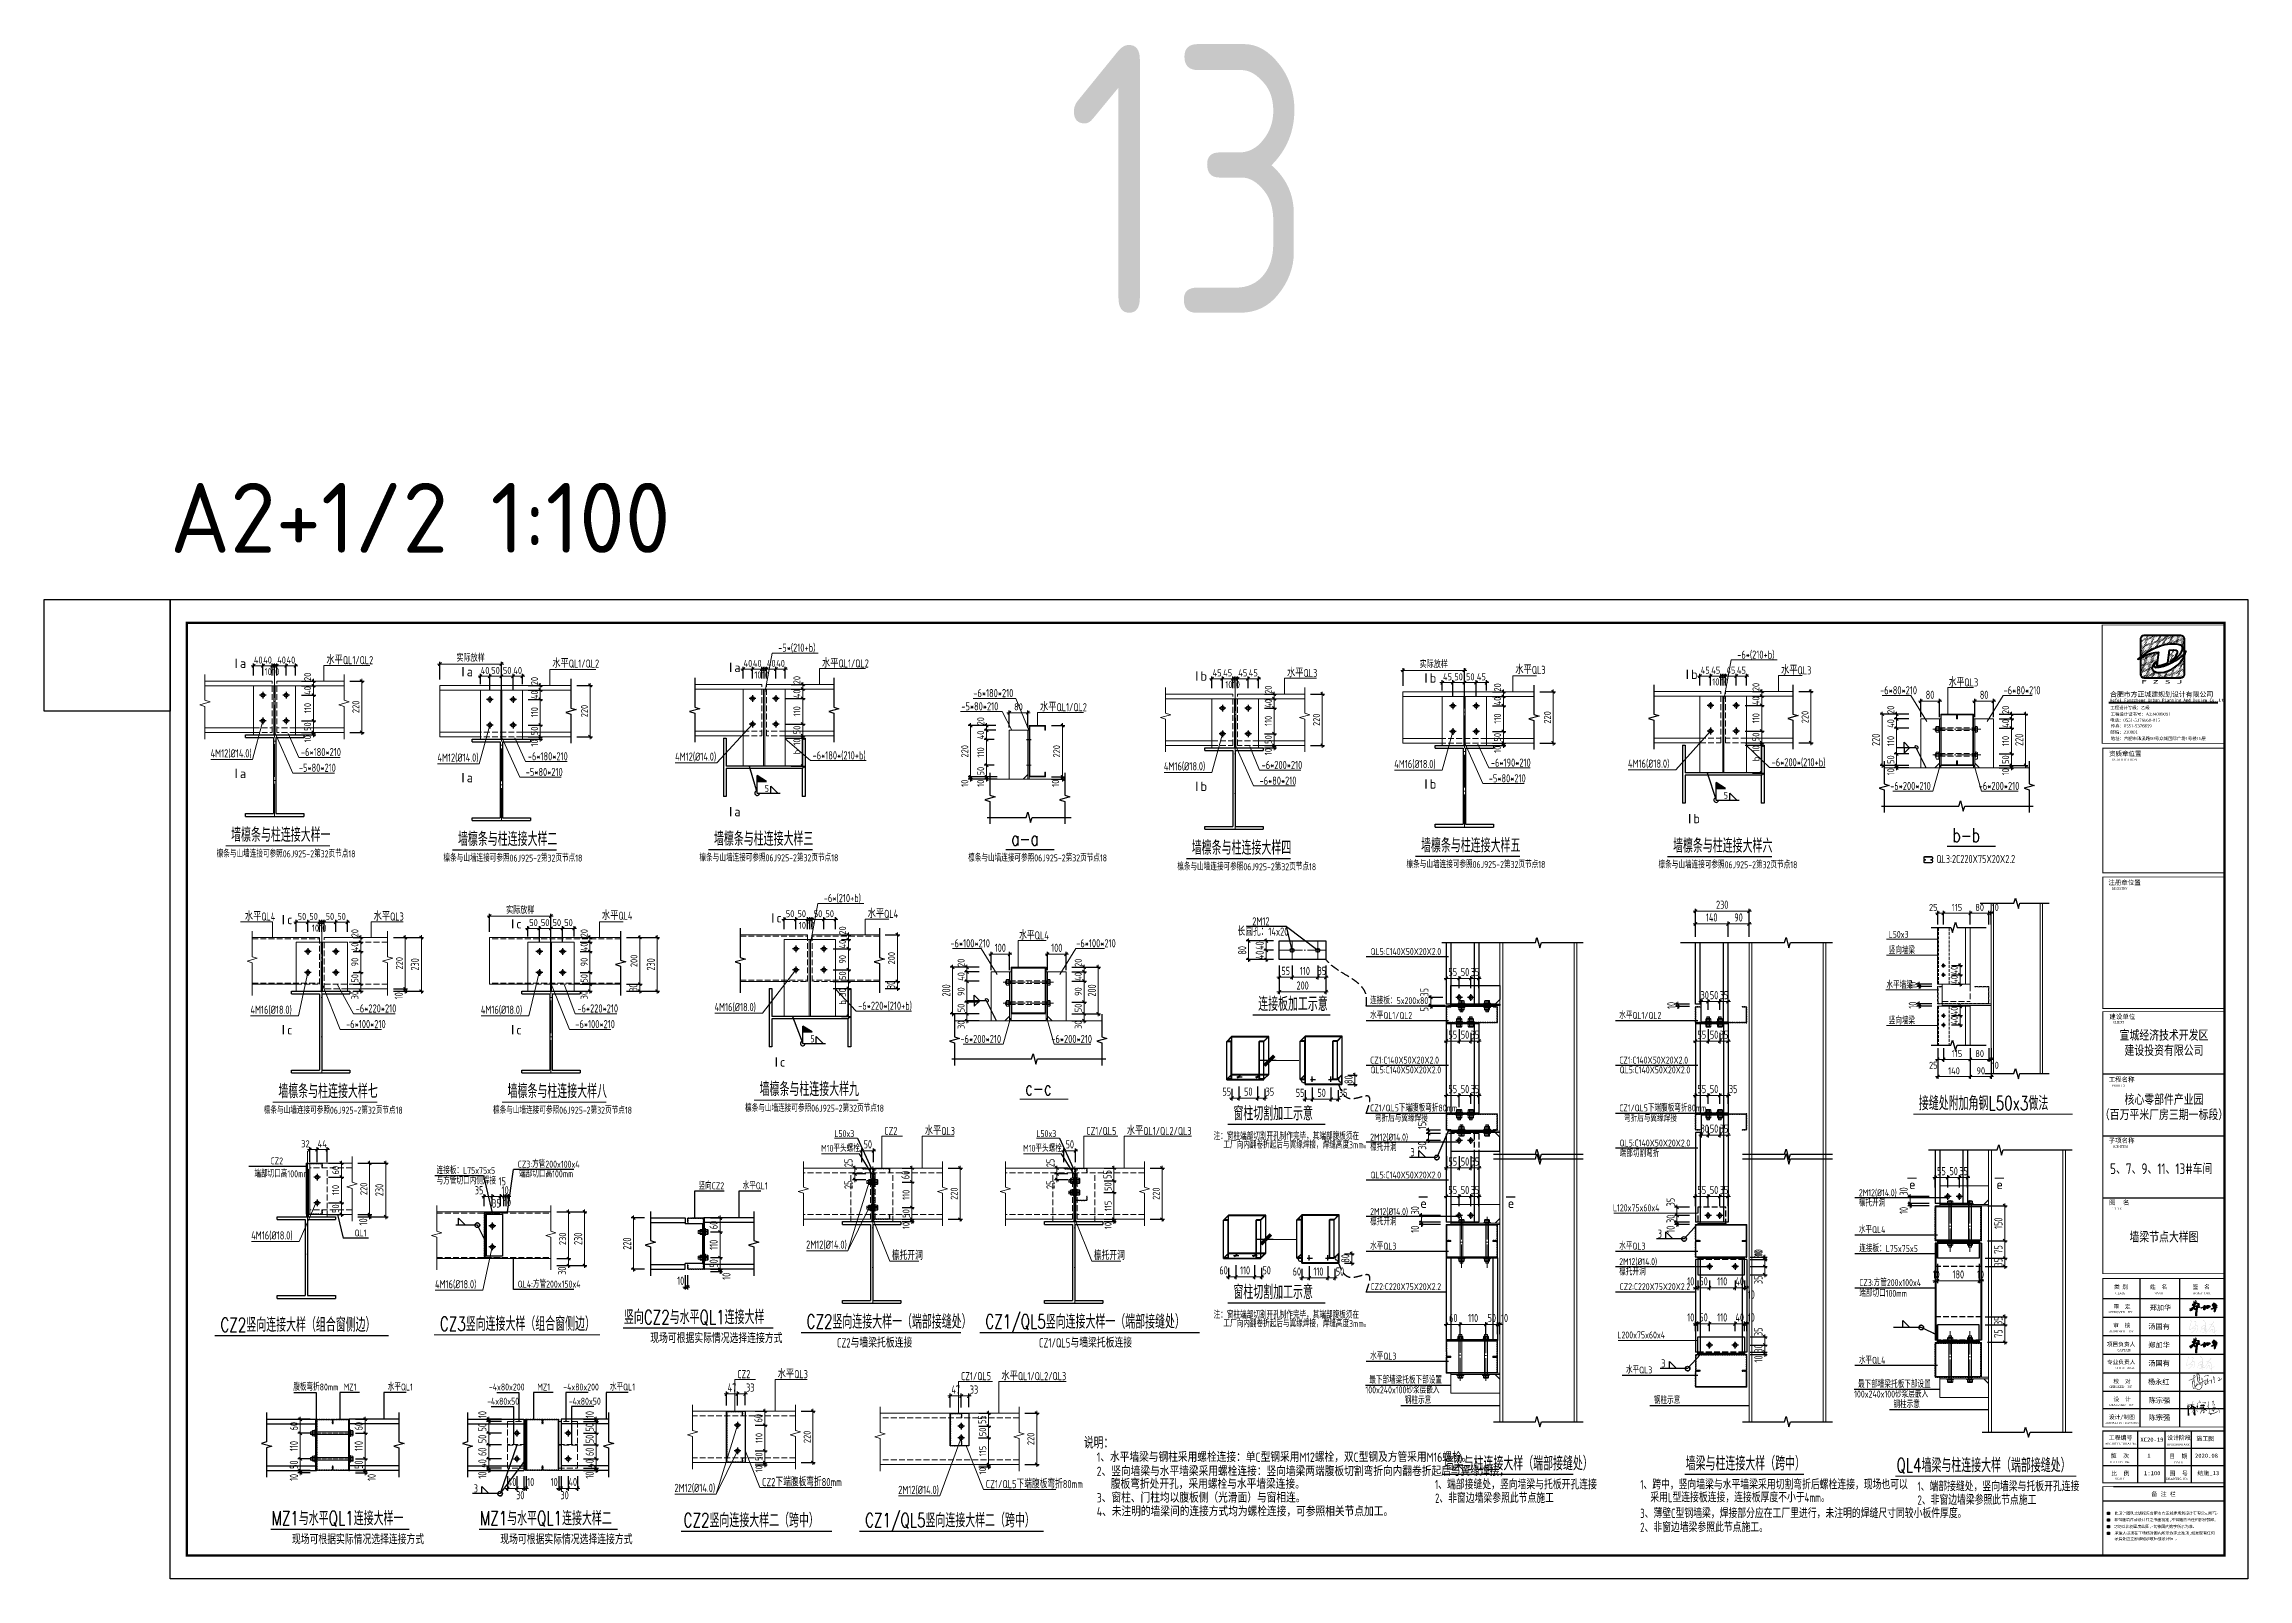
# Model space of a CAD drawing. Extents: x -2746917 to -971774, y -3334247 to -3250358.
# Drawn here: x -1503889 to -1409386, y -3316173 to -3250358 of the extents above; entities that cross this region are included whole.
import ezdxf
from ezdxf.enums import TextEntityAlignment as Align

# ---------------------------------------------------------------- set-up
doc = ezdxf.new("R2010")
doc.units = 0
doc.header["$LTSCALE"] = 1000
doc.header["$MEASUREMENT"] = 0
doc.header["$PDMODE"] = 35
for name, pattern in [('ACAD_ISO02W100', [15, 12, -3]), ('ACAD_ISO04W100', [30.5, 24, -3, 0.5, -3]), ('DASH', [0.35, 0.25, -0.1]), ('DOTE', [2.42, 2, -0.2, 0.02, -0.2])]:
    doc.linetypes.add(name, pattern=pattern)
doc.layers.get('0').update_dxf_attribs({"linetype": 'CONTINUOUS'})
doc.layers.get('Defpoints').update_dxf_attribs({"linetype": 'CONTINUOUS'})
for name, color, linetype in [('1', 140, 'CONTINUOUS'), ('AXIS', 253, 'DOTE'), ('BEAM_CON', 4, 'CONTINUOUS'), ('COLU', 7, 'CONTINUOUS'), ('DIM', 3, 'CONTINUOUS'), ('HATCH', 254, 'CONTINUOUS'), ('NUM', 7, 'CONTINUOUS'), ('PUB_TEXT', 7, 'CONTINUOUS'), ('PUB_TITLE', 4, 'CONTINUOUS'), ('REIN', 1, 'CONTINUOUS'), ('TDB_中实线', 7, 'CONTINUOUS'), ('TDB_中心线', 1, 'ACAD_ISO04W100'), ('TDB_细实线', 3, 'CONTINUOUS'), ('TDB_虚线', 2, 'ACAD_ISO02W100'), ('TEXT', 7, 'CONTINUOUS'), ('THICK', 6, 'CONTINUOUS'), ('THIN', 7, 'CONTINUOUS'), ('WELD', 7, 'CONTINUOUS'), ('WIN', 3, 'CONTINUOUS'), ('外框线', 255, 'CONTINUOUS')]:
    doc.layers.add(name, color=color, linetype=linetype)
doc.layers.add('BEAM', color=7, linetype='CONTINUOUS', lineweight=13)
doc.layers.add('yichutu', color=7, linetype='CONTINUOUS', true_color=0xffffff, plot=False)
doc.styles.add('-黑体', font='simhei.ttf')
doc.styles.add('GHF', font='times.ttf')
doc.styles.add('hztxt', font='tssdeng.shx', dxfattribs={"width": 0.8, "bigfont": 'tssdchn.shx'})
doc.styles.add('STYLE1', font='simhei.ttf', dxfattribs={"width": 0.8})
doc.styles.add('TSSD_Dimension', font='tssdeng.shx', dxfattribs={"width": 0.75, "bigfont": 'Hztxt.shx'})
doc.styles.add('TSSD_Label', font='tssdeng.shx', dxfattribs={"width": 0.75, "bigfont": 'hztxt.shx'})
doc.styles.add('TSSD_Norm', font='tssdeng.shx', dxfattribs={"width": 0.75, "bigfont": 'hztxt.shx'})
doc.styles.add('TSSD_Rein', font='Tssdeng.shx', dxfattribs={"width": 0.75, "bigfont": 'hztxt.shx'})
doc.styles.add('正文', font='romans.shx', dxfattribs={"width": 0.71, "bigfont": 'hztxt.shx'})
doc.dimstyles.new('TSSD_100_100', dxfattribs={"dimtxt": 350, "dimasz": 100, "dimexe": 100, "dimexo": 250, "dimgap": 100, "dimtad": 1, "dimdec": 0, "dimzin": 0, "dimdsep": 46, "dimtxsty": 'TSSD_Dimension', "dimblk": '_tsdbk', "dimcen": 0, "dimdle": 100, "dimclrt": 7, "dimadec": 0, "dimazin": 0, "dimtfac": 1, "dimtdec": 0, "dimtix": 1, "dimtmove": 2, "dimatfit": 3, "dimldrblk": '_tsdbk', "dimfxl": 250, "dimtolj": 1, "dimtzin": 0, "dimlwd": 5, "dimarcsym": 0})
doc.dimstyles.new('TSSD_10_100', dxfattribs={"dimtxt": 350, "dimasz": 100, "dimexe": 100, "dimexo": 250, "dimgap": 100, "dimtad": 1, "dimdec": 0, "dimlfac": 0.1, "dimzin": 0, "dimdsep": 46, "dimtxsty": 'TSSD_Dimension', "dimblk": 'ARCHTICK', "dimcen": 0, "dimdle": 100, "dimclrt": 7, "dimadec": 0, "dimazin": 0, "dimtfac": 1, "dimtdec": 0, "dimtix": 1, "dimtmove": 2, "dimatfit": 3, "dimldrblk": 'ARCHTICK', "dimfxl": 1, "dimtolj": 1, "dimtzin": 0, "dimlwd": 5, "dimarcsym": 0})
doc.dimstyles.new('TSSD_LEADER_STYLE_200.0', dxfattribs={"dimtxt": 700, "dimasz": 200, "dimexe": 200, "dimexo": 500, "dimgap": 0.09, "dimtad": 0, "dimtih": 1, "dimtoh": 1, "dimdec": 4, "dimzin": 0, "dimdsep": 46, "dimtxsty": 'Standard', "dimcen": 0.09, "dimdle": 200, "dimclrt": 7, "dimadec": 0, "dimazin": 0, "dimtfac": 1, "dimtdec": 4, "dimtofl": 0, "dimtmove": 0, "dimatfit": 3, "dimfxl": 1, "dimtolj": 1, "dimtzin": 0, "dimarcsym": 0})

msp = doc.modelspace()

# ---------------------------------------------------------------- texts
at = {"layer": 'PUB_TEXT', "color": 3, "style": 'STYLE1'}
msp.add_text('结施_13', height=180.531, dxfattribs=at).set_placement((-1411547.78, -3311723.66))
at = {"layer": 'TEXT', "lineweight": 9}
for s, height, style, width, p in [('-5*(210+b)', 350, 'TSSD_Rein', 0.7, (-1472411.69, -3276417.44, 172.8)), ('-6*(210+b)', 350, 'TSSD_Rein', 0.7, (-1431285.97, -3276713.86, 460.8)), ('-6*180*210', 350, 'TSSD_Rein', 0.7, (-1464040.75, -3278363.95, -288)), ('-6*80*210', 350, 'TSSD_Rein', 0.7, (-1425160.08, -3278241.78)), ('水平QL3', 350, 'TSSD_Rein', 0.7, (-1422210.68, -3277905, 346.52)), ('-6*80*210', 350, 'TSSD_Rein', 0.7, (-1419864.78, -3278241.78)), ('-5*80*210', 350, 'TSSD_Rein', 0.7, (-1464556.16, -3278929.03, -288)), ('4M12(%%C14.0)', 350, 'TSSD_Rein', 0.7, (-1496748.75, -3280949.52, -115.2)), ('-6*180*210', 350, 'TSSD_Rein', 0.7, (-1492873.52, -3280892.39, -115.2)), ('4M12(%%C14.0)', 350, 'TSSD_Rein', 0.7, (-1487022.05, -3281129.94)), ('-6*180*210', 350, 'TSSD_Rein', 0.7, (-1483146.82, -3281072.81)), ('4M12(%%C14.0)', 350, 'TSSD_Rein', 0.7, (-1476829.86, -3281090.14, -115.2)), ('-6*180*(210+b)', 350, 'TSSD_Rein', 0.7, (-1470936.73, -3281033.01, -115.2)), ('4M16(%%C18.0)', 350, 'TSSD_Rein', 0.7, (-1455870.91, -3281502.18)), ('-6*200*210', 350, 'TSSD_Rein', 0.7, (-1451680.15, -3281445.05)), ('4M16(%%C18.0)', 350, 'TSSD_Rein', 0.7, (-1445990.99, -3281402.59, 288)), ('-6*190*210', 350, 'TSSD_Rein', 0.7, (-1441850.23, -3281345.46, 288)), ('4M16(%%C18.0)', 350, 'TSSD_Rein', 0.7, (-1435969.67, -3281386.56, 172.8)), ('-6*200*(210+b)', 350, 'TSSD_Rein', 0.7, (-1429811.01, -3281329.43, 172.8)), ('-5*80*210', 350, 'TSSD_Rein', 0.7, (-1492962.55, -3281564.96, -115.2)), ('-5*80*210', 350, 'TSSD_Rein', 0.7, (-1483235.84, -3281745.39)), ('-6*80*210', 350, 'TSSD_Rein', 0.7, (-1451769.17, -3282117.62)), ('-5*80*210', 350, 'TSSD_Rein', 0.7, (-1441939.26, -3282018.03, 288)), ('-6*200*210', 350, 'TSSD_Rein', 0.7, (-1424728.37, -3282344.51, -576)), ('-6*200*210', 350, 'TSSD_Rein', 0.7, (-1420931.05, -3282344.51, -576)), ('墙檩条与柱连接大样一', 600.008, '正文', 0.71, (-1495865.98, -3284566.15, -115.2)), ('墙檩条与柱连接大样二', 600.008, '正文', 0.71, (-1486139.27, -3284746.57)), ('墙檩条与柱连接大样三', 600.008, '正文', 0.71, (-1475161.76, -3284735.39, -115.2)), ('a-a', 600.008, '正文', 0.71, (-1462412.81, -3284729.84, -288)), ('墙檩条与柱连接大样四', 600.008, '正文', 0.71, (-1454672.6, -3285118.8)), ('墙檩条与柱连接大样五', 600.008, '正文', 0.71, (-1444842.68, -3285019.21, 288)), ('墙檩条与柱连接大样六', 600.008, '正文', 0.71, (-1434036.04, -3285031.81, 172.8)), ('b-b', 600.008, '正文', 0.71, (-1422049.85, -3284586.18)), ('QL3:2C220X75X20X2.2', 350, 'TSSD_Rein', 0.75, (-1422744.96, -3285476.52, -497.24)), ('-6*(210+b)', 350, 'TSSD_Rein', 0.7, (-1470455.08, -3287154.01, 460.8)), ('水平QL4', 350, 'TSSD_Rein', 0.7, (-1462076.57, -3288753.61, 346.52)), ('长圆孔：14x20', 350, 'TSSD_Rein', 0.7, (-1452713.95, -3288590.75, -288)), ('2M12', 350, 'TSSD_Rein', 0.7, (-1452080.57, -3288151.58, -288)), ('L50x3', 300, 'TSSD_Rein', 0.7, (-1424793.78, -3288685.22, 58.52)), ('-6*100*210', 350, 'TSSD_Rein', 0.7, (-1465025.97, -3289090.39)), ('-6*100*210', 350, 'TSSD_Rein', 0.7, (-1459630.67, -3289090.39)), ('QL5:C140X50X20X2.0', 300, 'TSSD_Rein', 0.7, (-1447007.87, -3289420.39, -114.28)), ('竖向墙梁', 300, 'TSSD_Rein', 0.7, (-1424793.78, -3289372.83, 58.52)), ('水平墙梁', 300, 'TSSD_Rein', 0.7, (-1424888, -3290860.35, 58.52)), ('-6*220*210', 350, 'TSSD_Rein', 0.7, (-1490527.08, -3291885.2)), ('-6*220*210', 350, 'TSSD_Rein', 0.7, (-1481019.34, -3291885.2)), ('4M16(%%C18.0)', 350, 'TSSD_Rein', 0.7, (-1475138.78, -3291826.71, 172.8)), ('-6*220*(210+b)', 350, 'TSSD_Rein', 0.7, (-1468980.11, -3291769.58, 172.8)), ('连接板加工示意', 600.008, '正文', 0.71, (-1451825.74, -3291820.15)), ('连接板：5x200x80', 300, 'TSSD_Rein', 0.7, (-1447025.31, -3291525.13, 288.92)), ('4M16(%%C18.0)', 350, 'TSSD_Rein', 0.7, (-1495040.02, -3291942.33)), ('-6*100*210', 350, 'TSSD_Rein', 0.7, (-1490938.28, -3292557.77)), ('4M16(%%C18.0)', 350, 'TSSD_Rein', 0.7, (-1485160.1, -3291942.33)), ('-6*100*210', 350, 'TSSD_Rein', 0.7, (-1481108.36, -3292557.77)), ('水平QL1/QL2', 300, 'TSSD_Rein', 0.7, (-1447025.31, -3292158.09, 288.92)), ('水平QL1/QL2', 300, 'TSSD_Rein', 0.7, (-1436344.56, -3292158.09, 288.92)), ('竖向墙梁', 300, 'TSSD_Rein', 0.7, (-1424793.78, -3292386.71, 58.52)), ('-6*200*210', 350, 'TSSD_Rein', 0.7, (-1464594.26, -3293193.13, -576)), ('-6*200*210', 350, 'TSSD_Rein', 0.7, (-1460696.95, -3293193.13, -576)), ('CZ1:C140X50X20X2.0', 300, 'TSSD_Rein', 0.7, (-1447025.31, -3294075.86, 288.92)), ('QL5:C140X50X20X2.0', 300, 'TSSD_Rein', 0.7, (-1447007.87, -3294495.92, -114.28)), ('CZ1:C140X50X20X2.0', 300, 'TSSD_Rein', 0.7, (-1436344.56, -3294075.86, 288.92)), ('QL5:C140X50X20X2.0', 300, 'TSSD_Rein', 0.7, (-1436327.12, -3294495.92, -114.28)), ('墙檩条与柱连接大样七', 600.008, '正文', 0.71, (-1493841.71, -3295558.96)), ('墙檩条与柱连接大样八', 600.008, '正文', 0.71, (-1484011.79, -3295558.96)), ('墙檩条与柱连接大样九', 600.008, '正文', 0.71, (-1473205.14, -3295471.96, 172.8)), ('c-c', 600.008, '正文', 0.71, (-1461815.74, -3295434.8)), ('窗柱切割加工示意', 600.008, '正文', 0.71, (-1452889.53, -3296511.08)), ('CZ1/QL5下端腹板弯折80mm', 300, 'TSSD_Rein', 0.7, (-1447025.31, -3296129.4, 288.92)), ('弯折后与翼缘焊接', 300, 'TSSD_Rein', 0.7, (-1446822.91, -3296566.73, 288.92)), ('弯折后与翼缘焊接', 300, 'TSSD_Rein', 0.7, (-1436142.16, -3296566.73, 288.92)), ('接缝处附加角钢L50x3做法', 600.008, '正文', 0.71, (-1423495.94, -3296075.95, -288)), ('L50x3', 300, 'TSSD_Rein', 0.7, (-1470002.53, -3297226.79, -57.6)), ('L50x3', 300, 'TSSD_Rein', 0.7, (-1461340.42, -3297226.79, -57.6)), ('注：窗柱端部切割开孔制作完毕，其端部腹板须在', 300, 'TSSD_Rein', 0.7, (-1453737.79, -3297340.73)), ('2M12(%%C14.0)', 300, 'TSSD_Rein', 0.7, (-1447025.31, -3297378.74, 288.92)), ('CZ2', 300, 'TSSD_Rein', 0.7, (-1494175.25, -3298401.09, -114.28)), ('M10平头螺栓', 300, 'TSSD_Rein', 0.7, (-1470565.06, -3297858.96, -57.6)), ('M10平头螺栓', 300, 'TSSD_Rein', 0.7, (-1461902.95, -3297858.96, -57.6)), ('工厂向内翻卷折起后与翼缘焊接，焊缝高度3mm。', 300, 'TSSD_Rein', 0.7, (-1453317.25, -3297712.57)), ('檩托开洞', 300, 'TSSD_Rein', 0.7, (-1447025.31, -3297812.28, 288.92)), ('端部切割弯折', 300, 'TSSD_Rein', 0.7, (-1436327.12, -3298072.88, -114.28)), ('QL5:C140X50X20X2.0', 300, 'TSSD_Rein', 0.7, (-1436327.12, -3297631.33, -114.28)), ('端部切口高100mm', 300, 'TSSD_Rein', 0.7, (-1494870.1, -3298951.42, -114.28)), ('连接板：L75x75x5', 300, 'TSSD_Rein', 0.7, (-1487058.4, -3298805.05, -114.28)), ('与方管切口内侧焊接', 300, 'TSSD_Rein', 0.7, (-1487058.4, -3299251.55, -114.28)), ('CZ3:方管200x100x4', 300, 'TSSD_Rein', 0.7, (-1483577.13, -3298539.74, -114.28)), ('端部切口高100mm', 300, 'TSSD_Rein', 0.7, (-1483520.58, -3298952.22, -114.28)), ('QL5:C140X50X20X2.0', 300, 'TSSD_Rein', 0.7, (-1447007.87, -3299002.77, -114.28)), ('竖向CZ2', 300, 'TSSD_Rein', 0.7, (-1475826.17, -3299466.95, 404.12)), ('水平QL1', 300, 'TSSD_Rein', 0.7, (-1473934.76, -3299466.95, 404.12)), ('檩托开洞', 300, 'TSSD_Rein', 0.7, (-1426070.43, -3300196.47, 288.92)), ('2M12(%%C14.0)', 300, 'TSSD_Rein', 0.7, (-1426070.43, -3299762.93, 288.92)), ('檩托开洞', 300, 'TSSD_Rein', 0.7, (-1447025.31, -3301003.93, 288.92)), ('2M12(%%C14.0)', 300, 'TSSD_Rein', 0.7, (-1447025.31, -3300570.39, 288.92)), ('L120x75x60x4', 300, 'TSSD_Rein', 0.7, (-1436616.26, -3300409.89, -576)), ('4M16(%%C18.0)', 350, 'TSSD_Rein', 0.7, (-1495006.08, -3301617.38, -288)), ('QL1', 300, 'TSSD_Rein', 0.7, (-1490571.36, -3301489.81, -114.28)), ('2M12(%%C14.0)', 350, 'TSSD_Rein', 0.7, (-1471211.24, -3302015.56, 288)), ('水平QL3', 300, 'TSSD_Rein', 0.7, (-1447025.31, -3302053.36, 288.92)), ('水平QL3', 300, 'TSSD_Rein', 0.7, (-1436344.56, -3302053.36, 288.92)), ('水平QL4', 300, 'TSSD_Rein', 0.7, (-1426070.43, -3301345.9, 288.92)), ('连接板：L75x75x5', 300, 'TSSD_Rein', 0.7, (-1426052.98, -3302154.63, -114.28)), ('檩托开洞', 350, 'TSSD_Rein', 0.7, (-1467533.63, -3302488.74, 288)), ('檩托开洞', 350, 'TSSD_Rein', 0.7, (-1458871.52, -3302488.74, 288)), ('檩托开洞', 300, 'TSSD_Rein', 0.7, (-1436344.56, -3303151.49, 288.92)), ('2M12(%%C14.0)', 300, 'TSSD_Rein', 0.7, (-1436344.56, -3302717.95, 288.92)), ('4M16(%%C18.0)', 350, 'TSSD_Rein', 0.7, (-1487126.05, -3303709.94, -288)), ('QL4:方管200x150x4', 300, 'TSSD_Rein', 0.7, (-1483577.13, -3303680.97, -114.28)), ('窗柱切割加工示意', 600.008, '正文', 0.71, (-1452889.53, -3304173.96)), ('CZ2:C220X75X20X2.2', 300, 'TSSD_Rein', 0.7, (-1447007.87, -3303790.09, -114.28)), ('CZ2:C220X75X20X2.2', 300, 'TSSD_Rein', 0.7, (-1436327.12, -3303790.09, -114.28)), ('端部切口100mm', 300, 'TSSD_Rein', 0.7, (-1426052.98, -3304077.14, -114.28)), ('CZ3:方管200x100x4', 300, 'TSSD_Rein', 0.7, (-1426052.98, -3303616.8, -114.28)), ('竖向CZ2与水平QL1连接大样', 600.008, '正文', 0.71, (-1479025.53, -3305246.9)), ('CZ2竖向连接大样一（端部接缝处）', 600.008, '正文', 0.71, (-1471195.74, -3305441.59)), ('CZ1/QL5竖向连接大样一（端部接缝处）', 600.008, '正文', 0.71, (-1463528.41, -3305441.59)), ('注：窗柱端部切割开孔制作完毕，其端部腹板须在', 300, 'TSSD_Rein', 0.7, (-1453737.79, -3305003.61)), ('CZ2竖向连接大样（组合窗侧边）', 600.008, '正文', 0.71, (-1496329.5, -3305574.48, -288)), ('CZ3竖向连接大样（组合窗侧边）', 600.008, '正文', 0.71, (-1486920.52, -3305536.77, -288)), ('工厂向内翻卷折起后与翼缘焊接，焊缝高度3mm。', 300, 'TSSD_Rein', 0.7, (-1453317.25, -3305375.45)), ('L200x75x60x4', 300, 'TSSD_Rein', 0.7, (-1436423.11, -3305862.78, -707.92)), ('水平QL3', 300, 'TSSD_Rein', 0.7, (-1447025.31, -3306767.78, 288.92)), ('水平QL4', 300, 'TSSD_Rein', 0.7, (-1426070.43, -3306947.5, 288.92)), ('最下部墙梁托板下部设置', 300, 'TSSD_Rein', 0.7, (-1447063.21, -3307795.1, 288.92)), ('水平QL3', 300, 'TSSD_Rein', 0.7, (-1436057.13, -3307363.61, 288.92)), ('腹板弯折80mm', 300, 'TSSD_Rein', 0.7, (-1493203.8, -3308093.55, 288.92)), ('MZ1', 300, 'TSSD_Rein', 0.7, (-1491044.42, -3308093.55, 288.92)), ('水平QL1', 300, 'TSSD_Rein', 0.7, (-1489153.01, -3308093.55, 288.92)), ('-4x80x50', 300, 'TSSD_Rein', 0.7, (-1484890.94, -3308703.38, 288.92)), ('-4x80x200', 300, 'TSSD_Rein', 0.7, (-1484814.68, -3308093.55, 288.92)), ('MZ1', 300, 'TSSD_Rein', 0.7, (-1482740.22, -3308093.55, 288.92)), ('-4x80x200', 300, 'TSSD_Rein', 0.7, (-1481626.3, -3308093.55, 288.92)), ('-4x80x50', 300, 'TSSD_Rein', 0.7, (-1481388.5, -3308703.38, 288.92)), ('水平QL1', 300, 'TSSD_Rein', 0.7, (-1479625.54, -3308093.55, 288.92)), ('100x240x100砂浆层嵌入', 300, 'TSSD_Rein', 0.7, (-1447226.71, -3308216.47, 288.92)), ('钢柱示意', 300, 'TSSD_Rein', 0.7, (-1445540.04, -3308663.1, 288.92)), ('钢柱示意', 300, 'TSSD_Rein', 0.7, (-1434859.29, -3308663.1, 288.92)), ('100x240x100砂浆层嵌入', 300, 'TSSD_Rein', 0.7, (-1426271.83, -3308396.19, 288.92)), ('最下部墙梁托板下部设置', 300, 'TSSD_Rein', 0.7, (-1426108.32, -3307974.82, 288.92)), ('钢柱示意', 300, 'TSSD_Rein', 0.7, (-1424585.15, -3308842.82, 288.92)), ('墙梁与柱连接大样（端部接缝处）', 600.008, '正文', 0.71, (-1443869.53, -3311520.42, -115.2)), ('墙梁与柱连接大样（跨中）', 600.008, '正文', 0.71, (-1433493.85, -3311520.42, -115.2)), ('QL4墙梁与柱连接大样（端部接缝处）', 600.008, '正文', 0.71, (-1424459.02, -3311600.13, -115.2)), ('2M12(%%C14.0)', 350, 'TSSD_Rein', 0.7, (-1476855.93, -3312444.38, 288)), ('CZ2下端腹板弯折80mm', 350, 'TSSD_Rein', 0.7, (-1473100.45, -3312196.66)), ('2M12(%%C14.0)', 350, 'TSSD_Rein', 0.7, (-1467262.73, -3312529.56, 288)), ('CZ1/QL5下端腹板弯折80mm', 350, 'TSSD_Rein', 0.7, (-1463507.24, -3312281.84)), ('MZ1与水平QL1连接大样一', 600.008, '正文', 0.71, (-1494133.94, -3313873.5, -115.2)), ('MZ1与水平QL1连接大样二', 600.008, '正文', 0.71, (-1485199.43, -3313873.5, -115.2)), ('CZ1/QL5竖向连接大样二（跨中）', 600.008, '正文', 0.71, (-1468685.95, -3313959.96)), ('CZ2竖向连接大样二（跨中）', 600.008, '正文', 0.71, (-1476468.53, -3313959.96))]:
    msp.add_text(s, height=height, dxfattribs=dict(at, style=style, width=width)).set_placement(p)
at = {"layer": 'TEXT', "lineweight": 5}
for s, height, style, width, p in [('水平QL1/QL2', 350, 'TSSD_Rein', 0.75, (-1491783.92, -3276951.44, 231.32)), ('水平QL1/QL2', 350, 'TSSD_Rein', 0.75, (-1482096.95, -3277097.08, 346.52)), ('水平QL1/QL2', 350, 'TSSD_Rein', 0.75, (-1470531.3, -3277092.06, 231.32)), ('水平QL3', 350, 'TSSD_Rein', 0.75, (-1450590.54, -3277504.1, 346.52)), ('水平QL3', 350, 'TSSD_Rein', 0.75, (-1440800.36, -3277369.72, 634.52)), ('水平QL3', 350, 'TSSD_Rein', 0.75, (-1429405.58, -3277388.48, 519.32)), ('水平QL1/QL2', 350, 'TSSD_Rein', 0.75, (-1461180.86, -3278968.38, 58.52)), ('檩条与山墙连接可参照06J925-2第32页节点18', 300, 'TSSD_Rein', 0.7, (-1496489.88, -3285232.83, -115.2)), ('檩条与山墙连接可参照06J925-2第32页节点18', 300, 'TSSD_Rein', 0.7, (-1486763.18, -3285413.26)), ('檩条与山墙连接可参照06J925-2第32页节点18', 300, 'TSSD_Rein', 0.7, (-1475785.66, -3285402.08, -115.2)), ('檩条与山墙连接可参照06J925-2第32页节点18', 300, 'TSSD_Rein', 0.7, (-1464263.06, -3285407.86, -288)), ('檩条与山墙连接可参照06J925-2第32页节点18', 300, 'TSSD_Rein', 0.7, (-1455296.51, -3285785.49)), ('檩条与山墙连接可参照06J925-2第32页节点18', 300, 'TSSD_Rein', 0.7, (-1445466.59, -3285685.9, 288)), ('檩条与山墙连接可参照06J925-2第32页节点18', 300, 'TSSD_Rein', 0.7, (-1434659.94, -3285698.5, 172.8)), ('水平QL4', 350, 'TSSD_Rein', 0.75, (-1495280.84, -3287944.25, 346.52)), ('水平QL3', 350, 'TSSD_Rein', 0.75, (-1489759.65, -3287944.25, 346.52)), ('水平QL4', 350, 'TSSD_Rein', 0.75, (-1479969.47, -3287909.46, 346.52)), ('水平QL4', 350, 'TSSD_Rein', 0.75, (-1468574.69, -3287828.63, 519.32)), ('檩条与山墙连接可参照06J925-2第32页节点18', 300, 'TSSD_Rein', 0.7, (-1494465.62, -3296225.64)), ('檩条与山墙连接可参照06J925-2第32页节点18', 300, 'TSSD_Rein', 0.7, (-1484635.7, -3296225.64)), ('檩条与山墙连接可参照06J925-2第32页节点18', 300, 'TSSD_Rein', 0.7, (-1473829.05, -3296138.65, 172.8)), ('CZ2', 350, 'TSSD_Rein', 0.75, (-1467857.49, -3297138.87, 346.52)), ('水平QL3', 350, 'TSSD_Rein', 0.75, (-1466125, -3297138.87, 346.52)), ('CZ1/QL5', 350, 'TSSD_Rein', 0.75, (-1459195.38, -3297138.87, 346.52)), ('水平QL1/QL2/QL3', 350, 'TSSD_Rein', 0.75, (-1457462.89, -3297138.87, 346.52)), ('现场可根据实际情况选择连接方式', 400, 'TSSD_Rein', 0.7, (-1477896.11, -3306055.24)), ('CZ2与墙梁托板连接', 400, 'TSSD_Rein', 0.7, (-1469889.95, -3306249.93)), ('CZ1/QL5与墙梁托板连接', 400, 'TSSD_Rein', 0.7, (-1461227.84, -3306249.93)), ('CZ2', 350, 'TSSD_Rein', 0.75, (-1474164.18, -3307567.69, 346.52)), ('水平QL3', 350, 'TSSD_Rein', 0.75, (-1472431.69, -3307567.69, 346.52)), ('CZ1/QL5', 350, 'TSSD_Rein', 0.75, (-1464570.97, -3307652.87, 346.52)), ('水平QL1/QL2/QL3', 350, 'TSSD_Rein', 0.75, (-1462838.48, -3307652.87, 346.52)), ('说明：', 500, 'TSSD_Norm', 0.8, (-1459300.6, -3310583.84, 250)), ('1、水平墙梁与钢柱采用螺栓连接：单C型钢采用M12螺栓，双C型钢及方管采用M16螺栓。', 400, 'TSSD_Norm', 0.8, (-1458750.13, -3311154.18, 202)), ('2、竖向墙梁与水平墙梁采用螺栓连接：竖向墙梁两端腹板切割弯折向内翻卷折起后与翼缘焊接，', 400, 'TSSD_Norm', 0.8, (-1458750.13, -3311761.27, 202)), ('腹板弯折处开孔，采用螺栓与水平墙梁连接。', 400, 'TSSD_Norm', 0.8, (-1458145.75, -3312306.47, 202)), ('1、端部接缝处，竖向墙梁与托板开孔连接', 400, 'TSSD_Rein', 0.7, (-1444241.85, -3312328.76, -115.2)), ('1、跨中，竖向墙梁与水平墙梁采用切割弯折后螺栓连接，现场也可以', 400, 'TSSD_Rein', 0.7, (-1435442.23, -3312328.76, -115.2)), ('1、端部接缝处，竖向墙梁与托板开孔连接', 400, 'TSSD_Rein', 0.7, (-1423551.94, -3312408.48, -115.2)), ('3、窗柱、门柱均以腹板侧（光滑面）与窗相连。', 400, 'TSSD_Norm', 0.8, (-1458750.13, -3312895.39, 202)), ('4、未注明的墙梁间的连接方式均为螺栓连接，可参照相关节点加工。', 400, 'TSSD_Norm', 0.8, (-1458750.13, -3313483.98, 202)), ('2、非窗边墙梁参照此节点施工', 400, 'TSSD_Rein', 0.7, (-1444241.85, -3312911.02, -115.2)), ('3、薄壁C型钢墙梁，焊接部分应在工厂里进行，未注明的焊缝尺寸同较小板件厚度。', 400, 'TSSD_Rein', 0.7, (-1435442.23, -3313562.18, -115.2)), ('采用L型连接板连接，连接板厚度不小于4mm。', 400, 'TSSD_Rein', 0.7, (-1435011.51, -3312882, -115.2)), ('2、非窗边墙梁参照此节点施工', 400, 'TSSD_Rein', 0.7, (-1423551.94, -3312990.74, -115.2)), ('2、非窗边墙梁参照此节点施工。', 400, 'TSSD_Rein', 0.7, (-1435442.23, -3314164.66, -115.2)), ('现场可根据实际情况选择连接方式', 400, 'TSSD_Rein', 0.7, (-1493260.65, -3314681.84, -115.2)), ('现场可根据实际情况选择连接方式', 400, 'TSSD_Rein', 0.7, (-1484326.14, -3314681.84, -115.2))]:
    msp.add_text(s, height=height, dxfattribs=dict(at, style=style, width=width)).set_placement(p)
at = {"layer": 'TEXT', "style": 'TSSD_Label'}
for s, height, width, p in [('5', 300, 0.7, (-1472985.7, -3282427.49, 172.8)), ('5', 300, 0.7, (-1431859.98, -3282723.91, 460.8)), ('5', 300, 0.7, (-1471029.09, -3293164.06, 460.8)), ('3', 350, 0.75, (-1445294.57, -3298049.52)), ('3', 350, 0.75, (-1434691.81, -3301541.67)), ('3', 350, 0.75, (-1434541.81, -3307106.08)), ('3', 350, 0.75, (-1485464.95, -3312467.04))]:
    msp.add_text(s, height=height, dxfattribs=dict(at, width=width)).set_placement(p)
at = {"layer": 'TEXT', "color": 1, "lineweight": 9, "style": 'TSSD_Rein', "width": 0.7}
msp.add_text('CZ1/QL5下端腹板弯折80mm', height=300, dxfattribs=at).set_placement((-1436344.56, -3296129.4, 288.92))
at = {"layer": 'THICK', "style": 'TSSD_Label'}
for s, p in [('a', (-1495492.74, -3277106.81, 172.8)), ('a', (-1485766.03, -3277470.32, 288)), ('a', (-1474290.84, -3277289.29, 172.8)), ('b', (-1454299.36, -3277659.47, 288)), ('b', (-1444469.45, -3277742.96, 576)), ('b', (-1433265.12, -3277585.71, 460.8)), ('a', (-1495492.74, -3281834.3, 172.8)), ('a', (-1485766.03, -3282014.72, 288)), ('b', (-1454299.36, -3282386.96, 288)), ('b', (-1444469.45, -3282287.36, 576)), ('a', (-1474290.84, -3283472.44, 172.8)), ('b', (-1433165.12, -3283768.85, 460.8)), ('c', (-1472484.23, -3288025.86, 460.8)), ('c', (-1493468.47, -3288099.62, 288)), ('c', (-1483638.55, -3288282.7, 288)), ('c', (-1493468.47, -3292827.11, 288)), ('c', (-1483638.55, -3292827.11, 288)), ('c', (-1472334.23, -3294209.01, 460.8)), ('e', (-1444873.91, -3300264.34, -288)), ('e', (-1441125.69, -3300264.34, -288)), ('e', (-1423919.02, -3299456.88, -288)), ('e', (-1420170.81, -3299456.88, -288))]:
    msp.add_text(s, height=400, dxfattribs=at).set_placement(p)
at = {"layer": 'WIN', "color": 3, "style": 'hztxt', "width": 0.8}
for s, height, p in [('13', 11520, (-1454750.6, -3261916.56)), ('墙梁节点大样图', 460, (-1412985.48, -3301745.49))]:
    msp.add_text(s, height=height, dxfattribs=at).set_placement(p, align=Align.CENTER)

# ---------------------------------------------------------------- blocks, each defined once
blk = doc.blocks.new('A$C5D1D5D61')
at = {"layer": 'COLU', "linetype": 'ByBlock'}
for p, q in [((-57.7, 22.6), (192.3, 22.6)), ((-57.7, 10.6), (-57.7, 22.6)), ((-57.7, 10.6), (62.3, 10.6)), ((62.3, 10.6), (62.3, -315.4)), ((72.3, 10.6), (72.3, -315.4)), ((72.3, 10.6), (192.3, 10.6)), ((192.3, 22.6), (192.3, 10.6)), ((-57.7, -315.4), (62.3, -315.4)), ((-57.7, -327.4), (-57.7, -315.4)), ((-57.7, -327.4), (192.3, -327.4)), ((72.3, -315.4), (192.3, -315.4)), ((192.3, -315.4), (192.3, -327.4))]:
    blk.add_line(p, q, dxfattribs=at)
blk = doc.blocks.new('A$C3073000E')
at = {"layer": 'THIN', "color": 1}
for p, q in [((116, 1), (-172, 1)), ((-28, 145), (-28, -143))]:
    blk.add_line(p, q, dxfattribs=at)
blk.add_circle((-28, 1), 80, dxfattribs=at)
blk = doc.blocks.new('_ArchTick')
at = {"color": 0, "const_width": 0.5}
blk.add_lwpolyline([(-0.71, -0.71), (0.71, 0.71)], dxfattribs=at)
blk = doc.blocks.new('*D1959')
at = {"layer": 'Defpoints', "color": 0}
for p in [(-1472108, -3277819), (-1472108, -3278019), (-1471358, -3278019)]:
    blk.add_point(p, dxfattribs=at)
at = {"layer": 'DIM', "color": 0, "lineweight": -2}
for p, q in [((-1471858, -3277819), (-1471258, -3277819)), ((-1471858, -3278019), (-1471258, -3278019))]:
    blk.add_line(p, q, dxfattribs=at)
at = {"layer": 'DIM', "color": 0, "lineweight": 5}
blk.add_line((-1471358, -3277719), (-1471358, -3278119), dxfattribs=at)
at = {"layer": 'DIM', "color": 0, "lineweight": 5, "xscale": 100, "yscale": 100, "zscale": 100}
for p, rotation in [((-1471358, -3277819), 90), ((-1471358, -3278019), 270)]:
    blk.add_blockref('_ArchTick', p, dxfattribs=dict(at, rotation=rotation))
at = {"layer": 'DIM', "color": 7, "insert": (-1471608, -3277632), "char_height": 300, "attachment_point": 5, "rotation": 90, "style": 'TSSD_Dimension'}
blk.add_mtext('\\A1;20', dxfattribs=at)
blk = doc.blocks.new('*D1960')
at = {"layer": 'Defpoints', "color": 0}
for p in [(-1472108, -3278019), (-1472364, -3278419), (-1471358, -3278419)]:
    blk.add_point(p, dxfattribs=at)
at = {"layer": 'DIM', "color": 0, "lineweight": -2}
for p, q in [((-1471858, -3278019), (-1471258, -3278019)), ((-1472114, -3278419), (-1471258, -3278419))]:
    blk.add_line(p, q, dxfattribs=at)
at = {"layer": 'DIM', "color": 0, "lineweight": 5}
for p, q in [((-1471358, -3278019), (-1471358, -3277919)), ((-1471358, -3278019), (-1471358, -3278419)), ((-1471358, -3278419), (-1471358, -3278519))]:
    blk.add_line(p, q, dxfattribs=at)
at = {"layer": 'DIM', "color": 0, "lineweight": 5, "xscale": 100, "yscale": 100, "zscale": 100}
for p, rotation in [((-1471358, -3278019), 270), ((-1471358, -3278419), 90)]:
    blk.add_blockref('_ArchTick', p, dxfattribs=dict(at, rotation=rotation))
at = {"layer": 'DIM', "color": 7, "insert": (-1471608, -3278219), "char_height": 300, "attachment_point": 5, "rotation": 90, "style": 'TSSD_Dimension'}
blk.add_mtext('\\A1;40', dxfattribs=at)
blk = doc.blocks.new('*D1961')
at = {"layer": 'Defpoints', "color": 0}
for p in [(-1472364, -3279518), (-1472364, -3280018), (-1471358, -3280018)]:
    blk.add_point(p, dxfattribs=at)
at = {"layer": 'DIM', "color": 0, "lineweight": -2}
for p, q in [((-1472114, -3279518), (-1471258, -3279518)), ((-1472114, -3280018), (-1471258, -3280018))]:
    blk.add_line(p, q, dxfattribs=at)
at = {"layer": 'DIM', "color": 0, "lineweight": 5}
blk.add_line((-1471358, -3279418), (-1471358, -3280118), dxfattribs=at)
at = {"layer": 'DIM', "color": 0, "lineweight": 5, "xscale": 100, "yscale": 100, "zscale": 100}
for p, rotation in [((-1471358, -3279518), 90), ((-1471358, -3280018), 270)]:
    blk.add_blockref('_ArchTick', p, dxfattribs=dict(at, rotation=rotation))
at = {"layer": 'DIM', "color": 7, "insert": (-1471608, -3279768), "char_height": 300, "attachment_point": 5, "rotation": 90, "style": 'TSSD_Dimension'}
blk.add_mtext('\\A1;50', dxfattribs=at)
blk = doc.blocks.new('*D1962')
at = {"layer": 'Defpoints', "color": 0}
for p in [(-1472364, -3280018), (-1472364, -3280118), (-1471358, -3280118)]:
    blk.add_point(p, dxfattribs=at)
at = {"layer": 'DIM', "color": 0, "lineweight": -2}
for p, q in [((-1472114, -3280018), (-1471258, -3280018)), ((-1472114, -3280118), (-1471258, -3280118))]:
    blk.add_line(p, q, dxfattribs=at)
at = {"layer": 'DIM', "color": 0, "lineweight": 5}
for p, q in [((-1471358, -3280018), (-1471358, -3279918)), ((-1471358, -3280018), (-1471358, -3280118)), ((-1471358, -3280118), (-1471358, -3280218))]:
    blk.add_line(p, q, dxfattribs=at)
at = {"layer": 'DIM', "color": 0, "lineweight": 5, "xscale": 100, "yscale": 100, "zscale": 100}
for p, rotation in [((-1471358, -3280018), 270), ((-1471358, -3280118), 90)]:
    blk.add_blockref('_ArchTick', p, dxfattribs=dict(at, rotation=rotation))
at = {"layer": 'DIM', "color": 7, "insert": (-1471608, -3280288), "char_height": 300, "attachment_point": 5, "rotation": 90, "style": 'TSSD_Dimension'}
blk.add_mtext('\\A1;10', dxfattribs=at)
blk = doc.blocks.new('_WELD001')
at = {"linetype": 'ByBlock'}
h = blk.add_hatch(color=0, dxfattribs=at)
h.paths.add_polyline_path([(0.8, 1), (0, 1.5), (0, 1)])
edge = h.paths.add_edge_path()
edge.add_line((0, 0), (0, 1.5))
at = {"color": 0, "linetype": 'ByBlock'}
for p, q in [((0, 0), (0, 1.5)), ((0.8, 1), (0, 1.5)), ((0, 1), (0.8, 1))]:
    blk.add_line(p, q, dxfattribs=at)
blk = doc.blocks.new('_WELD004')
at = {"color": 0, "linetype": 'ByBlock'}
for p, q in [((0, 1), (1, 0)), ((0, 0), (0, 1))]:
    blk.add_line(p, q, dxfattribs=at)
blk = doc.blocks.new('*D1963')
at = {"layer": 'Defpoints', "color": 0}
for p in [(-1472108, -3280118), (-1472108, -3281318), (-1471358, -3281318)]:
    blk.add_point(p, dxfattribs=at)
at = {"layer": 'DIM', "color": 0, "lineweight": -2}
for p, q in [((-1471858, -3280118), (-1471258, -3280118)), ((-1471858, -3281318), (-1471258, -3281318))]:
    blk.add_line(p, q, dxfattribs=at)
at = {"layer": 'DIM', "color": 0, "lineweight": 5}
blk.add_line((-1471358, -3280018), (-1471358, -3281418), dxfattribs=at)
at = {"layer": 'DIM', "color": 0, "lineweight": 5, "xscale": 100, "yscale": 100, "zscale": 100}
for p, rotation in [((-1471358, -3280118), 90), ((-1471358, -3281318), 270)]:
    blk.add_blockref('_ArchTick', p, dxfattribs=dict(at, rotation=rotation))
at = {"layer": 'DIM', "color": 7, "insert": (-1471608, -3280718), "char_height": 300, "attachment_point": 5, "rotation": 90, "style": 'TSSD_Dimension'}
blk.add_mtext('\\A1;b', dxfattribs=at)
blk = doc.blocks.new('*D1964')
at = {"layer": 'Defpoints', "color": 0}
for p in [(-1484280, -3277467), (-1484280, -3278293), (-1484780, -3278315)]:
    blk.add_point(p, dxfattribs=at)
at = {"layer": 'DIM', "color": 0, "lineweight": 5}
blk.add_line((-1484880, -3277467), (-1484180, -3277467), dxfattribs=at)
at = {"layer": 'DIM', "color": 0, "lineweight": -2}
for p, q in [((-1484780, -3278065), (-1484780, -3277367)), ((-1484280, -3278043), (-1484280, -3277367))]:
    blk.add_line(p, q, dxfattribs=at)
at = {"layer": 'DIM', "color": 0, "lineweight": 5, "xscale": 100, "yscale": 100, "zscale": 100, "rotation": 180}
blk.add_blockref('_ArchTick', (-1484780, -3277467), dxfattribs=at)
at = {"layer": 'DIM', "color": 0, "lineweight": 5, "xscale": 100, "yscale": 100, "zscale": 100}
blk.add_blockref('_ArchTick', (-1484280, -3277467), dxfattribs=at)
at = {"layer": 'DIM', "color": 7, "insert": (-1484530, -3277217), "char_height": 300, "attachment_point": 5, "style": 'TSSD_Dimension'}
blk.add_mtext('\\A1;50', dxfattribs=at)
blk = doc.blocks.new('*D1965')
at = {"layer": 'Defpoints', "color": 0}
for p in [(-1486914, -3276941), (-1486914, -3277859), (-1484280, -3277732)]:
    blk.add_point(p, dxfattribs=at)
at = {"layer": 'DIM', "color": 0, "lineweight": 5}
blk.add_line((-1484180, -3276941), (-1487014, -3276941), dxfattribs=at)
at = {"layer": 'DIM', "color": 0, "lineweight": -2}
for p, q in [((-1486914, -3277609), (-1486914, -3276841)), ((-1484280, -3277482), (-1484280, -3276841))]:
    blk.add_line(p, q, dxfattribs=at)
at = {"layer": 'DIM', "color": 0, "lineweight": 5, "xscale": 100, "yscale": 100, "zscale": 100, "rotation": 180}
blk.add_blockref('_ArchTick', (-1486914, -3276941), dxfattribs=at)
at = {"layer": 'DIM', "color": 0, "lineweight": 5, "xscale": 100, "yscale": 100, "zscale": 100}
blk.add_blockref('_ArchTick', (-1484280, -3276941), dxfattribs=at)
at = {"layer": 'DIM', "color": 7, "insert": (-1485597, -3276691), "char_height": 300, "attachment_point": 5, "style": 'TSSD_Dimension'}
blk.add_mtext('\\A1;实际放样', dxfattribs=at)
blk = doc.blocks.new('*D1966')
at = {"layer": 'Defpoints', "color": 0}
for p in [(-1485180, -3277467), (-1485180, -3278059), (-1484780, -3278059)]:
    blk.add_point(p, dxfattribs=at)
at = {"layer": 'DIM', "color": 0, "lineweight": 5}
for p, q in [((-1485180, -3277467), (-1485280, -3277467)), ((-1484780, -3277467), (-1485180, -3277467)), ((-1484780, -3277467), (-1484680, -3277467))]:
    blk.add_line(p, q, dxfattribs=at)
at = {"layer": 'DIM', "color": 0, "lineweight": -2}
for p, q in [((-1485180, -3277809), (-1485180, -3277367)), ((-1484780, -3277809), (-1484780, -3277367))]:
    blk.add_line(p, q, dxfattribs=at)
at = {"layer": 'DIM', "color": 0, "lineweight": 5, "xscale": 100, "yscale": 100, "zscale": 100}
blk.add_blockref('_ArchTick', (-1485180, -3277467), dxfattribs=at)
at = {"layer": 'DIM', "color": 0, "lineweight": 5, "xscale": 100, "yscale": 100, "zscale": 100, "rotation": 180}
blk.add_blockref('_ArchTick', (-1484780, -3277467), dxfattribs=at)
at = {"layer": 'DIM', "color": 7, "insert": (-1484980, -3277217), "char_height": 300, "attachment_point": 5, "style": 'TSSD_Dimension'}
blk.add_mtext('\\A1;40', dxfattribs=at)
blk = doc.blocks.new('*D1967')
at = {"layer": 'Defpoints', "color": 0}
for p in [(-1484280, -3277467), (-1484280, -3278293), (-1483780, -3278315)]:
    blk.add_point(p, dxfattribs=at)
at = {"layer": 'DIM', "color": 0, "lineweight": 5}
blk.add_line((-1483680, -3277467), (-1484380, -3277467), dxfattribs=at)
at = {"layer": 'DIM', "color": 0, "lineweight": -2}
for p, q in [((-1484280, -3278043), (-1484280, -3277367)), ((-1483780, -3278065), (-1483780, -3277367))]:
    blk.add_line(p, q, dxfattribs=at)
at = {"layer": 'DIM', "color": 0, "lineweight": 5, "xscale": 100, "yscale": 100, "zscale": 100, "rotation": 180}
blk.add_blockref('_ArchTick', (-1484280, -3277467), dxfattribs=at)
at = {"layer": 'DIM', "color": 0, "lineweight": 5, "xscale": 100, "yscale": 100, "zscale": 100}
blk.add_blockref('_ArchTick', (-1483780, -3277467), dxfattribs=at)
at = {"layer": 'DIM', "color": 7, "insert": (-1484030, -3277217), "char_height": 300, "attachment_point": 5, "style": 'TSSD_Dimension'}
blk.add_mtext('\\A1;50', dxfattribs=at)
blk = doc.blocks.new('*D1968')
at = {"layer": 'Defpoints', "color": 0}
for p in [(-1483780, -3278059), (-1483380, -3277467), (-1483380, -3278059)]:
    blk.add_point(p, dxfattribs=at)
at = {"layer": 'DIM', "color": 0, "lineweight": 5}
for p, q in [((-1483780, -3277467), (-1483880, -3277467)), ((-1483780, -3277467), (-1483380, -3277467)), ((-1483380, -3277467), (-1483280, -3277467))]:
    blk.add_line(p, q, dxfattribs=at)
at = {"layer": 'DIM', "color": 0, "lineweight": -2}
for p, q in [((-1483780, -3277809), (-1483780, -3277367)), ((-1483380, -3277809), (-1483380, -3277367))]:
    blk.add_line(p, q, dxfattribs=at)
at = {"layer": 'DIM', "color": 0, "lineweight": 5, "xscale": 100, "yscale": 100, "zscale": 100}
blk.add_blockref('_ArchTick', (-1483780, -3277467), dxfattribs=at)
at = {"layer": 'DIM', "color": 0, "lineweight": 5, "xscale": 100, "yscale": 100, "zscale": 100, "rotation": 180}
blk.add_blockref('_ArchTick', (-1483380, -3277467), dxfattribs=at)
at = {"layer": 'DIM', "color": 7, "insert": (-1483580, -3277217), "char_height": 300, "attachment_point": 5, "style": 'TSSD_Dimension'}
blk.add_mtext('\\A1;40', dxfattribs=at)
blk = doc.blocks.new('*D1969')
at = {"layer": 'Defpoints', "color": 0}
for p in [(-1491023, -3277678), (-1491023, -3279878), (-1490270, -3279878)]:
    blk.add_point(p, dxfattribs=at)
at = {"layer": 'DIM', "color": 0, "lineweight": -2}
for p, q in [((-1490773, -3277678), (-1490170, -3277678)), ((-1490773, -3279878), (-1490170, -3279878))]:
    blk.add_line(p, q, dxfattribs=at)
at = {"layer": 'DIM', "color": 0, "lineweight": 5}
blk.add_line((-1490270, -3277578), (-1490270, -3279978), dxfattribs=at)
at = {"layer": 'DIM', "color": 0, "lineweight": 5, "xscale": 100, "yscale": 100, "zscale": 100}
for p, rotation in [((-1490270, -3277678), 90), ((-1490270, -3279878), 270)]:
    blk.add_blockref('_ArchTick', p, dxfattribs=dict(at, rotation=rotation))
at = {"layer": 'DIM', "color": 7, "insert": (-1490520, -3278778), "char_height": 300, "attachment_point": 5, "rotation": 90, "style": 'TSSD_Dimension'}
blk.add_mtext('\\A1;220', dxfattribs=at)
blk = doc.blocks.new('*D1970')
at = {"layer": 'Defpoints', "color": 0}
for p in [(-1481297, -3277859), (-1481297, -3280058), (-1480472, -3280058)]:
    blk.add_point(p, dxfattribs=at)
at = {"layer": 'DIM', "color": 0, "lineweight": -2}
for p, q in [((-1481047, -3277859), (-1480372, -3277859)), ((-1481047, -3280058), (-1480372, -3280058))]:
    blk.add_line(p, q, dxfattribs=at)
at = {"layer": 'DIM', "color": 0, "lineweight": 5}
blk.add_line((-1480472, -3277759), (-1480472, -3280158), dxfattribs=at)
at = {"layer": 'DIM', "color": 0, "lineweight": 5, "xscale": 100, "yscale": 100, "zscale": 100}
for p, rotation in [((-1480472, -3277859), 90), ((-1480472, -3280058), 270)]:
    blk.add_blockref('_ArchTick', p, dxfattribs=dict(at, rotation=rotation))
at = {"layer": 'DIM', "color": 7, "insert": (-1480722, -3278958), "char_height": 300, "attachment_point": 5, "rotation": 90, "style": 'TSSD_Dimension'}
blk.add_mtext('\\A1;220', dxfattribs=at)
blk = doc.blocks.new('*D1971')
at = {"layer": 'Defpoints', "color": 0}
for p in [(-1472108, -3278419), (-1472108, -3279518), (-1471358, -3279518)]:
    blk.add_point(p, dxfattribs=at)
at = {"layer": 'DIM', "color": 0, "lineweight": -2}
for p, q in [((-1471858, -3278419), (-1471258, -3278419)), ((-1471858, -3279518), (-1471258, -3279518))]:
    blk.add_line(p, q, dxfattribs=at)
at = {"layer": 'DIM', "color": 0, "lineweight": 5}
blk.add_line((-1471358, -3278319), (-1471358, -3279618), dxfattribs=at)
at = {"layer": 'DIM', "color": 0, "lineweight": 5, "xscale": 100, "yscale": 100, "zscale": 100}
for p, rotation in [((-1471358, -3278419), 90), ((-1471358, -3279518), 270)]:
    blk.add_blockref('_ArchTick', p, dxfattribs=dict(at, rotation=rotation))
at = {"layer": 'DIM', "color": 7, "insert": (-1471608, -3278969), "char_height": 300, "attachment_point": 5, "rotation": 90, "style": 'TSSD_Dimension'}
blk.add_mtext('\\A1;110', dxfattribs=at)
blk = doc.blocks.new('*D1972')
at = {"layer": 'Defpoints', "color": 0}
for p in [(-1463476, -3279783), (-1462829, -3279583), (-1462829, -3279783)]:
    blk.add_point(p, dxfattribs=at)
at = {"layer": 'DIM', "color": 0, "lineweight": -2}
for p, q in [((-1463079, -3279583), (-1463576, -3279583)), ((-1463079, -3279783), (-1463576, -3279783))]:
    blk.add_line(p, q, dxfattribs=at)
at = {"layer": 'DIM', "color": 0, "lineweight": 5}
blk.add_line((-1463476, -3279483), (-1463476, -3279883), dxfattribs=at)
at = {"layer": 'DIM', "color": 0, "lineweight": 5, "xscale": 100, "yscale": 100, "zscale": 100}
for p, rotation in [((-1463476, -3279583), 90), ((-1463476, -3279783), 270)]:
    blk.add_blockref('_ArchTick', p, dxfattribs=dict(at, rotation=rotation))
at = {"layer": 'DIM', "color": 7, "insert": (-1463726, -3279396), "char_height": 300, "attachment_point": 5, "rotation": 90, "style": 'TSSD_Dimension'}
blk.add_mtext('\\A1;20', dxfattribs=at)
blk = doc.blocks.new('*D1973')
at = {"layer": 'Defpoints', "color": 0}
for p in [(-1463476, -3280183), (-1462896, -3280183), (-1462829, -3279783)]:
    blk.add_point(p, dxfattribs=at)
at = {"layer": 'DIM', "color": 0, "lineweight": -2}
for p, q in [((-1463079, -3279783), (-1463576, -3279783)), ((-1463146, -3280183), (-1463576, -3280183))]:
    blk.add_line(p, q, dxfattribs=at)
at = {"layer": 'DIM', "color": 0, "lineweight": 5}
for p, q in [((-1463476, -3279783), (-1463476, -3279683)), ((-1463476, -3279783), (-1463476, -3280183)), ((-1463476, -3280183), (-1463476, -3280283))]:
    blk.add_line(p, q, dxfattribs=at)
at = {"layer": 'DIM', "color": 0, "lineweight": 5, "xscale": 100, "yscale": 100, "zscale": 100}
for p, rotation in [((-1463476, -3279783), 270), ((-1463476, -3280183), 90)]:
    blk.add_blockref('_ArchTick', p, dxfattribs=dict(at, rotation=rotation))
at = {"layer": 'DIM', "color": 7, "insert": (-1463726, -3279983), "char_height": 300, "attachment_point": 5, "rotation": 90, "style": 'TSSD_Dimension'}
blk.add_mtext('\\A1;40', dxfattribs=at)
blk = doc.blocks.new('*D1974')
at = {"layer": 'Defpoints', "color": 0}
for p in [(-1463476, -3281783), (-1462896, -3281282), (-1462769, -3281783)]:
    blk.add_point(p, dxfattribs=at)
at = {"layer": 'DIM', "color": 0, "lineweight": -2}
for p, q in [((-1463146, -3281282), (-1463576, -3281282)), ((-1463019, -3281783), (-1463576, -3281783))]:
    blk.add_line(p, q, dxfattribs=at)
at = {"layer": 'DIM', "color": 0, "lineweight": 5}
blk.add_line((-1463476, -3281182), (-1463476, -3281883), dxfattribs=at)
at = {"layer": 'DIM', "color": 0, "lineweight": 5, "xscale": 100, "yscale": 100, "zscale": 100}
for p, rotation in [((-1463476, -3281282), 90), ((-1463476, -3281783), 270)]:
    blk.add_blockref('_ArchTick', p, dxfattribs=dict(at, rotation=rotation))
at = {"layer": 'DIM', "color": 7, "insert": (-1463726, -3281533), "char_height": 300, "attachment_point": 5, "rotation": 90, "style": 'TSSD_Dimension'}
blk.add_mtext('\\A1;50', dxfattribs=at)
blk = doc.blocks.new('*D1975')
at = {"layer": 'Defpoints', "color": 0}
for p in [(-1463476, -3281882), (-1462769, -3281783), (-1462769, -3281882)]:
    blk.add_point(p, dxfattribs=at)
at = {"layer": 'DIM', "color": 0, "lineweight": -2}
for p, q in [((-1463019, -3281783), (-1463576, -3281783)), ((-1463019, -3281882), (-1463576, -3281882))]:
    blk.add_line(p, q, dxfattribs=at)
at = {"layer": 'DIM', "color": 0, "lineweight": 5}
for p, q in [((-1463476, -3281783), (-1463476, -3281683)), ((-1463476, -3281783), (-1463476, -3281882)), ((-1463476, -3281882), (-1463476, -3281982))]:
    blk.add_line(p, q, dxfattribs=at)
at = {"layer": 'DIM', "color": 0, "lineweight": 5, "xscale": 100, "yscale": 100, "zscale": 100}
for p, rotation in [((-1463476, -3281783), 270), ((-1463476, -3281882), 90)]:
    blk.add_blockref('_ArchTick', p, dxfattribs=dict(at, rotation=rotation))
at = {"layer": 'DIM', "color": 7, "insert": (-1463726, -3282052), "char_height": 300, "attachment_point": 5, "rotation": 90, "style": 'TSSD_Dimension'}
blk.add_mtext('\\A1;10', dxfattribs=at)
blk = doc.blocks.new('*D1976')
at = {"layer": 'Defpoints', "color": 0}
for p in [(-1461705, -3279028), (-1462505, -3279907), (-1461705, -3279907)]:
    blk.add_point(p, dxfattribs=at)
at = {"layer": 'DIM', "color": 0, "lineweight": 5}
blk.add_line((-1462605, -3279028), (-1461605, -3279028), dxfattribs=at)
at = {"layer": 'DIM', "color": 0, "lineweight": -2}
for p, q in [((-1462505, -3279657), (-1462505, -3278928)), ((-1461705, -3279657), (-1461705, -3278928))]:
    blk.add_line(p, q, dxfattribs=at)
at = {"layer": 'DIM', "color": 0, "lineweight": 5, "xscale": 100, "yscale": 100, "zscale": 100, "rotation": 180}
blk.add_blockref('_ArchTick', (-1462505, -3279028), dxfattribs=at)
at = {"layer": 'DIM', "color": 0, "lineweight": 5, "xscale": 100, "yscale": 100, "zscale": 100}
blk.add_blockref('_ArchTick', (-1461705, -3279028), dxfattribs=at)
at = {"layer": 'DIM', "color": 7, "insert": (-1462105, -3278778), "char_height": 300, "attachment_point": 5, "style": 'TSSD_Dimension'}
blk.add_mtext('\\A1;80', dxfattribs=at)
blk = doc.blocks.new('*D1977')
at = {"layer": 'Defpoints', "color": 0}
for p in [(-1463079, -3279583), (-1464160, -3281783), (-1463079, -3281783)]:
    blk.add_point(p, dxfattribs=at)
at = {"layer": 'DIM', "color": 0, "lineweight": -2}
for p, q in [((-1463329, -3279583), (-1464260, -3279583)), ((-1463329, -3281783), (-1464260, -3281783))]:
    blk.add_line(p, q, dxfattribs=at)
at = {"layer": 'DIM', "color": 0, "lineweight": 5}
blk.add_line((-1464160, -3279483), (-1464160, -3281883), dxfattribs=at)
at = {"layer": 'DIM', "color": 0, "lineweight": 5, "xscale": 100, "yscale": 100, "zscale": 100}
for p, rotation in [((-1464160, -3279583), 90), ((-1464160, -3281783), 270)]:
    blk.add_blockref('_ArchTick', p, dxfattribs=dict(at, rotation=rotation))
at = {"layer": 'DIM', "color": 7, "insert": (-1464410, -3280683), "char_height": 300, "attachment_point": 5, "rotation": 90, "style": 'TSSD_Dimension'}
blk.add_mtext('\\A1;220', dxfattribs=at)
blk = doc.blocks.new('*D1978')
at = {"layer": 'Defpoints', "color": 0}
for p in [(-1464160, -3281882), (-1463079, -3281783), (-1463079, -3281882)]:
    blk.add_point(p, dxfattribs=at)
at = {"layer": 'DIM', "color": 0, "lineweight": -2}
for p, q in [((-1463329, -3281783), (-1464260, -3281783)), ((-1463329, -3281882), (-1464260, -3281882))]:
    blk.add_line(p, q, dxfattribs=at)
at = {"layer": 'DIM', "color": 0, "lineweight": 5}
for p, q in [((-1464160, -3281783), (-1464160, -3281683)), ((-1464160, -3281783), (-1464160, -3281882)), ((-1464160, -3281882), (-1464160, -3281982))]:
    blk.add_line(p, q, dxfattribs=at)
at = {"layer": 'DIM', "color": 0, "lineweight": 5, "xscale": 100, "yscale": 100, "zscale": 100}
for p, rotation in [((-1464160, -3281783), 270), ((-1464160, -3281882), 90)]:
    blk.add_blockref('_ArchTick', p, dxfattribs=dict(at, rotation=rotation))
at = {"layer": 'DIM', "color": 7, "insert": (-1464410, -3282052), "char_height": 300, "attachment_point": 5, "rotation": 90, "style": 'TSSD_Dimension'}
blk.add_mtext('\\A1;10', dxfattribs=at)
blk = doc.blocks.new('*D1979')
at = {"layer": 'Defpoints', "color": 0}
for p in [(-1463146, -3280183), (-1463476, -3281282), (-1463146, -3281282)]:
    blk.add_point(p, dxfattribs=at)
at = {"layer": 'DIM', "color": 0, "lineweight": -2}
for p, q in [((-1463396, -3280183), (-1463576, -3280183)), ((-1463396, -3281282), (-1463576, -3281282))]:
    blk.add_line(p, q, dxfattribs=at)
at = {"layer": 'DIM', "color": 0, "lineweight": 5}
blk.add_line((-1463476, -3280083), (-1463476, -3281382), dxfattribs=at)
at = {"layer": 'DIM', "color": 0, "lineweight": 5, "xscale": 100, "yscale": 100, "zscale": 100}
for p, rotation in [((-1463476, -3280183), 90), ((-1463476, -3281282), 270)]:
    blk.add_blockref('_ArchTick', p, dxfattribs=dict(at, rotation=rotation))
at = {"layer": 'DIM', "color": 7, "insert": (-1463726, -3280733), "char_height": 300, "attachment_point": 5, "rotation": 90, "style": 'TSSD_Dimension'}
blk.add_mtext('\\A1;110', dxfattribs=at)
blk = doc.blocks.new('*D1980')
at = {"layer": 'Defpoints', "color": 0}
for p in [(-1460945, -3279583), (-1460945, -3281783), (-1460219, -3281783)]:
    blk.add_point(p, dxfattribs=at)
at = {"layer": 'DIM', "color": 0, "lineweight": -2}
for p, q in [((-1460695, -3279583), (-1460119, -3279583)), ((-1460695, -3281783), (-1460119, -3281783))]:
    blk.add_line(p, q, dxfattribs=at)
at = {"layer": 'DIM', "color": 0, "lineweight": 5}
blk.add_line((-1460219, -3279483), (-1460219, -3281883), dxfattribs=at)
at = {"layer": 'DIM', "color": 0, "lineweight": 5, "xscale": 100, "yscale": 100, "zscale": 100}
for p, rotation in [((-1460219, -3279583), 90), ((-1460219, -3281783), 270)]:
    blk.add_blockref('_ArchTick', p, dxfattribs=dict(at, rotation=rotation))
at = {"layer": 'DIM', "color": 7, "insert": (-1460469, -3280683), "char_height": 300, "attachment_point": 5, "rotation": 90, "style": 'TSSD_Dimension'}
blk.add_mtext('\\A1;220', dxfattribs=at)
blk = doc.blocks.new('*D1981')
at = {"layer": 'Defpoints', "color": 0}
for p in [(-1460945, -3281783), (-1460945, -3281882), (-1460219, -3281882)]:
    blk.add_point(p, dxfattribs=at)
at = {"layer": 'DIM', "color": 0, "lineweight": -2}
for p, q in [((-1460695, -3281783), (-1460119, -3281783)), ((-1460695, -3281882), (-1460119, -3281882))]:
    blk.add_line(p, q, dxfattribs=at)
at = {"layer": 'DIM', "color": 0, "lineweight": 5}
for p, q in [((-1460219, -3281783), (-1460219, -3281683)), ((-1460219, -3281783), (-1460219, -3281882)), ((-1460219, -3281882), (-1460219, -3281982))]:
    blk.add_line(p, q, dxfattribs=at)
at = {"layer": 'DIM', "color": 0, "lineweight": 5, "xscale": 100, "yscale": 100, "zscale": 100}
for p, rotation in [((-1460219, -3281783), 270), ((-1460219, -3281882), 90)]:
    blk.add_blockref('_ArchTick', p, dxfattribs=dict(at, rotation=rotation))
at = {"layer": 'DIM', "color": 7, "insert": (-1460519, -3282052), "char_height": 300, "attachment_point": 5, "rotation": 90, "style": 'TSSD_Dimension'}
blk.add_mtext('\\A1;10', dxfattribs=at)
blk = doc.blocks.new('*D1982')
at = {"layer": 'Defpoints', "color": 0}
for p in [(-1493106, -3277678), (-1493106, -3277878), (-1492337, -3277878)]:
    blk.add_point(p, dxfattribs=at)
at = {"layer": 'DIM', "color": 0, "lineweight": -2}
for p, q in [((-1492856, -3277678), (-1492237, -3277678)), ((-1492856, -3277878), (-1492237, -3277878))]:
    blk.add_line(p, q, dxfattribs=at)
at = {"layer": 'DIM', "color": 0, "lineweight": 5}
blk.add_line((-1492337, -3277578), (-1492337, -3277978), dxfattribs=at)
at = {"layer": 'DIM', "color": 0, "lineweight": 5, "xscale": 100, "yscale": 100, "zscale": 100}
for p, rotation in [((-1492337, -3277678), 90), ((-1492337, -3277878), 270)]:
    blk.add_blockref('_ArchTick', p, dxfattribs=dict(at, rotation=rotation))
at = {"layer": 'DIM', "color": 7, "insert": (-1492587, -3277491), "char_height": 300, "attachment_point": 5, "rotation": 90, "style": 'TSSD_Dimension'}
blk.add_mtext('\\A1;20', dxfattribs=at)
blk = doc.blocks.new('*D1983')
at = {"layer": 'Defpoints', "color": 0}
for p in [(-1493106, -3277878), (-1493106, -3278278), (-1492337, -3278278)]:
    blk.add_point(p, dxfattribs=at)
at = {"layer": 'DIM', "color": 0, "lineweight": -2}
for p, q in [((-1492856, -3277878), (-1492237, -3277878)), ((-1492856, -3278278), (-1492237, -3278278))]:
    blk.add_line(p, q, dxfattribs=at)
at = {"layer": 'DIM', "color": 0, "lineweight": 5}
for p, q in [((-1492337, -3277878), (-1492337, -3277778)), ((-1492337, -3277878), (-1492337, -3278278)), ((-1492337, -3278278), (-1492337, -3278378))]:
    blk.add_line(p, q, dxfattribs=at)
at = {"layer": 'DIM', "color": 0, "lineweight": 5, "xscale": 100, "yscale": 100, "zscale": 100}
for p, rotation in [((-1492337, -3277878), 270), ((-1492337, -3278278), 90)]:
    blk.add_blockref('_ArchTick', p, dxfattribs=dict(at, rotation=rotation))
at = {"layer": 'DIM', "color": 7, "insert": (-1492587, -3278078), "char_height": 300, "attachment_point": 5, "rotation": 90, "style": 'TSSD_Dimension'}
blk.add_mtext('\\A1;40', dxfattribs=at)
blk = doc.blocks.new('*D1984')
at = {"layer": 'Defpoints', "color": 0}
for p in [(-1493106, -3278278), (-1493106, -3279378), (-1492337, -3279378)]:
    blk.add_point(p, dxfattribs=at)
at = {"layer": 'DIM', "color": 0, "lineweight": -2}
for p, q in [((-1492856, -3278278), (-1492237, -3278278)), ((-1492856, -3279378), (-1492237, -3279378))]:
    blk.add_line(p, q, dxfattribs=at)
at = {"layer": 'DIM', "color": 0, "lineweight": 5}
blk.add_line((-1492337, -3278178), (-1492337, -3279478), dxfattribs=at)
at = {"layer": 'DIM', "color": 0, "lineweight": 5, "xscale": 100, "yscale": 100, "zscale": 100}
for p, rotation in [((-1492337, -3278278), 90), ((-1492337, -3279378), 270)]:
    blk.add_blockref('_ArchTick', p, dxfattribs=dict(at, rotation=rotation))
at = {"layer": 'DIM', "color": 7, "insert": (-1492587, -3278828), "char_height": 300, "attachment_point": 5, "rotation": 90, "style": 'TSSD_Dimension'}
blk.add_mtext('\\A1;110', dxfattribs=at)
blk = doc.blocks.new('*D1985')
at = {"layer": 'Defpoints', "color": 0}
for p in [(-1493106, -3279378), (-1493106, -3279878), (-1492337, -3279878)]:
    blk.add_point(p, dxfattribs=at)
at = {"layer": 'DIM', "color": 0, "lineweight": -2}
for p, q in [((-1492856, -3279378), (-1492237, -3279378)), ((-1492856, -3279878), (-1492237, -3279878))]:
    blk.add_line(p, q, dxfattribs=at)
at = {"layer": 'DIM', "color": 0, "lineweight": 5}
blk.add_line((-1492337, -3279278), (-1492337, -3279978), dxfattribs=at)
at = {"layer": 'DIM', "color": 0, "lineweight": 5, "xscale": 100, "yscale": 100, "zscale": 100}
for p, rotation in [((-1492337, -3279378), 90), ((-1492337, -3279878), 270)]:
    blk.add_blockref('_ArchTick', p, dxfattribs=dict(at, rotation=rotation))
at = {"layer": 'DIM', "color": 7, "insert": (-1492587, -3279628), "char_height": 300, "attachment_point": 5, "rotation": 90, "style": 'TSSD_Dimension'}
blk.add_mtext('\\A1;50', dxfattribs=at)
blk = doc.blocks.new('*D1986')
at = {"layer": 'Defpoints', "color": 0}
for p in [(-1493106, -3279878), (-1493106, -3279978), (-1492337, -3279978)]:
    blk.add_point(p, dxfattribs=at)
at = {"layer": 'DIM', "color": 0, "lineweight": -2}
for p, q in [((-1492856, -3279878), (-1492237, -3279878)), ((-1492856, -3279978), (-1492237, -3279978))]:
    blk.add_line(p, q, dxfattribs=at)
at = {"layer": 'DIM', "color": 0, "lineweight": 5}
for p, q in [((-1492337, -3279878), (-1492337, -3279778)), ((-1492337, -3279878), (-1492337, -3279978)), ((-1492337, -3279978), (-1492337, -3280078))]:
    blk.add_line(p, q, dxfattribs=at)
at = {"layer": 'DIM', "color": 0, "lineweight": 5, "xscale": 100, "yscale": 100, "zscale": 100}
for p, rotation in [((-1492337, -3279878), 270), ((-1492337, -3279978), 90)]:
    blk.add_blockref('_ArchTick', p, dxfattribs=dict(at, rotation=rotation))
at = {"layer": 'DIM', "color": 7, "insert": (-1492587, -3280148), "char_height": 300, "attachment_point": 5, "rotation": 90, "style": 'TSSD_Dimension'}
blk.add_mtext('\\A1;10', dxfattribs=at)
blk = doc.blocks.new('*D1987')
at = {"layer": 'Defpoints', "color": 0}
for p in [(-1483380, -3277859), (-1483380, -3278059), (-1482610, -3278059)]:
    blk.add_point(p, dxfattribs=at)
at = {"layer": 'DIM', "color": 0, "lineweight": -2}
for p, q in [((-1483130, -3277859), (-1482510, -3277859)), ((-1483130, -3278059), (-1482510, -3278059))]:
    blk.add_line(p, q, dxfattribs=at)
at = {"layer": 'DIM', "color": 0, "lineweight": 5}
blk.add_line((-1482610, -3277759), (-1482610, -3278159), dxfattribs=at)
at = {"layer": 'DIM', "color": 0, "lineweight": 5, "xscale": 100, "yscale": 100, "zscale": 100}
for p, rotation in [((-1482610, -3277859), 90), ((-1482610, -3278059), 270)]:
    blk.add_blockref('_ArchTick', p, dxfattribs=dict(at, rotation=rotation))
at = {"layer": 'DIM', "color": 7, "insert": (-1482860, -3277672), "char_height": 300, "attachment_point": 5, "rotation": 90, "style": 'TSSD_Dimension'}
blk.add_mtext('\\A1;20', dxfattribs=at)
blk = doc.blocks.new('*D1988')
at = {"layer": 'Defpoints', "color": 0}
for p in [(-1483380, -3278059), (-1483380, -3278459), (-1482610, -3278459)]:
    blk.add_point(p, dxfattribs=at)
at = {"layer": 'DIM', "color": 0, "lineweight": -2}
for p, q in [((-1483130, -3278059), (-1482510, -3278059)), ((-1483130, -3278459), (-1482510, -3278459))]:
    blk.add_line(p, q, dxfattribs=at)
at = {"layer": 'DIM', "color": 0, "lineweight": 5}
for p, q in [((-1482610, -3278059), (-1482610, -3277959)), ((-1482610, -3278059), (-1482610, -3278459)), ((-1482610, -3278459), (-1482610, -3278559))]:
    blk.add_line(p, q, dxfattribs=at)
at = {"layer": 'DIM', "color": 0, "lineweight": 5, "xscale": 100, "yscale": 100, "zscale": 100}
for p, rotation in [((-1482610, -3278059), 270), ((-1482610, -3278459), 90)]:
    blk.add_blockref('_ArchTick', p, dxfattribs=dict(at, rotation=rotation))
at = {"layer": 'DIM', "color": 7, "insert": (-1482860, -3278259), "char_height": 300, "attachment_point": 5, "rotation": 90, "style": 'TSSD_Dimension'}
blk.add_mtext('\\A1;40', dxfattribs=at)
blk = doc.blocks.new('*D1989')
at = {"layer": 'Defpoints', "color": 0}
for p in [(-1483380, -3278459), (-1483380, -3279558), (-1482610, -3279558)]:
    blk.add_point(p, dxfattribs=at)
at = {"layer": 'DIM', "color": 0, "lineweight": -2}
for p, q in [((-1483130, -3278459), (-1482510, -3278459)), ((-1483130, -3279558), (-1482510, -3279558))]:
    blk.add_line(p, q, dxfattribs=at)
at = {"layer": 'DIM', "color": 0, "lineweight": 5}
blk.add_line((-1482610, -3278359), (-1482610, -3279658), dxfattribs=at)
at = {"layer": 'DIM', "color": 0, "lineweight": 5, "xscale": 100, "yscale": 100, "zscale": 100}
for p, rotation in [((-1482610, -3278459), 90), ((-1482610, -3279558), 270)]:
    blk.add_blockref('_ArchTick', p, dxfattribs=dict(at, rotation=rotation))
at = {"layer": 'DIM', "color": 7, "insert": (-1482860, -3279008), "char_height": 300, "attachment_point": 5, "rotation": 90, "style": 'TSSD_Dimension'}
blk.add_mtext('\\A1;110', dxfattribs=at)
blk = doc.blocks.new('*D1990')
at = {"layer": 'Defpoints', "color": 0}
for p in [(-1483380, -3279558), (-1483380, -3280058), (-1482610, -3280058)]:
    blk.add_point(p, dxfattribs=at)
at = {"layer": 'DIM', "color": 0, "lineweight": -2}
for p, q in [((-1483130, -3279558), (-1482510, -3279558)), ((-1483130, -3280058), (-1482510, -3280058))]:
    blk.add_line(p, q, dxfattribs=at)
at = {"layer": 'DIM', "color": 0, "lineweight": 5}
blk.add_line((-1482610, -3279458), (-1482610, -3280158), dxfattribs=at)
at = {"layer": 'DIM', "color": 0, "lineweight": 5, "xscale": 100, "yscale": 100, "zscale": 100}
for p, rotation in [((-1482610, -3279558), 90), ((-1482610, -3280058), 270)]:
    blk.add_blockref('_ArchTick', p, dxfattribs=dict(at, rotation=rotation))
at = {"layer": 'DIM', "color": 7, "insert": (-1482860, -3279808), "char_height": 300, "attachment_point": 5, "rotation": 90, "style": 'TSSD_Dimension'}
blk.add_mtext('\\A1;50', dxfattribs=at)
blk = doc.blocks.new('*D1991')
at = {"layer": 'Defpoints', "color": 0}
for p in [(-1483380, -3280058), (-1483380, -3280158), (-1482610, -3280158)]:
    blk.add_point(p, dxfattribs=at)
at = {"layer": 'DIM', "color": 0, "lineweight": -2}
for p, q in [((-1483130, -3280058), (-1482510, -3280058)), ((-1483130, -3280158), (-1482510, -3280158))]:
    blk.add_line(p, q, dxfattribs=at)
at = {"layer": 'DIM', "color": 0, "lineweight": 5}
for p, q in [((-1482610, -3280058), (-1482610, -3279958)), ((-1482610, -3280058), (-1482610, -3280158)), ((-1482610, -3280158), (-1482610, -3280258))]:
    blk.add_line(p, q, dxfattribs=at)
at = {"layer": 'DIM', "color": 0, "lineweight": 5, "xscale": 100, "yscale": 100, "zscale": 100}
for p, rotation in [((-1482610, -3280058), 270), ((-1482610, -3280158), 90)]:
    blk.add_blockref('_ArchTick', p, dxfattribs=dict(at, rotation=rotation))
at = {"layer": 'DIM', "color": 7, "insert": (-1482860, -3280328), "char_height": 300, "attachment_point": 5, "rotation": 90, "style": 'TSSD_Dimension'}
blk.add_mtext('\\A1;10', dxfattribs=at)
blk = doc.blocks.new('*D1992')
at = {"layer": 'Defpoints', "color": 0}
for p in [(-1494506, -3277021), (-1494906, -3277678), (-1494506, -3277678)]:
    blk.add_point(p, dxfattribs=at)
at = {"layer": 'DIM', "color": 0, "lineweight": 5}
for p, q in [((-1494906, -3277021), (-1495006, -3277021)), ((-1494906, -3277021), (-1494506, -3277021)), ((-1494506, -3277021), (-1494406, -3277021))]:
    blk.add_line(p, q, dxfattribs=at)
at = {"layer": 'DIM', "color": 0, "lineweight": -2}
for p, q in [((-1494906, -3277428), (-1494906, -3276921)), ((-1494506, -3277428), (-1494506, -3276921))]:
    blk.add_line(p, q, dxfattribs=at)
at = {"layer": 'DIM', "color": 0, "lineweight": 5, "xscale": 100, "yscale": 100, "zscale": 100}
blk.add_blockref('_ArchTick', (-1494906, -3277021), dxfattribs=at)
at = {"layer": 'DIM', "color": 0, "lineweight": 5, "xscale": 100, "yscale": 100, "zscale": 100, "rotation": 180}
blk.add_blockref('_ArchTick', (-1494506, -3277021), dxfattribs=at)
at = {"layer": 'DIM', "color": 7, "insert": (-1494706, -3276771), "char_height": 300, "attachment_point": 5, "style": 'TSSD_Dimension'}
blk.add_mtext('\\A1;40', dxfattribs=at)
blk = doc.blocks.new('*D1993')
at = {"layer": 'Defpoints', "color": 0}
for p in [(-1494106, -3277021), (-1494506, -3277678), (-1494106, -3277678)]:
    blk.add_point(p, dxfattribs=at)
at = {"layer": 'DIM', "color": 0, "lineweight": 5}
for p, q in [((-1494506, -3277021), (-1494606, -3277021)), ((-1494506, -3277021), (-1494106, -3277021)), ((-1494106, -3277021), (-1494006, -3277021))]:
    blk.add_line(p, q, dxfattribs=at)
at = {"layer": 'DIM', "color": 0, "lineweight": -2}
for p, q in [((-1494506, -3277428), (-1494506, -3276921)), ((-1494106, -3277428), (-1494106, -3276921))]:
    blk.add_line(p, q, dxfattribs=at)
at = {"layer": 'DIM', "color": 0, "lineweight": 5, "xscale": 100, "yscale": 100, "zscale": 100}
blk.add_blockref('_ArchTick', (-1494506, -3277021), dxfattribs=at)
at = {"layer": 'DIM', "color": 0, "lineweight": 5, "xscale": 100, "yscale": 100, "zscale": 100, "rotation": 180}
blk.add_blockref('_ArchTick', (-1494106, -3277021), dxfattribs=at)
at = {"layer": 'DIM', "color": 7, "insert": (-1494306, -3276771), "char_height": 300, "attachment_point": 5, "style": 'TSSD_Dimension'}
blk.add_mtext('\\A1;40', dxfattribs=at)
blk = doc.blocks.new('*D1994')
at = {"layer": 'Defpoints', "color": 0}
for p in [(-1494006, -3277021), (-1494106, -3277678), (-1494006, -3277678)]:
    blk.add_point(p, dxfattribs=at)
at = {"layer": 'DIM', "color": 0, "lineweight": 5}
for p, q in [((-1494106, -3277021), (-1494206, -3277021)), ((-1494106, -3277021), (-1494006, -3277021)), ((-1494006, -3277021), (-1493906, -3277021))]:
    blk.add_line(p, q, dxfattribs=at)
at = {"layer": 'DIM', "color": 0, "lineweight": -2}
for p, q in [((-1494106, -3277428), (-1494106, -3276921)), ((-1494006, -3277428), (-1494006, -3276921))]:
    blk.add_line(p, q, dxfattribs=at)
at = {"layer": 'DIM', "color": 0, "lineweight": 5, "xscale": 100, "yscale": 100, "zscale": 100}
blk.add_blockref('_ArchTick', (-1494106, -3277021), dxfattribs=at)
at = {"layer": 'DIM', "color": 0, "lineweight": 5, "xscale": 100, "yscale": 100, "zscale": 100, "rotation": 180}
blk.add_blockref('_ArchTick', (-1494006, -3277021), dxfattribs=at)
at = {"layer": 'DIM', "color": 7, "insert": (-1494276, -3277271), "char_height": 300, "attachment_point": 5, "style": 'TSSD_Dimension'}
blk.add_mtext('\\A1;10', dxfattribs=at)
blk = doc.blocks.new('*D1995')
at = {"layer": 'Defpoints', "color": 0}
for p in [(-1493906, -3277021), (-1494006, -3277678), (-1493906, -3277678)]:
    blk.add_point(p, dxfattribs=at)
at = {"layer": 'DIM', "color": 0, "lineweight": 5}
for p, q in [((-1494006, -3277021), (-1494106, -3277021)), ((-1494006, -3277021), (-1493906, -3277021)), ((-1493906, -3277021), (-1493806, -3277021))]:
    blk.add_line(p, q, dxfattribs=at)
at = {"layer": 'DIM', "color": 0, "lineweight": -2}
for p, q in [((-1494006, -3277428), (-1494006, -3276921)), ((-1493906, -3277428), (-1493906, -3276921))]:
    blk.add_line(p, q, dxfattribs=at)
at = {"layer": 'DIM', "color": 0, "lineweight": 5, "xscale": 100, "yscale": 100, "zscale": 100}
blk.add_blockref('_ArchTick', (-1494006, -3277021), dxfattribs=at)
at = {"layer": 'DIM', "color": 0, "lineweight": 5, "xscale": 100, "yscale": 100, "zscale": 100, "rotation": 180}
blk.add_blockref('_ArchTick', (-1493906, -3277021), dxfattribs=at)
at = {"layer": 'DIM', "color": 7, "insert": (-1493956, -3277271), "char_height": 300, "attachment_point": 5, "style": 'TSSD_Dimension'}
blk.add_mtext('\\A1;10', dxfattribs=at)
blk = doc.blocks.new('*D1996')
at = {"layer": 'Defpoints', "color": 0}
for p in [(-1493506, -3277021), (-1493906, -3277678), (-1493506, -3277678)]:
    blk.add_point(p, dxfattribs=at)
at = {"layer": 'DIM', "color": 0, "lineweight": 5}
for p, q in [((-1493906, -3277021), (-1494006, -3277021)), ((-1493906, -3277021), (-1493506, -3277021)), ((-1493506, -3277021), (-1493406, -3277021))]:
    blk.add_line(p, q, dxfattribs=at)
at = {"layer": 'DIM', "color": 0, "lineweight": -2}
for p, q in [((-1493906, -3277428), (-1493906, -3276921)), ((-1493506, -3277428), (-1493506, -3276921))]:
    blk.add_line(p, q, dxfattribs=at)
at = {"layer": 'DIM', "color": 0, "lineweight": 5, "xscale": 100, "yscale": 100, "zscale": 100}
blk.add_blockref('_ArchTick', (-1493906, -3277021), dxfattribs=at)
at = {"layer": 'DIM', "color": 0, "lineweight": 5, "xscale": 100, "yscale": 100, "zscale": 100, "rotation": 180}
blk.add_blockref('_ArchTick', (-1493506, -3277021), dxfattribs=at)
at = {"layer": 'DIM', "color": 7, "insert": (-1493706, -3276771), "char_height": 300, "attachment_point": 5, "style": 'TSSD_Dimension'}
blk.add_mtext('\\A1;40', dxfattribs=at)
blk = doc.blocks.new('*D1997')
at = {"layer": 'Defpoints', "color": 0}
for p in [(-1493106, -3277021), (-1493506, -3277678), (-1493106, -3277678)]:
    blk.add_point(p, dxfattribs=at)
at = {"layer": 'DIM', "color": 0, "lineweight": 5}
for p, q in [((-1493506, -3277021), (-1493606, -3277021)), ((-1493506, -3277021), (-1493106, -3277021)), ((-1493106, -3277021), (-1493006, -3277021))]:
    blk.add_line(p, q, dxfattribs=at)
at = {"layer": 'DIM', "color": 0, "lineweight": -2}
for p, q in [((-1493506, -3277428), (-1493506, -3276921)), ((-1493106, -3277428), (-1493106, -3276921))]:
    blk.add_line(p, q, dxfattribs=at)
at = {"layer": 'DIM', "color": 0, "lineweight": 5, "xscale": 100, "yscale": 100, "zscale": 100}
blk.add_blockref('_ArchTick', (-1493506, -3277021), dxfattribs=at)
at = {"layer": 'DIM', "color": 0, "lineweight": 5, "xscale": 100, "yscale": 100, "zscale": 100, "rotation": 180}
blk.add_blockref('_ArchTick', (-1493106, -3277021), dxfattribs=at)
at = {"layer": 'DIM', "color": 7, "insert": (-1493306, -3276771), "char_height": 300, "attachment_point": 5, "style": 'TSSD_Dimension'}
blk.add_mtext('\\A1;40', dxfattribs=at)
blk = doc.blocks.new('*D1998')
at = {"layer": 'Defpoints', "color": 0}
for p in [(-1473508, -3277162), (-1473908, -3277819), (-1473508, -3277819)]:
    blk.add_point(p, dxfattribs=at)
at = {"layer": 'DIM', "color": 0, "lineweight": 5}
for p, q in [((-1473908, -3277162), (-1474008, -3277162)), ((-1473908, -3277162), (-1473508, -3277162)), ((-1473508, -3277162), (-1473408, -3277162))]:
    blk.add_line(p, q, dxfattribs=at)
at = {"layer": 'DIM', "color": 0, "lineweight": -2}
for p, q in [((-1473908, -3277569), (-1473908, -3277062)), ((-1473508, -3277569), (-1473508, -3277062))]:
    blk.add_line(p, q, dxfattribs=at)
at = {"layer": 'DIM', "color": 0, "lineweight": 5, "xscale": 100, "yscale": 100, "zscale": 100}
blk.add_blockref('_ArchTick', (-1473908, -3277162), dxfattribs=at)
at = {"layer": 'DIM', "color": 0, "lineweight": 5, "xscale": 100, "yscale": 100, "zscale": 100, "rotation": 180}
blk.add_blockref('_ArchTick', (-1473508, -3277162), dxfattribs=at)
at = {"layer": 'DIM', "color": 7, "insert": (-1473708, -3276912), "char_height": 300, "attachment_point": 5, "style": 'TSSD_Dimension'}
blk.add_mtext('\\A1;40', dxfattribs=at)
blk = doc.blocks.new('*D1999')
at = {"layer": 'Defpoints', "color": 0}
for p in [(-1473108, -3277162), (-1473508, -3277819), (-1473108, -3277819)]:
    blk.add_point(p, dxfattribs=at)
at = {"layer": 'DIM', "color": 0, "lineweight": 5}
for p, q in [((-1473508, -3277162), (-1473608, -3277162)), ((-1473508, -3277162), (-1473108, -3277162)), ((-1473108, -3277162), (-1473008, -3277162))]:
    blk.add_line(p, q, dxfattribs=at)
at = {"layer": 'DIM', "color": 0, "lineweight": -2}
for p, q in [((-1473508, -3277569), (-1473508, -3277062)), ((-1473108, -3277569), (-1473108, -3277062))]:
    blk.add_line(p, q, dxfattribs=at)
at = {"layer": 'DIM', "color": 0, "lineweight": 5, "xscale": 100, "yscale": 100, "zscale": 100}
blk.add_blockref('_ArchTick', (-1473508, -3277162), dxfattribs=at)
at = {"layer": 'DIM', "color": 0, "lineweight": 5, "xscale": 100, "yscale": 100, "zscale": 100, "rotation": 180}
blk.add_blockref('_ArchTick', (-1473108, -3277162), dxfattribs=at)
at = {"layer": 'DIM', "color": 7, "insert": (-1473308, -3276912), "char_height": 300, "attachment_point": 5, "style": 'TSSD_Dimension'}
blk.add_mtext('\\A1;40', dxfattribs=at)
blk = doc.blocks.new('*D2000')
at = {"layer": 'Defpoints', "color": 0}
for p in [(-1473008, -3277162), (-1473108, -3277819), (-1473008, -3277819)]:
    blk.add_point(p, dxfattribs=at)
at = {"layer": 'DIM', "color": 0, "lineweight": 5}
for p, q in [((-1473108, -3277162), (-1473208, -3277162)), ((-1473108, -3277162), (-1473008, -3277162)), ((-1473008, -3277162), (-1472908, -3277162))]:
    blk.add_line(p, q, dxfattribs=at)
at = {"layer": 'DIM', "color": 0, "lineweight": -2}
for p, q in [((-1473108, -3277569), (-1473108, -3277062)), ((-1473008, -3277569), (-1473008, -3277062))]:
    blk.add_line(p, q, dxfattribs=at)
at = {"layer": 'DIM', "color": 0, "lineweight": 5, "xscale": 100, "yscale": 100, "zscale": 100}
blk.add_blockref('_ArchTick', (-1473108, -3277162), dxfattribs=at)
at = {"layer": 'DIM', "color": 0, "lineweight": 5, "xscale": 100, "yscale": 100, "zscale": 100, "rotation": 180}
blk.add_blockref('_ArchTick', (-1473008, -3277162), dxfattribs=at)
at = {"layer": 'DIM', "color": 7, "insert": (-1473277, -3277412), "char_height": 300, "attachment_point": 5, "style": 'TSSD_Dimension'}
blk.add_mtext('\\A1;10', dxfattribs=at)
blk = doc.blocks.new('*D2001')
at = {"layer": 'Defpoints', "color": 0}
for p in [(-1472908, -3277162), (-1473008, -3277819), (-1472908, -3277819)]:
    blk.add_point(p, dxfattribs=at)
at = {"layer": 'DIM', "color": 0, "lineweight": 5}
for p, q in [((-1473008, -3277162), (-1473108, -3277162)), ((-1473008, -3277162), (-1472908, -3277162)), ((-1472908, -3277162), (-1472808, -3277162))]:
    blk.add_line(p, q, dxfattribs=at)
at = {"layer": 'DIM', "color": 0, "lineweight": -2}
for p, q in [((-1473008, -3277569), (-1473008, -3277062)), ((-1472908, -3277569), (-1472908, -3277062))]:
    blk.add_line(p, q, dxfattribs=at)
at = {"layer": 'DIM', "color": 0, "lineweight": 5, "xscale": 100, "yscale": 100, "zscale": 100}
blk.add_blockref('_ArchTick', (-1473008, -3277162), dxfattribs=at)
at = {"layer": 'DIM', "color": 0, "lineweight": 5, "xscale": 100, "yscale": 100, "zscale": 100, "rotation": 180}
blk.add_blockref('_ArchTick', (-1472908, -3277162), dxfattribs=at)
at = {"layer": 'DIM', "color": 7, "insert": (-1472958, -3277412), "char_height": 300, "attachment_point": 5, "style": 'TSSD_Dimension'}
blk.add_mtext('\\A1;10', dxfattribs=at)
blk = doc.blocks.new('*D2002')
at = {"layer": 'Defpoints', "color": 0}
for p in [(-1472508, -3277162), (-1472908, -3277819), (-1472508, -3277819)]:
    blk.add_point(p, dxfattribs=at)
at = {"layer": 'DIM', "color": 0, "lineweight": 5}
for p, q in [((-1472908, -3277162), (-1473008, -3277162)), ((-1472908, -3277162), (-1472508, -3277162)), ((-1472508, -3277162), (-1472408, -3277162))]:
    blk.add_line(p, q, dxfattribs=at)
at = {"layer": 'DIM', "color": 0, "lineweight": -2}
for p, q in [((-1472908, -3277569), (-1472908, -3277062)), ((-1472508, -3277569), (-1472508, -3277062))]:
    blk.add_line(p, q, dxfattribs=at)
at = {"layer": 'DIM', "color": 0, "lineweight": 5, "xscale": 100, "yscale": 100, "zscale": 100}
blk.add_blockref('_ArchTick', (-1472908, -3277162), dxfattribs=at)
at = {"layer": 'DIM', "color": 0, "lineweight": 5, "xscale": 100, "yscale": 100, "zscale": 100, "rotation": 180}
blk.add_blockref('_ArchTick', (-1472508, -3277162), dxfattribs=at)
at = {"layer": 'DIM', "color": 7, "insert": (-1472708, -3276912), "char_height": 300, "attachment_point": 5, "style": 'TSSD_Dimension'}
blk.add_mtext('\\A1;40', dxfattribs=at)
blk = doc.blocks.new('*D2003')
at = {"layer": 'Defpoints', "color": 0}
for p in [(-1472108, -3277162), (-1472508, -3277819), (-1472108, -3277819)]:
    blk.add_point(p, dxfattribs=at)
at = {"layer": 'DIM', "color": 0, "lineweight": 5}
for p, q in [((-1472508, -3277162), (-1472608, -3277162)), ((-1472508, -3277162), (-1472108, -3277162)), ((-1472108, -3277162), (-1472008, -3277162))]:
    blk.add_line(p, q, dxfattribs=at)
at = {"layer": 'DIM', "color": 0, "lineweight": -2}
for p, q in [((-1472508, -3277569), (-1472508, -3277062)), ((-1472108, -3277569), (-1472108, -3277062))]:
    blk.add_line(p, q, dxfattribs=at)
at = {"layer": 'DIM', "color": 0, "lineweight": 5, "xscale": 100, "yscale": 100, "zscale": 100}
blk.add_blockref('_ArchTick', (-1472508, -3277162), dxfattribs=at)
at = {"layer": 'DIM', "color": 0, "lineweight": 5, "xscale": 100, "yscale": 100, "zscale": 100, "rotation": 180}
blk.add_blockref('_ArchTick', (-1472108, -3277162), dxfattribs=at)
at = {"layer": 'DIM', "color": 7, "insert": (-1472308, -3276912), "char_height": 300, "attachment_point": 5, "style": 'TSSD_Dimension'}
blk.add_mtext('\\A1;40', dxfattribs=at)
blk = doc.blocks.new('*D2005')
at = {"layer": 'Defpoints', "color": 0}
for p in [(-1449830, -3278231), (-1449830, -3280430), (-1449077, -3280430)]:
    blk.add_point(p, dxfattribs=at)
at = {"layer": 'DIM', "color": 0, "lineweight": -2}
for p, q in [((-1449580, -3278231), (-1448977, -3278231)), ((-1449580, -3280430), (-1448977, -3280430))]:
    blk.add_line(p, q, dxfattribs=at)
at = {"layer": 'DIM', "color": 0, "lineweight": 5}
blk.add_line((-1449077, -3278131), (-1449077, -3280530), dxfattribs=at)
at = {"layer": 'DIM', "color": 0, "lineweight": 5, "xscale": 100, "yscale": 100, "zscale": 100}
for p, rotation in [((-1449077, -3278231), 90), ((-1449077, -3280430), 270)]:
    blk.add_blockref('_ArchTick', p, dxfattribs=dict(at, rotation=rotation))
at = {"layer": 'DIM', "color": 7, "insert": (-1449327, -3279331), "char_height": 300, "attachment_point": 5, "rotation": 90, "style": 'TSSD_Dimension'}
blk.add_mtext('\\A1;220', dxfattribs=at)
blk = doc.blocks.new('*D2006')
at = {"layer": 'Defpoints', "color": 0}
for p in [(-1451813, -3278231), (-1451813, -3278431), (-1451143, -3278431)]:
    blk.add_point(p, dxfattribs=at)
at = {"layer": 'DIM', "color": 0, "lineweight": -2}
for p, q in [((-1451563, -3278231), (-1451043, -3278231)), ((-1451563, -3278431), (-1451043, -3278431))]:
    blk.add_line(p, q, dxfattribs=at)
at = {"layer": 'DIM', "color": 0, "lineweight": 5}
blk.add_line((-1451143, -3278131), (-1451143, -3278531), dxfattribs=at)
at = {"layer": 'DIM', "color": 0, "lineweight": 5, "xscale": 100, "yscale": 100, "zscale": 100}
for p, rotation in [((-1451143, -3278231), 90), ((-1451143, -3278431), 270)]:
    blk.add_blockref('_ArchTick', p, dxfattribs=dict(at, rotation=rotation))
at = {"layer": 'DIM', "color": 7, "insert": (-1451393, -3278044), "char_height": 300, "attachment_point": 5, "rotation": 90, "style": 'TSSD_Dimension'}
blk.add_mtext('\\A1;20', dxfattribs=at)
blk = doc.blocks.new('*D2007')
at = {"layer": 'Defpoints', "color": 0}
for p in [(-1451813, -3278431), (-1451813, -3278831), (-1451143, -3278831)]:
    blk.add_point(p, dxfattribs=at)
at = {"layer": 'DIM', "color": 0, "lineweight": -2}
for p, q in [((-1451563, -3278431), (-1451043, -3278431)), ((-1451563, -3278831), (-1451043, -3278831))]:
    blk.add_line(p, q, dxfattribs=at)
at = {"layer": 'DIM', "color": 0, "lineweight": 5}
for p, q in [((-1451143, -3278431), (-1451143, -3278331)), ((-1451143, -3278431), (-1451143, -3278831)), ((-1451143, -3278831), (-1451143, -3278931))]:
    blk.add_line(p, q, dxfattribs=at)
at = {"layer": 'DIM', "color": 0, "lineweight": 5, "xscale": 100, "yscale": 100, "zscale": 100}
for p, rotation in [((-1451143, -3278431), 270), ((-1451143, -3278831), 90)]:
    blk.add_blockref('_ArchTick', p, dxfattribs=dict(at, rotation=rotation))
at = {"layer": 'DIM', "color": 7, "insert": (-1451393, -3278631), "char_height": 300, "attachment_point": 5, "rotation": 90, "style": 'TSSD_Dimension'}
blk.add_mtext('\\A1;40', dxfattribs=at)
blk = doc.blocks.new('*D2008')
at = {"layer": 'Defpoints', "color": 0}
for p in [(-1451813, -3278831), (-1451813, -3279930), (-1451143, -3279930)]:
    blk.add_point(p, dxfattribs=at)
at = {"layer": 'DIM', "color": 0, "lineweight": -2}
for p, q in [((-1451563, -3278831), (-1451043, -3278831)), ((-1451563, -3279930), (-1451043, -3279930))]:
    blk.add_line(p, q, dxfattribs=at)
at = {"layer": 'DIM', "color": 0, "lineweight": 5}
blk.add_line((-1451143, -3278731), (-1451143, -3280030), dxfattribs=at)
at = {"layer": 'DIM', "color": 0, "lineweight": 5, "xscale": 100, "yscale": 100, "zscale": 100}
for p, rotation in [((-1451143, -3278831), 90), ((-1451143, -3279930), 270)]:
    blk.add_blockref('_ArchTick', p, dxfattribs=dict(at, rotation=rotation))
at = {"layer": 'DIM', "color": 7, "insert": (-1451393, -3279381), "char_height": 300, "attachment_point": 5, "rotation": 90, "style": 'TSSD_Dimension'}
blk.add_mtext('\\A1;110', dxfattribs=at)
blk = doc.blocks.new('*D2009')
at = {"layer": 'Defpoints', "color": 0}
for p in [(-1451813, -3279930), (-1451813, -3280430), (-1451143, -3280430)]:
    blk.add_point(p, dxfattribs=at)
at = {"layer": 'DIM', "color": 0, "lineweight": -2}
for p, q in [((-1451563, -3279930), (-1451043, -3279930)), ((-1451563, -3280430), (-1451043, -3280430))]:
    blk.add_line(p, q, dxfattribs=at)
at = {"layer": 'DIM', "color": 0, "lineweight": 5}
blk.add_line((-1451143, -3279830), (-1451143, -3280530), dxfattribs=at)
at = {"layer": 'DIM', "color": 0, "lineweight": 5, "xscale": 100, "yscale": 100, "zscale": 100}
for p, rotation in [((-1451143, -3279930), 90), ((-1451143, -3280430), 270)]:
    blk.add_blockref('_ArchTick', p, dxfattribs=dict(at, rotation=rotation))
at = {"layer": 'DIM', "color": 7, "insert": (-1451393, -3280180), "char_height": 300, "attachment_point": 5, "rotation": 90, "style": 'TSSD_Dimension'}
blk.add_mtext('\\A1;50', dxfattribs=at)
blk = doc.blocks.new('*D2010')
at = {"layer": 'Defpoints', "color": 0}
for p in [(-1451813, -3280430), (-1451813, -3280530), (-1451143, -3280530)]:
    blk.add_point(p, dxfattribs=at)
at = {"layer": 'DIM', "color": 0, "lineweight": -2}
for p, q in [((-1451563, -3280430), (-1451043, -3280430)), ((-1451563, -3280530), (-1451043, -3280530))]:
    blk.add_line(p, q, dxfattribs=at)
at = {"layer": 'DIM', "color": 0, "lineweight": 5}
for p, q in [((-1451143, -3280430), (-1451143, -3280330)), ((-1451143, -3280430), (-1451143, -3280530)), ((-1451143, -3280530), (-1451143, -3280630))]:
    blk.add_line(p, q, dxfattribs=at)
at = {"layer": 'DIM', "color": 0, "lineweight": 5, "xscale": 100, "yscale": 100, "zscale": 100}
for p, rotation in [((-1451143, -3280430), 270), ((-1451143, -3280530), 90)]:
    blk.add_blockref('_ArchTick', p, dxfattribs=dict(at, rotation=rotation))
at = {"layer": 'DIM', "color": 7, "insert": (-1451393, -3280700), "char_height": 300, "attachment_point": 5, "rotation": 90, "style": 'TSSD_Dimension'}
blk.add_mtext('\\A1;10', dxfattribs=at)
blk = doc.blocks.new('*D2011')
at = {"layer": 'Defpoints', "color": 0}
for p in [(-1453813, -3278231), (-1453363, -3277574), (-1453363, -3278231)]:
    blk.add_point(p, dxfattribs=at)
at = {"layer": 'DIM', "color": 0, "lineweight": 5}
for p, q in [((-1453813, -3277574), (-1453913, -3277574)), ((-1453813, -3277574), (-1453363, -3277574)), ((-1453363, -3277574), (-1453263, -3277574))]:
    blk.add_line(p, q, dxfattribs=at)
at = {"layer": 'DIM', "color": 0, "lineweight": -2}
for p, q in [((-1453813, -3277981), (-1453813, -3277474)), ((-1453363, -3277981), (-1453363, -3277474))]:
    blk.add_line(p, q, dxfattribs=at)
at = {"layer": 'DIM', "color": 0, "lineweight": 5, "xscale": 100, "yscale": 100, "zscale": 100}
blk.add_blockref('_ArchTick', (-1453813, -3277574), dxfattribs=at)
at = {"layer": 'DIM', "color": 0, "lineweight": 5, "xscale": 100, "yscale": 100, "zscale": 100, "rotation": 180}
blk.add_blockref('_ArchTick', (-1453363, -3277574), dxfattribs=at)
at = {"layer": 'DIM', "color": 7, "insert": (-1453588, -3277324), "char_height": 300, "attachment_point": 5, "style": 'TSSD_Dimension'}
blk.add_mtext('\\A1;45', dxfattribs=at)
blk = doc.blocks.new('*D2012')
at = {"layer": 'Defpoints', "color": 0}
for p in [(-1453363, -3278231), (-1452913, -3277574), (-1452913, -3278231)]:
    blk.add_point(p, dxfattribs=at)
at = {"layer": 'DIM', "color": 0, "lineweight": 5}
for p, q in [((-1453363, -3277574), (-1453463, -3277574)), ((-1453363, -3277574), (-1452913, -3277574)), ((-1452913, -3277574), (-1452813, -3277574))]:
    blk.add_line(p, q, dxfattribs=at)
at = {"layer": 'DIM', "color": 0, "lineweight": -2}
for p, q in [((-1453363, -3277981), (-1453363, -3277474)), ((-1452913, -3277981), (-1452913, -3277474))]:
    blk.add_line(p, q, dxfattribs=at)
at = {"layer": 'DIM', "color": 0, "lineweight": 5, "xscale": 100, "yscale": 100, "zscale": 100}
blk.add_blockref('_ArchTick', (-1453363, -3277574), dxfattribs=at)
at = {"layer": 'DIM', "color": 0, "lineweight": 5, "xscale": 100, "yscale": 100, "zscale": 100, "rotation": 180}
blk.add_blockref('_ArchTick', (-1452913, -3277574), dxfattribs=at)
at = {"layer": 'DIM', "color": 7, "insert": (-1453138, -3277324), "char_height": 300, "attachment_point": 5, "style": 'TSSD_Dimension'}
blk.add_mtext('\\A1;45', dxfattribs=at)
blk = doc.blocks.new('*D2013')
at = {"layer": 'Defpoints', "color": 0}
for p in [(-1452913, -3278231), (-1452813, -3277574), (-1452813, -3278231)]:
    blk.add_point(p, dxfattribs=at)
at = {"layer": 'DIM', "color": 0, "lineweight": 5}
for p, q in [((-1452913, -3277574), (-1453013, -3277574)), ((-1452913, -3277574), (-1452813, -3277574)), ((-1452813, -3277574), (-1452713, -3277574))]:
    blk.add_line(p, q, dxfattribs=at)
at = {"layer": 'DIM', "color": 0, "lineweight": -2}
for p, q in [((-1452913, -3277981), (-1452913, -3277474)), ((-1452813, -3277981), (-1452813, -3277474))]:
    blk.add_line(p, q, dxfattribs=at)
at = {"layer": 'DIM', "color": 0, "lineweight": 5, "xscale": 100, "yscale": 100, "zscale": 100}
blk.add_blockref('_ArchTick', (-1452913, -3277574), dxfattribs=at)
at = {"layer": 'DIM', "color": 0, "lineweight": 5, "xscale": 100, "yscale": 100, "zscale": 100, "rotation": 180}
blk.add_blockref('_ArchTick', (-1452813, -3277574), dxfattribs=at)
at = {"layer": 'DIM', "color": 7, "insert": (-1453083, -3277824), "char_height": 300, "attachment_point": 5, "style": 'TSSD_Dimension'}
blk.add_mtext('\\A1;10', dxfattribs=at)
blk = doc.blocks.new('*D2014')
at = {"layer": 'Defpoints', "color": 0}
for p in [(-1452813, -3278231), (-1452713, -3277574), (-1452713, -3278231)]:
    blk.add_point(p, dxfattribs=at)
at = {"layer": 'DIM', "color": 0, "lineweight": 5}
for p, q in [((-1452813, -3277574), (-1452913, -3277574)), ((-1452813, -3277574), (-1452713, -3277574)), ((-1452713, -3277574), (-1452613, -3277574))]:
    blk.add_line(p, q, dxfattribs=at)
at = {"layer": 'DIM', "color": 0, "lineweight": -2}
for p, q in [((-1452813, -3277981), (-1452813, -3277474)), ((-1452713, -3277981), (-1452713, -3277474))]:
    blk.add_line(p, q, dxfattribs=at)
at = {"layer": 'DIM', "color": 0, "lineweight": 5, "xscale": 100, "yscale": 100, "zscale": 100}
blk.add_blockref('_ArchTick', (-1452813, -3277574), dxfattribs=at)
at = {"layer": 'DIM', "color": 0, "lineweight": 5, "xscale": 100, "yscale": 100, "zscale": 100, "rotation": 180}
blk.add_blockref('_ArchTick', (-1452713, -3277574), dxfattribs=at)
at = {"layer": 'DIM', "color": 7, "insert": (-1452763, -3277824), "char_height": 300, "attachment_point": 5, "style": 'TSSD_Dimension'}
blk.add_mtext('\\A1;10', dxfattribs=at)
blk = doc.blocks.new('*D2015')
at = {"layer": 'Defpoints', "color": 0}
for p in [(-1452713, -3278231), (-1452263, -3277574), (-1452263, -3278231)]:
    blk.add_point(p, dxfattribs=at)
at = {"layer": 'DIM', "color": 0, "lineweight": 5}
for p, q in [((-1452713, -3277574), (-1452813, -3277574)), ((-1452713, -3277574), (-1452263, -3277574)), ((-1452263, -3277574), (-1452163, -3277574))]:
    blk.add_line(p, q, dxfattribs=at)
at = {"layer": 'DIM', "color": 0, "lineweight": -2}
for p, q in [((-1452713, -3277981), (-1452713, -3277474)), ((-1452263, -3277981), (-1452263, -3277474))]:
    blk.add_line(p, q, dxfattribs=at)
at = {"layer": 'DIM', "color": 0, "lineweight": 5, "xscale": 100, "yscale": 100, "zscale": 100}
blk.add_blockref('_ArchTick', (-1452713, -3277574), dxfattribs=at)
at = {"layer": 'DIM', "color": 0, "lineweight": 5, "xscale": 100, "yscale": 100, "zscale": 100, "rotation": 180}
blk.add_blockref('_ArchTick', (-1452263, -3277574), dxfattribs=at)
at = {"layer": 'DIM', "color": 7, "insert": (-1452488, -3277324), "char_height": 300, "attachment_point": 5, "style": 'TSSD_Dimension'}
blk.add_mtext('\\A1;45', dxfattribs=at)
blk = doc.blocks.new('*D2016')
at = {"layer": 'Defpoints', "color": 0}
for p in [(-1452263, -3278231), (-1451813, -3277574), (-1451813, -3278231)]:
    blk.add_point(p, dxfattribs=at)
at = {"layer": 'DIM', "color": 0, "lineweight": 5}
for p, q in [((-1452263, -3277574), (-1452363, -3277574)), ((-1452263, -3277574), (-1451813, -3277574)), ((-1451813, -3277574), (-1451713, -3277574))]:
    blk.add_line(p, q, dxfattribs=at)
at = {"layer": 'DIM', "color": 0, "lineweight": -2}
for p, q in [((-1452263, -3277981), (-1452263, -3277474)), ((-1451813, -3277981), (-1451813, -3277474))]:
    blk.add_line(p, q, dxfattribs=at)
at = {"layer": 'DIM', "color": 0, "lineweight": 5, "xscale": 100, "yscale": 100, "zscale": 100}
blk.add_blockref('_ArchTick', (-1452263, -3277574), dxfattribs=at)
at = {"layer": 'DIM', "color": 0, "lineweight": 5, "xscale": 100, "yscale": 100, "zscale": 100, "rotation": 180}
blk.add_blockref('_ArchTick', (-1451813, -3277574), dxfattribs=at)
at = {"layer": 'DIM', "color": 7, "insert": (-1452038, -3277324), "char_height": 300, "attachment_point": 5, "style": 'TSSD_Dimension'}
blk.add_mtext('\\A1;45', dxfattribs=at)
blk = doc.blocks.new('*D2017')
at = {"layer": 'Defpoints', "color": 0}
for p in [(-1442983, -3277740), (-1443483, -3278587), (-1442983, -3278565)]:
    blk.add_point(p, dxfattribs=at)
at = {"layer": 'DIM', "color": 0, "lineweight": 5}
blk.add_line((-1443583, -3277740), (-1442883, -3277740), dxfattribs=at)
at = {"layer": 'DIM', "color": 0, "lineweight": -2}
for p, q in [((-1443483, -3278337), (-1443483, -3277640)), ((-1442983, -3278315), (-1442983, -3277640))]:
    blk.add_line(p, q, dxfattribs=at)
at = {"layer": 'DIM', "color": 0, "lineweight": 5, "xscale": 100, "yscale": 100, "zscale": 100, "rotation": 180}
blk.add_blockref('_ArchTick', (-1443483, -3277740), dxfattribs=at)
at = {"layer": 'DIM', "color": 0, "lineweight": 5, "xscale": 100, "yscale": 100, "zscale": 100}
blk.add_blockref('_ArchTick', (-1442983, -3277740), dxfattribs=at)
at = {"layer": 'DIM', "color": 7, "insert": (-1443233, -3277490), "char_height": 300, "attachment_point": 5, "style": 'TSSD_Dimension'}
blk.add_mtext('\\A1;50', dxfattribs=at)
blk = doc.blocks.new('*D2018')
at = {"layer": 'Defpoints', "color": 0}
for p in [(-1445617, -3277213), (-1445617, -3278131), (-1442983, -3278004)]:
    blk.add_point(p, dxfattribs=at)
at = {"layer": 'DIM', "color": 0, "lineweight": 5}
blk.add_line((-1442883, -3277213), (-1445717, -3277213), dxfattribs=at)
at = {"layer": 'DIM', "color": 0, "lineweight": -2}
for p, q in [((-1445617, -3277881), (-1445617, -3277113)), ((-1442983, -3277754), (-1442983, -3277113))]:
    blk.add_line(p, q, dxfattribs=at)
at = {"layer": 'DIM', "color": 0, "lineweight": 5, "xscale": 100, "yscale": 100, "zscale": 100, "rotation": 180}
blk.add_blockref('_ArchTick', (-1445617, -3277213), dxfattribs=at)
at = {"layer": 'DIM', "color": 0, "lineweight": 5, "xscale": 100, "yscale": 100, "zscale": 100}
blk.add_blockref('_ArchTick', (-1442983, -3277213), dxfattribs=at)
at = {"layer": 'DIM', "color": 7, "insert": (-1444300, -3276963), "char_height": 300, "attachment_point": 5, "style": 'TSSD_Dimension'}
blk.add_mtext('\\A1;实际放样', dxfattribs=at)
blk = doc.blocks.new('*D2019')
at = {"layer": 'Defpoints', "color": 0}
for p in [(-1443933, -3277740), (-1443933, -3278331), (-1443483, -3278331)]:
    blk.add_point(p, dxfattribs=at)
at = {"layer": 'DIM', "color": 0, "lineweight": 5}
for p, q in [((-1443933, -3277740), (-1444033, -3277740)), ((-1443483, -3277740), (-1443933, -3277740)), ((-1443483, -3277740), (-1443383, -3277740))]:
    blk.add_line(p, q, dxfattribs=at)
at = {"layer": 'DIM', "color": 0, "lineweight": -2}
for p, q in [((-1443933, -3278081), (-1443933, -3277640)), ((-1443483, -3278081), (-1443483, -3277640))]:
    blk.add_line(p, q, dxfattribs=at)
at = {"layer": 'DIM', "color": 0, "lineweight": 5, "xscale": 100, "yscale": 100, "zscale": 100}
blk.add_blockref('_ArchTick', (-1443933, -3277740), dxfattribs=at)
at = {"layer": 'DIM', "color": 0, "lineweight": 5, "xscale": 100, "yscale": 100, "zscale": 100, "rotation": 180}
blk.add_blockref('_ArchTick', (-1443483, -3277740), dxfattribs=at)
at = {"layer": 'DIM', "color": 7, "insert": (-1443708, -3277490), "char_height": 300, "attachment_point": 5, "style": 'TSSD_Dimension'}
blk.add_mtext('\\A1;45', dxfattribs=at)
blk = doc.blocks.new('*D2020')
at = {"layer": 'Defpoints', "color": 0}
for p in [(-1442983, -3277740), (-1442983, -3278565), (-1442483, -3278587)]:
    blk.add_point(p, dxfattribs=at)
at = {"layer": 'DIM', "color": 0, "lineweight": 5}
blk.add_line((-1442383, -3277740), (-1443083, -3277740), dxfattribs=at)
at = {"layer": 'DIM', "color": 0, "lineweight": -2}
for p, q in [((-1442983, -3278315), (-1442983, -3277640)), ((-1442483, -3278337), (-1442483, -3277640))]:
    blk.add_line(p, q, dxfattribs=at)
at = {"layer": 'DIM', "color": 0, "lineweight": 5, "xscale": 100, "yscale": 100, "zscale": 100, "rotation": 180}
blk.add_blockref('_ArchTick', (-1442983, -3277740), dxfattribs=at)
at = {"layer": 'DIM', "color": 0, "lineweight": 5, "xscale": 100, "yscale": 100, "zscale": 100}
blk.add_blockref('_ArchTick', (-1442483, -3277740), dxfattribs=at)
at = {"layer": 'DIM', "color": 7, "insert": (-1442733, -3277490), "char_height": 300, "attachment_point": 5, "style": 'TSSD_Dimension'}
blk.add_mtext('\\A1;50', dxfattribs=at)
blk = doc.blocks.new('*D2021')
at = {"layer": 'Defpoints', "color": 0}
for p in [(-1442033, -3277740), (-1442483, -3278331), (-1442033, -3278331)]:
    blk.add_point(p, dxfattribs=at)
at = {"layer": 'DIM', "color": 0, "lineweight": 5}
for p, q in [((-1442483, -3277740), (-1442583, -3277740)), ((-1442483, -3277740), (-1442033, -3277740)), ((-1442033, -3277740), (-1441933, -3277740))]:
    blk.add_line(p, q, dxfattribs=at)
at = {"layer": 'DIM', "color": 0, "lineweight": -2}
for p, q in [((-1442483, -3278081), (-1442483, -3277640)), ((-1442033, -3278081), (-1442033, -3277640))]:
    blk.add_line(p, q, dxfattribs=at)
at = {"layer": 'DIM', "color": 0, "lineweight": 5, "xscale": 100, "yscale": 100, "zscale": 100}
blk.add_blockref('_ArchTick', (-1442483, -3277740), dxfattribs=at)
at = {"layer": 'DIM', "color": 0, "lineweight": 5, "xscale": 100, "yscale": 100, "zscale": 100, "rotation": 180}
blk.add_blockref('_ArchTick', (-1442033, -3277740), dxfattribs=at)
at = {"layer": 'DIM', "color": 7, "insert": (-1442258, -3277490), "char_height": 300, "attachment_point": 5, "style": 'TSSD_Dimension'}
blk.add_mtext('\\A1;45', dxfattribs=at)
blk = doc.blocks.new('*D2022')
at = {"layer": 'Defpoints', "color": 0}
for p in [(-1440000, -3278131), (-1440000, -3280331), (-1439175, -3280331)]:
    blk.add_point(p, dxfattribs=at)
at = {"layer": 'DIM', "color": 0, "lineweight": -2}
for p, q in [((-1439750, -3278131), (-1439075, -3278131)), ((-1439750, -3280331), (-1439075, -3280331))]:
    blk.add_line(p, q, dxfattribs=at)
at = {"layer": 'DIM', "color": 0, "lineweight": 5}
blk.add_line((-1439175, -3278031), (-1439175, -3280431), dxfattribs=at)
at = {"layer": 'DIM', "color": 0, "lineweight": 5, "xscale": 100, "yscale": 100, "zscale": 100}
for p, rotation in [((-1439175, -3278131), 90), ((-1439175, -3280331), 270)]:
    blk.add_blockref('_ArchTick', p, dxfattribs=dict(at, rotation=rotation))
at = {"layer": 'DIM', "color": 7, "insert": (-1439425, -3279231), "char_height": 300, "attachment_point": 5, "rotation": 90, "style": 'TSSD_Dimension'}
blk.add_mtext('\\A1;220', dxfattribs=at)
blk = doc.blocks.new('*D2023')
at = {"layer": 'Defpoints', "color": 0}
for p in [(-1442033, -3278131), (-1442033, -3278331), (-1441313, -3278331)]:
    blk.add_point(p, dxfattribs=at)
at = {"layer": 'DIM', "color": 0, "lineweight": -2}
for p, q in [((-1441783, -3278131), (-1441213, -3278131)), ((-1441783, -3278331), (-1441213, -3278331))]:
    blk.add_line(p, q, dxfattribs=at)
at = {"layer": 'DIM', "color": 0, "lineweight": 5}
blk.add_line((-1441313, -3278031), (-1441313, -3278431), dxfattribs=at)
at = {"layer": 'DIM', "color": 0, "lineweight": 5, "xscale": 100, "yscale": 100, "zscale": 100}
for p, rotation in [((-1441313, -3278131), 90), ((-1441313, -3278331), 270)]:
    blk.add_blockref('_ArchTick', p, dxfattribs=dict(at, rotation=rotation))
at = {"layer": 'DIM', "color": 7, "insert": (-1441563, -3277944), "char_height": 300, "attachment_point": 5, "rotation": 90, "style": 'TSSD_Dimension'}
blk.add_mtext('\\A1;20', dxfattribs=at)
blk = doc.blocks.new('*D2024')
at = {"layer": 'Defpoints', "color": 0}
for p in [(-1442033, -3278331), (-1442033, -3278731), (-1441313, -3278731)]:
    blk.add_point(p, dxfattribs=at)
at = {"layer": 'DIM', "color": 0, "lineweight": 5}
for p, q in [((-1441313, -3278331), (-1441313, -3278231)), ((-1441313, -3278331), (-1441313, -3278731)), ((-1441313, -3278731), (-1441313, -3278831))]:
    blk.add_line(p, q, dxfattribs=at)
at = {"layer": 'DIM', "color": 0, "lineweight": -2}
for p, q in [((-1441783, -3278331), (-1441213, -3278331)), ((-1441783, -3278731), (-1441213, -3278731))]:
    blk.add_line(p, q, dxfattribs=at)
at = {"layer": 'DIM', "color": 0, "lineweight": 5, "xscale": 100, "yscale": 100, "zscale": 100}
for p, rotation in [((-1441313, -3278331), 270), ((-1441313, -3278731), 90)]:
    blk.add_blockref('_ArchTick', p, dxfattribs=dict(at, rotation=rotation))
at = {"layer": 'DIM', "color": 7, "insert": (-1441563, -3278531), "char_height": 300, "attachment_point": 5, "rotation": 90, "style": 'TSSD_Dimension'}
blk.add_mtext('\\A1;40', dxfattribs=at)
blk = doc.blocks.new('*D2025')
at = {"layer": 'Defpoints', "color": 0}
for p in [(-1442033, -3278731), (-1442033, -3279831), (-1441313, -3279831)]:
    blk.add_point(p, dxfattribs=at)
at = {"layer": 'DIM', "color": 0, "lineweight": -2}
for p, q in [((-1441783, -3278731), (-1441213, -3278731)), ((-1441783, -3279831), (-1441213, -3279831))]:
    blk.add_line(p, q, dxfattribs=at)
at = {"layer": 'DIM', "color": 0, "lineweight": 5}
blk.add_line((-1441313, -3278631), (-1441313, -3279931), dxfattribs=at)
at = {"layer": 'DIM', "color": 0, "lineweight": 5, "xscale": 100, "yscale": 100, "zscale": 100}
for p, rotation in [((-1441313, -3278731), 90), ((-1441313, -3279831), 270)]:
    blk.add_blockref('_ArchTick', p, dxfattribs=dict(at, rotation=rotation))
at = {"layer": 'DIM', "color": 7, "insert": (-1441563, -3279281), "char_height": 300, "attachment_point": 5, "rotation": 90, "style": 'TSSD_Dimension'}
blk.add_mtext('\\A1;110', dxfattribs=at)
blk = doc.blocks.new('*D2026')
at = {"layer": 'Defpoints', "color": 0}
for p in [(-1442033, -3279831), (-1442033, -3280331), (-1441313, -3280331)]:
    blk.add_point(p, dxfattribs=at)
at = {"layer": 'DIM', "color": 0, "lineweight": -2}
for p, q in [((-1441783, -3279831), (-1441213, -3279831)), ((-1441783, -3280331), (-1441213, -3280331))]:
    blk.add_line(p, q, dxfattribs=at)
at = {"layer": 'DIM', "color": 0, "lineweight": 5}
blk.add_line((-1441313, -3279731), (-1441313, -3280431), dxfattribs=at)
at = {"layer": 'DIM', "color": 0, "lineweight": 5, "xscale": 100, "yscale": 100, "zscale": 100}
for p, rotation in [((-1441313, -3279831), 90), ((-1441313, -3280331), 270)]:
    blk.add_blockref('_ArchTick', p, dxfattribs=dict(at, rotation=rotation))
at = {"layer": 'DIM', "color": 7, "insert": (-1441563, -3280081), "char_height": 300, "attachment_point": 5, "rotation": 90, "style": 'TSSD_Dimension'}
blk.add_mtext('\\A1;50', dxfattribs=at)
blk = doc.blocks.new('*D2027')
at = {"layer": 'Defpoints', "color": 0}
for p in [(-1442033, -3280331), (-1442033, -3280431), (-1441313, -3280431)]:
    blk.add_point(p, dxfattribs=at)
at = {"layer": 'DIM', "color": 0, "lineweight": -2}
for p, q in [((-1441783, -3280331), (-1441213, -3280331)), ((-1441783, -3280431), (-1441213, -3280431))]:
    blk.add_line(p, q, dxfattribs=at)
at = {"layer": 'DIM', "color": 0, "lineweight": 5}
for p, q in [((-1441313, -3280331), (-1441313, -3280231)), ((-1441313, -3280331), (-1441313, -3280431)), ((-1441313, -3280431), (-1441313, -3280531))]:
    blk.add_line(p, q, dxfattribs=at)
at = {"layer": 'DIM', "color": 0, "lineweight": 5, "xscale": 100, "yscale": 100, "zscale": 100}
for p, rotation in [((-1441313, -3280331), 270), ((-1441313, -3280431), 90)]:
    blk.add_blockref('_ArchTick', p, dxfattribs=dict(at, rotation=rotation))
at = {"layer": 'DIM', "color": 7, "insert": (-1441563, -3280601), "char_height": 300, "attachment_point": 5, "rotation": 90, "style": 'TSSD_Dimension'}
blk.add_mtext('\\A1;10', dxfattribs=at)
blk = doc.blocks.new('*D2028')
at = {"layer": 'Defpoints', "color": 0}
for p in [(-1422618, -3278537), (-1423418, -3279466), (-1422618, -3279466)]:
    blk.add_point(p, dxfattribs=at)
at = {"layer": 'DIM', "color": 0, "lineweight": 5}
blk.add_line((-1423518, -3278537), (-1422518, -3278537), dxfattribs=at)
at = {"layer": 'DIM', "color": 0, "lineweight": -2}
for p, q in [((-1423418, -3279216), (-1423418, -3278437)), ((-1422618, -3279216), (-1422618, -3278437))]:
    blk.add_line(p, q, dxfattribs=at)
at = {"layer": 'DIM', "color": 0, "lineweight": 5, "xscale": 100, "yscale": 100, "zscale": 100, "rotation": 180}
blk.add_blockref('_ArchTick', (-1423418, -3278537), dxfattribs=at)
at = {"layer": 'DIM', "color": 0, "lineweight": 5, "xscale": 100, "yscale": 100, "zscale": 100}
blk.add_blockref('_ArchTick', (-1422618, -3278537), dxfattribs=at)
at = {"layer": 'DIM', "color": 7, "insert": (-1423018, -3278262), "char_height": 350, "attachment_point": 5, "style": 'TSSD_Dimension'}
blk.add_mtext('\\A1;80', dxfattribs=at)
blk = doc.blocks.new('*D2029')
at = {"layer": 'Defpoints', "color": 0}
for p in [(-1421098, -3278537), (-1421098, -3279466), (-1420298, -3279466)]:
    blk.add_point(p, dxfattribs=at)
at = {"layer": 'DIM', "color": 0, "lineweight": 5}
blk.add_line((-1420198, -3278537), (-1421198, -3278537), dxfattribs=at)
at = {"layer": 'DIM', "color": 0, "lineweight": -2}
for p, q in [((-1421098, -3279216), (-1421098, -3278437)), ((-1420298, -3279216), (-1420298, -3278437))]:
    blk.add_line(p, q, dxfattribs=at)
at = {"layer": 'DIM', "color": 0, "lineweight": 5, "xscale": 100, "yscale": 100, "zscale": 100, "rotation": 180}
blk.add_blockref('_ArchTick', (-1421098, -3278537), dxfattribs=at)
at = {"layer": 'DIM', "color": 0, "lineweight": 5, "xscale": 100, "yscale": 100, "zscale": 100}
blk.add_blockref('_ArchTick', (-1420298, -3278537), dxfattribs=at)
at = {"layer": 'DIM', "color": 7, "insert": (-1420698, -3278262), "char_height": 350, "attachment_point": 5, "style": 'TSSD_Dimension'}
blk.add_mtext('\\A1;80', dxfattribs=at)
blk = doc.blocks.new('*D2030')
at = {"layer": 'Defpoints', "color": 0}
for p in [(-1423682, -3279092), (-1424452, -3279292), (-1423682, -3279292)]:
    blk.add_point(p, dxfattribs=at)
at = {"layer": 'DIM', "color": 0, "lineweight": -2}
for p, q in [((-1423932, -3279092), (-1424552, -3279092)), ((-1423932, -3279292), (-1424552, -3279292))]:
    blk.add_line(p, q, dxfattribs=at)
at = {"layer": 'DIM', "color": 0, "lineweight": 5}
blk.add_line((-1424452, -3278992), (-1424452, -3279392), dxfattribs=at)
at = {"layer": 'DIM', "color": 0, "lineweight": 5, "xscale": 100, "yscale": 100, "zscale": 100}
for p, rotation in [((-1424452, -3279092), 90), ((-1424452, -3279292), 270)]:
    blk.add_blockref('_ArchTick', p, dxfattribs=dict(at, rotation=rotation))
at = {"layer": 'DIM', "color": 7, "insert": (-1424702, -3278905), "char_height": 300, "attachment_point": 5, "rotation": 90, "style": 'TSSD_Dimension'}
blk.add_mtext('\\A1;20', dxfattribs=at)
blk = doc.blocks.new('*D2031')
at = {"layer": 'Defpoints', "color": 0}
for p in [(-1424452, -3279692), (-1423682, -3279292), (-1423682, -3279692)]:
    blk.add_point(p, dxfattribs=at)
at = {"layer": 'DIM', "color": 0, "lineweight": 5}
for p, q in [((-1424452, -3279292), (-1424452, -3279192)), ((-1424452, -3279292), (-1424452, -3279692)), ((-1424452, -3279692), (-1424452, -3279792))]:
    blk.add_line(p, q, dxfattribs=at)
at = {"layer": 'DIM', "color": 0, "lineweight": -2}
for p, q in [((-1423932, -3279292), (-1424552, -3279292)), ((-1423932, -3279692), (-1424552, -3279692))]:
    blk.add_line(p, q, dxfattribs=at)
at = {"layer": 'DIM', "color": 0, "lineweight": 5, "xscale": 100, "yscale": 100, "zscale": 100}
for p, rotation in [((-1424452, -3279292), 270), ((-1424452, -3279692), 90)]:
    blk.add_blockref('_ArchTick', p, dxfattribs=dict(at, rotation=rotation))
at = {"layer": 'DIM', "color": 7, "insert": (-1424702, -3279492), "char_height": 300, "attachment_point": 5, "rotation": 90, "style": 'TSSD_Dimension'}
blk.add_mtext('\\A1;40', dxfattribs=at)
blk = doc.blocks.new('*D2032')
at = {"layer": 'Defpoints', "color": 0}
for p in [(-1423682, -3279692), (-1424452, -3280792), (-1423682, -3280792)]:
    blk.add_point(p, dxfattribs=at)
at = {"layer": 'DIM', "color": 0, "lineweight": -2}
for p, q in [((-1423932, -3279692), (-1424552, -3279692)), ((-1423932, -3280792), (-1424552, -3280792))]:
    blk.add_line(p, q, dxfattribs=at)
at = {"layer": 'DIM', "color": 0, "lineweight": 5}
blk.add_line((-1424452, -3279592), (-1424452, -3280892), dxfattribs=at)
at = {"layer": 'DIM', "color": 0, "lineweight": 5, "xscale": 100, "yscale": 100, "zscale": 100}
for p, rotation in [((-1424452, -3279692), 90), ((-1424452, -3280792), 270)]:
    blk.add_blockref('_ArchTick', p, dxfattribs=dict(at, rotation=rotation))
at = {"layer": 'DIM', "color": 7, "insert": (-1424702, -3280242), "char_height": 300, "attachment_point": 5, "rotation": 90, "style": 'TSSD_Dimension'}
blk.add_mtext('\\A1;110', dxfattribs=at)
blk = doc.blocks.new('*D2033')
at = {"layer": 'Defpoints', "color": 0}
for p in [(-1423682, -3280792), (-1424452, -3281292), (-1423682, -3281292)]:
    blk.add_point(p, dxfattribs=at)
at = {"layer": 'DIM', "color": 0, "lineweight": -2}
for p, q in [((-1423932, -3280792), (-1424552, -3280792)), ((-1423932, -3281292), (-1424552, -3281292))]:
    blk.add_line(p, q, dxfattribs=at)
at = {"layer": 'DIM', "color": 0, "lineweight": 5}
blk.add_line((-1424452, -3280692), (-1424452, -3281392), dxfattribs=at)
at = {"layer": 'DIM', "color": 0, "lineweight": 5, "xscale": 100, "yscale": 100, "zscale": 100}
for p, rotation in [((-1424452, -3280792), 90), ((-1424452, -3281292), 270)]:
    blk.add_blockref('_ArchTick', p, dxfattribs=dict(at, rotation=rotation))
at = {"layer": 'DIM', "color": 7, "insert": (-1424702, -3281042), "char_height": 300, "attachment_point": 5, "rotation": 90, "style": 'TSSD_Dimension'}
blk.add_mtext('\\A1;50', dxfattribs=at)
blk = doc.blocks.new('*D2034')
at = {"layer": 'Defpoints', "color": 0}
for p in [(-1424452, -3281392), (-1423682, -3281292), (-1423682, -3281392)]:
    blk.add_point(p, dxfattribs=at)
at = {"layer": 'DIM', "color": 0, "lineweight": -2}
for p, q in [((-1423932, -3281292), (-1424552, -3281292)), ((-1423932, -3281392), (-1424552, -3281392))]:
    blk.add_line(p, q, dxfattribs=at)
at = {"layer": 'DIM', "color": 0, "lineweight": 5}
for p, q in [((-1424452, -3281292), (-1424452, -3281192)), ((-1424452, -3281292), (-1424452, -3281392)), ((-1424452, -3281392), (-1424452, -3281492))]:
    blk.add_line(p, q, dxfattribs=at)
at = {"layer": 'DIM', "color": 0, "lineweight": 5, "xscale": 100, "yscale": 100, "zscale": 100}
for p, rotation in [((-1424452, -3281292), 270), ((-1424452, -3281392), 90)]:
    blk.add_blockref('_ArchTick', p, dxfattribs=dict(at, rotation=rotation))
at = {"layer": 'DIM', "color": 7, "insert": (-1424702, -3281561), "char_height": 300, "attachment_point": 5, "rotation": 90, "style": 'TSSD_Dimension'}
blk.add_mtext('\\A1;10', dxfattribs=at)
blk = doc.blocks.new('*D2035')
at = {"layer": 'Defpoints', "color": 0, "ltscale": 1.5}
for p in [(-1425063, -3279092), (-1423682, -3279092), (-1423682, -3281292, 576)]:
    blk.add_point(p, dxfattribs=at)
at = {"layer": 'DIM', "color": 0, "lineweight": -2, "ltscale": 1.5}
for p, q in [((-1423932, -3279092), (-1425163, -3279092)), ((-1423932, -3281292), (-1425163, -3281292))]:
    blk.add_line(p, q, dxfattribs=at)
at = {"layer": 'DIM', "color": 0, "lineweight": 5, "ltscale": 1.5}
blk.add_line((-1425063, -3281392), (-1425063, -3278992), dxfattribs=at)
at = {"layer": 'DIM', "color": 0, "lineweight": 5, "ltscale": 1.5, "xscale": 100, "yscale": 100, "zscale": 100}
for p, rotation in [((-1425063, -3279092), 90), ((-1425063, -3281292), 270)]:
    blk.add_blockref('_ArchTick', p, dxfattribs=dict(at, rotation=rotation))
at = {"layer": 'DIM', "color": 7, "ltscale": 1.5, "insert": (-1425338, -3280192), "char_height": 350, "attachment_point": 5, "rotation": 90, "style": 'TSSD_Dimension'}
blk.add_mtext('\\A1;220', dxfattribs=at)
blk = doc.blocks.new('*D2036')
at = {"layer": 'Defpoints', "color": 0}
for p in [(-1420298, -3279092), (-1420298, -3279292), (-1419528, -3279292)]:
    blk.add_point(p, dxfattribs=at)
at = {"layer": 'DIM', "color": 0, "lineweight": -2}
for p, q in [((-1420048, -3279092), (-1419428, -3279092)), ((-1420048, -3279292), (-1419428, -3279292))]:
    blk.add_line(p, q, dxfattribs=at)
at = {"layer": 'DIM', "color": 0, "lineweight": 5}
blk.add_line((-1419528, -3278992), (-1419528, -3279392), dxfattribs=at)
at = {"layer": 'DIM', "color": 0, "lineweight": 5, "xscale": 100, "yscale": 100, "zscale": 100}
for p, rotation in [((-1419528, -3279092), 90), ((-1419528, -3279292), 270)]:
    blk.add_blockref('_ArchTick', p, dxfattribs=dict(at, rotation=rotation))
at = {"layer": 'DIM', "color": 7, "insert": (-1419778, -3278905), "char_height": 300, "attachment_point": 5, "rotation": 90, "style": 'TSSD_Dimension'}
blk.add_mtext('\\A1;20', dxfattribs=at)
blk = doc.blocks.new('*D2037')
at = {"layer": 'Defpoints', "color": 0}
for p in [(-1420298, -3279292), (-1420298, -3279692), (-1419528, -3279692)]:
    blk.add_point(p, dxfattribs=at)
at = {"layer": 'DIM', "color": 0, "lineweight": 5}
for p, q in [((-1419528, -3279292), (-1419528, -3279192)), ((-1419528, -3279292), (-1419528, -3279692)), ((-1419528, -3279692), (-1419528, -3279792))]:
    blk.add_line(p, q, dxfattribs=at)
at = {"layer": 'DIM', "color": 0, "lineweight": -2}
for p, q in [((-1420048, -3279292), (-1419428, -3279292)), ((-1420048, -3279692), (-1419428, -3279692))]:
    blk.add_line(p, q, dxfattribs=at)
at = {"layer": 'DIM', "color": 0, "lineweight": 5, "xscale": 100, "yscale": 100, "zscale": 100}
for p, rotation in [((-1419528, -3279292), 270), ((-1419528, -3279692), 90)]:
    blk.add_blockref('_ArchTick', p, dxfattribs=dict(at, rotation=rotation))
at = {"layer": 'DIM', "color": 7, "insert": (-1419778, -3279492), "char_height": 300, "attachment_point": 5, "rotation": 90, "style": 'TSSD_Dimension'}
blk.add_mtext('\\A1;40', dxfattribs=at)
blk = doc.blocks.new('*D2038')
at = {"layer": 'Defpoints', "color": 0}
for p in [(-1420298, -3279692), (-1420298, -3280792), (-1419528, -3280792)]:
    blk.add_point(p, dxfattribs=at)
at = {"layer": 'DIM', "color": 0, "lineweight": -2}
for p, q in [((-1420048, -3279692), (-1419428, -3279692)), ((-1420048, -3280792), (-1419428, -3280792))]:
    blk.add_line(p, q, dxfattribs=at)
at = {"layer": 'DIM', "color": 0, "lineweight": 5}
blk.add_line((-1419528, -3279592), (-1419528, -3280892), dxfattribs=at)
at = {"layer": 'DIM', "color": 0, "lineweight": 5, "xscale": 100, "yscale": 100, "zscale": 100}
for p, rotation in [((-1419528, -3279692), 90), ((-1419528, -3280792), 270)]:
    blk.add_blockref('_ArchTick', p, dxfattribs=dict(at, rotation=rotation))
at = {"layer": 'DIM', "color": 7, "insert": (-1419778, -3280242), "char_height": 300, "attachment_point": 5, "rotation": 90, "style": 'TSSD_Dimension'}
blk.add_mtext('\\A1;110', dxfattribs=at)
blk = doc.blocks.new('*D2039')
at = {"layer": 'Defpoints', "color": 0}
for p in [(-1420298, -3280792), (-1420298, -3281292), (-1419528, -3281292)]:
    blk.add_point(p, dxfattribs=at)
at = {"layer": 'DIM', "color": 0, "lineweight": -2}
for p, q in [((-1420048, -3280792), (-1419428, -3280792)), ((-1420048, -3281292), (-1419428, -3281292))]:
    blk.add_line(p, q, dxfattribs=at)
at = {"layer": 'DIM', "color": 0, "lineweight": 5}
blk.add_line((-1419528, -3280692), (-1419528, -3281392), dxfattribs=at)
at = {"layer": 'DIM', "color": 0, "lineweight": 5, "xscale": 100, "yscale": 100, "zscale": 100}
for p, rotation in [((-1419528, -3280792), 90), ((-1419528, -3281292), 270)]:
    blk.add_blockref('_ArchTick', p, dxfattribs=dict(at, rotation=rotation))
at = {"layer": 'DIM', "color": 7, "insert": (-1419778, -3281042), "char_height": 300, "attachment_point": 5, "rotation": 90, "style": 'TSSD_Dimension'}
blk.add_mtext('\\A1;50', dxfattribs=at)
blk = doc.blocks.new('*D2040')
at = {"layer": 'Defpoints', "color": 0}
for p in [(-1420298, -3281292), (-1420298, -3281392), (-1419528, -3281392)]:
    blk.add_point(p, dxfattribs=at)
at = {"layer": 'DIM', "color": 0, "lineweight": -2}
for p, q in [((-1420048, -3281292), (-1419428, -3281292)), ((-1420048, -3281392), (-1419428, -3281392))]:
    blk.add_line(p, q, dxfattribs=at)
at = {"layer": 'DIM', "color": 0, "lineweight": 5}
for p, q in [((-1419528, -3281292), (-1419528, -3281192)), ((-1419528, -3281292), (-1419528, -3281392)), ((-1419528, -3281392), (-1419528, -3281492))]:
    blk.add_line(p, q, dxfattribs=at)
at = {"layer": 'DIM', "color": 0, "lineweight": 5, "xscale": 100, "yscale": 100, "zscale": 100}
for p, rotation in [((-1419528, -3281292), 270), ((-1419528, -3281392), 90)]:
    blk.add_blockref('_ArchTick', p, dxfattribs=dict(at, rotation=rotation))
at = {"layer": 'DIM', "color": 7, "insert": (-1419778, -3281561), "char_height": 300, "attachment_point": 5, "rotation": 90, "style": 'TSSD_Dimension'}
blk.add_mtext('\\A1;10', dxfattribs=at)
blk = doc.blocks.new('*D2041')
at = {"layer": 'Defpoints', "color": 0, "ltscale": 1.5}
for p in [(-1420298, -3279092), (-1418917, -3279092), (-1420298, -3281292, 576)]:
    blk.add_point(p, dxfattribs=at)
at = {"layer": 'DIM', "color": 0, "lineweight": -2, "ltscale": 1.5}
for p, q in [((-1420048, -3279092), (-1418817, -3279092)), ((-1420048, -3281292), (-1418817, -3281292))]:
    blk.add_line(p, q, dxfattribs=at)
at = {"layer": 'DIM', "color": 0, "lineweight": 5, "ltscale": 1.5}
blk.add_line((-1418917, -3281392), (-1418917, -3278992), dxfattribs=at)
at = {"layer": 'DIM', "color": 0, "lineweight": 5, "ltscale": 1.5, "xscale": 100, "yscale": 100, "zscale": 100}
for p, rotation in [((-1418917, -3279092), 90), ((-1418917, -3281292), 270)]:
    blk.add_blockref('_ArchTick', p, dxfattribs=dict(at, rotation=rotation))
at = {"layer": 'DIM', "color": 7, "ltscale": 1.5, "insert": (-1419192, -3280192), "char_height": 350, "attachment_point": 5, "rotation": 90, "style": 'TSSD_Dimension'}
blk.add_mtext('\\A1;220', dxfattribs=at)
blk = doc.blocks.new('*D2042')
at = {"layer": 'Defpoints', "color": 0}
for p in [(-1430882, -3278115), (-1430882, -3278315), (-1430232, -3278315)]:
    blk.add_point(p, dxfattribs=at)
at = {"layer": 'DIM', "color": 0, "lineweight": -2}
for p, q in [((-1430632, -3278115), (-1430132, -3278115)), ((-1430632, -3278315), (-1430132, -3278315))]:
    blk.add_line(p, q, dxfattribs=at)
at = {"layer": 'DIM', "color": 0, "lineweight": 5}
blk.add_line((-1430232, -3278015), (-1430232, -3278415), dxfattribs=at)
at = {"layer": 'DIM', "color": 0, "lineweight": 5, "xscale": 100, "yscale": 100, "zscale": 100}
for p, rotation in [((-1430232, -3278115), 90), ((-1430232, -3278315), 270)]:
    blk.add_blockref('_ArchTick', p, dxfattribs=dict(at, rotation=rotation))
at = {"layer": 'DIM', "color": 7, "insert": (-1430482, -3277928), "char_height": 300, "attachment_point": 5, "rotation": 90, "style": 'TSSD_Dimension'}
blk.add_mtext('\\A1;20', dxfattribs=at)
blk = doc.blocks.new('*D2043')
at = {"layer": 'Defpoints', "color": 0}
for p in [(-1431188, -3278715), (-1430882, -3278315), (-1430232, -3278715)]:
    blk.add_point(p, dxfattribs=at)
at = {"layer": 'DIM', "color": 0, "lineweight": 5}
for p, q in [((-1430232, -3278315), (-1430232, -3278215)), ((-1430232, -3278315), (-1430232, -3278715)), ((-1430232, -3278715), (-1430232, -3278815))]:
    blk.add_line(p, q, dxfattribs=at)
at = {"layer": 'DIM', "color": 0, "lineweight": -2}
for p, q in [((-1430938, -3278715), (-1430132, -3278715)), ((-1430632, -3278315), (-1430132, -3278315))]:
    blk.add_line(p, q, dxfattribs=at)
at = {"layer": 'DIM', "color": 0, "lineweight": 5, "xscale": 100, "yscale": 100, "zscale": 100}
for p, rotation in [((-1430232, -3278315), 270), ((-1430232, -3278715), 90)]:
    blk.add_blockref('_ArchTick', p, dxfattribs=dict(at, rotation=rotation))
at = {"layer": 'DIM', "color": 7, "insert": (-1430482, -3278515), "char_height": 300, "attachment_point": 5, "rotation": 90, "style": 'TSSD_Dimension'}
blk.add_mtext('\\A1;40', dxfattribs=at)
blk = doc.blocks.new('*D2044')
at = {"layer": 'Defpoints', "color": 0}
for p in [(-1431188, -3279815), (-1431188, -3280315), (-1430232, -3280315)]:
    blk.add_point(p, dxfattribs=at)
at = {"layer": 'DIM', "color": 0, "lineweight": -2}
for p, q in [((-1430938, -3279815), (-1430132, -3279815)), ((-1430938, -3280315), (-1430132, -3280315))]:
    blk.add_line(p, q, dxfattribs=at)
at = {"layer": 'DIM', "color": 0, "lineweight": 5}
blk.add_line((-1430232, -3279715), (-1430232, -3280415), dxfattribs=at)
at = {"layer": 'DIM', "color": 0, "lineweight": 5, "xscale": 100, "yscale": 100, "zscale": 100}
for p, rotation in [((-1430232, -3279815), 90), ((-1430232, -3280315), 270)]:
    blk.add_blockref('_ArchTick', p, dxfattribs=dict(at, rotation=rotation))
at = {"layer": 'DIM', "color": 7, "insert": (-1430482, -3280065), "char_height": 300, "attachment_point": 5, "rotation": 90, "style": 'TSSD_Dimension'}
blk.add_mtext('\\A1;50', dxfattribs=at)
blk = doc.blocks.new('*D2045')
at = {"layer": 'Defpoints', "color": 0}
for p in [(-1431188, -3280315), (-1431188, -3280415), (-1430232, -3280415)]:
    blk.add_point(p, dxfattribs=at)
at = {"layer": 'DIM', "color": 0, "lineweight": -2}
for p, q in [((-1430938, -3280315), (-1430132, -3280315)), ((-1430938, -3280415), (-1430132, -3280415))]:
    blk.add_line(p, q, dxfattribs=at)
at = {"layer": 'DIM', "color": 0, "lineweight": 5}
for p, q in [((-1430232, -3280315), (-1430232, -3280215)), ((-1430232, -3280315), (-1430232, -3280415)), ((-1430232, -3280415), (-1430232, -3280515))]:
    blk.add_line(p, q, dxfattribs=at)
at = {"layer": 'DIM', "color": 0, "lineweight": 5, "xscale": 100, "yscale": 100, "zscale": 100}
for p, rotation in [((-1430232, -3280315), 270), ((-1430232, -3280415), 90)]:
    blk.add_blockref('_ArchTick', p, dxfattribs=dict(at, rotation=rotation))
at = {"layer": 'DIM', "color": 7, "insert": (-1430482, -3280585), "char_height": 300, "attachment_point": 5, "rotation": 90, "style": 'TSSD_Dimension'}
blk.add_mtext('\\A1;10', dxfattribs=at)
blk = doc.blocks.new('*D2046')
at = {"layer": 'Defpoints', "color": 0}
for p in [(-1430882, -3280415), (-1430882, -3281615), (-1430232, -3281615)]:
    blk.add_point(p, dxfattribs=at)
at = {"layer": 'DIM', "color": 0, "lineweight": -2}
for p, q in [((-1430632, -3280415), (-1430132, -3280415)), ((-1430632, -3281615), (-1430132, -3281615))]:
    blk.add_line(p, q, dxfattribs=at)
at = {"layer": 'DIM', "color": 0, "lineweight": 5}
blk.add_line((-1430232, -3280315), (-1430232, -3281715), dxfattribs=at)
at = {"layer": 'DIM', "color": 0, "lineweight": 5, "xscale": 100, "yscale": 100, "zscale": 100}
for p, rotation in [((-1430232, -3280415), 90), ((-1430232, -3281615), 270)]:
    blk.add_blockref('_ArchTick', p, dxfattribs=dict(at, rotation=rotation))
at = {"layer": 'DIM', "color": 7, "insert": (-1430482, -3281015), "char_height": 300, "attachment_point": 5, "rotation": 90, "style": 'TSSD_Dimension'}
blk.add_mtext('\\A1;b', dxfattribs=at)
blk = doc.blocks.new('*D2047')
at = {"layer": 'Defpoints', "color": 0}
for p in [(-1430882, -3278715), (-1430882, -3279815), (-1430232, -3279815)]:
    blk.add_point(p, dxfattribs=at)
at = {"layer": 'DIM', "color": 0, "lineweight": -2}
for p, q in [((-1430632, -3278715), (-1430132, -3278715)), ((-1430632, -3279815), (-1430132, -3279815))]:
    blk.add_line(p, q, dxfattribs=at)
at = {"layer": 'DIM', "color": 0, "lineweight": 5}
blk.add_line((-1430232, -3278615), (-1430232, -3279915), dxfattribs=at)
at = {"layer": 'DIM', "color": 0, "lineweight": 5, "xscale": 100, "yscale": 100, "zscale": 100}
for p, rotation in [((-1430232, -3278715), 90), ((-1430232, -3279815), 270)]:
    blk.add_blockref('_ArchTick', p, dxfattribs=dict(at, rotation=rotation))
at = {"layer": 'DIM', "color": 7, "insert": (-1430482, -3279265), "char_height": 300, "attachment_point": 5, "rotation": 90, "style": 'TSSD_Dimension'}
blk.add_mtext('\\A1;110', dxfattribs=at)
blk = doc.blocks.new('*D2048')
at = {"layer": 'Defpoints', "color": 0}
for p in [(-1432882, -3278115), (-1432432, -3277458), (-1432432, -3278115)]:
    blk.add_point(p, dxfattribs=at)
at = {"layer": 'DIM', "color": 0, "lineweight": -2}
for p, q in [((-1432882, -3277865), (-1432882, -3277358)), ((-1432432, -3277865), (-1432432, -3277358))]:
    blk.add_line(p, q, dxfattribs=at)
at = {"layer": 'DIM', "color": 0, "lineweight": 5}
for p, q in [((-1432882, -3277458), (-1432982, -3277458)), ((-1432882, -3277458), (-1432432, -3277458)), ((-1432432, -3277458), (-1432332, -3277458))]:
    blk.add_line(p, q, dxfattribs=at)
at = {"layer": 'DIM', "color": 0, "lineweight": 5, "xscale": 100, "yscale": 100, "zscale": 100}
blk.add_blockref('_ArchTick', (-1432882, -3277458), dxfattribs=at)
at = {"layer": 'DIM', "color": 0, "lineweight": 5, "xscale": 100, "yscale": 100, "zscale": 100, "rotation": 180}
blk.add_blockref('_ArchTick', (-1432432, -3277458), dxfattribs=at)
at = {"layer": 'DIM', "color": 7, "insert": (-1432657, -3277208), "char_height": 300, "attachment_point": 5, "style": 'TSSD_Dimension'}
blk.add_mtext('\\A1;45', dxfattribs=at)
blk = doc.blocks.new('*D2049')
at = {"layer": 'Defpoints', "color": 0}
for p in [(-1432432, -3278115), (-1431982, -3277458), (-1431982, -3278115)]:
    blk.add_point(p, dxfattribs=at)
at = {"layer": 'DIM', "color": 0, "lineweight": -2}
for p, q in [((-1432432, -3277865), (-1432432, -3277358)), ((-1431982, -3277865), (-1431982, -3277358))]:
    blk.add_line(p, q, dxfattribs=at)
at = {"layer": 'DIM', "color": 0, "lineweight": 5}
for p, q in [((-1432432, -3277458), (-1432532, -3277458)), ((-1432432, -3277458), (-1431982, -3277458)), ((-1431982, -3277458), (-1431882, -3277458))]:
    blk.add_line(p, q, dxfattribs=at)
at = {"layer": 'DIM', "color": 0, "lineweight": 5, "xscale": 100, "yscale": 100, "zscale": 100}
blk.add_blockref('_ArchTick', (-1432432, -3277458), dxfattribs=at)
at = {"layer": 'DIM', "color": 0, "lineweight": 5, "xscale": 100, "yscale": 100, "zscale": 100, "rotation": 180}
blk.add_blockref('_ArchTick', (-1431982, -3277458), dxfattribs=at)
at = {"layer": 'DIM', "color": 7, "insert": (-1432207, -3277208), "char_height": 300, "attachment_point": 5, "style": 'TSSD_Dimension'}
blk.add_mtext('\\A1;45', dxfattribs=at)
blk = doc.blocks.new('*D2050')
at = {"layer": 'Defpoints', "color": 0}
for p in [(-1431982, -3278115), (-1431882, -3277458), (-1431882, -3278115)]:
    blk.add_point(p, dxfattribs=at)
at = {"layer": 'DIM', "color": 0, "lineweight": -2}
for p, q in [((-1431982, -3277865), (-1431982, -3277358)), ((-1431882, -3277865), (-1431882, -3277358))]:
    blk.add_line(p, q, dxfattribs=at)
at = {"layer": 'DIM', "color": 0, "lineweight": 5}
for p, q in [((-1431982, -3277458), (-1432082, -3277458)), ((-1431982, -3277458), (-1431882, -3277458)), ((-1431882, -3277458), (-1431782, -3277458))]:
    blk.add_line(p, q, dxfattribs=at)
at = {"layer": 'DIM', "color": 0, "lineweight": 5, "xscale": 100, "yscale": 100, "zscale": 100}
blk.add_blockref('_ArchTick', (-1431982, -3277458), dxfattribs=at)
at = {"layer": 'DIM', "color": 0, "lineweight": 5, "xscale": 100, "yscale": 100, "zscale": 100, "rotation": 180}
blk.add_blockref('_ArchTick', (-1431882, -3277458), dxfattribs=at)
at = {"layer": 'DIM', "color": 7, "insert": (-1432202, -3277708), "char_height": 300, "attachment_point": 5, "style": 'TSSD_Dimension'}
blk.add_mtext('\\A1;10', dxfattribs=at)
blk = doc.blocks.new('*D2051')
at = {"layer": 'Defpoints', "color": 0}
for p in [(-1431882, -3278115), (-1431782, -3277458), (-1431782, -3278115)]:
    blk.add_point(p, dxfattribs=at)
at = {"layer": 'DIM', "color": 0, "lineweight": -2}
for p, q in [((-1431882, -3277865), (-1431882, -3277358)), ((-1431782, -3277865), (-1431782, -3277358))]:
    blk.add_line(p, q, dxfattribs=at)
at = {"layer": 'DIM', "color": 0, "lineweight": 5}
for p, q in [((-1431882, -3277458), (-1431982, -3277458)), ((-1431882, -3277458), (-1431782, -3277458)), ((-1431782, -3277458), (-1431682, -3277458))]:
    blk.add_line(p, q, dxfattribs=at)
at = {"layer": 'DIM', "color": 0, "lineweight": 5, "xscale": 100, "yscale": 100, "zscale": 100}
blk.add_blockref('_ArchTick', (-1431882, -3277458), dxfattribs=at)
at = {"layer": 'DIM', "color": 0, "lineweight": 5, "xscale": 100, "yscale": 100, "zscale": 100, "rotation": 180}
blk.add_blockref('_ArchTick', (-1431782, -3277458), dxfattribs=at)
at = {"layer": 'DIM', "color": 7, "insert": (-1431832, -3277708), "char_height": 300, "attachment_point": 5, "style": 'TSSD_Dimension'}
blk.add_mtext('\\A1;10', dxfattribs=at)
blk = doc.blocks.new('*D2052')
at = {"layer": 'Defpoints', "color": 0}
for p in [(-1431782, -3278115), (-1431332, -3277458), (-1431332, -3278115)]:
    blk.add_point(p, dxfattribs=at)
at = {"layer": 'DIM', "color": 0, "lineweight": -2}
for p, q in [((-1431782, -3277865), (-1431782, -3277358)), ((-1431332, -3277865), (-1431332, -3277358))]:
    blk.add_line(p, q, dxfattribs=at)
at = {"layer": 'DIM', "color": 0, "lineweight": 5}
for p, q in [((-1431782, -3277458), (-1431882, -3277458)), ((-1431782, -3277458), (-1431332, -3277458)), ((-1431332, -3277458), (-1431232, -3277458))]:
    blk.add_line(p, q, dxfattribs=at)
at = {"layer": 'DIM', "color": 0, "lineweight": 5, "xscale": 100, "yscale": 100, "zscale": 100}
blk.add_blockref('_ArchTick', (-1431782, -3277458), dxfattribs=at)
at = {"layer": 'DIM', "color": 0, "lineweight": 5, "xscale": 100, "yscale": 100, "zscale": 100, "rotation": 180}
blk.add_blockref('_ArchTick', (-1431332, -3277458), dxfattribs=at)
at = {"layer": 'DIM', "color": 7, "insert": (-1431557, -3277208), "char_height": 300, "attachment_point": 5, "style": 'TSSD_Dimension'}
blk.add_mtext('\\A1;45', dxfattribs=at)
blk = doc.blocks.new('*D2053')
at = {"layer": 'Defpoints', "color": 0}
for p in [(-1431332, -3278115), (-1430882, -3277458), (-1430882, -3278115)]:
    blk.add_point(p, dxfattribs=at)
at = {"layer": 'DIM', "color": 0, "lineweight": -2}
for p, q in [((-1431332, -3277865), (-1431332, -3277358)), ((-1430882, -3277865), (-1430882, -3277358))]:
    blk.add_line(p, q, dxfattribs=at)
at = {"layer": 'DIM', "color": 0, "lineweight": 5}
for p, q in [((-1431332, -3277458), (-1431432, -3277458)), ((-1431332, -3277458), (-1430882, -3277458)), ((-1430882, -3277458), (-1430782, -3277458))]:
    blk.add_line(p, q, dxfattribs=at)
at = {"layer": 'DIM', "color": 0, "lineweight": 5, "xscale": 100, "yscale": 100, "zscale": 100}
blk.add_blockref('_ArchTick', (-1431332, -3277458), dxfattribs=at)
at = {"layer": 'DIM', "color": 0, "lineweight": 5, "xscale": 100, "yscale": 100, "zscale": 100, "rotation": 180}
blk.add_blockref('_ArchTick', (-1430882, -3277458), dxfattribs=at)
at = {"layer": 'DIM', "color": 7, "insert": (-1431107, -3277208), "char_height": 300, "attachment_point": 5, "style": 'TSSD_Dimension'}
blk.add_mtext('\\A1;45', dxfattribs=at)
blk = doc.blocks.new('*D2054')
at = {"layer": 'Defpoints', "color": 0}
for p in [(-1428899, -3278115), (-1428899, -3280315), (-1428129, -3280315)]:
    blk.add_point(p, dxfattribs=at)
at = {"layer": 'DIM', "color": 0, "lineweight": -2}
for p, q in [((-1428649, -3278115), (-1428029, -3278115)), ((-1428649, -3280315), (-1428029, -3280315))]:
    blk.add_line(p, q, dxfattribs=at)
at = {"layer": 'DIM', "color": 0, "lineweight": 5}
blk.add_line((-1428129, -3278015), (-1428129, -3280415), dxfattribs=at)
at = {"layer": 'DIM', "color": 0, "lineweight": 5, "xscale": 100, "yscale": 100, "zscale": 100}
for p, rotation in [((-1428129, -3278115), 90), ((-1428129, -3280315), 270)]:
    blk.add_blockref('_ArchTick', p, dxfattribs=dict(at, rotation=rotation))
at = {"layer": 'DIM', "color": 7, "insert": (-1428379, -3279215), "char_height": 300, "attachment_point": 5, "rotation": 90, "style": 'TSSD_Dimension'}
blk.add_mtext('\\A1;220', dxfattribs=at)
blk = doc.blocks.new('*D2055')
at = {"layer": 'Defpoints', "color": 0, "ltscale": 1.5}
for p in [(-1433079, -3292356), (-1432529, -3292356), (-1432529, -3293113)]:
    blk.add_point(p, dxfattribs=at)
at = {"layer": 'DIM', "color": 0, "lineweight": 5, "ltscale": 1.5}
blk.add_line((-1433179, -3293113), (-1432429, -3293113), dxfattribs=at)
at = {"layer": 'DIM', "color": 0, "lineweight": -2, "ltscale": 1.5}
for p, q in [((-1433079, -3292606), (-1433079, -3293213)), ((-1432529, -3292606), (-1432529, -3293213))]:
    blk.add_line(p, q, dxfattribs=at)
at = {"layer": 'DIM', "color": 0, "lineweight": 5, "ltscale": 1.5, "xscale": 100, "yscale": 100, "zscale": 100, "rotation": 180}
blk.add_blockref('_ArchTick', (-1433079, -3293113), dxfattribs=at)
at = {"layer": 'DIM', "color": 0, "lineweight": 5, "ltscale": 1.5, "xscale": 100, "yscale": 100, "zscale": 100}
blk.add_blockref('_ArchTick', (-1432529, -3293113), dxfattribs=at)
at = {"layer": 'DIM', "color": 7, "ltscale": 1.5, "insert": (-1432804, -3292838), "char_height": 350, "attachment_point": 5, "style": 'TSSD_Dimension'}
blk.add_mtext('\\A1;55', dxfattribs=at)
blk = doc.blocks.new('*D2056')
at = {"layer": 'Defpoints', "color": 0, "ltscale": 1.5}
for p in [(-1432529, -3292513), (-1432029, -3292513), (-1432029, -3293113)]:
    blk.add_point(p, dxfattribs=at)
at = {"layer": 'DIM', "color": 0, "lineweight": 5, "ltscale": 1.5}
for p, q in [((-1432529, -3293113), (-1432629, -3293113)), ((-1432529, -3293113), (-1432029, -3293113)), ((-1432029, -3293113), (-1431929, -3293113))]:
    blk.add_line(p, q, dxfattribs=at)
at = {"layer": 'DIM', "color": 0, "lineweight": -2, "ltscale": 1.5}
for p, q in [((-1432529, -3292763), (-1432529, -3293213)), ((-1432029, -3292763), (-1432029, -3293213))]:
    blk.add_line(p, q, dxfattribs=at)
at = {"layer": 'DIM', "color": 0, "lineweight": 5, "ltscale": 1.5, "xscale": 100, "yscale": 100, "zscale": 100}
blk.add_blockref('_ArchTick', (-1432529, -3293113), dxfattribs=at)
at = {"layer": 'DIM', "color": 0, "lineweight": 5, "ltscale": 1.5, "xscale": 100, "yscale": 100, "zscale": 100, "rotation": 180}
blk.add_blockref('_ArchTick', (-1432029, -3293113), dxfattribs=at)
at = {"layer": 'DIM', "color": 7, "ltscale": 1.5, "insert": (-1432279, -3292838), "char_height": 350, "attachment_point": 5, "style": 'TSSD_Dimension'}
blk.add_mtext('\\A1;50', dxfattribs=at)
blk = doc.blocks.new('*D2057')
at = {"layer": 'Defpoints', "color": 0, "ltscale": 1.5}
for p in [(-1432029, -3292513), (-1431679, -3292513), (-1431679, -3293113)]:
    blk.add_point(p, dxfattribs=at)
at = {"layer": 'DIM', "color": 0, "lineweight": 5, "ltscale": 1.5}
for p, q in [((-1432029, -3293113), (-1432129, -3293113)), ((-1432029, -3293113), (-1431679, -3293113)), ((-1431679, -3293113), (-1431579, -3293113))]:
    blk.add_line(p, q, dxfattribs=at)
at = {"layer": 'DIM', "color": 0, "lineweight": -2, "ltscale": 1.5}
for p, q in [((-1432029, -3292763), (-1432029, -3293213)), ((-1431679, -3292763), (-1431679, -3293213))]:
    blk.add_line(p, q, dxfattribs=at)
at = {"layer": 'DIM', "color": 0, "lineweight": 5, "ltscale": 1.5, "xscale": 100, "yscale": 100, "zscale": 100}
blk.add_blockref('_ArchTick', (-1432029, -3293113), dxfattribs=at)
at = {"layer": 'DIM', "color": 0, "lineweight": 5, "ltscale": 1.5, "xscale": 100, "yscale": 100, "zscale": 100, "rotation": 180}
blk.add_blockref('_ArchTick', (-1431679, -3293113), dxfattribs=at)
at = {"layer": 'DIM', "color": 7, "ltscale": 1.5, "insert": (-1431854, -3292838), "char_height": 350, "attachment_point": 5, "style": 'TSSD_Dimension'}
blk.add_mtext('\\A1;35', dxfattribs=at)
blk = doc.blocks.new('*D2060')
at = {"layer": 'Defpoints', "color": 0, "ltscale": 1.5}
for p in [(-1433079, -3296201), (-1432529, -3295444), (-1432529, -3296044)]:
    blk.add_point(p, dxfattribs=at)
at = {"layer": 'DIM', "color": 0, "lineweight": 5, "ltscale": 1.5}
blk.add_line((-1433179, -3295444), (-1432429, -3295444), dxfattribs=at)
at = {"layer": 'DIM', "color": 0, "lineweight": -2, "ltscale": 1.5}
for p, q in [((-1433079, -3295951), (-1433079, -3295344)), ((-1432529, -3295794), (-1432529, -3295344))]:
    blk.add_line(p, q, dxfattribs=at)
at = {"layer": 'DIM', "color": 0, "lineweight": 5, "ltscale": 1.5, "xscale": 100, "yscale": 100, "zscale": 100, "rotation": 180}
blk.add_blockref('_ArchTick', (-1433079, -3295444), dxfattribs=at)
at = {"layer": 'DIM', "color": 0, "lineweight": 5, "ltscale": 1.5, "xscale": 100, "yscale": 100, "zscale": 100}
blk.add_blockref('_ArchTick', (-1432529, -3295444), dxfattribs=at)
at = {"layer": 'DIM', "color": 7, "ltscale": 1.5, "insert": (-1432804, -3295169), "char_height": 350, "attachment_point": 5, "style": 'TSSD_Dimension'}
blk.add_mtext('\\A1;55', dxfattribs=at)
blk = doc.blocks.new('*D2058')
at = {"layer": 'Defpoints', "color": 0, "ltscale": 1.5}
for p in [(-1432529, -3296044), (-1432029, -3295444), (-1432029, -3296044)]:
    blk.add_point(p, dxfattribs=at)
at = {"layer": 'DIM', "color": 0, "lineweight": 5, "ltscale": 1.5}
for p, q in [((-1432529, -3295444), (-1432629, -3295444)), ((-1432529, -3295444), (-1432029, -3295444)), ((-1432029, -3295444), (-1431929, -3295444))]:
    blk.add_line(p, q, dxfattribs=at)
at = {"layer": 'DIM', "color": 0, "lineweight": -2, "ltscale": 1.5}
for p, q in [((-1432529, -3295794), (-1432529, -3295344)), ((-1432029, -3295794), (-1432029, -3295344))]:
    blk.add_line(p, q, dxfattribs=at)
at = {"layer": 'DIM', "color": 0, "lineweight": 5, "ltscale": 1.5, "xscale": 100, "yscale": 100, "zscale": 100}
blk.add_blockref('_ArchTick', (-1432529, -3295444), dxfattribs=at)
at = {"layer": 'DIM', "color": 0, "lineweight": 5, "ltscale": 1.5, "xscale": 100, "yscale": 100, "zscale": 100, "rotation": 180}
blk.add_blockref('_ArchTick', (-1432029, -3295444), dxfattribs=at)
at = {"layer": 'DIM', "color": 7, "ltscale": 1.5, "insert": (-1432279, -3295169), "char_height": 350, "attachment_point": 5, "style": 'TSSD_Dimension'}
blk.add_mtext('\\A1;50', dxfattribs=at)
blk = doc.blocks.new('*D2059')
at = {"layer": 'Defpoints', "color": 0, "ltscale": 1.5}
for p in [(-1432029, -3296044), (-1431679, -3295444), (-1431679, -3296044)]:
    blk.add_point(p, dxfattribs=at)
at = {"layer": 'DIM', "color": 0, "lineweight": 5, "ltscale": 1.5}
blk.add_line((-1432129, -3295444), (-1431579, -3295444), dxfattribs=at)
at = {"layer": 'DIM', "color": 0, "lineweight": -2, "ltscale": 1.5}
for p, q in [((-1432029, -3295794), (-1432029, -3295344)), ((-1431679, -3295794), (-1431679, -3295344))]:
    blk.add_line(p, q, dxfattribs=at)
at = {"layer": 'DIM', "color": 0, "lineweight": 5, "ltscale": 1.5, "xscale": 100, "yscale": 100, "zscale": 100, "rotation": 180}
blk.add_blockref('_ArchTick', (-1432029, -3295444), dxfattribs=at)
at = {"layer": 'DIM', "color": 0, "lineweight": 5, "ltscale": 1.5, "xscale": 100, "yscale": 100, "zscale": 100}
blk.add_blockref('_ArchTick', (-1431679, -3295444), dxfattribs=at)
at = {"layer": 'DIM', "color": 7, "ltscale": 1.5, "insert": (-1431460, -3295169), "char_height": 350, "attachment_point": 5, "style": 'TSSD_Dimension'}
blk.add_mtext('\\A1;35', dxfattribs=at)
blk = doc.blocks.new('*D2061')
at = {"layer": 'Defpoints', "color": 0, "ltscale": 1.5}
for p in [(-1432529, -3299771), (-1433079, -3300441), (-1432529, -3300441)]:
    blk.add_point(p, dxfattribs=at)
at = {"layer": 'DIM', "color": 0, "lineweight": 5, "ltscale": 1.5}
blk.add_line((-1433179, -3299771), (-1432429, -3299771), dxfattribs=at)
at = {"layer": 'DIM', "color": 0, "lineweight": -2, "ltscale": 1.5}
for p, q in [((-1433079, -3300191), (-1433079, -3299671)), ((-1432529, -3300191), (-1432529, -3299671))]:
    blk.add_line(p, q, dxfattribs=at)
at = {"layer": 'DIM', "color": 0, "lineweight": 5, "ltscale": 1.5, "xscale": 100, "yscale": 100, "zscale": 100, "rotation": 180}
blk.add_blockref('_ArchTick', (-1433079, -3299771), dxfattribs=at)
at = {"layer": 'DIM', "color": 0, "lineweight": 5, "ltscale": 1.5, "xscale": 100, "yscale": 100, "zscale": 100}
blk.add_blockref('_ArchTick', (-1432529, -3299771), dxfattribs=at)
at = {"layer": 'DIM', "color": 7, "ltscale": 1.5, "insert": (-1432804, -3299496), "char_height": 350, "attachment_point": 5, "style": 'TSSD_Dimension'}
blk.add_mtext('\\A1;55', dxfattribs=at)
blk = doc.blocks.new('*D2062')
at = {"layer": 'Defpoints', "color": 0, "ltscale": 1.5}
for p in [(-1432029, -3299771), (-1432529, -3300441), (-1432029, -3300441)]:
    blk.add_point(p, dxfattribs=at)
at = {"layer": 'DIM', "color": 0, "lineweight": 5, "ltscale": 1.5}
for p, q in [((-1432529, -3299771), (-1432629, -3299771)), ((-1432529, -3299771), (-1432029, -3299771)), ((-1432029, -3299771), (-1431929, -3299771))]:
    blk.add_line(p, q, dxfattribs=at)
at = {"layer": 'DIM', "color": 0, "lineweight": -2, "ltscale": 1.5}
for p, q in [((-1432529, -3300191), (-1432529, -3299671)), ((-1432029, -3300191), (-1432029, -3299671))]:
    blk.add_line(p, q, dxfattribs=at)
at = {"layer": 'DIM', "color": 0, "lineweight": 5, "ltscale": 1.5, "xscale": 100, "yscale": 100, "zscale": 100}
blk.add_blockref('_ArchTick', (-1432529, -3299771), dxfattribs=at)
at = {"layer": 'DIM', "color": 0, "lineweight": 5, "ltscale": 1.5, "xscale": 100, "yscale": 100, "zscale": 100, "rotation": 180}
blk.add_blockref('_ArchTick', (-1432029, -3299771), dxfattribs=at)
at = {"layer": 'DIM', "color": 7, "ltscale": 1.5, "insert": (-1432279, -3299496), "char_height": 350, "attachment_point": 5, "style": 'TSSD_Dimension'}
blk.add_mtext('\\A1;50', dxfattribs=at)
blk = doc.blocks.new('*D2063')
at = {"layer": 'Defpoints', "color": 0, "ltscale": 1.5}
for p in [(-1431679, -3299771), (-1432029, -3300441), (-1431679, -3300441)]:
    blk.add_point(p, dxfattribs=at)
at = {"layer": 'DIM', "color": 0, "lineweight": 5, "ltscale": 1.5}
for p, q in [((-1432029, -3299771), (-1432129, -3299771)), ((-1432029, -3299771), (-1431679, -3299771)), ((-1431679, -3299771), (-1431579, -3299771))]:
    blk.add_line(p, q, dxfattribs=at)
at = {"layer": 'DIM', "color": 0, "lineweight": -2, "ltscale": 1.5}
for p, q in [((-1432029, -3300191), (-1432029, -3299671)), ((-1431679, -3300191), (-1431679, -3299671))]:
    blk.add_line(p, q, dxfattribs=at)
at = {"layer": 'DIM', "color": 0, "lineweight": 5, "ltscale": 1.5, "xscale": 100, "yscale": 100, "zscale": 100}
blk.add_blockref('_ArchTick', (-1432029, -3299771), dxfattribs=at)
at = {"layer": 'DIM', "color": 0, "lineweight": 5, "ltscale": 1.5, "xscale": 100, "yscale": 100, "zscale": 100, "rotation": 180}
blk.add_blockref('_ArchTick', (-1431679, -3299771), dxfattribs=at)
at = {"layer": 'DIM', "color": 7, "ltscale": 1.5, "insert": (-1431854, -3299496), "char_height": 350, "attachment_point": 5, "style": 'TSSD_Dimension'}
blk.add_mtext('\\A1;35', dxfattribs=at)
blk = doc.blocks.new('*D2064')
at = {"layer": 'Defpoints', "color": 0, "ltscale": 1.5}
for p in [(-1433868, -3300880), (-1433079, -3300880), (-1433079, -3300980)]:
    blk.add_point(p, dxfattribs=at)
at = {"layer": 'DIM', "color": 0, "lineweight": -2, "ltscale": 1.5}
for p, q in [((-1433329, -3300880), (-1433968, -3300880)), ((-1433329, -3300980), (-1433968, -3300980))]:
    blk.add_line(p, q, dxfattribs=at)
at = {"layer": 'DIM', "color": 0, "lineweight": 5, "ltscale": 1.5}
for p, q in [((-1433868, -3300880), (-1433868, -3300780)), ((-1433868, -3300980), (-1433868, -3300880)), ((-1433868, -3300980), (-1433868, -3301080))]:
    blk.add_line(p, q, dxfattribs=at)
at = {"layer": 'DIM', "color": 0, "lineweight": 5, "ltscale": 1.5, "xscale": 100, "yscale": 100, "zscale": 100}
for p, rotation in [((-1433868, -3300880), 270), ((-1433868, -3300980), 90)]:
    blk.add_blockref('_ArchTick', p, dxfattribs=dict(at, rotation=rotation))
at = {"layer": 'DIM', "color": 7, "ltscale": 1.5, "insert": (-1434143, -3301178), "char_height": 350, "attachment_point": 5, "rotation": 90, "style": 'TSSD_Dimension'}
blk.add_mtext('\\A1;10', dxfattribs=at)
blk = doc.blocks.new('*D2065')
at = {"layer": 'Defpoints', "color": 0, "ltscale": 1.5}
for p in [(-1433868, -3300585), (-1433079, -3300585), (-1433079, -3300880)]:
    blk.add_point(p, dxfattribs=at)
at = {"layer": 'DIM', "color": 0, "lineweight": -2, "ltscale": 1.5}
for p, q in [((-1433329, -3300585), (-1433968, -3300585)), ((-1433329, -3300880), (-1433968, -3300880))]:
    blk.add_line(p, q, dxfattribs=at)
at = {"layer": 'DIM', "color": 0, "lineweight": 5, "ltscale": 1.5}
for p, q in [((-1433868, -3300585), (-1433868, -3300485)), ((-1433868, -3300880), (-1433868, -3300585)), ((-1433868, -3300880), (-1433868, -3300980))]:
    blk.add_line(p, q, dxfattribs=at)
at = {"layer": 'DIM', "color": 0, "lineweight": 5, "ltscale": 1.5, "xscale": 100, "yscale": 100, "zscale": 100}
for p, rotation in [((-1433868, -3300585), 270), ((-1433868, -3300880), 90)]:
    blk.add_blockref('_ArchTick', p, dxfattribs=dict(at, rotation=rotation))
at = {"layer": 'DIM', "color": 7, "ltscale": 1.5, "insert": (-1434143, -3300732), "char_height": 350, "attachment_point": 5, "rotation": 90, "style": 'TSSD_Dimension'}
blk.add_mtext('\\A1;30', dxfattribs=at)
blk = doc.blocks.new('*D2066')
at = {"layer": 'Defpoints', "color": 0, "ltscale": 1.5}
for p in [(-1433868, -3300235), (-1433079, -3300235), (-1433079, -3300585)]:
    blk.add_point(p, dxfattribs=at)
at = {"layer": 'DIM', "color": 0, "lineweight": -2, "ltscale": 1.5}
for p, q in [((-1433329, -3300235), (-1433968, -3300235)), ((-1433329, -3300585), (-1433968, -3300585))]:
    blk.add_line(p, q, dxfattribs=at)
at = {"layer": 'DIM', "color": 0, "lineweight": 5, "ltscale": 1.5}
blk.add_line((-1433868, -3300685), (-1433868, -3300135), dxfattribs=at)
at = {"layer": 'DIM', "color": 0, "lineweight": 5, "ltscale": 1.5, "xscale": 100, "yscale": 100, "zscale": 100}
for p, rotation in [((-1433868, -3300235), 90), ((-1433868, -3300585), 270)]:
    blk.add_blockref('_ArchTick', p, dxfattribs=dict(at, rotation=rotation))
at = {"layer": 'DIM', "color": 7, "ltscale": 1.5, "insert": (-1434143, -3300017), "char_height": 350, "attachment_point": 5, "rotation": 90, "style": 'TSSD_Dimension'}
blk.add_mtext('\\A1;35', dxfattribs=at)
blk = doc.blocks.new('_WELD003')
at = {"color": 0, "linetype": 'ByBlock'}
blk.add_circle((0, 0), 0.5, dxfattribs=at)
blk = doc.blocks.new('*D2087')
at = {"layer": 'Defpoints', "color": 0, "ltscale": 1.5}
for p in [(-1444426, -3291631), (-1443559, -3291581), (-1443559, -3291631)]:
    blk.add_point(p, dxfattribs=at)
at = {"layer": 'DIM', "color": 0, "lineweight": 5, "ltscale": 1.5}
for p, q in [((-1444426, -3291581), (-1444426, -3291481)), ((-1444426, -3291581), (-1444426, -3291631)), ((-1444426, -3291631), (-1444426, -3291731))]:
    blk.add_line(p, q, dxfattribs=at)
at = {"layer": 'DIM', "color": 0, "lineweight": -2, "ltscale": 1.5}
for p, q in [((-1443809, -3291581), (-1444526, -3291581)), ((-1443809, -3291631), (-1444526, -3291631))]:
    blk.add_line(p, q, dxfattribs=at)
at = {"layer": 'DIM', "color": 0, "lineweight": 5, "ltscale": 1.5, "xscale": 100, "yscale": 100, "zscale": 100}
for p, rotation in [((-1444426, -3291581), 270), ((-1444426, -3291631), 90)]:
    blk.add_blockref('_ArchTick', p, dxfattribs=dict(at, rotation=rotation))
at = {"layer": 'DIM', "color": 7, "ltscale": 1.5, "insert": (-1444701, -3291748), "char_height": 350, "attachment_point": 5, "rotation": 90, "style": 'TSSD_Dimension'}
blk.add_mtext('\\A1;5', dxfattribs=at)
blk = doc.blocks.new('*D2088')
at = {"layer": 'Defpoints', "color": 0, "ltscale": 1.5}
for p in [(-1443759, -3292356), (-1443209, -3292356), (-1443209, -3293113)]:
    blk.add_point(p, dxfattribs=at)
at = {"layer": 'DIM', "color": 0, "lineweight": 5, "ltscale": 1.5}
blk.add_line((-1443859, -3293113), (-1443109, -3293113), dxfattribs=at)
at = {"layer": 'DIM', "color": 0, "lineweight": -2, "ltscale": 1.5}
for p, q in [((-1443759, -3292606), (-1443759, -3293213)), ((-1443209, -3292606), (-1443209, -3293213))]:
    blk.add_line(p, q, dxfattribs=at)
at = {"layer": 'DIM', "color": 0, "lineweight": 5, "ltscale": 1.5, "xscale": 100, "yscale": 100, "zscale": 100, "rotation": 180}
blk.add_blockref('_ArchTick', (-1443759, -3293113), dxfattribs=at)
at = {"layer": 'DIM', "color": 0, "lineweight": 5, "ltscale": 1.5, "xscale": 100, "yscale": 100, "zscale": 100}
blk.add_blockref('_ArchTick', (-1443209, -3293113), dxfattribs=at)
at = {"layer": 'DIM', "color": 7, "ltscale": 1.5, "insert": (-1443484, -3292838), "char_height": 350, "attachment_point": 5, "style": 'TSSD_Dimension'}
blk.add_mtext('\\A1;55', dxfattribs=at)
blk = doc.blocks.new('*D2089')
at = {"layer": 'Defpoints', "color": 0, "ltscale": 1.5}
for p in [(-1450922, -3289618), (-1450372, -3289618), (-1450372, -3290375)]:
    blk.add_point(p, dxfattribs=at)
at = {"layer": 'DIM', "color": 0, "lineweight": 5, "ltscale": 1.5}
blk.add_line((-1451022, -3290375), (-1450272, -3290375), dxfattribs=at)
at = {"layer": 'DIM', "color": 0, "lineweight": -2, "ltscale": 1.5}
for p, q in [((-1450922, -3289868), (-1450922, -3290475)), ((-1450372, -3289868), (-1450372, -3290475))]:
    blk.add_line(p, q, dxfattribs=at)
at = {"layer": 'DIM', "color": 0, "lineweight": 5, "ltscale": 1.5, "xscale": 100, "yscale": 100, "zscale": 100, "rotation": 180}
blk.add_blockref('_ArchTick', (-1450922, -3290375), dxfattribs=at)
at = {"layer": 'DIM', "color": 0, "lineweight": 5, "ltscale": 1.5, "xscale": 100, "yscale": 100, "zscale": 100}
blk.add_blockref('_ArchTick', (-1450372, -3290375), dxfattribs=at)
at = {"layer": 'DIM', "color": 7, "ltscale": 1.5, "insert": (-1450647, -3290100), "char_height": 350, "attachment_point": 5, "style": 'TSSD_Dimension'}
blk.add_mtext('\\A1;55', dxfattribs=at)
blk = doc.blocks.new('*D2090')
at = {"layer": 'Defpoints', "color": 0, "ltscale": 1.5}
for p in [(-1450372, -3289618), (-1449272, -3289618), (-1449272, -3290375)]:
    blk.add_point(p, dxfattribs=at)
at = {"layer": 'DIM', "color": 0, "lineweight": 5, "ltscale": 1.5}
blk.add_line((-1450472, -3290375), (-1449172, -3290375), dxfattribs=at)
at = {"layer": 'DIM', "color": 0, "lineweight": -2, "ltscale": 1.5}
for p, q in [((-1450372, -3289868), (-1450372, -3290475)), ((-1449272, -3289868), (-1449272, -3290475))]:
    blk.add_line(p, q, dxfattribs=at)
at = {"layer": 'DIM', "color": 0, "lineweight": 5, "ltscale": 1.5, "xscale": 100, "yscale": 100, "zscale": 100, "rotation": 180}
blk.add_blockref('_ArchTick', (-1450372, -3290375), dxfattribs=at)
at = {"layer": 'DIM', "color": 0, "lineweight": 5, "ltscale": 1.5, "xscale": 100, "yscale": 100, "zscale": 100}
blk.add_blockref('_ArchTick', (-1449272, -3290375), dxfattribs=at)
at = {"layer": 'DIM', "color": 7, "ltscale": 1.5, "insert": (-1449822, -3290100), "char_height": 350, "attachment_point": 5, "style": 'TSSD_Dimension'}
blk.add_mtext('\\A1;110', dxfattribs=at)
blk = doc.blocks.new('*D2091')
at = {"layer": 'Defpoints', "color": 0, "ltscale": 1.5}
for p in [(-1449272, -3289618), (-1448922, -3289618), (-1448922, -3290375)]:
    blk.add_point(p, dxfattribs=at)
at = {"layer": 'DIM', "color": 0, "lineweight": 5, "ltscale": 1.5}
for p, q in [((-1449272, -3290375), (-1449372, -3290375)), ((-1449272, -3290375), (-1448922, -3290375)), ((-1448922, -3290375), (-1448822, -3290375))]:
    blk.add_line(p, q, dxfattribs=at)
at = {"layer": 'DIM', "color": 0, "lineweight": -2, "ltscale": 1.5}
for p, q in [((-1449272, -3289868), (-1449272, -3290475)), ((-1448922, -3289868), (-1448922, -3290475))]:
    blk.add_line(p, q, dxfattribs=at)
at = {"layer": 'DIM', "color": 0, "lineweight": 5, "ltscale": 1.5, "xscale": 100, "yscale": 100, "zscale": 100}
blk.add_blockref('_ArchTick', (-1449272, -3290375), dxfattribs=at)
at = {"layer": 'DIM', "color": 0, "lineweight": 5, "ltscale": 1.5, "xscale": 100, "yscale": 100, "zscale": 100, "rotation": 180}
blk.add_blockref('_ArchTick', (-1448922, -3290375), dxfattribs=at)
at = {"layer": 'DIM', "color": 7, "ltscale": 1.5, "insert": (-1449097, -3290100), "char_height": 350, "attachment_point": 5, "style": 'TSSD_Dimension'}
blk.add_mtext('\\A1;35', dxfattribs=at)
blk = doc.blocks.new('*D2092')
at = {"layer": 'Defpoints', "color": 0, "ltscale": 1.5}
for p in [(-1451484, -3289218), (-1450922, -3289218), (-1450922, -3289618)]:
    blk.add_point(p, dxfattribs=at)
at = {"layer": 'DIM', "color": 0, "lineweight": -2, "ltscale": 1.5}
for p, q in [((-1451172, -3289218), (-1451584, -3289218)), ((-1451172, -3289618), (-1451584, -3289618))]:
    blk.add_line(p, q, dxfattribs=at)
at = {"layer": 'DIM', "color": 0, "lineweight": 5, "ltscale": 1.5}
for p, q in [((-1451484, -3289218), (-1451484, -3289118)), ((-1451484, -3289618), (-1451484, -3289218)), ((-1451484, -3289618), (-1451484, -3289718))]:
    blk.add_line(p, q, dxfattribs=at)
at = {"layer": 'DIM', "color": 0, "lineweight": 5, "ltscale": 1.5, "xscale": 100, "yscale": 100, "zscale": 100}
for p, rotation in [((-1451484, -3289218), 270), ((-1451484, -3289618), 90)]:
    blk.add_blockref('_ArchTick', p, dxfattribs=dict(at, rotation=rotation))
at = {"layer": 'DIM', "color": 7, "ltscale": 1.5, "insert": (-1451759, -3289418), "char_height": 350, "attachment_point": 5, "rotation": 90, "style": 'TSSD_Dimension'}
blk.add_mtext('\\A1;40', dxfattribs=at)
blk = doc.blocks.new('*D2093')
at = {"layer": 'Defpoints', "color": 0, "ltscale": 1.5}
for p in [(-1451484, -3288818), (-1450922, -3288818), (-1450922, -3289218)]:
    blk.add_point(p, dxfattribs=at)
at = {"layer": 'DIM', "color": 0, "lineweight": -2, "ltscale": 1.5}
for p, q in [((-1451172, -3288818), (-1451584, -3288818)), ((-1451172, -3289218), (-1451584, -3289218))]:
    blk.add_line(p, q, dxfattribs=at)
at = {"layer": 'DIM', "color": 0, "lineweight": 5, "ltscale": 1.5}
for p, q in [((-1451484, -3288818), (-1451484, -3288718)), ((-1451484, -3289218), (-1451484, -3288818)), ((-1451484, -3289218), (-1451484, -3289318))]:
    blk.add_line(p, q, dxfattribs=at)
at = {"layer": 'DIM', "color": 0, "lineweight": 5, "ltscale": 1.5, "xscale": 100, "yscale": 100, "zscale": 100}
for p, rotation in [((-1451484, -3288818), 270), ((-1451484, -3289218), 90)]:
    blk.add_blockref('_ArchTick', p, dxfattribs=dict(at, rotation=rotation))
at = {"layer": 'DIM', "color": 7, "ltscale": 1.5, "insert": (-1451759, -3289018), "char_height": 350, "attachment_point": 5, "rotation": 90, "style": 'TSSD_Dimension'}
blk.add_mtext('\\A1;40', dxfattribs=at)
blk = doc.blocks.new('*D2094')
at = {"layer": 'Defpoints', "color": 0, "ltscale": 1.5}
for p in [(-1450922, -3289618), (-1448922, -3289618), (-1450922, -3291001)]:
    blk.add_point(p, dxfattribs=at)
at = {"layer": 'DIM', "color": 0, "lineweight": -2, "ltscale": 1.5}
for p, q in [((-1450922, -3289868), (-1450922, -3291101)), ((-1448922, -3289868), (-1448922, -3291101))]:
    blk.add_line(p, q, dxfattribs=at)
at = {"layer": 'DIM', "color": 0, "lineweight": 5, "ltscale": 1.5}
blk.add_line((-1448822, -3291001), (-1451022, -3291001), dxfattribs=at)
at = {"layer": 'DIM', "color": 0, "lineweight": 5, "ltscale": 1.5, "xscale": 100, "yscale": 100, "zscale": 100, "rotation": 180}
blk.add_blockref('_ArchTick', (-1450922, -3291001), dxfattribs=at)
at = {"layer": 'DIM', "color": 0, "lineweight": 5, "ltscale": 1.5, "xscale": 100, "yscale": 100, "zscale": 100}
blk.add_blockref('_ArchTick', (-1448922, -3291001), dxfattribs=at)
at = {"layer": 'DIM', "color": 7, "ltscale": 1.5, "insert": (-1449922, -3290726), "char_height": 350, "attachment_point": 5, "style": 'TSSD_Dimension'}
blk.add_mtext('\\A1;200', dxfattribs=at)
blk = doc.blocks.new('*D2095')
at = {"layer": 'Defpoints', "color": 0, "ltscale": 1.5}
for p in [(-1452237, -3288818), (-1450922, -3288818), (-1450922, -3289618)]:
    blk.add_point(p, dxfattribs=at)
at = {"layer": 'DIM', "color": 0, "lineweight": -2, "ltscale": 1.5}
for p, q in [((-1451172, -3288818), (-1452337, -3288818)), ((-1451172, -3289618), (-1452337, -3289618))]:
    blk.add_line(p, q, dxfattribs=at)
at = {"layer": 'DIM', "color": 0, "lineweight": 5, "ltscale": 1.5}
blk.add_line((-1452237, -3289718), (-1452237, -3288718), dxfattribs=at)
at = {"layer": 'DIM', "color": 0, "lineweight": 5, "ltscale": 1.5, "xscale": 100, "yscale": 100, "zscale": 100}
for p, rotation in [((-1452237, -3288818), 90), ((-1452237, -3289618), 270)]:
    blk.add_blockref('_ArchTick', p, dxfattribs=dict(at, rotation=rotation))
at = {"layer": 'DIM', "color": 7, "ltscale": 1.5, "insert": (-1452512, -3289218), "char_height": 350, "attachment_point": 5, "rotation": 90, "style": 'TSSD_Dimension'}
blk.add_mtext('\\A1;80', dxfattribs=at)
blk = doc.blocks.new('*D2079')
at = {"layer": 'Defpoints', "color": 0, "ltscale": 1.5}
for p in [(-1443209, -3292513), (-1442709, -3292513), (-1442709, -3293113)]:
    blk.add_point(p, dxfattribs=at)
at = {"layer": 'DIM', "color": 0, "lineweight": 5, "ltscale": 1.5}
for p, q in [((-1443209, -3293113), (-1443309, -3293113)), ((-1443209, -3293113), (-1442709, -3293113)), ((-1442709, -3293113), (-1442609, -3293113))]:
    blk.add_line(p, q, dxfattribs=at)
at = {"layer": 'DIM', "color": 0, "lineweight": -2, "ltscale": 1.5}
for p, q in [((-1443209, -3292763), (-1443209, -3293213)), ((-1442709, -3292763), (-1442709, -3293213))]:
    blk.add_line(p, q, dxfattribs=at)
at = {"layer": 'DIM', "color": 0, "lineweight": 5, "ltscale": 1.5, "xscale": 100, "yscale": 100, "zscale": 100}
blk.add_blockref('_ArchTick', (-1443209, -3293113), dxfattribs=at)
at = {"layer": 'DIM', "color": 0, "lineweight": 5, "ltscale": 1.5, "xscale": 100, "yscale": 100, "zscale": 100, "rotation": 180}
blk.add_blockref('_ArchTick', (-1442709, -3293113), dxfattribs=at)
at = {"layer": 'DIM', "color": 7, "ltscale": 1.5, "insert": (-1442959, -3292838), "char_height": 350, "attachment_point": 5, "style": 'TSSD_Dimension'}
blk.add_mtext('\\A1;50', dxfattribs=at)
blk = doc.blocks.new('*D2080')
at = {"layer": 'Defpoints', "color": 0, "ltscale": 1.5}
for p in [(-1442709, -3292513), (-1442359, -3292513), (-1442359, -3293113)]:
    blk.add_point(p, dxfattribs=at)
at = {"layer": 'DIM', "color": 0, "lineweight": 5, "ltscale": 1.5}
for p, q in [((-1442709, -3293113), (-1442809, -3293113)), ((-1442709, -3293113), (-1442359, -3293113)), ((-1442359, -3293113), (-1442259, -3293113))]:
    blk.add_line(p, q, dxfattribs=at)
at = {"layer": 'DIM', "color": 0, "lineweight": -2, "ltscale": 1.5}
for p, q in [((-1442709, -3292763), (-1442709, -3293213)), ((-1442359, -3292763), (-1442359, -3293213))]:
    blk.add_line(p, q, dxfattribs=at)
at = {"layer": 'DIM', "color": 0, "lineweight": 5, "ltscale": 1.5, "xscale": 100, "yscale": 100, "zscale": 100}
blk.add_blockref('_ArchTick', (-1442709, -3293113), dxfattribs=at)
at = {"layer": 'DIM', "color": 0, "lineweight": 5, "ltscale": 1.5, "xscale": 100, "yscale": 100, "zscale": 100, "rotation": 180}
blk.add_blockref('_ArchTick', (-1442359, -3293113), dxfattribs=at)
at = {"layer": 'DIM', "color": 7, "ltscale": 1.5, "insert": (-1442534, -3292838), "char_height": 350, "attachment_point": 5, "style": 'TSSD_Dimension'}
blk.add_mtext('\\A1;35', dxfattribs=at)
blk = doc.blocks.new('*D2081')
at = {"layer": 'Defpoints', "color": 0, "ltscale": 1.5}
for p in [(-1443759, -3296201), (-1443209, -3295444), (-1443209, -3296201)]:
    blk.add_point(p, dxfattribs=at)
at = {"layer": 'DIM', "color": 0, "lineweight": 5, "ltscale": 1.5}
blk.add_line((-1443859, -3295444), (-1443109, -3295444), dxfattribs=at)
at = {"layer": 'DIM', "color": 0, "lineweight": -2, "ltscale": 1.5}
for p, q in [((-1443759, -3295951), (-1443759, -3295344)), ((-1443209, -3295951), (-1443209, -3295344))]:
    blk.add_line(p, q, dxfattribs=at)
at = {"layer": 'DIM', "color": 0, "lineweight": 5, "ltscale": 1.5, "xscale": 100, "yscale": 100, "zscale": 100, "rotation": 180}
blk.add_blockref('_ArchTick', (-1443759, -3295444), dxfattribs=at)
at = {"layer": 'DIM', "color": 0, "lineweight": 5, "ltscale": 1.5, "xscale": 100, "yscale": 100, "zscale": 100}
blk.add_blockref('_ArchTick', (-1443209, -3295444), dxfattribs=at)
at = {"layer": 'DIM', "color": 7, "ltscale": 1.5, "insert": (-1443484, -3295169), "char_height": 350, "attachment_point": 5, "style": 'TSSD_Dimension'}
blk.add_mtext('\\A1;55', dxfattribs=at)
blk = doc.blocks.new('*D2082')
at = {"layer": 'Defpoints', "color": 0, "ltscale": 1.5}
for p in [(-1443209, -3296044), (-1442709, -3295444), (-1442709, -3296044)]:
    blk.add_point(p, dxfattribs=at)
at = {"layer": 'DIM', "color": 0, "lineweight": 5, "ltscale": 1.5}
for p, q in [((-1443209, -3295444), (-1443309, -3295444)), ((-1443209, -3295444), (-1442709, -3295444)), ((-1442709, -3295444), (-1442609, -3295444))]:
    blk.add_line(p, q, dxfattribs=at)
at = {"layer": 'DIM', "color": 0, "lineweight": -2, "ltscale": 1.5}
for p, q in [((-1443209, -3295794), (-1443209, -3295344)), ((-1442709, -3295794), (-1442709, -3295344))]:
    blk.add_line(p, q, dxfattribs=at)
at = {"layer": 'DIM', "color": 0, "lineweight": 5, "ltscale": 1.5, "xscale": 100, "yscale": 100, "zscale": 100}
blk.add_blockref('_ArchTick', (-1443209, -3295444), dxfattribs=at)
at = {"layer": 'DIM', "color": 0, "lineweight": 5, "ltscale": 1.5, "xscale": 100, "yscale": 100, "zscale": 100, "rotation": 180}
blk.add_blockref('_ArchTick', (-1442709, -3295444), dxfattribs=at)
at = {"layer": 'DIM', "color": 7, "ltscale": 1.5, "insert": (-1442959, -3295169), "char_height": 350, "attachment_point": 5, "style": 'TSSD_Dimension'}
blk.add_mtext('\\A1;50', dxfattribs=at)
blk = doc.blocks.new('*D2083')
at = {"layer": 'Defpoints', "color": 0, "ltscale": 1.5}
for p in [(-1442709, -3296044), (-1442359, -3295444), (-1442359, -3296044)]:
    blk.add_point(p, dxfattribs=at)
at = {"layer": 'DIM', "color": 0, "lineweight": 5, "ltscale": 1.5}
for p, q in [((-1442709, -3295444), (-1442809, -3295444)), ((-1442709, -3295444), (-1442359, -3295444)), ((-1442359, -3295444), (-1442259, -3295444))]:
    blk.add_line(p, q, dxfattribs=at)
at = {"layer": 'DIM', "color": 0, "lineweight": -2, "ltscale": 1.5}
for p, q in [((-1442709, -3295794), (-1442709, -3295344)), ((-1442359, -3295794), (-1442359, -3295344))]:
    blk.add_line(p, q, dxfattribs=at)
at = {"layer": 'DIM', "color": 0, "lineweight": 5, "ltscale": 1.5, "xscale": 100, "yscale": 100, "zscale": 100}
blk.add_blockref('_ArchTick', (-1442709, -3295444), dxfattribs=at)
at = {"layer": 'DIM', "color": 0, "lineweight": 5, "ltscale": 1.5, "xscale": 100, "yscale": 100, "zscale": 100, "rotation": 180}
blk.add_blockref('_ArchTick', (-1442359, -3295444), dxfattribs=at)
at = {"layer": 'DIM', "color": 7, "ltscale": 1.5, "insert": (-1442534, -3295169), "char_height": 350, "attachment_point": 5, "style": 'TSSD_Dimension'}
blk.add_mtext('\\A1;35', dxfattribs=at)
blk = doc.blocks.new('*D2084')
at = {"layer": 'Defpoints', "color": 0, "ltscale": 1.5}
for p in [(-1443209, -3299771), (-1443759, -3300441), (-1443209, -3300441)]:
    blk.add_point(p, dxfattribs=at)
at = {"layer": 'DIM', "color": 0, "lineweight": 5, "ltscale": 1.5}
blk.add_line((-1443859, -3299771), (-1443109, -3299771), dxfattribs=at)
at = {"layer": 'DIM', "color": 0, "lineweight": -2, "ltscale": 1.5}
for p, q in [((-1443759, -3300191), (-1443759, -3299671)), ((-1443209, -3300191), (-1443209, -3299671))]:
    blk.add_line(p, q, dxfattribs=at)
at = {"layer": 'DIM', "color": 0, "lineweight": 5, "ltscale": 1.5, "xscale": 100, "yscale": 100, "zscale": 100, "rotation": 180}
blk.add_blockref('_ArchTick', (-1443759, -3299771), dxfattribs=at)
at = {"layer": 'DIM', "color": 0, "lineweight": 5, "ltscale": 1.5, "xscale": 100, "yscale": 100, "zscale": 100}
blk.add_blockref('_ArchTick', (-1443209, -3299771), dxfattribs=at)
at = {"layer": 'DIM', "color": 7, "ltscale": 1.5, "insert": (-1443484, -3299496), "char_height": 350, "attachment_point": 5, "style": 'TSSD_Dimension'}
blk.add_mtext('\\A1;55', dxfattribs=at)
blk = doc.blocks.new('*D2085')
at = {"layer": 'Defpoints', "color": 0, "ltscale": 1.5}
for p in [(-1442709, -3299771), (-1443209, -3300441), (-1442709, -3300441)]:
    blk.add_point(p, dxfattribs=at)
at = {"layer": 'DIM', "color": 0, "lineweight": 5, "ltscale": 1.5}
for p, q in [((-1443209, -3299771), (-1443309, -3299771)), ((-1443209, -3299771), (-1442709, -3299771)), ((-1442709, -3299771), (-1442609, -3299771))]:
    blk.add_line(p, q, dxfattribs=at)
at = {"layer": 'DIM', "color": 0, "lineweight": -2, "ltscale": 1.5}
for p, q in [((-1443209, -3300191), (-1443209, -3299671)), ((-1442709, -3300191), (-1442709, -3299671))]:
    blk.add_line(p, q, dxfattribs=at)
at = {"layer": 'DIM', "color": 0, "lineweight": 5, "ltscale": 1.5, "xscale": 100, "yscale": 100, "zscale": 100}
blk.add_blockref('_ArchTick', (-1443209, -3299771), dxfattribs=at)
at = {"layer": 'DIM', "color": 0, "lineweight": 5, "ltscale": 1.5, "xscale": 100, "yscale": 100, "zscale": 100, "rotation": 180}
blk.add_blockref('_ArchTick', (-1442709, -3299771), dxfattribs=at)
at = {"layer": 'DIM', "color": 7, "ltscale": 1.5, "insert": (-1442959, -3299496), "char_height": 350, "attachment_point": 5, "style": 'TSSD_Dimension'}
blk.add_mtext('\\A1;50', dxfattribs=at)
blk = doc.blocks.new('*D2086')
at = {"layer": 'Defpoints', "color": 0, "ltscale": 1.5}
for p in [(-1442359, -3299771), (-1442709, -3300441), (-1442359, -3300441)]:
    blk.add_point(p, dxfattribs=at)
at = {"layer": 'DIM', "color": 0, "lineweight": 5, "ltscale": 1.5}
for p, q in [((-1442709, -3299771), (-1442809, -3299771)), ((-1442709, -3299771), (-1442359, -3299771)), ((-1442359, -3299771), (-1442259, -3299771))]:
    blk.add_line(p, q, dxfattribs=at)
at = {"layer": 'DIM', "color": 0, "lineweight": -2, "ltscale": 1.5}
for p, q in [((-1442709, -3300191), (-1442709, -3299671)), ((-1442359, -3300191), (-1442359, -3299671))]:
    blk.add_line(p, q, dxfattribs=at)
at = {"layer": 'DIM', "color": 0, "lineweight": 5, "ltscale": 1.5, "xscale": 100, "yscale": 100, "zscale": 100}
blk.add_blockref('_ArchTick', (-1442709, -3299771), dxfattribs=at)
at = {"layer": 'DIM', "color": 0, "lineweight": 5, "ltscale": 1.5, "xscale": 100, "yscale": 100, "zscale": 100, "rotation": 180}
blk.add_blockref('_ArchTick', (-1442359, -3299771), dxfattribs=at)
at = {"layer": 'DIM', "color": 7, "ltscale": 1.5, "insert": (-1442534, -3299496), "char_height": 350, "attachment_point": 5, "style": 'TSSD_Dimension'}
blk.add_mtext('\\A1;35', dxfattribs=at)
blk = doc.blocks.new('*D2067')
at = {"layer": 'Defpoints', "color": 0, "ltscale": 1.5}
for p in [(-1443759, -3297791), (-1443209, -3297791), (-1443209, -3298550)]:
    blk.add_point(p, dxfattribs=at)
at = {"layer": 'DIM', "color": 0, "lineweight": -2, "ltscale": 1.5}
for p, q in [((-1443759, -3298041), (-1443759, -3298650)), ((-1443209, -3298041), (-1443209, -3298650))]:
    blk.add_line(p, q, dxfattribs=at)
at = {"layer": 'DIM', "color": 0, "lineweight": 5, "ltscale": 1.5}
blk.add_line((-1443859, -3298550), (-1443109, -3298550), dxfattribs=at)
at = {"layer": 'DIM', "color": 0, "lineweight": 5, "ltscale": 1.5, "xscale": 100, "yscale": 100, "zscale": 100, "rotation": 180}
blk.add_blockref('_ArchTick', (-1443759, -3298550), dxfattribs=at)
at = {"layer": 'DIM', "color": 0, "lineweight": 5, "ltscale": 1.5, "xscale": 100, "yscale": 100, "zscale": 100}
blk.add_blockref('_ArchTick', (-1443209, -3298550), dxfattribs=at)
at = {"layer": 'DIM', "color": 7, "ltscale": 1.5, "insert": (-1443484, -3298275), "char_height": 350, "attachment_point": 5, "style": 'TSSD_Dimension'}
blk.add_mtext('\\A1;55', dxfattribs=at)
blk = doc.blocks.new('*D2068')
at = {"layer": 'Defpoints', "color": 0, "ltscale": 1.5}
for p in [(-1443209, -3297791), (-1442709, -3297791), (-1442709, -3298550)]:
    blk.add_point(p, dxfattribs=at)
at = {"layer": 'DIM', "color": 0, "lineweight": -2, "ltscale": 1.5}
for p, q in [((-1443209, -3298041), (-1443209, -3298650)), ((-1442709, -3298041), (-1442709, -3298650))]:
    blk.add_line(p, q, dxfattribs=at)
at = {"layer": 'DIM', "color": 0, "lineweight": 5, "ltscale": 1.5}
for p, q in [((-1443209, -3298550), (-1443309, -3298550)), ((-1443209, -3298550), (-1442709, -3298550)), ((-1442709, -3298550), (-1442609, -3298550))]:
    blk.add_line(p, q, dxfattribs=at)
at = {"layer": 'DIM', "color": 0, "lineweight": 5, "ltscale": 1.5, "xscale": 100, "yscale": 100, "zscale": 100}
blk.add_blockref('_ArchTick', (-1443209, -3298550), dxfattribs=at)
at = {"layer": 'DIM', "color": 0, "lineweight": 5, "ltscale": 1.5, "xscale": 100, "yscale": 100, "zscale": 100, "rotation": 180}
blk.add_blockref('_ArchTick', (-1442709, -3298550), dxfattribs=at)
at = {"layer": 'DIM', "color": 7, "ltscale": 1.5, "insert": (-1442959, -3298275), "char_height": 350, "attachment_point": 5, "style": 'TSSD_Dimension'}
blk.add_mtext('\\A1;50', dxfattribs=at)
blk = doc.blocks.new('*D2069')
at = {"layer": 'Defpoints', "color": 0, "ltscale": 1.5}
for p in [(-1442709, -3297791), (-1442359, -3297791), (-1442359, -3298550)]:
    blk.add_point(p, dxfattribs=at)
at = {"layer": 'DIM', "color": 0, "lineweight": -2, "ltscale": 1.5}
for p, q in [((-1442709, -3298041), (-1442709, -3298650)), ((-1442359, -3298041), (-1442359, -3298650))]:
    blk.add_line(p, q, dxfattribs=at)
at = {"layer": 'DIM', "color": 0, "lineweight": 5, "ltscale": 1.5}
for p, q in [((-1442709, -3298550), (-1442809, -3298550)), ((-1442709, -3298550), (-1442359, -3298550)), ((-1442359, -3298550), (-1442259, -3298550))]:
    blk.add_line(p, q, dxfattribs=at)
at = {"layer": 'DIM', "color": 0, "lineweight": 5, "ltscale": 1.5, "xscale": 100, "yscale": 100, "zscale": 100}
blk.add_blockref('_ArchTick', (-1442709, -3298550), dxfattribs=at)
at = {"layer": 'DIM', "color": 0, "lineweight": 5, "ltscale": 1.5, "xscale": 100, "yscale": 100, "zscale": 100, "rotation": 180}
blk.add_blockref('_ArchTick', (-1442359, -3298550), dxfattribs=at)
at = {"layer": 'DIM', "color": 7, "ltscale": 1.5, "insert": (-1442534, -3298275), "char_height": 350, "attachment_point": 5, "style": 'TSSD_Dimension'}
blk.add_mtext('\\A1;35', dxfattribs=at)
blk = doc.blocks.new('*D2070')
at = {"layer": 'Defpoints', "color": 0, "ltscale": 1.5}
for p in [(-1444522, -3297076), (-1443759, -3296926), (-1443759, -3297076)]:
    blk.add_point(p, dxfattribs=at)
at = {"layer": 'DIM', "color": 0, "lineweight": -2, "ltscale": 1.5}
for p, q in [((-1444009, -3296926), (-1444622, -3296926)), ((-1444009, -3297076), (-1444622, -3297076))]:
    blk.add_line(p, q, dxfattribs=at)
at = {"layer": 'DIM', "color": 0, "lineweight": 5, "ltscale": 1.5}
for p, q in [((-1444522, -3296926), (-1444522, -3296826)), ((-1444522, -3296926), (-1444522, -3297076)), ((-1444522, -3297076), (-1444522, -3297176))]:
    blk.add_line(p, q, dxfattribs=at)
at = {"layer": 'DIM', "color": 0, "lineweight": 5, "ltscale": 1.5, "xscale": 100, "yscale": 100, "zscale": 100}
for p, rotation in [((-1444522, -3296926), 270), ((-1444522, -3297076), 90)]:
    blk.add_blockref('_ArchTick', p, dxfattribs=dict(at, rotation=rotation))
at = {"layer": 'DIM', "color": 7, "ltscale": 1.5, "insert": (-1444797, -3296728), "char_height": 350, "attachment_point": 5, "rotation": 90, "style": 'TSSD_Dimension'}
blk.add_mtext('\\A1;15', dxfattribs=at)
blk = doc.blocks.new('*D2071')
at = {"layer": 'Defpoints', "color": 0, "ltscale": 1.5}
for p in [(-1443759, -3297076), (-1444522, -3297376), (-1443759, -3297376)]:
    blk.add_point(p, dxfattribs=at)
at = {"layer": 'DIM', "color": 0, "lineweight": -2, "ltscale": 1.5}
for p, q in [((-1444009, -3297076), (-1444622, -3297076)), ((-1444009, -3297376), (-1444622, -3297376))]:
    blk.add_line(p, q, dxfattribs=at)
at = {"layer": 'DIM', "color": 0, "lineweight": 5, "ltscale": 1.5}
blk.add_line((-1444522, -3296976), (-1444522, -3297476), dxfattribs=at)
at = {"layer": 'DIM', "color": 0, "lineweight": 5, "ltscale": 1.5, "xscale": 100, "yscale": 100, "zscale": 100}
for p, rotation in [((-1444522, -3297076), 90), ((-1444522, -3297376), 270)]:
    blk.add_blockref('_ArchTick', p, dxfattribs=dict(at, rotation=rotation))
at = {"layer": 'DIM', "color": 7, "ltscale": 1.5, "insert": (-1444797, -3297595), "char_height": 350, "attachment_point": 5, "rotation": 90, "style": 'TSSD_Dimension'}
blk.add_mtext('\\A1;30', dxfattribs=at)
blk = doc.blocks.new('*D2072')
at = {"layer": 'Defpoints', "color": 0, "ltscale": 1.5}
for p in [(-1449950, -3302628), (-1449644, -3302519), (-1449644, -3303267)]:
    blk.add_point(p, dxfattribs=at)
at = {"layer": 'DIM', "color": 0, "lineweight": -2, "ltscale": 1.5}
for p, q in [((-1449644, -3302769), (-1449644, -3303367)), ((-1449950, -3302878), (-1449950, -3303367))]:
    blk.add_line(p, q, dxfattribs=at)
at = {"layer": 'DIM', "color": 0, "lineweight": 5, "ltscale": 1.5}
blk.add_line((-1450050, -3303267), (-1449544, -3303267), dxfattribs=at)
at = {"layer": 'DIM', "color": 0, "lineweight": 5, "ltscale": 1.5, "xscale": 100, "yscale": 100, "zscale": 100, "rotation": 180}
blk.add_blockref('_ArchTick', (-1449950, -3303267), dxfattribs=at)
at = {"layer": 'DIM', "color": 0, "lineweight": 5, "ltscale": 1.5, "xscale": 100, "yscale": 100, "zscale": 100}
blk.add_blockref('_ArchTick', (-1449644, -3303267), dxfattribs=at)
at = {"layer": 'DIM', "color": 7, "ltscale": 1.5, "insert": (-1450169, -3302992), "char_height": 350, "attachment_point": 5, "style": 'TSSD_Dimension'}
blk.add_mtext('\\A1;60', dxfattribs=at)
blk = doc.blocks.new('*D2073')
at = {"layer": 'Defpoints', "color": 0, "ltscale": 1.5}
for p in [(-1449644, -3302519), (-1448844, -3302519), (-1448844, -3303267)]:
    blk.add_point(p, dxfattribs=at)
at = {"layer": 'DIM', "color": 0, "lineweight": -2, "ltscale": 1.5}
for p, q in [((-1449644, -3302769), (-1449644, -3303367)), ((-1448844, -3302769), (-1448844, -3303367))]:
    blk.add_line(p, q, dxfattribs=at)
at = {"layer": 'DIM', "color": 0, "lineweight": 5, "ltscale": 1.5}
blk.add_line((-1449744, -3303267), (-1448744, -3303267), dxfattribs=at)
at = {"layer": 'DIM', "color": 0, "lineweight": 5, "ltscale": 1.5, "xscale": 100, "yscale": 100, "zscale": 100, "rotation": 180}
blk.add_blockref('_ArchTick', (-1449644, -3303267), dxfattribs=at)
at = {"layer": 'DIM', "color": 0, "lineweight": 5, "ltscale": 1.5, "xscale": 100, "yscale": 100, "zscale": 100}
blk.add_blockref('_ArchTick', (-1448844, -3303267), dxfattribs=at)
at = {"layer": 'DIM', "color": 7, "ltscale": 1.5, "insert": (-1449244, -3302992), "char_height": 350, "attachment_point": 5, "style": 'TSSD_Dimension'}
blk.add_mtext('\\A1;110', dxfattribs=at)
blk = doc.blocks.new('*D2074')
at = {"layer": 'Defpoints', "color": 0, "ltscale": 1.5}
for p in [(-1448844, -3302519), (-1448538, -3302628), (-1448844, -3303267)]:
    blk.add_point(p, dxfattribs=at)
at = {"layer": 'DIM', "color": 0, "lineweight": -2, "ltscale": 1.5}
for p, q in [((-1448844, -3302769), (-1448844, -3303367)), ((-1448538, -3302878), (-1448538, -3303367))]:
    blk.add_line(p, q, dxfattribs=at)
at = {"layer": 'DIM', "color": 0, "lineweight": 5, "ltscale": 1.5}
blk.add_line((-1448438, -3303267), (-1448944, -3303267), dxfattribs=at)
at = {"layer": 'DIM', "color": 0, "lineweight": 5, "ltscale": 1.5, "xscale": 100, "yscale": 100, "zscale": 100, "rotation": 180}
blk.add_blockref('_ArchTick', (-1448844, -3303267), dxfattribs=at)
at = {"layer": 'DIM', "color": 0, "lineweight": 5, "ltscale": 1.5, "xscale": 100, "yscale": 100, "zscale": 100}
blk.add_blockref('_ArchTick', (-1448538, -3303267), dxfattribs=at)
at = {"layer": 'DIM', "color": 7, "ltscale": 1.5, "insert": (-1448320, -3302992), "char_height": 350, "attachment_point": 5, "style": 'TSSD_Dimension'}
blk.add_mtext('\\A1;50', dxfattribs=at)
blk = doc.blocks.new('*D2075')
at = {"layer": 'Defpoints', "color": 0, "ltscale": 1.5}
for p in [(-1453094, -3302577), (-1452788, -3302468), (-1452788, -3303216)]:
    blk.add_point(p, dxfattribs=at)
at = {"layer": 'DIM', "color": 0, "lineweight": -2, "ltscale": 1.5}
for p, q in [((-1453094, -3302827), (-1453094, -3303316)), ((-1452788, -3302718), (-1452788, -3303316))]:
    blk.add_line(p, q, dxfattribs=at)
at = {"layer": 'DIM', "color": 0, "lineweight": 5, "ltscale": 1.5}
blk.add_line((-1453194, -3303216), (-1452688, -3303216), dxfattribs=at)
at = {"layer": 'DIM', "color": 0, "lineweight": 5, "ltscale": 1.5, "xscale": 100, "yscale": 100, "zscale": 100, "rotation": 180}
blk.add_blockref('_ArchTick', (-1453094, -3303216), dxfattribs=at)
at = {"layer": 'DIM', "color": 0, "lineweight": 5, "ltscale": 1.5, "xscale": 100, "yscale": 100, "zscale": 100}
blk.add_blockref('_ArchTick', (-1452788, -3303216), dxfattribs=at)
at = {"layer": 'DIM', "color": 7, "ltscale": 1.5, "insert": (-1453312, -3302941), "char_height": 350, "attachment_point": 5, "style": 'TSSD_Dimension'}
blk.add_mtext('\\A1;60', dxfattribs=at)
blk = doc.blocks.new('*D2076')
at = {"layer": 'Defpoints', "color": 0, "ltscale": 1.5}
for p in [(-1452788, -3302468), (-1451988, -3302468), (-1451988, -3303216)]:
    blk.add_point(p, dxfattribs=at)
at = {"layer": 'DIM', "color": 0, "lineweight": -2, "ltscale": 1.5}
for p, q in [((-1452788, -3302718), (-1452788, -3303316)), ((-1451988, -3302718), (-1451988, -3303316))]:
    blk.add_line(p, q, dxfattribs=at)
at = {"layer": 'DIM', "color": 0, "lineweight": 5, "ltscale": 1.5}
blk.add_line((-1452888, -3303216), (-1451888, -3303216), dxfattribs=at)
at = {"layer": 'DIM', "color": 0, "lineweight": 5, "ltscale": 1.5, "xscale": 100, "yscale": 100, "zscale": 100, "rotation": 180}
blk.add_blockref('_ArchTick', (-1452788, -3303216), dxfattribs=at)
at = {"layer": 'DIM', "color": 0, "lineweight": 5, "ltscale": 1.5, "xscale": 100, "yscale": 100, "zscale": 100}
blk.add_blockref('_ArchTick', (-1451988, -3303216), dxfattribs=at)
at = {"layer": 'DIM', "color": 7, "ltscale": 1.5, "insert": (-1452388, -3302941), "char_height": 350, "attachment_point": 5, "style": 'TSSD_Dimension'}
blk.add_mtext('\\A1;110', dxfattribs=at)
blk = doc.blocks.new('*D2077')
at = {"layer": 'Defpoints', "color": 0, "ltscale": 1.5}
for p in [(-1451988, -3302468), (-1451682, -3302577), (-1451988, -3303216)]:
    blk.add_point(p, dxfattribs=at)
at = {"layer": 'DIM', "color": 0, "lineweight": -2, "ltscale": 1.5}
for p, q in [((-1451988, -3302718), (-1451988, -3303316)), ((-1451682, -3302827), (-1451682, -3303316))]:
    blk.add_line(p, q, dxfattribs=at)
at = {"layer": 'DIM', "color": 0, "lineweight": 5, "ltscale": 1.5}
blk.add_line((-1451582, -3303216), (-1452088, -3303216), dxfattribs=at)
at = {"layer": 'DIM', "color": 0, "lineweight": 5, "ltscale": 1.5, "xscale": 100, "yscale": 100, "zscale": 100, "rotation": 180}
blk.add_blockref('_ArchTick', (-1451988, -3303216), dxfattribs=at)
at = {"layer": 'DIM', "color": 0, "lineweight": 5, "ltscale": 1.5, "xscale": 100, "yscale": 100, "zscale": 100}
blk.add_blockref('_ArchTick', (-1451682, -3303216), dxfattribs=at)
at = {"layer": 'DIM', "color": 7, "ltscale": 1.5, "insert": (-1451464, -3302941), "char_height": 350, "attachment_point": 5, "style": 'TSSD_Dimension'}
blk.add_mtext('\\A1;50', dxfattribs=at)
blk = doc.blocks.new('*D2078')
at = {"layer": 'Defpoints', "color": 0, "ltscale": 1.5}
for p in [(-1448376, -3302228), (-1448376, -3302628), (-1447815, -3302628)]:
    blk.add_point(p, dxfattribs=at)
at = {"layer": 'DIM', "color": 0, "lineweight": -2, "ltscale": 1.5}
for p, q in [((-1448126, -3302228), (-1447715, -3302228)), ((-1448126, -3302628), (-1447715, -3302628))]:
    blk.add_line(p, q, dxfattribs=at)
at = {"layer": 'DIM', "color": 0, "lineweight": 5, "ltscale": 1.5}
for p, q in [((-1447815, -3302228), (-1447815, -3302128)), ((-1447815, -3302228), (-1447815, -3302628)), ((-1447815, -3302628), (-1447815, -3302728))]:
    blk.add_line(p, q, dxfattribs=at)
at = {"layer": 'DIM', "color": 0, "lineweight": 5, "ltscale": 1.5, "xscale": 100, "yscale": 100, "zscale": 100}
for p, rotation in [((-1447815, -3302228), 270), ((-1447815, -3302628), 90)]:
    blk.add_blockref('_ArchTick', p, dxfattribs=dict(at, rotation=rotation))
at = {"layer": 'DIM', "color": 7, "ltscale": 1.5, "insert": (-1448090, -3302428), "char_height": 350, "attachment_point": 5, "rotation": 90, "style": 'TSSD_Dimension'}
blk.add_mtext('\\A1;80', dxfattribs=at)
blk = doc.blocks.new('_tsdbk')
blk.add_line((-1, 0), (1.5, 0))
at = {"const_width": 0.5}
blk.add_lwpolyline([(-0.7, -0.7), (0.7, 0.7)], dxfattribs=at)
blk = doc.blocks.new('*D2096')
at = {"layer": 'Defpoints', "color": 0, "ltscale": 1.5}
for p in [(-1444829, -3300880), (-1443759, -3300880), (-1443759, -3300980)]:
    blk.add_point(p, dxfattribs=at)
at = {"layer": 'DIM', "color": 0, "lineweight": -2, "ltscale": 1.5}
for p, q in [((-1444009, -3300880), (-1444929, -3300880)), ((-1444009, -3300980), (-1444929, -3300980))]:
    blk.add_line(p, q, dxfattribs=at)
at = {"layer": 'DIM', "color": 0, "lineweight": 5, "ltscale": 1.5}
for p, q in [((-1444829, -3300880), (-1444829, -3300780)), ((-1444829, -3300980), (-1444829, -3300880)), ((-1444829, -3300980), (-1444829, -3301080))]:
    blk.add_line(p, q, dxfattribs=at)
at = {"layer": 'DIM', "color": 0, "lineweight": 5, "ltscale": 1.5, "xscale": 100, "yscale": 100, "zscale": 100}
for p, rotation in [((-1444829, -3300880), 270), ((-1444829, -3300980), 90)]:
    blk.add_blockref('_ArchTick', p, dxfattribs=dict(at, rotation=rotation))
at = {"layer": 'DIM', "color": 7, "ltscale": 1.5, "insert": (-1445104, -3301178), "char_height": 350, "attachment_point": 5, "rotation": 90, "style": 'TSSD_Dimension'}
blk.add_mtext('\\A1;10', dxfattribs=at)
blk = doc.blocks.new('*D2097')
at = {"layer": 'Defpoints', "color": 0, "ltscale": 1.5}
for p in [(-1444829, -3300585), (-1443759, -3300585), (-1443759, -3300880)]:
    blk.add_point(p, dxfattribs=at)
at = {"layer": 'DIM', "color": 0, "lineweight": -2, "ltscale": 1.5}
for p, q in [((-1444009, -3300585), (-1444929, -3300585)), ((-1444009, -3300880), (-1444929, -3300880))]:
    blk.add_line(p, q, dxfattribs=at)
at = {"layer": 'DIM', "color": 0, "lineweight": 5, "ltscale": 1.5}
blk.add_line((-1444829, -3300980), (-1444829, -3300485), dxfattribs=at)
at = {"layer": 'DIM', "color": 0, "lineweight": 5, "ltscale": 1.5, "xscale": 100, "yscale": 100, "zscale": 100}
for p, rotation in [((-1444829, -3300585), 90), ((-1444829, -3300880), 270)]:
    blk.add_blockref('_ArchTick', p, dxfattribs=dict(at, rotation=rotation))
at = {"layer": 'DIM', "color": 7, "ltscale": 1.5, "insert": (-1445104, -3300367), "char_height": 350, "attachment_point": 5, "rotation": 90, "style": 'TSSD_Dimension'}
blk.add_mtext('\\A1;30', dxfattribs=at)
blk = doc.blocks.new('*D2098')
at = {"layer": 'Defpoints', "color": 0, "ltscale": 1.5}
for p in [(-1443209, -3290422), (-1443759, -3291092), (-1443209, -3291092)]:
    blk.add_point(p, dxfattribs=at)
at = {"layer": 'DIM', "color": 0, "lineweight": 5, "ltscale": 1.5}
blk.add_line((-1443859, -3290422), (-1443109, -3290422), dxfattribs=at)
at = {"layer": 'DIM', "color": 0, "lineweight": -2, "ltscale": 1.5}
for p, q in [((-1443759, -3290842), (-1443759, -3290322)), ((-1443209, -3290842), (-1443209, -3290322))]:
    blk.add_line(p, q, dxfattribs=at)
at = {"layer": 'DIM', "color": 0, "lineweight": 5, "ltscale": 1.5, "xscale": 100, "yscale": 100, "zscale": 100, "rotation": 180}
blk.add_blockref('_ArchTick', (-1443759, -3290422), dxfattribs=at)
at = {"layer": 'DIM', "color": 0, "lineweight": 5, "ltscale": 1.5, "xscale": 100, "yscale": 100, "zscale": 100}
blk.add_blockref('_ArchTick', (-1443209, -3290422), dxfattribs=at)
at = {"layer": 'DIM', "color": 7, "ltscale": 1.5, "insert": (-1443484, -3290147), "char_height": 350, "attachment_point": 5, "style": 'TSSD_Dimension'}
blk.add_mtext('\\A1;55', dxfattribs=at)
blk = doc.blocks.new('*D2099')
at = {"layer": 'Defpoints', "color": 0, "ltscale": 1.5}
for p in [(-1442709, -3290422), (-1443209, -3291092), (-1442709, -3291092)]:
    blk.add_point(p, dxfattribs=at)
at = {"layer": 'DIM', "color": 0, "lineweight": 5, "ltscale": 1.5}
for p, q in [((-1443209, -3290422), (-1443309, -3290422)), ((-1443209, -3290422), (-1442709, -3290422)), ((-1442709, -3290422), (-1442609, -3290422))]:
    blk.add_line(p, q, dxfattribs=at)
at = {"layer": 'DIM', "color": 0, "lineweight": -2, "ltscale": 1.5}
for p, q in [((-1443209, -3290842), (-1443209, -3290322)), ((-1442709, -3290842), (-1442709, -3290322))]:
    blk.add_line(p, q, dxfattribs=at)
at = {"layer": 'DIM', "color": 0, "lineweight": 5, "ltscale": 1.5, "xscale": 100, "yscale": 100, "zscale": 100}
blk.add_blockref('_ArchTick', (-1443209, -3290422), dxfattribs=at)
at = {"layer": 'DIM', "color": 0, "lineweight": 5, "ltscale": 1.5, "xscale": 100, "yscale": 100, "zscale": 100, "rotation": 180}
blk.add_blockref('_ArchTick', (-1442709, -3290422), dxfattribs=at)
at = {"layer": 'DIM', "color": 7, "ltscale": 1.5, "insert": (-1442959, -3290147), "char_height": 350, "attachment_point": 5, "style": 'TSSD_Dimension'}
blk.add_mtext('\\A1;50', dxfattribs=at)
blk = doc.blocks.new('*D2100')
at = {"layer": 'Defpoints', "color": 0, "ltscale": 1.5}
for p in [(-1442359, -3290422), (-1442709, -3291092), (-1442359, -3291092)]:
    blk.add_point(p, dxfattribs=at)
at = {"layer": 'DIM', "color": 0, "lineweight": 5, "ltscale": 1.5}
for p, q in [((-1442709, -3290422), (-1442809, -3290422)), ((-1442709, -3290422), (-1442359, -3290422)), ((-1442359, -3290422), (-1442259, -3290422))]:
    blk.add_line(p, q, dxfattribs=at)
at = {"layer": 'DIM', "color": 0, "lineweight": -2, "ltscale": 1.5}
for p, q in [((-1442709, -3290842), (-1442709, -3290322)), ((-1442359, -3290842), (-1442359, -3290322))]:
    blk.add_line(p, q, dxfattribs=at)
at = {"layer": 'DIM', "color": 0, "lineweight": 5, "ltscale": 1.5, "xscale": 100, "yscale": 100, "zscale": 100}
blk.add_blockref('_ArchTick', (-1442709, -3290422), dxfattribs=at)
at = {"layer": 'DIM', "color": 0, "lineweight": 5, "ltscale": 1.5, "xscale": 100, "yscale": 100, "zscale": 100, "rotation": 180}
blk.add_blockref('_ArchTick', (-1442359, -3290422), dxfattribs=at)
at = {"layer": 'DIM', "color": 7, "ltscale": 1.5, "insert": (-1442534, -3290147), "char_height": 350, "attachment_point": 5, "style": 'TSSD_Dimension'}
blk.add_mtext('\\A1;35', dxfattribs=at)
blk = doc.blocks.new('*D2101')
at = {"layer": 'Defpoints', "color": 0, "ltscale": 1.5}
for p in [(-1432979, -3305236), (-1433079, -3305794), (-1432979, -3305794)]:
    blk.add_point(p, dxfattribs=at)
at = {"layer": 'DIM', "color": 0, "lineweight": 5, "ltscale": 1.5}
for p, q in [((-1433079, -3305236), (-1433179, -3305236)), ((-1433079, -3305236), (-1432979, -3305236)), ((-1432979, -3305236), (-1432879, -3305236))]:
    blk.add_line(p, q, dxfattribs=at)
at = {"layer": 'DIM', "color": 0, "lineweight": -2, "ltscale": 1.5}
for p, q in [((-1433079, -3305544), (-1433079, -3305136)), ((-1432979, -3305544), (-1432979, -3305136))]:
    blk.add_line(p, q, dxfattribs=at)
at = {"layer": 'DIM', "color": 0, "lineweight": 5, "ltscale": 1.5, "xscale": 100, "yscale": 100, "zscale": 100}
blk.add_blockref('_ArchTick', (-1433079, -3305236), dxfattribs=at)
at = {"layer": 'DIM', "color": 0, "lineweight": 5, "ltscale": 1.5, "xscale": 100, "yscale": 100, "zscale": 100, "rotation": 180}
blk.add_blockref('_ArchTick', (-1432979, -3305236), dxfattribs=at)
at = {"layer": 'DIM', "color": 7, "ltscale": 1.5, "insert": (-1433277, -3304961), "char_height": 350, "attachment_point": 5, "style": 'TSSD_Dimension'}
blk.add_mtext('\\A1;10', dxfattribs=at)
blk = doc.blocks.new('*D2102')
at = {"layer": 'Defpoints', "color": 0, "ltscale": 1.5}
for p in [(-1432479, -3305236), (-1432979, -3305794), (-1432479, -3305794)]:
    blk.add_point(p, dxfattribs=at)
at = {"layer": 'DIM', "color": 0, "lineweight": 5, "ltscale": 1.5}
for p, q in [((-1432979, -3305236), (-1433079, -3305236)), ((-1432979, -3305236), (-1432479, -3305236)), ((-1432479, -3305236), (-1432379, -3305236))]:
    blk.add_line(p, q, dxfattribs=at)
at = {"layer": 'DIM', "color": 0, "lineweight": -2, "ltscale": 1.5}
for p, q in [((-1432979, -3305544), (-1432979, -3305136)), ((-1432479, -3305544), (-1432479, -3305136))]:
    blk.add_line(p, q, dxfattribs=at)
at = {"layer": 'DIM', "color": 0, "lineweight": 5, "ltscale": 1.5, "xscale": 100, "yscale": 100, "zscale": 100}
blk.add_blockref('_ArchTick', (-1432979, -3305236), dxfattribs=at)
at = {"layer": 'DIM', "color": 0, "lineweight": 5, "ltscale": 1.5, "xscale": 100, "yscale": 100, "zscale": 100, "rotation": 180}
blk.add_blockref('_ArchTick', (-1432479, -3305236), dxfattribs=at)
at = {"layer": 'DIM', "color": 7, "ltscale": 1.5, "insert": (-1432729, -3304961), "char_height": 350, "attachment_point": 5, "style": 'TSSD_Dimension'}
blk.add_mtext('\\A1;50', dxfattribs=at)
blk = doc.blocks.new('*D2103')
at = {"layer": 'Defpoints', "color": 0, "ltscale": 1.5}
for p in [(-1431379, -3305236), (-1432479, -3305794), (-1431379, -3305794)]:
    blk.add_point(p, dxfattribs=at)
at = {"layer": 'DIM', "color": 0, "lineweight": 5, "ltscale": 1.5}
blk.add_line((-1432579, -3305236), (-1431279, -3305236), dxfattribs=at)
at = {"layer": 'DIM', "color": 0, "lineweight": -2, "ltscale": 1.5}
for p, q in [((-1432479, -3305544), (-1432479, -3305136)), ((-1431379, -3305544), (-1431379, -3305136))]:
    blk.add_line(p, q, dxfattribs=at)
at = {"layer": 'DIM', "color": 0, "lineweight": 5, "ltscale": 1.5, "xscale": 100, "yscale": 100, "zscale": 100, "rotation": 180}
blk.add_blockref('_ArchTick', (-1432479, -3305236), dxfattribs=at)
at = {"layer": 'DIM', "color": 0, "lineweight": 5, "ltscale": 1.5, "xscale": 100, "yscale": 100, "zscale": 100}
blk.add_blockref('_ArchTick', (-1431379, -3305236), dxfattribs=at)
at = {"layer": 'DIM', "color": 7, "ltscale": 1.5, "insert": (-1431929, -3304961), "char_height": 350, "attachment_point": 5, "style": 'TSSD_Dimension'}
blk.add_mtext('\\A1;110', dxfattribs=at)
blk = doc.blocks.new('*D2104')
at = {"layer": 'Defpoints', "color": 0, "ltscale": 1.5}
for p in [(-1430979, -3305236), (-1431379, -3305794), (-1430979, -3305794)]:
    blk.add_point(p, dxfattribs=at)
at = {"layer": 'DIM', "color": 0, "lineweight": 5, "ltscale": 1.5}
for p, q in [((-1431379, -3305236), (-1431479, -3305236)), ((-1431379, -3305236), (-1430979, -3305236)), ((-1430979, -3305236), (-1430879, -3305236))]:
    blk.add_line(p, q, dxfattribs=at)
at = {"layer": 'DIM', "color": 0, "lineweight": -2, "ltscale": 1.5}
for p, q in [((-1431379, -3305544), (-1431379, -3305136)), ((-1430979, -3305544), (-1430979, -3305136))]:
    blk.add_line(p, q, dxfattribs=at)
at = {"layer": 'DIM', "color": 0, "lineweight": 5, "ltscale": 1.5, "xscale": 100, "yscale": 100, "zscale": 100}
blk.add_blockref('_ArchTick', (-1431379, -3305236), dxfattribs=at)
at = {"layer": 'DIM', "color": 0, "lineweight": 5, "ltscale": 1.5, "xscale": 100, "yscale": 100, "zscale": 100, "rotation": 180}
blk.add_blockref('_ArchTick', (-1430979, -3305236), dxfattribs=at)
at = {"layer": 'DIM', "color": 7, "ltscale": 1.5, "insert": (-1431179, -3304961), "char_height": 350, "attachment_point": 5, "style": 'TSSD_Dimension'}
blk.add_mtext('\\A1;40', dxfattribs=at)
blk = doc.blocks.new('*D2105')
at = {"layer": 'Defpoints', "color": 0, "ltscale": 1.5}
for p in [(-1430879, -3305236), (-1430979, -3305794), (-1430879, -3305794)]:
    blk.add_point(p, dxfattribs=at)
at = {"layer": 'DIM', "color": 0, "lineweight": 5, "ltscale": 1.5}
for p, q in [((-1430979, -3305236), (-1431079, -3305236)), ((-1430979, -3305236), (-1430879, -3305236)), ((-1430879, -3305236), (-1430779, -3305236))]:
    blk.add_line(p, q, dxfattribs=at)
at = {"layer": 'DIM', "color": 0, "lineweight": -2, "ltscale": 1.5}
for p, q in [((-1430979, -3305544), (-1430979, -3305136)), ((-1430879, -3305544), (-1430879, -3305136))]:
    blk.add_line(p, q, dxfattribs=at)
at = {"layer": 'DIM', "color": 0, "lineweight": 5, "ltscale": 1.5, "xscale": 100, "yscale": 100, "zscale": 100}
blk.add_blockref('_ArchTick', (-1430979, -3305236), dxfattribs=at)
at = {"layer": 'DIM', "color": 0, "lineweight": 5, "ltscale": 1.5, "xscale": 100, "yscale": 100, "zscale": 100, "rotation": 180}
blk.add_blockref('_ArchTick', (-1430879, -3305236), dxfattribs=at)
at = {"layer": 'DIM', "color": 7, "ltscale": 1.5, "insert": (-1430680, -3304961), "char_height": 350, "attachment_point": 5, "style": 'TSSD_Dimension'}
blk.add_mtext('\\A1;10', dxfattribs=at)
blk = doc.blocks.new('*D2106')
at = {"layer": 'Defpoints', "color": 0, "ltscale": 1.5}
for p in [(-1430979, -3305794), (-1430979, -3306144), (-1430100, -3306144)]:
    blk.add_point(p, dxfattribs=at)
at = {"layer": 'DIM', "color": 0, "lineweight": 5, "ltscale": 1.5}
blk.add_line((-1430100, -3305694), (-1430100, -3306244), dxfattribs=at)
at = {"layer": 'DIM', "color": 0, "lineweight": -2, "ltscale": 1.5}
for p, q in [((-1430729, -3305794), (-1430000, -3305794)), ((-1430729, -3306144), (-1430000, -3306144))]:
    blk.add_line(p, q, dxfattribs=at)
at = {"layer": 'DIM', "color": 0, "lineweight": 5, "ltscale": 1.5, "xscale": 100, "yscale": 100, "zscale": 100}
for p, rotation in [((-1430100, -3305794), 90), ((-1430100, -3306144), 270)]:
    blk.add_blockref('_ArchTick', p, dxfattribs=dict(at, rotation=rotation))
at = {"layer": 'DIM', "color": 7, "ltscale": 1.5, "insert": (-1430375, -3305576), "char_height": 350, "attachment_point": 5, "rotation": 90, "style": 'TSSD_Dimension'}
blk.add_mtext('\\A1;35', dxfattribs=at)
blk = doc.blocks.new('*D2107')
at = {"layer": 'Defpoints', "color": 0, "ltscale": 1.5}
for p in [(-1430979, -3306144), (-1430979, -3306444), (-1430100, -3306444)]:
    blk.add_point(p, dxfattribs=at)
at = {"layer": 'DIM', "color": 0, "lineweight": -2, "ltscale": 1.5}
for p, q in [((-1430729, -3306144), (-1430000, -3306144)), ((-1430729, -3306444), (-1430000, -3306444))]:
    blk.add_line(p, q, dxfattribs=at)
at = {"layer": 'DIM', "color": 0, "lineweight": 5, "ltscale": 1.5}
for p, q in [((-1430100, -3306144), (-1430100, -3306044)), ((-1430100, -3306144), (-1430100, -3306444)), ((-1430100, -3306444), (-1430100, -3306544))]:
    blk.add_line(p, q, dxfattribs=at)
at = {"layer": 'DIM', "color": 0, "lineweight": 5, "ltscale": 1.5, "xscale": 100, "yscale": 100, "zscale": 100}
for p, rotation in [((-1430100, -3306144), 270), ((-1430100, -3306444), 90)]:
    blk.add_blockref('_ArchTick', p, dxfattribs=dict(at, rotation=rotation))
at = {"layer": 'DIM', "color": 7, "ltscale": 1.5, "insert": (-1430375, -3306294), "char_height": 350, "attachment_point": 5, "rotation": 90, "style": 'TSSD_Dimension'}
blk.add_mtext('\\A1;30', dxfattribs=at)
blk = doc.blocks.new('*D2108')
at = {"layer": 'Defpoints', "color": 0, "ltscale": 1.5}
for p in [(-1430979, -3306444), (-1430979, -3306544), (-1430100, -3306544)]:
    blk.add_point(p, dxfattribs=at)
at = {"layer": 'DIM', "color": 0, "lineweight": -2, "ltscale": 1.5}
for p, q in [((-1430729, -3306444), (-1430000, -3306444)), ((-1430729, -3306544), (-1430000, -3306544))]:
    blk.add_line(p, q, dxfattribs=at)
at = {"layer": 'DIM', "color": 0, "lineweight": 5, "ltscale": 1.5}
for p, q in [((-1430100, -3306444), (-1430100, -3306344)), ((-1430100, -3306444), (-1430100, -3306544)), ((-1430100, -3306544), (-1430100, -3306644))]:
    blk.add_line(p, q, dxfattribs=at)
at = {"layer": 'DIM', "color": 0, "lineweight": 5, "ltscale": 1.5, "xscale": 100, "yscale": 100, "zscale": 100}
for p, rotation in [((-1430100, -3306444), 270), ((-1430100, -3306544), 90)]:
    blk.add_blockref('_ArchTick', p, dxfattribs=dict(at, rotation=rotation))
at = {"layer": 'DIM', "color": 7, "ltscale": 1.5, "insert": (-1430375, -3306742), "char_height": 350, "attachment_point": 5, "rotation": 90, "style": 'TSSD_Dimension'}
blk.add_mtext('\\A1;10', dxfattribs=at)
blk = doc.blocks.new('*D2109')
at = {"layer": 'Defpoints', "color": 0, "ltscale": 1.5}
for p in [(-1433079, -3303130), (-1432979, -3303130), (-1432979, -3303688)]:
    blk.add_point(p, dxfattribs=at)
at = {"layer": 'DIM', "color": 0, "lineweight": 5, "ltscale": 1.5}
for p, q in [((-1433079, -3303688), (-1433179, -3303688)), ((-1433079, -3303688), (-1432979, -3303688)), ((-1432979, -3303688), (-1432879, -3303688))]:
    blk.add_line(p, q, dxfattribs=at)
at = {"layer": 'DIM', "color": 0, "lineweight": -2, "ltscale": 1.5}
for p, q in [((-1433079, -3303380), (-1433079, -3303788)), ((-1432979, -3303380), (-1432979, -3303788))]:
    blk.add_line(p, q, dxfattribs=at)
at = {"layer": 'DIM', "color": 0, "lineweight": 5, "ltscale": 1.5, "xscale": 100, "yscale": 100, "zscale": 100}
blk.add_blockref('_ArchTick', (-1433079, -3303688), dxfattribs=at)
at = {"layer": 'DIM', "color": 0, "lineweight": 5, "ltscale": 1.5, "xscale": 100, "yscale": 100, "zscale": 100, "rotation": 180}
blk.add_blockref('_ArchTick', (-1432979, -3303688), dxfattribs=at)
at = {"layer": 'DIM', "color": 7, "ltscale": 1.5, "insert": (-1433277, -3303413), "char_height": 350, "attachment_point": 5, "style": 'TSSD_Dimension'}
blk.add_mtext('\\A1;10', dxfattribs=at)
blk = doc.blocks.new('*D2110')
at = {"layer": 'Defpoints', "color": 0, "ltscale": 1.5}
for p in [(-1432979, -3303130), (-1432479, -3303130), (-1432479, -3303688)]:
    blk.add_point(p, dxfattribs=at)
at = {"layer": 'DIM', "color": 0, "lineweight": 5, "ltscale": 1.5}
for p, q in [((-1432979, -3303688), (-1433079, -3303688)), ((-1432979, -3303688), (-1432479, -3303688)), ((-1432479, -3303688), (-1432379, -3303688))]:
    blk.add_line(p, q, dxfattribs=at)
at = {"layer": 'DIM', "color": 0, "lineweight": -2, "ltscale": 1.5}
for p, q in [((-1432979, -3303380), (-1432979, -3303788)), ((-1432479, -3303380), (-1432479, -3303788))]:
    blk.add_line(p, q, dxfattribs=at)
at = {"layer": 'DIM', "color": 0, "lineweight": 5, "ltscale": 1.5, "xscale": 100, "yscale": 100, "zscale": 100}
blk.add_blockref('_ArchTick', (-1432979, -3303688), dxfattribs=at)
at = {"layer": 'DIM', "color": 0, "lineweight": 5, "ltscale": 1.5, "xscale": 100, "yscale": 100, "zscale": 100, "rotation": 180}
blk.add_blockref('_ArchTick', (-1432479, -3303688), dxfattribs=at)
at = {"layer": 'DIM', "color": 7, "ltscale": 1.5, "insert": (-1432729, -3303413), "char_height": 350, "attachment_point": 5, "style": 'TSSD_Dimension'}
blk.add_mtext('\\A1;50', dxfattribs=at)
blk = doc.blocks.new('*D2111')
at = {"layer": 'Defpoints', "color": 0, "ltscale": 1.5}
for p in [(-1432479, -3303130), (-1431379, -3303130), (-1431379, -3303688)]:
    blk.add_point(p, dxfattribs=at)
at = {"layer": 'DIM', "color": 0, "lineweight": 5, "ltscale": 1.5}
blk.add_line((-1432579, -3303688), (-1431279, -3303688), dxfattribs=at)
at = {"layer": 'DIM', "color": 0, "lineweight": -2, "ltscale": 1.5}
for p, q in [((-1432479, -3303380), (-1432479, -3303788)), ((-1431379, -3303380), (-1431379, -3303788))]:
    blk.add_line(p, q, dxfattribs=at)
at = {"layer": 'DIM', "color": 0, "lineweight": 5, "ltscale": 1.5, "xscale": 100, "yscale": 100, "zscale": 100, "rotation": 180}
blk.add_blockref('_ArchTick', (-1432479, -3303688), dxfattribs=at)
at = {"layer": 'DIM', "color": 0, "lineweight": 5, "ltscale": 1.5, "xscale": 100, "yscale": 100, "zscale": 100}
blk.add_blockref('_ArchTick', (-1431379, -3303688), dxfattribs=at)
at = {"layer": 'DIM', "color": 7, "ltscale": 1.5, "insert": (-1431929, -3303413), "char_height": 350, "attachment_point": 5, "style": 'TSSD_Dimension'}
blk.add_mtext('\\A1;110', dxfattribs=at)
blk = doc.blocks.new('*D2112')
at = {"layer": 'Defpoints', "color": 0, "ltscale": 1.5}
for p in [(-1431379, -3303130), (-1430979, -3303130), (-1430979, -3303688)]:
    blk.add_point(p, dxfattribs=at)
at = {"layer": 'DIM', "color": 0, "lineweight": 5, "ltscale": 1.5}
for p, q in [((-1431379, -3303688), (-1431479, -3303688)), ((-1431379, -3303688), (-1430979, -3303688)), ((-1430979, -3303688), (-1430879, -3303688))]:
    blk.add_line(p, q, dxfattribs=at)
at = {"layer": 'DIM', "color": 0, "lineweight": -2, "ltscale": 1.5}
for p, q in [((-1431379, -3303380), (-1431379, -3303788)), ((-1430979, -3303380), (-1430979, -3303788))]:
    blk.add_line(p, q, dxfattribs=at)
at = {"layer": 'DIM', "color": 0, "lineweight": 5, "ltscale": 1.5, "xscale": 100, "yscale": 100, "zscale": 100}
blk.add_blockref('_ArchTick', (-1431379, -3303688), dxfattribs=at)
at = {"layer": 'DIM', "color": 0, "lineweight": 5, "ltscale": 1.5, "xscale": 100, "yscale": 100, "zscale": 100, "rotation": 180}
blk.add_blockref('_ArchTick', (-1430979, -3303688), dxfattribs=at)
at = {"layer": 'DIM', "color": 7, "ltscale": 1.5, "insert": (-1431179, -3303413), "char_height": 350, "attachment_point": 5, "style": 'TSSD_Dimension'}
blk.add_mtext('\\A1;40', dxfattribs=at)
blk = doc.blocks.new('*D2113')
at = {"layer": 'Defpoints', "color": 0, "ltscale": 1.5}
for p in [(-1430979, -3303130), (-1430879, -3303130), (-1430879, -3303688)]:
    blk.add_point(p, dxfattribs=at)
at = {"layer": 'DIM', "color": 0, "lineweight": 5, "ltscale": 1.5}
for p, q in [((-1430979, -3303688), (-1431079, -3303688)), ((-1430979, -3303688), (-1430879, -3303688)), ((-1430879, -3303688), (-1430779, -3303688))]:
    blk.add_line(p, q, dxfattribs=at)
at = {"layer": 'DIM', "color": 0, "lineweight": -2, "ltscale": 1.5}
for p, q in [((-1430979, -3303380), (-1430979, -3303788)), ((-1430879, -3303380), (-1430879, -3303788))]:
    blk.add_line(p, q, dxfattribs=at)
at = {"layer": 'DIM', "color": 0, "lineweight": 5, "ltscale": 1.5, "xscale": 100, "yscale": 100, "zscale": 100}
blk.add_blockref('_ArchTick', (-1430979, -3303688), dxfattribs=at)
at = {"layer": 'DIM', "color": 0, "lineweight": 5, "ltscale": 1.5, "xscale": 100, "yscale": 100, "zscale": 100, "rotation": 180}
blk.add_blockref('_ArchTick', (-1430879, -3303688), dxfattribs=at)
at = {"layer": 'DIM', "color": 7, "ltscale": 1.5, "insert": (-1430680, -3303980), "char_height": 350, "attachment_point": 5, "style": 'TSSD_Dimension'}
blk.add_mtext('\\A1;10', dxfattribs=at)
blk = doc.blocks.new('*D2114')
at = {"layer": 'Defpoints', "color": 0, "ltscale": 1.5}
for p in [(-1430979, -3302780), (-1430100, -3302780), (-1430979, -3303130)]:
    blk.add_point(p, dxfattribs=at)
at = {"layer": 'DIM', "color": 0, "lineweight": -2, "ltscale": 1.5}
for p, q in [((-1430729, -3302780), (-1430000, -3302780)), ((-1430729, -3303130), (-1430000, -3303130))]:
    blk.add_line(p, q, dxfattribs=at)
at = {"layer": 'DIM', "color": 0, "lineweight": 5, "ltscale": 1.5}
blk.add_line((-1430100, -3303230), (-1430100, -3302680), dxfattribs=at)
at = {"layer": 'DIM', "color": 0, "lineweight": 5, "ltscale": 1.5, "xscale": 100, "yscale": 100, "zscale": 100}
for p, rotation in [((-1430100, -3302780), 90), ((-1430100, -3303130), 270)]:
    blk.add_blockref('_ArchTick', p, dxfattribs=dict(at, rotation=rotation))
at = {"layer": 'DIM', "color": 7, "ltscale": 1.5, "insert": (-1430375, -3303348), "char_height": 350, "attachment_point": 5, "rotation": 90, "style": 'TSSD_Dimension'}
blk.add_mtext('\\A1;35', dxfattribs=at)
blk = doc.blocks.new('*D2115')
at = {"layer": 'Defpoints', "color": 0, "ltscale": 1.5}
for p in [(-1430979, -3302480), (-1430979, -3302780), (-1430100, -3302480)]:
    blk.add_point(p, dxfattribs=at)
at = {"layer": 'DIM', "color": 0, "lineweight": -2, "ltscale": 1.5}
for p, q in [((-1430729, -3302480), (-1430000, -3302480)), ((-1430729, -3302780), (-1430000, -3302780))]:
    blk.add_line(p, q, dxfattribs=at)
at = {"layer": 'DIM', "color": 0, "lineweight": 5, "ltscale": 1.5}
blk.add_line((-1430100, -3302880), (-1430100, -3302380), dxfattribs=at)
at = {"layer": 'DIM', "color": 0, "lineweight": 5, "ltscale": 1.5, "xscale": 100, "yscale": 100, "zscale": 100}
for p, rotation in [((-1430100, -3302480), 90), ((-1430100, -3302780), 270)]:
    blk.add_blockref('_ArchTick', p, dxfattribs=dict(at, rotation=rotation))
at = {"layer": 'DIM', "color": 7, "ltscale": 1.5, "insert": (-1430375, -3302262), "char_height": 350, "attachment_point": 5, "rotation": 90, "style": 'TSSD_Dimension'}
blk.add_mtext('\\A1;30', dxfattribs=at)
blk = doc.blocks.new('*D2116')
at = {"layer": 'Defpoints', "color": 0, "ltscale": 1.5}
for p in [(-1430979, -3302380), (-1430979, -3302480), (-1430100, -3302380)]:
    blk.add_point(p, dxfattribs=at)
at = {"layer": 'DIM', "color": 0, "lineweight": -2, "ltscale": 1.5}
for p, q in [((-1430729, -3302380), (-1430000, -3302380)), ((-1430729, -3302480), (-1430000, -3302480))]:
    blk.add_line(p, q, dxfattribs=at)
at = {"layer": 'DIM', "color": 0, "lineweight": 5, "ltscale": 1.5}
for p, q in [((-1430100, -3302380), (-1430100, -3302280)), ((-1430100, -3302480), (-1430100, -3302380)), ((-1430100, -3302480), (-1430100, -3302580))]:
    blk.add_line(p, q, dxfattribs=at)
at = {"layer": 'DIM', "color": 0, "lineweight": 5, "ltscale": 1.5, "xscale": 100, "yscale": 100, "zscale": 100}
for p, rotation in [((-1430100, -3302380), 270), ((-1430100, -3302480), 90)]:
    blk.add_blockref('_ArchTick', p, dxfattribs=dict(at, rotation=rotation))
at = {"layer": 'DIM', "color": 7, "ltscale": 1.5, "insert": (-1430375, -3302182), "char_height": 350, "attachment_point": 5, "rotation": 90, "style": 'TSSD_Dimension'}
blk.add_mtext('\\A1;10', dxfattribs=at)
blk = doc.blocks.new('*D2117')
at = {"layer": 'Defpoints', "color": 0, "ltscale": 1.5}
for p in [(-1432829, -3296532), (-1432529, -3296532), (-1432529, -3297140)]:
    blk.add_point(p, dxfattribs=at)
at = {"layer": 'DIM', "color": 0, "lineweight": 5, "ltscale": 1.5}
for p, q in [((-1432829, -3297140), (-1432929, -3297140)), ((-1432829, -3297140), (-1432529, -3297140)), ((-1432529, -3297140), (-1432429, -3297140))]:
    blk.add_line(p, q, dxfattribs=at)
at = {"layer": 'DIM', "color": 0, "lineweight": -2, "ltscale": 1.5}
for p, q in [((-1432829, -3296782), (-1432829, -3297240)), ((-1432529, -3296782), (-1432529, -3297240))]:
    blk.add_line(p, q, dxfattribs=at)
at = {"layer": 'DIM', "color": 0, "lineweight": 5, "ltscale": 1.5, "xscale": 100, "yscale": 100, "zscale": 100}
blk.add_blockref('_ArchTick', (-1432829, -3297140), dxfattribs=at)
at = {"layer": 'DIM', "color": 0, "lineweight": 5, "ltscale": 1.5, "xscale": 100, "yscale": 100, "zscale": 100, "rotation": 180}
blk.add_blockref('_ArchTick', (-1432529, -3297140), dxfattribs=at)
at = {"layer": 'DIM', "color": 7, "ltscale": 1.5, "insert": (-1432679, -3296865), "char_height": 350, "attachment_point": 5, "style": 'TSSD_Dimension'}
blk.add_mtext('\\A1;30', dxfattribs=at)
blk = doc.blocks.new('*D2118')
at = {"layer": 'Defpoints', "color": 0, "ltscale": 1.5}
for p in [(-1432529, -3296532), (-1432029, -3296532), (-1432029, -3297140)]:
    blk.add_point(p, dxfattribs=at)
at = {"layer": 'DIM', "color": 0, "lineweight": 5, "ltscale": 1.5}
for p, q in [((-1432529, -3297140), (-1432629, -3297140)), ((-1432529, -3297140), (-1432029, -3297140)), ((-1432029, -3297140), (-1431929, -3297140))]:
    blk.add_line(p, q, dxfattribs=at)
at = {"layer": 'DIM', "color": 0, "lineweight": -2, "ltscale": 1.5}
for p, q in [((-1432529, -3296782), (-1432529, -3297240)), ((-1432029, -3296782), (-1432029, -3297240))]:
    blk.add_line(p, q, dxfattribs=at)
at = {"layer": 'DIM', "color": 0, "lineweight": 5, "ltscale": 1.5, "xscale": 100, "yscale": 100, "zscale": 100}
blk.add_blockref('_ArchTick', (-1432529, -3297140), dxfattribs=at)
at = {"layer": 'DIM', "color": 0, "lineweight": 5, "ltscale": 1.5, "xscale": 100, "yscale": 100, "zscale": 100, "rotation": 180}
blk.add_blockref('_ArchTick', (-1432029, -3297140), dxfattribs=at)
at = {"layer": 'DIM', "color": 7, "ltscale": 1.5, "insert": (-1432279, -3296865), "char_height": 350, "attachment_point": 5, "style": 'TSSD_Dimension'}
blk.add_mtext('\\A1;50', dxfattribs=at)
blk = doc.blocks.new('*D2119')
at = {"layer": 'Defpoints', "color": 0, "ltscale": 1.5}
for p in [(-1432029, -3296532), (-1431679, -3296532), (-1431679, -3297140)]:
    blk.add_point(p, dxfattribs=at)
at = {"layer": 'DIM', "color": 0, "lineweight": 5, "ltscale": 1.5}
for p, q in [((-1432029, -3297140), (-1432129, -3297140)), ((-1432029, -3297140), (-1431679, -3297140)), ((-1431679, -3297140), (-1431579, -3297140))]:
    blk.add_line(p, q, dxfattribs=at)
at = {"layer": 'DIM', "color": 0, "lineweight": -2, "ltscale": 1.5}
for p, q in [((-1432029, -3296782), (-1432029, -3297240)), ((-1431679, -3296782), (-1431679, -3297240))]:
    blk.add_line(p, q, dxfattribs=at)
at = {"layer": 'DIM', "color": 0, "lineweight": 5, "ltscale": 1.5, "xscale": 100, "yscale": 100, "zscale": 100}
blk.add_blockref('_ArchTick', (-1432029, -3297140), dxfattribs=at)
at = {"layer": 'DIM', "color": 0, "lineweight": 5, "ltscale": 1.5, "xscale": 100, "yscale": 100, "zscale": 100, "rotation": 180}
blk.add_blockref('_ArchTick', (-1431679, -3297140), dxfattribs=at)
at = {"layer": 'DIM', "color": 7, "ltscale": 1.5, "insert": (-1431854, -3296865), "char_height": 350, "attachment_point": 5, "style": 'TSSD_Dimension'}
blk.add_mtext('\\A1;35', dxfattribs=at)
blk = doc.blocks.new('*D2120')
at = {"layer": 'Defpoints', "color": 0, "ltscale": 1.5}
for p in [(-1432529, -3291417), (-1432829, -3292026), (-1432529, -3292026)]:
    blk.add_point(p, dxfattribs=at)
at = {"layer": 'DIM', "color": 0, "lineweight": 5, "ltscale": 1.5}
for p, q in [((-1432829, -3291417), (-1432929, -3291417)), ((-1432829, -3291417), (-1432529, -3291417)), ((-1432529, -3291417), (-1432429, -3291417))]:
    blk.add_line(p, q, dxfattribs=at)
at = {"layer": 'DIM', "color": 0, "lineweight": -2, "ltscale": 1.5}
for p, q in [((-1432829, -3291776), (-1432829, -3291317)), ((-1432529, -3291776), (-1432529, -3291317))]:
    blk.add_line(p, q, dxfattribs=at)
at = {"layer": 'DIM', "color": 0, "lineweight": 5, "ltscale": 1.5, "xscale": 100, "yscale": 100, "zscale": 100}
blk.add_blockref('_ArchTick', (-1432829, -3291417), dxfattribs=at)
at = {"layer": 'DIM', "color": 0, "lineweight": 5, "ltscale": 1.5, "xscale": 100, "yscale": 100, "zscale": 100, "rotation": 180}
blk.add_blockref('_ArchTick', (-1432529, -3291417), dxfattribs=at)
at = {"layer": 'DIM', "color": 7, "ltscale": 1.5, "insert": (-1432679, -3291142), "char_height": 350, "attachment_point": 5, "style": 'TSSD_Dimension'}
blk.add_mtext('\\A1;30', dxfattribs=at)
blk = doc.blocks.new('*D2121')
at = {"layer": 'Defpoints', "color": 0, "ltscale": 1.5}
for p in [(-1432029, -3291417), (-1432529, -3292026), (-1432029, -3292026)]:
    blk.add_point(p, dxfattribs=at)
at = {"layer": 'DIM', "color": 0, "lineweight": 5, "ltscale": 1.5}
for p, q in [((-1432529, -3291417), (-1432629, -3291417)), ((-1432529, -3291417), (-1432029, -3291417)), ((-1432029, -3291417), (-1431929, -3291417))]:
    blk.add_line(p, q, dxfattribs=at)
at = {"layer": 'DIM', "color": 0, "lineweight": -2, "ltscale": 1.5}
for p, q in [((-1432529, -3291776), (-1432529, -3291317)), ((-1432029, -3291776), (-1432029, -3291317))]:
    blk.add_line(p, q, dxfattribs=at)
at = {"layer": 'DIM', "color": 0, "lineweight": 5, "ltscale": 1.5, "xscale": 100, "yscale": 100, "zscale": 100}
blk.add_blockref('_ArchTick', (-1432529, -3291417), dxfattribs=at)
at = {"layer": 'DIM', "color": 0, "lineweight": 5, "ltscale": 1.5, "xscale": 100, "yscale": 100, "zscale": 100, "rotation": 180}
blk.add_blockref('_ArchTick', (-1432029, -3291417), dxfattribs=at)
at = {"layer": 'DIM', "color": 7, "ltscale": 1.5, "insert": (-1432279, -3291142), "char_height": 350, "attachment_point": 5, "style": 'TSSD_Dimension'}
blk.add_mtext('\\A1;50', dxfattribs=at)
blk = doc.blocks.new('*D2122')
at = {"layer": 'Defpoints', "color": 0, "ltscale": 1.5}
for p in [(-1431679, -3291417), (-1432029, -3292026), (-1431679, -3292026)]:
    blk.add_point(p, dxfattribs=at)
at = {"layer": 'DIM', "color": 0, "lineweight": 5, "ltscale": 1.5}
for p, q in [((-1432029, -3291417), (-1432129, -3291417)), ((-1432029, -3291417), (-1431679, -3291417)), ((-1431679, -3291417), (-1431579, -3291417))]:
    blk.add_line(p, q, dxfattribs=at)
at = {"layer": 'DIM', "color": 0, "lineweight": -2, "ltscale": 1.5}
for p, q in [((-1432029, -3291776), (-1432029, -3291317)), ((-1431679, -3291776), (-1431679, -3291317))]:
    blk.add_line(p, q, dxfattribs=at)
at = {"layer": 'DIM', "color": 0, "lineweight": 5, "ltscale": 1.5, "xscale": 100, "yscale": 100, "zscale": 100}
blk.add_blockref('_ArchTick', (-1432029, -3291417), dxfattribs=at)
at = {"layer": 'DIM', "color": 0, "lineweight": 5, "ltscale": 1.5, "xscale": 100, "yscale": 100, "zscale": 100, "rotation": 180}
blk.add_blockref('_ArchTick', (-1431679, -3291417), dxfattribs=at)
at = {"layer": 'DIM', "color": 7, "ltscale": 1.5, "insert": (-1431854, -3291142), "char_height": 350, "attachment_point": 5, "style": 'TSSD_Dimension'}
blk.add_mtext('\\A1;35', dxfattribs=at)
blk = doc.blocks.new('*D2123')
at = {"layer": 'Defpoints', "color": 0, "ltscale": 1.5}
for p in [(-1433079, -3291531), (-1433838, -3291631), (-1433079, -3291631)]:
    blk.add_point(p, dxfattribs=at)
at = {"layer": 'DIM', "color": 0, "lineweight": -2, "ltscale": 1.5}
for p, q in [((-1433329, -3291531), (-1433938, -3291531)), ((-1433329, -3291631), (-1433938, -3291631))]:
    blk.add_line(p, q, dxfattribs=at)
at = {"layer": 'DIM', "color": 0, "lineweight": 5, "ltscale": 1.5}
for p, q in [((-1433838, -3291531), (-1433838, -3291431)), ((-1433838, -3291531), (-1433838, -3291631)), ((-1433838, -3291631), (-1433838, -3291731))]:
    blk.add_line(p, q, dxfattribs=at)
at = {"layer": 'DIM', "color": 0, "lineweight": 5, "ltscale": 1.5, "xscale": 100, "yscale": 100, "zscale": 100}
for p, rotation in [((-1433838, -3291531), 270), ((-1433838, -3291631), 90)]:
    blk.add_blockref('_ArchTick', p, dxfattribs=dict(at, rotation=rotation))
at = {"layer": 'DIM', "color": 7, "ltscale": 1.5, "insert": (-1434113, -3291581), "char_height": 350, "attachment_point": 5, "rotation": 90, "style": 'TSSD_Dimension'}
blk.add_mtext('\\A1;10', dxfattribs=at)
blk = doc.blocks.new('*D2124')
at = {"layer": 'Defpoints', "color": 0, "ltscale": 1.5}
for p in [(-1431679, -3288084), (-1433079, -3288889), (-1431679, -3288889)]:
    blk.add_point(p, dxfattribs=at)
at = {"layer": 'DIM', "color": 0, "lineweight": 5, "ltscale": 1.5}
blk.add_line((-1433179, -3288084), (-1431579, -3288084), dxfattribs=at)
at = {"layer": 'DIM', "color": 0, "lineweight": -2, "ltscale": 1.5}
for p, q in [((-1433079, -3288639), (-1433079, -3287984)), ((-1431679, -3288639), (-1431679, -3287984))]:
    blk.add_line(p, q, dxfattribs=at)
at = {"layer": 'DIM', "color": 0, "lineweight": 5, "ltscale": 1.5, "xscale": 100, "yscale": 100, "zscale": 100, "rotation": 180}
blk.add_blockref('_ArchTick', (-1433079, -3288084), dxfattribs=at)
at = {"layer": 'DIM', "color": 0, "lineweight": 5, "ltscale": 1.5, "xscale": 100, "yscale": 100, "zscale": 100}
blk.add_blockref('_ArchTick', (-1431679, -3288084), dxfattribs=at)
at = {"layer": 'DIM', "color": 7, "ltscale": 1.5, "insert": (-1432379, -3287809), "char_height": 350, "attachment_point": 5, "style": 'TSSD_Dimension'}
blk.add_mtext('\\A1;140', dxfattribs=at)
blk = doc.blocks.new('*D2125')
at = {"layer": 'Defpoints', "color": 0, "ltscale": 1.5}
for p in [(-1430779, -3288084), (-1431679, -3288889), (-1430779, -3288889)]:
    blk.add_point(p, dxfattribs=at)
at = {"layer": 'DIM', "color": 0, "lineweight": 5, "ltscale": 1.5}
blk.add_line((-1431779, -3288084), (-1430679, -3288084), dxfattribs=at)
at = {"layer": 'DIM', "color": 0, "lineweight": -2, "ltscale": 1.5}
for p, q in [((-1431679, -3288639), (-1431679, -3287984)), ((-1430779, -3288639), (-1430779, -3287984))]:
    blk.add_line(p, q, dxfattribs=at)
at = {"layer": 'DIM', "color": 0, "lineweight": 5, "ltscale": 1.5, "xscale": 100, "yscale": 100, "zscale": 100, "rotation": 180}
blk.add_blockref('_ArchTick', (-1431679, -3288084), dxfattribs=at)
at = {"layer": 'DIM', "color": 0, "lineweight": 5, "ltscale": 1.5, "xscale": 100, "yscale": 100, "zscale": 100}
blk.add_blockref('_ArchTick', (-1430779, -3288084), dxfattribs=at)
at = {"layer": 'DIM', "color": 7, "ltscale": 1.5, "insert": (-1431229, -3287809), "char_height": 350, "attachment_point": 5, "style": 'TSSD_Dimension'}
blk.add_mtext('\\A1;90', dxfattribs=at)
blk = doc.blocks.new('*D2126')
at = {"layer": 'Defpoints', "color": 0, "ltscale": 1.5}
for p in [(-1433079, -3287539), (-1433079, -3288889), (-1430779, -3288889)]:
    blk.add_point(p, dxfattribs=at)
at = {"layer": 'DIM', "color": 0, "lineweight": 5, "ltscale": 1.5}
blk.add_line((-1430679, -3287539), (-1433179, -3287539), dxfattribs=at)
at = {"layer": 'DIM', "color": 0, "lineweight": -2, "ltscale": 1.5}
for p, q in [((-1433079, -3288639), (-1433079, -3287439)), ((-1430779, -3288639), (-1430779, -3287439))]:
    blk.add_line(p, q, dxfattribs=at)
at = {"layer": 'DIM', "color": 0, "lineweight": 5, "ltscale": 1.5, "xscale": 100, "yscale": 100, "zscale": 100, "rotation": 180}
blk.add_blockref('_ArchTick', (-1433079, -3287539), dxfattribs=at)
at = {"layer": 'DIM', "color": 0, "lineweight": 5, "ltscale": 1.5, "xscale": 100, "yscale": 100, "zscale": 100}
blk.add_blockref('_ArchTick', (-1430779, -3287539), dxfattribs=at)
at = {"layer": 'DIM', "color": 7, "ltscale": 1.5, "insert": (-1431929, -3287264), "char_height": 350, "attachment_point": 5, "style": 'TSSD_Dimension'}
blk.add_mtext('\\A1;230', dxfattribs=at)
blk = doc.blocks.new('*D2127')
at = {"layer": 'Defpoints', "color": 0, "ltscale": 1.5}
for p in [(-1449813, -3294965), (-1449507, -3294856), (-1449507, -3295604)]:
    blk.add_point(p, dxfattribs=at)
at = {"layer": 'DIM', "color": 0, "lineweight": -2, "ltscale": 1.5}
for p, q in [((-1449813, -3295215), (-1449813, -3295704)), ((-1449507, -3295106), (-1449507, -3295704))]:
    blk.add_line(p, q, dxfattribs=at)
at = {"layer": 'DIM', "color": 0, "lineweight": 5, "ltscale": 1.5}
blk.add_line((-1449913, -3295604), (-1449407, -3295604), dxfattribs=at)
at = {"layer": 'DIM', "color": 0, "lineweight": 5, "ltscale": 1.5, "xscale": 100, "yscale": 100, "zscale": 100, "rotation": 180}
blk.add_blockref('_ArchTick', (-1449813, -3295604), dxfattribs=at)
at = {"layer": 'DIM', "color": 0, "lineweight": 5, "ltscale": 1.5, "xscale": 100, "yscale": 100, "zscale": 100}
blk.add_blockref('_ArchTick', (-1449507, -3295604), dxfattribs=at)
at = {"layer": 'DIM', "color": 7, "ltscale": 1.5, "insert": (-1450031, -3295329), "char_height": 350, "attachment_point": 5, "style": 'TSSD_Dimension'}
blk.add_mtext('\\A1;55', dxfattribs=at)
blk = doc.blocks.new('*D2128')
at = {"layer": 'Defpoints', "color": 0, "ltscale": 1.5}
for p in [(-1449507, -3294856), (-1448707, -3294856), (-1448707, -3295604)]:
    blk.add_point(p, dxfattribs=at)
at = {"layer": 'DIM', "color": 0, "lineweight": -2, "ltscale": 1.5}
for p, q in [((-1449507, -3295106), (-1449507, -3295704)), ((-1448707, -3295106), (-1448707, -3295704))]:
    blk.add_line(p, q, dxfattribs=at)
at = {"layer": 'DIM', "color": 0, "lineweight": 5, "ltscale": 1.5}
blk.add_line((-1449607, -3295604), (-1448607, -3295604), dxfattribs=at)
at = {"layer": 'DIM', "color": 0, "lineweight": 5, "ltscale": 1.5, "xscale": 100, "yscale": 100, "zscale": 100, "rotation": 180}
blk.add_blockref('_ArchTick', (-1449507, -3295604), dxfattribs=at)
at = {"layer": 'DIM', "color": 0, "lineweight": 5, "ltscale": 1.5, "xscale": 100, "yscale": 100, "zscale": 100}
blk.add_blockref('_ArchTick', (-1448707, -3295604), dxfattribs=at)
at = {"layer": 'DIM', "color": 7, "ltscale": 1.5, "insert": (-1449107, -3295329), "char_height": 350, "attachment_point": 5, "style": 'TSSD_Dimension'}
blk.add_mtext('\\A1;50', dxfattribs=at)
blk = doc.blocks.new('*D2129')
at = {"layer": 'Defpoints', "color": 0, "ltscale": 1.5}
for p in [(-1448707, -3294856), (-1448401, -3294965), (-1448707, -3295604)]:
    blk.add_point(p, dxfattribs=at)
at = {"layer": 'DIM', "color": 0, "lineweight": -2, "ltscale": 1.5}
for p, q in [((-1448707, -3295106), (-1448707, -3295704)), ((-1448401, -3295215), (-1448401, -3295704))]:
    blk.add_line(p, q, dxfattribs=at)
at = {"layer": 'DIM', "color": 0, "lineweight": 5, "ltscale": 1.5}
blk.add_line((-1448301, -3295604), (-1448807, -3295604), dxfattribs=at)
at = {"layer": 'DIM', "color": 0, "lineweight": 5, "ltscale": 1.5, "xscale": 100, "yscale": 100, "zscale": 100, "rotation": 180}
blk.add_blockref('_ArchTick', (-1448707, -3295604), dxfattribs=at)
at = {"layer": 'DIM', "color": 0, "lineweight": 5, "ltscale": 1.5, "xscale": 100, "yscale": 100, "zscale": 100}
blk.add_blockref('_ArchTick', (-1448401, -3295604), dxfattribs=at)
at = {"layer": 'DIM', "color": 7, "ltscale": 1.5, "insert": (-1448183, -3295329), "char_height": 350, "attachment_point": 5, "style": 'TSSD_Dimension'}
blk.add_mtext('\\A1;35', dxfattribs=at)
blk = doc.blocks.new('*D2130')
at = {"layer": 'Defpoints', "color": 0, "ltscale": 1.5}
for p in [(-1452957, -3294914), (-1452651, -3294805), (-1452651, -3295553)]:
    blk.add_point(p, dxfattribs=at)
at = {"layer": 'DIM', "color": 0, "lineweight": -2, "ltscale": 1.5}
for p, q in [((-1452957, -3295164), (-1452957, -3295653)), ((-1452651, -3295055), (-1452651, -3295653))]:
    blk.add_line(p, q, dxfattribs=at)
at = {"layer": 'DIM', "color": 0, "lineweight": 5, "ltscale": 1.5}
blk.add_line((-1453057, -3295553), (-1452551, -3295553), dxfattribs=at)
at = {"layer": 'DIM', "color": 0, "lineweight": 5, "ltscale": 1.5, "xscale": 100, "yscale": 100, "zscale": 100, "rotation": 180}
blk.add_blockref('_ArchTick', (-1452957, -3295553), dxfattribs=at)
at = {"layer": 'DIM', "color": 0, "lineweight": 5, "ltscale": 1.5, "xscale": 100, "yscale": 100, "zscale": 100}
blk.add_blockref('_ArchTick', (-1452651, -3295553), dxfattribs=at)
at = {"layer": 'DIM', "color": 7, "ltscale": 1.5, "insert": (-1453175, -3295278), "char_height": 350, "attachment_point": 5, "style": 'TSSD_Dimension'}
blk.add_mtext('\\A1;55', dxfattribs=at)
blk = doc.blocks.new('*D2131')
at = {"layer": 'Defpoints', "color": 0, "ltscale": 1.5}
for p in [(-1452651, -3294805), (-1451851, -3294805), (-1451851, -3295553)]:
    blk.add_point(p, dxfattribs=at)
at = {"layer": 'DIM', "color": 0, "lineweight": -2, "ltscale": 1.5}
for p, q in [((-1452651, -3295055), (-1452651, -3295653)), ((-1451851, -3295055), (-1451851, -3295653))]:
    blk.add_line(p, q, dxfattribs=at)
at = {"layer": 'DIM', "color": 0, "lineweight": 5, "ltscale": 1.5}
blk.add_line((-1452751, -3295553), (-1451751, -3295553), dxfattribs=at)
at = {"layer": 'DIM', "color": 0, "lineweight": 5, "ltscale": 1.5, "xscale": 100, "yscale": 100, "zscale": 100, "rotation": 180}
blk.add_blockref('_ArchTick', (-1452651, -3295553), dxfattribs=at)
at = {"layer": 'DIM', "color": 0, "lineweight": 5, "ltscale": 1.5, "xscale": 100, "yscale": 100, "zscale": 100}
blk.add_blockref('_ArchTick', (-1451851, -3295553), dxfattribs=at)
at = {"layer": 'DIM', "color": 7, "ltscale": 1.5, "insert": (-1452251, -3295278), "char_height": 350, "attachment_point": 5, "style": 'TSSD_Dimension'}
blk.add_mtext('\\A1;50', dxfattribs=at)
blk = doc.blocks.new('*D2132')
at = {"layer": 'Defpoints', "color": 0, "ltscale": 1.5}
for p in [(-1451851, -3294805), (-1451545, -3294914), (-1451851, -3295553)]:
    blk.add_point(p, dxfattribs=at)
at = {"layer": 'DIM', "color": 0, "lineweight": -2, "ltscale": 1.5}
for p, q in [((-1451851, -3295055), (-1451851, -3295653)), ((-1451545, -3295164), (-1451545, -3295653))]:
    blk.add_line(p, q, dxfattribs=at)
at = {"layer": 'DIM', "color": 0, "lineweight": 5, "ltscale": 1.5}
blk.add_line((-1451445, -3295553), (-1451951, -3295553), dxfattribs=at)
at = {"layer": 'DIM', "color": 0, "lineweight": 5, "ltscale": 1.5, "xscale": 100, "yscale": 100, "zscale": 100, "rotation": 180}
blk.add_blockref('_ArchTick', (-1451851, -3295553), dxfattribs=at)
at = {"layer": 'DIM', "color": 0, "lineweight": 5, "ltscale": 1.5, "xscale": 100, "yscale": 100, "zscale": 100}
blk.add_blockref('_ArchTick', (-1451545, -3295553), dxfattribs=at)
at = {"layer": 'DIM', "color": 7, "ltscale": 1.5, "insert": (-1451327, -3295278), "char_height": 350, "attachment_point": 5, "style": 'TSSD_Dimension'}
blk.add_mtext('\\A1;35', dxfattribs=at)
blk = doc.blocks.new('*D2133')
at = {"layer": 'Defpoints', "color": 0, "ltscale": 1.5}
for p in [(-1448239, -3294565), (-1448239, -3294965), (-1447678, -3294965)]:
    blk.add_point(p, dxfattribs=at)
at = {"layer": 'DIM', "color": 0, "lineweight": -2, "ltscale": 1.5}
for p, q in [((-1447989, -3294565), (-1447578, -3294565)), ((-1447989, -3294965), (-1447578, -3294965))]:
    blk.add_line(p, q, dxfattribs=at)
at = {"layer": 'DIM', "color": 0, "lineweight": 5, "ltscale": 1.5}
for p, q in [((-1447678, -3294565), (-1447678, -3294465)), ((-1447678, -3294565), (-1447678, -3294965)), ((-1447678, -3294965), (-1447678, -3295065))]:
    blk.add_line(p, q, dxfattribs=at)
at = {"layer": 'DIM', "color": 0, "lineweight": 5, "ltscale": 1.5, "xscale": 100, "yscale": 100, "zscale": 100}
for p, rotation in [((-1447678, -3294565), 270), ((-1447678, -3294965), 90)]:
    blk.add_blockref('_ArchTick', p, dxfattribs=dict(at, rotation=rotation))
at = {"layer": 'DIM', "color": 7, "ltscale": 1.5, "insert": (-1447953, -3294765), "char_height": 350, "attachment_point": 5, "rotation": 90, "style": 'TSSD_Dimension'}
blk.add_mtext('\\A1;80', dxfattribs=at)
blk = doc.blocks.new('*D2134')
at = {"layer": 'Defpoints', "color": 0, "ltscale": 1.5}
for p in [(-1443159, -3305257), (-1443759, -3305923), (-1443159, -3305923)]:
    blk.add_point(p, dxfattribs=at)
at = {"layer": 'DIM', "color": 0, "lineweight": 5, "ltscale": 1.5}
blk.add_line((-1443859, -3305257), (-1443059, -3305257), dxfattribs=at)
at = {"layer": 'DIM', "color": 0, "lineweight": -2, "ltscale": 1.5}
for p, q in [((-1443759, -3305673), (-1443759, -3305157)), ((-1443159, -3305673), (-1443159, -3305157))]:
    blk.add_line(p, q, dxfattribs=at)
at = {"layer": 'DIM', "color": 0, "lineweight": 5, "ltscale": 1.5, "xscale": 100, "yscale": 100, "zscale": 100, "rotation": 180}
blk.add_blockref('_ArchTick', (-1443759, -3305257), dxfattribs=at)
at = {"layer": 'DIM', "color": 0, "lineweight": 5, "ltscale": 1.5, "xscale": 100, "yscale": 100, "zscale": 100}
blk.add_blockref('_ArchTick', (-1443159, -3305257), dxfattribs=at)
at = {"layer": 'DIM', "color": 7, "ltscale": 1.5, "insert": (-1443459, -3304982), "char_height": 350, "attachment_point": 5, "style": 'TSSD_Dimension'}
blk.add_mtext('\\A1;60', dxfattribs=at)
blk = doc.blocks.new('*D2135')
at = {"layer": 'Defpoints', "color": 0, "ltscale": 1.5}
for p in [(-1442060, -3305257), (-1443159, -3305923), (-1442060, -3305923)]:
    blk.add_point(p, dxfattribs=at)
at = {"layer": 'DIM', "color": 0, "lineweight": 5, "ltscale": 1.5}
blk.add_line((-1443259, -3305257), (-1441960, -3305257), dxfattribs=at)
at = {"layer": 'DIM', "color": 0, "lineweight": -2, "ltscale": 1.5}
for p, q in [((-1443159, -3305673), (-1443159, -3305157)), ((-1442060, -3305673), (-1442060, -3305157))]:
    blk.add_line(p, q, dxfattribs=at)
at = {"layer": 'DIM', "color": 0, "lineweight": 5, "ltscale": 1.5, "xscale": 100, "yscale": 100, "zscale": 100, "rotation": 180}
blk.add_blockref('_ArchTick', (-1443159, -3305257), dxfattribs=at)
at = {"layer": 'DIM', "color": 0, "lineweight": 5, "ltscale": 1.5, "xscale": 100, "yscale": 100, "zscale": 100}
blk.add_blockref('_ArchTick', (-1442060, -3305257), dxfattribs=at)
at = {"layer": 'DIM', "color": 7, "ltscale": 1.5, "insert": (-1442610, -3304982), "char_height": 350, "attachment_point": 5, "style": 'TSSD_Dimension'}
blk.add_mtext('\\A1;110', dxfattribs=at)
blk = doc.blocks.new('*D2136')
at = {"layer": 'Defpoints', "color": 0, "ltscale": 1.5}
for p in [(-1441559, -3305257), (-1442060, -3305923), (-1441559, -3305923)]:
    blk.add_point(p, dxfattribs=at)
at = {"layer": 'DIM', "color": 0, "lineweight": 5, "ltscale": 1.5}
for p, q in [((-1442060, -3305257), (-1442160, -3305257)), ((-1442060, -3305257), (-1441559, -3305257)), ((-1441559, -3305257), (-1441459, -3305257))]:
    blk.add_line(p, q, dxfattribs=at)
at = {"layer": 'DIM', "color": 0, "lineweight": -2, "ltscale": 1.5}
for p, q in [((-1442060, -3305673), (-1442060, -3305157)), ((-1441559, -3305673), (-1441559, -3305157))]:
    blk.add_line(p, q, dxfattribs=at)
at = {"layer": 'DIM', "color": 0, "lineweight": 5, "ltscale": 1.5, "xscale": 100, "yscale": 100, "zscale": 100}
blk.add_blockref('_ArchTick', (-1442060, -3305257), dxfattribs=at)
at = {"layer": 'DIM', "color": 0, "lineweight": 5, "ltscale": 1.5, "xscale": 100, "yscale": 100, "zscale": 100, "rotation": 180}
blk.add_blockref('_ArchTick', (-1441559, -3305257), dxfattribs=at)
at = {"layer": 'DIM', "color": 7, "ltscale": 1.5, "insert": (-1441810, -3304982), "char_height": 350, "attachment_point": 5, "style": 'TSSD_Dimension'}
blk.add_mtext('\\A1;50', dxfattribs=at)
blk = doc.blocks.new('*D2137')
at = {"layer": 'Defpoints', "color": 0, "ltscale": 1.5}
for p in [(-1441460, -3305257), (-1441559, -3305923), (-1441460, -3305923)]:
    blk.add_point(p, dxfattribs=at)
at = {"layer": 'DIM', "color": 0, "lineweight": 5, "ltscale": 1.5}
for p, q in [((-1441559, -3305257), (-1441659, -3305257)), ((-1441559, -3305257), (-1441460, -3305257)), ((-1441460, -3305257), (-1441360, -3305257))]:
    blk.add_line(p, q, dxfattribs=at)
at = {"layer": 'DIM', "color": 0, "lineweight": -2, "ltscale": 1.5}
for p, q in [((-1441559, -3305673), (-1441559, -3305157)), ((-1441460, -3305673), (-1441460, -3305157))]:
    blk.add_line(p, q, dxfattribs=at)
at = {"layer": 'DIM', "color": 0, "lineweight": 5, "ltscale": 1.5, "xscale": 100, "yscale": 100, "zscale": 100}
blk.add_blockref('_ArchTick', (-1441559, -3305257), dxfattribs=at)
at = {"layer": 'DIM', "color": 0, "lineweight": 5, "ltscale": 1.5, "xscale": 100, "yscale": 100, "zscale": 100, "rotation": 180}
blk.add_blockref('_ArchTick', (-1441460, -3305257), dxfattribs=at)
at = {"layer": 'DIM', "color": 7, "ltscale": 1.5, "insert": (-1441262, -3304982), "char_height": 350, "attachment_point": 5, "style": 'TSSD_Dimension'}
blk.add_mtext('\\A1;10', dxfattribs=at)
blk = doc.blocks.new('*D2138')
at = {"layer": 'Defpoints', "color": 0}
for p in [(-1471671, -3308983), (-1471671, -3311182), (-1470918, -3311182)]:
    blk.add_point(p, dxfattribs=at)
at = {"layer": 'DIM', "color": 0, "lineweight": -2}
for p, q in [((-1471421, -3308983), (-1470818, -3308983)), ((-1471421, -3311182), (-1470818, -3311182))]:
    blk.add_line(p, q, dxfattribs=at)
at = {"layer": 'DIM', "color": 0, "lineweight": 5}
blk.add_line((-1470918, -3308883), (-1470918, -3311282), dxfattribs=at)
at = {"layer": 'DIM', "color": 0, "lineweight": 5, "xscale": 100, "yscale": 100, "zscale": 100}
for p, rotation in [((-1470918, -3308983), 90), ((-1470918, -3311182), 270)]:
    blk.add_blockref('_ArchTick', p, dxfattribs=dict(at, rotation=rotation))
at = {"layer": 'DIM', "color": 7, "insert": (-1471168, -3310082), "char_height": 300, "attachment_point": 5, "rotation": 90, "style": 'TSSD_Dimension'}
blk.add_mtext('\\A1;220', dxfattribs=at)
blk = doc.blocks.new('*D2139')
at = {"layer": 'Defpoints', "color": 0}
for p in [(-1473654, -3309583), (-1473654, -3310682), (-1472984, -3310682)]:
    blk.add_point(p, dxfattribs=at)
at = {"layer": 'DIM', "color": 0, "lineweight": 5}
blk.add_line((-1472984, -3309483), (-1472984, -3310782), dxfattribs=at)
at = {"layer": 'DIM', "color": 0, "lineweight": -2}
for p, q in [((-1473404, -3309583), (-1472884, -3309583)), ((-1473404, -3310682), (-1472884, -3310682))]:
    blk.add_line(p, q, dxfattribs=at)
at = {"layer": 'DIM', "color": 0, "lineweight": 5, "xscale": 100, "yscale": 100, "zscale": 100}
for p, rotation in [((-1472984, -3309583), 90), ((-1472984, -3310682), 270)]:
    blk.add_blockref('_ArchTick', p, dxfattribs=dict(at, rotation=rotation))
at = {"layer": 'DIM', "color": 7, "insert": (-1473234, -3310132), "char_height": 300, "attachment_point": 5, "rotation": 90, "style": 'TSSD_Dimension'}
blk.add_mtext('\\A1;110', dxfattribs=at)
blk = doc.blocks.new('*D2140')
at = {"layer": 'Defpoints', "color": 0}
for p in [(-1473654, -3310682), (-1473654, -3311182), (-1472984, -3311182)]:
    blk.add_point(p, dxfattribs=at)
at = {"layer": 'DIM', "color": 0, "lineweight": -2}
for p, q in [((-1473404, -3310682), (-1472884, -3310682)), ((-1473404, -3311182), (-1472884, -3311182))]:
    blk.add_line(p, q, dxfattribs=at)
at = {"layer": 'DIM', "color": 0, "lineweight": 5}
blk.add_line((-1472984, -3310582), (-1472984, -3311282), dxfattribs=at)
at = {"layer": 'DIM', "color": 0, "lineweight": 5, "xscale": 100, "yscale": 100, "zscale": 100}
for p, rotation in [((-1472984, -3310682), 90), ((-1472984, -3311182), 270)]:
    blk.add_blockref('_ArchTick', p, dxfattribs=dict(at, rotation=rotation))
at = {"layer": 'DIM', "color": 7, "insert": (-1473234, -3310932), "char_height": 300, "attachment_point": 5, "rotation": 90, "style": 'TSSD_Dimension'}
blk.add_mtext('\\A1;50', dxfattribs=at)
blk = doc.blocks.new('*D2141')
at = {"layer": 'Defpoints', "color": 0}
for p in [(-1473654, -3311182), (-1473654, -3311282), (-1472984, -3311282)]:
    blk.add_point(p, dxfattribs=at)
at = {"layer": 'DIM', "color": 0, "lineweight": -2}
for p, q in [((-1473404, -3311182), (-1472884, -3311182)), ((-1473404, -3311282), (-1472884, -3311282))]:
    blk.add_line(p, q, dxfattribs=at)
at = {"layer": 'DIM', "color": 0, "lineweight": 5}
for p, q in [((-1472984, -3311182), (-1472984, -3311082)), ((-1472984, -3311182), (-1472984, -3311282)), ((-1472984, -3311282), (-1472984, -3311382))]:
    blk.add_line(p, q, dxfattribs=at)
at = {"layer": 'DIM', "color": 0, "lineweight": 5, "xscale": 100, "yscale": 100, "zscale": 100}
for p, rotation in [((-1472984, -3311182), 270), ((-1472984, -3311282), 90)]:
    blk.add_blockref('_ArchTick', p, dxfattribs=dict(at, rotation=rotation))
at = {"layer": 'DIM', "color": 7, "insert": (-1473234, -3311452), "char_height": 300, "attachment_point": 5, "rotation": 90, "style": 'TSSD_Dimension'}
blk.add_mtext('\\A1;10', dxfattribs=at)
blk = doc.blocks.new('*D2142')
at = {"layer": 'Defpoints', "color": 0, "ltscale": 1.5}
for p in [(-1473654, -3308982), (-1472984, -3308982), (-1473654, -3309583)]:
    blk.add_point(p, dxfattribs=at)
at = {"layer": 'DIM', "color": 0, "lineweight": -2, "ltscale": 1.5}
for p, q in [((-1473404, -3308982), (-1472884, -3308982)), ((-1473404, -3309583), (-1472884, -3309583))]:
    blk.add_line(p, q, dxfattribs=at)
at = {"layer": 'DIM', "color": 0, "lineweight": 5, "ltscale": 1.5}
blk.add_line((-1472984, -3309683), (-1472984, -3308882), dxfattribs=at)
at = {"layer": 'DIM', "color": 0, "lineweight": 5, "ltscale": 1.5, "xscale": 100, "yscale": 100, "zscale": 100}
for p, rotation in [((-1472984, -3308982), 90), ((-1472984, -3309583), 270)]:
    blk.add_blockref('_ArchTick', p, dxfattribs=dict(at, rotation=rotation))
at = {"layer": 'DIM', "color": 7, "ltscale": 1.5, "insert": (-1473259, -3309282), "char_height": 350, "attachment_point": 5, "rotation": 90, "style": 'TSSD_Dimension'}
blk.add_mtext('\\A1;60', dxfattribs=at)
blk = doc.blocks.new('*D2143')
at = {"layer": 'Defpoints', "color": 0, "ltscale": 1.5}
for p in [(-1474624, -3308242), (-1474624, -3308982), (-1474154, -3308982)]:
    blk.add_point(p, dxfattribs=at)
at = {"layer": 'DIM', "color": 0, "lineweight": 5, "ltscale": 1.5}
for p, q in [((-1474624, -3308242), (-1474724, -3308242)), ((-1474154, -3308242), (-1474624, -3308242)), ((-1474154, -3308242), (-1474054, -3308242))]:
    blk.add_line(p, q, dxfattribs=at)
at = {"layer": 'DIM', "color": 0, "lineweight": -2, "ltscale": 1.5}
for p, q in [((-1474624, -3308732), (-1474624, -3308142)), ((-1474154, -3308732), (-1474154, -3308142))]:
    blk.add_line(p, q, dxfattribs=at)
at = {"layer": 'DIM', "color": 0, "lineweight": 5, "ltscale": 1.5, "xscale": 100, "yscale": 100, "zscale": 100}
blk.add_blockref('_ArchTick', (-1474624, -3308242), dxfattribs=at)
at = {"layer": 'DIM', "color": 0, "lineweight": 5, "ltscale": 1.5, "xscale": 100, "yscale": 100, "zscale": 100, "rotation": 180}
blk.add_blockref('_ArchTick', (-1474154, -3308242), dxfattribs=at)
at = {"layer": 'DIM', "color": 7, "ltscale": 1.5, "insert": (-1474389, -3307967), "char_height": 350, "attachment_point": 5, "style": 'TSSD_Dimension'}
blk.add_mtext('\\A1;47', dxfattribs=at)
blk = doc.blocks.new('*D2144')
at = {"layer": 'Defpoints', "color": 0, "ltscale": 1.5}
for p in [(-1473824, -3308242), (-1474154, -3308982), (-1473824, -3308979)]:
    blk.add_point(p, dxfattribs=at)
at = {"layer": 'DIM', "color": 0, "lineweight": 5, "ltscale": 1.5}
blk.add_line((-1474254, -3308242), (-1473724, -3308242), dxfattribs=at)
at = {"layer": 'DIM', "color": 0, "lineweight": -2, "ltscale": 1.5}
for p, q in [((-1474154, -3308732), (-1474154, -3308142)), ((-1473824, -3308729), (-1473824, -3308142))]:
    blk.add_line(p, q, dxfattribs=at)
at = {"layer": 'DIM', "color": 0, "lineweight": 5, "ltscale": 1.5, "xscale": 100, "yscale": 100, "zscale": 100, "rotation": 180}
blk.add_blockref('_ArchTick', (-1474154, -3308242), dxfattribs=at)
at = {"layer": 'DIM', "color": 0, "lineweight": 5, "ltscale": 1.5, "xscale": 100, "yscale": 100, "zscale": 100}
blk.add_blockref('_ArchTick', (-1473824, -3308242), dxfattribs=at)
at = {"layer": 'DIM', "color": 7, "ltscale": 1.5, "insert": (-1473606, -3307967), "char_height": 350, "attachment_point": 5, "style": 'TSSD_Dimension'}
blk.add_mtext('\\A1;33', dxfattribs=at)
blk = doc.blocks.new('*D2145')
at = {"layer": 'Defpoints', "color": 0}
for p in [(-1462078, -3309068), (-1462078, -3311267), (-1461325, -3311267)]:
    blk.add_point(p, dxfattribs=at)
at = {"layer": 'DIM', "color": 0, "lineweight": -2}
for p, q in [((-1461828, -3309068), (-1461225, -3309068)), ((-1461828, -3311267), (-1461225, -3311267))]:
    blk.add_line(p, q, dxfattribs=at)
at = {"layer": 'DIM', "color": 0, "lineweight": 5}
blk.add_line((-1461325, -3308968), (-1461325, -3311367), dxfattribs=at)
at = {"layer": 'DIM', "color": 0, "lineweight": 5, "xscale": 100, "yscale": 100, "zscale": 100}
for p, rotation in [((-1461325, -3309068), 90), ((-1461325, -3311267), 270)]:
    blk.add_blockref('_ArchTick', p, dxfattribs=dict(at, rotation=rotation))
at = {"layer": 'DIM', "color": 7, "insert": (-1461575, -3310167), "char_height": 300, "attachment_point": 5, "rotation": 90, "style": 'TSSD_Dimension'}
blk.add_mtext('\\A1;220', dxfattribs=at)
blk = doc.blocks.new('*D2146')
at = {"layer": 'Defpoints', "color": 0}
for p in [(-1464069, -3310117), (-1464061, -3309617), (-1463391, -3310117)]:
    blk.add_point(p, dxfattribs=at)
at = {"layer": 'DIM', "color": 0, "lineweight": -2}
for p, q in [((-1463819, -3310117), (-1463291, -3310117)), ((-1463811, -3309617), (-1463291, -3309617))]:
    blk.add_line(p, q, dxfattribs=at)
at = {"layer": 'DIM', "color": 0, "lineweight": 5}
blk.add_line((-1463391, -3309517), (-1463391, -3310217), dxfattribs=at)
at = {"layer": 'DIM', "color": 0, "lineweight": 5, "xscale": 100, "yscale": 100, "zscale": 100}
for p, rotation in [((-1463391, -3309617), 90), ((-1463391, -3310117), 270)]:
    blk.add_blockref('_ArchTick', p, dxfattribs=dict(at, rotation=rotation))
at = {"layer": 'DIM', "color": 7, "insert": (-1463641, -3309867), "char_height": 300, "attachment_point": 5, "rotation": 90, "style": 'TSSD_Dimension'}
blk.add_mtext('\\A1;50', dxfattribs=at)
blk = doc.blocks.new('*D2147')
at = {"layer": 'Defpoints', "color": 0}
for p in [(-1464069, -3310117), (-1464061, -3311267), (-1463391, -3311267)]:
    blk.add_point(p, dxfattribs=at)
at = {"layer": 'DIM', "color": 0, "lineweight": -2}
for p, q in [((-1463819, -3310117), (-1463291, -3310117)), ((-1463811, -3311267), (-1463291, -3311267))]:
    blk.add_line(p, q, dxfattribs=at)
at = {"layer": 'DIM', "color": 0, "lineweight": 5}
blk.add_line((-1463391, -3310017), (-1463391, -3311367), dxfattribs=at)
at = {"layer": 'DIM', "color": 0, "lineweight": 5, "xscale": 100, "yscale": 100, "zscale": 100}
for p, rotation in [((-1463391, -3310117), 90), ((-1463391, -3311267), 270)]:
    blk.add_blockref('_ArchTick', p, dxfattribs=dict(at, rotation=rotation))
at = {"layer": 'DIM', "color": 7, "insert": (-1463641, -3310692), "char_height": 300, "attachment_point": 5, "rotation": 90, "style": 'TSSD_Dimension'}
blk.add_mtext('\\A1;115', dxfattribs=at)
blk = doc.blocks.new('*D2148')
at = {"layer": 'Defpoints', "color": 0}
for p in [(-1464061, -3311267), (-1464061, -3311367), (-1463391, -3311367)]:
    blk.add_point(p, dxfattribs=at)
at = {"layer": 'DIM', "color": 0, "lineweight": -2}
for p, q in [((-1463811, -3311267), (-1463291, -3311267)), ((-1463811, -3311367), (-1463291, -3311367))]:
    blk.add_line(p, q, dxfattribs=at)
at = {"layer": 'DIM', "color": 0, "lineweight": 5}
for p, q in [((-1463391, -3311267), (-1463391, -3311167)), ((-1463391, -3311267), (-1463391, -3311367)), ((-1463391, -3311367), (-1463391, -3311467))]:
    blk.add_line(p, q, dxfattribs=at)
at = {"layer": 'DIM', "color": 0, "lineweight": 5, "xscale": 100, "yscale": 100, "zscale": 100}
for p, rotation in [((-1463391, -3311267), 270), ((-1463391, -3311367), 90)]:
    blk.add_blockref('_ArchTick', p, dxfattribs=dict(at, rotation=rotation))
at = {"layer": 'DIM', "color": 7, "insert": (-1463641, -3311537), "char_height": 300, "attachment_point": 5, "rotation": 90, "style": 'TSSD_Dimension'}
blk.add_mtext('\\A1;10', dxfattribs=at)
blk = doc.blocks.new('*D2149')
at = {"layer": 'Defpoints', "color": 0, "ltscale": 1.5}
for p in [(-1464061, -3309067), (-1463391, -3309067), (-1464061, -3309617)]:
    blk.add_point(p, dxfattribs=at)
at = {"layer": 'DIM', "color": 0, "lineweight": -2, "ltscale": 1.5}
for p, q in [((-1463811, -3309067), (-1463291, -3309067)), ((-1463811, -3309617), (-1463291, -3309617))]:
    blk.add_line(p, q, dxfattribs=at)
at = {"layer": 'DIM', "color": 0, "lineweight": 5, "ltscale": 1.5}
blk.add_line((-1463391, -3309717), (-1463391, -3308967), dxfattribs=at)
at = {"layer": 'DIM', "color": 0, "lineweight": 5, "ltscale": 1.5, "xscale": 100, "yscale": 100, "zscale": 100}
for p, rotation in [((-1463391, -3309067), 90), ((-1463391, -3309617), 270)]:
    blk.add_blockref('_ArchTick', p, dxfattribs=dict(at, rotation=rotation))
at = {"layer": 'DIM', "color": 7, "ltscale": 1.5, "insert": (-1463666, -3309342), "char_height": 350, "attachment_point": 5, "rotation": 90, "style": 'TSSD_Dimension'}
blk.add_mtext('\\A1;55', dxfattribs=at)
blk = doc.blocks.new('*D2150')
at = {"layer": 'Defpoints', "color": 0, "ltscale": 1.5}
for p in [(-1465031, -3308328), (-1465031, -3309067), (-1464561, -3309067)]:
    blk.add_point(p, dxfattribs=at)
at = {"layer": 'DIM', "color": 0, "lineweight": 5, "ltscale": 1.5}
for p, q in [((-1465031, -3308328), (-1465131, -3308328)), ((-1464561, -3308328), (-1465031, -3308328)), ((-1464561, -3308328), (-1464461, -3308328))]:
    blk.add_line(p, q, dxfattribs=at)
at = {"layer": 'DIM', "color": 0, "lineweight": -2, "ltscale": 1.5}
for p, q in [((-1465031, -3308817), (-1465031, -3308228)), ((-1464561, -3308817), (-1464561, -3308228))]:
    blk.add_line(p, q, dxfattribs=at)
at = {"layer": 'DIM', "color": 0, "lineweight": 5, "ltscale": 1.5, "xscale": 100, "yscale": 100, "zscale": 100}
blk.add_blockref('_ArchTick', (-1465031, -3308328), dxfattribs=at)
at = {"layer": 'DIM', "color": 0, "lineweight": 5, "ltscale": 1.5, "xscale": 100, "yscale": 100, "zscale": 100, "rotation": 180}
blk.add_blockref('_ArchTick', (-1464561, -3308328), dxfattribs=at)
at = {"layer": 'DIM', "color": 7, "ltscale": 1.5, "insert": (-1464796, -3308053), "char_height": 350, "attachment_point": 5, "style": 'TSSD_Dimension'}
blk.add_mtext('\\A1;47', dxfattribs=at)
blk = doc.blocks.new('*D2151')
at = {"layer": 'Defpoints', "color": 0, "ltscale": 1.5}
for p in [(-1464231, -3308328), (-1464561, -3309067), (-1464231, -3309065)]:
    blk.add_point(p, dxfattribs=at)
at = {"layer": 'DIM', "color": 0, "lineweight": 5, "ltscale": 1.5}
blk.add_line((-1464661, -3308328), (-1464131, -3308328), dxfattribs=at)
at = {"layer": 'DIM', "color": 0, "lineweight": -2, "ltscale": 1.5}
for p, q in [((-1464561, -3308817), (-1464561, -3308228)), ((-1464231, -3308815), (-1464231, -3308228))]:
    blk.add_line(p, q, dxfattribs=at)
at = {"layer": 'DIM', "color": 0, "lineweight": 5, "ltscale": 1.5, "xscale": 100, "yscale": 100, "zscale": 100, "rotation": 180}
blk.add_blockref('_ArchTick', (-1464561, -3308328), dxfattribs=at)
at = {"layer": 'DIM', "color": 0, "lineweight": 5, "ltscale": 1.5, "xscale": 100, "yscale": 100, "zscale": 100}
blk.add_blockref('_ArchTick', (-1464231, -3308328), dxfattribs=at)
at = {"layer": 'DIM', "color": 7, "ltscale": 1.5, "insert": (-1464013, -3308053), "char_height": 350, "attachment_point": 5, "style": 'TSSD_Dimension'}
blk.add_mtext('\\A1;33', dxfattribs=at)
blk = doc.blocks.new('*D2152')
at = {"layer": 'Defpoints', "color": 0}
for p in [(-1465365, -3298554), (-1465365, -3300753), (-1464611, -3300753)]:
    blk.add_point(p, dxfattribs=at)
at = {"layer": 'DIM', "color": 0, "lineweight": -2}
for p, q in [((-1465115, -3298554), (-1464511, -3298554)), ((-1465115, -3300753), (-1464511, -3300753))]:
    blk.add_line(p, q, dxfattribs=at)
at = {"layer": 'DIM', "color": 0, "lineweight": 5}
blk.add_line((-1464611, -3298454), (-1464611, -3300853), dxfattribs=at)
at = {"layer": 'DIM', "color": 0, "lineweight": 5, "xscale": 100, "yscale": 100, "zscale": 100}
for p, rotation in [((-1464611, -3298554), 90), ((-1464611, -3300753), 270)]:
    blk.add_blockref('_ArchTick', p, dxfattribs=dict(at, rotation=rotation))
at = {"layer": 'DIM', "color": 7, "insert": (-1464861, -3299653), "char_height": 300, "attachment_point": 5, "rotation": 90, "style": 'TSSD_Dimension'}
blk.add_mtext('\\A1;220', dxfattribs=at)
blk = doc.blocks.new('*D2153')
at = {"layer": 'Defpoints', "color": 0}
for p in [(-1467347, -3299154), (-1467347, -3300253), (-1466678, -3300253)]:
    blk.add_point(p, dxfattribs=at)
at = {"layer": 'DIM', "color": 0, "lineweight": 5}
blk.add_line((-1466678, -3299054), (-1466678, -3300353), dxfattribs=at)
at = {"layer": 'DIM', "color": 0, "lineweight": -2}
for p, q in [((-1467097, -3299154), (-1466578, -3299154)), ((-1467097, -3300253), (-1466578, -3300253))]:
    blk.add_line(p, q, dxfattribs=at)
at = {"layer": 'DIM', "color": 0, "lineweight": 5, "xscale": 100, "yscale": 100, "zscale": 100}
for p, rotation in [((-1466678, -3299154), 90), ((-1466678, -3300253), 270)]:
    blk.add_blockref('_ArchTick', p, dxfattribs=dict(at, rotation=rotation))
at = {"layer": 'DIM', "color": 7, "insert": (-1466928, -3299703), "char_height": 300, "attachment_point": 5, "rotation": 90, "style": 'TSSD_Dimension'}
blk.add_mtext('\\A1;110', dxfattribs=at)
blk = doc.blocks.new('*D2154')
at = {"layer": 'Defpoints', "color": 0}
for p in [(-1467347, -3300253), (-1467347, -3300753), (-1466678, -3300753)]:
    blk.add_point(p, dxfattribs=at)
at = {"layer": 'DIM', "color": 0, "lineweight": -2}
for p, q in [((-1467097, -3300253), (-1466578, -3300253)), ((-1467097, -3300753), (-1466578, -3300753))]:
    blk.add_line(p, q, dxfattribs=at)
at = {"layer": 'DIM', "color": 0, "lineweight": 5}
blk.add_line((-1466678, -3300153), (-1466678, -3300853), dxfattribs=at)
at = {"layer": 'DIM', "color": 0, "lineweight": 5, "xscale": 100, "yscale": 100, "zscale": 100}
for p, rotation in [((-1466678, -3300253), 90), ((-1466678, -3300753), 270)]:
    blk.add_blockref('_ArchTick', p, dxfattribs=dict(at, rotation=rotation))
at = {"layer": 'DIM', "color": 7, "insert": (-1466928, -3300503), "char_height": 300, "attachment_point": 5, "rotation": 90, "style": 'TSSD_Dimension'}
blk.add_mtext('\\A1;50', dxfattribs=at)
blk = doc.blocks.new('*D2155')
at = {"layer": 'Defpoints', "color": 0}
for p in [(-1467347, -3300753), (-1467347, -3300853), (-1466678, -3300853)]:
    blk.add_point(p, dxfattribs=at)
at = {"layer": 'DIM', "color": 0, "lineweight": -2}
for p, q in [((-1467097, -3300753), (-1466578, -3300753)), ((-1467097, -3300853), (-1466578, -3300853))]:
    blk.add_line(p, q, dxfattribs=at)
at = {"layer": 'DIM', "color": 0, "lineweight": 5}
for p, q in [((-1466678, -3300753), (-1466678, -3300653)), ((-1466678, -3300753), (-1466678, -3300853)), ((-1466678, -3300853), (-1466678, -3300953))]:
    blk.add_line(p, q, dxfattribs=at)
at = {"layer": 'DIM', "color": 0, "lineweight": 5, "xscale": 100, "yscale": 100, "zscale": 100}
for p, rotation in [((-1466678, -3300753), 270), ((-1466678, -3300853), 90)]:
    blk.add_blockref('_ArchTick', p, dxfattribs=dict(at, rotation=rotation))
at = {"layer": 'DIM', "color": 7, "insert": (-1466928, -3301023), "char_height": 300, "attachment_point": 5, "rotation": 90, "style": 'TSSD_Dimension'}
blk.add_mtext('\\A1;10', dxfattribs=at)
blk = doc.blocks.new('*D2156')
at = {"layer": 'Defpoints', "color": 0, "ltscale": 1.5}
for p in [(-1467347, -3298553), (-1466678, -3298553), (-1467347, -3299154)]:
    blk.add_point(p, dxfattribs=at)
at = {"layer": 'DIM', "color": 0, "lineweight": -2, "ltscale": 1.5}
for p, q in [((-1467097, -3298553), (-1466578, -3298553)), ((-1467097, -3299154), (-1466578, -3299154))]:
    blk.add_line(p, q, dxfattribs=at)
at = {"layer": 'DIM', "color": 0, "lineweight": 5, "ltscale": 1.5}
blk.add_line((-1466678, -3299254), (-1466678, -3298453), dxfattribs=at)
at = {"layer": 'DIM', "color": 0, "lineweight": 5, "ltscale": 1.5, "xscale": 100, "yscale": 100, "zscale": 100}
for p, rotation in [((-1466678, -3298553), 90), ((-1466678, -3299154), 270)]:
    blk.add_blockref('_ArchTick', p, dxfattribs=dict(at, rotation=rotation))
at = {"layer": 'DIM', "color": 7, "ltscale": 1.5, "insert": (-1466953, -3298853), "char_height": 350, "attachment_point": 5, "rotation": 90, "style": 'TSSD_Dimension'}
blk.add_mtext('\\A1;60', dxfattribs=at)
blk = doc.blocks.new('*D2157')
at = {"layer": 'Defpoints', "color": 0, "ltscale": 1.5}
for p in [(-1469122, -3298803), (-1468401, -3298553), (-1468401, -3298803)]:
    blk.add_point(p, dxfattribs=at)
at = {"layer": 'DIM', "color": 0, "lineweight": -2, "ltscale": 1.5}
for p, q in [((-1468651, -3298553), (-1469222, -3298553)), ((-1468651, -3298803), (-1469222, -3298803))]:
    blk.add_line(p, q, dxfattribs=at)
at = {"layer": 'DIM', "color": 0, "lineweight": 5, "ltscale": 1.5}
blk.add_line((-1469122, -3298453), (-1469122, -3298903), dxfattribs=at)
at = {"layer": 'DIM', "color": 0, "lineweight": 5, "ltscale": 1.5, "xscale": 100, "yscale": 100, "zscale": 100}
for p, rotation in [((-1469122, -3298553), 90), ((-1469122, -3298803), 270)]:
    blk.add_blockref('_ArchTick', p, dxfattribs=dict(at, rotation=rotation))
at = {"layer": 'DIM', "color": 7, "ltscale": 1.5, "insert": (-1469397, -3298335), "char_height": 350, "attachment_point": 5, "rotation": 90, "style": 'TSSD_Dimension'}
blk.add_mtext('\\A1;25', dxfattribs=at)
blk = doc.blocks.new('*D2158')
at = {"layer": 'Defpoints', "color": 0, "ltscale": 1.5}
for p in [(-1469122, -3299053), (-1468401, -3298803), (-1468401, -3299053)]:
    blk.add_point(p, dxfattribs=at)
at = {"layer": 'DIM', "color": 0, "lineweight": -2, "ltscale": 1.5}
for p, q in [((-1468651, -3298803), (-1469222, -3298803)), ((-1468651, -3299053), (-1469222, -3299053))]:
    blk.add_line(p, q, dxfattribs=at)
at = {"layer": 'DIM', "color": 0, "lineweight": 5, "ltscale": 1.5}
blk.add_line((-1469122, -3298703), (-1469122, -3299153), dxfattribs=at)
at = {"layer": 'DIM', "color": 0, "lineweight": 5, "ltscale": 1.5, "xscale": 100, "yscale": 100, "zscale": 100}
for p, rotation in [((-1469122, -3298803), 90), ((-1469122, -3299053), 270)]:
    blk.add_blockref('_ArchTick', p, dxfattribs=dict(at, rotation=rotation))
at = {"layer": 'DIM', "color": 7, "ltscale": 1.5, "insert": (-1469397, -3299272), "char_height": 350, "attachment_point": 5, "rotation": 90, "style": 'TSSD_Dimension'}
blk.add_mtext('\\A1;25', dxfattribs=at)
blk = doc.blocks.new('*D2159')
at = {"layer": 'Defpoints', "color": 0, "ltscale": 1.5}
for p in [(-1468817, -3297814), (-1468817, -3298553), (-1468317, -3298553)]:
    blk.add_point(p, dxfattribs=at)
at = {"layer": 'DIM', "color": 0, "lineweight": 5, "ltscale": 1.5}
for p, q in [((-1468817, -3297814), (-1468917, -3297814)), ((-1468317, -3297814), (-1468817, -3297814)), ((-1468317, -3297814), (-1468217, -3297814))]:
    blk.add_line(p, q, dxfattribs=at)
at = {"layer": 'DIM', "color": 0, "lineweight": -2, "ltscale": 1.5}
for p, q in [((-1468817, -3298303), (-1468817, -3297714)), ((-1468317, -3298303), (-1468317, -3297714))]:
    blk.add_line(p, q, dxfattribs=at)
at = {"layer": 'DIM', "color": 0, "lineweight": 5, "ltscale": 1.5, "xscale": 100, "yscale": 100, "zscale": 100}
blk.add_blockref('_ArchTick', (-1468817, -3297814), dxfattribs=at)
at = {"layer": 'DIM', "color": 0, "lineweight": 5, "ltscale": 1.5, "xscale": 100, "yscale": 100, "zscale": 100, "rotation": 180}
blk.add_blockref('_ArchTick', (-1468317, -3297814), dxfattribs=at)
at = {"layer": 'DIM', "color": 7, "ltscale": 1.5, "insert": (-1468567, -3297539), "char_height": 350, "attachment_point": 5, "style": 'TSSD_Dimension'}
blk.add_mtext('\\A1;50', dxfattribs=at)
blk = doc.blocks.new('*D2160')
at = {"layer": 'Defpoints', "color": 0}
for p in [(-1456702, -3298554), (-1456702, -3300753), (-1455949, -3300753)]:
    blk.add_point(p, dxfattribs=at)
at = {"layer": 'DIM', "color": 0, "lineweight": -2}
for p, q in [((-1456452, -3298554), (-1455849, -3298554)), ((-1456452, -3300753), (-1455849, -3300753))]:
    blk.add_line(p, q, dxfattribs=at)
at = {"layer": 'DIM', "color": 0, "lineweight": 5}
blk.add_line((-1455949, -3298454), (-1455949, -3300853), dxfattribs=at)
at = {"layer": 'DIM', "color": 0, "lineweight": 5, "xscale": 100, "yscale": 100, "zscale": 100}
for p, rotation in [((-1455949, -3298554), 90), ((-1455949, -3300753), 270)]:
    blk.add_blockref('_ArchTick', p, dxfattribs=dict(at, rotation=rotation))
at = {"layer": 'DIM', "color": 7, "insert": (-1456199, -3299653), "char_height": 300, "attachment_point": 5, "rotation": 90, "style": 'TSSD_Dimension'}
blk.add_mtext('\\A1;220', dxfattribs=at)
blk = doc.blocks.new('*D2161')
at = {"layer": 'Defpoints', "color": 0}
for p in [(-1458694, -3299603), (-1458685, -3299103), (-1458016, -3299603)]:
    blk.add_point(p, dxfattribs=at)
at = {"layer": 'DIM', "color": 0, "lineweight": 5}
blk.add_line((-1458016, -3299003), (-1458016, -3299703), dxfattribs=at)
at = {"layer": 'DIM', "color": 0, "lineweight": -2}
for p, q in [((-1458444, -3299603), (-1457916, -3299603)), ((-1458435, -3299103), (-1457916, -3299103))]:
    blk.add_line(p, q, dxfattribs=at)
at = {"layer": 'DIM', "color": 0, "lineweight": 5, "xscale": 100, "yscale": 100, "zscale": 100}
for p, rotation in [((-1458016, -3299103), 90), ((-1458016, -3299603), 270)]:
    blk.add_blockref('_ArchTick', p, dxfattribs=dict(at, rotation=rotation))
at = {"layer": 'DIM', "color": 7, "insert": (-1458266, -3299353), "char_height": 300, "attachment_point": 5, "rotation": 90, "style": 'TSSD_Dimension'}
blk.add_mtext('\\A1;50', dxfattribs=at)
blk = doc.blocks.new('*D2162')
at = {"layer": 'Defpoints', "color": 0}
for p in [(-1458694, -3299603), (-1458685, -3300753), (-1458016, -3300753)]:
    blk.add_point(p, dxfattribs=at)
at = {"layer": 'DIM', "color": 0, "lineweight": -2}
for p, q in [((-1458444, -3299603), (-1457916, -3299603)), ((-1458435, -3300753), (-1457916, -3300753))]:
    blk.add_line(p, q, dxfattribs=at)
at = {"layer": 'DIM', "color": 0, "lineweight": 5}
blk.add_line((-1458016, -3299503), (-1458016, -3300853), dxfattribs=at)
at = {"layer": 'DIM', "color": 0, "lineweight": 5, "xscale": 100, "yscale": 100, "zscale": 100}
for p, rotation in [((-1458016, -3299603), 90), ((-1458016, -3300753), 270)]:
    blk.add_blockref('_ArchTick', p, dxfattribs=dict(at, rotation=rotation))
at = {"layer": 'DIM', "color": 7, "insert": (-1458266, -3300178), "char_height": 300, "attachment_point": 5, "rotation": 90, "style": 'TSSD_Dimension'}
blk.add_mtext('\\A1;115', dxfattribs=at)
blk = doc.blocks.new('*D2163')
at = {"layer": 'Defpoints', "color": 0}
for p in [(-1458685, -3300753), (-1458685, -3300853), (-1458016, -3300853)]:
    blk.add_point(p, dxfattribs=at)
at = {"layer": 'DIM', "color": 0, "lineweight": -2}
for p, q in [((-1458435, -3300753), (-1457916, -3300753)), ((-1458435, -3300853), (-1457916, -3300853))]:
    blk.add_line(p, q, dxfattribs=at)
at = {"layer": 'DIM', "color": 0, "lineweight": 5}
for p, q in [((-1458016, -3300753), (-1458016, -3300653)), ((-1458016, -3300753), (-1458016, -3300853)), ((-1458016, -3300853), (-1458016, -3300953))]:
    blk.add_line(p, q, dxfattribs=at)
at = {"layer": 'DIM', "color": 0, "lineweight": 5, "xscale": 100, "yscale": 100, "zscale": 100}
for p, rotation in [((-1458016, -3300753), 270), ((-1458016, -3300853), 90)]:
    blk.add_blockref('_ArchTick', p, dxfattribs=dict(at, rotation=rotation))
at = {"layer": 'DIM', "color": 7, "insert": (-1458266, -3301023), "char_height": 300, "attachment_point": 5, "rotation": 90, "style": 'TSSD_Dimension'}
blk.add_mtext('\\A1;10', dxfattribs=at)
blk = doc.blocks.new('*D2164')
at = {"layer": 'Defpoints', "color": 0, "ltscale": 1.5}
for p in [(-1458685, -3298553), (-1458016, -3298553), (-1458685, -3299103)]:
    blk.add_point(p, dxfattribs=at)
at = {"layer": 'DIM', "color": 0, "lineweight": -2, "ltscale": 1.5}
for p, q in [((-1458435, -3298553), (-1457916, -3298553)), ((-1458435, -3299103), (-1457916, -3299103))]:
    blk.add_line(p, q, dxfattribs=at)
at = {"layer": 'DIM', "color": 0, "lineweight": 5, "ltscale": 1.5}
blk.add_line((-1458016, -3299203), (-1458016, -3298453), dxfattribs=at)
at = {"layer": 'DIM', "color": 0, "lineweight": 5, "ltscale": 1.5, "xscale": 100, "yscale": 100, "zscale": 100}
for p, rotation in [((-1458016, -3298553), 90), ((-1458016, -3299103), 270)]:
    blk.add_blockref('_ArchTick', p, dxfattribs=dict(at, rotation=rotation))
at = {"layer": 'DIM', "color": 7, "ltscale": 1.5, "insert": (-1458291, -3298828), "char_height": 350, "attachment_point": 5, "rotation": 90, "style": 'TSSD_Dimension'}
blk.add_mtext('\\A1;55', dxfattribs=at)
blk = doc.blocks.new('*D2165')
at = {"layer": 'Defpoints', "color": 0, "ltscale": 1.5}
for p in [(-1460460, -3298803), (-1459739, -3298553), (-1459739, -3298803)]:
    blk.add_point(p, dxfattribs=at)
at = {"layer": 'DIM', "color": 0, "lineweight": -2, "ltscale": 1.5}
for p, q in [((-1459989, -3298553), (-1460560, -3298553)), ((-1459989, -3298803), (-1460560, -3298803))]:
    blk.add_line(p, q, dxfattribs=at)
at = {"layer": 'DIM', "color": 0, "lineweight": 5, "ltscale": 1.5}
blk.add_line((-1460460, -3298453), (-1460460, -3298903), dxfattribs=at)
at = {"layer": 'DIM', "color": 0, "lineweight": 5, "ltscale": 1.5, "xscale": 100, "yscale": 100, "zscale": 100}
for p, rotation in [((-1460460, -3298553), 90), ((-1460460, -3298803), 270)]:
    blk.add_blockref('_ArchTick', p, dxfattribs=dict(at, rotation=rotation))
at = {"layer": 'DIM', "color": 7, "ltscale": 1.5, "insert": (-1460735, -3298335), "char_height": 350, "attachment_point": 5, "rotation": 90, "style": 'TSSD_Dimension'}
blk.add_mtext('\\A1;25', dxfattribs=at)
blk = doc.blocks.new('*D2166')
at = {"layer": 'Defpoints', "color": 0, "ltscale": 1.5}
for p in [(-1460460, -3299053), (-1459739, -3298803), (-1459734, -3299053)]:
    blk.add_point(p, dxfattribs=at)
at = {"layer": 'DIM', "color": 0, "lineweight": -2, "ltscale": 1.5}
for p, q in [((-1459989, -3298803), (-1460560, -3298803)), ((-1459984, -3299053), (-1460560, -3299053))]:
    blk.add_line(p, q, dxfattribs=at)
at = {"layer": 'DIM', "color": 0, "lineweight": 5, "ltscale": 1.5}
blk.add_line((-1460460, -3298703), (-1460460, -3299153), dxfattribs=at)
at = {"layer": 'DIM', "color": 0, "lineweight": 5, "ltscale": 1.5, "xscale": 100, "yscale": 100, "zscale": 100}
for p, rotation in [((-1460460, -3298803), 90), ((-1460460, -3299053), 270)]:
    blk.add_blockref('_ArchTick', p, dxfattribs=dict(at, rotation=rotation))
at = {"layer": 'DIM', "color": 7, "ltscale": 1.5, "insert": (-1460735, -3299272), "char_height": 350, "attachment_point": 5, "rotation": 90, "style": 'TSSD_Dimension'}
blk.add_mtext('\\A1;25', dxfattribs=at)
blk = doc.blocks.new('*D2167')
at = {"layer": 'Defpoints', "color": 0, "ltscale": 1.5}
for p in [(-1460155, -3297814), (-1460155, -3298553), (-1459655, -3298553)]:
    blk.add_point(p, dxfattribs=at)
at = {"layer": 'DIM', "color": 0, "lineweight": 5, "ltscale": 1.5}
for p, q in [((-1460155, -3297814), (-1460255, -3297814)), ((-1459655, -3297814), (-1460155, -3297814)), ((-1459655, -3297814), (-1459555, -3297814))]:
    blk.add_line(p, q, dxfattribs=at)
at = {"layer": 'DIM', "color": 0, "lineweight": -2, "ltscale": 1.5}
for p, q in [((-1460155, -3298303), (-1460155, -3297714)), ((-1459655, -3298303), (-1459655, -3297714))]:
    blk.add_line(p, q, dxfattribs=at)
at = {"layer": 'DIM', "color": 0, "lineweight": 5, "ltscale": 1.5, "xscale": 100, "yscale": 100, "zscale": 100}
blk.add_blockref('_ArchTick', (-1460155, -3297814), dxfattribs=at)
at = {"layer": 'DIM', "color": 0, "lineweight": 5, "ltscale": 1.5, "xscale": 100, "yscale": 100, "zscale": 100, "rotation": 180}
blk.add_blockref('_ArchTick', (-1459655, -3297814), dxfattribs=at)
at = {"layer": 'DIM', "color": 7, "ltscale": 1.5, "insert": (-1459905, -3297539), "char_height": 350, "attachment_point": 5, "style": 'TSSD_Dimension'}
blk.add_mtext('\\A1;50', dxfattribs=at)
blk = doc.blocks.new('*D2168')
at = {"layer": 'Defpoints', "color": 0, "ltscale": 1.5}
for p in [(-1475568, -3300696), (-1475568, -3301296), (-1474902, -3301296)]:
    blk.add_point(p, dxfattribs=at)
at = {"layer": 'DIM', "color": 0, "lineweight": -2, "ltscale": 1.5}
for p, q in [((-1475318, -3300696), (-1474802, -3300696)), ((-1475318, -3301296), (-1474802, -3301296))]:
    blk.add_line(p, q, dxfattribs=at)
at = {"layer": 'DIM', "color": 0, "lineweight": 5, "ltscale": 1.5}
blk.add_line((-1474902, -3300596), (-1474902, -3301396), dxfattribs=at)
at = {"layer": 'DIM', "color": 0, "lineweight": 5, "ltscale": 1.5, "xscale": 100, "yscale": 100, "zscale": 100}
for p, rotation in [((-1474902, -3300696), 90), ((-1474902, -3301296), 270)]:
    blk.add_blockref('_ArchTick', p, dxfattribs=dict(at, rotation=rotation))
at = {"layer": 'DIM', "color": 7, "ltscale": 1.5, "insert": (-1475177, -3300996), "char_height": 350, "attachment_point": 5, "rotation": 90, "style": 'TSSD_Dimension'}
blk.add_mtext('\\A1;60', dxfattribs=at)
blk = doc.blocks.new('*D2169')
at = {"layer": 'Defpoints', "color": 0, "ltscale": 1.5}
for p in [(-1475568, -3301296), (-1475568, -3302396), (-1474902, -3302396)]:
    blk.add_point(p, dxfattribs=at)
at = {"layer": 'DIM', "color": 0, "lineweight": -2, "ltscale": 1.5}
for p, q in [((-1475318, -3301296), (-1474802, -3301296)), ((-1475318, -3302396), (-1474802, -3302396))]:
    blk.add_line(p, q, dxfattribs=at)
at = {"layer": 'DIM', "color": 0, "lineweight": 5, "ltscale": 1.5}
blk.add_line((-1474902, -3301196), (-1474902, -3302496), dxfattribs=at)
at = {"layer": 'DIM', "color": 0, "lineweight": 5, "ltscale": 1.5, "xscale": 100, "yscale": 100, "zscale": 100}
for p, rotation in [((-1474902, -3301296), 90), ((-1474902, -3302396), 270)]:
    blk.add_blockref('_ArchTick', p, dxfattribs=dict(at, rotation=rotation))
at = {"layer": 'DIM', "color": 7, "ltscale": 1.5, "insert": (-1475177, -3301846), "char_height": 350, "attachment_point": 5, "rotation": 90, "style": 'TSSD_Dimension'}
blk.add_mtext('\\A1;110', dxfattribs=at)
blk = doc.blocks.new('*D2170')
at = {"layer": 'Defpoints', "color": 0, "ltscale": 1.5}
for p in [(-1475568, -3302396), (-1475568, -3302896), (-1474902, -3302896)]:
    blk.add_point(p, dxfattribs=at)
at = {"layer": 'DIM', "color": 0, "lineweight": -2, "ltscale": 1.5}
for p, q in [((-1475318, -3302396), (-1474802, -3302396)), ((-1475318, -3302896), (-1474802, -3302896))]:
    blk.add_line(p, q, dxfattribs=at)
at = {"layer": 'DIM', "color": 0, "lineweight": 5, "ltscale": 1.5}
for p, q in [((-1474902, -3302396), (-1474902, -3302296)), ((-1474902, -3302396), (-1474902, -3302896)), ((-1474902, -3302896), (-1474902, -3302996))]:
    blk.add_line(p, q, dxfattribs=at)
at = {"layer": 'DIM', "color": 0, "lineweight": 5, "ltscale": 1.5, "xscale": 100, "yscale": 100, "zscale": 100}
for p, rotation in [((-1474902, -3302396), 270), ((-1474902, -3302896), 90)]:
    blk.add_blockref('_ArchTick', p, dxfattribs=dict(at, rotation=rotation))
at = {"layer": 'DIM', "color": 7, "ltscale": 1.5, "insert": (-1475177, -3302646), "char_height": 350, "attachment_point": 5, "rotation": 90, "style": 'TSSD_Dimension'}
blk.add_mtext('\\A1;50', dxfattribs=at)
blk = doc.blocks.new('*D2171')
at = {"layer": 'Defpoints', "color": 0, "ltscale": 1.5}
for p in [(-1475568, -3302896), (-1475568, -3302996), (-1474902, -3302996)]:
    blk.add_point(p, dxfattribs=at)
at = {"layer": 'DIM', "color": 0, "lineweight": 5, "ltscale": 1.5}
for p, q in [((-1474902, -3302896), (-1474902, -3302796)), ((-1474902, -3302896), (-1474902, -3302996)), ((-1474902, -3302996), (-1474902, -3303096))]:
    blk.add_line(p, q, dxfattribs=at)
at = {"layer": 'DIM', "color": 0, "lineweight": -2, "ltscale": 1.5}
for p, q in [((-1475318, -3302896), (-1474802, -3302896)), ((-1475318, -3302996), (-1474802, -3302996))]:
    blk.add_line(p, q, dxfattribs=at)
at = {"layer": 'DIM', "color": 0, "lineweight": 5, "ltscale": 1.5, "xscale": 100, "yscale": 100, "zscale": 100}
for p, rotation in [((-1474902, -3302896), 270), ((-1474902, -3302996), 90)]:
    blk.add_blockref('_ArchTick', p, dxfattribs=dict(at, rotation=rotation))
at = {"layer": 'DIM', "color": 7, "ltscale": 1.5, "insert": (-1474627, -3303194), "char_height": 350, "attachment_point": 5, "rotation": 90, "style": 'TSSD_Dimension'}
blk.add_mtext('\\A1;10', dxfattribs=at)
blk = doc.blocks.new('*D2172')
at = {"layer": 'Defpoints', "color": 0, "ltscale": 1.5}
for p in [(-1476393, -3302896), (-1476393, -3303663), (-1476293, -3302896)]:
    blk.add_point(p, dxfattribs=at)
at = {"layer": 'DIM', "color": 0, "lineweight": 5, "ltscale": 1.5}
for p, q in [((-1476393, -3303663), (-1476493, -3303663)), ((-1476293, -3303663), (-1476393, -3303663)), ((-1476293, -3303663), (-1476193, -3303663))]:
    blk.add_line(p, q, dxfattribs=at)
at = {"layer": 'DIM', "color": 0, "lineweight": -2, "ltscale": 1.5}
for p, q in [((-1476393, -3303146), (-1476393, -3303763)), ((-1476293, -3303146), (-1476293, -3303763))]:
    blk.add_line(p, q, dxfattribs=at)
at = {"layer": 'DIM', "color": 0, "lineweight": 5, "ltscale": 1.5, "xscale": 100, "yscale": 100, "zscale": 100}
blk.add_blockref('_ArchTick', (-1476393, -3303663), dxfattribs=at)
at = {"layer": 'DIM', "color": 0, "lineweight": 5, "ltscale": 1.5, "xscale": 100, "yscale": 100, "zscale": 100, "rotation": 180}
blk.add_blockref('_ArchTick', (-1476293, -3303663), dxfattribs=at)
at = {"layer": 'DIM', "color": 7, "ltscale": 1.5, "insert": (-1476591, -3303388), "char_height": 350, "attachment_point": 5, "style": 'TSSD_Dimension'}
blk.add_mtext('\\A1;10', dxfattribs=at)
blk = doc.blocks.new('*D2173')
at = {"layer": 'Defpoints', "color": 0, "ltscale": 1.5}
for p in [(-1490786, -3309323), (-1490786, -3309923), (-1490120, -3309923)]:
    blk.add_point(p, dxfattribs=at)
at = {"layer": 'DIM', "color": 0, "lineweight": -2, "ltscale": 1.5}
for p, q in [((-1490536, -3309323), (-1490020, -3309323)), ((-1490536, -3309923), (-1490020, -3309923))]:
    blk.add_line(p, q, dxfattribs=at)
at = {"layer": 'DIM', "color": 0, "lineweight": 5, "ltscale": 1.5}
blk.add_line((-1490120, -3309223), (-1490120, -3310023), dxfattribs=at)
at = {"layer": 'DIM', "color": 0, "lineweight": 5, "ltscale": 1.5, "xscale": 100, "yscale": 100, "zscale": 100}
for p, rotation in [((-1490120, -3309323), 90), ((-1490120, -3309923), 270)]:
    blk.add_blockref('_ArchTick', p, dxfattribs=dict(at, rotation=rotation))
at = {"layer": 'DIM', "color": 7, "ltscale": 1.5, "insert": (-1490395, -3309623), "char_height": 350, "attachment_point": 5, "rotation": 90, "style": 'TSSD_Dimension'}
blk.add_mtext('\\A1;60', dxfattribs=at)
blk = doc.blocks.new('*D2174')
at = {"layer": 'Defpoints', "color": 0, "ltscale": 1.5}
for p in [(-1490786, -3309923), (-1490786, -3311022), (-1490120, -3311022)]:
    blk.add_point(p, dxfattribs=at)
at = {"layer": 'DIM', "color": 0, "lineweight": -2, "ltscale": 1.5}
for p, q in [((-1490536, -3309923), (-1490020, -3309923)), ((-1490536, -3311022), (-1490020, -3311022))]:
    blk.add_line(p, q, dxfattribs=at)
at = {"layer": 'DIM', "color": 0, "lineweight": 5, "ltscale": 1.5}
blk.add_line((-1490120, -3309823), (-1490120, -3311122), dxfattribs=at)
at = {"layer": 'DIM', "color": 0, "lineweight": 5, "ltscale": 1.5, "xscale": 100, "yscale": 100, "zscale": 100}
for p, rotation in [((-1490120, -3309923), 90), ((-1490120, -3311022), 270)]:
    blk.add_blockref('_ArchTick', p, dxfattribs=dict(at, rotation=rotation))
at = {"layer": 'DIM', "color": 7, "ltscale": 1.5, "insert": (-1490395, -3310473), "char_height": 350, "attachment_point": 5, "rotation": 90, "style": 'TSSD_Dimension'}
blk.add_mtext('\\A1;110', dxfattribs=at)
blk = doc.blocks.new('*D2175')
at = {"layer": 'Defpoints', "color": 0, "ltscale": 1.5}
for p in [(-1490786, -3311022), (-1490786, -3311523), (-1490120, -3311523)]:
    blk.add_point(p, dxfattribs=at)
at = {"layer": 'DIM', "color": 0, "lineweight": -2, "ltscale": 1.5}
for p, q in [((-1490536, -3311022), (-1490020, -3311022)), ((-1490536, -3311523), (-1490020, -3311523))]:
    blk.add_line(p, q, dxfattribs=at)
at = {"layer": 'DIM', "color": 0, "lineweight": 5, "ltscale": 1.5}
for p, q in [((-1490120, -3311022), (-1490120, -3310922)), ((-1490120, -3311022), (-1490120, -3311523)), ((-1490120, -3311523), (-1490120, -3311623))]:
    blk.add_line(p, q, dxfattribs=at)
at = {"layer": 'DIM', "color": 0, "lineweight": 5, "ltscale": 1.5, "xscale": 100, "yscale": 100, "zscale": 100}
for p, rotation in [((-1490120, -3311022), 270), ((-1490120, -3311523), 90)]:
    blk.add_blockref('_ArchTick', p, dxfattribs=dict(at, rotation=rotation))
at = {"layer": 'DIM', "color": 7, "ltscale": 1.5, "insert": (-1490395, -3311273), "char_height": 350, "attachment_point": 5, "rotation": 90, "style": 'TSSD_Dimension'}
blk.add_mtext('\\A1;50', dxfattribs=at)
blk = doc.blocks.new('*D2176')
at = {"layer": 'Defpoints', "color": 0, "ltscale": 1.5}
for p in [(-1490786, -3311523), (-1490786, -3311622), (-1490120, -3311622)]:
    blk.add_point(p, dxfattribs=at)
at = {"layer": 'DIM', "color": 0, "lineweight": -2, "ltscale": 1.5}
for p, q in [((-1490536, -3311523), (-1490020, -3311523)), ((-1490536, -3311622), (-1490020, -3311622))]:
    blk.add_line(p, q, dxfattribs=at)
at = {"layer": 'DIM', "color": 0, "lineweight": 5, "ltscale": 1.5}
for p, q in [((-1490120, -3311523), (-1490120, -3311423)), ((-1490120, -3311523), (-1490120, -3311622)), ((-1490120, -3311622), (-1490120, -3311722))]:
    blk.add_line(p, q, dxfattribs=at)
at = {"layer": 'DIM', "color": 0, "lineweight": 5, "ltscale": 1.5, "xscale": 100, "yscale": 100, "zscale": 100}
for p, rotation in [((-1490120, -3311523), 270), ((-1490120, -3311622), 90)]:
    blk.add_blockref('_ArchTick', p, dxfattribs=dict(at, rotation=rotation))
at = {"layer": 'DIM', "color": 7, "ltscale": 1.5, "insert": (-1489845, -3311821), "char_height": 350, "attachment_point": 5, "rotation": 90, "style": 'TSSD_Dimension'}
blk.add_mtext('\\A1;10', dxfattribs=at)
blk = doc.blocks.new('*D2177')
at = {"layer": 'Defpoints', "color": 0, "ltscale": 1.5}
for p in [(-1492236, -3309323), (-1492902, -3309923), (-1492236, -3309923)]:
    blk.add_point(p, dxfattribs=at)
at = {"layer": 'DIM', "color": 0, "lineweight": -2, "ltscale": 1.5}
for p, q in [((-1492486, -3309323), (-1493002, -3309323)), ((-1492486, -3309923), (-1493002, -3309923))]:
    blk.add_line(p, q, dxfattribs=at)
at = {"layer": 'DIM', "color": 0, "lineweight": 5, "ltscale": 1.5}
blk.add_line((-1492902, -3309223), (-1492902, -3310023), dxfattribs=at)
at = {"layer": 'DIM', "color": 0, "lineweight": 5, "ltscale": 1.5, "xscale": 100, "yscale": 100, "zscale": 100}
for p, rotation in [((-1492902, -3309323), 90), ((-1492902, -3309923), 270)]:
    blk.add_blockref('_ArchTick', p, dxfattribs=dict(at, rotation=rotation))
at = {"layer": 'DIM', "color": 7, "ltscale": 1.5, "insert": (-1493177, -3309623), "char_height": 350, "attachment_point": 5, "rotation": 90, "style": 'TSSD_Dimension'}
blk.add_mtext('\\A1;60', dxfattribs=at)
blk = doc.blocks.new('*D2178')
at = {"layer": 'Defpoints', "color": 0, "ltscale": 1.5}
for p in [(-1492236, -3309923), (-1492902, -3311022), (-1492236, -3311022)]:
    blk.add_point(p, dxfattribs=at)
at = {"layer": 'DIM', "color": 0, "lineweight": -2, "ltscale": 1.5}
for p, q in [((-1492486, -3309923), (-1493002, -3309923)), ((-1492486, -3311022), (-1493002, -3311022))]:
    blk.add_line(p, q, dxfattribs=at)
at = {"layer": 'DIM', "color": 0, "lineweight": 5, "ltscale": 1.5}
blk.add_line((-1492902, -3309823), (-1492902, -3311122), dxfattribs=at)
at = {"layer": 'DIM', "color": 0, "lineweight": 5, "ltscale": 1.5, "xscale": 100, "yscale": 100, "zscale": 100}
for p, rotation in [((-1492902, -3309923), 90), ((-1492902, -3311022), 270)]:
    blk.add_blockref('_ArchTick', p, dxfattribs=dict(at, rotation=rotation))
at = {"layer": 'DIM', "color": 7, "ltscale": 1.5, "insert": (-1493177, -3310473), "char_height": 350, "attachment_point": 5, "rotation": 90, "style": 'TSSD_Dimension'}
blk.add_mtext('\\A1;110', dxfattribs=at)
blk = doc.blocks.new('*D2179')
at = {"layer": 'Defpoints', "color": 0, "ltscale": 1.5}
for p in [(-1492236, -3311022), (-1492902, -3311523), (-1492236, -3311523)]:
    blk.add_point(p, dxfattribs=at)
at = {"layer": 'DIM', "color": 0, "lineweight": -2, "ltscale": 1.5}
for p, q in [((-1492486, -3311022), (-1493002, -3311022)), ((-1492486, -3311523), (-1493002, -3311523))]:
    blk.add_line(p, q, dxfattribs=at)
at = {"layer": 'DIM', "color": 0, "lineweight": 5, "ltscale": 1.5}
for p, q in [((-1492902, -3311022), (-1492902, -3310922)), ((-1492902, -3311022), (-1492902, -3311523)), ((-1492902, -3311523), (-1492902, -3311623))]:
    blk.add_line(p, q, dxfattribs=at)
at = {"layer": 'DIM', "color": 0, "lineweight": 5, "ltscale": 1.5, "xscale": 100, "yscale": 100, "zscale": 100}
for p, rotation in [((-1492902, -3311022), 270), ((-1492902, -3311523), 90)]:
    blk.add_blockref('_ArchTick', p, dxfattribs=dict(at, rotation=rotation))
at = {"layer": 'DIM', "color": 7, "ltscale": 1.5, "insert": (-1493177, -3311273), "char_height": 350, "attachment_point": 5, "rotation": 90, "style": 'TSSD_Dimension'}
blk.add_mtext('\\A1;50', dxfattribs=at)
blk = doc.blocks.new('*D2180')
at = {"layer": 'Defpoints', "color": 0, "ltscale": 1.5}
for p in [(-1492902, -3311622), (-1492236, -3311523), (-1492236, -3311622)]:
    blk.add_point(p, dxfattribs=at)
at = {"layer": 'DIM', "color": 0, "lineweight": -2, "ltscale": 1.5}
for p, q in [((-1492486, -3311523), (-1493002, -3311523)), ((-1492486, -3311622), (-1493002, -3311622))]:
    blk.add_line(p, q, dxfattribs=at)
at = {"layer": 'DIM', "color": 0, "lineweight": 5, "ltscale": 1.5}
for p, q in [((-1492902, -3311523), (-1492902, -3311423)), ((-1492902, -3311523), (-1492902, -3311622)), ((-1492902, -3311622), (-1492902, -3311722))]:
    blk.add_line(p, q, dxfattribs=at)
at = {"layer": 'DIM', "color": 0, "lineweight": 5, "ltscale": 1.5, "xscale": 100, "yscale": 100, "zscale": 100}
for p, rotation in [((-1492902, -3311523), 270), ((-1492902, -3311622), 90)]:
    blk.add_blockref('_ArchTick', p, dxfattribs=dict(at, rotation=rotation))
at = {"layer": 'DIM', "color": 7, "ltscale": 1.5, "insert": (-1493177, -3311821), "char_height": 350, "attachment_point": 5, "rotation": 90, "style": 'TSSD_Dimension'}
blk.add_mtext('\\A1;10', dxfattribs=at)
blk = doc.blocks.new('*D2181')
at = {"layer": 'Defpoints', "color": 0, "ltscale": 1.5}
for p in [(-1481818, -3311523), (-1481718, -3311523), (-1481718, -3312290)]:
    blk.add_point(p, dxfattribs=at)
at = {"layer": 'DIM', "color": 0, "lineweight": 5, "ltscale": 1.5}
for p, q in [((-1481818, -3312290), (-1481918, -3312290)), ((-1481818, -3312290), (-1481718, -3312290)), ((-1481718, -3312290), (-1481618, -3312290))]:
    blk.add_line(p, q, dxfattribs=at)
at = {"layer": 'DIM', "color": 0, "lineweight": -2, "ltscale": 1.5}
for p, q in [((-1481818, -3311773), (-1481818, -3312390)), ((-1481718, -3311773), (-1481718, -3312390))]:
    blk.add_line(p, q, dxfattribs=at)
at = {"layer": 'DIM', "color": 0, "lineweight": 5, "ltscale": 1.5, "xscale": 100, "yscale": 100, "zscale": 100}
blk.add_blockref('_ArchTick', (-1481818, -3312290), dxfattribs=at)
at = {"layer": 'DIM', "color": 0, "lineweight": 5, "ltscale": 1.5, "xscale": 100, "yscale": 100, "zscale": 100, "rotation": 180}
blk.add_blockref('_ArchTick', (-1481718, -3312290), dxfattribs=at)
at = {"layer": 'DIM', "color": 7, "ltscale": 1.5, "insert": (-1482016, -3312015), "char_height": 350, "attachment_point": 5, "style": 'TSSD_Dimension'}
blk.add_mtext('\\A1;10', dxfattribs=at)
blk = doc.blocks.new('*D2182')
at = {"layer": 'Defpoints', "color": 0, "ltscale": 1.5}
for p in [(-1481718, -3311523), (-1481418, -3311523), (-1481418, -3312290)]:
    blk.add_point(p, dxfattribs=at)
at = {"layer": 'DIM', "color": 0, "lineweight": 5, "ltscale": 1.5}
blk.add_line((-1481818, -3312290), (-1481318, -3312290), dxfattribs=at)
at = {"layer": 'DIM', "color": 0, "lineweight": -2, "ltscale": 1.5}
for p, q in [((-1481718, -3311773), (-1481718, -3312390)), ((-1481418, -3311773), (-1481418, -3312390))]:
    blk.add_line(p, q, dxfattribs=at)
at = {"layer": 'DIM', "color": 0, "lineweight": 5, "ltscale": 1.5, "xscale": 100, "yscale": 100, "zscale": 100, "rotation": 180}
blk.add_blockref('_ArchTick', (-1481718, -3312290), dxfattribs=at)
at = {"layer": 'DIM', "color": 0, "lineweight": 5, "ltscale": 1.5, "xscale": 100, "yscale": 100, "zscale": 100}
blk.add_blockref('_ArchTick', (-1481418, -3312290), dxfattribs=at)
at = {"layer": 'DIM', "color": 7, "ltscale": 1.5, "insert": (-1481568, -3312582), "char_height": 350, "attachment_point": 5, "style": 'TSSD_Dimension'}
blk.add_mtext('\\A1;30', dxfattribs=at)
blk = doc.blocks.new('*D2183')
at = {"layer": 'Defpoints', "color": 0, "ltscale": 1.5}
for p in [(-1481418, -3311523), (-1481018, -3311523), (-1481018, -3312290)]:
    blk.add_point(p, dxfattribs=at)
at = {"layer": 'DIM', "color": 0, "lineweight": 5, "ltscale": 1.5}
for p, q in [((-1481418, -3312290), (-1481518, -3312290)), ((-1481418, -3312290), (-1481018, -3312290)), ((-1481018, -3312290), (-1480918, -3312290))]:
    blk.add_line(p, q, dxfattribs=at)
at = {"layer": 'DIM', "color": 0, "lineweight": -2, "ltscale": 1.5}
for p, q in [((-1481418, -3311773), (-1481418, -3312390)), ((-1481018, -3311773), (-1481018, -3312390))]:
    blk.add_line(p, q, dxfattribs=at)
at = {"layer": 'DIM', "color": 0, "lineweight": 5, "ltscale": 1.5, "xscale": 100, "yscale": 100, "zscale": 100}
blk.add_blockref('_ArchTick', (-1481418, -3312290), dxfattribs=at)
at = {"layer": 'DIM', "color": 0, "lineweight": 5, "ltscale": 1.5, "xscale": 100, "yscale": 100, "zscale": 100, "rotation": 180}
blk.add_blockref('_ArchTick', (-1481018, -3312290), dxfattribs=at)
at = {"layer": 'DIM', "color": 7, "ltscale": 1.5, "insert": (-1481218, -3312015), "char_height": 350, "attachment_point": 5, "style": 'TSSD_Dimension'}
blk.add_mtext('\\A1;40', dxfattribs=at)
blk = doc.blocks.new('*D2184')
at = {"layer": 'Defpoints', "color": 0, "ltscale": 1.5}
for p in [(-1481008, -3309323), (-1481008, -3309423), (-1480217, -3309423)]:
    blk.add_point(p, dxfattribs=at)
at = {"layer": 'DIM', "color": 0, "lineweight": -2, "ltscale": 1.5}
for p, q in [((-1480758, -3309323), (-1480117, -3309323)), ((-1480758, -3309423), (-1480117, -3309423))]:
    blk.add_line(p, q, dxfattribs=at)
at = {"layer": 'DIM', "color": 0, "lineweight": 5, "ltscale": 1.5}
for p, q in [((-1480217, -3309323), (-1480217, -3309223)), ((-1480217, -3309323), (-1480217, -3309423)), ((-1480217, -3309423), (-1480217, -3309523))]:
    blk.add_line(p, q, dxfattribs=at)
at = {"layer": 'DIM', "color": 0, "lineweight": 5, "ltscale": 1.5, "xscale": 100, "yscale": 100, "zscale": 100}
for p, rotation in [((-1480217, -3309323), 270), ((-1480217, -3309423), 90)]:
    blk.add_blockref('_ArchTick', p, dxfattribs=dict(at, rotation=rotation))
at = {"layer": 'DIM', "color": 7, "ltscale": 1.5, "insert": (-1480492, -3309125), "char_height": 350, "attachment_point": 5, "rotation": 90, "style": 'TSSD_Dimension'}
blk.add_mtext('\\A1;10', dxfattribs=at)
blk = doc.blocks.new('*D2185')
at = {"layer": 'Defpoints', "color": 0, "ltscale": 1.5}
for p in [(-1481008, -3309423), (-1481008, -3309923), (-1480217, -3309923)]:
    blk.add_point(p, dxfattribs=at)
at = {"layer": 'DIM', "color": 0, "lineweight": -2, "ltscale": 1.5}
for p, q in [((-1480758, -3309423), (-1480117, -3309423)), ((-1480758, -3309923), (-1480117, -3309923))]:
    blk.add_line(p, q, dxfattribs=at)
at = {"layer": 'DIM', "color": 0, "lineweight": 5, "ltscale": 1.5}
for p, q in [((-1480217, -3309423), (-1480217, -3309323)), ((-1480217, -3309423), (-1480217, -3309923)), ((-1480217, -3309923), (-1480217, -3310023))]:
    blk.add_line(p, q, dxfattribs=at)
at = {"layer": 'DIM', "color": 0, "lineweight": 5, "ltscale": 1.5, "xscale": 100, "yscale": 100, "zscale": 100}
for p, rotation in [((-1480217, -3309423), 270), ((-1480217, -3309923), 90)]:
    blk.add_blockref('_ArchTick', p, dxfattribs=dict(at, rotation=rotation))
at = {"layer": 'DIM', "color": 7, "ltscale": 1.5, "insert": (-1480492, -3309673), "char_height": 350, "attachment_point": 5, "rotation": 90, "style": 'TSSD_Dimension'}
blk.add_mtext('\\A1;50', dxfattribs=at)
blk = doc.blocks.new('*D2186')
at = {"layer": 'Defpoints', "color": 0, "ltscale": 1.5}
for p in [(-1481008, -3309923), (-1481008, -3310423), (-1480217, -3310423)]:
    blk.add_point(p, dxfattribs=at)
at = {"layer": 'DIM', "color": 0, "lineweight": -2, "ltscale": 1.5}
for p, q in [((-1480758, -3309923), (-1480117, -3309923)), ((-1480758, -3310423), (-1480117, -3310423))]:
    blk.add_line(p, q, dxfattribs=at)
at = {"layer": 'DIM', "color": 0, "lineweight": 5, "ltscale": 1.5}
for p, q in [((-1480217, -3309923), (-1480217, -3309823)), ((-1480217, -3309923), (-1480217, -3310423)), ((-1480217, -3310423), (-1480217, -3310523))]:
    blk.add_line(p, q, dxfattribs=at)
at = {"layer": 'DIM', "color": 0, "lineweight": 5, "ltscale": 1.5, "xscale": 100, "yscale": 100, "zscale": 100}
for p, rotation in [((-1480217, -3309923), 270), ((-1480217, -3310423), 90)]:
    blk.add_blockref('_ArchTick', p, dxfattribs=dict(at, rotation=rotation))
at = {"layer": 'DIM', "color": 7, "ltscale": 1.5, "insert": (-1480492, -3310173), "char_height": 350, "attachment_point": 5, "rotation": 90, "style": 'TSSD_Dimension'}
blk.add_mtext('\\A1;50', dxfattribs=at)
blk = doc.blocks.new('*D2187')
at = {"layer": 'Defpoints', "color": 0, "ltscale": 1.5}
for p in [(-1481008, -3310423), (-1481008, -3311022), (-1480217, -3311022)]:
    blk.add_point(p, dxfattribs=at)
at = {"layer": 'DIM', "color": 0, "lineweight": -2, "ltscale": 1.5}
for p, q in [((-1480758, -3310423), (-1480117, -3310423)), ((-1480758, -3311022), (-1480117, -3311022))]:
    blk.add_line(p, q, dxfattribs=at)
at = {"layer": 'DIM', "color": 0, "lineweight": 5, "ltscale": 1.5}
blk.add_line((-1480217, -3310323), (-1480217, -3311122), dxfattribs=at)
at = {"layer": 'DIM', "color": 0, "lineweight": 5, "ltscale": 1.5, "xscale": 100, "yscale": 100, "zscale": 100}
for p, rotation in [((-1480217, -3310423), 90), ((-1480217, -3311022), 270)]:
    blk.add_blockref('_ArchTick', p, dxfattribs=dict(at, rotation=rotation))
at = {"layer": 'DIM', "color": 7, "ltscale": 1.5, "insert": (-1480492, -3310723), "char_height": 350, "attachment_point": 5, "rotation": 90, "style": 'TSSD_Dimension'}
blk.add_mtext('\\A1;60', dxfattribs=at)
blk = doc.blocks.new('*D2188')
at = {"layer": 'Defpoints', "color": 0, "ltscale": 1.5}
for p in [(-1481008, -3311022), (-1481008, -3311423), (-1480217, -3311423)]:
    blk.add_point(p, dxfattribs=at)
at = {"layer": 'DIM', "color": 0, "lineweight": -2, "ltscale": 1.5}
for p, q in [((-1480758, -3311022), (-1480117, -3311022)), ((-1480758, -3311423), (-1480117, -3311423))]:
    blk.add_line(p, q, dxfattribs=at)
at = {"layer": 'DIM', "color": 0, "lineweight": 5, "ltscale": 1.5}
for p, q in [((-1480217, -3311022), (-1480217, -3310922)), ((-1480217, -3311022), (-1480217, -3311423)), ((-1480217, -3311423), (-1480217, -3311523))]:
    blk.add_line(p, q, dxfattribs=at)
at = {"layer": 'DIM', "color": 0, "lineweight": 5, "ltscale": 1.5, "xscale": 100, "yscale": 100, "zscale": 100}
for p, rotation in [((-1480217, -3311022), 270), ((-1480217, -3311423), 90)]:
    blk.add_blockref('_ArchTick', p, dxfattribs=dict(at, rotation=rotation))
at = {"layer": 'DIM', "color": 7, "ltscale": 1.5, "insert": (-1480492, -3311223), "char_height": 350, "attachment_point": 5, "rotation": 90, "style": 'TSSD_Dimension'}
blk.add_mtext('\\A1;40', dxfattribs=at)
blk = doc.blocks.new('*D2189')
at = {"layer": 'Defpoints', "color": 0, "ltscale": 1.5}
for p in [(-1481008, -3311423), (-1481008, -3311523), (-1480217, -3311523)]:
    blk.add_point(p, dxfattribs=at)
at = {"layer": 'DIM', "color": 0, "lineweight": 5, "ltscale": 1.5}
for p, q in [((-1480217, -3311423), (-1480217, -3311323)), ((-1480217, -3311423), (-1480217, -3311523)), ((-1480217, -3311523), (-1480217, -3311623))]:
    blk.add_line(p, q, dxfattribs=at)
at = {"layer": 'DIM', "color": 0, "lineweight": -2, "ltscale": 1.5}
for p, q in [((-1480758, -3311423), (-1480117, -3311423)), ((-1480758, -3311523), (-1480117, -3311523))]:
    blk.add_line(p, q, dxfattribs=at)
at = {"layer": 'DIM', "color": 0, "lineweight": 5, "ltscale": 1.5, "xscale": 100, "yscale": 100, "zscale": 100}
for p, rotation in [((-1480217, -3311423), 270), ((-1480217, -3311523), 90)]:
    blk.add_blockref('_ArchTick', p, dxfattribs=dict(at, rotation=rotation))
at = {"layer": 'DIM', "color": 7, "ltscale": 1.5, "insert": (-1480492, -3311721), "char_height": 350, "attachment_point": 5, "rotation": 90, "style": 'TSSD_Dimension'}
blk.add_mtext('\\A1;10', dxfattribs=at)
blk = doc.blocks.new('*D2190')
at = {"layer": 'Defpoints', "color": 0, "ltscale": 1.5}
for p in [(-1484819, -3309423), (-1484028, -3309323), (-1484028, -3309423)]:
    blk.add_point(p, dxfattribs=at)
at = {"layer": 'DIM', "color": 0, "lineweight": -2, "ltscale": 1.5}
for p, q in [((-1484278, -3309323), (-1484919, -3309323)), ((-1484278, -3309423), (-1484919, -3309423))]:
    blk.add_line(p, q, dxfattribs=at)
at = {"layer": 'DIM', "color": 0, "lineweight": 5, "ltscale": 1.5}
for p, q in [((-1484819, -3309323), (-1484819, -3309223)), ((-1484819, -3309323), (-1484819, -3309423)), ((-1484819, -3309423), (-1484819, -3309523))]:
    blk.add_line(p, q, dxfattribs=at)
at = {"layer": 'DIM', "color": 0, "lineweight": 5, "ltscale": 1.5, "xscale": 100, "yscale": 100, "zscale": 100}
for p, rotation in [((-1484819, -3309323), 270), ((-1484819, -3309423), 90)]:
    blk.add_blockref('_ArchTick', p, dxfattribs=dict(at, rotation=rotation))
at = {"layer": 'DIM', "color": 7, "ltscale": 1.5, "insert": (-1485094, -3309125), "char_height": 350, "attachment_point": 5, "rotation": 90, "style": 'TSSD_Dimension'}
blk.add_mtext('\\A1;10', dxfattribs=at)
blk = doc.blocks.new('*D2191')
at = {"layer": 'Defpoints', "color": 0, "ltscale": 1.5}
for p in [(-1484028, -3309423), (-1484819, -3309923), (-1484028, -3309923)]:
    blk.add_point(p, dxfattribs=at)
at = {"layer": 'DIM', "color": 0, "lineweight": -2, "ltscale": 1.5}
for p, q in [((-1484278, -3309423), (-1484919, -3309423)), ((-1484278, -3309923), (-1484919, -3309923))]:
    blk.add_line(p, q, dxfattribs=at)
at = {"layer": 'DIM', "color": 0, "lineweight": 5, "ltscale": 1.5}
for p, q in [((-1484819, -3309423), (-1484819, -3309323)), ((-1484819, -3309423), (-1484819, -3309923)), ((-1484819, -3309923), (-1484819, -3310023))]:
    blk.add_line(p, q, dxfattribs=at)
at = {"layer": 'DIM', "color": 0, "lineweight": 5, "ltscale": 1.5, "xscale": 100, "yscale": 100, "zscale": 100}
for p, rotation in [((-1484819, -3309423), 270), ((-1484819, -3309923), 90)]:
    blk.add_blockref('_ArchTick', p, dxfattribs=dict(at, rotation=rotation))
at = {"layer": 'DIM', "color": 7, "ltscale": 1.5, "insert": (-1485094, -3309673), "char_height": 350, "attachment_point": 5, "rotation": 90, "style": 'TSSD_Dimension'}
blk.add_mtext('\\A1;50', dxfattribs=at)
blk = doc.blocks.new('*D2192')
at = {"layer": 'Defpoints', "color": 0, "ltscale": 1.5}
for p in [(-1484819, -3310423), (-1484028, -3309923), (-1484028, -3310423)]:
    blk.add_point(p, dxfattribs=at)
at = {"layer": 'DIM', "color": 0, "lineweight": -2, "ltscale": 1.5}
for p, q in [((-1484278, -3309923), (-1484919, -3309923)), ((-1484278, -3310423), (-1484919, -3310423))]:
    blk.add_line(p, q, dxfattribs=at)
at = {"layer": 'DIM', "color": 0, "lineweight": 5, "ltscale": 1.5}
for p, q in [((-1484819, -3309923), (-1484819, -3309823)), ((-1484819, -3309923), (-1484819, -3310423)), ((-1484819, -3310423), (-1484819, -3310523))]:
    blk.add_line(p, q, dxfattribs=at)
at = {"layer": 'DIM', "color": 0, "lineweight": 5, "ltscale": 1.5, "xscale": 100, "yscale": 100, "zscale": 100}
for p, rotation in [((-1484819, -3309923), 270), ((-1484819, -3310423), 90)]:
    blk.add_blockref('_ArchTick', p, dxfattribs=dict(at, rotation=rotation))
at = {"layer": 'DIM', "color": 7, "ltscale": 1.5, "insert": (-1485094, -3310173), "char_height": 350, "attachment_point": 5, "rotation": 90, "style": 'TSSD_Dimension'}
blk.add_mtext('\\A1;50', dxfattribs=at)
blk = doc.blocks.new('*D2193')
at = {"layer": 'Defpoints', "color": 0, "ltscale": 1.5}
for p in [(-1484028, -3310423), (-1484819, -3311022), (-1484028, -3311022)]:
    blk.add_point(p, dxfattribs=at)
at = {"layer": 'DIM', "color": 0, "lineweight": -2, "ltscale": 1.5}
for p, q in [((-1484278, -3310423), (-1484919, -3310423)), ((-1484278, -3311022), (-1484919, -3311022))]:
    blk.add_line(p, q, dxfattribs=at)
at = {"layer": 'DIM', "color": 0, "lineweight": 5, "ltscale": 1.5}
blk.add_line((-1484819, -3310323), (-1484819, -3311122), dxfattribs=at)
at = {"layer": 'DIM', "color": 0, "lineweight": 5, "ltscale": 1.5, "xscale": 100, "yscale": 100, "zscale": 100}
for p, rotation in [((-1484819, -3310423), 90), ((-1484819, -3311022), 270)]:
    blk.add_blockref('_ArchTick', p, dxfattribs=dict(at, rotation=rotation))
at = {"layer": 'DIM', "color": 7, "ltscale": 1.5, "insert": (-1485094, -3310723), "char_height": 350, "attachment_point": 5, "rotation": 90, "style": 'TSSD_Dimension'}
blk.add_mtext('\\A1;60', dxfattribs=at)
blk = doc.blocks.new('*D2194')
at = {"layer": 'Defpoints', "color": 0, "ltscale": 1.5}
for p in [(-1484028, -3311022), (-1484819, -3311423), (-1484028, -3311423)]:
    blk.add_point(p, dxfattribs=at)
at = {"layer": 'DIM', "color": 0, "lineweight": -2, "ltscale": 1.5}
for p, q in [((-1484278, -3311022), (-1484919, -3311022)), ((-1484278, -3311423), (-1484919, -3311423))]:
    blk.add_line(p, q, dxfattribs=at)
at = {"layer": 'DIM', "color": 0, "lineweight": 5, "ltscale": 1.5}
for p, q in [((-1484819, -3311022), (-1484819, -3310922)), ((-1484819, -3311022), (-1484819, -3311423)), ((-1484819, -3311423), (-1484819, -3311523))]:
    blk.add_line(p, q, dxfattribs=at)
at = {"layer": 'DIM', "color": 0, "lineweight": 5, "ltscale": 1.5, "xscale": 100, "yscale": 100, "zscale": 100}
for p, rotation in [((-1484819, -3311022), 270), ((-1484819, -3311423), 90)]:
    blk.add_blockref('_ArchTick', p, dxfattribs=dict(at, rotation=rotation))
at = {"layer": 'DIM', "color": 7, "ltscale": 1.5, "insert": (-1485094, -3311223), "char_height": 350, "attachment_point": 5, "rotation": 90, "style": 'TSSD_Dimension'}
blk.add_mtext('\\A1;40', dxfattribs=at)
blk = doc.blocks.new('*D2195')
at = {"layer": 'Defpoints', "color": 0, "ltscale": 1.5}
for p in [(-1484819, -3311523), (-1484028, -3311423), (-1484028, -3311523)]:
    blk.add_point(p, dxfattribs=at)
at = {"layer": 'DIM', "color": 0, "lineweight": 5, "ltscale": 1.5}
for p, q in [((-1484819, -3311423), (-1484819, -3311323)), ((-1484819, -3311423), (-1484819, -3311523)), ((-1484819, -3311523), (-1484819, -3311623))]:
    blk.add_line(p, q, dxfattribs=at)
at = {"layer": 'DIM', "color": 0, "lineweight": -2, "ltscale": 1.5}
for p, q in [((-1484278, -3311423), (-1484919, -3311423)), ((-1484278, -3311523), (-1484919, -3311523))]:
    blk.add_line(p, q, dxfattribs=at)
at = {"layer": 'DIM', "color": 0, "lineweight": 5, "ltscale": 1.5, "xscale": 100, "yscale": 100, "zscale": 100}
for p, rotation in [((-1484819, -3311423), 270), ((-1484819, -3311523), 90)]:
    blk.add_blockref('_ArchTick', p, dxfattribs=dict(at, rotation=rotation))
at = {"layer": 'DIM', "color": 7, "ltscale": 1.5, "insert": (-1485094, -3311721), "char_height": 350, "attachment_point": 5, "rotation": 90, "style": 'TSSD_Dimension'}
blk.add_mtext('\\A1;10', dxfattribs=at)
blk = doc.blocks.new('*D2196')
at = {"layer": 'Defpoints', "color": 0, "ltscale": 1.5}
for p in [(-1483318, -3311523), (-1483318, -3312290), (-1483218, -3311523)]:
    blk.add_point(p, dxfattribs=at)
at = {"layer": 'DIM', "color": 0, "lineweight": 5, "ltscale": 1.5}
for p, q in [((-1483318, -3312290), (-1483418, -3312290)), ((-1483218, -3312290), (-1483318, -3312290)), ((-1483218, -3312290), (-1483118, -3312290))]:
    blk.add_line(p, q, dxfattribs=at)
at = {"layer": 'DIM', "color": 0, "lineweight": -2, "ltscale": 1.5}
for p, q in [((-1483318, -3311773), (-1483318, -3312390)), ((-1483218, -3311773), (-1483218, -3312390))]:
    blk.add_line(p, q, dxfattribs=at)
at = {"layer": 'DIM', "color": 0, "lineweight": 5, "ltscale": 1.5, "xscale": 100, "yscale": 100, "zscale": 100}
blk.add_blockref('_ArchTick', (-1483318, -3312290), dxfattribs=at)
at = {"layer": 'DIM', "color": 0, "lineweight": 5, "ltscale": 1.5, "xscale": 100, "yscale": 100, "zscale": 100, "rotation": 180}
blk.add_blockref('_ArchTick', (-1483218, -3312290), dxfattribs=at)
at = {"layer": 'DIM', "color": 7, "ltscale": 1.5, "insert": (-1483020, -3312015), "char_height": 350, "attachment_point": 5, "style": 'TSSD_Dimension'}
blk.add_mtext('\\A1;10', dxfattribs=at)
blk = doc.blocks.new('*D2197')
at = {"layer": 'Defpoints', "color": 0, "ltscale": 1.5}
for p in [(-1483618, -3311523), (-1483618, -3312290), (-1483318, -3311523)]:
    blk.add_point(p, dxfattribs=at)
at = {"layer": 'DIM', "color": 0, "lineweight": 5, "ltscale": 1.5}
blk.add_line((-1483218, -3312290), (-1483718, -3312290), dxfattribs=at)
at = {"layer": 'DIM', "color": 0, "lineweight": -2, "ltscale": 1.5}
for p, q in [((-1483618, -3311773), (-1483618, -3312390)), ((-1483318, -3311773), (-1483318, -3312390))]:
    blk.add_line(p, q, dxfattribs=at)
at = {"layer": 'DIM', "color": 0, "lineweight": 5, "ltscale": 1.5, "xscale": 100, "yscale": 100, "zscale": 100, "rotation": 180}
blk.add_blockref('_ArchTick', (-1483618, -3312290), dxfattribs=at)
at = {"layer": 'DIM', "color": 0, "lineweight": 5, "ltscale": 1.5, "xscale": 100, "yscale": 100, "zscale": 100}
blk.add_blockref('_ArchTick', (-1483318, -3312290), dxfattribs=at)
at = {"layer": 'DIM', "color": 7, "ltscale": 1.5, "insert": (-1483468, -3312582), "char_height": 350, "attachment_point": 5, "style": 'TSSD_Dimension'}
blk.add_mtext('\\A1;30', dxfattribs=at)
blk = doc.blocks.new('*D2198')
at = {"layer": 'Defpoints', "color": 0, "ltscale": 1.5}
for p in [(-1484018, -3311523), (-1484018, -3312290), (-1483618, -3311523)]:
    blk.add_point(p, dxfattribs=at)
at = {"layer": 'DIM', "color": 0, "lineweight": 5, "ltscale": 1.5}
for p, q in [((-1484018, -3312290), (-1484118, -3312290)), ((-1483618, -3312290), (-1484018, -3312290)), ((-1483618, -3312290), (-1483518, -3312290))]:
    blk.add_line(p, q, dxfattribs=at)
at = {"layer": 'DIM', "color": 0, "lineweight": -2, "ltscale": 1.5}
for p, q in [((-1484018, -3311773), (-1484018, -3312390)), ((-1483618, -3311773), (-1483618, -3312390))]:
    blk.add_line(p, q, dxfattribs=at)
at = {"layer": 'DIM', "color": 0, "lineweight": 5, "ltscale": 1.5, "xscale": 100, "yscale": 100, "zscale": 100}
blk.add_blockref('_ArchTick', (-1484018, -3312290), dxfattribs=at)
at = {"layer": 'DIM', "color": 0, "lineweight": 5, "ltscale": 1.5, "xscale": 100, "yscale": 100, "zscale": 100, "rotation": 180}
blk.add_blockref('_ArchTick', (-1483618, -3312290), dxfattribs=at)
at = {"layer": 'DIM', "color": 7, "ltscale": 1.5, "insert": (-1483818, -3312015), "char_height": 350, "attachment_point": 5, "style": 'TSSD_Dimension'}
blk.add_mtext('\\A1;40', dxfattribs=at)
blk = doc.blocks.new('*D2199')
at = {"layer": 'Defpoints', "color": 0}
for p in [(-1422440, -3287629), (-1422690, -3288359), (-1422440, -3288359)]:
    blk.add_point(p, dxfattribs=at)
at = {"layer": 'DIM', "color": 0, "lineweight": 5}
blk.add_line((-1422790, -3287629), (-1422340, -3287629), dxfattribs=at)
at = {"layer": 'DIM', "color": 0, "lineweight": -2}
for p, q in [((-1422690, -3288109), (-1422690, -3287529)), ((-1422440, -3288109), (-1422440, -3287529))]:
    blk.add_line(p, q, dxfattribs=at)
at = {"layer": 'DIM', "color": 0, "lineweight": 5, "xscale": 100, "yscale": 100, "zscale": 100, "rotation": 180}
blk.add_blockref('_ArchTick', (-1422690, -3287629), dxfattribs=at)
at = {"layer": 'DIM', "color": 0, "lineweight": 5, "xscale": 100, "yscale": 100, "zscale": 100}
blk.add_blockref('_ArchTick', (-1422440, -3287629), dxfattribs=at)
at = {"layer": 'DIM', "color": 7, "insert": (-1422878, -3287379), "char_height": 300, "attachment_point": 5, "style": 'TSSD_Dimension'}
blk.add_mtext('\\A1;25', dxfattribs=at)
blk = doc.blocks.new('*D2200')
at = {"layer": 'Defpoints', "color": 0}
for p in [(-1421290, -3287629), (-1422440, -3288359), (-1421290, -3288359)]:
    blk.add_point(p, dxfattribs=at)
at = {"layer": 'DIM', "color": 0, "lineweight": 5}
blk.add_line((-1422540, -3287629), (-1421190, -3287629), dxfattribs=at)
at = {"layer": 'DIM', "color": 0, "lineweight": -2}
for p, q in [((-1422440, -3288109), (-1422440, -3287529)), ((-1421290, -3288109), (-1421290, -3287529))]:
    blk.add_line(p, q, dxfattribs=at)
at = {"layer": 'DIM', "color": 0, "lineweight": 5, "xscale": 100, "yscale": 100, "zscale": 100, "rotation": 180}
blk.add_blockref('_ArchTick', (-1422440, -3287629), dxfattribs=at)
at = {"layer": 'DIM', "color": 0, "lineweight": 5, "xscale": 100, "yscale": 100, "zscale": 100}
blk.add_blockref('_ArchTick', (-1421290, -3287629), dxfattribs=at)
at = {"layer": 'DIM', "color": 7, "insert": (-1421865, -3287379), "char_height": 300, "attachment_point": 5, "style": 'TSSD_Dimension'}
blk.add_mtext('\\A1;115', dxfattribs=at)
blk = doc.blocks.new('*D2201')
at = {"layer": 'Defpoints', "color": 0}
for p in [(-1420490, -3287629), (-1421290, -3288359), (-1420490, -3288359, 173)]:
    blk.add_point(p, dxfattribs=at)
at = {"layer": 'DIM', "color": 0, "lineweight": 5}
blk.add_line((-1421390, -3287629), (-1420390, -3287629), dxfattribs=at)
at = {"layer": 'DIM', "color": 0, "lineweight": -2}
for p, q in [((-1421290, -3288109), (-1421290, -3287529)), ((-1420490, -3288109), (-1420490, -3287529))]:
    blk.add_line(p, q, dxfattribs=at)
at = {"layer": 'DIM', "color": 0, "lineweight": 5, "xscale": 100, "yscale": 100, "zscale": 100, "rotation": 180}
blk.add_blockref('_ArchTick', (-1421290, -3287629), dxfattribs=at)
at = {"layer": 'DIM', "color": 0, "lineweight": 5, "xscale": 100, "yscale": 100, "zscale": 100}
blk.add_blockref('_ArchTick', (-1420490, -3287629), dxfattribs=at)
at = {"layer": 'DIM', "color": 7, "insert": (-1420890, -3287379), "char_height": 300, "attachment_point": 5, "style": 'TSSD_Dimension'}
blk.add_mtext('\\A1;80', dxfattribs=at)
blk = doc.blocks.new('*D2202')
at = {"layer": 'Defpoints', "color": 0}
for p in [(-1420490, -3287629), (-1420490, -3288359), (-1420391, -3288359)]:
    blk.add_point(p, dxfattribs=at)
at = {"layer": 'DIM', "color": 0, "lineweight": 5}
for p, q in [((-1420490, -3287629), (-1420590, -3287629)), ((-1420391, -3287629), (-1420490, -3287629)), ((-1420391, -3287629), (-1420291, -3287629))]:
    blk.add_line(p, q, dxfattribs=at)
at = {"layer": 'DIM', "color": 0, "lineweight": -2}
for p, q in [((-1420490, -3288109), (-1420490, -3287529)), ((-1420391, -3288109), (-1420391, -3287529))]:
    blk.add_line(p, q, dxfattribs=at)
at = {"layer": 'DIM', "color": 0, "lineweight": 5, "xscale": 100, "yscale": 100, "zscale": 100}
blk.add_blockref('_ArchTick', (-1420490, -3287629), dxfattribs=at)
at = {"layer": 'DIM', "color": 0, "lineweight": 5, "xscale": 100, "yscale": 100, "zscale": 100, "rotation": 180}
blk.add_blockref('_ArchTick', (-1420391, -3287629), dxfattribs=at)
at = {"layer": 'DIM', "color": 7, "insert": (-1420221, -3287379), "char_height": 300, "attachment_point": 5, "style": 'TSSD_Dimension'}
blk.add_mtext('\\A1;10', dxfattribs=at)
blk = doc.blocks.new('*D2203')
at = {"layer": 'Defpoints', "color": 0}
for p in [(-1422350, -3289869), (-1422350, -3290269), (-1421729, -3290269)]:
    blk.add_point(p, dxfattribs=at)
at = {"layer": 'DIM', "color": 0, "lineweight": -2}
for p, q in [((-1422100, -3289869), (-1421629, -3289869)), ((-1422100, -3290269), (-1421629, -3290269))]:
    blk.add_line(p, q, dxfattribs=at)
at = {"layer": 'DIM', "color": 0, "lineweight": 5}
for p, q in [((-1421729, -3289869), (-1421729, -3289769)), ((-1421729, -3289869), (-1421729, -3290269)), ((-1421729, -3290269), (-1421729, -3290369))]:
    blk.add_line(p, q, dxfattribs=at)
at = {"layer": 'DIM', "color": 0, "lineweight": 5, "xscale": 100, "yscale": 100, "zscale": 100}
for p, rotation in [((-1421729, -3289869), 270), ((-1421729, -3290269), 90)]:
    blk.add_blockref('_ArchTick', p, dxfattribs=dict(at, rotation=rotation))
at = {"layer": 'DIM', "color": 7, "insert": (-1421979, -3290069), "char_height": 300, "attachment_point": 5, "rotation": 90, "style": 'TSSD_Dimension'}
blk.add_mtext('\\A1;40', dxfattribs=at)
blk = doc.blocks.new('*D2204')
at = {"layer": 'Defpoints', "color": 0}
for p in [(-1422350, -3290269), (-1422350, -3290669), (-1421729, -3290669)]:
    blk.add_point(p, dxfattribs=at)
at = {"layer": 'DIM', "color": 0, "lineweight": -2}
for p, q in [((-1422100, -3290269), (-1421629, -3290269)), ((-1422100, -3290669), (-1421629, -3290669))]:
    blk.add_line(p, q, dxfattribs=at)
at = {"layer": 'DIM', "color": 0, "lineweight": 5}
for p, q in [((-1421729, -3290269), (-1421729, -3290169)), ((-1421729, -3290269), (-1421729, -3290669)), ((-1421729, -3290669), (-1421729, -3290769))]:
    blk.add_line(p, q, dxfattribs=at)
at = {"layer": 'DIM', "color": 0, "lineweight": 5, "xscale": 100, "yscale": 100, "zscale": 100}
for p, rotation in [((-1421729, -3290269), 270), ((-1421729, -3290669), 90)]:
    blk.add_blockref('_ArchTick', p, dxfattribs=dict(at, rotation=rotation))
at = {"layer": 'DIM', "color": 7, "insert": (-1421979, -3290469), "char_height": 300, "attachment_point": 5, "rotation": 90, "style": 'TSSD_Dimension'}
blk.add_mtext('\\A1;40', dxfattribs=at)
blk = doc.blocks.new('*D2205')
at = {"layer": 'Defpoints', "color": 0, "ltscale": 1.5}
for p in [(-1423480, -3290669), (-1422690, -3290669), (-1422690, -3290769)]:
    blk.add_point(p, dxfattribs=at)
at = {"layer": 'DIM', "color": 0, "lineweight": 5, "ltscale": 1.5}
for p, q in [((-1423480, -3290669), (-1423480, -3290569)), ((-1423480, -3290769), (-1423480, -3290669)), ((-1423480, -3290769), (-1423480, -3290869))]:
    blk.add_line(p, q, dxfattribs=at)
at = {"layer": 'DIM', "color": 0, "lineweight": -2, "ltscale": 1.5}
for p, q in [((-1422940, -3290669), (-1423580, -3290669)), ((-1422940, -3290769), (-1423580, -3290769))]:
    blk.add_line(p, q, dxfattribs=at)
at = {"layer": 'DIM', "color": 0, "lineweight": 5, "ltscale": 1.5, "xscale": 100, "yscale": 100, "zscale": 100}
for p, rotation in [((-1423480, -3290669), 270), ((-1423480, -3290769), 90)]:
    blk.add_blockref('_ArchTick', p, dxfattribs=dict(at, rotation=rotation))
at = {"layer": 'DIM', "color": 7, "ltscale": 1.5, "insert": (-1423755, -3290719), "char_height": 350, "attachment_point": 5, "rotation": 90, "style": 'TSSD_Dimension'}
blk.add_mtext('\\A1;10', dxfattribs=at)
blk = doc.blocks.new('*D2206')
at = {"layer": 'Defpoints', "color": 0}
for p in [(-1422690, -3293527), (-1421290, -3293527, 173), (-1421290, -3294635)]:
    blk.add_point(p, dxfattribs=at)
at = {"layer": 'DIM', "color": 0, "lineweight": -2}
for p, q in [((-1422690, -3293777), (-1422690, -3294735)), ((-1421290, -3293777), (-1421290, -3294735))]:
    blk.add_line(p, q, dxfattribs=at)
at = {"layer": 'DIM', "color": 0, "lineweight": 5}
blk.add_line((-1422790, -3294635), (-1421190, -3294635), dxfattribs=at)
at = {"layer": 'DIM', "color": 0, "lineweight": 5, "xscale": 100, "yscale": 100, "zscale": 100, "rotation": 180}
blk.add_blockref('_ArchTick', (-1422690, -3294635), dxfattribs=at)
at = {"layer": 'DIM', "color": 0, "lineweight": 5, "xscale": 100, "yscale": 100, "zscale": 100}
blk.add_blockref('_ArchTick', (-1421290, -3294635), dxfattribs=at)
at = {"layer": 'DIM', "color": 7, "insert": (-1421990, -3294385), "char_height": 300, "attachment_point": 5, "style": 'TSSD_Dimension'}
blk.add_mtext('\\A1;140', dxfattribs=at)
blk = doc.blocks.new('*D2207')
at = {"layer": 'Defpoints', "color": 0}
for p in [(-1421290, -3293527), (-1420391, -3293527), (-1420391, -3294635)]:
    blk.add_point(p, dxfattribs=at)
at = {"layer": 'DIM', "color": 0, "lineweight": -2}
for p, q in [((-1421290, -3293777), (-1421290, -3294735)), ((-1420391, -3293777), (-1420391, -3294735))]:
    blk.add_line(p, q, dxfattribs=at)
at = {"layer": 'DIM', "color": 0, "lineweight": 5}
blk.add_line((-1421390, -3294635), (-1420291, -3294635), dxfattribs=at)
at = {"layer": 'DIM', "color": 0, "lineweight": 5, "xscale": 100, "yscale": 100, "zscale": 100, "rotation": 180}
blk.add_blockref('_ArchTick', (-1421290, -3294635), dxfattribs=at)
at = {"layer": 'DIM', "color": 0, "lineweight": 5, "xscale": 100, "yscale": 100, "zscale": 100}
blk.add_blockref('_ArchTick', (-1420391, -3294635), dxfattribs=at)
at = {"layer": 'DIM', "color": 7, "insert": (-1420841, -3294385), "char_height": 300, "attachment_point": 5, "style": 'TSSD_Dimension'}
blk.add_mtext('\\A1;90', dxfattribs=at)
blk = doc.blocks.new('*D2208')
at = {"layer": 'Defpoints', "color": 0}
for p in [(-1422690, -3293167), (-1422440, -3293167), (-1422440, -3293897)]:
    blk.add_point(p, dxfattribs=at)
at = {"layer": 'DIM', "color": 0, "lineweight": -2}
for p, q in [((-1422690, -3293417), (-1422690, -3293997)), ((-1422440, -3293417), (-1422440, -3293997))]:
    blk.add_line(p, q, dxfattribs=at)
at = {"layer": 'DIM', "color": 0, "lineweight": 5}
blk.add_line((-1422790, -3293897), (-1422340, -3293897), dxfattribs=at)
at = {"layer": 'DIM', "color": 0, "lineweight": 5, "xscale": 100, "yscale": 100, "zscale": 100, "rotation": 180}
blk.add_blockref('_ArchTick', (-1422690, -3293897), dxfattribs=at)
at = {"layer": 'DIM', "color": 0, "lineweight": 5, "xscale": 100, "yscale": 100, "zscale": 100}
blk.add_blockref('_ArchTick', (-1422440, -3293897), dxfattribs=at)
at = {"layer": 'DIM', "color": 7, "insert": (-1422878, -3294147), "char_height": 300, "attachment_point": 5, "style": 'TSSD_Dimension'}
blk.add_mtext('\\A1;25', dxfattribs=at)
blk = doc.blocks.new('*D2209')
at = {"layer": 'Defpoints', "color": 0}
for p in [(-1422440, -3293167), (-1421290, -3293167), (-1421290, -3293897)]:
    blk.add_point(p, dxfattribs=at)
at = {"layer": 'DIM', "color": 0, "lineweight": -2}
for p, q in [((-1422440, -3293417), (-1422440, -3293997)), ((-1421290, -3293417), (-1421290, -3293997))]:
    blk.add_line(p, q, dxfattribs=at)
at = {"layer": 'DIM', "color": 0, "lineweight": 5}
blk.add_line((-1422540, -3293897), (-1421190, -3293897), dxfattribs=at)
at = {"layer": 'DIM', "color": 0, "lineweight": 5, "xscale": 100, "yscale": 100, "zscale": 100, "rotation": 180}
blk.add_blockref('_ArchTick', (-1422440, -3293897), dxfattribs=at)
at = {"layer": 'DIM', "color": 0, "lineweight": 5, "xscale": 100, "yscale": 100, "zscale": 100}
blk.add_blockref('_ArchTick', (-1421290, -3293897), dxfattribs=at)
at = {"layer": 'DIM', "color": 7, "insert": (-1421865, -3293647), "char_height": 300, "attachment_point": 5, "style": 'TSSD_Dimension'}
blk.add_mtext('\\A1;115', dxfattribs=at)
blk = doc.blocks.new('*D2210')
at = {"layer": 'Defpoints', "color": 0}
for p in [(-1421290, -3293167), (-1420490, -3293167, 173), (-1420490, -3293897)]:
    blk.add_point(p, dxfattribs=at)
at = {"layer": 'DIM', "color": 0, "lineweight": -2}
for p, q in [((-1421290, -3293417), (-1421290, -3293997)), ((-1420490, -3293417), (-1420490, -3293997))]:
    blk.add_line(p, q, dxfattribs=at)
at = {"layer": 'DIM', "color": 0, "lineweight": 5}
blk.add_line((-1421390, -3293897), (-1420390, -3293897), dxfattribs=at)
at = {"layer": 'DIM', "color": 0, "lineweight": 5, "xscale": 100, "yscale": 100, "zscale": 100, "rotation": 180}
blk.add_blockref('_ArchTick', (-1421290, -3293897), dxfattribs=at)
at = {"layer": 'DIM', "color": 0, "lineweight": 5, "xscale": 100, "yscale": 100, "zscale": 100}
blk.add_blockref('_ArchTick', (-1420490, -3293897), dxfattribs=at)
at = {"layer": 'DIM', "color": 7, "insert": (-1420890, -3293647), "char_height": 300, "attachment_point": 5, "style": 'TSSD_Dimension'}
blk.add_mtext('\\A1;80', dxfattribs=at)
blk = doc.blocks.new('*D2211')
at = {"layer": 'Defpoints', "color": 0}
for p in [(-1420490, -3293167), (-1420391, -3293167), (-1420490, -3293897)]:
    blk.add_point(p, dxfattribs=at)
at = {"layer": 'DIM', "color": 0, "lineweight": -2}
for p, q in [((-1420490, -3293417), (-1420490, -3293997)), ((-1420391, -3293417), (-1420391, -3293997))]:
    blk.add_line(p, q, dxfattribs=at)
at = {"layer": 'DIM', "color": 0, "lineweight": 5}
for p, q in [((-1420490, -3293897), (-1420590, -3293897)), ((-1420391, -3293897), (-1420490, -3293897)), ((-1420391, -3293897), (-1420291, -3293897))]:
    blk.add_line(p, q, dxfattribs=at)
at = {"layer": 'DIM', "color": 0, "lineweight": 5, "xscale": 100, "yscale": 100, "zscale": 100}
blk.add_blockref('_ArchTick', (-1420490, -3293897), dxfattribs=at)
at = {"layer": 'DIM', "color": 0, "lineweight": 5, "xscale": 100, "yscale": 100, "zscale": 100, "rotation": 180}
blk.add_blockref('_ArchTick', (-1420391, -3293897), dxfattribs=at)
at = {"layer": 'DIM', "color": 7, "insert": (-1420221, -3294147), "char_height": 300, "attachment_point": 5, "style": 'TSSD_Dimension'}
blk.add_mtext('\\A1;10', dxfattribs=at)
blk = doc.blocks.new('*D2212')
at = {"layer": 'Defpoints', "color": 0}
for p in [(-1422350, -3292019), (-1422350, -3292419), (-1421729, -3292019)]:
    blk.add_point(p, dxfattribs=at)
at = {"layer": 'DIM', "color": 0, "lineweight": -2}
for p, q in [((-1422100, -3292019), (-1421629, -3292019)), ((-1422100, -3292419), (-1421629, -3292419))]:
    blk.add_line(p, q, dxfattribs=at)
at = {"layer": 'DIM', "color": 0, "lineweight": 5}
for p, q in [((-1421729, -3292019), (-1421729, -3291919)), ((-1421729, -3292419), (-1421729, -3292019)), ((-1421729, -3292419), (-1421729, -3292519))]:
    blk.add_line(p, q, dxfattribs=at)
at = {"layer": 'DIM', "color": 0, "lineweight": 5, "xscale": 100, "yscale": 100, "zscale": 100}
for p, rotation in [((-1421729, -3292019), 270), ((-1421729, -3292419), 90)]:
    blk.add_blockref('_ArchTick', p, dxfattribs=dict(at, rotation=rotation))
at = {"layer": 'DIM', "color": 7, "insert": (-1421979, -3292219), "char_height": 300, "attachment_point": 5, "rotation": 90, "style": 'TSSD_Dimension'}
blk.add_mtext('\\A1;40', dxfattribs=at)
blk = doc.blocks.new('*D2213')
at = {"layer": 'Defpoints', "color": 0}
for p in [(-1422350, -3291619), (-1422350, -3292019), (-1421729, -3291619)]:
    blk.add_point(p, dxfattribs=at)
at = {"layer": 'DIM', "color": 0, "lineweight": 5}
for p, q in [((-1421729, -3291619), (-1421729, -3291519)), ((-1421729, -3292019), (-1421729, -3291619)), ((-1421729, -3292019), (-1421729, -3292119))]:
    blk.add_line(p, q, dxfattribs=at)
at = {"layer": 'DIM', "color": 0, "lineweight": -2}
for p, q in [((-1422100, -3291619), (-1421629, -3291619)), ((-1422100, -3292019), (-1421629, -3292019))]:
    blk.add_line(p, q, dxfattribs=at)
at = {"layer": 'DIM', "color": 0, "lineweight": 5, "xscale": 100, "yscale": 100, "zscale": 100}
for p, rotation in [((-1421729, -3291619), 270), ((-1421729, -3292019), 90)]:
    blk.add_blockref('_ArchTick', p, dxfattribs=dict(at, rotation=rotation))
at = {"layer": 'DIM', "color": 7, "insert": (-1421979, -3291819), "char_height": 300, "attachment_point": 5, "rotation": 90, "style": 'TSSD_Dimension'}
blk.add_mtext('\\A1;40', dxfattribs=at)
blk = doc.blocks.new('*D2214')
at = {"layer": 'Defpoints', "color": 0, "ltscale": 1.5}
for p in [(-1422690, -3291519), (-1423480, -3291619), (-1422690, -3291619)]:
    blk.add_point(p, dxfattribs=at)
at = {"layer": 'DIM', "color": 0, "lineweight": -2, "ltscale": 1.5}
for p, q in [((-1422940, -3291519), (-1423580, -3291519)), ((-1422940, -3291619), (-1423580, -3291619))]:
    blk.add_line(p, q, dxfattribs=at)
at = {"layer": 'DIM', "color": 0, "lineweight": 5, "ltscale": 1.5}
for p, q in [((-1423480, -3291519), (-1423480, -3291419)), ((-1423480, -3291519), (-1423480, -3291619)), ((-1423480, -3291619), (-1423480, -3291719))]:
    blk.add_line(p, q, dxfattribs=at)
at = {"layer": 'DIM', "color": 0, "lineweight": 5, "ltscale": 1.5, "xscale": 100, "yscale": 100, "zscale": 100}
for p, rotation in [((-1423480, -3291519), 270), ((-1423480, -3291619), 90)]:
    blk.add_blockref('_ArchTick', p, dxfattribs=dict(at, rotation=rotation))
at = {"layer": 'DIM', "color": 7, "ltscale": 1.5, "insert": (-1423755, -3291569), "char_height": 350, "attachment_point": 5, "rotation": 90, "style": 'TSSD_Dimension'}
blk.add_mtext('\\A1;10', dxfattribs=at)
blk = doc.blocks.new('*D2215')
at = {"layer": 'Defpoints', "color": 0, "ltscale": 1.5}
for p in [(-1444426, -3291236), (-1443659, -3291236), (-1443659, -3291581)]:
    blk.add_point(p, dxfattribs=at)
at = {"layer": 'DIM', "color": 0, "lineweight": -2, "ltscale": 1.5}
for p, q in [((-1443909, -3291236), (-1444526, -3291236)), ((-1443909, -3291581), (-1444526, -3291581))]:
    blk.add_line(p, q, dxfattribs=at)
at = {"layer": 'DIM', "color": 0, "lineweight": 5, "ltscale": 1.5}
blk.add_line((-1444426, -3291681), (-1444426, -3291136), dxfattribs=at)
at = {"layer": 'DIM', "color": 0, "lineweight": 5, "ltscale": 1.5, "xscale": 100, "yscale": 100, "zscale": 100}
for p, rotation in [((-1444426, -3291236), 90), ((-1444426, -3291581), 270)]:
    blk.add_blockref('_ArchTick', p, dxfattribs=dict(at, rotation=rotation))
at = {"layer": 'DIM', "color": 7, "ltscale": 1.5, "insert": (-1444701, -3291018), "char_height": 350, "attachment_point": 5, "rotation": 90, "style": 'TSSD_Dimension'}
blk.add_mtext('\\A1;35', dxfattribs=at)
blk = doc.blocks.new('*D2216')
at = {"layer": 'Defpoints', "color": 0}
for p in [(-1489159, -3288671), (-1489159, -3290871, 173), (-1488405, -3290871)]:
    blk.add_point(p, dxfattribs=at)
at = {"layer": 'DIM', "color": 0, "lineweight": -2}
for p, q in [((-1488909, -3288671), (-1488305, -3288671)), ((-1488909, -3290871), (-1488305, -3290871))]:
    blk.add_line(p, q, dxfattribs=at)
at = {"layer": 'DIM', "color": 0, "lineweight": 5}
blk.add_line((-1488405, -3288571), (-1488405, -3290971), dxfattribs=at)
at = {"layer": 'DIM', "color": 0, "lineweight": 5, "xscale": 100, "yscale": 100, "zscale": 100}
for p, rotation in [((-1488405, -3288671), 90), ((-1488405, -3290871), 270)]:
    blk.add_blockref('_ArchTick', p, dxfattribs=dict(at, rotation=rotation))
at = {"layer": 'DIM', "color": 7, "insert": (-1488655, -3289771), "char_height": 300, "attachment_point": 5, "rotation": 90, "style": 'TSSD_Dimension'}
blk.add_mtext('\\A1;220', dxfattribs=at)
blk = doc.blocks.new('*D2217')
at = {"layer": 'Defpoints', "color": 0}
for p in [(-1490882, -3288671), (-1490882, -3288871), (-1490312, -3288871)]:
    blk.add_point(p, dxfattribs=at)
at = {"layer": 'DIM', "color": 0, "lineweight": -2}
for p, q in [((-1490632, -3288671), (-1490212, -3288671)), ((-1490632, -3288871), (-1490212, -3288871))]:
    blk.add_line(p, q, dxfattribs=at)
at = {"layer": 'DIM', "color": 0, "lineweight": 5}
blk.add_line((-1490312, -3288571), (-1490312, -3288971), dxfattribs=at)
at = {"layer": 'DIM', "color": 0, "lineweight": 5, "xscale": 100, "yscale": 100, "zscale": 100}
for p, rotation in [((-1490312, -3288671), 90), ((-1490312, -3288871), 270)]:
    blk.add_blockref('_ArchTick', p, dxfattribs=dict(at, rotation=rotation))
at = {"layer": 'DIM', "color": 7, "insert": (-1490562, -3288484), "char_height": 300, "attachment_point": 5, "rotation": 90, "style": 'TSSD_Dimension'}
blk.add_mtext('\\A1;20', dxfattribs=at)
blk = doc.blocks.new('*D2218')
at = {"layer": 'Defpoints', "color": 0}
for p in [(-1490882, -3288871), (-1490882, -3289271), (-1490312, -3289271)]:
    blk.add_point(p, dxfattribs=at)
at = {"layer": 'DIM', "color": 0, "lineweight": -2}
for p, q in [((-1490632, -3288871), (-1490212, -3288871)), ((-1490632, -3289271), (-1490212, -3289271))]:
    blk.add_line(p, q, dxfattribs=at)
at = {"layer": 'DIM', "color": 0, "lineweight": 5}
for p, q in [((-1490312, -3288871), (-1490312, -3288771)), ((-1490312, -3288871), (-1490312, -3289271)), ((-1490312, -3289271), (-1490312, -3289371))]:
    blk.add_line(p, q, dxfattribs=at)
at = {"layer": 'DIM', "color": 0, "lineweight": 5, "xscale": 100, "yscale": 100, "zscale": 100}
for p, rotation in [((-1490312, -3288871), 270), ((-1490312, -3289271), 90)]:
    blk.add_blockref('_ArchTick', p, dxfattribs=dict(at, rotation=rotation))
at = {"layer": 'DIM', "color": 7, "insert": (-1490562, -3289071), "char_height": 300, "attachment_point": 5, "rotation": 90, "style": 'TSSD_Dimension'}
blk.add_mtext('\\A1;40', dxfattribs=at)
blk = doc.blocks.new('*D2219')
at = {"layer": 'Defpoints', "color": 0}
for p in [(-1490882, -3289271), (-1490882, -3290171), (-1490312, -3290171)]:
    blk.add_point(p, dxfattribs=at)
at = {"layer": 'DIM', "color": 0, "lineweight": -2}
for p, q in [((-1490632, -3289271), (-1490212, -3289271)), ((-1490632, -3290171), (-1490212, -3290171))]:
    blk.add_line(p, q, dxfattribs=at)
at = {"layer": 'DIM', "color": 0, "lineweight": 5}
blk.add_line((-1490312, -3289171), (-1490312, -3290271), dxfattribs=at)
at = {"layer": 'DIM', "color": 0, "lineweight": 5, "xscale": 100, "yscale": 100, "zscale": 100}
for p, rotation in [((-1490312, -3289271), 90), ((-1490312, -3290171), 270)]:
    blk.add_blockref('_ArchTick', p, dxfattribs=dict(at, rotation=rotation))
at = {"layer": 'DIM', "color": 7, "insert": (-1490562, -3289721), "char_height": 300, "attachment_point": 5, "rotation": 90, "style": 'TSSD_Dimension'}
blk.add_mtext('\\A1;90', dxfattribs=at)
blk = doc.blocks.new('*D2220')
at = {"layer": 'Defpoints', "color": 0}
for p in [(-1490882, -3290171), (-1490882, -3290671), (-1490312, -3290671)]:
    blk.add_point(p, dxfattribs=at)
at = {"layer": 'DIM', "color": 0, "lineweight": -2}
for p, q in [((-1490632, -3290171), (-1490212, -3290171)), ((-1490632, -3290671), (-1490212, -3290671))]:
    blk.add_line(p, q, dxfattribs=at)
at = {"layer": 'DIM', "color": 0, "lineweight": 5}
blk.add_line((-1490312, -3290071), (-1490312, -3290771), dxfattribs=at)
at = {"layer": 'DIM', "color": 0, "lineweight": 5, "xscale": 100, "yscale": 100, "zscale": 100}
for p, rotation in [((-1490312, -3290171), 90), ((-1490312, -3290671), 270)]:
    blk.add_blockref('_ArchTick', p, dxfattribs=dict(at, rotation=rotation))
at = {"layer": 'DIM', "color": 7, "insert": (-1490562, -3290421), "char_height": 300, "attachment_point": 5, "rotation": 90, "style": 'TSSD_Dimension'}
blk.add_mtext('\\A1;50', dxfattribs=at)
blk = doc.blocks.new('*D2221')
at = {"layer": 'Defpoints', "color": 0}
for p in [(-1490882, -3290671), (-1490882, -3290971), (-1490312, -3290971)]:
    blk.add_point(p, dxfattribs=at)
at = {"layer": 'DIM', "color": 0, "lineweight": 5}
blk.add_line((-1490312, -3290571), (-1490312, -3291071), dxfattribs=at)
at = {"layer": 'DIM', "color": 0, "lineweight": -2}
for p, q in [((-1490632, -3290671), (-1490212, -3290671)), ((-1490632, -3290971), (-1490212, -3290971))]:
    blk.add_line(p, q, dxfattribs=at)
at = {"layer": 'DIM', "color": 0, "lineweight": 5, "xscale": 100, "yscale": 100, "zscale": 100}
for p, rotation in [((-1490312, -3290671), 90), ((-1490312, -3290971), 270)]:
    blk.add_blockref('_ArchTick', p, dxfattribs=dict(at, rotation=rotation))
at = {"layer": 'DIM', "color": 7, "insert": (-1490562, -3291140), "char_height": 300, "attachment_point": 5, "rotation": 90, "style": 'TSSD_Dimension'}
blk.add_mtext('\\A1;30', dxfattribs=at)
blk = doc.blocks.new('*D2222')
at = {"layer": 'Defpoints', "color": 0}
for p in [(-1493082, -3288671), (-1492582, -3288014), (-1492582, -3288671)]:
    blk.add_point(p, dxfattribs=at)
at = {"layer": 'DIM', "color": 0, "lineweight": 5}
blk.add_line((-1493182, -3288014), (-1492482, -3288014), dxfattribs=at)
at = {"layer": 'DIM', "color": 0, "lineweight": -2}
for p, q in [((-1493082, -3288421), (-1493082, -3287914)), ((-1492582, -3288421), (-1492582, -3287914))]:
    blk.add_line(p, q, dxfattribs=at)
at = {"layer": 'DIM', "color": 0, "lineweight": 5, "xscale": 100, "yscale": 100, "zscale": 100, "rotation": 180}
blk.add_blockref('_ArchTick', (-1493082, -3288014), dxfattribs=at)
at = {"layer": 'DIM', "color": 0, "lineweight": 5, "xscale": 100, "yscale": 100, "zscale": 100}
blk.add_blockref('_ArchTick', (-1492582, -3288014), dxfattribs=at)
at = {"layer": 'DIM', "color": 7, "insert": (-1492832, -3287764), "char_height": 300, "attachment_point": 5, "style": 'TSSD_Dimension'}
blk.add_mtext('\\A1;50', dxfattribs=at)
blk = doc.blocks.new('*D2223')
at = {"layer": 'Defpoints', "color": 0}
for p in [(-1492582, -3288671), (-1492082, -3288014), (-1492082, -3288671)]:
    blk.add_point(p, dxfattribs=at)
at = {"layer": 'DIM', "color": 0, "lineweight": 5}
blk.add_line((-1492682, -3288014), (-1491982, -3288014), dxfattribs=at)
at = {"layer": 'DIM', "color": 0, "lineweight": -2}
for p, q in [((-1492582, -3288421), (-1492582, -3287914)), ((-1492082, -3288421), (-1492082, -3287914))]:
    blk.add_line(p, q, dxfattribs=at)
at = {"layer": 'DIM', "color": 0, "lineweight": 5, "xscale": 100, "yscale": 100, "zscale": 100, "rotation": 180}
blk.add_blockref('_ArchTick', (-1492582, -3288014), dxfattribs=at)
at = {"layer": 'DIM', "color": 0, "lineweight": 5, "xscale": 100, "yscale": 100, "zscale": 100}
blk.add_blockref('_ArchTick', (-1492082, -3288014), dxfattribs=at)
at = {"layer": 'DIM', "color": 7, "insert": (-1492332, -3287764), "char_height": 300, "attachment_point": 5, "style": 'TSSD_Dimension'}
blk.add_mtext('\\A1;50', dxfattribs=at)
blk = doc.blocks.new('*D2224')
at = {"layer": 'Defpoints', "color": 0}
for p in [(-1492082, -3288671), (-1491982, -3288014), (-1491982, -3288671)]:
    blk.add_point(p, dxfattribs=at)
at = {"layer": 'DIM', "color": 0, "lineweight": 5}
for p, q in [((-1492082, -3288014), (-1492182, -3288014)), ((-1492082, -3288014), (-1491982, -3288014)), ((-1491982, -3288014), (-1491882, -3288014))]:
    blk.add_line(p, q, dxfattribs=at)
at = {"layer": 'DIM', "color": 0, "lineweight": -2}
for p, q in [((-1492082, -3288421), (-1492082, -3287914)), ((-1491982, -3288421), (-1491982, -3287914))]:
    blk.add_line(p, q, dxfattribs=at)
at = {"layer": 'DIM', "color": 0, "lineweight": 5, "xscale": 100, "yscale": 100, "zscale": 100}
blk.add_blockref('_ArchTick', (-1492082, -3288014), dxfattribs=at)
at = {"layer": 'DIM', "color": 0, "lineweight": 5, "xscale": 100, "yscale": 100, "zscale": 100, "rotation": 180}
blk.add_blockref('_ArchTick', (-1491982, -3288014), dxfattribs=at)
at = {"layer": 'DIM', "color": 7, "insert": (-1492252, -3288264), "char_height": 300, "attachment_point": 5, "style": 'TSSD_Dimension'}
blk.add_mtext('\\A1;10', dxfattribs=at)
blk = doc.blocks.new('*D2225')
at = {"layer": 'Defpoints', "color": 0}
for p in [(-1491982, -3288671), (-1491882, -3288014), (-1491882, -3288671)]:
    blk.add_point(p, dxfattribs=at)
at = {"layer": 'DIM', "color": 0, "lineweight": 5}
for p, q in [((-1491982, -3288014), (-1492082, -3288014)), ((-1491982, -3288014), (-1491882, -3288014)), ((-1491882, -3288014), (-1491782, -3288014))]:
    blk.add_line(p, q, dxfattribs=at)
at = {"layer": 'DIM', "color": 0, "lineweight": -2}
for p, q in [((-1491982, -3288421), (-1491982, -3287914)), ((-1491882, -3288421), (-1491882, -3287914))]:
    blk.add_line(p, q, dxfattribs=at)
at = {"layer": 'DIM', "color": 0, "lineweight": 5, "xscale": 100, "yscale": 100, "zscale": 100}
blk.add_blockref('_ArchTick', (-1491982, -3288014), dxfattribs=at)
at = {"layer": 'DIM', "color": 0, "lineweight": 5, "xscale": 100, "yscale": 100, "zscale": 100, "rotation": 180}
blk.add_blockref('_ArchTick', (-1491882, -3288014), dxfattribs=at)
at = {"layer": 'DIM', "color": 7, "insert": (-1491932, -3288264), "char_height": 300, "attachment_point": 5, "style": 'TSSD_Dimension'}
blk.add_mtext('\\A1;10', dxfattribs=at)
blk = doc.blocks.new('*D2226')
at = {"layer": 'Defpoints', "color": 0}
for p in [(-1491882, -3288671), (-1491382, -3288014), (-1491382, -3288671)]:
    blk.add_point(p, dxfattribs=at)
at = {"layer": 'DIM', "color": 0, "lineweight": 5}
blk.add_line((-1491982, -3288014), (-1491282, -3288014), dxfattribs=at)
at = {"layer": 'DIM', "color": 0, "lineweight": -2}
for p, q in [((-1491882, -3288421), (-1491882, -3287914)), ((-1491382, -3288421), (-1491382, -3287914))]:
    blk.add_line(p, q, dxfattribs=at)
at = {"layer": 'DIM', "color": 0, "lineweight": 5, "xscale": 100, "yscale": 100, "zscale": 100, "rotation": 180}
blk.add_blockref('_ArchTick', (-1491882, -3288014), dxfattribs=at)
at = {"layer": 'DIM', "color": 0, "lineweight": 5, "xscale": 100, "yscale": 100, "zscale": 100}
blk.add_blockref('_ArchTick', (-1491382, -3288014), dxfattribs=at)
at = {"layer": 'DIM', "color": 7, "insert": (-1491632, -3287764), "char_height": 300, "attachment_point": 5, "style": 'TSSD_Dimension'}
blk.add_mtext('\\A1;50', dxfattribs=at)
blk = doc.blocks.new('*D2227')
at = {"layer": 'Defpoints', "color": 0}
for p in [(-1491382, -3288671), (-1490882, -3288014), (-1490882, -3288671)]:
    blk.add_point(p, dxfattribs=at)
at = {"layer": 'DIM', "color": 0, "lineweight": 5}
blk.add_line((-1491482, -3288014), (-1490782, -3288014), dxfattribs=at)
at = {"layer": 'DIM', "color": 0, "lineweight": -2}
for p, q in [((-1491382, -3288421), (-1491382, -3287914)), ((-1490882, -3288421), (-1490882, -3287914))]:
    blk.add_line(p, q, dxfattribs=at)
at = {"layer": 'DIM', "color": 0, "lineweight": 5, "xscale": 100, "yscale": 100, "zscale": 100, "rotation": 180}
blk.add_blockref('_ArchTick', (-1491382, -3288014), dxfattribs=at)
at = {"layer": 'DIM', "color": 0, "lineweight": 5, "xscale": 100, "yscale": 100, "zscale": 100}
blk.add_blockref('_ArchTick', (-1490882, -3288014), dxfattribs=at)
at = {"layer": 'DIM', "color": 7, "insert": (-1491132, -3287764), "char_height": 300, "attachment_point": 5, "style": 'TSSD_Dimension'}
blk.add_mtext('\\A1;50', dxfattribs=at)
blk = doc.blocks.new('*D2228')
at = {"layer": 'Defpoints', "color": 0}
for p in [(-1482152, -3288280), (-1482652, -3289127), (-1482152, -3289105)]:
    blk.add_point(p, dxfattribs=at)
at = {"layer": 'DIM', "color": 0, "lineweight": 5}
blk.add_line((-1482752, -3288280), (-1482052, -3288280), dxfattribs=at)
at = {"layer": 'DIM', "color": 0, "lineweight": -2}
for p, q in [((-1482652, -3288877), (-1482652, -3288180)), ((-1482152, -3288855), (-1482152, -3288180))]:
    blk.add_line(p, q, dxfattribs=at)
at = {"layer": 'DIM', "color": 0, "lineweight": 5, "xscale": 100, "yscale": 100, "zscale": 100, "rotation": 180}
blk.add_blockref('_ArchTick', (-1482652, -3288280), dxfattribs=at)
at = {"layer": 'DIM', "color": 0, "lineweight": 5, "xscale": 100, "yscale": 100, "zscale": 100}
blk.add_blockref('_ArchTick', (-1482152, -3288280), dxfattribs=at)
at = {"layer": 'DIM', "color": 7, "insert": (-1482402, -3288030), "char_height": 300, "attachment_point": 5, "style": 'TSSD_Dimension'}
blk.add_mtext('\\A1;50', dxfattribs=at)
blk = doc.blocks.new('*D2229')
at = {"layer": 'Defpoints', "color": 0}
for p in [(-1484786, -3287753), (-1484786, -3288671), (-1482152, -3288544)]:
    blk.add_point(p, dxfattribs=at)
at = {"layer": 'DIM', "color": 0, "lineweight": 5}
blk.add_line((-1482052, -3287753), (-1484886, -3287753), dxfattribs=at)
at = {"layer": 'DIM', "color": 0, "lineweight": -2}
for p, q in [((-1484786, -3288421), (-1484786, -3287653)), ((-1482152, -3288294), (-1482152, -3287653))]:
    blk.add_line(p, q, dxfattribs=at)
at = {"layer": 'DIM', "color": 0, "lineweight": 5, "xscale": 100, "yscale": 100, "zscale": 100, "rotation": 180}
blk.add_blockref('_ArchTick', (-1484786, -3287753), dxfattribs=at)
at = {"layer": 'DIM', "color": 0, "lineweight": 5, "xscale": 100, "yscale": 100, "zscale": 100}
blk.add_blockref('_ArchTick', (-1482152, -3287753), dxfattribs=at)
at = {"layer": 'DIM', "color": 7, "insert": (-1483469, -3287503), "char_height": 300, "attachment_point": 5, "style": 'TSSD_Dimension'}
blk.add_mtext('\\A1;实际放样', dxfattribs=at)
blk = doc.blocks.new('*D2230')
at = {"layer": 'Defpoints', "color": 0}
for p in [(-1483152, -3288280), (-1483152, -3288871), (-1482652, -3288871)]:
    blk.add_point(p, dxfattribs=at)
at = {"layer": 'DIM', "color": 0, "lineweight": 5}
blk.add_line((-1482552, -3288280), (-1483252, -3288280), dxfattribs=at)
at = {"layer": 'DIM', "color": 0, "lineweight": -2}
for p, q in [((-1483152, -3288621), (-1483152, -3288180)), ((-1482652, -3288621), (-1482652, -3288180))]:
    blk.add_line(p, q, dxfattribs=at)
at = {"layer": 'DIM', "color": 0, "lineweight": 5, "xscale": 100, "yscale": 100, "zscale": 100, "rotation": 180}
blk.add_blockref('_ArchTick', (-1483152, -3288280), dxfattribs=at)
at = {"layer": 'DIM', "color": 0, "lineweight": 5, "xscale": 100, "yscale": 100, "zscale": 100}
blk.add_blockref('_ArchTick', (-1482652, -3288280), dxfattribs=at)
at = {"layer": 'DIM', "color": 7, "insert": (-1482902, -3288030), "char_height": 300, "attachment_point": 5, "style": 'TSSD_Dimension'}
blk.add_mtext('\\A1;50', dxfattribs=at)
blk = doc.blocks.new('*D2231')
at = {"layer": 'Defpoints', "color": 0}
for p in [(-1482152, -3288280), (-1482152, -3289105), (-1481652, -3289127)]:
    blk.add_point(p, dxfattribs=at)
at = {"layer": 'DIM', "color": 0, "lineweight": 5}
blk.add_line((-1481552, -3288280), (-1482252, -3288280), dxfattribs=at)
at = {"layer": 'DIM', "color": 0, "lineweight": -2}
for p, q in [((-1482152, -3288855), (-1482152, -3288180)), ((-1481652, -3288877), (-1481652, -3288180))]:
    blk.add_line(p, q, dxfattribs=at)
at = {"layer": 'DIM', "color": 0, "lineweight": 5, "xscale": 100, "yscale": 100, "zscale": 100, "rotation": 180}
blk.add_blockref('_ArchTick', (-1482152, -3288280), dxfattribs=at)
at = {"layer": 'DIM', "color": 0, "lineweight": 5, "xscale": 100, "yscale": 100, "zscale": 100}
blk.add_blockref('_ArchTick', (-1481652, -3288280), dxfattribs=at)
at = {"layer": 'DIM', "color": 7, "insert": (-1481902, -3288030), "char_height": 300, "attachment_point": 5, "style": 'TSSD_Dimension'}
blk.add_mtext('\\A1;50', dxfattribs=at)
blk = doc.blocks.new('*D2232')
at = {"layer": 'Defpoints', "color": 0}
for p in [(-1481152, -3288280), (-1481652, -3288871), (-1481152, -3288871)]:
    blk.add_point(p, dxfattribs=at)
at = {"layer": 'DIM', "color": 0, "lineweight": 5}
blk.add_line((-1481752, -3288280), (-1481052, -3288280), dxfattribs=at)
at = {"layer": 'DIM', "color": 0, "lineweight": -2}
for p, q in [((-1481652, -3288621), (-1481652, -3288180)), ((-1481152, -3288621), (-1481152, -3288180))]:
    blk.add_line(p, q, dxfattribs=at)
at = {"layer": 'DIM', "color": 0, "lineweight": 5, "xscale": 100, "yscale": 100, "zscale": 100, "rotation": 180}
blk.add_blockref('_ArchTick', (-1481652, -3288280), dxfattribs=at)
at = {"layer": 'DIM', "color": 0, "lineweight": 5, "xscale": 100, "yscale": 100, "zscale": 100}
blk.add_blockref('_ArchTick', (-1481152, -3288280), dxfattribs=at)
at = {"layer": 'DIM', "color": 7, "insert": (-1481402, -3288030), "char_height": 300, "attachment_point": 5, "style": 'TSSD_Dimension'}
blk.add_mtext('\\A1;50', dxfattribs=at)
blk = doc.blocks.new('*D2233')
at = {"layer": 'Defpoints', "color": 0}
for p in [(-1479169, -3288671), (-1479169, -3290671, 288), (-1478344, -3290671)]:
    blk.add_point(p, dxfattribs=at)
at = {"layer": 'DIM', "color": 0, "lineweight": -2}
for p, q in [((-1478919, -3288671), (-1478244, -3288671)), ((-1478919, -3290671), (-1478244, -3290671))]:
    blk.add_line(p, q, dxfattribs=at)
at = {"layer": 'DIM', "color": 0, "lineweight": 5}
blk.add_line((-1478344, -3288571), (-1478344, -3290771), dxfattribs=at)
at = {"layer": 'DIM', "color": 0, "lineweight": 5, "xscale": 100, "yscale": 100, "zscale": 100}
for p, rotation in [((-1478344, -3288671), 90), ((-1478344, -3290671), 270)]:
    blk.add_blockref('_ArchTick', p, dxfattribs=dict(at, rotation=rotation))
at = {"layer": 'DIM', "color": 7, "insert": (-1478594, -3289671), "char_height": 300, "attachment_point": 5, "rotation": 90, "style": 'TSSD_Dimension'}
blk.add_mtext('\\A1;200', dxfattribs=at)
blk = doc.blocks.new('*D2234')
at = {"layer": 'Defpoints', "color": 0}
for p in [(-1481152, -3288671), (-1481152, -3288871), (-1480482, -3288871)]:
    blk.add_point(p, dxfattribs=at)
at = {"layer": 'DIM', "color": 0, "lineweight": -2}
for p, q in [((-1480902, -3288671), (-1480382, -3288671)), ((-1480902, -3288871), (-1480382, -3288871))]:
    blk.add_line(p, q, dxfattribs=at)
at = {"layer": 'DIM', "color": 0, "lineweight": 5}
blk.add_line((-1480482, -3288571), (-1480482, -3288971), dxfattribs=at)
at = {"layer": 'DIM', "color": 0, "lineweight": 5, "xscale": 100, "yscale": 100, "zscale": 100}
for p, rotation in [((-1480482, -3288671), 90), ((-1480482, -3288871), 270)]:
    blk.add_blockref('_ArchTick', p, dxfattribs=dict(at, rotation=rotation))
at = {"layer": 'DIM', "color": 7, "insert": (-1480732, -3288484), "char_height": 300, "attachment_point": 5, "rotation": 90, "style": 'TSSD_Dimension'}
blk.add_mtext('\\A1;20', dxfattribs=at)
blk = doc.blocks.new('*D2235')
at = {"layer": 'Defpoints', "color": 0}
for p in [(-1481152, -3288871), (-1481152, -3289271), (-1480482, -3289271)]:
    blk.add_point(p, dxfattribs=at)
at = {"layer": 'DIM', "color": 0, "lineweight": -2}
for p, q in [((-1480902, -3288871), (-1480382, -3288871)), ((-1480902, -3289271), (-1480382, -3289271))]:
    blk.add_line(p, q, dxfattribs=at)
at = {"layer": 'DIM', "color": 0, "lineweight": 5}
for p, q in [((-1480482, -3288871), (-1480482, -3288771)), ((-1480482, -3288871), (-1480482, -3289271)), ((-1480482, -3289271), (-1480482, -3289371))]:
    blk.add_line(p, q, dxfattribs=at)
at = {"layer": 'DIM', "color": 0, "lineweight": 5, "xscale": 100, "yscale": 100, "zscale": 100}
for p, rotation in [((-1480482, -3288871), 270), ((-1480482, -3289271), 90)]:
    blk.add_blockref('_ArchTick', p, dxfattribs=dict(at, rotation=rotation))
at = {"layer": 'DIM', "color": 7, "insert": (-1480732, -3289071), "char_height": 300, "attachment_point": 5, "rotation": 90, "style": 'TSSD_Dimension'}
blk.add_mtext('\\A1;40', dxfattribs=at)
blk = doc.blocks.new('*D2236')
at = {"layer": 'Defpoints', "color": 0}
for p in [(-1481152, -3289271), (-1481152, -3290171, 288), (-1480482, -3290171)]:
    blk.add_point(p, dxfattribs=at)
at = {"layer": 'DIM', "color": 0, "lineweight": -2}
for p, q in [((-1480902, -3289271), (-1480382, -3289271)), ((-1480902, -3290171), (-1480382, -3290171))]:
    blk.add_line(p, q, dxfattribs=at)
at = {"layer": 'DIM', "color": 0, "lineweight": 5}
blk.add_line((-1480482, -3289171), (-1480482, -3290271), dxfattribs=at)
at = {"layer": 'DIM', "color": 0, "lineweight": 5, "xscale": 100, "yscale": 100, "zscale": 100}
for p, rotation in [((-1480482, -3289271), 90), ((-1480482, -3290171), 270)]:
    blk.add_blockref('_ArchTick', p, dxfattribs=dict(at, rotation=rotation))
at = {"layer": 'DIM', "color": 7, "insert": (-1480732, -3289721), "char_height": 300, "attachment_point": 5, "rotation": 90, "style": 'TSSD_Dimension'}
blk.add_mtext('\\A1;90', dxfattribs=at)
blk = doc.blocks.new('*D2237')
at = {"layer": 'Defpoints', "color": 0}
for p in [(-1481152, -3290171), (-1481152, -3290671), (-1480482, -3290671)]:
    blk.add_point(p, dxfattribs=at)
at = {"layer": 'DIM', "color": 0, "lineweight": -2}
for p, q in [((-1480902, -3290171), (-1480382, -3290171)), ((-1480902, -3290671), (-1480382, -3290671))]:
    blk.add_line(p, q, dxfattribs=at)
at = {"layer": 'DIM', "color": 0, "lineweight": 5}
blk.add_line((-1480482, -3290071), (-1480482, -3290771), dxfattribs=at)
at = {"layer": 'DIM', "color": 0, "lineweight": 5, "xscale": 100, "yscale": 100, "zscale": 100}
for p, rotation in [((-1480482, -3290171), 90), ((-1480482, -3290671), 270)]:
    blk.add_blockref('_ArchTick', p, dxfattribs=dict(at, rotation=rotation))
at = {"layer": 'DIM', "color": 7, "insert": (-1480732, -3290421), "char_height": 300, "attachment_point": 5, "rotation": 90, "style": 'TSSD_Dimension'}
blk.add_mtext('\\A1;50', dxfattribs=at)
blk = doc.blocks.new('*D2238')
at = {"layer": 'Defpoints', "color": 0}
for p in [(-1481152, -3290671, 288), (-1481152, -3290971), (-1480482, -3290971)]:
    blk.add_point(p, dxfattribs=at)
at = {"layer": 'DIM', "color": 0, "lineweight": 5}
blk.add_line((-1480482, -3290571), (-1480482, -3291071), dxfattribs=at)
at = {"layer": 'DIM', "color": 0, "lineweight": -2}
for p, q in [((-1480902, -3290671), (-1480382, -3290671)), ((-1480902, -3290971), (-1480382, -3290971))]:
    blk.add_line(p, q, dxfattribs=at)
at = {"layer": 'DIM', "color": 0, "lineweight": 5, "xscale": 100, "yscale": 100, "zscale": 100}
for p, rotation in [((-1480482, -3290671), 90), ((-1480482, -3290971), 270)]:
    blk.add_blockref('_ArchTick', p, dxfattribs=dict(at, rotation=rotation))
at = {"layer": 'DIM', "color": 7, "insert": (-1480732, -3291140), "char_height": 300, "attachment_point": 5, "rotation": 90, "style": 'TSSD_Dimension'}
blk.add_mtext('\\A1;30', dxfattribs=at)
blk = doc.blocks.new('*D2239')
at = {"layer": 'Defpoints', "color": 0}
for p in [(-1462484, -3289386), (-1463284, -3290315), (-1462484, -3290315)]:
    blk.add_point(p, dxfattribs=at)
at = {"layer": 'DIM', "color": 0, "lineweight": 5}
blk.add_line((-1463384, -3289386), (-1462384, -3289386), dxfattribs=at)
at = {"layer": 'DIM', "color": 0, "lineweight": -2}
for p, q in [((-1463284, -3290065), (-1463284, -3289286)), ((-1462484, -3290065), (-1462484, -3289286))]:
    blk.add_line(p, q, dxfattribs=at)
at = {"layer": 'DIM', "color": 0, "lineweight": 5, "xscale": 100, "yscale": 100, "zscale": 100, "rotation": 180}
blk.add_blockref('_ArchTick', (-1463284, -3289386), dxfattribs=at)
at = {"layer": 'DIM', "color": 0, "lineweight": 5, "xscale": 100, "yscale": 100, "zscale": 100}
blk.add_blockref('_ArchTick', (-1462484, -3289386), dxfattribs=at)
at = {"layer": 'DIM', "color": 7, "insert": (-1462884, -3289111), "char_height": 350, "attachment_point": 5, "style": 'TSSD_Dimension'}
blk.add_mtext('\\A1;100', dxfattribs=at)
blk = doc.blocks.new('*D2240')
at = {"layer": 'Defpoints', "color": 0}
for p in [(-1460864, -3289386), (-1460864, -3290315), (-1460064, -3290315)]:
    blk.add_point(p, dxfattribs=at)
at = {"layer": 'DIM', "color": 0, "lineweight": 5}
blk.add_line((-1459964, -3289386), (-1460964, -3289386), dxfattribs=at)
at = {"layer": 'DIM', "color": 0, "lineweight": -2}
for p, q in [((-1460864, -3290065), (-1460864, -3289286)), ((-1460064, -3290065), (-1460064, -3289286))]:
    blk.add_line(p, q, dxfattribs=at)
at = {"layer": 'DIM', "color": 0, "lineweight": 5, "xscale": 100, "yscale": 100, "zscale": 100, "rotation": 180}
blk.add_blockref('_ArchTick', (-1460864, -3289386), dxfattribs=at)
at = {"layer": 'DIM', "color": 0, "lineweight": 5, "xscale": 100, "yscale": 100, "zscale": 100}
blk.add_blockref('_ArchTick', (-1460064, -3289386), dxfattribs=at)
at = {"layer": 'DIM', "color": 7, "insert": (-1460464, -3289111), "char_height": 350, "attachment_point": 5, "style": 'TSSD_Dimension'}
blk.add_mtext('\\A1;100', dxfattribs=at)
blk = doc.blocks.new('*D2241')
at = {"layer": 'Defpoints', "color": 0}
for p in [(-1464318, -3290141), (-1463548, -3289941), (-1463548, -3290141)]:
    blk.add_point(p, dxfattribs=at)
at = {"layer": 'DIM', "color": 0, "lineweight": -2}
for p, q in [((-1463798, -3289941), (-1464418, -3289941)), ((-1463798, -3290141), (-1464418, -3290141))]:
    blk.add_line(p, q, dxfattribs=at)
at = {"layer": 'DIM', "color": 0, "lineweight": 5}
blk.add_line((-1464318, -3289841), (-1464318, -3290241), dxfattribs=at)
at = {"layer": 'DIM', "color": 0, "lineweight": 5, "xscale": 100, "yscale": 100, "zscale": 100}
for p, rotation in [((-1464318, -3289941), 90), ((-1464318, -3290141), 270)]:
    blk.add_blockref('_ArchTick', p, dxfattribs=dict(at, rotation=rotation))
at = {"layer": 'DIM', "color": 7, "insert": (-1464568, -3289753), "char_height": 300, "attachment_point": 5, "rotation": 90, "style": 'TSSD_Dimension'}
blk.add_mtext('\\A1;20', dxfattribs=at)
blk = doc.blocks.new('*D2242')
at = {"layer": 'Defpoints', "color": 0}
for p in [(-1464318, -3290541), (-1463548, -3290141), (-1463548, -3290541)]:
    blk.add_point(p, dxfattribs=at)
at = {"layer": 'DIM', "color": 0, "lineweight": -2}
for p, q in [((-1463798, -3290141), (-1464418, -3290141)), ((-1463798, -3290541), (-1464418, -3290541))]:
    blk.add_line(p, q, dxfattribs=at)
at = {"layer": 'DIM', "color": 0, "lineweight": 5}
for p, q in [((-1464318, -3290141), (-1464318, -3290041)), ((-1464318, -3290141), (-1464318, -3290541)), ((-1464318, -3290541), (-1464318, -3290641))]:
    blk.add_line(p, q, dxfattribs=at)
at = {"layer": 'DIM', "color": 0, "lineweight": 5, "xscale": 100, "yscale": 100, "zscale": 100}
for p, rotation in [((-1464318, -3290141), 270), ((-1464318, -3290541), 90)]:
    blk.add_blockref('_ArchTick', p, dxfattribs=dict(at, rotation=rotation))
at = {"layer": 'DIM', "color": 7, "insert": (-1464568, -3290341), "char_height": 300, "attachment_point": 5, "rotation": 90, "style": 'TSSD_Dimension'}
blk.add_mtext('\\A1;40', dxfattribs=at)
blk = doc.blocks.new('*D2243')
at = {"layer": 'Defpoints', "color": 0}
for p in [(-1463548, -3290541), (-1464318, -3291440), (-1463548, -3291440)]:
    blk.add_point(p, dxfattribs=at)
at = {"layer": 'DIM', "color": 0, "lineweight": -2}
for p, q in [((-1463798, -3290541), (-1464418, -3290541)), ((-1463798, -3291440), (-1464418, -3291440))]:
    blk.add_line(p, q, dxfattribs=at)
at = {"layer": 'DIM', "color": 0, "lineweight": 5}
blk.add_line((-1464318, -3290441), (-1464318, -3291540), dxfattribs=at)
at = {"layer": 'DIM', "color": 0, "lineweight": 5, "xscale": 100, "yscale": 100, "zscale": 100}
for p, rotation in [((-1464318, -3290541), 90), ((-1464318, -3291440), 270)]:
    blk.add_blockref('_ArchTick', p, dxfattribs=dict(at, rotation=rotation))
at = {"layer": 'DIM', "color": 7, "insert": (-1464568, -3290990), "char_height": 300, "attachment_point": 5, "rotation": 90, "style": 'TSSD_Dimension'}
blk.add_mtext('\\A1;90', dxfattribs=at)
blk = doc.blocks.new('*D2244')
at = {"layer": 'Defpoints', "color": 0}
for p in [(-1463548, -3291440), (-1464318, -3291940), (-1463548, -3291940)]:
    blk.add_point(p, dxfattribs=at)
at = {"layer": 'DIM', "color": 0, "lineweight": -2}
for p, q in [((-1463798, -3291440), (-1464418, -3291440)), ((-1463798, -3291940), (-1464418, -3291940))]:
    blk.add_line(p, q, dxfattribs=at)
at = {"layer": 'DIM', "color": 0, "lineweight": 5}
blk.add_line((-1464318, -3291340), (-1464318, -3292040), dxfattribs=at)
at = {"layer": 'DIM', "color": 0, "lineweight": 5, "xscale": 100, "yscale": 100, "zscale": 100}
for p, rotation in [((-1464318, -3291440), 90), ((-1464318, -3291940), 270)]:
    blk.add_blockref('_ArchTick', p, dxfattribs=dict(at, rotation=rotation))
at = {"layer": 'DIM', "color": 7, "insert": (-1464568, -3291690), "char_height": 300, "attachment_point": 5, "rotation": 90, "style": 'TSSD_Dimension'}
blk.add_mtext('\\A1;50', dxfattribs=at)
blk = doc.blocks.new('*D2245')
at = {"layer": 'Defpoints', "color": 0}
for p in [(-1464318, -3292240), (-1463548, -3291940), (-1463548, -3292240)]:
    blk.add_point(p, dxfattribs=at)
at = {"layer": 'DIM', "color": 0, "lineweight": -2}
for p, q in [((-1463798, -3291940), (-1464418, -3291940)), ((-1463798, -3292240), (-1464418, -3292240))]:
    blk.add_line(p, q, dxfattribs=at)
at = {"layer": 'DIM', "color": 0, "lineweight": 5}
blk.add_line((-1464318, -3291840), (-1464318, -3292340), dxfattribs=at)
at = {"layer": 'DIM', "color": 0, "lineweight": 5, "xscale": 100, "yscale": 100, "zscale": 100}
for p, rotation in [((-1464318, -3291940), 90), ((-1464318, -3292240), 270)]:
    blk.add_blockref('_ArchTick', p, dxfattribs=dict(at, rotation=rotation))
at = {"layer": 'DIM', "color": 7, "insert": (-1464568, -3292410), "char_height": 300, "attachment_point": 5, "rotation": 90, "style": 'TSSD_Dimension'}
blk.add_mtext('\\A1;30', dxfattribs=at)
blk = doc.blocks.new('*D2246')
at = {"layer": 'Defpoints', "color": 0, "ltscale": 1.5}
for p in [(-1464929, -3289941), (-1463548, -3289941), (-1463548, -3291940, 576)]:
    blk.add_point(p, dxfattribs=at)
at = {"layer": 'DIM', "color": 0, "lineweight": -2, "ltscale": 1.5}
for p, q in [((-1463798, -3289941), (-1465029, -3289941)), ((-1463798, -3291940), (-1465029, -3291940))]:
    blk.add_line(p, q, dxfattribs=at)
at = {"layer": 'DIM', "color": 0, "lineweight": 5, "ltscale": 1.5}
blk.add_line((-1464929, -3292040), (-1464929, -3289841), dxfattribs=at)
at = {"layer": 'DIM', "color": 0, "lineweight": 5, "ltscale": 1.5, "xscale": 100, "yscale": 100, "zscale": 100}
for p, rotation in [((-1464929, -3289941), 90), ((-1464929, -3291940), 270)]:
    blk.add_blockref('_ArchTick', p, dxfattribs=dict(at, rotation=rotation))
at = {"layer": 'DIM', "color": 7, "ltscale": 1.5, "insert": (-1465204, -3290940), "char_height": 350, "attachment_point": 5, "rotation": 90, "style": 'TSSD_Dimension'}
blk.add_mtext('\\A1;200', dxfattribs=at)
blk = doc.blocks.new('*D2247')
at = {"layer": 'Defpoints', "color": 0}
for p in [(-1460064, -3289941), (-1460064, -3290141), (-1459294, -3290141)]:
    blk.add_point(p, dxfattribs=at)
at = {"layer": 'DIM', "color": 0, "lineweight": -2}
for p, q in [((-1459814, -3289941), (-1459194, -3289941)), ((-1459814, -3290141), (-1459194, -3290141))]:
    blk.add_line(p, q, dxfattribs=at)
at = {"layer": 'DIM', "color": 0, "lineweight": 5}
blk.add_line((-1459294, -3289841), (-1459294, -3290241), dxfattribs=at)
at = {"layer": 'DIM', "color": 0, "lineweight": 5, "xscale": 100, "yscale": 100, "zscale": 100}
for p, rotation in [((-1459294, -3289941), 90), ((-1459294, -3290141), 270)]:
    blk.add_blockref('_ArchTick', p, dxfattribs=dict(at, rotation=rotation))
at = {"layer": 'DIM', "color": 7, "insert": (-1459544, -3289753), "char_height": 300, "attachment_point": 5, "rotation": 90, "style": 'TSSD_Dimension'}
blk.add_mtext('\\A1;20', dxfattribs=at)
blk = doc.blocks.new('*D2248')
at = {"layer": 'Defpoints', "color": 0}
for p in [(-1460064, -3290141), (-1460064, -3290541), (-1459294, -3290541)]:
    blk.add_point(p, dxfattribs=at)
at = {"layer": 'DIM', "color": 0, "lineweight": -2}
for p, q in [((-1459814, -3290141), (-1459194, -3290141)), ((-1459814, -3290541), (-1459194, -3290541))]:
    blk.add_line(p, q, dxfattribs=at)
at = {"layer": 'DIM', "color": 0, "lineweight": 5}
for p, q in [((-1459294, -3290141), (-1459294, -3290041)), ((-1459294, -3290141), (-1459294, -3290541)), ((-1459294, -3290541), (-1459294, -3290641))]:
    blk.add_line(p, q, dxfattribs=at)
at = {"layer": 'DIM', "color": 0, "lineweight": 5, "xscale": 100, "yscale": 100, "zscale": 100}
for p, rotation in [((-1459294, -3290141), 270), ((-1459294, -3290541), 90)]:
    blk.add_blockref('_ArchTick', p, dxfattribs=dict(at, rotation=rotation))
at = {"layer": 'DIM', "color": 7, "insert": (-1459544, -3290341), "char_height": 300, "attachment_point": 5, "rotation": 90, "style": 'TSSD_Dimension'}
blk.add_mtext('\\A1;40', dxfattribs=at)
blk = doc.blocks.new('*D2249')
at = {"layer": 'Defpoints', "color": 0}
for p in [(-1460064, -3290541), (-1460064, -3291440), (-1459294, -3291440)]:
    blk.add_point(p, dxfattribs=at)
at = {"layer": 'DIM', "color": 0, "lineweight": -2}
for p, q in [((-1459814, -3290541), (-1459194, -3290541)), ((-1459814, -3291440), (-1459194, -3291440))]:
    blk.add_line(p, q, dxfattribs=at)
at = {"layer": 'DIM', "color": 0, "lineweight": 5}
blk.add_line((-1459294, -3290441), (-1459294, -3291540), dxfattribs=at)
at = {"layer": 'DIM', "color": 0, "lineweight": 5, "xscale": 100, "yscale": 100, "zscale": 100}
for p, rotation in [((-1459294, -3290541), 90), ((-1459294, -3291440), 270)]:
    blk.add_blockref('_ArchTick', p, dxfattribs=dict(at, rotation=rotation))
at = {"layer": 'DIM', "color": 7, "insert": (-1459544, -3290990), "char_height": 300, "attachment_point": 5, "rotation": 90, "style": 'TSSD_Dimension'}
blk.add_mtext('\\A1;90', dxfattribs=at)
blk = doc.blocks.new('*D2250')
at = {"layer": 'Defpoints', "color": 0}
for p in [(-1460064, -3291440), (-1460064, -3291941, -576), (-1459294, -3291941)]:
    blk.add_point(p, dxfattribs=at)
at = {"layer": 'DIM', "color": 0, "lineweight": -2}
for p, q in [((-1459814, -3291440), (-1459194, -3291440)), ((-1459814, -3291941), (-1459194, -3291941))]:
    blk.add_line(p, q, dxfattribs=at)
at = {"layer": 'DIM', "color": 0, "lineweight": 5}
blk.add_line((-1459294, -3291340), (-1459294, -3292041), dxfattribs=at)
at = {"layer": 'DIM', "color": 0, "lineweight": 5, "xscale": 100, "yscale": 100, "zscale": 100}
for p, rotation in [((-1459294, -3291440), 90), ((-1459294, -3291941), 270)]:
    blk.add_blockref('_ArchTick', p, dxfattribs=dict(at, rotation=rotation))
at = {"layer": 'DIM', "color": 7, "insert": (-1459544, -3291690), "char_height": 300, "attachment_point": 5, "rotation": 90, "style": 'TSSD_Dimension'}
blk.add_mtext('\\A1;50', dxfattribs=at)
blk = doc.blocks.new('*D2251')
at = {"layer": 'Defpoints', "color": 0}
for p in [(-1460064, -3291941, -576), (-1460064, -3292240), (-1459294, -3292240)]:
    blk.add_point(p, dxfattribs=at)
at = {"layer": 'DIM', "color": 0, "lineweight": -2}
for p, q in [((-1459814, -3291941), (-1459194, -3291941)), ((-1459814, -3292240), (-1459194, -3292240))]:
    blk.add_line(p, q, dxfattribs=at)
at = {"layer": 'DIM', "color": 0, "lineweight": 5}
blk.add_line((-1459294, -3291841), (-1459294, -3292340), dxfattribs=at)
at = {"layer": 'DIM', "color": 0, "lineweight": 5, "xscale": 100, "yscale": 100, "zscale": 100}
for p, rotation in [((-1459294, -3291941), 90), ((-1459294, -3292240), 270)]:
    blk.add_blockref('_ArchTick', p, dxfattribs=dict(at, rotation=rotation))
at = {"layer": 'DIM', "color": 7, "insert": (-1459544, -3292410), "char_height": 300, "attachment_point": 5, "rotation": 90, "style": 'TSSD_Dimension'}
blk.add_mtext('\\A1;30', dxfattribs=at)
blk = doc.blocks.new('*D2252')
at = {"layer": 'Defpoints', "color": 0, "ltscale": 1.5}
for p in [(-1460064, -3289941), (-1458683, -3289941), (-1460064, -3291941)]:
    blk.add_point(p, dxfattribs=at)
at = {"layer": 'DIM', "color": 0, "lineweight": -2, "ltscale": 1.5}
for p, q in [((-1459814, -3289941), (-1458583, -3289941)), ((-1459814, -3291941), (-1458583, -3291941))]:
    blk.add_line(p, q, dxfattribs=at)
at = {"layer": 'DIM', "color": 0, "lineweight": 5, "ltscale": 1.5}
blk.add_line((-1458683, -3292041), (-1458683, -3289841), dxfattribs=at)
at = {"layer": 'DIM', "color": 0, "lineweight": 5, "ltscale": 1.5, "xscale": 100, "yscale": 100, "zscale": 100}
for p, rotation in [((-1458683, -3289941), 90), ((-1458683, -3291941), 270)]:
    blk.add_blockref('_ArchTick', p, dxfattribs=dict(at, rotation=rotation))
at = {"layer": 'DIM', "color": 7, "ltscale": 1.5, "insert": (-1458958, -3290941), "char_height": 350, "attachment_point": 5, "rotation": 90, "style": 'TSSD_Dimension'}
blk.add_mtext('\\A1;200', dxfattribs=at)
blk = doc.blocks.new('*D2253')
at = {"layer": 'Defpoints', "color": 0}
for p in [(-1469951, -3288555), (-1469951, -3288755), (-1469401, -3288755)]:
    blk.add_point(p, dxfattribs=at)
at = {"layer": 'DIM', "color": 0, "lineweight": -2}
for p, q in [((-1469701, -3288555), (-1469301, -3288555)), ((-1469701, -3288755), (-1469301, -3288755))]:
    blk.add_line(p, q, dxfattribs=at)
at = {"layer": 'DIM', "color": 0, "lineweight": 5}
blk.add_line((-1469401, -3288455), (-1469401, -3288855), dxfattribs=at)
at = {"layer": 'DIM', "color": 0, "lineweight": 5, "xscale": 100, "yscale": 100, "zscale": 100}
for p, rotation in [((-1469401, -3288555), 90), ((-1469401, -3288755), 270)]:
    blk.add_blockref('_ArchTick', p, dxfattribs=dict(at, rotation=rotation))
at = {"layer": 'DIM', "color": 7, "insert": (-1469651, -3288368), "char_height": 300, "attachment_point": 5, "rotation": 90, "style": 'TSSD_Dimension'}
blk.add_mtext('\\A1;20', dxfattribs=at)
blk = doc.blocks.new('*D2254')
at = {"layer": 'Defpoints', "color": 0}
for p in [(-1470307, -3289155), (-1469951, -3288755), (-1469401, -3289155)]:
    blk.add_point(p, dxfattribs=at)
at = {"layer": 'DIM', "color": 0, "lineweight": 5}
for p, q in [((-1469401, -3288755), (-1469401, -3288655)), ((-1469401, -3288755), (-1469401, -3289155)), ((-1469401, -3289155), (-1469401, -3289255))]:
    blk.add_line(p, q, dxfattribs=at)
at = {"layer": 'DIM', "color": 0, "lineweight": -2}
for p, q in [((-1470057, -3289155), (-1469301, -3289155)), ((-1469701, -3288755), (-1469301, -3288755))]:
    blk.add_line(p, q, dxfattribs=at)
at = {"layer": 'DIM', "color": 0, "lineweight": 5, "xscale": 100, "yscale": 100, "zscale": 100}
for p, rotation in [((-1469401, -3288755), 270), ((-1469401, -3289155), 90)]:
    blk.add_blockref('_ArchTick', p, dxfattribs=dict(at, rotation=rotation))
at = {"layer": 'DIM', "color": 7, "insert": (-1469651, -3288955), "char_height": 300, "attachment_point": 5, "rotation": 90, "style": 'TSSD_Dimension'}
blk.add_mtext('\\A1;40', dxfattribs=at)
blk = doc.blocks.new('*D2255')
at = {"layer": 'Defpoints', "color": 0}
for p in [(-1470307, -3290055), (-1470307, -3290555), (-1469401, -3290555)]:
    blk.add_point(p, dxfattribs=at)
at = {"layer": 'DIM', "color": 0, "lineweight": -2}
for p, q in [((-1470057, -3290055), (-1469301, -3290055)), ((-1470057, -3290555), (-1469301, -3290555))]:
    blk.add_line(p, q, dxfattribs=at)
at = {"layer": 'DIM', "color": 0, "lineweight": 5}
blk.add_line((-1469401, -3289955), (-1469401, -3290655), dxfattribs=at)
at = {"layer": 'DIM', "color": 0, "lineweight": 5, "xscale": 100, "yscale": 100, "zscale": 100}
for p, rotation in [((-1469401, -3290055), 90), ((-1469401, -3290555), 270)]:
    blk.add_blockref('_ArchTick', p, dxfattribs=dict(at, rotation=rotation))
at = {"layer": 'DIM', "color": 7, "insert": (-1469651, -3290305), "char_height": 300, "attachment_point": 5, "rotation": 90, "style": 'TSSD_Dimension'}
blk.add_mtext('\\A1;50', dxfattribs=at)
blk = doc.blocks.new('*D2256')
at = {"layer": 'Defpoints', "color": 0}
for p in [(-1470307, -3290555), (-1470307, -3290855), (-1469401, -3290855)]:
    blk.add_point(p, dxfattribs=at)
at = {"layer": 'DIM', "color": 0, "lineweight": -2}
for p, q in [((-1470057, -3290555), (-1469301, -3290555)), ((-1470057, -3290855), (-1469301, -3290855))]:
    blk.add_line(p, q, dxfattribs=at)
at = {"layer": 'DIM', "color": 0, "lineweight": 5}
blk.add_line((-1469401, -3290455), (-1469401, -3290955), dxfattribs=at)
at = {"layer": 'DIM', "color": 0, "lineweight": 5, "xscale": 100, "yscale": 100, "zscale": 100}
for p, rotation in [((-1469401, -3290555), 90), ((-1469401, -3290855), 270)]:
    blk.add_blockref('_ArchTick', p, dxfattribs=dict(at, rotation=rotation))
at = {"layer": 'DIM', "color": 7, "insert": (-1469651, -3291025), "char_height": 300, "attachment_point": 5, "rotation": 90, "style": 'TSSD_Dimension'}
blk.add_mtext('\\A1;30', dxfattribs=at)
blk = doc.blocks.new('*D2257')
at = {"layer": 'Defpoints', "color": 0}
for p in [(-1469951, -3290855), (-1469951, -3292055), (-1469401, -3292055)]:
    blk.add_point(p, dxfattribs=at)
at = {"layer": 'DIM', "color": 0, "lineweight": -2}
for p, q in [((-1469701, -3290855), (-1469301, -3290855)), ((-1469701, -3292055), (-1469301, -3292055))]:
    blk.add_line(p, q, dxfattribs=at)
at = {"layer": 'DIM', "color": 0, "lineweight": 5}
blk.add_line((-1469401, -3290755), (-1469401, -3292155), dxfattribs=at)
at = {"layer": 'DIM', "color": 0, "lineweight": 5, "xscale": 100, "yscale": 100, "zscale": 100}
for p, rotation in [((-1469401, -3290855), 90), ((-1469401, -3292055), 270)]:
    blk.add_blockref('_ArchTick', p, dxfattribs=dict(at, rotation=rotation))
at = {"layer": 'DIM', "color": 7, "insert": (-1469651, -3291455), "char_height": 300, "attachment_point": 5, "rotation": 90, "style": 'TSSD_Dimension'}
blk.add_mtext('\\A1;b', dxfattribs=at)
blk = doc.blocks.new('*D2258')
at = {"layer": 'Defpoints', "color": 0}
for p in [(-1469951, -3289155), (-1469951, -3290055), (-1469401, -3290055)]:
    blk.add_point(p, dxfattribs=at)
at = {"layer": 'DIM', "color": 0, "lineweight": -2}
for p, q in [((-1469701, -3289155), (-1469301, -3289155)), ((-1469701, -3290055), (-1469301, -3290055))]:
    blk.add_line(p, q, dxfattribs=at)
at = {"layer": 'DIM', "color": 0, "lineweight": 5}
blk.add_line((-1469401, -3289055), (-1469401, -3290155), dxfattribs=at)
at = {"layer": 'DIM', "color": 0, "lineweight": 5, "xscale": 100, "yscale": 100, "zscale": 100}
for p, rotation in [((-1469401, -3289155), 90), ((-1469401, -3290055), 270)]:
    blk.add_blockref('_ArchTick', p, dxfattribs=dict(at, rotation=rotation))
at = {"layer": 'DIM', "color": 7, "insert": (-1469651, -3289605), "char_height": 300, "attachment_point": 5, "rotation": 90, "style": 'TSSD_Dimension'}
blk.add_mtext('\\A1;90', dxfattribs=at)
blk = doc.blocks.new('*D2259')
at = {"layer": 'Defpoints', "color": 0}
for p in [(-1472151, -3288555), (-1471651, -3287898), (-1471651, -3288555)]:
    blk.add_point(p, dxfattribs=at)
at = {"layer": 'DIM', "color": 0, "lineweight": 5}
blk.add_line((-1472251, -3287898), (-1471551, -3287898), dxfattribs=at)
at = {"layer": 'DIM', "color": 0, "lineweight": -2}
for p, q in [((-1472151, -3288305), (-1472151, -3287798)), ((-1471651, -3288305), (-1471651, -3287798))]:
    blk.add_line(p, q, dxfattribs=at)
at = {"layer": 'DIM', "color": 0, "lineweight": 5, "xscale": 100, "yscale": 100, "zscale": 100, "rotation": 180}
blk.add_blockref('_ArchTick', (-1472151, -3287898), dxfattribs=at)
at = {"layer": 'DIM', "color": 0, "lineweight": 5, "xscale": 100, "yscale": 100, "zscale": 100}
blk.add_blockref('_ArchTick', (-1471651, -3287898), dxfattribs=at)
at = {"layer": 'DIM', "color": 7, "insert": (-1471901, -3287648), "char_height": 300, "attachment_point": 5, "style": 'TSSD_Dimension'}
blk.add_mtext('\\A1;50', dxfattribs=at)
blk = doc.blocks.new('*D2260')
at = {"layer": 'Defpoints', "color": 0}
for p in [(-1471651, -3288555), (-1471151, -3287898), (-1471151, -3288555)]:
    blk.add_point(p, dxfattribs=at)
at = {"layer": 'DIM', "color": 0, "lineweight": 5}
blk.add_line((-1471751, -3287898), (-1471051, -3287898), dxfattribs=at)
at = {"layer": 'DIM', "color": 0, "lineweight": -2}
for p, q in [((-1471651, -3288305), (-1471651, -3287798)), ((-1471151, -3288305), (-1471151, -3287798))]:
    blk.add_line(p, q, dxfattribs=at)
at = {"layer": 'DIM', "color": 0, "lineweight": 5, "xscale": 100, "yscale": 100, "zscale": 100, "rotation": 180}
blk.add_blockref('_ArchTick', (-1471651, -3287898), dxfattribs=at)
at = {"layer": 'DIM', "color": 0, "lineweight": 5, "xscale": 100, "yscale": 100, "zscale": 100}
blk.add_blockref('_ArchTick', (-1471151, -3287898), dxfattribs=at)
at = {"layer": 'DIM', "color": 7, "insert": (-1471401, -3287648), "char_height": 300, "attachment_point": 5, "style": 'TSSD_Dimension'}
blk.add_mtext('\\A1;50', dxfattribs=at)
blk = doc.blocks.new('*D2261')
at = {"layer": 'Defpoints', "color": 0}
for p in [(-1471151, -3288555), (-1471051, -3287898), (-1471051, -3288555)]:
    blk.add_point(p, dxfattribs=at)
at = {"layer": 'DIM', "color": 0, "lineweight": 5}
for p, q in [((-1471151, -3287898), (-1471251, -3287898)), ((-1471151, -3287898), (-1471051, -3287898)), ((-1471051, -3287898), (-1470951, -3287898))]:
    blk.add_line(p, q, dxfattribs=at)
at = {"layer": 'DIM', "color": 0, "lineweight": -2}
for p, q in [((-1471151, -3288305), (-1471151, -3287798)), ((-1471051, -3288305), (-1471051, -3287798))]:
    blk.add_line(p, q, dxfattribs=at)
at = {"layer": 'DIM', "color": 0, "lineweight": 5, "xscale": 100, "yscale": 100, "zscale": 100}
blk.add_blockref('_ArchTick', (-1471151, -3287898), dxfattribs=at)
at = {"layer": 'DIM', "color": 0, "lineweight": 5, "xscale": 100, "yscale": 100, "zscale": 100, "rotation": 180}
blk.add_blockref('_ArchTick', (-1471051, -3287898), dxfattribs=at)
at = {"layer": 'DIM', "color": 7, "insert": (-1471371, -3288148), "char_height": 300, "attachment_point": 5, "style": 'TSSD_Dimension'}
blk.add_mtext('\\A1;10', dxfattribs=at)
blk = doc.blocks.new('*D2262')
at = {"layer": 'Defpoints', "color": 0}
for p in [(-1471051, -3288555), (-1470951, -3287898), (-1470951, -3288555)]:
    blk.add_point(p, dxfattribs=at)
at = {"layer": 'DIM', "color": 0, "lineweight": 5}
for p, q in [((-1471051, -3287898), (-1471151, -3287898)), ((-1471051, -3287898), (-1470951, -3287898)), ((-1470951, -3287898), (-1470851, -3287898))]:
    blk.add_line(p, q, dxfattribs=at)
at = {"layer": 'DIM', "color": 0, "lineweight": -2}
for p, q in [((-1471051, -3288305), (-1471051, -3287798)), ((-1470951, -3288305), (-1470951, -3287798))]:
    blk.add_line(p, q, dxfattribs=at)
at = {"layer": 'DIM', "color": 0, "lineweight": 5, "xscale": 100, "yscale": 100, "zscale": 100}
blk.add_blockref('_ArchTick', (-1471051, -3287898), dxfattribs=at)
at = {"layer": 'DIM', "color": 0, "lineweight": 5, "xscale": 100, "yscale": 100, "zscale": 100, "rotation": 180}
blk.add_blockref('_ArchTick', (-1470951, -3287898), dxfattribs=at)
at = {"layer": 'DIM', "color": 7, "insert": (-1471001, -3288148), "char_height": 300, "attachment_point": 5, "style": 'TSSD_Dimension'}
blk.add_mtext('\\A1;10', dxfattribs=at)
blk = doc.blocks.new('*D2263')
at = {"layer": 'Defpoints', "color": 0}
for p in [(-1470951, -3288555), (-1470451, -3287898), (-1470451, -3288555)]:
    blk.add_point(p, dxfattribs=at)
at = {"layer": 'DIM', "color": 0, "lineweight": 5}
blk.add_line((-1471051, -3287898), (-1470351, -3287898), dxfattribs=at)
at = {"layer": 'DIM', "color": 0, "lineweight": -2}
for p, q in [((-1470951, -3288305), (-1470951, -3287798)), ((-1470451, -3288305), (-1470451, -3287798))]:
    blk.add_line(p, q, dxfattribs=at)
at = {"layer": 'DIM', "color": 0, "lineweight": 5, "xscale": 100, "yscale": 100, "zscale": 100, "rotation": 180}
blk.add_blockref('_ArchTick', (-1470951, -3287898), dxfattribs=at)
at = {"layer": 'DIM', "color": 0, "lineweight": 5, "xscale": 100, "yscale": 100, "zscale": 100}
blk.add_blockref('_ArchTick', (-1470451, -3287898), dxfattribs=at)
at = {"layer": 'DIM', "color": 7, "insert": (-1470701, -3287648), "char_height": 300, "attachment_point": 5, "style": 'TSSD_Dimension'}
blk.add_mtext('\\A1;50', dxfattribs=at)
blk = doc.blocks.new('*D2264')
at = {"layer": 'Defpoints', "color": 0}
for p in [(-1470451, -3288555), (-1469951, -3287898), (-1469951, -3288555)]:
    blk.add_point(p, dxfattribs=at)
at = {"layer": 'DIM', "color": 0, "lineweight": 5}
blk.add_line((-1470551, -3287898), (-1469851, -3287898), dxfattribs=at)
at = {"layer": 'DIM', "color": 0, "lineweight": -2}
for p, q in [((-1470451, -3288305), (-1470451, -3287798)), ((-1469951, -3288305), (-1469951, -3287798))]:
    blk.add_line(p, q, dxfattribs=at)
at = {"layer": 'DIM', "color": 0, "lineweight": 5, "xscale": 100, "yscale": 100, "zscale": 100, "rotation": 180}
blk.add_blockref('_ArchTick', (-1470451, -3287898), dxfattribs=at)
at = {"layer": 'DIM', "color": 0, "lineweight": 5, "xscale": 100, "yscale": 100, "zscale": 100}
blk.add_blockref('_ArchTick', (-1469951, -3287898), dxfattribs=at)
at = {"layer": 'DIM', "color": 7, "insert": (-1470201, -3287648), "char_height": 300, "attachment_point": 5, "style": 'TSSD_Dimension'}
blk.add_mtext('\\A1;50', dxfattribs=at)
blk = doc.blocks.new('*D2265')
at = {"layer": 'Defpoints', "color": 0}
for p in [(-1468068, -3288555), (-1468068, -3290555), (-1467299, -3290555)]:
    blk.add_point(p, dxfattribs=at)
at = {"layer": 'DIM', "color": 0, "lineweight": -2}
for p, q in [((-1467818, -3288555), (-1467199, -3288555)), ((-1467818, -3290555), (-1467199, -3290555))]:
    blk.add_line(p, q, dxfattribs=at)
at = {"layer": 'DIM', "color": 0, "lineweight": 5}
blk.add_line((-1467299, -3288455), (-1467299, -3290655), dxfattribs=at)
at = {"layer": 'DIM', "color": 0, "lineweight": 5, "xscale": 100, "yscale": 100, "zscale": 100}
for p, rotation in [((-1467299, -3288555), 90), ((-1467299, -3290555), 270)]:
    blk.add_blockref('_ArchTick', p, dxfattribs=dict(at, rotation=rotation))
at = {"layer": 'DIM', "color": 7, "insert": (-1467549, -3289555), "char_height": 300, "attachment_point": 5, "rotation": 90, "style": 'TSSD_Dimension'}
blk.add_mtext('\\A1;200', dxfattribs=at)
blk = doc.blocks.new('*D2266')
at = {"layer": 'Defpoints', "color": 0, "ltscale": 1.5}
for p in [(-1489159, -3290871), (-1489159, -3290971), (-1488405, -3290971)]:
    blk.add_point(p, dxfattribs=at)
at = {"layer": 'DIM', "color": 0, "lineweight": -2, "ltscale": 1.5}
for p, q in [((-1488909, -3290871), (-1488305, -3290871)), ((-1488909, -3290971), (-1488305, -3290971))]:
    blk.add_line(p, q, dxfattribs=at)
at = {"layer": 'DIM', "color": 0, "lineweight": 5, "ltscale": 1.5}
for p, q in [((-1488405, -3290871), (-1488405, -3290771)), ((-1488405, -3290871), (-1488405, -3290971)), ((-1488405, -3290971), (-1488405, -3291071))]:
    blk.add_line(p, q, dxfattribs=at)
at = {"layer": 'DIM', "color": 0, "lineweight": 5, "ltscale": 1.5, "xscale": 100, "yscale": 100, "zscale": 100}
for p, rotation in [((-1488405, -3290871), 270), ((-1488405, -3290971), 90)]:
    blk.add_blockref('_ArchTick', p, dxfattribs=dict(at, rotation=rotation))
at = {"layer": 'DIM', "color": 7, "ltscale": 1.5, "insert": (-1488680, -3291169), "char_height": 350, "attachment_point": 5, "rotation": 90, "style": 'TSSD_Dimension'}
blk.add_mtext('\\A1;10', dxfattribs=at)
blk = doc.blocks.new('*D2267')
at = {"layer": 'Defpoints', "color": 0, "ltscale": 1.5}
for p in [(-1489159, -3288671), (-1489159, -3290971), (-1487712, -3290971)]:
    blk.add_point(p, dxfattribs=at)
at = {"layer": 'DIM', "color": 0, "lineweight": -2, "ltscale": 1.5}
for p, q in [((-1488909, -3288671), (-1487612, -3288671)), ((-1488909, -3290971), (-1487612, -3290971))]:
    blk.add_line(p, q, dxfattribs=at)
at = {"layer": 'DIM', "color": 0, "lineweight": 5, "ltscale": 1.5}
blk.add_line((-1487712, -3288571), (-1487712, -3291071), dxfattribs=at)
at = {"layer": 'DIM', "color": 0, "lineweight": 5, "ltscale": 1.5, "xscale": 100, "yscale": 100, "zscale": 100}
for p, rotation in [((-1487712, -3288671), 90), ((-1487712, -3290971), 270)]:
    blk.add_blockref('_ArchTick', p, dxfattribs=dict(at, rotation=rotation))
at = {"layer": 'DIM', "color": 7, "ltscale": 1.5, "insert": (-1487987, -3289821), "char_height": 350, "attachment_point": 5, "rotation": 90, "style": 'TSSD_Dimension'}
blk.add_mtext('\\A1;230', dxfattribs=at)
blk = doc.blocks.new('*D2268')
at = {"layer": 'Defpoints', "color": 0, "ltscale": 1.5}
for p in [(-1479169, -3290671), (-1479169, -3290971), (-1478344, -3290971)]:
    blk.add_point(p, dxfattribs=at)
at = {"layer": 'DIM', "color": 0, "lineweight": 5, "ltscale": 1.5}
for p, q in [((-1478344, -3290671), (-1478344, -3290571)), ((-1478344, -3290671), (-1478344, -3290971)), ((-1478344, -3290971), (-1478344, -3291071))]:
    blk.add_line(p, q, dxfattribs=at)
at = {"layer": 'DIM', "color": 0, "lineweight": -2, "ltscale": 1.5}
for p, q in [((-1478919, -3290671), (-1478244, -3290671)), ((-1478919, -3290971), (-1478244, -3290971))]:
    blk.add_line(p, q, dxfattribs=at)
at = {"layer": 'DIM', "color": 0, "lineweight": 5, "ltscale": 1.5, "xscale": 100, "yscale": 100, "zscale": 100}
for p, rotation in [((-1478344, -3290671), 270), ((-1478344, -3290971), 90)]:
    blk.add_blockref('_ArchTick', p, dxfattribs=dict(at, rotation=rotation))
at = {"layer": 'DIM', "color": 7, "ltscale": 1.5, "insert": (-1478619, -3290821), "char_height": 350, "attachment_point": 5, "rotation": 90, "style": 'TSSD_Dimension'}
blk.add_mtext('\\A1;30', dxfattribs=at)
blk = doc.blocks.new('*D2269')
at = {"layer": 'Defpoints', "color": 0, "ltscale": 1.5}
for p in [(-1479169, -3288671), (-1479169, -3290971), (-1477593, -3290971)]:
    blk.add_point(p, dxfattribs=at)
at = {"layer": 'DIM', "color": 0, "lineweight": -2, "ltscale": 1.5}
for p, q in [((-1478919, -3288671), (-1477493, -3288671)), ((-1478919, -3290971), (-1477493, -3290971))]:
    blk.add_line(p, q, dxfattribs=at)
at = {"layer": 'DIM', "color": 0, "lineweight": 5, "ltscale": 1.5}
blk.add_line((-1477593, -3288571), (-1477593, -3291071), dxfattribs=at)
at = {"layer": 'DIM', "color": 0, "lineweight": 5, "ltscale": 1.5, "xscale": 100, "yscale": 100, "zscale": 100}
for p, rotation in [((-1477593, -3288671), 90), ((-1477593, -3290971), 270)]:
    blk.add_blockref('_ArchTick', p, dxfattribs=dict(at, rotation=rotation))
at = {"layer": 'DIM', "color": 7, "ltscale": 1.5, "insert": (-1477868, -3289821), "char_height": 350, "attachment_point": 5, "rotation": 90, "style": 'TSSD_Dimension'}
blk.add_mtext('\\A1;230', dxfattribs=at)
blk = doc.blocks.new('*D2270')
at = {"layer": 'Defpoints', "color": 0, "ltscale": 1.5}
for p in [(-1468068, -3290555), (-1468068, -3290855), (-1467299, -3290855)]:
    blk.add_point(p, dxfattribs=at)
at = {"layer": 'DIM', "color": 0, "lineweight": -2, "ltscale": 1.5}
for p, q in [((-1467818, -3290555), (-1467199, -3290555)), ((-1467818, -3290855), (-1467199, -3290855))]:
    blk.add_line(p, q, dxfattribs=at)
at = {"layer": 'DIM', "color": 0, "lineweight": 5, "ltscale": 1.5}
for p, q in [((-1467299, -3290555), (-1467299, -3290455)), ((-1467299, -3290555), (-1467299, -3290855)), ((-1467299, -3290855), (-1467299, -3290955))]:
    blk.add_line(p, q, dxfattribs=at)
at = {"layer": 'DIM', "color": 0, "lineweight": 5, "ltscale": 1.5, "xscale": 100, "yscale": 100, "zscale": 100}
for p, rotation in [((-1467299, -3290555), 270), ((-1467299, -3290855), 90)]:
    blk.add_blockref('_ArchTick', p, dxfattribs=dict(at, rotation=rotation))
at = {"layer": 'DIM', "color": 7, "ltscale": 1.5, "insert": (-1467574, -3290705), "char_height": 350, "attachment_point": 5, "rotation": 90, "style": 'TSSD_Dimension'}
blk.add_mtext('\\A1;30', dxfattribs=at)
blk = doc.blocks.new('*D2273')
at = {"layer": 'Defpoints', "color": 0}
for p in [(-1490683, -3298346), (-1490683, -3300546), (-1489930, -3300546)]:
    blk.add_point(p, dxfattribs=at)
at = {"layer": 'DIM', "color": 0, "lineweight": -2}
for p, q in [((-1490433, -3298346), (-1489830, -3298346)), ((-1490433, -3300546), (-1489830, -3300546))]:
    blk.add_line(p, q, dxfattribs=at)
at = {"layer": 'DIM', "color": 0, "lineweight": 5}
blk.add_line((-1489930, -3298246), (-1489930, -3300646), dxfattribs=at)
at = {"layer": 'DIM', "color": 0, "lineweight": 5, "xscale": 100, "yscale": 100, "zscale": 100}
for p, rotation in [((-1489930, -3298346), 90), ((-1489930, -3300546), 270)]:
    blk.add_blockref('_ArchTick', p, dxfattribs=dict(at, rotation=rotation))
at = {"layer": 'DIM', "color": 7, "insert": (-1490180, -3299446), "char_height": 300, "attachment_point": 5, "rotation": 90, "style": 'TSSD_Dimension'}
blk.add_mtext('\\A1;220', dxfattribs=at)
blk = doc.blocks.new('*D2271')
at = {"layer": 'Defpoints', "color": 0, "ltscale": 1.5}
for p in [(-1490683, -3300546), (-1490683, -3300646), (-1489930, -3300646)]:
    blk.add_point(p, dxfattribs=at)
at = {"layer": 'DIM', "color": 0, "lineweight": -2, "ltscale": 1.5}
for p, q in [((-1490433, -3300546), (-1489830, -3300546)), ((-1490433, -3300646), (-1489830, -3300646))]:
    blk.add_line(p, q, dxfattribs=at)
at = {"layer": 'DIM', "color": 0, "lineweight": 5, "ltscale": 1.5}
for p, q in [((-1489930, -3300546), (-1489930, -3300446)), ((-1489930, -3300546), (-1489930, -3300646)), ((-1489930, -3300646), (-1489930, -3300746))]:
    blk.add_line(p, q, dxfattribs=at)
at = {"layer": 'DIM', "color": 0, "lineweight": 5, "ltscale": 1.5, "xscale": 100, "yscale": 100, "zscale": 100}
for p, rotation in [((-1489930, -3300546), 270), ((-1489930, -3300646), 90)]:
    blk.add_blockref('_ArchTick', p, dxfattribs=dict(at, rotation=rotation))
at = {"layer": 'DIM', "color": 7, "ltscale": 1.5, "insert": (-1490205, -3300864), "char_height": 350, "attachment_point": 5, "rotation": 90, "style": 'TSSD_Dimension'}
blk.add_mtext('\\A1;10', dxfattribs=at)
blk = doc.blocks.new('*D2272')
at = {"layer": 'Defpoints', "color": 0, "ltscale": 1.5}
for p in [(-1490683, -3298346), (-1490683, -3300646), (-1489237, -3300646)]:
    blk.add_point(p, dxfattribs=at)
at = {"layer": 'DIM', "color": 0, "lineweight": -2, "ltscale": 1.5}
for p, q in [((-1490433, -3298346), (-1489137, -3298346)), ((-1490433, -3300646), (-1489137, -3300646))]:
    blk.add_line(p, q, dxfattribs=at)
at = {"layer": 'DIM', "color": 0, "lineweight": 5, "ltscale": 1.5}
blk.add_line((-1489237, -3298246), (-1489237, -3300746), dxfattribs=at)
at = {"layer": 'DIM', "color": 0, "lineweight": 5, "ltscale": 1.5, "xscale": 100, "yscale": 100, "zscale": 100}
for p, rotation in [((-1489237, -3298346), 90), ((-1489237, -3300646), 270)]:
    blk.add_blockref('_ArchTick', p, dxfattribs=dict(at, rotation=rotation))
at = {"layer": 'DIM', "color": 7, "ltscale": 1.5, "insert": (-1489512, -3299496), "char_height": 350, "attachment_point": 5, "rotation": 90, "style": 'TSSD_Dimension'}
blk.add_mtext('\\A1;230', dxfattribs=at)
blk = doc.blocks.new('*D2274')
at = {"layer": 'Defpoints', "color": 0, "ltscale": 1.5}
for p in [(-1422254, -3298963), (-1422804, -3299633), (-1422254, -3299633)]:
    blk.add_point(p, dxfattribs=at)
at = {"layer": 'DIM', "color": 0, "lineweight": 5, "ltscale": 1.5}
blk.add_line((-1422904, -3298963), (-1422154, -3298963), dxfattribs=at)
at = {"layer": 'DIM', "color": 0, "lineweight": -2, "ltscale": 1.5}
for p, q in [((-1422804, -3299383), (-1422804, -3298863)), ((-1422254, -3299383), (-1422254, -3298863))]:
    blk.add_line(p, q, dxfattribs=at)
at = {"layer": 'DIM', "color": 0, "lineweight": 5, "ltscale": 1.5, "xscale": 100, "yscale": 100, "zscale": 100, "rotation": 180}
blk.add_blockref('_ArchTick', (-1422804, -3298963), dxfattribs=at)
at = {"layer": 'DIM', "color": 0, "lineweight": 5, "ltscale": 1.5, "xscale": 100, "yscale": 100, "zscale": 100}
blk.add_blockref('_ArchTick', (-1422254, -3298963), dxfattribs=at)
at = {"layer": 'DIM', "color": 7, "ltscale": 1.5, "insert": (-1422529, -3298688), "char_height": 350, "attachment_point": 5, "style": 'TSSD_Dimension'}
blk.add_mtext('\\A1;55', dxfattribs=at)
blk = doc.blocks.new('*D2275')
at = {"layer": 'Defpoints', "color": 0, "ltscale": 1.5}
for p in [(-1421754, -3298963), (-1422254, -3299633), (-1421754, -3299633)]:
    blk.add_point(p, dxfattribs=at)
at = {"layer": 'DIM', "color": 0, "lineweight": 5, "ltscale": 1.5}
for p, q in [((-1422254, -3298963), (-1422354, -3298963)), ((-1422254, -3298963), (-1421754, -3298963)), ((-1421754, -3298963), (-1421654, -3298963))]:
    blk.add_line(p, q, dxfattribs=at)
at = {"layer": 'DIM', "color": 0, "lineweight": -2, "ltscale": 1.5}
for p, q in [((-1422254, -3299383), (-1422254, -3298863)), ((-1421754, -3299383), (-1421754, -3298863))]:
    blk.add_line(p, q, dxfattribs=at)
at = {"layer": 'DIM', "color": 0, "lineweight": 5, "ltscale": 1.5, "xscale": 100, "yscale": 100, "zscale": 100}
blk.add_blockref('_ArchTick', (-1422254, -3298963), dxfattribs=at)
at = {"layer": 'DIM', "color": 0, "lineweight": 5, "ltscale": 1.5, "xscale": 100, "yscale": 100, "zscale": 100, "rotation": 180}
blk.add_blockref('_ArchTick', (-1421754, -3298963), dxfattribs=at)
at = {"layer": 'DIM', "color": 7, "ltscale": 1.5, "insert": (-1422004, -3298688), "char_height": 350, "attachment_point": 5, "style": 'TSSD_Dimension'}
blk.add_mtext('\\A1;50', dxfattribs=at)
blk = doc.blocks.new('*D2276')
at = {"layer": 'Defpoints', "color": 0, "ltscale": 1.5}
for p in [(-1421404, -3298963), (-1421754, -3299633), (-1421404, -3299633)]:
    blk.add_point(p, dxfattribs=at)
at = {"layer": 'DIM', "color": 0, "lineweight": 5, "ltscale": 1.5}
for p, q in [((-1421754, -3298963), (-1421854, -3298963)), ((-1421754, -3298963), (-1421404, -3298963)), ((-1421404, -3298963), (-1421304, -3298963))]:
    blk.add_line(p, q, dxfattribs=at)
at = {"layer": 'DIM', "color": 0, "lineweight": -2, "ltscale": 1.5}
for p, q in [((-1421754, -3299383), (-1421754, -3298863)), ((-1421404, -3299383), (-1421404, -3298863))]:
    blk.add_line(p, q, dxfattribs=at)
at = {"layer": 'DIM', "color": 0, "lineweight": 5, "ltscale": 1.5, "xscale": 100, "yscale": 100, "zscale": 100}
blk.add_blockref('_ArchTick', (-1421754, -3298963), dxfattribs=at)
at = {"layer": 'DIM', "color": 0, "lineweight": 5, "ltscale": 1.5, "xscale": 100, "yscale": 100, "zscale": 100, "rotation": 180}
blk.add_blockref('_ArchTick', (-1421404, -3298963), dxfattribs=at)
at = {"layer": 'DIM', "color": 7, "ltscale": 1.5, "insert": (-1421579, -3298688), "char_height": 350, "attachment_point": 5, "style": 'TSSD_Dimension'}
blk.add_mtext('\\A1;35', dxfattribs=at)
blk = doc.blocks.new('*D2277')
at = {"layer": 'Defpoints', "color": 0, "ltscale": 1.5}
for p in [(-1423874, -3300072), (-1422804, -3300072), (-1422804, -3300172)]:
    blk.add_point(p, dxfattribs=at)
at = {"layer": 'DIM', "color": 0, "lineweight": 5, "ltscale": 1.5}
for p, q in [((-1423874, -3300072), (-1423874, -3299972)), ((-1423874, -3300172), (-1423874, -3300072)), ((-1423874, -3300172), (-1423874, -3300272))]:
    blk.add_line(p, q, dxfattribs=at)
at = {"layer": 'DIM', "color": 0, "lineweight": -2, "ltscale": 1.5}
for p, q in [((-1423054, -3300072), (-1423974, -3300072)), ((-1423054, -3300172), (-1423974, -3300172))]:
    blk.add_line(p, q, dxfattribs=at)
at = {"layer": 'DIM', "color": 0, "lineweight": 5, "ltscale": 1.5, "xscale": 100, "yscale": 100, "zscale": 100}
for p, rotation in [((-1423874, -3300072), 270), ((-1423874, -3300172), 90)]:
    blk.add_blockref('_ArchTick', p, dxfattribs=dict(at, rotation=rotation))
at = {"layer": 'DIM', "color": 7, "ltscale": 1.5, "insert": (-1424149, -3300371), "char_height": 350, "attachment_point": 5, "rotation": 90, "style": 'TSSD_Dimension'}
blk.add_mtext('\\A1;10', dxfattribs=at)
blk = doc.blocks.new('*D2278')
at = {"layer": 'Defpoints', "color": 0, "ltscale": 1.5}
for p in [(-1423874, -3299777), (-1422804, -3299777), (-1422804, -3300072)]:
    blk.add_point(p, dxfattribs=at)
at = {"layer": 'DIM', "color": 0, "lineweight": -2, "ltscale": 1.5}
for p, q in [((-1423054, -3299777), (-1423974, -3299777)), ((-1423054, -3300072), (-1423974, -3300072))]:
    blk.add_line(p, q, dxfattribs=at)
at = {"layer": 'DIM', "color": 0, "lineweight": 5, "ltscale": 1.5}
blk.add_line((-1423874, -3300172), (-1423874, -3299677), dxfattribs=at)
at = {"layer": 'DIM', "color": 0, "lineweight": 5, "ltscale": 1.5, "xscale": 100, "yscale": 100, "zscale": 100}
for p, rotation in [((-1423874, -3299777), 90), ((-1423874, -3300072), 270)]:
    blk.add_blockref('_ArchTick', p, dxfattribs=dict(at, rotation=rotation))
at = {"layer": 'DIM', "color": 7, "ltscale": 1.5, "insert": (-1424149, -3299559), "char_height": 350, "attachment_point": 5, "rotation": 90, "style": 'TSSD_Dimension'}
blk.add_mtext('\\A1;30', dxfattribs=at)
blk = doc.blocks.new('*D2279')
at = {"layer": 'Defpoints', "color": 0, "ltscale": 1.5}
for p in [(-1420804, -3300172), (-1420804, -3301672), (-1419810, -3301672)]:
    blk.add_point(p, dxfattribs=at)
at = {"layer": 'DIM', "color": 0, "lineweight": -2, "ltscale": 1.5}
for p, q in [((-1420554, -3300172), (-1419710, -3300172)), ((-1420554, -3301672), (-1419710, -3301672))]:
    blk.add_line(p, q, dxfattribs=at)
at = {"layer": 'DIM', "color": 0, "lineweight": 5, "ltscale": 1.5}
blk.add_line((-1419810, -3300072), (-1419810, -3301772), dxfattribs=at)
at = {"layer": 'DIM', "color": 0, "lineweight": 5, "ltscale": 1.5, "xscale": 100, "yscale": 100, "zscale": 100}
for p, rotation in [((-1419810, -3300172), 90), ((-1419810, -3301672), 270)]:
    blk.add_blockref('_ArchTick', p, dxfattribs=dict(at, rotation=rotation))
at = {"layer": 'DIM', "color": 7, "ltscale": 1.5, "insert": (-1420085, -3300922), "char_height": 350, "attachment_point": 5, "rotation": 90, "style": 'TSSD_Dimension'}
blk.add_mtext('\\A1;150', dxfattribs=at)
blk = doc.blocks.new('*D2280')
at = {"layer": 'Defpoints', "color": 0, "ltscale": 1.5}
for p in [(-1420804, -3301672), (-1420904, -3302422), (-1419810, -3302422)]:
    blk.add_point(p, dxfattribs=at)
at = {"layer": 'DIM', "color": 0, "lineweight": -2, "ltscale": 1.5}
for p, q in [((-1420554, -3301672), (-1419710, -3301672)), ((-1420654, -3302422), (-1419710, -3302422))]:
    blk.add_line(p, q, dxfattribs=at)
at = {"layer": 'DIM', "color": 0, "lineweight": 5, "ltscale": 1.5}
blk.add_line((-1419810, -3301572), (-1419810, -3302522), dxfattribs=at)
at = {"layer": 'DIM', "color": 0, "lineweight": 5, "ltscale": 1.5, "xscale": 100, "yscale": 100, "zscale": 100}
for p, rotation in [((-1419810, -3301672), 90), ((-1419810, -3302422), 270)]:
    blk.add_blockref('_ArchTick', p, dxfattribs=dict(at, rotation=rotation))
at = {"layer": 'DIM', "color": 7, "ltscale": 1.5, "insert": (-1420085, -3302047), "char_height": 350, "attachment_point": 5, "rotation": 90, "style": 'TSSD_Dimension'}
blk.add_mtext('\\A1;75', dxfattribs=at)
blk = doc.blocks.new('*D2281')
at = {"layer": 'Defpoints', "color": 0, "ltscale": 1.5}
for p in [(-1422804, -3302465), (-1422704, -3302405), (-1422704, -3303393)]:
    blk.add_point(p, dxfattribs=at)
at = {"layer": 'DIM', "color": 0, "lineweight": -2, "ltscale": 1.5}
for p, q in [((-1422804, -3302715), (-1422804, -3303493)), ((-1422704, -3302655), (-1422704, -3303493))]:
    blk.add_line(p, q, dxfattribs=at)
at = {"layer": 'DIM', "color": 0, "lineweight": 5, "ltscale": 1.5}
for p, q in [((-1422804, -3303393), (-1422904, -3303393)), ((-1422804, -3303393), (-1422704, -3303393)), ((-1422704, -3303393), (-1422604, -3303393))]:
    blk.add_line(p, q, dxfattribs=at)
at = {"layer": 'DIM', "color": 0, "lineweight": 5, "ltscale": 1.5, "xscale": 100, "yscale": 100, "zscale": 100}
blk.add_blockref('_ArchTick', (-1422804, -3303393), dxfattribs=at)
at = {"layer": 'DIM', "color": 0, "lineweight": 5, "ltscale": 1.5, "xscale": 100, "yscale": 100, "zscale": 100, "rotation": 180}
blk.add_blockref('_ArchTick', (-1422704, -3303393), dxfattribs=at)
at = {"layer": 'DIM', "color": 7, "ltscale": 1.5, "insert": (-1422754, -3303118), "char_height": 350, "attachment_point": 5, "style": 'TSSD_Dimension'}
blk.add_mtext('\\A1;10', dxfattribs=at)
blk = doc.blocks.new('*D2282')
at = {"layer": 'Defpoints', "color": 0, "ltscale": 1.5}
for p in [(-1422704, -3302405), (-1420904, -3302405), (-1420904, -3303393)]:
    blk.add_point(p, dxfattribs=at)
at = {"layer": 'DIM', "color": 0, "lineweight": -2, "ltscale": 1.5}
for p, q in [((-1422704, -3302655), (-1422704, -3303493)), ((-1420904, -3302655), (-1420904, -3303493))]:
    blk.add_line(p, q, dxfattribs=at)
at = {"layer": 'DIM', "color": 0, "lineweight": 5, "ltscale": 1.5}
blk.add_line((-1422804, -3303393), (-1420804, -3303393), dxfattribs=at)
at = {"layer": 'DIM', "color": 0, "lineweight": 5, "ltscale": 1.5, "xscale": 100, "yscale": 100, "zscale": 100, "rotation": 180}
blk.add_blockref('_ArchTick', (-1422704, -3303393), dxfattribs=at)
at = {"layer": 'DIM', "color": 0, "lineweight": 5, "ltscale": 1.5, "xscale": 100, "yscale": 100, "zscale": 100}
blk.add_blockref('_ArchTick', (-1420904, -3303393), dxfattribs=at)
at = {"layer": 'DIM', "color": 7, "ltscale": 1.5, "insert": (-1421804, -3303118), "char_height": 350, "attachment_point": 5, "style": 'TSSD_Dimension'}
blk.add_mtext('\\A1;180', dxfattribs=at)
blk = doc.blocks.new('*D2283')
at = {"layer": 'Defpoints', "color": 0, "ltscale": 1.5}
for p in [(-1420904, -3302405), (-1420804, -3302465), (-1420804, -3303393)]:
    blk.add_point(p, dxfattribs=at)
at = {"layer": 'DIM', "color": 0, "lineweight": -2, "ltscale": 1.5}
for p, q in [((-1420904, -3302655), (-1420904, -3303493)), ((-1420804, -3302715), (-1420804, -3303493))]:
    blk.add_line(p, q, dxfattribs=at)
at = {"layer": 'DIM', "color": 0, "lineweight": 5, "ltscale": 1.5}
for p, q in [((-1420904, -3303393), (-1421004, -3303393)), ((-1420904, -3303393), (-1420804, -3303393)), ((-1420804, -3303393), (-1420704, -3303393))]:
    blk.add_line(p, q, dxfattribs=at)
at = {"layer": 'DIM', "color": 0, "lineweight": 5, "ltscale": 1.5, "xscale": 100, "yscale": 100, "zscale": 100}
blk.add_blockref('_ArchTick', (-1420904, -3303393), dxfattribs=at)
at = {"layer": 'DIM', "color": 0, "lineweight": 5, "ltscale": 1.5, "xscale": 100, "yscale": 100, "zscale": 100, "rotation": 180}
blk.add_blockref('_ArchTick', (-1420804, -3303393), dxfattribs=at)
at = {"layer": 'DIM', "color": 7, "ltscale": 1.5, "insert": (-1420854, -3303118), "char_height": 350, "attachment_point": 5, "style": 'TSSD_Dimension'}
blk.add_mtext('\\A1;10', dxfattribs=at)
blk = doc.blocks.new('*D2284')
at = {"layer": 'Defpoints', "color": 0, "ltscale": 1.5}
for p in [(-1420904, -3302422), (-1420904, -3302772), (-1419810, -3302772)]:
    blk.add_point(p, dxfattribs=at)
at = {"layer": 'DIM', "color": 0, "lineweight": -2, "ltscale": 1.5}
for p, q in [((-1420654, -3302422), (-1419710, -3302422)), ((-1420654, -3302772), (-1419710, -3302772))]:
    blk.add_line(p, q, dxfattribs=at)
at = {"layer": 'DIM', "color": 0, "lineweight": 5, "ltscale": 1.5}
for p, q in [((-1419810, -3302422), (-1419810, -3302322)), ((-1419810, -3302422), (-1419810, -3302772)), ((-1419810, -3302772), (-1419810, -3302872))]:
    blk.add_line(p, q, dxfattribs=at)
at = {"layer": 'DIM', "color": 0, "lineweight": 5, "ltscale": 1.5, "xscale": 100, "yscale": 100, "zscale": 100}
for p, rotation in [((-1419810, -3302422), 270), ((-1419810, -3302772), 90)]:
    blk.add_blockref('_ArchTick', p, dxfattribs=dict(at, rotation=rotation))
at = {"layer": 'DIM', "color": 7, "ltscale": 1.5, "insert": (-1420085, -3302597), "char_height": 350, "attachment_point": 5, "rotation": 90, "style": 'TSSD_Dimension'}
blk.add_mtext('\\A1;35', dxfattribs=at)
blk = doc.blocks.new('*D2285')
at = {"layer": 'Defpoints', "color": 0, "ltscale": 1.5}
for p in [(-1420904, -3305278), (-1419810, -3305278), (-1420804, -3306028)]:
    blk.add_point(p, dxfattribs=at)
at = {"layer": 'DIM', "color": 0, "lineweight": -2, "ltscale": 1.5}
for p, q in [((-1420654, -3305278), (-1419710, -3305278)), ((-1420554, -3306028), (-1419710, -3306028))]:
    blk.add_line(p, q, dxfattribs=at)
at = {"layer": 'DIM', "color": 0, "lineweight": 5, "ltscale": 1.5}
blk.add_line((-1419810, -3306128), (-1419810, -3305178), dxfattribs=at)
at = {"layer": 'DIM', "color": 0, "lineweight": 5, "ltscale": 1.5, "xscale": 100, "yscale": 100, "zscale": 100}
for p, rotation in [((-1419810, -3305278), 90), ((-1419810, -3306028), 270)]:
    blk.add_blockref('_ArchTick', p, dxfattribs=dict(at, rotation=rotation))
at = {"layer": 'DIM', "color": 7, "ltscale": 1.5, "insert": (-1420085, -3305653), "char_height": 350, "attachment_point": 5, "rotation": 90, "style": 'TSSD_Dimension'}
blk.add_mtext('\\A1;75', dxfattribs=at)
blk = doc.blocks.new('*D2286')
at = {"layer": 'Defpoints', "color": 0, "ltscale": 1.5}
for p in [(-1420904, -3304928), (-1420904, -3305278), (-1419810, -3304928)]:
    blk.add_point(p, dxfattribs=at)
at = {"layer": 'DIM', "color": 0, "lineweight": -2, "ltscale": 1.5}
for p, q in [((-1420654, -3304928), (-1419710, -3304928)), ((-1420654, -3305278), (-1419710, -3305278))]:
    blk.add_line(p, q, dxfattribs=at)
at = {"layer": 'DIM', "color": 0, "lineweight": 5, "ltscale": 1.5}
for p, q in [((-1419810, -3304928), (-1419810, -3304828)), ((-1419810, -3305278), (-1419810, -3304928)), ((-1419810, -3305278), (-1419810, -3305378))]:
    blk.add_line(p, q, dxfattribs=at)
at = {"layer": 'DIM', "color": 0, "lineweight": 5, "ltscale": 1.5, "xscale": 100, "yscale": 100, "zscale": 100}
for p, rotation in [((-1419810, -3304928), 270), ((-1419810, -3305278), 90)]:
    blk.add_blockref('_ArchTick', p, dxfattribs=dict(at, rotation=rotation))
at = {"layer": 'DIM', "color": 7, "ltscale": 1.5, "insert": (-1420085, -3305103), "char_height": 350, "attachment_point": 5, "rotation": 90, "style": 'TSSD_Dimension'}
blk.add_mtext('\\A1;35', dxfattribs=at)
blk = doc.blocks.new('*D3265')
at = {"layer": 'Defpoints', "color": 0}
for p in [(-1482157, -3300439), (-1482157, -3302738, 173), (-1481404, -3302738)]:
    blk.add_point(p, dxfattribs=at)
at = {"layer": 'DIM', "color": 0, "lineweight": -2}
for p, q in [((-1481907, -3300439), (-1481304, -3300439)), ((-1481907, -3302738), (-1481304, -3302738))]:
    blk.add_line(p, q, dxfattribs=at)
at = {"layer": 'DIM', "color": 0, "lineweight": 5}
blk.add_line((-1481404, -3300339), (-1481404, -3302838), dxfattribs=at)
at = {"layer": 'DIM', "color": 0, "lineweight": 5, "xscale": 100, "yscale": 100, "zscale": 100}
for p, rotation in [((-1481404, -3300439), 90), ((-1481404, -3302738), 270)]:
    blk.add_blockref('_ArchTick', p, dxfattribs=dict(at, rotation=rotation))
at = {"layer": 'DIM', "color": 7, "insert": (-1481654, -3301588), "char_height": 300, "attachment_point": 5, "rotation": 90, "style": 'TSSD_Dimension'}
blk.add_mtext('\\A1;230', dxfattribs=at)
blk = doc.blocks.new('*D3266')
at = {"layer": 'Defpoints', "color": 0}
for p in [(-1483968, -3299781), (-1484068, -3300439), (-1483968, -3300439)]:
    blk.add_point(p, dxfattribs=at)
at = {"layer": 'DIM', "color": 0, "lineweight": 5}
for p, q in [((-1484068, -3299781), (-1484168, -3299781)), ((-1484068, -3299781), (-1483968, -3299781)), ((-1483968, -3299781), (-1483868, -3299781))]:
    blk.add_line(p, q, dxfattribs=at)
at = {"layer": 'DIM', "color": 0, "lineweight": -2}
for p, q in [((-1484068, -3300189), (-1484068, -3299681)), ((-1483968, -3300189), (-1483968, -3299681))]:
    blk.add_line(p, q, dxfattribs=at)
at = {"layer": 'DIM', "color": 0, "lineweight": 5, "xscale": 100, "yscale": 100, "zscale": 100}
blk.add_blockref('_ArchTick', (-1484068, -3299781), dxfattribs=at)
at = {"layer": 'DIM', "color": 0, "lineweight": 5, "xscale": 100, "yscale": 100, "zscale": 100, "rotation": 180}
blk.add_blockref('_ArchTick', (-1483968, -3299781), dxfattribs=at)
at = {"layer": 'DIM', "color": 7, "insert": (-1484018, -3300031), "char_height": 300, "attachment_point": 5, "style": 'TSSD_Dimension'}
blk.add_mtext('\\A1;10', dxfattribs=at)
blk = doc.blocks.new('*D3267')
at = {"layer": 'Defpoints', "color": 0, "ltscale": 1.5}
for p in [(-1482157, -3302438), (-1482157, -3302738), (-1481404, -3302738)]:
    blk.add_point(p, dxfattribs=at)
at = {"layer": 'DIM', "color": 0, "lineweight": -2, "ltscale": 1.5}
for p, q in [((-1481907, -3302438), (-1481304, -3302438)), ((-1481907, -3302738), (-1481304, -3302738))]:
    blk.add_line(p, q, dxfattribs=at)
at = {"layer": 'DIM', "color": 0, "lineweight": 5, "ltscale": 1.5}
blk.add_line((-1481404, -3302338), (-1481404, -3302838), dxfattribs=at)
at = {"layer": 'DIM', "color": 0, "lineweight": 5, "ltscale": 1.5, "xscale": 100, "yscale": 100, "zscale": 100}
for p, rotation in [((-1481404, -3302438), 90), ((-1481404, -3302738), 270)]:
    blk.add_blockref('_ArchTick', p, dxfattribs=dict(at, rotation=rotation))
at = {"layer": 'DIM', "color": 7, "ltscale": 1.5, "insert": (-1481679, -3302957), "char_height": 350, "attachment_point": 5, "rotation": 90, "style": 'TSSD_Dimension'}
blk.add_mtext('\\A1;30', dxfattribs=at)
blk = doc.blocks.new('*D3268')
at = {"layer": 'Defpoints', "color": 0, "ltscale": 1.5}
for p in [(-1482157, -3300439), (-1482157, -3302738), (-1480711, -3302738)]:
    blk.add_point(p, dxfattribs=at)
at = {"layer": 'DIM', "color": 0, "lineweight": -2, "ltscale": 1.5}
for p, q in [((-1481907, -3300439), (-1480611, -3300439)), ((-1481907, -3302738), (-1480611, -3302738))]:
    blk.add_line(p, q, dxfattribs=at)
at = {"layer": 'DIM', "color": 0, "lineweight": 5, "ltscale": 1.5}
blk.add_line((-1480711, -3300339), (-1480711, -3302838), dxfattribs=at)
at = {"layer": 'DIM', "color": 0, "lineweight": 5, "ltscale": 1.5, "xscale": 100, "yscale": 100, "zscale": 100}
for p, rotation in [((-1480711, -3300439), 90), ((-1480711, -3302738), 270)]:
    blk.add_blockref('_ArchTick', p, dxfattribs=dict(at, rotation=rotation))
at = {"layer": 'DIM', "color": 7, "ltscale": 1.5, "insert": (-1480986, -3301588), "char_height": 350, "attachment_point": 5, "rotation": 90, "style": 'TSSD_Dimension'}
blk.add_mtext('\\A1;230', dxfattribs=at)
blk = doc.blocks.new('*D3261')
at = {"layer": 'Defpoints', "color": 0, "ltscale": 1.5}
for p in [(-1484168, -3299781), (-1484168, -3300439), (-1484068, -3300439)]:
    blk.add_point(p, dxfattribs=at)
at = {"layer": 'DIM', "color": 0, "lineweight": 5, "ltscale": 1.5}
for p, q in [((-1484168, -3299781), (-1484268, -3299781)), ((-1484068, -3299781), (-1484168, -3299781)), ((-1484068, -3299781), (-1483968, -3299781))]:
    blk.add_line(p, q, dxfattribs=at)
at = {"layer": 'DIM', "color": 0, "lineweight": -2, "ltscale": 1.5}
for p, q in [((-1484168, -3300189), (-1484168, -3299681)), ((-1484068, -3300189), (-1484068, -3299681))]:
    blk.add_line(p, q, dxfattribs=at)
at = {"layer": 'DIM', "color": 0, "lineweight": 5, "ltscale": 1.5, "xscale": 100, "yscale": 100, "zscale": 100}
blk.add_blockref('_ArchTick', (-1484168, -3299781), dxfattribs=at)
at = {"layer": 'DIM', "color": 0, "lineweight": 5, "ltscale": 1.5, "xscale": 100, "yscale": 100, "zscale": 100, "rotation": 180}
blk.add_blockref('_ArchTick', (-1484068, -3299781), dxfattribs=at)
at = {"layer": 'DIM', "color": 7, "ltscale": 1.5, "insert": (-1484118, -3299506), "char_height": 350, "attachment_point": 5, "style": 'TSSD_Dimension'}
blk.add_mtext('\\A1;10', dxfattribs=at)
blk = doc.blocks.new('*D3262')
at = {"layer": 'Defpoints', "color": 0, "ltscale": 1.5}
for p in [(-1484318, -3299781), (-1484318, -3300439), (-1484168, -3300439)]:
    blk.add_point(p, dxfattribs=at)
at = {"layer": 'DIM', "color": 0, "lineweight": 5, "ltscale": 1.5}
for p, q in [((-1484318, -3299781), (-1484418, -3299781)), ((-1484168, -3299781), (-1484318, -3299781)), ((-1484168, -3299781), (-1484068, -3299781))]:
    blk.add_line(p, q, dxfattribs=at)
at = {"layer": 'DIM', "color": 0, "lineweight": -2, "ltscale": 1.5}
for p, q in [((-1484318, -3300189), (-1484318, -3299681)), ((-1484168, -3300189), (-1484168, -3299681))]:
    blk.add_line(p, q, dxfattribs=at)
at = {"layer": 'DIM', "color": 0, "lineweight": 5, "ltscale": 1.5, "xscale": 100, "yscale": 100, "zscale": 100}
blk.add_blockref('_ArchTick', (-1484318, -3299781), dxfattribs=at)
at = {"layer": 'DIM', "color": 0, "lineweight": 5, "ltscale": 1.5, "xscale": 100, "yscale": 100, "zscale": 100, "rotation": 180}
blk.add_blockref('_ArchTick', (-1484168, -3299781), dxfattribs=at)
at = {"layer": 'DIM', "color": 7, "ltscale": 1.5, "insert": (-1484243, -3299121), "char_height": 350, "attachment_point": 5, "style": 'TSSD_Dimension'}
blk.add_mtext('\\A1;15', dxfattribs=at)
blk = doc.blocks.new('*D3263')
at = {"layer": 'Defpoints', "color": 0, "ltscale": 1.5}
for p in [(-1484668, -3299781), (-1484668, -3300439), (-1484318, -3300439)]:
    blk.add_point(p, dxfattribs=at)
at = {"layer": 'DIM', "color": 0, "lineweight": 5, "ltscale": 1.5}
blk.add_line((-1484218, -3299781), (-1484768, -3299781), dxfattribs=at)
at = {"layer": 'DIM', "color": 0, "lineweight": -2, "ltscale": 1.5}
for p, q in [((-1484668, -3300189), (-1484668, -3299681)), ((-1484318, -3300189), (-1484318, -3299681))]:
    blk.add_line(p, q, dxfattribs=at)
at = {"layer": 'DIM', "color": 0, "lineweight": 5, "ltscale": 1.5, "xscale": 100, "yscale": 100, "zscale": 100, "rotation": 180}
blk.add_blockref('_ArchTick', (-1484668, -3299781), dxfattribs=at)
at = {"layer": 'DIM', "color": 0, "lineweight": 5, "ltscale": 1.5, "xscale": 100, "yscale": 100, "zscale": 100}
blk.add_blockref('_ArchTick', (-1484318, -3299781), dxfattribs=at)
at = {"layer": 'DIM', "color": 7, "ltscale": 1.5, "insert": (-1484493, -3300073), "char_height": 350, "attachment_point": 5, "style": 'TSSD_Dimension'}
blk.add_mtext('\\A1;35', dxfattribs=at)
blk = doc.blocks.new('*D3264')
at = {"layer": 'Defpoints', "color": 0, "ltscale": 1.5}
for p in [(-1485018, -3299781), (-1485018, -3300439), (-1484668, -3300439)]:
    blk.add_point(p, dxfattribs=at)
at = {"layer": 'DIM', "color": 0, "lineweight": 5, "ltscale": 1.5}
blk.add_line((-1484568, -3299781), (-1485118, -3299781), dxfattribs=at)
at = {"layer": 'DIM', "color": 0, "lineweight": -2, "ltscale": 1.5}
for p, q in [((-1485018, -3300189), (-1485018, -3299681)), ((-1484668, -3300189), (-1484668, -3299681))]:
    blk.add_line(p, q, dxfattribs=at)
at = {"layer": 'DIM', "color": 0, "lineweight": 5, "ltscale": 1.5, "xscale": 100, "yscale": 100, "zscale": 100, "rotation": 180}
blk.add_blockref('_ArchTick', (-1485018, -3299781), dxfattribs=at)
at = {"layer": 'DIM', "color": 0, "lineweight": 5, "ltscale": 1.5, "xscale": 100, "yscale": 100, "zscale": 100}
blk.add_blockref('_ArchTick', (-1484668, -3299781), dxfattribs=at)
at = {"layer": 'DIM', "color": 7, "ltscale": 1.5, "insert": (-1485236, -3299506), "char_height": 350, "attachment_point": 5, "style": 'TSSD_Dimension'}
blk.add_mtext('\\A1;35', dxfattribs=at)
blk = doc.blocks.new('*D3269')
at = {"layer": 'Defpoints', "color": 0}
for p in [(-1491949, -3298346), (-1491949, -3298946), (-1491138, -3298946)]:
    blk.add_point(p, dxfattribs=at)
at = {"layer": 'DIM', "color": 0, "lineweight": -2}
for p, q in [((-1491699, -3298346), (-1491038, -3298346)), ((-1491699, -3298946), (-1491038, -3298946))]:
    blk.add_line(p, q, dxfattribs=at)
at = {"layer": 'DIM', "color": 0, "lineweight": 5}
blk.add_line((-1491138, -3298246), (-1491138, -3299046), dxfattribs=at)
at = {"layer": 'DIM', "color": 0, "lineweight": 5, "xscale": 100, "yscale": 100, "zscale": 100}
for p, rotation in [((-1491138, -3298346), 90), ((-1491138, -3298946), 270)]:
    blk.add_blockref('_ArchTick', p, dxfattribs=dict(at, rotation=rotation))
at = {"layer": 'DIM', "color": 7, "insert": (-1491388, -3298646), "char_height": 300, "attachment_point": 5, "rotation": 90, "style": 'TSSD_Dimension'}
blk.add_mtext('\\A1;60', dxfattribs=at)
blk = doc.blocks.new('*D3270')
at = {"layer": 'Defpoints', "color": 0}
for p in [(-1491949, -3298946), (-1491949, -3300046), (-1491138, -3300046)]:
    blk.add_point(p, dxfattribs=at)
at = {"layer": 'DIM', "color": 0, "lineweight": -2}
for p, q in [((-1491699, -3298946), (-1491038, -3298946)), ((-1491699, -3300046), (-1491038, -3300046))]:
    blk.add_line(p, q, dxfattribs=at)
at = {"layer": 'DIM', "color": 0, "lineweight": 5}
blk.add_line((-1491138, -3298846), (-1491138, -3300146), dxfattribs=at)
at = {"layer": 'DIM', "color": 0, "lineweight": 5, "xscale": 100, "yscale": 100, "zscale": 100}
for p, rotation in [((-1491138, -3298946), 90), ((-1491138, -3300046), 270)]:
    blk.add_blockref('_ArchTick', p, dxfattribs=dict(at, rotation=rotation))
at = {"layer": 'DIM', "color": 7, "insert": (-1491388, -3299496), "char_height": 300, "attachment_point": 5, "rotation": 90, "style": 'TSSD_Dimension'}
blk.add_mtext('\\A1;110', dxfattribs=at)
blk = doc.blocks.new('*D3271')
at = {"layer": 'Defpoints', "color": 0}
for p in [(-1491949, -3300046), (-1491949, -3300546), (-1491138, -3300546)]:
    blk.add_point(p, dxfattribs=at)
at = {"layer": 'DIM', "color": 0, "lineweight": 5}
blk.add_line((-1491138, -3299946), (-1491138, -3300646), dxfattribs=at)
at = {"layer": 'DIM', "color": 0, "lineweight": -2}
for p, q in [((-1491699, -3300046), (-1491038, -3300046)), ((-1491699, -3300546), (-1491038, -3300546))]:
    blk.add_line(p, q, dxfattribs=at)
at = {"layer": 'DIM', "color": 0, "lineweight": 5, "xscale": 100, "yscale": 100, "zscale": 100}
for p, rotation in [((-1491138, -3300046), 90), ((-1491138, -3300546), 270)]:
    blk.add_blockref('_ArchTick', p, dxfattribs=dict(at, rotation=rotation))
at = {"layer": 'DIM', "color": 7, "insert": (-1491388, -3300296), "char_height": 300, "attachment_point": 5, "rotation": 90, "style": 'TSSD_Dimension'}
blk.add_mtext('\\A1;50', dxfattribs=at)
blk = doc.blocks.new('*D3272')
at = {"layer": 'Defpoints', "color": 0}
for p in [(-1492179, -3297765), (-1492179, -3298546), (-1491744, -3298546)]:
    blk.add_point(p, dxfattribs=at)
at = {"layer": 'DIM', "color": 0, "lineweight": 5}
for p, q in [((-1492179, -3297765), (-1492279, -3297765)), ((-1491744, -3297765), (-1492179, -3297765)), ((-1491744, -3297765), (-1491644, -3297765))]:
    blk.add_line(p, q, dxfattribs=at)
at = {"layer": 'DIM', "color": 0, "lineweight": -2}
for p, q in [((-1492179, -3298296), (-1492179, -3297665)), ((-1491744, -3298296), (-1491744, -3297665))]:
    blk.add_line(p, q, dxfattribs=at)
at = {"layer": 'DIM', "color": 0, "lineweight": 5, "xscale": 100, "yscale": 100, "zscale": 100}
blk.add_blockref('_ArchTick', (-1492179, -3297765), dxfattribs=at)
at = {"layer": 'DIM', "color": 0, "lineweight": 5, "xscale": 100, "yscale": 100, "zscale": 100, "rotation": 180}
blk.add_blockref('_ArchTick', (-1491744, -3297765), dxfattribs=at)
at = {"layer": 'DIM', "color": 7, "insert": (-1491961, -3297515), "char_height": 300, "attachment_point": 5, "style": 'TSSD_Dimension'}
blk.add_mtext('\\A1;44', dxfattribs=at)
blk = doc.blocks.new('*D3273')
at = {"layer": 'Defpoints', "color": 0}
for p in [(-1492494, -3297765), (-1492494, -3298546), (-1492179, -3298546)]:
    blk.add_point(p, dxfattribs=at)
at = {"layer": 'DIM', "color": 0, "lineweight": 5}
blk.add_line((-1492079, -3297765), (-1492594, -3297765), dxfattribs=at)
at = {"layer": 'DIM', "color": 0, "lineweight": -2}
for p, q in [((-1492494, -3298296), (-1492494, -3297665)), ((-1492179, -3298296), (-1492179, -3297665))]:
    blk.add_line(p, q, dxfattribs=at)
at = {"layer": 'DIM', "color": 0, "lineweight": 5, "xscale": 100, "yscale": 100, "zscale": 100, "rotation": 180}
blk.add_blockref('_ArchTick', (-1492494, -3297765), dxfattribs=at)
at = {"layer": 'DIM', "color": 0, "lineweight": 5, "xscale": 100, "yscale": 100, "zscale": 100}
blk.add_blockref('_ArchTick', (-1492179, -3297765), dxfattribs=at)
at = {"layer": 'DIM', "color": 7, "insert": (-1492681, -3297515), "char_height": 300, "attachment_point": 5, "style": 'TSSD_Dimension'}
blk.add_mtext('\\A1;32', dxfattribs=at)
blk = doc.blocks.new('*D3417')
at = {"layer": 'Defpoints', "color": 0, "ltscale": 1.5}
for p in [(-1477888, -3300696), (-1478611, -3302896), (-1477888, -3302896)]:
    blk.add_point(p, dxfattribs=at)
at = {"layer": 'DIM', "color": 0, "lineweight": -2, "ltscale": 1.5}
for p, q in [((-1478138, -3300696), (-1478711, -3300696)), ((-1478138, -3302896), (-1478711, -3302896))]:
    blk.add_line(p, q, dxfattribs=at)
at = {"layer": 'DIM', "color": 0, "lineweight": 5, "ltscale": 1.5}
blk.add_line((-1478611, -3300596), (-1478611, -3302996), dxfattribs=at)
at = {"layer": 'DIM', "color": 0, "lineweight": 5, "ltscale": 1.5, "xscale": 100, "yscale": 100, "zscale": 100}
for p, rotation in [((-1478611, -3300696), 90), ((-1478611, -3302896), 270)]:
    blk.add_blockref('_ArchTick', p, dxfattribs=dict(at, rotation=rotation))
at = {"layer": 'DIM', "color": 7, "ltscale": 1.5, "insert": (-1478886, -3301796), "char_height": 350, "attachment_point": 5, "rotation": 90, "style": 'TSSD_Dimension'}
blk.add_mtext('\\A1;220', dxfattribs=at)
blk = doc.blocks.new('yct-891-420-89100-42000-100-2004.0')
at = {"layer": 'yichutu', "color": 7, "true_color": 0xffffff}
blk.add_lwpolyline([(0, 0), (0, 42000), (89100, 42000), (89100, 0)], close=True, dxfattribs=at)
at = {"layer": 'yichutu', "color": 7, "true_color": 0xffffff, "style": 'TSSD_Rein'}
blk.add_text('A2+1/2 1:100', height=3000, dxfattribs=at).set_placement((0, 44000))
blk = doc.blocks.new('*U3512')
at = {"layer": 'PUB_TEXT', "style": 'STYLE1'}
blk.add_text('备 注 栏', height=180, dxfattribs=at).set_placement((503976, -819747))
blk = doc.blocks.new('*U3513')
for points in [[(695021, -16195), (695026, -16218), (695026, -16060)], [(695026, -16218), (695026, -16060), (695028, -16226)], [(695028, -16226), (695028, -16060), (695031, -16241)], [(695028, -16267), (695031, -16297), (695031, -16241)], [(695036, -16456), (695036, -16060), (695041, -16484)], [(695041, -16517), (695041, -16060), (695043, -16518)], [(695043, -16518), (695043, -16060), (695044, -16529)], [(695044, -16529), (695044, -16060), (695048, -16556)], [(695048, -16556), (695048, -16060), (695054, -16558)], [(695054, -16558), (695054, -16060), (695055, -16559)], [(695062, -16243), (695063, -16271), (695063, -16242)], [(695063, -16242), (695075, -16260), (695075, -16228)], [(695075, -16123), (695075, -16078), (695078, -16125)], [(695075, -16228), (695078, -16257), (695078, -16225)], [(695078, -16125), (695078, -16080), (695085, -16128)], [(695078, -16225), (695085, -16251), (695085, -16218)], [(695085, -16128), (695085, -16086), (695085, -16128)], [(695085, -16128), (695085, -16086), (695087, -16130)], [(695085, -16217), (695087, -16249), (695087, -16215)], [(695085, -16218), (695085, -16250), (695085, -16217)], [(695087, -16130), (695087, -16088), (695096, -16135)], [(695087, -16215), (695096, -16240), (695096, -16205)], [(695096, -16135), (695096, -16096), (695108, -16141)], [(695096, -16205), (695108, -16229), (695108, -16192)], [(695108, -16141), (695108, -16106), (695110, -16142)], [(695108, -16192), (695110, -16227), (695110, -16190)], [(695110, -16142), (695110, -16108), (695111, -16143)], [(695110, -16190), (695111, -16226), (695111, -16188)], [(695111, -16143), (695111, -16109), (695125, -16151)], [(695111, -16188), (695125, -16213), (695125, -16172)], [(695125, -16151), (695125, -16121), (695132, -16164)], [(695125, -16172), (695132, -16206), (695132, -16164)], [(695219, -16009), (695222, -16033), (695222, -15993)], [(695222, -15993), (695231, -16092), (695231, -15952)], [(695222, -16033), (695222, -15993), (695231, -16092)], [(695231, -16092), (695231, -15952), (695235, -16121)], [(695235, -16121), (695235, -15960), (695237, -16138)], [(695237, -16138), (695237, -15964), (695241, -16164)], [(695241, -16164), (695241, -15971), (695243, -16179)], [(695243, -16179), (695243, -15975), (695247, -16205)], [(695247, -16205), (695247, -15982), (695254, -16255)], [(695254, -16255), (695254, -16091), (695254, -16256)], [(695254, -16256), (695254, -16094), (695262, -16307)], [(695262, -16307), (695262, -16180), (695265, -16328)], [(695265, -16328), (695265, -16215), (695267, -16346)], [(695267, -16346), (695267, -16223), (695269, -16359)], [(695269, -16359), (695269, -16229), (695270, -16369)], [(695270, -15966), (695271, -16033), (695271, -15965)], [(695270, -16027), (695270, -15966), (695271, -16033)], [(695270, -16369), (695270, -16234), (695271, -16374)], [(695271, -15965), (695277, -16083), (695277, -15957)], [(695271, -16033), (695271, -15965), (695277, -16083)], [(695271, -16374), (695271, -16236), (695277, -16413)], [(695277, -15957), (695278, -16098), (695278, -15954)], [(695277, -16083), (695277, -15957), (695278, -16098)], [(695278, -15954), (695286, -16170), (695286, -15943)], [(695278, -16098), (695278, -15954), (695286, -16170)], [(695286, -15943), (695289, -16198), (695289, -15939)], [(695286, -16170), (695286, -15943), (695289, -16198)], [(695289, -15939), (695295, -16251), (695295, -15930)], [(695289, -16198), (695289, -15939), (695295, -16251)], [(695295, -16251), (695295, -15930), (695300, -16289)], [(695300, -16289), (695300, -15931), (695300, -16297)], [(695300, -16297), (695300, -15932), (695302, -16314)], [(695302, -16314), (695302, -16017), (695304, -16330)], [(695304, -16330), (695304, -16117), (695307, -16352)], [(695307, -16352), (695307, -16126), (695307, -16357)], [(695321, -15988), (695321, -15937), (695326, -15998)], [(695326, -15998), (695326, -15938), (695328, -16002)], [(695328, -16002), (695328, -15939), (695334, -16011)], [(695334, -16011), (695334, -15940), (695342, -16027)], [(695342, -16027), (695342, -15942), (695343, -16028)], [(695343, -16028), (695343, -15943), (695361, -16062)], [(695361, -16062), (695361, -15970), (695373, -16084)], [(695373, -16084), (695373, -15987), (695374, -16085)], [(695374, -16085), (695374, -15989), (695378, -16093)], [(695378, -16093), (695378, -15995), (695379, -16094)], [(695379, -16094), (695379, -15996), (695383, -16101)], [(695383, -16101), (695383, -16002), (695385, -16106)], [(695385, -16106), (695385, -16006), (695388, -16111)], [(695388, -16111), (695388, -16009), (695389, -16113)], [(695389, -16113), (695389, -16011), (695393, -16127)], [(695393, -16127), (695393, -16017), (695401, -16155)], [(695401, -16155), (695401, -16029), (695402, -16160)], [(695402, -16160), (695402, -16034), (695409, -16186)], [(695409, -16186), (695409, -16059), (695411, -16193)], [(695411, -16193), (695411, -16067), (695414, -16204)], [(695414, -16204), (695414, -16077), (695415, -16206)], [(695415, -16206), (695415, -16080), (695415, -16208)], [(695415, -16208), (695415, -16081), (695417, -16213)], [(695417, -16213), (695417, -16087), (695417, -16213)], [(695417, -16213), (695417, -16087), (695417, -16215)], [(695417, -16215), (695417, -16087), (695419, -16243)], [(695417, -16243), (695419, -16265), (695419, -16243)], [(695419, -16265), (695419, -16094), (695421, -16267)], [(695421, -16267), (695421, -16103), (695422, -16267)], [(695422, -16267), (695422, -16105), (695422, -16267)], [(695422, -16267), (695422, -16105), (695432, -16273)], [(695432, -16273), (695432, -16142), (695438, -16276)], [(695438, -16276), (695438, -16164), (695440, -16277)], [(695440, -16277), (695440, -16170), (695441, -16304)], [(695716, -16180), (695724, -16189), (695724, -16170)], [(695724, -16170), (695745, -16175), (695745, -16143)], [(695724, -16189), (695724, -16170), (695745, -16175)], [(695745, -16143), (695748, -16173), (695748, -16141)], [(695748, -16141), (695760, -16165), (695760, -16134)], [(695760, -16134), (695764, -16163), (695764, -16132)], [(695764, -16132), (695773, -16157), (695773, -16127)], [(695773, -16127), (695785, -16149), (695785, -16119)], [(695785, -16119), (695790, -16146), (695790, -16117)], [(695790, -16117), (695807, -16134), (695807, -16110)], [(695807, -16110), (695809, -16133), (695809, -16110)], [(695809, -16110), (695809, -16133), (695809, -16109)], [(695809, -16109), (695810, -16133), (695810, -16109)], [(695810, -16109), (695817, -16132), (695817, -16107)], [(695817, -16107), (695822, -16132), (695822, -16104)], [(695822, -16104), (695828, -16132), (695828, -16102)], [(695828, -16102), (695831, -16131), (695831, -16101)], [(695831, -16101), (695838, -16131), (695838, -16100)], [(695838, -16100), (695840, -16131), (695840, -16100)], [(695840, -16100), (695851, -16130), (695851, -16098)], [(695851, -16098), (695853, -16130), (695853, -16098)], [(695853, -16098), (695859, -16129), (695859, -16097)], [(695859, -16097), (695860, -16129), (695860, -16097)], [(695860, -16097), (695863, -16129), (695863, -16096)], [(695863, -16096), (695864, -16129), (695864, -16096)], [(695864, -16096), (695872, -16128), (695872, -16095)], [(695872, -16095), (695880, -16128), (695880, -16095)], [(695880, -16095), (695882, -16127), (695882, -16095)], [(695882, -16095), (695894, -16126), (695894, -16095)], [(695894, -16095), (695896, -16126), (695896, -16095)], [(695896, -16095), (695916, -16125), (695916, -16094)], [(695916, -16094), (695936, -16123), (695936, -16094)], [(695936, -16094), (695937, -16123), (695937, -16094)], [(695937, -16094), (695939, -16123), (695939, -16094)], [(695939, -16094), (695945, -16123), (695945, -16094)], [(695945, -16094), (695945, -16123), (695945, -16094)], [(695945, -16094), (695948, -16123), (695948, -16094)], [(695948, -16094), (695949, -16123), (695949, -16094)], [(695949, -16094), (695956, -16123), (695956, -16094)], [(695956, -16094), (695961, -16123), (695961, -16094)], [(695961, -16094), (695965, -16122), (695965, -16094)], [(695965, -16094), (695974, -16122), (695974, -16094)], [(695974, -16094), (695978, -16122), (695978, -16094)], [(695978, -16094), (695987, -16122), (695987, -16094)], [(695987, -16094), (695989, -16122), (695989, -16094)], [(695989, -16094), (695991, -16122), (695991, -16094)], [(695991, -16094), (695993, -16122), (695993, -16094)], [(695993, -16094), (695994, -16122), (695994, -16094)], [(695994, -16094), (696000, -16122), (696000, -16094)], [(696000, -16094), (696002, -16122), (696002, -16094)], [(696002, -16094), (696010, -16122), (696010, -16094)], [(696024, -16121), (696024, -16095), (696035, -16131)], [(696035, -16131), (696035, -16096), (696062, -16156)], [(696062, -16156), (696062, -16099), (696064, -16158)], [(696354, -16157), (696376, -16286), (696376, -16141)], [(696354, -16244), (696354, -16157), (696376, -16286)], [(696376, -16141), (696378, -16394), (696378, -16139)], [(696376, -16337), (696376, -16141), (696378, -16394)], [(696378, -16394), (696378, -16139), (696380, -16422)], [(696651, -16247), (696663, -16270), (696663, -16242)], [(696663, -16242), (696673, -16267), (696673, -16238)], [(696673, -16238), (696674, -16267), (696674, -16238)], [(696674, -16238), (696676, -16267), (696676, -16237)], [(696722, -16267), (696722, -16239), (696731, -16277)], [(696731, -16277), (696731, -16240), (696740, -16286)], [(696740, -16286), (696740, -16242), (696744, -16291)], [(694678, -16411), (694703, -16420), (694703, -16398)], [(694703, -16398), (694723, -16427), (694723, -16394)], [(694703, -16420), (694703, -16398), (694723, -16427)], [(694723, -16394), (694739, -16424), (694739, -16391)], [(694739, -16391), (694814, -16406), (694814, -16373)], [(694739, -16424), (694739, -16391), (694814, -16406)], [(694814, -16373), (694844, -16395), (694844, -16366)], [(694844, -16366), (694912, -16368), (694912, -16329)], [(694844, -16395), (694844, -16366), (694912, -16368)], [(694912, -16329), (694939, -16350), (694939, -16314)], [(694939, -16314), (694942, -16349), (694942, -16313)], [(694939, -16519), (694942, -16570), (694942, -16479)], [(694942, -16313), (694944, -16347), (694944, -16312)], [(694942, -16479), (694944, -16601), (694944, -16455)], [(694942, -16570), (694942, -16479), (694944, -16601)], [(694944, -16312), (694953, -16342), (694953, -16307)], [(694944, -16455), (694953, -16741), (694953, -16449)], [(694944, -16601), (694944, -16455), (694953, -16741)], [(694953, -16307), (694960, -16338), (694960, -16303)], [(694953, -16449), (694960, -16858), (694960, -16445)], [(694953, -16741), (694953, -16449), (694960, -16858)], [(694960, -16303), (694969, -16332), (694969, -16299)], [(694960, -16445), (694969, -16886), (694969, -16439)], [(694960, -16858), (694960, -16445), (694969, -16886)], [(694969, -16299), (694973, -16330), (694973, -16296)], [(694969, -16886), (694969, -16439), (694973, -16899)], [(694973, -16296), (694974, -16329), (694974, -16296)], [(694973, -16899), (694973, -16549), (694974, -16902)], [(694974, -16296), (694975, -16328), (694975, -16295)], [(694974, -16902), (694974, -16638), (694975, -16906)], [(694975, -16295), (694982, -16324), (694982, -16291)], [(694975, -16906), (694975, -16741), (694982, -16926)], [(694982, -16291), (694991, -16318), (694991, -16286)], [(694982, -16489), (694982, -16443), (694991, -16490)], [(694982, -16926), (694982, -16787), (694991, -16954)], [(694991, -16286), (694993, -16317), (694993, -16285)], [(694991, -16490), (694991, -16446), (694993, -16490)], [(694991, -16954), (694991, -16850), (694993, -16961)], [(694993, -16285), (695004, -16310), (695004, -16279)], [(694993, -16490), (694993, -16447), (695004, -16491)], [(694993, -16961), (694993, -16863), (695004, -16970)], [(695004, -16279), (695006, -16309), (695006, -16278)], [(695004, -16491), (695004, -16450), (695006, -16491)], [(695004, -16970), (695004, -16921), (695006, -16972)], [(695006, -16278), (695007, -16308), (695007, -16278)], [(695006, -16491), (695006, -16452), (695007, -16491)], [(695006, -16972), (695006, -16931), (695007, -16973)], [(695007, -16278), (695012, -16306), (695012, -16275)], [(695007, -16491), (695007, -16453), (695012, -16492)], [(695007, -16973), (695007, -16932), (695012, -16977)], [(695012, -16275), (695021, -16302), (695021, -16270)], [(695012, -16492), (695012, -16457), (695021, -16500)], [(695012, -16977), (695012, -16936), (695021, -16985)], [(695021, -16270), (695026, -16300), (695026, -16267)], [(695021, -16500), (695021, -16465), (695026, -16504)], [(695021, -16985), (695021, -16944), (695026, -16989)], [(695026, -16267), (695028, -16299), (695028, -16267)], [(695026, -16504), (695026, -16470), (695028, -16506)], [(695026, -16989), (695026, -16948), (695028, -16990)], [(695028, -16506), (695028, -16472), (695031, -16509)], [(695028, -16990), (695028, -16949), (695031, -16993)], [(695031, -16509), (695031, -16475), (695035, -16511)], [(695031, -16993), (695031, -16952), (695035, -16996)], [(695035, -16447), (695036, -16456), (695036, -16295)], [(695035, -16511), (695035, -16478), (695036, -16513)], [(695035, -16996), (695035, -16955), (695036, -16997)], [(695036, -16513), (695036, -16479), (695041, -16517)], [(695036, -16997), (695036, -16956), (695041, -17001)], [(695041, -17001), (695041, -16960), (695043, -17002)], [(695043, -17002), (695043, -16961), (695044, -17004)], [(695054, -16970), (695055, -16998), (695055, -16969)], [(695055, -16559), (695055, -16278), (695056, -16559)], [(695055, -16969), (695056, -16997), (695056, -16969)], [(695056, -16250), (695058, -16276), (695058, -16248)], [(695056, -16559), (695056, -16288), (695058, -16560)], [(695056, -16969), (695058, -16996), (695058, -16968)], [(695058, -16248), (695059, -16275), (695059, -16247)], [(695058, -16560), (695058, -16313), (695059, -16560)], [(695058, -16968), (695059, -16996), (695059, -16968)], [(695059, -16247), (695062, -16272), (695062, -16243)], [(695059, -16560), (695059, -16324), (695062, -16591)], [(695059, -16968), (695062, -16994), (695062, -16966)], [(695062, -16591), (695062, -16374), (695063, -16599)], [(695062, -16966), (695063, -16993), (695063, -16965)], [(695063, -16599), (695063, -16378), (695075, -16706)], [(695063, -16965), (695075, -16986), (695075, -16959)], [(695075, -16706), (695075, -16435), (695078, -16731)], [(695075, -16959), (695078, -16985), (695078, -16957)], [(695078, -16731), (695078, -16448), (695085, -16786)], [(695078, -16957), (695085, -16981), (695085, -16954)], [(695085, -16786), (695085, -16529), (695085, -16787)], [(695085, -16787), (695085, -16532), (695087, -16797)], [(695085, -16954), (695087, -16978), (695087, -16953)], [(695085, -16954), (695085, -16981), (695085, -16954)], [(695087, -16797), (695087, -16557), (695096, -16841)], [(695087, -16953), (695096, -16963), (695096, -16929)], [(695096, -16841), (695096, -16670), (695108, -16898)], [(695096, -16929), (695108, -16944), (695108, -16898)], [(695110, -16984), (695111, -16986), (695111, -16939)], [(695111, -16986), (695111, -16739), (695125, -16996)], [(695125, -16996), (695125, -16802), (695132, -17002)], [(695132, -17002), (695132, -16834), (695132, -17002)], [(695133, -16837), (695141, -16978), (695141, -16821)], [(695141, -16821), (695144, -16882), (695144, -16814)], [(695144, -16814), (695150, -16875), (695150, -16801)], [(695150, -16801), (695156, -16868), (695156, -16790)], [(695156, -16790), (695164, -16858), (695164, -16773)], [(695164, -16773), (695165, -16857), (695165, -16770)], [(695165, -16770), (695180, -16842), (695180, -16698)], [(695180, -16698), (695187, -16834), (695187, -16659)], [(695187, -16659), (695189, -16833), (695189, -16653)], [(695189, -16653), (695191, -16728), (695191, -16641)], [(695189, -16771), (695191, -16831), (695191, -16767)], [(695191, -16641), (695194, -16717), (695194, -16623)], [(695191, -16767), (695194, -16827), (695194, -16762)], [(695194, -16623), (695197, -16709), (695197, -16579)], [(695194, -16762), (695197, -16825), (695197, -16758)], [(695197, -16758), (695210, -16812), (695210, -16738)], [(695210, -16738), (695211, -16810), (695211, -16736)], [(695211, -16736), (695219, -16803), (695219, -16724)], [(695219, -16724), (695222, -16799), (695222, -16719)], [(695222, -16719), (695231, -16791), (695231, -16707)], [(695222, -17021), (695231, -17026), (695231, -16983)], [(695231, -16707), (695235, -16787), (695235, -16700)], [(695231, -16983), (695235, -17029), (695235, -16963)], [(695231, -17026), (695231, -16983), (695235, -17029)], [(695235, -16700), (695237, -16777), (695237, -16697)], [(695235, -16963), (695237, -17030), (695237, -16952)], [(695235, -17029), (695235, -16963), (695237, -17030)], [(695237, -16697), (695241, -16762), (695241, -16693)], [(695237, -16952), (695241, -17033), (695241, -16936)], [(695237, -17030), (695237, -16952), (695241, -17033)], [(695241, -16693), (695243, -16753), (695243, -16690)], [(695241, -17033), (695241, -16936), (695243, -17034)], [(695243, -16690), (695247, -16752), (695247, -16686)], [(695243, -17034), (695243, -16938), (695247, -17036)], [(695247, -16686), (695254, -16749), (695254, -16678)], [(695247, -17036), (695247, -16941), (695254, -17041)], [(695254, -16678), (695262, -16746), (695262, -16670)], [(695254, -16678), (695254, -16749), (695254, -16678)], [(695254, -17041), (695254, -16947), (695254, -17041)], [(695254, -17041), (695254, -16947), (695262, -17045)], [(695262, -16670), (695265, -16744), (695265, -16666)], [(695262, -17045), (695262, -16970), (695265, -17047)], [(695265, -16666), (695267, -16743), (695267, -16664)], [(695265, -17047), (695265, -16979), (695267, -17049)], [(695267, -16664), (695269, -16743), (695269, -16661)], [(695267, -17049), (695267, -16987), (695269, -17050)], [(695269, -16661), (695270, -16742), (695270, -16660)], [(695269, -17050), (695269, -16993), (695270, -17051)], [(695270, -16660), (695271, -16742), (695271, -16659)], [(695270, -17051), (695270, -16996), (695271, -17051)], [(695271, -16659), (695277, -16673), (695277, -16653)], [(695271, -17051), (695271, -16997), (695277, -17055)], [(695277, -16413), (695277, -16255), (695278, -16420)], [(695277, -16653), (695278, -16671), (695278, -16651)], [(695277, -17055), (695277, -17008), (695278, -17056)], [(695278, -16420), (695278, -16260), (695286, -16453)], [(695278, -16651), (695286, -16661), (695286, -16642)], [(695278, -16696), (695286, -16735), (695286, -16691)], [(695278, -17056), (695278, -17011), (695286, -17061)], [(695286, -16453), (695286, -16287), (695289, -16466)], [(695286, -16642), (695289, -16657), (695289, -16639)], [(695286, -16691), (695289, -16728), (695289, -16689)], [(695286, -17061), (695286, -17026), (695289, -17063)], [(695289, -16466), (695289, -16298), (695295, -16491)], [(695289, -16639), (695295, -16650), (695295, -16632)], [(695289, -16689), (695295, -16715), (695295, -16686)], [(695289, -17063), (695289, -17032), (695295, -17067)], [(695295, -16491), (695295, -16317), (695300, -16509)], [(695295, -16632), (695300, -16645), (695300, -16627)], [(695295, -16686), (695300, -16705), (695300, -16683)], [(695295, -17067), (695295, -17034), (695300, -17069)], [(695300, -16509), (695300, -16332), (695300, -16512)], [(695300, -16626), (695302, -16641), (695302, -16624)], [(695300, -16627), (695300, -16643), (695300, -16626)], [(695300, -16682), (695302, -16705), (695302, -16681)], [(695300, -16683), (695300, -16705), (695300, -16682)], [(695300, -17069), (695300, -17036), (695300, -17070)], [(695300, -17070), (695300, -17036), (695302, -17071)], [(695302, -16624), (695304, -16639), (695304, -16622)], [(695302, -16681), (695304, -16705), (695304, -16680)], [(695302, -17071), (695302, -17036), (695304, -17072)], [(695304, -16622), (695307, -16636), (695307, -16619)], [(695304, -16680), (695307, -16705), (695307, -16679)], [(695304, -17072), (695304, -17037), (695307, -17074)], [(695307, -16618), (695309, -16632), (695309, -16613)], [(695307, -16619), (695307, -16635), (695307, -16618)], [(695307, -16678), (695309, -16705), (695309, -16677)], [(695307, -16679), (695307, -16705), (695307, -16678)], [(695307, -17074), (695307, -17038), (695307, -17074)], [(695307, -17074), (695307, -17038), (695309, -17075)], [(695309, -16613), (695319, -16621), (695319, -16595)], [(695309, -16677), (695319, -16704), (695319, -16671)], [(695319, -16595), (695321, -16617), (695321, -16591)], [(695319, -16671), (695321, -16704), (695321, -16670)], [(695321, -16591), (695326, -16608), (695326, -16579)], [(695321, -16670), (695326, -16703), (695326, -16666)], [(695326, -16579), (695328, -16605), (695328, -16575)], [(695326, -16666), (695328, -16703), (695328, -16665)], [(695328, -16575), (695334, -16596), (695334, -16564)], [(695328, -16665), (695334, -16703), (695334, -16662)], [(695328, -17045), (695334, -17071), (695334, -17043)], [(695334, -16564), (695342, -16582), (695342, -16547)], [(695334, -16662), (695342, -16702), (695342, -16656)], [(695334, -17043), (695342, -17069), (695342, -17040)], [(695342, -16547), (695343, -16582), (695343, -16546)], [(695342, -16656), (695343, -16702), (695343, -16656)], [(695342, -17040), (695343, -17069), (695343, -17040)], [(695343, -16546), (695361, -16551), (695361, -16508)], [(695343, -16656), (695361, -16671), (695361, -16644)], [(695343, -17040), (695361, -17066), (695361, -17034)], [(695361, -16246), (695373, -16278), (695373, -16246)], [(695361, -16508), (695373, -16532), (695373, -16485)], [(695361, -16644), (695373, -16653), (695373, -16637)], [(695361, -17034), (695373, -17064), (695373, -17030)], [(695373, -16278), (695373, -16246), (695374, -16281)], [(695373, -16246), (695374, -16281), (695374, -16246)], [(695373, -16485), (695374, -16530), (695374, -16483)], [(695373, -16637), (695374, -16651), (695374, -16637)], [(695373, -17030), (695374, -17063), (695374, -17030)], [(695374, -16246), (695378, -16292), (695378, -16245)], [(695374, -16281), (695374, -16246), (695378, -16292)], [(695374, -16483), (695378, -16523), (695378, -16475)], [(695374, -16637), (695378, -16654), (695378, -16634)], [(695374, -16651), (695374, -16637), (695378, -16654)], [(695374, -17030), (695378, -17062), (695378, -17028)], [(695378, -16292), (695378, -16245), (695379, -16295)], [(695378, -16245), (695379, -16295), (695379, -16245)], [(695378, -16475), (695379, -16522), (695379, -16473)], [(695378, -16619), (695379, -16655), (695379, -16587)], [(695378, -16654), (695378, -16619), (695379, -16655)], [(695378, -17028), (695379, -17061), (695379, -17028)], [(695379, -16295), (695379, -16245), (695383, -16305)], [(695379, -16245), (695383, -16305), (695383, -16245)], [(695379, -16473), (695383, -16516), (695383, -16465)], [(695379, -16587), (695383, -16658), (695383, -16547)], [(695379, -16655), (695379, -16587), (695383, -16658)], [(695379, -17028), (695383, -17060), (695383, -17027)], [(695383, -16305), (695383, -16245), (695385, -16313)], [(695383, -16245), (695385, -16313), (695385, -16245)], [(695383, -16465), (695385, -16511), (695385, -16460)], [(695383, -16547), (695385, -16660), (695385, -16546)], [(695383, -16658), (695383, -16547), (695385, -16660)], [(695383, -17027), (695385, -17058), (695385, -17026)], [(695385, -16313), (695385, -16245), (695388, -16318)], [(695385, -16245), (695388, -16318), (695388, -16245)], [(695385, -16460), (695388, -16507), (695388, -16455)], [(695385, -16546), (695388, -16662), (695388, -16545)], [(695385, -16660), (695385, -16546), (695388, -16662)], [(695385, -17026), (695388, -17057), (695388, -17025)], [(695388, -16318), (695388, -16245), (695389, -16321)], [(695388, -16245), (695389, -16321), (695389, -16245)], [(695388, -16455), (695389, -16505), (695389, -16452)], [(695388, -16662), (695388, -16545), (695389, -16663)], [(695388, -16545), (695389, -16663), (695389, -16545)], [(695388, -17025), (695389, -17057), (695389, -17024)], [(695389, -16245), (695393, -16330), (695393, -16244)], [(695389, -16321), (695389, -16245), (695393, -16330)], [(695389, -16452), (695393, -16499), (695393, -16444)], [(695389, -16545), (695393, -16667), (695393, -16544)], [(695389, -16663), (695389, -16545), (695393, -16667)], [(695389, -17024), (695393, -17055), (695393, -17022)], [(695393, -16244), (695401, -16269), (695401, -16244)], [(695393, -16330), (695393, -16271), (695401, -16347)], [(695393, -16444), (695401, -16486), (695401, -16428)], [(695393, -16544), (695401, -16673), (695401, -16542)], [(695393, -16667), (695393, -16544), (695401, -16673)], [(695393, -17022), (695401, -17052), (695401, -17018)], [(695401, -16244), (695402, -16268), (695402, -16244)], [(695401, -16347), (695401, -16285), (695402, -16350)], [(695401, -16428), (695402, -16484), (695402, -16426)], [(695401, -16673), (695401, -16542), (695402, -16674)], [(695401, -16542), (695402, -16674), (695402, -16542)], [(695401, -17018), (695402, -17051), (695402, -17017)], [(695402, -16244), (695409, -16266), (695409, -16243)], [(695402, -16350), (695402, -16288), (695409, -16366)], [(695402, -16426), (695409, -16472), (695409, -16411)], [(695402, -16542), (695409, -16560), (695409, -16540)], [(695402, -16674), (695402, -16588), (695409, -16680)], [(695402, -17017), (695409, -17048), (695409, -17013)], [(695409, -16243), (695411, -16266), (695411, -16243)], [(695409, -16366), (695409, -16301), (695411, -16370)], [(695409, -16411), (695411, -16469), (695411, -16407)], [(695409, -16540), (695411, -16560), (695411, -16540)], [(695409, -16680), (695409, -16602), (695411, -16682)], [(695409, -17013), (695411, -17047), (695411, -17012)], [(695411, -16243), (695414, -16265), (695414, -16243)], [(695411, -16370), (695411, -16305), (695414, -16393)], [(695411, -16407), (695414, -16464), (695414, -16401)], [(695411, -16540), (695414, -16560), (695414, -16539)], [(695411, -16682), (695411, -16606), (695414, -16684)], [(695411, -17012), (695414, -17046), (695414, -17011)], [(695414, -16243), (695415, -16265), (695415, -16243)], [(695414, -16393), (695414, -16310), (695415, -16400)], [(695414, -16401), (695415, -16463), (695415, -16400)], [(695414, -16539), (695415, -16560), (695415, -16539)], [(695414, -16684), (695414, -16612), (695415, -16685)], [(695414, -16612), (695415, -16685), (695415, -16612)], [(695414, -17011), (695415, -17046), (695415, -17010)], [(695415, -16243), (695415, -16265), (695415, -16243)], [(695415, -16243), (695417, -16264), (695417, -16243)], [(695415, -16539), (695417, -16560), (695417, -16538)], [(695415, -16539), (695415, -16560), (695415, -16539)], [(695415, -16685), (695415, -16612), (695415, -16685)], [(695415, -16612), (695415, -16685), (695415, -16612)], [(695415, -16612), (695417, -16632), (695417, -16612)], [(695415, -16685), (695415, -16648), (695417, -16686)], [(695415, -17010), (695417, -17045), (695417, -17009)], [(695415, -17010), (695415, -17046), (695415, -17010)], [(695417, -16264), (695417, -16243), (695417, -16264)], [(695417, -16243), (695417, -16264), (695417, -16243)], [(695417, -16264), (695417, -16243), (695417, -16264)], [(695417, -16243), (695417, -16264), (695417, -16243)], [(695417, -16264), (695417, -16243), (695419, -16265)], [(695417, -16538), (695417, -16560), (695417, -16538)], [(695417, -16538), (695417, -16560), (695417, -16538)], [(695417, -16538), (695419, -16559), (695419, -16538)], [(695417, -16612), (695417, -16629), (695417, -16611)], [(695417, -16611), (695419, -16629), (695419, -16611)], [(695417, -16612), (695417, -16631), (695417, -16612)], [(695417, -16686), (695417, -16649), (695417, -16686)], [(695417, -16686), (695417, -16649), (695417, -16687)], [(695417, -16687), (695417, -16649), (695419, -16688)], [(695417, -17009), (695419, -17044), (695419, -17008)], [(695417, -17009), (695417, -17045), (695417, -17009)], [(695417, -17009), (695417, -17045), (695417, -17009)], [(695419, -16538), (695421, -16559), (695421, -16537)], [(695419, -16611), (695421, -16628), (695421, -16610)], [(695419, -16688), (695419, -16651), (695421, -16690)], [(695419, -17008), (695421, -17043), (695421, -17007)], [(695421, -16610), (695422, -16627), (695422, -16610)], [(695421, -16690), (695421, -16654), (695422, -16690)], [(695421, -17007), (695422, -17043), (695422, -17006)], [(695422, -16610), (695432, -16623), (695432, -16608)], [(695422, -16610), (695422, -16627), (695422, -16610)], [(695422, -16690), (695422, -16654), (695422, -16691)], [(695422, -16691), (695422, -16655), (695432, -16695)], [(695422, -17006), (695432, -17039), (695432, -17001)], [(695422, -17006), (695422, -17043), (695422, -17006)], [(695432, -16354), (695438, -16425), (695438, -16318)], [(695432, -16608), (695438, -16620), (695438, -16606)], [(695432, -16695), (695432, -16665), (695438, -16698)], [(695432, -17001), (695438, -17036), (695438, -16998)], [(695438, -16318), (695440, -16420), (695440, -16308)], [(695438, -16606), (695440, -16619), (695440, -16606)], [(695438, -16698), (695438, -16671), (695440, -16698)], [(695438, -16998), (695440, -17035), (695440, -16997)], [(695440, -16308), (695441, -16418), (695441, -16304)], [(695440, -16606), (695441, -16619), (695441, -16605)], [(695440, -16698), (695440, -16673), (695441, -16699)], [(695440, -16997), (695441, -17035), (695441, -16996)], [(695441, -16605), (695442, -16619), (695442, -16605)], [(695441, -16699), (695441, -16674), (695442, -16699)], [(695441, -16996), (695442, -17035), (695442, -16996)], [(695442, -16605), (695447, -16616), (695447, -16601)], [(695442, -16699), (695442, -16675), (695447, -16702)], [(695442, -16996), (695447, -17032), (695447, -16993)], [(695447, -16601), (695452, -16614), (695452, -16598)], [(695447, -16702), (695447, -16681), (695452, -16704)], [(695447, -16993), (695452, -17029), (695452, -16990)], [(695452, -16598), (695457, -16612), (695457, -16595)], [(695452, -16686), (695457, -16706), (695457, -16682)], [(695452, -16704), (695452, -16686), (695457, -16706)], [(695452, -16990), (695457, -17025), (695457, -16988)], [(695457, -16595), (695459, -16611), (695459, -16594)], [(695457, -16682), (695459, -16707), (695459, -16681)], [(695457, -16706), (695457, -16682), (695459, -16707)], [(695457, -16988), (695459, -17024), (695459, -16985)], [(695459, -16594), (695460, -16610), (695460, -16593)], [(695459, -16681), (695460, -16707), (695460, -16680)], [(695459, -16707), (695459, -16681), (695460, -16707)], [(695459, -16985), (695460, -17022), (695460, -16984)], [(695460, -16593), (695463, -16609), (695463, -16590)], [(695460, -16680), (695463, -16706), (695463, -16678)], [(695460, -16984), (695463, -17020), (695463, -16981)], [(695463, -16590), (695464, -16609), (695464, -16590)], [(695463, -16678), (695464, -16706), (695464, -16677)], [(695463, -16981), (695464, -17019), (695464, -16980)], [(695464, -16556), (695464, -16539), (695467, -16557)], [(695464, -16590), (695467, -16608), (695467, -16588)], [(695464, -16677), (695467, -16706), (695467, -16675)], [(695464, -16980), (695467, -17018), (695467, -16977)], [(695467, -16557), (695467, -16539), (695468, -16557)], [(695467, -16588), (695468, -16607), (695468, -16587)], [(695467, -16675), (695468, -16705), (695468, -16674)], [(695467, -16977), (695468, -17016), (695468, -16975)], [(695468, -16557), (695468, -16539), (695473, -16558)], [(695468, -16587), (695473, -16605), (695473, -16585)], [(695468, -16674), (695473, -16704), (695473, -16667)], [(695468, -16975), (695473, -17012), (695473, -16970)], [(695473, -16558), (695473, -16540), (695479, -16559)], [(695473, -16585), (695479, -16602), (695479, -16581)], [(695473, -16667), (695479, -16702), (695479, -16658)], [(695473, -16970), (695479, -17008), (695479, -16964)], [(695479, -16559), (695479, -16540), (695495, -16561)], [(695479, -16581), (695495, -16594), (695495, -16573)], [(695479, -16658), (695495, -16698), (695495, -16635)], [(695479, -16964), (695495, -16996), (695495, -16948)], [(695495, -16561), (695495, -16545), (695495, -16561)], [(695495, -16561), (695495, -16545), (695498, -16571)], [(695495, -16573), (695498, -16593), (695498, -16571)], [(695495, -16573), (695495, -16594), (695495, -16573)], [(695495, -16634), (695498, -16698), (695498, -16633)], [(695495, -16635), (695495, -16698), (695495, -16634)], [(695495, -16948), (695498, -16994), (695498, -16945)], [(695495, -16948), (695495, -16996), (695495, -16948)], [(695498, -16633), (695511, -16694), (695511, -16626)], [(695498, -16945), (695511, -16984), (695511, -16931)], [(695511, -16549), (695513, -16585), (695513, -16548)], [(695511, -16626), (695513, -16694), (695513, -16625)], [(695511, -16931), (695513, -16982), (695513, -16929)], [(695513, -16548), (695514, -16585), (695514, -16547)], [(695513, -16625), (695514, -16693), (695514, -16625)], [(695513, -16929), (695514, -16982), (695514, -16928)], [(695514, -16547), (695533, -16575), (695533, -16533)], [(695514, -16625), (695533, -16656), (695533, -16615)], [(695514, -16928), (695533, -16956), (695533, -16908)], [(695533, -16533), (695534, -16574), (695534, -16532)], [(695533, -16908), (695534, -16955), (695534, -16907)], [(695534, -16532), (695542, -16570), (695542, -16529)], [(695534, -16907), (695542, -16944), (695542, -16898)], [(695542, -16529), (695546, -16568), (695546, -16528)], [(695542, -16898), (695546, -16939), (695546, -16888)], [(695546, -16528), (695558, -16562), (695558, -16525)], [(695546, -16888), (695558, -16924), (695558, -16857)], [(695558, -16251), (695565, -16372), (695565, -16250)], [(695558, -16525), (695565, -16559), (695565, -16523)], [(695558, -16857), (695565, -16915), (695565, -16838)], [(695565, -16250), (695572, -16383), (695572, -16249)], [(695565, -16372), (695565, -16250), (695572, -16383)], [(695565, -16523), (695572, -16555), (695572, -16520)], [(695565, -16838), (695572, -16906), (695572, -16819)], [(695572, -16383), (695572, -16249), (695576, -16389)], [(695572, -16249), (695576, -16389), (695576, -16249)], [(695572, -16520), (695576, -16553), (695576, -16519)], [(695572, -16819), (695576, -16901), (695576, -16653)], [(695576, -16389), (695576, -16249), (695576, -16389)], [(695576, -16249), (695576, -16389), (695576, -16249)], [(695576, -16389), (695576, -16249), (695577, -16390)], [(695576, -16249), (695577, -16390), (695577, -16249)], [(695576, -16519), (695577, -16553), (695577, -16504)], [(695576, -16519), (695576, -16553), (695576, -16519)], [(695576, -16652), (695577, -16899), (695577, -16644)], [(695576, -16653), (695576, -16900), (695576, -16652)], [(695577, -16390), (695577, -16249), (695578, -16391)], [(695577, -16249), (695578, -16391), (695578, -16249)], [(695577, -16504), (695578, -16553), (695578, -16497)], [(695577, -16644), (695578, -16898), (695578, -16640)], [(695578, -16249), (695584, -16401), (695584, -16248)], [(695578, -16391), (695578, -16249), (695584, -16401)], [(695578, -16497), (695584, -16549), (695584, -16401)], [(695578, -16640), (695584, -16873), (695584, -16589)], [(695584, -16248), (695589, -16547), (695589, -16248)], [(695584, -16589), (695589, -16853), (695589, -16547)], [(695589, -16248), (695591, -16847), (695591, -16248)], [(695618, -16500), (695716, -16484), (695716, -16447)], [(695618, -16540), (695618, -16500), (695716, -16484)], [(695716, -16447), (695724, -16479), (695724, -16443)], [(695724, -16443), (695745, -16467), (695745, -16431)], [(695745, -16431), (695748, -16466), (695748, -16430)], [(695748, -16430), (695760, -16459), (695760, -16422)], [(695760, -16422), (695764, -16457), (695764, -16420)], [(695760, -16532), (695764, -16604), (695764, -16532)], [(695764, -16420), (695773, -16451), (695773, -16414)], [(695764, -16604), (695764, -16532), (695773, -16669)], [(695764, -16532), (695773, -16669), (695773, -16532)], [(695773, -16414), (695785, -16444), (695785, -16407)], [(695773, -16532), (695785, -16688), (695785, -16531)], [(695773, -16669), (695773, -16532), (695785, -16688)], [(695785, -16407), (695790, -16442), (695790, -16404)], [(695785, -16531), (695790, -16696), (695790, -16529)], [(695785, -16688), (695785, -16531), (695790, -16696)], [(695790, -16404), (695807, -16432), (695807, -16393)], [(695790, -16529), (695807, -16724), (695807, -16520)], [(695790, -16696), (695790, -16529), (695807, -16724)], [(695807, -16393), (695809, -16431), (695809, -16392)], [(695807, -16520), (695809, -16724), (695809, -16519)], [(695807, -16724), (695807, -16520), (695809, -16724)], [(695809, -16392), (695809, -16431), (695809, -16392)], [(695809, -16392), (695810, -16430), (695810, -16392)], [(695809, -16519), (695809, -16538), (695809, -16519)], [(695809, -16519), (695810, -16537), (695810, -16519)], [(695809, -16724), (695809, -16587), (695809, -16724)], [(695809, -16724), (695809, -16609), (695810, -16724)], [(695810, -16392), (695817, -16426), (695817, -16389)], [(695810, -16519), (695817, -16530), (695817, -16515)], [(695810, -16724), (695810, -16651), (695817, -16726)], [(695817, -16389), (695822, -16423), (695822, -16386)], [(695817, -16515), (695822, -16525), (695822, -16509)], [(695817, -16726), (695817, -16663), (695822, -16727)], [(695822, -16386), (695828, -16420), (695828, -16384)], [(695822, -16509), (695828, -16520), (695828, -16502)], [(695822, -16727), (695822, -16673), (695828, -16728)], [(695828, -16384), (695831, -16418), (695831, -16383)], [(695828, -16502), (695831, -16518), (695831, -16499)], [(695828, -16683), (695831, -16729), (695831, -16681)], [(695828, -16728), (695828, -16683), (695831, -16729)], [(695831, -16383), (695838, -16415), (695838, -16380)], [(695831, -16499), (695838, -16513), (695838, -16491)], [(695831, -16681), (695838, -16730), (695838, -16676)], [(695831, -16729), (695831, -16681), (695838, -16730)], [(695838, -16380), (695840, -16416), (695840, -16379)], [(695838, -16415), (695838, -16380), (695840, -16416)], [(695838, -16491), (695840, -16511), (695840, -16488)], [(695838, -16676), (695840, -16731), (695840, -16674)], [(695838, -16730), (695838, -16676), (695840, -16731)], [(695840, -16379), (695851, -16424), (695851, -16374)], [(695840, -16416), (695840, -16379), (695851, -16424)], [(695840, -16488), (695851, -16503), (695851, -16475)], [(695840, -16674), (695851, -16719), (695851, -16666)], [(695851, -16374), (695853, -16426), (695853, -16373)], [(695851, -16424), (695851, -16374), (695853, -16426)], [(695851, -16475), (695853, -16501), (695853, -16465)], [(695851, -16666), (695853, -16717), (695853, -16665)], [(695853, -16426), (695853, -16373), (695859, -16430)], [(695853, -16465), (695859, -16496), (695859, -16430)], [(695853, -16665), (695859, -16709), (695859, -16660)], [(695859, -16660), (695860, -16709), (695860, -16660)], [(695860, -16660), (695863, -16705), (695863, -16658)], [(695863, -16658), (695864, -16704), (695864, -16657)], [(695864, -16657), (695872, -16693), (695872, -16649)], [(695872, -16649), (695880, -16683), (695880, -16640)], [(695880, -16640), (695882, -16681), (695882, -16639)], [(695882, -16639), (695894, -16664), (695894, -16626)], [(695894, -16626), (695896, -16663), (695896, -16625)], [(695896, -16625), (695916, -16634), (695916, -16588)], [(695916, -16588), (695936, -16607), (695936, -16571)], [(695936, -16571), (695937, -16606), (695937, -16570)], [(695945, -16410), (695948, -16477), (695948, -16343)], [(695945, -16595), (695945, -16578), (695945, -16596)], [(695945, -16596), (695945, -16578), (695948, -16600)], [(695948, -16343), (695949, -16511), (695949, -16306)], [(695948, -16477), (695948, -16343), (695949, -16511)], [(695948, -16600), (695948, -16581), (695949, -16602)], [(695949, -16306), (695956, -16560), (695956, -16297)], [(695949, -16511), (695949, -16306), (695956, -16560)], [(695949, -16602), (695949, -16583), (695956, -16613)], [(695956, -16297), (695961, -16594), (695961, -16290)], [(695956, -16560), (695956, -16297), (695961, -16594)], [(695956, -16613), (695956, -16589), (695961, -16620)], [(695961, -16290), (695965, -16627), (695965, -16285)], [(695961, -16620), (695961, -16290), (695965, -16627)], [(695965, -16285), (695974, -16635), (695974, -16273)], [(695965, -16627), (695965, -16285), (695974, -16635)], [(695974, -16635), (695974, -16273), (695978, -16638)], [(695978, -16638), (695978, -16485), (695987, -16646)], [(695987, -16508), (695989, -16648), (695989, -16505)], [(695987, -16646), (695987, -16508), (695989, -16648)], [(695989, -16505), (695991, -16537), (695991, -16502)], [(695989, -16648), (695989, -16556), (695991, -16650)], [(695991, -16502), (695993, -16535), (695993, -16500)], [(695991, -16650), (695991, -16560), (695993, -16652)], [(695993, -16500), (695994, -16535), (695994, -16499)], [(695993, -16652), (695993, -16564), (695994, -16652)], [(695994, -16499), (696000, -16529), (696000, -16492)], [(696000, -16492), (696002, -16527), (696002, -16490)], [(696002, -16490), (696010, -16521), (696010, -16484)], [(696010, -16484), (696016, -16515), (696016, -16479)], [(696016, -16479), (696024, -16508), (696024, -16473)], [(696024, -16473), (696035, -16498), (696035, -16464)], [(696035, -16464), (696062, -16474), (696062, -16448)], [(696062, -16448), (696064, -16473), (696064, -16447)], [(696064, -16447), (696069, -16468), (696069, -16443)], [(696069, -16443), (696086, -16453), (696086, -16436)], [(696086, -16436), (696115, -16442), (696115, -16424)], [(696086, -16453), (696086, -16436), (696115, -16442)], [(696115, -16424), (696158, -16427), (696158, -16398)], [(696115, -16442), (696115, -16424), (696158, -16427)], [(696158, -16398), (696175, -16421), (696175, -16387)], [(696175, -16387), (696210, -16409), (696210, -16373)], [(696175, -16421), (696175, -16387), (696210, -16409)], [(696210, -16487), (696211, -16543), (696211, -16483)], [(696211, -16483), (696215, -16557), (696215, -16471)], [(696211, -16543), (696211, -16483), (696215, -16557)], [(696215, -16408), (696215, -16376), (696228, -16427)], [(696215, -16471), (696228, -16599), (696228, -16434)], [(696215, -16557), (696215, -16471), (696228, -16599)], [(696228, -16427), (696228, -16383), (696229, -16430)], [(696228, -16434), (696229, -16602), (696229, -16430)], [(696228, -16599), (696228, -16434), (696229, -16602)], [(696229, -16602), (696229, -16384), (696242, -16632)], [(696649, -16255), (696651, -16275), (696651, -16247)], [(696663, -16445), (696673, -16465), (696673, -16436)], [(696673, -16436), (696674, -16468), (696674, -16435)], [(696673, -16465), (696673, -16436), (696674, -16468)], [(696674, -16435), (696676, -16468), (696676, -16433)], [(696676, -16433), (696704, -16457), (696704, -16408)], [(696704, -16408), (696709, -16455), (696709, -16399)], [(696709, -16399), (696720, -16450), (696720, -16380)], [(696720, -16380), (696722, -16450), (696722, -16378)], [(696722, -16378), (696731, -16445), (696731, -16361)], [(696731, -16361), (696740, -16382), (696740, -16334)], [(696740, -16334), (696744, -16377), (696744, -16321)], [(696744, -16291), (696744, -16245), (696751, -16299)], [(696744, -16321), (696751, -16368), (696751, -16299)], [(696744, -16404), (696751, -16437), (696751, -16399)], [(696751, -16399), (696759, -16433), (696759, -16393)], [(696759, -16393), (696769, -16429), (696769, -16386)], [(696769, -16386), (696773, -16427), (696773, -16383)], [(696773, -16383), (696775, -16426), (696775, -16383)], [(696775, -16383), (696808, -16411), (696808, -16366)], [(696808, -16366), (696825, -16397), (696825, -16358)], [(696825, -16358), (696864, -16365), (696864, -16331)], [(696864, -16331), (696889, -16344), (696889, -16307)], [(696889, -16307), (696896, -16339), (696896, -16300)], [(696896, -16300), (696925, -16314), (696925, -16279)]]:
    blk.add_solid(points)
at = {"extrusion": (0, 0, -1)}
for points in [[(-695026, -16060), (-695028, -16226), (-695028, -16060)], [(-695028, -16060), (-695031, -16241), (-695031, -16060)], [(-695031, -16297), (-695031, -16060), (-695035, -16296)], [(-695031, -16060), (-695035, -16296), (-695035, -16060)], [(-695035, -16296), (-695035, -16060), (-695036, -16295)], [(-695035, -16060), (-695036, -16295), (-695036, -16060)], [(-695036, -16060), (-695041, -16484), (-695041, -16060)], [(-695041, -16060), (-695043, -16518), (-695043, -16060)], [(-695043, -16060), (-695044, -16529), (-695044, -16060)], [(-695044, -16060), (-695048, -16556), (-695048, -16060)], [(-695048, -16060), (-695054, -16558), (-695054, -16060)], [(-695054, -16060), (-695055, -16559), (-695055, -16060)], [(-695055, -16278), (-695055, -16060), (-695056, -16278)], [(-695055, -16060), (-695056, -16278), (-695056, -16060)], [(-695056, -16250), (-695056, -16060), (-695058, -16125)], [(-695056, -16060), (-695058, -16125), (-695058, -16062)], [(-695058, -16125), (-695058, -16062), (-695059, -16125)], [(-695058, -16062), (-695059, -16125), (-695059, -16063)], [(-695059, -16125), (-695059, -16063), (-695062, -16124)], [(-695059, -16063), (-695062, -16124), (-695062, -16066)], [(-695062, -16124), (-695062, -16066), (-695063, -16124)], [(-695062, -16066), (-695063, -16124), (-695063, -16067)], [(-695063, -16124), (-695063, -16067), (-695075, -16123)], [(-695063, -16067), (-695075, -16123), (-695075, -16078)], [(-695063, -16271), (-695063, -16242), (-695075, -16260)], [(-695075, -16078), (-695078, -16125), (-695078, -16080)], [(-695075, -16260), (-695075, -16228), (-695078, -16257)], [(-695078, -16080), (-695085, -16128), (-695085, -16086)], [(-695078, -16257), (-695078, -16225), (-695085, -16251)], [(-695085, -16086), (-695085, -16128), (-695085, -16086)], [(-695085, -16086), (-695087, -16130), (-695087, -16088)], [(-695085, -16250), (-695085, -16217), (-695087, -16249)], [(-695085, -16251), (-695085, -16218), (-695085, -16250)], [(-695087, -16088), (-695096, -16135), (-695096, -16096)], [(-695087, -16249), (-695087, -16215), (-695096, -16240)], [(-695096, -16096), (-695108, -16141), (-695108, -16106)], [(-695096, -16240), (-695096, -16205), (-695108, -16229)], [(-695108, -16106), (-695110, -16142), (-695110, -16108)], [(-695108, -16229), (-695108, -16192), (-695110, -16227)], [(-695110, -16108), (-695111, -16143), (-695111, -16109)], [(-695110, -16227), (-695110, -16190), (-695111, -16226)], [(-695111, -16109), (-695125, -16151), (-695125, -16121)], [(-695111, -16226), (-695111, -16188), (-695125, -16213)], [(-695125, -16121), (-695132, -16164), (-695132, -16127)], [(-695125, -16213), (-695125, -16172), (-695132, -16206)], [(-695132, -16206), (-695132, -16127), (-695132, -16206)], [(-695132, -16127), (-695132, -16206), (-695132, -16128)], [(-695132, -16206), (-695132, -16128), (-695133, -16206)], [(-695132, -16128), (-695133, -16206), (-695133, -16128)], [(-695133, -16206), (-695133, -16128), (-695141, -16198)], [(-695133, -16128), (-695141, -16198), (-695141, -16135)], [(-695141, -16198), (-695141, -16135), (-695144, -16195)], [(-695141, -16135), (-695144, -16195), (-695144, -16138)], [(-695144, -16195), (-695144, -16138), (-695150, -16171)], [(-695144, -16138), (-695150, -16171), (-695150, -16144)], [(-695150, -16171), (-695150, -16144), (-695156, -16149)], [(-695231, -15952), (-695235, -16121), (-695235, -15960)], [(-695235, -15960), (-695237, -16138), (-695237, -15964)], [(-695237, -15964), (-695241, -16164), (-695241, -15971)], [(-695241, -15971), (-695243, -16179), (-695243, -15975)], [(-695243, -15975), (-695247, -16205), (-695247, -15982)], [(-695247, -15982), (-695254, -16255), (-695254, -16091)], [(-695254, -16091), (-695254, -16256), (-695254, -16094)], [(-695254, -16094), (-695262, -16307), (-695262, -16180)], [(-695262, -16180), (-695265, -16328), (-695265, -16215)], [(-695265, -16215), (-695267, -16346), (-695267, -16223)], [(-695267, -16223), (-695269, -16359), (-695269, -16229)], [(-695269, -16229), (-695270, -16369), (-695270, -16234)], [(-695270, -16234), (-695271, -16374), (-695271, -16236)], [(-695271, -16236), (-695277, -16413), (-695277, -16255)], [(-695295, -15930), (-695300, -16289), (-695300, -15931)], [(-695300, -15931), (-695300, -16297), (-695300, -15932)], [(-695300, -15932), (-695302, -16314), (-695302, -15932)], [(-695302, -16017), (-695302, -15932), (-695304, -16014)], [(-695302, -15932), (-695304, -16014), (-695304, -15933)], [(-695302, -16017), (-695304, -16330), (-695304, -16117)], [(-695304, -16014), (-695304, -15933), (-695307, -16010)], [(-695304, -15933), (-695307, -16010), (-695307, -15933)], [(-695304, -16117), (-695307, -16352), (-695307, -16126)], [(-695307, -16010), (-695307, -15933), (-695307, -16010)], [(-695307, -15933), (-695307, -16010), (-695307, -15933)], [(-695307, -16010), (-695307, -15933), (-695309, -16006)], [(-695307, -15933), (-695309, -16006), (-695309, -15934)], [(-695307, -16126), (-695307, -16357), (-695307, -16128)], [(-695307, -16511), (-695307, -16128), (-695309, -16510)], [(-695307, -16128), (-695309, -16510), (-695309, -16136)], [(-695309, -16006), (-695309, -15934), (-695319, -15991)], [(-695309, -15934), (-695319, -15991), (-695319, -15936)], [(-695309, -16510), (-695309, -16136), (-695319, -16507)], [(-695309, -16136), (-695319, -16507), (-695319, -16169)], [(-695319, -15991), (-695319, -15936), (-695321, -15988)], [(-695319, -15936), (-695321, -15988), (-695321, -15937)], [(-695319, -16507), (-695319, -16169), (-695321, -16507)], [(-695319, -16169), (-695321, -16507), (-695321, -16177)], [(-695321, -15937), (-695326, -15998), (-695326, -15938)], [(-695321, -16507), (-695321, -16177), (-695326, -16505)], [(-695321, -16177), (-695326, -16505), (-695326, -16196)], [(-695326, -15938), (-695328, -16002), (-695328, -15939)], [(-695328, -15939), (-695334, -16011), (-695334, -15940)], [(-695334, -15940), (-695342, -16027), (-695342, -15942)], [(-695342, -15942), (-695343, -16028), (-695343, -15943)], [(-695343, -15943), (-695361, -16062), (-695361, -15970)], [(-695361, -15970), (-695373, -16084), (-695373, -15987)], [(-695373, -15987), (-695374, -16085), (-695374, -15989)], [(-695374, -15989), (-695378, -16093), (-695378, -15995)], [(-695378, -15995), (-695379, -16094), (-695379, -15996)], [(-695379, -15996), (-695383, -16101), (-695383, -16002)], [(-695383, -16002), (-695385, -16106), (-695385, -16006)], [(-695385, -16006), (-695388, -16111), (-695388, -16009)], [(-695388, -16009), (-695389, -16113), (-695389, -16011)], [(-695389, -16011), (-695393, -16127), (-695393, -16017)], [(-695393, -16017), (-695401, -16155), (-695401, -16029)], [(-695401, -16029), (-695402, -16160), (-695402, -16034)], [(-695402, -16034), (-695409, -16186), (-695409, -16059)], [(-695409, -16059), (-695411, -16193), (-695411, -16067)], [(-695411, -16067), (-695414, -16204), (-695414, -16077)], [(-695414, -16077), (-695415, -16206), (-695415, -16080)], [(-695415, -16080), (-695415, -16208), (-695415, -16081)], [(-695415, -16081), (-695417, -16213), (-695417, -16087)], [(-695417, -16087), (-695417, -16213), (-695417, -16087)], [(-695417, -16087), (-695417, -16215), (-695417, -16087)], [(-695417, -16087), (-695419, -16243), (-695419, -16094)], [(-695419, -16094), (-695421, -16267), (-695421, -16103)], [(-695421, -16103), (-695422, -16267), (-695422, -16105)], [(-695422, -16105), (-695422, -16267), (-695422, -16105)], [(-695422, -16105), (-695432, -16273), (-695432, -16142)], [(-695432, -16142), (-695438, -16276), (-695438, -16164)], [(-695438, -16164), (-695440, -16277), (-695440, -16170)], [(-695440, -16170), (-695441, -16304), (-695441, -16173)], [(-695441, -16418), (-695441, -16173), (-695442, -16413)], [(-695441, -16173), (-695442, -16413), (-695442, -16178)], [(-695442, -16413), (-695442, -16178), (-695447, -16396)], [(-695442, -16178), (-695447, -16396), (-695447, -16198)], [(-695447, -16396), (-695447, -16198), (-695452, -16382)], [(-695447, -16198), (-695452, -16382), (-695452, -16214)], [(-695452, -16382), (-695452, -16214), (-695457, -16367)], [(-695452, -16214), (-695457, -16367), (-695457, -16232)], [(-695457, -16367), (-695457, -16232), (-695459, -16360)], [(-695457, -16232), (-695459, -16360), (-695459, -16239)], [(-695459, -16360), (-695459, -16239), (-695460, -16356)], [(-695459, -16239), (-695460, -16356), (-695460, -16270)], [(-695745, -16175), (-695745, -16143), (-695748, -16173)], [(-695748, -16173), (-695748, -16141), (-695760, -16165)], [(-695760, -16165), (-695760, -16134), (-695764, -16163)], [(-695764, -16163), (-695764, -16132), (-695773, -16157)], [(-695773, -16157), (-695773, -16127), (-695785, -16149)], [(-695785, -16149), (-695785, -16119), (-695790, -16146)], [(-695790, -16146), (-695790, -16117), (-695807, -16134)], [(-695807, -16134), (-695807, -16110), (-695809, -16133)], [(-695809, -16133), (-695809, -16109), (-695810, -16133)], [(-695809, -16133), (-695809, -16110), (-695809, -16133)], [(-695810, -16133), (-695810, -16109), (-695817, -16132)], [(-695817, -16132), (-695817, -16107), (-695822, -16132)], [(-695822, -16132), (-695822, -16104), (-695828, -16132)], [(-695828, -16132), (-695828, -16102), (-695831, -16131)], [(-695831, -16131), (-695831, -16101), (-695838, -16131)], [(-695838, -16131), (-695838, -16100), (-695840, -16131)], [(-695840, -16131), (-695840, -16100), (-695851, -16130)], [(-695851, -16130), (-695851, -16098), (-695853, -16130)], [(-695853, -16130), (-695853, -16098), (-695859, -16129)], [(-695859, -16129), (-695859, -16097), (-695860, -16129)], [(-695860, -16129), (-695860, -16097), (-695863, -16129)], [(-695863, -16129), (-695863, -16096), (-695864, -16129)], [(-695864, -16129), (-695864, -16096), (-695872, -16128)], [(-695872, -16128), (-695872, -16095), (-695880, -16128)], [(-695880, -16128), (-695880, -16095), (-695882, -16127)], [(-695882, -16127), (-695882, -16095), (-695894, -16126)], [(-695894, -16126), (-695894, -16095), (-695896, -16126)], [(-695896, -16126), (-695896, -16095), (-695916, -16125)], [(-695916, -16125), (-695916, -16094), (-695936, -16123)], [(-695936, -16123), (-695936, -16094), (-695937, -16123)], [(-695937, -16123), (-695937, -16094), (-695939, -16123)], [(-695939, -16123), (-695939, -16094), (-695945, -16123)], [(-695945, -16123), (-695945, -16094), (-695945, -16123)], [(-695945, -16123), (-695945, -16094), (-695948, -16123)], [(-695948, -16123), (-695948, -16094), (-695949, -16123)], [(-695949, -16123), (-695949, -16094), (-695956, -16123)], [(-695956, -16123), (-695956, -16094), (-695961, -16123)], [(-695961, -16123), (-695961, -16094), (-695965, -16122)], [(-695965, -16122), (-695965, -16094), (-695974, -16122)], [(-695974, -16122), (-695974, -16094), (-695978, -16122)], [(-695978, -16122), (-695978, -16094), (-695987, -16122)], [(-695987, -16122), (-695987, -16094), (-695989, -16122)], [(-695989, -16122), (-695989, -16094), (-695991, -16122)], [(-695991, -16122), (-695991, -16094), (-695993, -16122)], [(-695993, -16122), (-695993, -16094), (-695994, -16122)], [(-695994, -16122), (-695994, -16094), (-696000, -16122)], [(-696000, -16122), (-696000, -16094), (-696002, -16122)], [(-696002, -16122), (-696002, -16094), (-696010, -16122)], [(-696010, -16122), (-696010, -16094), (-696016, -16121)], [(-696010, -16094), (-696016, -16121), (-696016, -16094)], [(-696016, -16121), (-696016, -16094), (-696024, -16121)], [(-696016, -16094), (-696024, -16121), (-696024, -16095)], [(-696024, -16095), (-696035, -16131), (-696035, -16096)], [(-696035, -16096), (-696062, -16156), (-696062, -16099)], [(-696378, -16139), (-696380, -16422), (-696380, -16166)], [(-696380, -16607), (-696380, -16166), (-696402, -16606)], [(-696380, -16166), (-696402, -16606), (-696402, -16200)], [(-696402, -16606), (-696402, -16200), (-696403, -16606)], [(-696402, -16200), (-696403, -16606), (-696403, -16258)], [(-696663, -16270), (-696663, -16242), (-696673, -16267)], [(-696673, -16267), (-696673, -16238), (-696674, -16267)], [(-696674, -16267), (-696674, -16238), (-696676, -16267)], [(-696676, -16267), (-696676, -16237), (-696704, -16267)], [(-696676, -16237), (-696704, -16267), (-696704, -16237)], [(-696704, -16267), (-696704, -16237), (-696709, -16267)], [(-696704, -16237), (-696709, -16267), (-696709, -16237)], [(-696709, -16267), (-696709, -16237), (-696720, -16267)], [(-696709, -16237), (-696720, -16267), (-696720, -16239)], [(-696720, -16267), (-696720, -16239), (-696722, -16267)], [(-696720, -16239), (-696722, -16267), (-696722, -16239)], [(-696722, -16239), (-696731, -16277), (-696731, -16240)], [(-696731, -16240), (-696740, -16286), (-696740, -16242)], [(-696740, -16242), (-696744, -16291), (-696744, -16245)], [(-694723, -16427), (-694723, -16394), (-694739, -16424)], [(-694814, -16406), (-694814, -16373), (-694844, -16395)], [(-694912, -16368), (-694912, -16329), (-694939, -16350)], [(-694939, -16350), (-694939, -16314), (-694942, -16349)], [(-694942, -16349), (-694942, -16313), (-694944, -16347)], [(-694944, -16347), (-694944, -16312), (-694953, -16342)], [(-694953, -16342), (-694953, -16307), (-694960, -16338)], [(-694960, -16338), (-694960, -16303), (-694969, -16332)], [(-694969, -16332), (-694969, -16299), (-694973, -16330)], [(-694969, -16439), (-694973, -16899), (-694973, -16440)], [(-694973, -16330), (-694973, -16296), (-694974, -16329)], [(-694973, -16549), (-694973, -16440), (-694974, -16541)], [(-694973, -16440), (-694974, -16541), (-694974, -16440)], [(-694973, -16549), (-694974, -16902), (-694974, -16638)], [(-694974, -16329), (-694974, -16296), (-694975, -16328)], [(-694974, -16541), (-694974, -16440), (-694975, -16533)], [(-694974, -16440), (-694975, -16533), (-694975, -16441)], [(-694974, -16638), (-694975, -16906), (-694975, -16741)], [(-694975, -16328), (-694975, -16295), (-694982, -16324)], [(-694975, -16533), (-694975, -16441), (-694982, -16489)], [(-694975, -16441), (-694982, -16489), (-694982, -16443)], [(-694975, -16741), (-694982, -16926), (-694982, -16787)], [(-694982, -16324), (-694982, -16291), (-694991, -16318)], [(-694982, -16443), (-694991, -16490), (-694991, -16446)], [(-694982, -16787), (-694991, -16954), (-694991, -16850)], [(-694991, -16318), (-694991, -16286), (-694993, -16317)], [(-694991, -16446), (-694993, -16490), (-694993, -16447)], [(-694991, -16850), (-694993, -16961), (-694993, -16863)], [(-694993, -16317), (-694993, -16285), (-695004, -16310)], [(-694993, -16447), (-695004, -16491), (-695004, -16450)], [(-694993, -16863), (-695004, -16970), (-695004, -16921)], [(-695004, -16310), (-695004, -16279), (-695006, -16309)], [(-695004, -16450), (-695006, -16491), (-695006, -16452)], [(-695004, -16921), (-695006, -16972), (-695006, -16931)], [(-695006, -16309), (-695006, -16278), (-695007, -16308)], [(-695006, -16452), (-695007, -16491), (-695007, -16453)], [(-695006, -16931), (-695007, -16973), (-695007, -16932)], [(-695007, -16308), (-695007, -16278), (-695012, -16306)], [(-695007, -16453), (-695012, -16492), (-695012, -16457)], [(-695007, -16932), (-695012, -16977), (-695012, -16936)], [(-695012, -16306), (-695012, -16275), (-695021, -16302)], [(-695012, -16457), (-695021, -16500), (-695021, -16465)], [(-695012, -16936), (-695021, -16985), (-695021, -16944)], [(-695021, -16302), (-695021, -16270), (-695026, -16300)], [(-695021, -16465), (-695026, -16504), (-695026, -16470)], [(-695021, -16944), (-695026, -16989), (-695026, -16948)], [(-695026, -16300), (-695026, -16267), (-695028, -16299)], [(-695026, -16470), (-695028, -16506), (-695028, -16472)], [(-695026, -16948), (-695028, -16990), (-695028, -16949)], [(-695028, -16299), (-695028, -16267), (-695031, -16297)], [(-695028, -16472), (-695031, -16509), (-695031, -16475)], [(-695028, -16949), (-695031, -16993), (-695031, -16952)], [(-695031, -16475), (-695035, -16511), (-695035, -16478)], [(-695031, -16952), (-695035, -16996), (-695035, -16955)], [(-695035, -16478), (-695036, -16513), (-695036, -16479)], [(-695035, -16955), (-695036, -16997), (-695036, -16956)], [(-695036, -16479), (-695041, -16517), (-695041, -16484)], [(-695036, -16956), (-695041, -17001), (-695041, -16960)], [(-695041, -16960), (-695043, -17002), (-695043, -16961)], [(-695043, -16961), (-695044, -17004), (-695044, -16962)], [(-695044, -17004), (-695044, -16962), (-695048, -17001)], [(-695044, -16962), (-695048, -17001), (-695048, -16966)], [(-695048, -17001), (-695048, -16966), (-695054, -16998)], [(-695048, -16966), (-695054, -16998), (-695054, -16970)], [(-695054, -16998), (-695054, -16970), (-695055, -16998)], [(-695055, -16278), (-695056, -16559), (-695056, -16288)], [(-695055, -16998), (-695055, -16969), (-695056, -16997)], [(-695056, -16278), (-695056, -16250), (-695058, -16276)], [(-695056, -16288), (-695058, -16560), (-695058, -16313)], [(-695056, -16997), (-695056, -16969), (-695058, -16996)], [(-695058, -16276), (-695058, -16248), (-695059, -16275)], [(-695058, -16313), (-695059, -16560), (-695059, -16324)], [(-695058, -16996), (-695058, -16968), (-695059, -16996)], [(-695059, -16275), (-695059, -16247), (-695062, -16272)], [(-695059, -16324), (-695062, -16591), (-695062, -16374)], [(-695059, -16996), (-695059, -16968), (-695062, -16994)], [(-695062, -16272), (-695062, -16243), (-695063, -16271)], [(-695062, -16374), (-695063, -16599), (-695063, -16378)], [(-695062, -16994), (-695062, -16966), (-695063, -16993)], [(-695063, -16378), (-695075, -16706), (-695075, -16435)], [(-695063, -16993), (-695063, -16965), (-695075, -16986)], [(-695075, -16435), (-695078, -16731), (-695078, -16448)], [(-695075, -16986), (-695075, -16959), (-695078, -16985)], [(-695078, -16448), (-695085, -16786), (-695085, -16529)], [(-695078, -16985), (-695078, -16957), (-695085, -16981)], [(-695085, -16529), (-695085, -16787), (-695085, -16532)], [(-695085, -16532), (-695087, -16797), (-695087, -16557)], [(-695085, -16981), (-695085, -16954), (-695085, -16981)], [(-695085, -16981), (-695085, -16954), (-695087, -16978)], [(-695087, -16557), (-695096, -16841), (-695096, -16670)], [(-695087, -16978), (-695087, -16953), (-695096, -16963)], [(-695096, -16670), (-695108, -16898), (-695108, -16723)], [(-695096, -16963), (-695096, -16929), (-695108, -16944)], [(-695108, -16944), (-695108, -16723), (-695110, -16941)], [(-695108, -16723), (-695110, -16941), (-695110, -16732)], [(-695110, -16941), (-695110, -16732), (-695111, -16939)], [(-695110, -16732), (-695111, -16939), (-695111, -16739)], [(-695111, -16739), (-695125, -16996), (-695125, -16802)], [(-695125, -16802), (-695132, -17002), (-695132, -16834)], [(-695132, -16834), (-695132, -17002), (-695132, -16836)], [(-695132, -17002), (-695132, -16836), (-695133, -17002)], [(-695132, -16836), (-695133, -17002), (-695133, -16837)], [(-695133, -17002), (-695133, -16837), (-695141, -16978)], [(-695141, -16886), (-695141, -16821), (-695144, -16882)], [(-695141, -16978), (-695141, -16886), (-695144, -16967)], [(-695141, -16886), (-695144, -16967), (-695144, -16909)], [(-695144, -16882), (-695144, -16814), (-695150, -16875)], [(-695144, -16967), (-695144, -16909), (-695150, -16948)], [(-695150, -16875), (-695150, -16801), (-695156, -16868)], [(-695156, -16868), (-695156, -16790), (-695164, -16858)], [(-695164, -16858), (-695164, -16773), (-695165, -16857)], [(-695165, -16857), (-695165, -16770), (-695180, -16842)], [(-695180, -16842), (-695180, -16698), (-695187, -16834)], [(-695187, -16834), (-695187, -16659), (-695189, -16833)], [(-695189, -16771), (-695189, -16653), (-695191, -16728)], [(-695189, -16833), (-695189, -16771), (-695191, -16831)], [(-695191, -16728), (-695191, -16641), (-695194, -16717)], [(-695191, -16831), (-695191, -16767), (-695194, -16827)], [(-695194, -16717), (-695194, -16623), (-695197, -16709)], [(-695194, -16827), (-695194, -16762), (-695197, -16825)], [(-695197, -16709), (-695197, -16579), (-695210, -16669)], [(-695197, -16579), (-695210, -16669), (-695210, -16606)], [(-695197, -16825), (-695197, -16758), (-695210, -16812)], [(-695210, -16669), (-695210, -16606), (-695211, -16609)], [(-695210, -16812), (-695210, -16738), (-695211, -16810)], [(-695211, -16810), (-695211, -16736), (-695219, -16803)], [(-695219, -16803), (-695219, -16724), (-695222, -16799)], [(-695222, -16799), (-695222, -16719), (-695231, -16791)], [(-695231, -16791), (-695231, -16707), (-695235, -16787)], [(-695235, -16787), (-695235, -16700), (-695237, -16777)], [(-695237, -16777), (-695237, -16697), (-695241, -16762)], [(-695241, -16762), (-695241, -16693), (-695243, -16753)], [(-695241, -16936), (-695243, -17034), (-695243, -16938)], [(-695243, -16753), (-695243, -16690), (-695247, -16752)], [(-695243, -16938), (-695247, -17036), (-695247, -16941)], [(-695247, -16752), (-695247, -16686), (-695254, -16749)], [(-695247, -16941), (-695254, -17041), (-695254, -16947)], [(-695254, -16749), (-695254, -16678), (-695254, -16749)], [(-695254, -16749), (-695254, -16678), (-695262, -16746)], [(-695254, -16947), (-695254, -17041), (-695254, -16947)], [(-695254, -16947), (-695262, -17045), (-695262, -16970)], [(-695262, -16746), (-695262, -16670), (-695265, -16744)], [(-695262, -16970), (-695265, -17047), (-695265, -16979)], [(-695265, -16744), (-695265, -16666), (-695267, -16743)], [(-695265, -16979), (-695267, -17049), (-695267, -16987)], [(-695267, -16743), (-695267, -16664), (-695269, -16743)], [(-695267, -16987), (-695269, -17050), (-695269, -16993)], [(-695269, -16743), (-695269, -16661), (-695270, -16742)], [(-695269, -16993), (-695270, -17051), (-695270, -16996)], [(-695270, -16742), (-695270, -16660), (-695271, -16742)], [(-695270, -16996), (-695271, -17051), (-695271, -16997)], [(-695271, -16680), (-695271, -16659), (-695277, -16673)], [(-695271, -16742), (-695271, -16680), (-695277, -16739)], [(-695271, -16680), (-695277, -16739), (-695277, -16693)], [(-695271, -16997), (-695277, -17055), (-695277, -17008)], [(-695277, -16255), (-695278, -16420), (-695278, -16260)], [(-695277, -16673), (-695277, -16653), (-695278, -16671)], [(-695277, -16739), (-695277, -16693), (-695278, -16739)], [(-695277, -16693), (-695278, -16739), (-695278, -16696)], [(-695277, -17008), (-695278, -17056), (-695278, -17011)], [(-695278, -16260), (-695286, -16453), (-695286, -16287)], [(-695278, -16671), (-695278, -16651), (-695286, -16661)], [(-695278, -16739), (-695278, -16696), (-695286, -16735)], [(-695278, -17011), (-695286, -17061), (-695286, -17026)], [(-695286, -16287), (-695289, -16466), (-695289, -16298)], [(-695286, -16661), (-695286, -16642), (-695289, -16657)], [(-695286, -16735), (-695286, -16691), (-695289, -16728)], [(-695286, -17026), (-695289, -17063), (-695289, -17032)], [(-695289, -16298), (-695295, -16491), (-695295, -16317)], [(-695289, -16657), (-695289, -16639), (-695295, -16650)], [(-695289, -16728), (-695289, -16689), (-695295, -16715)], [(-695289, -17032), (-695295, -17067), (-695295, -17034)], [(-695295, -16317), (-695300, -16509), (-695300, -16332)], [(-695295, -16650), (-695295, -16632), (-695300, -16645)], [(-695295, -16715), (-695295, -16686), (-695300, -16705)], [(-695295, -17034), (-695300, -17069), (-695300, -17036)], [(-695300, -16332), (-695300, -16512), (-695300, -16334)], [(-695300, -16512), (-695300, -16334), (-695302, -16512)], [(-695300, -16334), (-695302, -16512), (-695302, -16341)], [(-695300, -16643), (-695300, -16626), (-695302, -16641)], [(-695300, -16645), (-695300, -16627), (-695300, -16643)], [(-695300, -16705), (-695300, -16682), (-695302, -16705)], [(-695300, -16705), (-695300, -16683), (-695300, -16705)], [(-695300, -17036), (-695300, -17070), (-695300, -17036)], [(-695300, -17036), (-695302, -17071), (-695302, -17036)], [(-695302, -16512), (-695302, -16341), (-695304, -16511)], [(-695302, -16341), (-695304, -16511), (-695304, -16347)], [(-695302, -16641), (-695302, -16624), (-695304, -16639)], [(-695302, -16705), (-695302, -16681), (-695304, -16705)], [(-695302, -17036), (-695304, -17072), (-695304, -17037)], [(-695304, -16511), (-695304, -16347), (-695307, -16511)], [(-695304, -16347), (-695307, -16511), (-695307, -16355)], [(-695304, -16639), (-695304, -16622), (-695307, -16636)], [(-695304, -16705), (-695304, -16680), (-695307, -16705)], [(-695304, -17037), (-695307, -17074), (-695307, -17038)], [(-695307, -16511), (-695307, -16355), (-695307, -16511)], [(-695307, -16355), (-695307, -16511), (-695307, -16357)], [(-695307, -16635), (-695307, -16618), (-695309, -16632)], [(-695307, -16636), (-695307, -16619), (-695307, -16635)], [(-695307, -16705), (-695307, -16678), (-695309, -16705)], [(-695307, -16705), (-695307, -16679), (-695307, -16705)], [(-695307, -17038), (-695307, -17074), (-695307, -17038)], [(-695307, -17038), (-695309, -17075), (-695309, -17039)], [(-695309, -16632), (-695309, -16613), (-695319, -16621)], [(-695309, -16705), (-695309, -16677), (-695319, -16704)], [(-695309, -17075), (-695309, -17039), (-695319, -17074)], [(-695309, -17039), (-695319, -17074), (-695319, -17042)], [(-695319, -16621), (-695319, -16595), (-695321, -16617)], [(-695319, -16704), (-695319, -16671), (-695321, -16704)], [(-695319, -17074), (-695319, -17042), (-695321, -17073)], [(-695319, -17042), (-695321, -17073), (-695321, -17043)], [(-695321, -16617), (-695321, -16591), (-695326, -16608)], [(-695321, -16704), (-695321, -16670), (-695326, -16703)], [(-695321, -17073), (-695321, -17043), (-695326, -17072)], [(-695321, -17043), (-695326, -17072), (-695326, -17045)], [(-695326, -16505), (-695326, -16385), (-695328, -16505)], [(-695326, -16385), (-695328, -16505), (-695328, -16419)], [(-695326, -16608), (-695326, -16579), (-695328, -16605)], [(-695326, -16703), (-695326, -16666), (-695328, -16703)], [(-695326, -17072), (-695326, -17045), (-695328, -17072)], [(-695326, -17045), (-695328, -17072), (-695328, -17045)], [(-695328, -16505), (-695328, -16419), (-695334, -16503)], [(-695328, -16605), (-695328, -16575), (-695334, -16596)], [(-695328, -16703), (-695328, -16665), (-695334, -16703)], [(-695328, -17072), (-695328, -17045), (-695334, -17071)], [(-695334, -16596), (-695334, -16564), (-695342, -16582)], [(-695334, -16703), (-695334, -16662), (-695342, -16702)], [(-695334, -17071), (-695334, -17043), (-695342, -17069)], [(-695342, -16582), (-695342, -16547), (-695343, -16582)], [(-695342, -16702), (-695342, -16656), (-695343, -16702)], [(-695342, -17069), (-695342, -17040), (-695343, -17069)], [(-695343, -16582), (-695343, -16546), (-695361, -16551)], [(-695343, -16702), (-695343, -16656), (-695361, -16671)], [(-695343, -17069), (-695343, -17040), (-695361, -17066)], [(-695361, -16551), (-695361, -16508), (-695373, -16532)], [(-695361, -16671), (-695361, -16644), (-695373, -16653)], [(-695361, -17066), (-695361, -17034), (-695373, -17064)], [(-695373, -16532), (-695373, -16485), (-695374, -16530)], [(-695373, -16653), (-695373, -16637), (-695374, -16651)], [(-695373, -17064), (-695373, -17030), (-695374, -17063)], [(-695374, -16530), (-695374, -16483), (-695378, -16523)], [(-695374, -17063), (-695374, -17030), (-695378, -17062)], [(-695378, -16523), (-695378, -16475), (-695379, -16522)], [(-695378, -17062), (-695378, -17028), (-695379, -17061)], [(-695379, -16522), (-695379, -16473), (-695383, -16516)], [(-695379, -17061), (-695379, -17028), (-695383, -17060)], [(-695383, -16516), (-695383, -16465), (-695385, -16511)], [(-695383, -17060), (-695383, -17027), (-695385, -17058)], [(-695385, -16511), (-695385, -16460), (-695388, -16507)], [(-695385, -17058), (-695385, -17026), (-695388, -17057)], [(-695388, -16507), (-695388, -16455), (-695389, -16505)], [(-695388, -17057), (-695388, -17025), (-695389, -17057)], [(-695389, -16505), (-695389, -16452), (-695393, -16499)], [(-695389, -17057), (-695389, -17024), (-695393, -17055)], [(-695393, -16271), (-695393, -16244), (-695401, -16269)], [(-695393, -16271), (-695401, -16347), (-695401, -16285)], [(-695393, -16499), (-695393, -16444), (-695401, -16486)], [(-695393, -17055), (-695393, -17022), (-695401, -17052)], [(-695401, -16269), (-695401, -16244), (-695402, -16268)], [(-695401, -16285), (-695402, -16350), (-695402, -16288)], [(-695401, -16486), (-695401, -16428), (-695402, -16484)], [(-695401, -17052), (-695401, -17018), (-695402, -17051)], [(-695402, -16268), (-695402, -16244), (-695409, -16266)], [(-695402, -16288), (-695409, -16366), (-695409, -16301)], [(-695402, -16484), (-695402, -16426), (-695409, -16472)], [(-695402, -16588), (-695402, -16542), (-695409, -16560)], [(-695402, -16588), (-695409, -16680), (-695409, -16602)], [(-695402, -17051), (-695402, -17017), (-695409, -17048)], [(-695409, -16266), (-695409, -16243), (-695411, -16266)], [(-695409, -16301), (-695411, -16370), (-695411, -16305)], [(-695409, -16472), (-695409, -16411), (-695411, -16469)], [(-695409, -16560), (-695409, -16540), (-695411, -16560)], [(-695409, -16602), (-695411, -16682), (-695411, -16606)], [(-695409, -17048), (-695409, -17013), (-695411, -17047)], [(-695411, -16266), (-695411, -16243), (-695414, -16265)], [(-695411, -16305), (-695414, -16393), (-695414, -16310)], [(-695411, -16469), (-695411, -16407), (-695414, -16464)], [(-695411, -16560), (-695411, -16540), (-695414, -16560)], [(-695411, -16606), (-695414, -16684), (-695414, -16612)], [(-695411, -17047), (-695411, -17012), (-695414, -17046)], [(-695414, -16265), (-695414, -16243), (-695415, -16265)], [(-695414, -16310), (-695415, -16400), (-695415, -16311)], [(-695414, -16464), (-695414, -16401), (-695415, -16463)], [(-695414, -16560), (-695414, -16539), (-695415, -16560)], [(-695414, -17046), (-695414, -17011), (-695415, -17046)], [(-695415, -16265), (-695415, -16243), (-695415, -16265)], [(-695415, -16265), (-695415, -16243), (-695417, -16264)], [(-695415, -16463), (-695415, -16311), (-695415, -16462)], [(-695415, -16311), (-695415, -16462), (-695415, -16312)], [(-695415, -16462), (-695415, -16312), (-695417, -16460)], [(-695415, -16312), (-695417, -16460), (-695417, -16315)], [(-695415, -16560), (-695415, -16539), (-695415, -16560)], [(-695415, -16560), (-695415, -16539), (-695417, -16560)], [(-695415, -16648), (-695415, -16612), (-695417, -16632)], [(-695415, -16648), (-695417, -16686), (-695417, -16649)], [(-695415, -17046), (-695415, -17010), (-695415, -17046)], [(-695415, -17046), (-695415, -17010), (-695417, -17045)], [(-695417, -16460), (-695417, -16315), (-695417, -16460)], [(-695417, -16315), (-695417, -16460), (-695417, -16315)], [(-695417, -16460), (-695417, -16315), (-695417, -16460)], [(-695417, -16315), (-695417, -16460), (-695417, -16315)], [(-695417, -16460), (-695417, -16315), (-695419, -16457)], [(-695417, -16315), (-695419, -16457), (-695419, -16318)], [(-695417, -16560), (-695417, -16538), (-695417, -16560)], [(-695417, -16560), (-695417, -16538), (-695417, -16560)], [(-695417, -16560), (-695417, -16538), (-695419, -16559)], [(-695417, -16629), (-695417, -16611), (-695419, -16629)], [(-695417, -16632), (-695417, -16612), (-695417, -16631)], [(-695417, -16631), (-695417, -16612), (-695417, -16629)], [(-695417, -16649), (-695417, -16686), (-695417, -16649)], [(-695417, -16649), (-695417, -16687), (-695417, -16649)], [(-695417, -16649), (-695419, -16688), (-695419, -16651)], [(-695417, -17045), (-695417, -17009), (-695417, -17045)], [(-695417, -17045), (-695417, -17009), (-695417, -17045)], [(-695417, -17045), (-695417, -17009), (-695419, -17044)], [(-695419, -16457), (-695419, -16318), (-695421, -16453)], [(-695419, -16318), (-695421, -16453), (-695421, -16323)], [(-695419, -16559), (-695419, -16538), (-695421, -16559)], [(-695419, -16629), (-695419, -16611), (-695421, -16628)], [(-695419, -16651), (-695421, -16690), (-695421, -16654)], [(-695419, -17044), (-695419, -17008), (-695421, -17043)], [(-695421, -16453), (-695421, -16323), (-695422, -16452)], [(-695421, -16323), (-695422, -16452), (-695422, -16324)], [(-695421, -16559), (-695421, -16537), (-695422, -16559)], [(-695421, -16537), (-695422, -16559), (-695422, -16537)], [(-695421, -16628), (-695421, -16610), (-695422, -16627)], [(-695421, -16654), (-695422, -16690), (-695422, -16654)], [(-695421, -17043), (-695421, -17007), (-695422, -17043)], [(-695422, -16452), (-695422, -16324), (-695422, -16452)], [(-695422, -16324), (-695422, -16452), (-695422, -16324)], [(-695422, -16452), (-695422, -16324), (-695432, -16435)], [(-695422, -16324), (-695432, -16435), (-695432, -16354)], [(-695422, -16559), (-695422, -16537), (-695422, -16559)], [(-695422, -16537), (-695422, -16559), (-695422, -16537)], [(-695422, -16559), (-695422, -16537), (-695432, -16559)], [(-695422, -16537), (-695432, -16559), (-695432, -16538)], [(-695422, -16627), (-695422, -16610), (-695422, -16627)], [(-695422, -16627), (-695422, -16610), (-695432, -16623)], [(-695422, -16654), (-695422, -16691), (-695422, -16655)], [(-695422, -16655), (-695432, -16695), (-695432, -16665)], [(-695422, -17043), (-695422, -17006), (-695422, -17043)], [(-695422, -17043), (-695422, -17006), (-695432, -17039)], [(-695432, -16435), (-695432, -16354), (-695438, -16425)], [(-695432, -16559), (-695432, -16538), (-695438, -16558)], [(-695432, -16538), (-695438, -16558), (-695438, -16538)], [(-695432, -16623), (-695432, -16608), (-695438, -16620)], [(-695432, -16665), (-695438, -16698), (-695438, -16671)], [(-695432, -17039), (-695432, -17001), (-695438, -17036)], [(-695438, -16425), (-695438, -16318), (-695440, -16420)], [(-695438, -16558), (-695438, -16538), (-695440, -16558)], [(-695438, -16538), (-695440, -16558), (-695440, -16538)], [(-695438, -16620), (-695438, -16606), (-695440, -16619)], [(-695438, -16671), (-695440, -16698), (-695440, -16673)], [(-695438, -17036), (-695438, -16998), (-695440, -17035)], [(-695440, -16420), (-695440, -16308), (-695441, -16418)], [(-695440, -16558), (-695440, -16538), (-695441, -16558)], [(-695440, -16538), (-695441, -16558), (-695441, -16538)], [(-695440, -16619), (-695440, -16606), (-695441, -16619)], [(-695440, -16673), (-695441, -16699), (-695441, -16674)], [(-695440, -17035), (-695440, -16997), (-695441, -17035)], [(-695441, -16558), (-695441, -16538), (-695442, -16558)], [(-695441, -16538), (-695442, -16558), (-695442, -16538)], [(-695441, -16619), (-695441, -16605), (-695442, -16619)], [(-695441, -16674), (-695442, -16699), (-695442, -16675)], [(-695441, -17035), (-695441, -16996), (-695442, -17035)], [(-695442, -16558), (-695442, -16538), (-695447, -16558)], [(-695442, -16538), (-695447, -16558), (-695447, -16538)], [(-695442, -16619), (-695442, -16605), (-695447, -16616)], [(-695442, -16675), (-695447, -16702), (-695447, -16681)], [(-695442, -17035), (-695442, -16996), (-695447, -17032)], [(-695447, -16558), (-695447, -16538), (-695452, -16557)], [(-695447, -16538), (-695452, -16557), (-695452, -16539)], [(-695447, -16616), (-695447, -16601), (-695452, -16614)], [(-695447, -16681), (-695452, -16704), (-695452, -16686)], [(-695447, -17032), (-695447, -16993), (-695452, -17029)], [(-695452, -16557), (-695452, -16539), (-695457, -16557)], [(-695452, -16539), (-695457, -16557), (-695457, -16539)], [(-695452, -16614), (-695452, -16598), (-695457, -16612)], [(-695452, -17029), (-695452, -16990), (-695457, -17025)], [(-695457, -16557), (-695457, -16539), (-695459, -16557)], [(-695457, -16539), (-695459, -16557), (-695459, -16539)], [(-695457, -16612), (-695457, -16595), (-695459, -16611)], [(-695457, -17025), (-695457, -16988), (-695459, -17024)], [(-695459, -16557), (-695459, -16539), (-695460, -16557)], [(-695459, -16539), (-695460, -16557), (-695460, -16539)], [(-695459, -16611), (-695459, -16594), (-695460, -16610)], [(-695459, -17024), (-695459, -16985), (-695460, -17022)], [(-695460, -16356), (-695460, -16270), (-695463, -16346)], [(-695460, -16557), (-695460, -16539), (-695463, -16557)], [(-695460, -16539), (-695463, -16557), (-695463, -16539)], [(-695460, -16610), (-695460, -16593), (-695463, -16609)], [(-695460, -16707), (-695460, -16680), (-695463, -16706)], [(-695460, -17022), (-695460, -16984), (-695463, -17020)], [(-695463, -16557), (-695463, -16539), (-695464, -16556)], [(-695463, -16539), (-695464, -16556), (-695464, -16539)], [(-695463, -16609), (-695463, -16590), (-695464, -16609)], [(-695463, -16706), (-695463, -16678), (-695464, -16706)], [(-695463, -17020), (-695463, -16981), (-695464, -17019)], [(-695464, -16539), (-695467, -16557), (-695467, -16539)], [(-695464, -16609), (-695464, -16590), (-695467, -16608)], [(-695464, -16706), (-695464, -16677), (-695467, -16706)], [(-695464, -17019), (-695464, -16980), (-695467, -17018)], [(-695467, -16539), (-695468, -16557), (-695468, -16539)], [(-695467, -16608), (-695467, -16588), (-695468, -16607)], [(-695467, -16706), (-695467, -16675), (-695468, -16705)], [(-695467, -17018), (-695467, -16977), (-695468, -17016)], [(-695468, -16539), (-695473, -16558), (-695473, -16540)], [(-695468, -16607), (-695468, -16587), (-695473, -16605)], [(-695468, -16705), (-695468, -16674), (-695473, -16704)], [(-695468, -17016), (-695468, -16975), (-695473, -17012)], [(-695473, -16540), (-695479, -16559), (-695479, -16540)], [(-695473, -16605), (-695473, -16585), (-695479, -16602)], [(-695473, -16704), (-695473, -16667), (-695479, -16702)], [(-695473, -17012), (-695473, -16970), (-695479, -17008)], [(-695479, -16540), (-695495, -16561), (-695495, -16545)], [(-695479, -16602), (-695479, -16581), (-695495, -16594)], [(-695479, -16702), (-695479, -16658), (-695495, -16698)], [(-695479, -17008), (-695479, -16964), (-695495, -16996)], [(-695495, -16545), (-695495, -16561), (-695495, -16545)], [(-695495, -16545), (-695498, -16571), (-695498, -16545)], [(-695495, -16594), (-695495, -16573), (-695495, -16594)], [(-695495, -16594), (-695495, -16573), (-695498, -16593)], [(-695495, -16698), (-695495, -16634), (-695498, -16698)], [(-695495, -16698), (-695495, -16635), (-695495, -16698)], [(-695495, -16996), (-695495, -16948), (-695495, -16996)], [(-695495, -16996), (-695495, -16948), (-695498, -16994)], [(-695498, -16593), (-695498, -16545), (-695511, -16586)], [(-695498, -16545), (-695511, -16586), (-695511, -16549)], [(-695498, -16698), (-695498, -16633), (-695511, -16694)], [(-695498, -16994), (-695498, -16945), (-695511, -16984)], [(-695511, -16586), (-695511, -16549), (-695513, -16585)], [(-695511, -16694), (-695511, -16626), (-695513, -16694)], [(-695511, -16984), (-695511, -16931), (-695513, -16982)], [(-695513, -16585), (-695513, -16548), (-695514, -16585)], [(-695513, -16694), (-695513, -16625), (-695514, -16693)], [(-695513, -16982), (-695513, -16929), (-695514, -16982)], [(-695514, -16585), (-695514, -16547), (-695533, -16575)], [(-695514, -16693), (-695514, -16625), (-695533, -16656)], [(-695514, -16982), (-695514, -16928), (-695533, -16956)], [(-695533, -16575), (-695533, -16533), (-695534, -16574)], [(-695533, -16956), (-695533, -16908), (-695534, -16955)], [(-695534, -16574), (-695534, -16532), (-695542, -16570)], [(-695534, -16955), (-695534, -16907), (-695542, -16944)], [(-695542, -16570), (-695542, -16529), (-695546, -16568)], [(-695542, -16944), (-695542, -16898), (-695546, -16939)], [(-695546, -16568), (-695546, -16528), (-695558, -16562)], [(-695546, -16939), (-695546, -16888), (-695558, -16924)], [(-695558, -16562), (-695558, -16525), (-695565, -16559)], [(-695558, -16924), (-695558, -16857), (-695565, -16915)], [(-695565, -16559), (-695565, -16523), (-695572, -16555)], [(-695565, -16915), (-695565, -16838), (-695572, -16906)], [(-695572, -16555), (-695572, -16520), (-695576, -16553)], [(-695572, -16906), (-695572, -16819), (-695576, -16901)], [(-695576, -16553), (-695576, -16519), (-695576, -16553)], [(-695576, -16553), (-695576, -16519), (-695577, -16553)], [(-695576, -16900), (-695576, -16652), (-695577, -16899)], [(-695576, -16901), (-695576, -16653), (-695576, -16900)], [(-695577, -16553), (-695577, -16504), (-695578, -16553)], [(-695577, -16899), (-695577, -16644), (-695578, -16898)], [(-695578, -16553), (-695578, -16497), (-695584, -16549)], [(-695578, -16898), (-695578, -16640), (-695584, -16873)], [(-695584, -16549), (-695584, -16248), (-695589, -16547)], [(-695584, -16873), (-695584, -16589), (-695589, -16853)], [(-695589, -16853), (-695589, -16248), (-695591, -16847)], [(-695591, -16847), (-695591, -16248), (-695596, -16826)], [(-695591, -16248), (-695596, -16826), (-695596, -16266)], [(-695596, -16826), (-695596, -16266), (-695600, -16777)], [(-695596, -16266), (-695600, -16777), (-695600, -16281)], [(-695600, -16777), (-695600, -16281), (-695603, -16746)], [(-695600, -16281), (-695603, -16746), (-695603, -16298)], [(-695603, -16467), (-695603, -16298), (-695604, -16457)], [(-695603, -16298), (-695604, -16457), (-695604, -16300)], [(-695603, -16746), (-695603, -16467), (-695604, -16742)], [(-695603, -16467), (-695604, -16742), (-695604, -16467)], [(-695604, -16457), (-695604, -16300), (-695606, -16380)], [(-695604, -16300), (-695606, -16380), (-695606, -16315)], [(-695604, -16742), (-695604, -16467), (-695606, -16715)], [(-695604, -16467), (-695606, -16715), (-695606, -16473)], [(-695606, -16715), (-695606, -16473), (-695611, -16659)], [(-695606, -16473), (-695611, -16659), (-695611, -16484)], [(-695611, -16544), (-695611, -16484), (-695613, -16543)], [(-695611, -16484), (-695613, -16543), (-695613, -16487)], [(-695611, -16659), (-695611, -16544), (-695613, -16641)], [(-695613, -16543), (-695613, -16487), (-695618, -16540)], [(-695613, -16487), (-695618, -16540), (-695618, -16500)], [(-695716, -16484), (-695716, -16447), (-695724, -16479)], [(-695724, -16479), (-695724, -16443), (-695745, -16467)], [(-695745, -16467), (-695745, -16431), (-695748, -16466)], [(-695748, -16466), (-695748, -16430), (-695760, -16459)], [(-695760, -16459), (-695760, -16422), (-695764, -16457)], [(-695764, -16457), (-695764, -16420), (-695773, -16451)], [(-695773, -16451), (-695773, -16414), (-695785, -16444)], [(-695785, -16444), (-695785, -16407), (-695790, -16442)], [(-695790, -16442), (-695790, -16404), (-695807, -16432)], [(-695807, -16432), (-695807, -16393), (-695809, -16431)], [(-695809, -16431), (-695809, -16392), (-695809, -16431)], [(-695809, -16431), (-695809, -16392), (-695810, -16430)], [(-695809, -16538), (-695809, -16519), (-695809, -16538)], [(-695809, -16538), (-695809, -16519), (-695810, -16537)], [(-695809, -16587), (-695809, -16724), (-695809, -16609)], [(-695809, -16609), (-695810, -16724), (-695810, -16651)], [(-695810, -16430), (-695810, -16392), (-695817, -16426)], [(-695810, -16537), (-695810, -16519), (-695817, -16530)], [(-695810, -16651), (-695817, -16726), (-695817, -16663)], [(-695817, -16426), (-695817, -16389), (-695822, -16423)], [(-695817, -16530), (-695817, -16515), (-695822, -16525)], [(-695817, -16663), (-695822, -16727), (-695822, -16673)], [(-695822, -16423), (-695822, -16386), (-695828, -16420)], [(-695822, -16525), (-695822, -16509), (-695828, -16520)], [(-695822, -16673), (-695828, -16728), (-695828, -16683)], [(-695828, -16420), (-695828, -16384), (-695831, -16418)], [(-695828, -16520), (-695828, -16502), (-695831, -16518)], [(-695831, -16418), (-695831, -16383), (-695838, -16415)], [(-695831, -16518), (-695831, -16499), (-695838, -16513)], [(-695838, -16513), (-695838, -16491), (-695840, -16511)], [(-695840, -16511), (-695840, -16488), (-695851, -16503)], [(-695840, -16731), (-695840, -16674), (-695851, -16719)], [(-695851, -16503), (-695851, -16475), (-695853, -16501)], [(-695851, -16719), (-695851, -16666), (-695853, -16717)], [(-695853, -16373), (-695859, -16430), (-695859, -16379)], [(-695853, -16501), (-695853, -16465), (-695859, -16496)], [(-695853, -16717), (-695853, -16665), (-695859, -16709)], [(-695859, -16496), (-695859, -16379), (-695860, -16496)], [(-695859, -16379), (-695860, -16496), (-695860, -16379)], [(-695859, -16709), (-695859, -16660), (-695860, -16709)], [(-695860, -16496), (-695860, -16379), (-695863, -16488)], [(-695860, -16379), (-695863, -16488), (-695863, -16382)], [(-695860, -16709), (-695860, -16660), (-695863, -16705)], [(-695863, -16488), (-695863, -16382), (-695864, -16486)], [(-695863, -16382), (-695864, -16486), (-695864, -16383)], [(-695863, -16705), (-695863, -16658), (-695864, -16704)], [(-695864, -16486), (-695864, -16383), (-695872, -16468)], [(-695864, -16383), (-695872, -16468), (-695872, -16391)], [(-695864, -16704), (-695864, -16657), (-695872, -16693)], [(-695872, -16468), (-695872, -16391), (-695880, -16449)], [(-695872, -16391), (-695880, -16449), (-695880, -16398)], [(-695872, -16693), (-695872, -16649), (-695880, -16683)], [(-695880, -16449), (-695880, -16398), (-695882, -16399)], [(-695880, -16683), (-695880, -16640), (-695882, -16681)], [(-695882, -16681), (-695882, -16639), (-695894, -16664)], [(-695894, -16664), (-695894, -16626), (-695896, -16663)], [(-695896, -16663), (-695896, -16625), (-695916, -16634)], [(-695916, -16634), (-695916, -16588), (-695936, -16607)], [(-695936, -16607), (-695936, -16571), (-695937, -16606)], [(-695937, -16606), (-695937, -16570), (-695939, -16603)], [(-695937, -16570), (-695939, -16603), (-695939, -16572)], [(-695939, -16603), (-695939, -16572), (-695945, -16595)], [(-695939, -16572), (-695945, -16595), (-695945, -16578)], [(-695945, -16578), (-695945, -16596), (-695945, -16578)], [(-695945, -16578), (-695948, -16600), (-695948, -16581)], [(-695948, -16581), (-695949, -16602), (-695949, -16583)], [(-695949, -16583), (-695956, -16613), (-695956, -16589)], [(-695956, -16589), (-695961, -16620), (-695961, -16594)], [(-695974, -16273), (-695978, -16638), (-695978, -16274)], [(-695978, -16341), (-695978, -16274), (-695987, -16329)], [(-695978, -16274), (-695987, -16329), (-695987, -16277)], [(-695978, -16485), (-695987, -16646), (-695987, -16508)], [(-695987, -16329), (-695987, -16277), (-695989, -16326)], [(-695987, -16277), (-695989, -16326), (-695989, -16278)], [(-695989, -16326), (-695989, -16278), (-695991, -16322)], [(-695989, -16278), (-695991, -16322), (-695991, -16279)], [(-695989, -16556), (-695989, -16505), (-695991, -16537)], [(-695989, -16556), (-695991, -16650), (-695991, -16560)], [(-695991, -16322), (-695991, -16279), (-695993, -16319)], [(-695991, -16279), (-695993, -16319), (-695993, -16280)], [(-695991, -16537), (-695991, -16502), (-695993, -16535)], [(-695991, -16560), (-695993, -16652), (-695993, -16564)], [(-695993, -16535), (-695993, -16500), (-695994, -16535)], [(-695993, -16564), (-695994, -16652), (-695994, -16564)], [(-695994, -16535), (-695994, -16499), (-696000, -16529)], [(-695994, -16652), (-695994, -16564), (-696000, -16649)], [(-695994, -16564), (-696000, -16649), (-696000, -16575)], [(-696000, -16529), (-696000, -16492), (-696002, -16527)], [(-696000, -16649), (-696000, -16575), (-696002, -16647)], [(-696000, -16575), (-696002, -16647), (-696002, -16578)], [(-696002, -16527), (-696002, -16490), (-696010, -16521)], [(-696002, -16647), (-696002, -16578), (-696010, -16643)], [(-696002, -16578), (-696010, -16643), (-696010, -16613)], [(-696010, -16521), (-696010, -16484), (-696016, -16515)], [(-696010, -16643), (-696010, -16613), (-696016, -16640)], [(-696016, -16515), (-696016, -16479), (-696024, -16508)], [(-696024, -16508), (-696024, -16473), (-696035, -16498)], [(-696035, -16498), (-696035, -16464), (-696062, -16474)], [(-696062, -16474), (-696062, -16448), (-696064, -16473)], [(-696064, -16473), (-696064, -16447), (-696069, -16468)], [(-696069, -16468), (-696069, -16443), (-696086, -16453)], [(-696158, -16427), (-696158, -16398), (-696175, -16421)], [(-696210, -16409), (-696210, -16373), (-696211, -16409)], [(-696210, -16373), (-696211, -16409), (-696211, -16374)], [(-696211, -16409), (-696211, -16374), (-696215, -16408)], [(-696211, -16374), (-696215, -16408), (-696215, -16376)], [(-696215, -16376), (-696228, -16427), (-696228, -16383)], [(-696228, -16383), (-696229, -16430), (-696229, -16384)], [(-696229, -16384), (-696242, -16632), (-696242, -16391)], [(-696242, -16632), (-696242, -16391), (-696247, -16631)], [(-696242, -16391), (-696247, -16631), (-696247, -16394)], [(-696247, -16631), (-696247, -16431), (-696251, -16630)], [(-696247, -16431), (-696251, -16630), (-696251, -16476)], [(-696251, -16630), (-696251, -16476), (-696255, -16629)], [(-696251, -16476), (-696255, -16629), (-696255, -16538)], [(-696255, -16629), (-696255, -16538), (-696262, -16627)], [(-696255, -16538), (-696262, -16627), (-696262, -16581)], [(-696262, -16627), (-696262, -16581), (-696264, -16627)], [(-696403, -16606), (-696403, -16258), (-696411, -16605)], [(-696403, -16258), (-696411, -16605), (-696411, -16310)], [(-696411, -16605), (-696411, -16310), (-696412, -16605)], [(-696411, -16310), (-696412, -16605), (-696412, -16465)], [(-696412, -16605), (-696412, -16559), (-696436, -16604)], [(-696412, -16559), (-696436, -16604), (-696436, -16575)], [(-696436, -16604), (-696436, -16575), (-696448, -16582)], [(-696645, -16278), (-696649, -16276), (-696649, -16255)], [(-696649, -16276), (-696649, -16255), (-696651, -16275)], [(-696651, -16275), (-696651, -16247), (-696663, -16270)], [(-696674, -16468), (-696674, -16435), (-696676, -16468)], [(-696676, -16468), (-696676, -16433), (-696704, -16457)], [(-696704, -16457), (-696704, -16408), (-696709, -16455)], [(-696709, -16455), (-696709, -16399), (-696720, -16450)], [(-696720, -16450), (-696720, -16380), (-696722, -16450)], [(-696722, -16450), (-696722, -16378), (-696731, -16445)], [(-696731, -16393), (-696731, -16361), (-696740, -16382)], [(-696731, -16445), (-696731, -16393), (-696740, -16442)], [(-696731, -16393), (-696740, -16442), (-696740, -16401)], [(-696740, -16382), (-696740, -16334), (-696744, -16377)], [(-696740, -16442), (-696740, -16401), (-696744, -16440)], [(-696740, -16401), (-696744, -16440), (-696744, -16404)], [(-696744, -16245), (-696751, -16299), (-696751, -16251)], [(-696744, -16377), (-696744, -16321), (-696751, -16368)], [(-696744, -16440), (-696744, -16404), (-696751, -16437)], [(-696751, -16368), (-696751, -16251), (-696759, -16357)], [(-696751, -16251), (-696759, -16357), (-696759, -16258)], [(-696751, -16437), (-696751, -16399), (-696759, -16433)], [(-696759, -16357), (-696759, -16258), (-696769, -16332)], [(-696759, -16258), (-696769, -16332), (-696769, -16267)], [(-696759, -16433), (-696759, -16393), (-696769, -16429)], [(-696769, -16332), (-696769, -16267), (-696773, -16322)], [(-696769, -16267), (-696773, -16322), (-696773, -16305)], [(-696769, -16429), (-696769, -16386), (-696773, -16427)], [(-696773, -16322), (-696773, -16305), (-696775, -16318)], [(-696773, -16427), (-696773, -16383), (-696775, -16426)], [(-696775, -16426), (-696775, -16383), (-696808, -16411)], [(-696808, -16411), (-696808, -16366), (-696825, -16397)], [(-696825, -16397), (-696825, -16358), (-696864, -16365)], [(-696864, -16365), (-696864, -16331), (-696889, -16344)], [(-696889, -16344), (-696889, -16307), (-696896, -16339)], [(-696896, -16339), (-696896, -16300), (-696925, -16314)], [(-696925, -16314), (-696925, -16279), (-696935, -16306)]]:
    blk.add_solid(points, dxfattribs=at)
blk = doc.blocks.new('A$C2CD672AE')
at = {"layer": 'HATCH'}
for points in [[(21, 65), (20, 66), (16, 66), (6, 65), (2, 66), (2, 67), (1, 67), (0, 67), (0, 67), (1, 66), (2, 57), (6, 0), (6, 0), (6, 7), (6, 16), (5, 30), (5, 45), (4, 49), (3, 59), (2, 64), (11, 64), (17, 64), (21, 63), (21, 62), (21, 62), (17, 60), (15, 59), (13, 57), (11, 56), (10, 55), (9, 55), (7, 55), (5, 56), (6, 55), (7, 53), (9, 52), (11, 50), (13, 48), (16, 44), (18, 43), (18, 41), (18, 40), (16, 37), (15, 38), (10, 42), (7, 44), (5, 45), (7, 44), (8, 43), (11, 40), (14, 37), (15, 36), (17, 36), (18, 37), (19, 38), (19, 41), (19, 43), (18, 44), (17, 45), (16, 46), (15, 48), (13, 51), (12, 54), (12, 56), (13, 57), (14, 57), (18, 59), (22, 61), (22, 62), (22, 63)], [(38, 62), (39, 64), (37, 62), (29, 61), (27, 61), (25, 62), (27, 64), (27, 68), (31, 76), (32, 81), (32, 83), (27, 70), (24, 64), (23, 62), (20, 60), (20, 58), (21, 58), (23, 59), (22, 47), (19, 38), (22, 42), (23, 45), (24, 51), (25, 54), (25, 57), (27, 59), (35, 59)], [(38, 41), (41, 43), (44, 45), (44, 47), (42, 45), (38, 42), (36, 42), (35, 45), (34, 49), (33, 51), (32, 52), (32, 50), (33, 46), (35, 42), (35, 41), (31, 39), (23, 38), (19, 38), (26, 36), (33, 38), (35, 37), (35, 35), (34, 33), (31, 31), (29, 27), (25, 18), (23, 13), (25, 15), (28, 22), (31, 29), (35, 30), (36, 28), (37, 21), (38, 10), (39, 3), (41, 2), (37, 33), (38, 38)], [(54, 28), (51, 29), (45, 28), (50, 28), (54, 26), (56, 25), (58, 22), (59, 22), (59, 22), (59, 24)], [(56, 62), (59, 74), (56, 70), (55, 68), (54, 62), (54, 54), (55, 48), (56, 41), (59, 35), (60, 33), (60, 36), (59, 40), (57, 46), (56, 55)]]:
    blk.add_hatch(color=256, dxfattribs=at).paths.add_polyline_path(points)
h = blk.add_hatch(color=256, dxfattribs=at)
h.paths.add_polyline_path([(155, 40), (154, 40), (152, 41), (152, 42), (152, 44), (153, 46), (155, 47), (157, 46), (157, 45), (156, 42)], flags=16)
h.paths.add_polyline_path([(150, 30), (149, 29), (147, 30), (146, 31), (146, 32), (146, 34), (148, 35), (151, 34), (150, 32), (150, 30)], flags=16)
h.paths.add_polyline_path([(147, 17), (145, 13), (146, 15), (148, 19), (149, 20), (151, 25), (152, 29), (153, 32), (154, 35), (156, 38), (158, 42), (159, 44), (160, 47), (158, 48), (152, 49), (151, 51), (151, 53), (152, 56), (153, 59), (154, 60), (154, 63), (152, 65), (150, 68), (149, 70), (149, 74), (149, 75), (151, 78), (152, 81), (151, 82), (147, 84), (146, 82), (143, 83), (142, 81), (142, 78), (142, 74), (142, 69), (142, 63), (141, 57), (141, 54), (143, 54), (142, 57), (142, 61), (143, 63), (143, 65), (142, 70), (143, 75), (143, 77), (145, 80), (148, 80), (149, 79), (148, 77), (148, 75), (147, 72), (148, 69), (148, 67), (149, 65), (152, 62), (152, 61), (151, 59), (150, 56), (150, 51), (151, 49), (149, 47), (148, 46), (146, 46), (146, 44), (148, 44), (150, 44), (150, 43), (150, 41), (149, 41), (148, 40), (147, 38), (147, 37), (143, 37), (143, 38), (143, 40), (144, 43), (144, 45), (142, 45), (141, 43), (141, 38), (141, 37), (142, 36), (144, 34), (144, 32), (141, 30), (138, 29), (139, 27), (141, 27), (143, 27), (144, 29), (148, 27), (148, 24), (147, 20)])
h.paths.add_polyline_path([(181, 10), (181, 12)])
h.paths.add_polyline_path([(118, 59), (120, 62), (120, 68), (119, 70), (119, 73), (117, 76), (117, 79), (120, 78), (120, 75), (121, 71), (122, 66), (122, 62), (121, 59), (119, 55), (118, 52), (119, 49), (120, 46), (121, 43), (124, 41), (126, 39), (129, 37), (129, 34), (129, 32), (127, 31), (127, 29), (128, 24), (128, 20), (129, 16), (129, 12), (131, 11), (138, 11), (141, 13), (149, 13), (158, 17), (164, 20), (170, 23), (173, 28), (174, 30), (172, 23), (170, 20), (166, 17), (162, 16), (157, 13), (152, 12), (147, 10), (141, 9), (139, 9), (138, 6), (136, 5), (133, 4), (128, 4), (128, 7), (127, 9), (126, 9), (123, 9), (120, 9), (120, 11), (119, 13), (119, 16), (119, 16), (120, 14), (121, 13), (123, 11), (126, 12), (127, 13), (126, 20), (126, 23), (126, 28), (126, 32), (126, 35), (126, 35), (124, 37), (122, 39), (120, 41), (118, 43), (117, 45), (115, 49), (115, 54), (116, 56)])
h.paths.add_polyline_path([(81, 30), (82, 29), (85, 29), (86, 30), (85, 31), (84, 32), (82, 33), (81, 32)], flags=16)
h.paths.add_polyline_path([(80, 48), (77, 47), (75, 48), (73, 48), (72, 48), (70, 48), (68, 47), (70, 45), (72, 45), (80, 45), (87, 45), (90, 44), (91, 41), (92, 38), (92, 36), (92, 33), (90, 32), (87, 31), (85, 32), (85, 34), (82, 35), (80, 34), (79, 31), (79, 27), (77, 23), (75, 20), (74, 16), (71, 12), (71, 10), (73, 10), (77, 16), (80, 22), (81, 26), (82, 27), (85, 28), (86, 26), (86, 24), (88, 25), (88, 28), (88, 29), (90, 30), (92, 29), (92, 26), (92, 22), (93, 19), (93, 17), (92, 15), (91, 17), (90, 19), (89, 20), (87, 21), (89, 17), (89, 14), (91, 13), (93, 12), (95, 13), (96, 15), (96, 18), (96, 20), (95, 24), (95, 27), (94, 30), (94, 31), (97, 31), (101, 31), (103, 29), (106, 27), (106, 26), (107, 25), (109, 25), (110, 28), (109, 30), (107, 31), (105, 33), (102, 34), (99, 35), (96, 35), (93, 34), (93, 40), (93, 43), (93, 45), (93, 47), (91, 48), (89, 48), (84, 48)])
h.paths.add_polyline_path([(75, 55), (73, 55), (75, 57), (80, 59), (83, 59), (87, 60), (91, 60), (93, 58), (94, 56), (94, 55), (91, 54), (89, 53), (87, 54), (89, 54), (91, 55), (92, 56), (90, 58), (85, 57), (83, 56), (79, 55)])
h.paths.add_polyline_path([(70, 77), (71, 72), (69, 72), (65, 72), (61, 72), (62, 70), (70, 70), (83, 70), (89, 70), (97, 72), (99, 72), (99, 70), (96, 66), (98, 67), (102, 69), (105, 73), (105, 75), (100, 75), (90, 73), (79, 71), (75, 71), (74, 72), (73, 76), (72, 79), (70, 83), (68, 84), (65, 84), (68, 82)])
edge = h.paths.add_edge_path()
edge.add_line((179, 36), (177, 38))
edge.add_line((180, 32), (179, 36))
edge.add_line((181, 29), (180, 32))
edge.add_line((181, 25), (181, 29))
edge.add_line((182, 23), (181, 25))
edge.add_line((182, 20), (182, 23))
edge.add_line((181, 17), (182, 20))
edge.add_line((181, 12), (181, 17))
edge.add_line((180, 15), (181, 12))
edge.add_line((180, 19), (180, 15))
edge.add_line((179, 24), (180, 19))
edge.add_line((179, 29), (179, 24))
edge.add_line((177, 33), (179, 29))
edge.add_line((176, 36), (177, 33))
edge.add_line((175, 38), (176, 36))
edge.add_line((177, 38), (175, 38))
at = {"layer": '外框线'}
for p, q in [((2, 57), (6, 0)), ((6, 7), (6, 16)), ((6, 0), (6, 7)), ((6, 0), (6, 0)), ((16, 46), (17, 45)), ((16, 44), (18, 43)), ((17, 45), (18, 44)), ((22, 47), (19, 38)), ((23, 59), (22, 47)), ((23, 45), (22, 42)), ((24, 51), (23, 45)), ((25, 54), (24, 51)), ((25, 57), (25, 54)), ((32, 50), (32, 52)), ((32, 52), (33, 51)), ((33, 46), (32, 50)), ((33, 51), (34, 49)), ((35, 42), (33, 46)), ((34, 49), (35, 45)), ((35, 45), (36, 42)), ((37, 33), (41, 2)), ((38, 10), (37, 21)), ((38, 42), (42, 45)), ((39, 3), (38, 10)), ((41, 2), (39, 3)), ((44, 45), (41, 43)), ((42, 45), (44, 47)), ((44, 47), (44, 45)), ((57, 46), (56, 55)), ((73, 55), (75, 57)), ((75, 55), (73, 55)), ((75, 57), (80, 59)), ((79, 55), (75, 55)), ((83, 56), (79, 55)), ((80, 59), (83, 59)), ((85, 57), (83, 56)), ((90, 58), (85, 57)), ((89, 53), (87, 54)), ((87, 54), (89, 54)), ((89, 54), (91, 55)), ((91, 54), (89, 53)), ((92, 56), (90, 58)), ((91, 60), (93, 58)), ((91, 55), (92, 56)), ((94, 55), (91, 54)), ((91, 41), (92, 38)), ((93, 58), (94, 56)), ((93, 40), (93, 43)), ((94, 56), (94, 55))]:
    blk.add_line(p, q, dxfattribs=at)
blk = doc.blocks.new('A$C1CC133F4')
h = blk.add_hatch(color=256)
h.paths.add_polyline_path([(2589, 5916), (2340, 5741), (1970, 5590), (1613, 5361), (1247, 5176), (893, 4957), (496, 4734), (190, 4594), (3, 4548), (0, 4492), (70, 4451), (167, 4336), (321, 4337), (528, 4426), (716, 4530), (886, 4599), (1056, 4691), (1264, 4797), (1420, 4925), (1619, 5013), (1789, 5136), (2022, 5254), (2221, 5359), (2258, 5319), (2221, 5165), (2108, 5044), (1888, 4817), (1800, 4715), (1677, 4560), (1512, 4425), (1295, 4161), (1114, 4047), (950, 3898), (737, 3776), (599, 3643), (523, 3700), (450, 3766), (355, 3664), (337, 3535), (441, 3424), (647, 3357), (956, 3473), (1198, 3640), (1423, 3838), (1629, 4068), (1785, 4201), (1966, 4411), (2129, 4518), (2298, 4679), (2422, 4869), (2505, 5075), (2603, 5138), (2685, 5100), (2764, 5028), (2880, 4948), (3022, 4810), (3125, 4660), (3307, 4468), (3490, 4306), (3566, 4124), (3860, 4097), (3991, 4206), (3919, 4364), (3867, 4509), (3844, 4619), (3772, 4711), (3729, 4703), (3698, 4623), (3579, 4681), (3435, 4805), (3311, 4914), (3169, 5051), (3024, 5184), (2894, 5250), (2782, 5347), (2791, 5438), (2891, 5524), (2959, 5672), (3034, 5769), (3159, 5823), (3286, 5908), (3459, 5975), (3680, 6086), (3847, 6153), (3933, 6216), (3979, 6278), (3955, 6373), (3901, 6435), (3764, 6465), (3655, 6491), (3563, 6498), (3585, 6388), (3486, 6342), (3362, 6304), (3194, 6210), (3101, 6198), (3102, 6323), (3122, 6440), (3115, 6676), (3026, 6826), (2891, 7008), (2703, 7135), (2591, 7130), (2630, 7000), (2694, 6823), (2734, 6532), (2728, 6282)])
h.paths.add_polyline_path([(3032, 7807), (3208, 7918), (3386, 8001), (3571, 8125), (3811, 8301), (4013, 8544), (4158, 8708), (4322, 8994), (4403, 9192), (4339, 9508), (4248, 9675), (4149, 9805), (4028, 9865), (3946, 9846), (3928, 9741), (3991, 9619), (4043, 9519), (4023, 9352), (3999, 9151), (3931, 8966), (3884, 8827), (3774, 8726), (3642, 8599), (3500, 8455), (3363, 8383), (3218, 8270), (3150, 8276), (3188, 8562), (3175, 8707), (3156, 8916), (3058, 9165), (2987, 9338), (2884, 9416), (2757, 9400), (2824, 9155), (2852, 8856), (2844, 8586), (2849, 8246), (2845, 8079), (2823, 7975), (2583, 7850), (2245, 7621), (1968, 7480), (1767, 7365), (1647, 7271), (1693, 7192), (1816, 7036), (1990, 7097), (2189, 7173), (2593, 7312), (2957, 7416), (3133, 7521), (3288, 7510), (3440, 7543), (3515, 7486), (3650, 7485), (3761, 7604), (3952, 7692), (3949, 7794), (3925, 7921), (3741, 7968), (3665, 7988), (3458, 7904), (3352, 7869), (3127, 7797)])
h.paths.add_polyline_path([(6146, 6555), (6062, 6744), (6037, 7017), (6025, 7330), (6131, 7598), (6298, 7799), (6184, 7997), (6116, 8064), (5746, 8182), (5534, 8281), (5256, 8312), (4950, 8335), (4582, 8301), (4569, 8225), (4658, 8082), (4729, 8020), (4899, 8041), (5128, 8028), (5301, 7996), (5512, 7956), (5707, 7911), (5800, 7860), (5725, 7709), (5641, 7425), (5641, 7101), (5691, 6792), (5839, 6440), (5962, 6127), (6136, 5880), (5910, 5827), (5565, 5883), (5106, 6016), (4980, 6112), (4902, 6445), (4872, 6665), (4623, 6837), (4451, 6803), (4490, 6369), (4632, 6197), (4664, 5636), (4555, 4908), (4461, 3802), (4317, 3138), (4184, 1888), (4043, 1160), (4080, 70), (4279, 12), (4521, 0), (4462, 724), (4489, 1331), (4601, 1948), (4651, 2519), (4797, 3603), (4925, 4557), (5002, 5180), (4992, 5863), (5122, 5801), (5267, 5739), (5428, 5676), (5694, 5589), (5933, 5548), (6204, 5543), (6509, 5598), (6510, 5829), (6446, 5975), (6408, 6084), (6350, 6174)])
h.paths.add_polyline_path([(9532, 6018), (9220, 5926), (8624, 5734), (8042, 5491), (7560, 5248), (7574, 5112), (7696, 5034), (8228, 5277), (8589, 5441), (9017, 5636), (9425, 5739), (9269, 5144), (9269, 4930), (9354, 4827), (9470, 4866), (9431, 4400), (9425, 4063), (9541, 3901), (9800, 3979), (10153, 4338), (10390, 4646), (10713, 5066), (10959, 5422), (11154, 5791), (11180, 5979), (11045, 6168), (11167, 6244), (11322, 6341), (11464, 6056), (11555, 5707), (11587, 5338), (11620, 4898), (11808, 4885), (11989, 4917), (11937, 5286), (12358, 5429), (12747, 5577), (13187, 5791), (13627, 6004), (13718, 6102), (13640, 6289), (13313, 6221), (13356, 6394), (13266, 6542), (13053, 6737), (12649, 6797), (12310, 6829), (11728, 6846), (11379, 6678), (11113, 6549), (10829, 6338), (10675, 6260), (10522, 6242), (10210, 6206), (9963, 6137), (9999, 6261), (10073, 6531), (10146, 6714), (10095, 6842), (9963, 6966), (9811, 6948), (9678, 6682), (9582, 6316)])
h.paths.add_polyline_path([(9892, 5849), (10073, 5893), (10341, 5928), (10342, 5878), (10246, 5767), (10171, 5649), (10073, 5547), (9832, 5397), (9738, 5312), (9806, 5622), (9889, 5757)], flags=16)
h.paths.add_polyline_path([(10277, 5626), (10446, 5855), (10482, 5982), (10621, 6030), (10825, 6018), (10852, 5909), (10806, 5806), (10697, 5612), (10504, 5332), (10295, 5066), (10129, 4837), (9924, 4584), (9781, 4416), (9724, 4406), (9668, 4545), (9655, 4818), (9685, 4828), (9829, 4962), (9932, 5042), (10012, 5220), (10073, 5349), (10139, 5438)], flags=16)
h.paths.add_polyline_path([(11624, 6486), (11826, 6535), (12101, 6544), (12299, 6526), (12465, 6526), (12618, 6490), (12785, 6441), (12924, 6396), (12910, 6328), (12776, 6207), (12672, 6072), (12492, 5964), (12294, 5843), (12060, 5690), (11885, 5609), (11858, 5780), (11853, 5937), (11813, 6081), (11736, 6243), (11655, 6382)], flags=16)
h.paths.add_polyline_path([(15686, 6956), (15658, 6691), (15611, 6336), (15513, 6102), (15480, 5882), (15494, 5690), (15583, 5616), (15742, 5597), (15826, 5616), (15910, 5891), (15962, 6191), (16037, 6523), (16055, 6827), (16055, 7051), (16210, 7023), (16425, 7131), (16486, 6808), (16650, 6654), (16827, 6565), (17169, 6537), (17492, 6537), (17754, 6560), (17983, 6556), (18138, 6570), (18161, 6724), (18063, 6827), (17899, 6855), (17657, 6860), (17380, 6855), (17194, 6837), (16982, 6857), (16855, 6880), (16807, 6977), (16807, 7081), (16801, 7233), (16984, 7246), (17173, 7283), (17307, 7315), (17406, 7354), (17463, 7393), (17447, 7525), (17435, 7591), (17383, 7630), (17320, 7630), (17134, 7630), (16981, 7577), (16878, 7577), (16812, 7577), (16855, 7784), (16813, 7924), (16751, 8096), (16689, 8135), (16605, 8171), (16491, 8174), (16488, 8126), (16481, 8021), (16494, 7882), (16507, 7745), (16494, 7560), (16489, 7489), (16419, 7450), (16306, 7430), (16215, 7398), (16117, 7352), (16007, 7297), (15955, 7261), (15861, 7288), (15805, 7395), (15854, 7450), (15912, 7534), (16007, 7645), (16065, 7749), (16091, 7807), (16137, 7924), (16124, 8028), (16042, 8116), (16003, 8184), (15922, 8259), (15870, 8278), (15786, 8295), (15743, 8295), (15639, 8252), (15595, 8231), (15581, 8167), (15640, 8127), (15724, 8045), (15745, 7940), (15727, 7866), (15534, 7644), (15366, 7487), (15163, 7340), (14971, 7249), (14832, 7122), (14864, 7001), (14986, 6936), (15132, 6941), (15269, 7012), (15432, 7078), (15546, 7179), (15633, 7166), (15677, 7089)])
h.paths.add_polyline_path([(16159, 4835), (16661, 5009), (16675, 4846), (16620, 4484), (16582, 4162), (16488, 3706), (16405, 3239), (16301, 2877), (16405, 2711), (16737, 2731), (16810, 3125), (16945, 3602), (17038, 4069), (17069, 4649), (17090, 5095), (17453, 5272), (17961, 5354), (17951, 5469), (17837, 5634), (17567, 5676), (17432, 5572), (17111, 5458), (17121, 5780), (17038, 5925), (17007, 6132), (16810, 6215), (16696, 6111), (16716, 5914), (16748, 5686), (16748, 5354), (16519, 5292), (16063, 5137), (15554, 4971), (15098, 4857), (14631, 4722), (14507, 4815), (14383, 4790), (14306, 4672), (14388, 4535), (14602, 4453), (14944, 4484), (15347, 4586), (15751, 4708)])
for points in [[(3, 4548), (190, 4594), (496, 4734), (893, 4957), (1247, 5176), (1613, 5361), (1970, 5590), (2340, 5741), (2589, 5916), (2728, 6282), (2734, 6532), (2694, 6823), (2630, 7000), (2630, 7000), (2591, 7130), (2703, 7135), (2891, 7008), (3026, 6826), (3115, 6676), (3122, 6440), (3102, 6323), (3101, 6198), (3194, 6210), (3362, 6304), (3486, 6342), (3585, 6388), (3563, 6498), (3655, 6491), (3764, 6465), (3901, 6435), (3955, 6373), (3979, 6278), (3933, 6216), (3847, 6153), (3680, 6086), (3459, 5975), (3286, 5908), (3159, 5823), (3034, 5769), (2959, 5672), (2891, 5524), (2791, 5438), (2782, 5347), (2894, 5250), (3024, 5184), (3169, 5051), (3311, 4914), (3435, 4805), (3579, 4681), (3698, 4623), (3729, 4703), (3772, 4711), (3844, 4619), (3867, 4509), (3919, 4364), (3991, 4206), (3860, 4097), (3566, 4124), (3490, 4306), (3307, 4468), (3125, 4660), (3022, 4810), (2880, 4948), (2764, 5028), (2685, 5100), (2603, 5138), (2505, 5075), (2422, 4869), (2298, 4679), (2129, 4518), (1966, 4411), (1785, 4201), (1629, 4068), (1423, 3838), (1198, 3640), (956, 3473), (647, 3357), (441, 3424), (337, 3535), (355, 3664), (450, 3766), (523, 3700), (599, 3643), (737, 3776), (950, 3898), (1114, 4047), (1295, 4161), (1512, 4425), (1677, 4560), (1800, 4715), (1888, 4817), (2108, 5044), (2221, 5165), (2258, 5319), (2221, 5359), (2022, 5254), (1789, 5136), (1619, 5013), (1420, 4925), (1264, 4797), (1056, 4691), (886, 4599), (716, 4530), (528, 4426), (321, 4337), (167, 4336), (70, 4451), (0, 4492), (3, 4548)], [(2757, 9400), (2824, 9155), (2852, 8856), (2844, 8586), (2849, 8246), (2845, 8079), (2823, 7975), (2583, 7850), (2245, 7621), (1968, 7480), (1767, 7365), (1647, 7271), (1693, 7192), (1816, 7036), (1990, 7097), (2189, 7173), (2593, 7312), (2957, 7416), (3133, 7521), (3288, 7510), (3440, 7543), (3515, 7486), (3650, 7485), (3761, 7604), (3952, 7692), (3949, 7794), (3925, 7921), (3741, 7968), (3665, 7988), (3458, 7904), (3352, 7869), (3127, 7797), (3032, 7807), (3208, 7918), (3386, 8001), (3571, 8125), (3811, 8301), (4013, 8544), (4158, 8708), (4322, 8994), (4403, 9192), (4339, 9508), (4248, 9675), (4149, 9805), (4028, 9865), (3946, 9846), (3928, 9741), (3991, 9619), (4043, 9519), (4023, 9352), (3999, 9151), (3931, 8966), (3884, 8827), (3774, 8726), (3642, 8599), (3500, 8455), (3363, 8383), (3218, 8270), (3150, 8276), (3188, 8562), (3175, 8707), (3156, 8916), (3058, 9165), (2987, 9338), (2884, 9416), (2757, 9400)], [(4582, 8301), (4950, 8335), (5256, 8312), (5534, 8281), (5746, 8182), (6116, 8064), (6184, 7997), (6298, 7799), (6131, 7598), (6025, 7330), (6037, 7017), (6062, 6744), (6146, 6555), (6350, 6174), (6408, 6084), (6446, 5975), (6510, 5829), (6509, 5598), (6204, 5543), (5933, 5548), (5694, 5589), (5428, 5676), (5267, 5739), (5122, 5801), (4992, 5863), (5002, 5180), (4925, 4557), (4797, 3603), (4651, 2519), (4601, 1948), (4489, 1331), (4462, 724), (4521, 0), (4279, 12), (4080, 70), (4043, 1160), (4184, 1888), (4317, 3138), (4461, 3802), (4555, 4908), (4664, 5636), (4632, 6197), (4490, 6369), (4451, 6803), (4623, 6837), (4872, 6665), (4902, 6445), (4980, 6112), (5106, 6016), (5565, 5883), (5910, 5827), (6136, 5880), (5962, 6127), (5839, 6440), (5691, 6792), (5641, 7101), (5641, 7425), (5725, 7709), (5800, 7860), (5707, 7911), (5512, 7956), (5301, 7996), (5128, 8028), (4899, 8041), (4729, 8020), (4658, 8082), (4569, 8225), (4582, 8301)], [(7560, 5248), (8042, 5491), (8624, 5734), (9220, 5926), (9532, 6018), (9582, 6316), (9678, 6682), (9811, 6948), (9963, 6966), (10095, 6842), (10146, 6714), (10073, 6531), (9999, 6261), (9963, 6137), (10210, 6206), (10522, 6242), (10675, 6260), (10829, 6338), (11113, 6549), (11379, 6678), (11728, 6846), (12310, 6829), (12649, 6797), (13053, 6737), (13266, 6542), (13356, 6394), (13313, 6221), (13640, 6289), (13718, 6102), (13627, 6004), (13187, 5791), (12747, 5577), (12358, 5429), (11937, 5286), (11989, 4917), (11808, 4885), (11620, 4898), (11587, 5338), (11555, 5707), (11464, 6056), (11322, 6341), (11167, 6244), (11045, 6168), (11180, 5979), (11154, 5791), (10959, 5422), (10713, 5066), (10390, 4646), (10153, 4338), (9800, 3979), (9541, 3901), (9425, 4063), (9431, 4400), (9470, 4866), (9354, 4827), (9269, 4930), (9269, 5144), (9425, 5739), (9017, 5636), (8589, 5441), (8228, 5277), (7696, 5034), (7574, 5112), (7560, 5248)], [(9655, 4818), (9668, 4545), (9724, 4406), (9781, 4416), (9924, 4584), (10129, 4837), (10295, 5066), (10504, 5332), (10697, 5612), (10806, 5806), (10852, 5909), (10826, 6013), (10777, 6021), (10621, 6030), (10482, 5982), (10446, 5855), (10277, 5626), (10139, 5438), (10073, 5349), (10012, 5220), (9932, 5042), (9829, 4962), (9685, 4828), (9655, 4818)], [(9738, 5312), (9806, 5622), (9889, 5757), (9892, 5849), (10073, 5893), (10341, 5928), (10342, 5878), (10246, 5767), (10171, 5649), (10073, 5547), (9832, 5397), (9738, 5312)], [(11624, 6486), (11826, 6535), (12101, 6544), (12299, 6526), (12465, 6526), (12618, 6490), (12785, 6441), (12924, 6396), (12910, 6328), (12776, 6207), (12672, 6072), (12492, 5964), (12294, 5843), (12060, 5690), (11885, 5609), (11858, 5780), (11853, 5937), (11813, 6081), (11736, 6243), (11655, 6382), (11624, 6486)], [(14507, 4815), (14631, 4722), (15098, 4857), (15554, 4971), (16063, 5137), (16519, 5292), (16748, 5354), (16748, 5686), (16716, 5914), (16696, 6111), (16810, 6215), (17007, 6132), (17038, 5925), (17121, 5780), (17111, 5458), (17432, 5572), (17567, 5676), (17837, 5634), (17951, 5469), (17961, 5354), (17453, 5272), (17090, 5095), (17069, 4649), (17038, 4069), (16945, 3602), (16810, 3125), (16737, 2731), (16405, 2711), (16301, 2877), (16405, 3239), (16488, 3706), (16582, 4162), (16620, 4484), (16675, 4846), (16661, 5009), (16159, 4835), (15751, 4708), (15347, 4586), (14944, 4484), (14602, 4453), (14388, 4535), (14306, 4672), (14383, 4790), (14507, 4815)], [(15595, 8231), (15581, 8167), (15640, 8127), (15724, 8045), (15745, 7940), (15727, 7866), (15534, 7644), (15366, 7487), (15163, 7340), (14971, 7249), (14832, 7122), (14864, 7001), (14986, 6936), (15132, 6941), (15269, 7012), (15432, 7078), (15546, 7179), (15633, 7166), (15677, 7089), (15686, 6956), (15658, 6691), (15611, 6336), (15513, 6102), (15480, 5882), (15494, 5690), (15583, 5616), (15742, 5597), (15826, 5616), (15910, 5891), (15962, 6191), (16037, 6523), (16055, 6827), (16055, 7051), (16210, 7023), (16425, 7131), (16486, 6808), (16650, 6654), (16827, 6565), (17169, 6537), (17492, 6537), (17754, 6560), (17983, 6556), (18138, 6570), (18161, 6724), (18063, 6827), (17899, 6855), (17657, 6860), (17380, 6855), (17194, 6837), (16982, 6857), (16855, 6880), (16807, 6977), (16807, 7081), (16802, 7198), (16826, 7235), (16984, 7246), (17173, 7283), (17307, 7315), (17406, 7354), (17463, 7393), (17447, 7525), (17435, 7591), (17383, 7630), (17320, 7630), (17187, 7630), (17134, 7630), (17028, 7594), (16954, 7577), (16878, 7577), (16812, 7577), (16855, 7784), (16813, 7924), (16751, 8096), (16689, 8135), (16605, 8171), (16491, 8174), (16488, 8126), (16481, 8021), (16494, 7882), (16507, 7745), (16494, 7560), (16489, 7489), (16419, 7450), (16306, 7430), (16215, 7398), (16117, 7352), (16007, 7297), (15955, 7261), (15896, 7278), (15851, 7307), (15805, 7395), (15854, 7450), (15912, 7534), (16007, 7645), (16065, 7749), (16091, 7807), (16137, 7924), (16124, 8028), (16124, 8028), (16042, 8116), (16003, 8184), (16003, 8184), (15922, 8259), (15870, 8278), (15786, 8295), (15743, 8295), (15743, 8295), (15639, 8252), (15595, 8231)]]:
    blk.add_lwpolyline(points)
blk = doc.blocks.new('A$C440D491C')
for points in [[(83072, 2763), (83167, 2763), (83167, 2859), (83072, 2859)], [(83072, 2477), (83167, 2477), (83167, 2573), (83072, 2573)], [(83072, 2192), (83167, 2192), (83167, 2288), (83072, 2288)], [(83072, 1907), (83167, 1907), (83167, 2002), (83072, 2002)]]:
    blk.add_hatch(color=256).paths.add_polyline_path(points)
at = {"layer": 'HATCH'}
h = blk.add_hatch(color=256, dxfattribs=at)
h.paths.add_polyline_path([(87600, 10840), (87594, 10837), (87575, 10826), (87556, 10812), (87543, 10795), (87545, 10807), (87559, 10829), (87592, 10849), (87601, 10857), (87612, 10859), (87631, 10851), (87639, 10837), (87645, 10818), (87653, 10795), (87676, 10695), (87681, 10643), (87686, 10621), (87786, 10680), (87784, 10674), (87693, 10611), (87689, 10602), (87687, 10577), (87692, 10527), (87698, 10483), (87706, 10431), (87705, 10416), (87699, 10409), (87688, 10416), (87640, 10493), (87688, 10437), (87696, 10439), (87672, 10589), (87651, 10574), (87631, 10564), (87614, 10558), (87595, 10559), (87587, 10577), (87583, 10594), (87591, 10623), (87595, 10646), (87593, 10666), (87590, 10687), (87573, 10693), (87542, 10693), (87525, 10688), (87515, 10663), (87504, 10638), (87487, 10611), (87475, 10592), (87463, 10583), (87451, 10591), (87453, 10608), (87458, 10630), (87473, 10659), (87461, 10621), (87464, 10605), (87482, 10615), (87501, 10658), (87514, 10688), (87520, 10709), (87520, 10717), (87511, 10730), (87508, 10737), (87522, 10726), (87527, 10714), (87531, 10704), (87550, 10709), (87566, 10709), (87582, 10706), (87598, 10706), (87607, 10697), (87610, 10681), (87605, 10668), (87605, 10650), (87599, 10623), (87595, 10601), (87593, 10587), (87596, 10576), (87611, 10572), (87632, 10577), (87674, 10605), (87653, 10735), (87647, 10771), (87638, 10800), (87634, 10814), (87626, 10824), (87618, 10833), (87605, 10841)])
h.paths.add_polyline_path([(87631, 11003), (87652, 11030), (87652, 11041), (87639, 11041), (87622, 11019), (87608, 10996), (87578, 10952), (87555, 10926), (87536, 10912), (87496, 10906), (87461, 10900), (87445, 10903), (87453, 10894), (87464, 10887), (87530, 10900), (87549, 10905), (87503, 10839), (87457, 10761), (87420, 10697), (87397, 10663), (87411, 10665), (87438, 10708), (87518, 10842), (87556, 10898), (87567, 10906), (87572, 10924)])
h.paths.add_polyline_path([(87247, 10646), (87237, 10649), (87235, 10669), (87246, 10702), (87263, 10740), (87271, 10745), (87272, 10753), (87267, 10758), (87261, 10760), (87272, 10775), (87280, 10790), (87285, 10804), (87289, 10833), (87291, 10818), (87295, 10779), (87291, 10749), (87295, 10715), (87292, 10692), (87278, 10679), (87268, 10674), (87264, 10666), (87256, 10654)], flags=16)
h.paths.add_polyline_path([(87184, 11065), (87180, 11059), (87168, 11058), (87166, 11073), (87175, 11084), (87185, 11095), (87200, 11093), (87227, 11073), (87247, 11053), (87272, 11003), (87281, 10968), (87293, 10918), (87302, 10830), (87309, 10742), (87308, 10717), (87322, 10733), (87334, 10727), (87325, 10714), (87313, 10696), (87308, 10676), (87303, 10656), (87304, 10638), (87311, 10626), (87351, 10644), (87364, 10648), (87380, 10647), (87385, 10638), (87381, 10628), (87373, 10619), (87360, 10608), (87348, 10606), (87358, 10615), (87371, 10627), (87376, 10637), (87367, 10642), (87315, 10619), (87312, 10606), (87306, 10589), (87311, 10572), (87310, 10555), (87312, 10542), (87309, 10528), (87306, 10518), (87301, 10513), (87290, 10525), (87287, 10536), (87280, 10552), (87276, 10563), (87270, 10579), (87282, 10560), (87287, 10545), (87298, 10540), (87303, 10551), (87300, 10569), (87300, 10586), (87294, 10602), (87284, 10603), (87272, 10596), (87262, 10591), (87240, 10584), (87225, 10580), (87207, 10577), (87185, 10571), (87165, 10573), (87150, 10577), (87146, 10582), (87156, 10584), (87178, 10586), (87200, 10589), (87233, 10593), (87266, 10601), (87294, 10617), (87292, 10635), (87290, 10656), (87286, 10669), (87274, 10665), (87265, 10656), (87256, 10637), (87232, 10629), (87218, 10629), (87219, 10644), (87227, 10655), (87224, 10662), (87227, 10675), (87220, 10684), (87210, 10696), (87211, 10704), (87221, 10694), (87228, 10689), (87248, 10735), (87249, 10750), (87235, 10756), (87223, 10753), (87207, 10747), (87194, 10745), (87180, 10739), (87170, 10731), (87162, 10727), (87157, 10717), (87154, 10708), (87150, 10706), (87140, 10717), (87141, 10724), (87150, 10723), (87162, 10737), (87172, 10750), (87202, 10763), (87226, 10770), (87250, 10769), (87258, 10767), (87271, 10788), (87272, 10808), (87273, 10822), (87275, 10836), (87274, 10846), (87265, 10854), (87246, 10861), (87222, 10860), (87195, 10846), (87159, 10831), (87138, 10812), (87123, 10789), (87118, 10776), (87109, 10750), (87105, 10734), (87095, 10684), (87090, 10656), (87087, 10632), (87087, 10619), (87083, 10607), (87074, 10612), (87075, 10633), (87083, 10659), (87089, 10690), (87094, 10727), (87100, 10755), (87108, 10781), (87111, 10798), (87116, 10813), (87120, 10819), (87133, 10825), (87183, 10861), (87229, 10876), (87252, 10880), (87266, 10872), (87273, 10863), (87280, 10853), (87287, 10858), (87284, 10890), (87270, 10950), (87256, 10998), (87249, 11022), (87241, 11043), (87222, 11060), (87196, 11073), (87185, 11075), (87182, 11070)])
h.paths.add_polyline_path([(86737, 10746), (86723, 10752), (86728, 10763), (86763, 10786), (86787, 10803), (86809, 10814), (86818, 10819), (86825, 10814), (86833, 10815), (86833, 10822), (86825, 10829), (86810, 10831), (86779, 10813), (86749, 10791), (86730, 10779), (86716, 10765), (86712, 10755), (86708, 10754), (86706, 10747), (86711, 10741), (86723, 10736), (86740, 10735), (86768, 10740), (86797, 10748), (86823, 10757), (86845, 10761), (86853, 10762), (86865, 10756), (86863, 10742), (86850, 10723), (86763, 10625), (86712, 10575), (86688, 10559), (86672, 10549), (86689, 10546), (86730, 10573), (86801, 10650), (86846, 10701), (86872, 10732), (86877, 10747), (86878, 10759), (86866, 10767), (86853, 10769), (86832, 10766), (86811, 10761), (86780, 10754), (86766, 10751), (86751, 10745)])
h.paths.add_polyline_path([(86822, 11035), (86811, 11026), (86805, 11039), (86815, 11054), (86837, 11057), (86871, 11043), (86881, 11020), (86880, 10986), (86870, 10964), (86843, 10898), (86846, 10890), (86859, 10889), (86874, 10888), (86911, 10872), (86936, 10861), (86952, 10838), (86963, 10817), (86963, 10793), (86956, 10734), (86941, 10689), (86924, 10646), (86895, 10580), (86886, 10575), (86872, 10577), (86883, 10580), (86890, 10594), (86924, 10671), (86944, 10728), (86951, 10762), (86953, 10793), (86948, 10819), (86934, 10838), (86918, 10851), (86898, 10864), (86882, 10870), (86872, 10870), (86863, 10869), (86849, 10875), (86837, 10879), (86831, 10885), (86829, 10892), (86833, 10906), (86864, 10980), (86869, 10999), (86865, 11017), (86858, 11027), (86845, 11034), (86833, 11039), (86828, 11038)])
h.paths.add_polyline_path([(86628, 10909), (86626, 10929), (86637, 10932), (86639, 10938), (86635, 10948), (86622, 10951), (86609, 10937), (86612, 10927), (86621, 10906), (86621, 10881), (86622, 10857), (86615, 10839), (86606, 10817), (86600, 10792), (86595, 10772), (86592, 10750), (86592, 10722), (86592, 10703), (86600, 10688), (86617, 10674), (86625, 10670), (86636, 10673), (86652, 10695), (86668, 10720), (86678, 10743), (86688, 10767), (86678, 10750), (86670, 10737), (86660, 10721), (86648, 10705), (86633, 10689), (86619, 10690), (86610, 10700), (86604, 10726), (86601, 10750), (86607, 10784), (86624, 10844), (86628, 10853), (86629, 10868), (86631, 10890)])
h.paths.add_polyline_path([(86647, 11069), (86647, 11117), (86654, 11093), (86660, 11074), (86673, 11060), (86680, 11050), (86695, 11033), (86702, 11018), (86701, 11003), (86701, 10989), (86709, 10979), (86692, 10982), (86697, 10994), (86685, 11025)])
h = blk.add_hatch(color=256, dxfattribs=at)
h.paths.add_polyline_path([(87473, 9276), (87467, 9273), (87447, 9262), (87428, 9249), (87415, 9232), (87417, 9245), (87432, 9266), (87465, 9285), (87474, 9293), (87485, 9295), (87504, 9287), (87511, 9272), (87517, 9253), (87525, 9230), (87545, 9130), (87550, 9078), (87554, 9055), (87656, 9113), (87654, 9107), (87561, 9045), (87557, 9037), (87555, 9011), (87559, 8962), (87564, 8917), (87570, 8866), (87569, 8850), (87563, 8844), (87552, 8851), (87506, 8929), (87553, 8871), (87561, 8873), (87539, 9024), (87518, 9010), (87499, 9000), (87481, 8994), (87462, 8996), (87455, 9013), (87451, 9031), (87460, 9059), (87464, 9082), (87462, 9102), (87459, 9124), (87443, 9130), (87412, 9130), (87395, 9125), (87384, 9101), (87373, 9076), (87355, 9050), (87343, 9030), (87331, 9022), (87319, 9030), (87321, 9047), (87326, 9069), (87342, 9097), (87329, 9060), (87332, 9044), (87351, 9054), (87370, 9096), (87384, 9126), (87391, 9147), (87390, 9155), (87381, 9168), (87378, 9175), (87393, 9164), (87397, 9152), (87401, 9141), (87420, 9146), (87436, 9146), (87453, 9143), (87468, 9142), (87476, 9133), (87479, 9117), (87475, 9104), (87474, 9086), (87467, 9059), (87463, 9037), (87461, 9023), (87463, 9013), (87479, 9008), (87500, 9013), (87542, 9040), (87523, 9170), (87518, 9207), (87509, 9236), (87506, 9249), (87498, 9260), (87491, 9269), (87478, 9277)])
h.paths.add_polyline_path([(87507, 9438), (87528, 9465), (87529, 9476), (87515, 9476), (87498, 9455), (87484, 9432), (87452, 9389), (87429, 9363), (87410, 9349), (87370, 9345), (87335, 9339), (87319, 9343), (87326, 9333), (87337, 9326), (87404, 9337), (87423, 9342), (87376, 9277), (87328, 9200), (87290, 9137), (87266, 9103), (87280, 9105), (87308, 9148), (87390, 9279), (87429, 9335), (87441, 9343), (87447, 9361)])
h.paths.add_polyline_path([(87116, 9089), (87106, 9092), (87104, 9112), (87116, 9145), (87133, 9183), (87141, 9188), (87143, 9196), (87138, 9201), (87132, 9203), (87143, 9218), (87152, 9233), (87157, 9246), (87162, 9275), (87164, 9261), (87167, 9222), (87162, 9191), (87166, 9158), (87161, 9134), (87148, 9122), (87138, 9117), (87134, 9108), (87125, 9097)], flags=16)
h.paths.add_polyline_path([(87061, 9509), (87057, 9503), (87045, 9503), (87043, 9518), (87052, 9528), (87063, 9539), (87078, 9537), (87105, 9517), (87124, 9496), (87148, 9446), (87157, 9410), (87167, 9360), (87175, 9272), (87180, 9184), (87178, 9159), (87193, 9174), (87204, 9169), (87195, 9156), (87183, 9138), (87177, 9118), (87173, 9098), (87173, 9080), (87179, 9068), (87220, 9085), (87233, 9089), (87249, 9088), (87254, 9079), (87249, 9069), (87241, 9060), (87228, 9049), (87216, 9047), (87227, 9056), (87239, 9068), (87245, 9077), (87236, 9082), (87184, 9060), (87180, 9048), (87174, 9031), (87179, 9014), (87177, 8997), (87179, 8984), (87176, 8970), (87173, 8960), (87167, 8955), (87156, 8968), (87154, 8978), (87147, 8994), (87143, 9006), (87137, 9022), (87149, 9002), (87154, 8987), (87165, 8982), (87170, 8993), (87167, 9011), (87167, 9028), (87162, 9044), (87152, 9046), (87140, 9039), (87130, 9034), (87108, 9028), (87093, 9024), (87075, 9021), (87053, 9015), (87033, 9018), (87018, 9023), (87014, 9027), (87024, 9029), (87046, 9031), (87068, 9033), (87101, 9037), (87134, 9044), (87163, 9059), (87161, 9077), (87159, 9098), (87156, 9111), (87143, 9108), (87134, 9098), (87125, 9080), (87101, 9072), (87086, 9072), (87088, 9087), (87096, 9099), (87093, 9106), (87096, 9119), (87090, 9128), (87079, 9139), (87081, 9148), (87091, 9137), (87098, 9133), (87118, 9179), (87120, 9193), (87106, 9199), (87094, 9197), (87078, 9191), (87065, 9189), (87051, 9183), (87040, 9176), (87033, 9171), (87028, 9162), (87024, 9153), (87020, 9151), (87010, 9162), (87012, 9169), (87021, 9168), (87032, 9182), (87043, 9194), (87073, 9207), (87097, 9214), (87122, 9212), (87129, 9210), (87143, 9231), (87144, 9251), (87145, 9265), (87148, 9278), (87147, 9289), (87138, 9297), (87119, 9304), (87095, 9303), (87068, 9291), (87032, 9276), (87010, 9257), (86995, 9235), (86989, 9221), (86980, 9196), (86976, 9180), (86965, 9130), (86959, 9102), (86955, 9078), (86955, 9065), (86951, 9054), (86942, 9059), (86944, 9080), (86952, 9106), (86959, 9137), (86965, 9173), (86971, 9201), (86980, 9227), (86982, 9244), (86989, 9259), (86992, 9264), (87005, 9270), (87056, 9306), (87103, 9319), (87125, 9323), (87140, 9315), (87146, 9306), (87153, 9296), (87160, 9301), (87157, 9332), (87145, 9393), (87131, 9441), (87125, 9465), (87118, 9486), (87099, 9504), (87073, 9517), (87063, 9520), (87059, 9514)])
h.paths.add_polyline_path([(86608, 9199), (86594, 9205), (86599, 9217), (86635, 9239), (86659, 9255), (86682, 9266), (86690, 9270), (86698, 9266), (86705, 9266), (86705, 9274), (86697, 9281), (86682, 9283), (86652, 9265), (86621, 9244), (86601, 9232), (86588, 9219), (86584, 9209), (86579, 9208), (86577, 9200), (86582, 9195), (86594, 9190), (86611, 9188), (86639, 9193), (86668, 9200), (86694, 9208), (86716, 9212), (86724, 9213), (86736, 9207), (86734, 9193), (86720, 9174), (86631, 9078), (86580, 9028), (86555, 9013), (86539, 9004), (86556, 9000), (86598, 9026), (86670, 9102), (86717, 9152), (86743, 9183), (86748, 9198), (86749, 9209), (86738, 9218), (86724, 9220), (86703, 9217), (86682, 9213), (86651, 9206), (86637, 9203), (86622, 9198)])
h.paths.add_polyline_path([(86698, 9486), (86688, 9478), (86681, 9491), (86692, 9505), (86714, 9508), (86747, 9494), (86758, 9470), (86756, 9436), (86745, 9415), (86717, 9349), (86719, 9341), (86732, 9340), (86748, 9338), (86784, 9322), (86809, 9311), (86824, 9287), (86835, 9266), (86835, 9242), (86827, 9183), (86811, 9138), (86793, 9096), (86763, 9031), (86753, 9025), (86739, 9028), (86751, 9031), (86758, 9045), (86794, 9121), (86815, 9177), (86822, 9211), (86825, 9242), (86820, 9268), (86806, 9287), (86791, 9301), (86771, 9314), (86755, 9321), (86745, 9320), (86736, 9320), (86723, 9325), (86711, 9331), (86705, 9336), (86703, 9344), (86707, 9357), (86740, 9431), (86745, 9449), (86741, 9468), (86734, 9478), (86722, 9485), (86710, 9490), (86705, 9490)])
h.paths.add_polyline_path([(86502, 9364), (86500, 9384), (86511, 9387), (86514, 9393), (86510, 9403), (86497, 9407), (86484, 9393), (86487, 9382), (86495, 9361), (86495, 9337), (86495, 9313), (86488, 9295), (86478, 9272), (86472, 9248), (86466, 9228), (86463, 9206), (86462, 9178), (86463, 9159), (86470, 9144), (86487, 9129), (86495, 9126), (86506, 9128), (86522, 9150), (86538, 9174), (86549, 9197), (86559, 9221), (86549, 9205), (86541, 9191), (86530, 9176), (86518, 9160), (86503, 9145), (86489, 9145), (86480, 9156), (86474, 9181), (86472, 9206), (86479, 9240), (86497, 9299), (86501, 9309), (86503, 9323), (86505, 9346)])
h.paths.add_polyline_path([(86524, 9524), (86525, 9572), (86532, 9547), (86538, 9528), (86550, 9514), (86557, 9505), (86572, 9487), (86578, 9471), (86577, 9457), (86577, 9443), (86585, 9432), (86568, 9436), (86572, 9448), (86561, 9479)])
at = {"color": 4, "lineweight": 35}
blk.add_line((83135, 37585), (87807, 37585), dxfattribs=at)
at = {"color": 4, "lineweight": -2}
blk.add_line((83135, 37562), (87807, 37562), dxfattribs=at)
for points in [[(83072, 2859), (83167, 2859), (83167, 2763), (83072, 2763)], [(83072, 2573), (83167, 2573), (83167, 2477), (83072, 2477)], [(83072, 2288), (83167, 2288), (83167, 2192), (83072, 2192)], [(83072, 2002), (83167, 2002), (83167, 1907), (83072, 1907)]]:
    blk.add_lwpolyline(points, close=True)
at = {"layer": '1'}
blk.add_line((83329, 3956), (88100, 3956), dxfattribs=at)
at = {"layer": 'PUB_TITLE', "color": 4}
for p, q in [((84510, 39977), (84509, 39979)), ((84509, 39976), (84509, 39977)), ((84511, 39748), (84509, 39748)), ((84513, 39749), (84510, 39752)), ((84512, 39748), (84510, 39750)), ((84513, 39750), (84511, 39752)), ((84514, 39750), (84513, 39753)), ((84515, 40367), (84514, 40368)), ((84514, 40367), (84514, 40367)), ((84517, 40369), (84515, 40370)), ((84516, 40368), (84515, 40369)), ((84519, 40140), (84516, 40141)), ((84517, 40370), (84517, 40372)), ((84520, 40141), (84517, 40144)), ((84520, 40141), (84517, 40143)), ((84521, 40142), (84519, 40144)), ((84522, 40143), (84521, 40145)), ((84523, 39913), (84521, 39914)), ((84525, 39915), (84522, 39918)), ((84524, 39914), (84522, 39916)), ((84525, 39916), (84523, 39918)), ((84526, 39916), (84525, 39919)), ((84531, 40306), (84528, 40307)), ((84532, 40307), (84529, 40310)), ((84531, 40307), (84529, 40309)), ((84530, 39690), (84530, 39692)), ((84533, 40308), (84531, 40310)), ((84534, 40309), (84533, 40311)), ((84535, 40079), (84533, 40080)), ((84536, 40081), (84534, 40084)), ((84536, 40080), (84534, 40082)), ((84537, 40081), (84535, 40084)), ((84538, 40082), (84537, 40085)), ((84539, 39853), (84537, 39853)), ((84541, 39854), (84538, 39857)), ((84540, 39853), (84538, 39856)), ((84542, 39855), (84539, 39857)), ((84542, 39856), (84542, 39858)), ((84548, 40246), (84545, 40248)), ((84547, 40245), (84545, 40246)), ((84548, 40247), (84546, 40249)), ((84549, 40247), (84547, 40250)), ((84550, 40248), (84549, 40250)), ((84551, 40019), (84549, 40019)), ((84553, 40020), (84550, 40023)), ((84552, 40019), (84550, 40022)), ((84553, 40021), (84551, 40023)), ((84554, 40021), (84553, 40024)), ((84556, 39792), (84553, 39793)), ((84557, 39793), (84554, 39796)), ((84556, 39793), (84554, 39795)), ((84559, 40411), (84556, 40412)), ((84558, 39794), (84556, 39796)), ((84560, 40412), (84557, 40414)), ((84560, 40413), (84558, 40415)), ((84559, 39795), (84558, 39797)), ((84561, 40413), (84559, 40416)), ((84562, 40414), (84561, 40416)), ((84563, 40185), (84561, 40185)), ((84565, 40186), (84562, 40189)), ((84564, 40185), (84562, 40187)), ((84565, 40187), (84563, 40189)), ((84566, 40187), (84565, 40190)), ((84568, 39958), (84565, 39959)), ((84569, 39959), (84566, 39962)), ((84568, 39959), (84566, 39961)), ((84570, 39960), (84568, 39962)), ((84570, 39961), (84570, 39963)), ((84573, 39732), (84570, 39734)), ((84572, 39731), (84570, 39732)), ((84573, 39733), (84571, 39735)), ((84574, 39733), (84572, 39736)), ((84575, 40350), (84573, 40351)), ((84577, 40352), (84574, 40355)), ((84576, 40351), (84574, 40353)), ((84575, 39734), (84574, 39736)), ((84577, 40353), (84575, 40355)), ((84578, 40353), (84577, 40356)), ((84580, 40124), (84577, 40124)), ((84581, 40125), (84578, 40128)), ((84580, 40125), (84578, 40127)), ((84582, 40126), (84579, 40128)), ((84584, 39897), (84581, 39898)), ((84582, 40127), (84582, 40129)), ((84585, 39898), (84582, 39900)), ((84585, 39899), (84583, 39901)), ((84586, 39899), (84584, 39902)), ((84587, 39900), (84586, 39902)), ((84591, 40290), (84589, 40290)), ((84593, 40291), (84590, 40294)), ((84592, 40290), (84590, 40293)), ((84594, 40292), (84591, 40294)), ((84596, 40063), (84593, 40064)), ((84594, 40293), (84594, 40295)), ((84597, 40064), (84594, 40067)), ((84597, 40064), (84594, 40066)), ((84598, 40065), (84596, 40067)), ((84599, 40066), (84598, 40068)), ((84600, 39836), (84598, 39837)), ((84602, 39838), (84599, 39841)), ((84601, 39837), (84599, 39839)), ((84602, 39839), (84600, 39841)), ((84603, 40456), (84601, 40456)), ((84605, 40457), (84602, 40460)), ((84604, 40456), (84602, 40459)), ((84603, 39839), (84602, 39842)), ((84605, 40458), (84603, 40460)), ((84608, 40229), (84605, 40230)), ((84606, 40458), (84606, 40461)), ((84609, 40230), (84606, 40233)), ((84608, 40230), (84606, 40232)), ((84610, 40231), (84608, 40233)), ((84611, 40232), (84610, 40234)), ((84612, 40002), (84610, 40003)), ((84613, 40004), (84611, 40007)), ((84613, 40003), (84611, 40005)), ((84614, 40004), (84612, 40007)), ((84615, 40005), (84614, 40008)), ((84616, 39776), (84614, 39776)), ((84618, 39777), (84615, 39780)), ((84617, 39776), (84615, 39779)), ((84619, 39778), (84616, 39780)), ((84620, 40395), (84617, 40396)), ((84621, 40396), (84618, 40399)), ((84620, 40396), (84618, 40398)), ((84619, 39779), (84619, 39781)), ((84622, 40397), (84620, 40399)), ((84622, 40398), (84622, 40400)), ((84625, 40169), (84622, 40171)), ((84624, 40168), (84622, 40169)), ((84625, 40170), (84623, 40172)), ((84626, 40170), (84624, 40173)), ((84627, 40171), (84626, 40173)), ((84628, 39942), (84626, 39942)), ((84630, 39943), (84627, 39946)), ((84629, 39942), (84627, 39945)), ((84630, 39944), (84628, 39946)), ((84631, 39944), (84630, 39947)), ((84633, 39715), (84630, 39716)), ((84634, 39716), (84631, 39719)), ((84631, 39714), (84637, 39719)), ((84633, 39716), (84631, 39718)), ((84636, 40334), (84633, 40335)), ((84635, 39717), (84633, 39719)), ((84637, 40335), (84634, 40337)), ((84637, 40336), (84635, 40338)), ((84636, 39718), (84635, 39720)), ((84638, 40336), (84636, 40339)), ((84639, 40337), (84638, 40339)), ((84640, 40108), (84638, 40108)), ((84642, 40109), (84639, 40112)), ((84641, 40108), (84639, 40110)), ((84642, 40110), (84640, 40112)), ((84643, 40110), (84642, 40113)), ((84645, 39881), (84642, 39882)), ((84646, 39882), (84643, 39885)), ((84645, 39882), (84643, 39884)), ((84647, 39883), (84645, 39885)), ((84647, 39884), (84647, 39886)), ((84652, 40273), (84650, 40274)), ((84654, 40275), (84651, 40278)), ((84653, 40274), (84651, 40276)), ((84654, 40276), (84652, 40278)), ((84655, 40276), (84654, 40279)), ((84657, 40047), (84654, 40047)), ((84658, 40048), (84655, 40051)), ((84657, 40048), (84655, 40050)), ((84659, 40049), (84656, 40051)), ((84661, 39820), (84658, 39821)), ((84659, 40050), (84659, 40052)), ((84662, 39821), (84659, 39823)), ((84662, 39822), (84660, 39824)), ((84663, 39822), (84661, 39825)), ((84664, 40439), (84662, 40440)), ((84665, 40441), (84663, 40444)), ((84665, 40440), (84663, 40442)), ((84664, 39823), (84663, 39825)), ((84666, 40441), (84664, 40444)), ((84667, 40442), (84666, 40445)), ((84668, 40213), (84666, 40213)), ((84670, 40214), (84667, 40217)), ((84669, 40213), (84667, 40216)), ((84671, 40215), (84668, 40217)), ((84673, 39986), (84670, 39987)), ((84671, 40216), (84671, 40218)), ((84674, 39987), (84671, 39990)), ((84674, 39987), (84671, 39989)), ((84675, 39988), (84673, 39990)), ((84676, 39989), (84675, 39991)), ((84677, 39759), (84675, 39760)), ((84679, 39761), (84676, 39764)), ((84676, 39758), (84681, 39764)), ((84678, 39760), (84676, 39762)), ((84679, 39762), (84677, 39764)), ((84680, 40379), (84678, 40379)), ((84682, 40380), (84679, 40383)), ((84681, 40379), (84679, 40382)), ((84680, 39762), (84679, 39765)), ((84682, 40381), (84680, 40383)), ((84685, 40152), (84682, 40153)), ((84683, 40381), (84683, 40384)), ((84686, 40153), (84683, 40156)), ((84685, 40153), (84683, 40155)), ((84687, 40154), (84685, 40156)), ((84688, 40155), (84687, 40157)), ((84689, 39925), (84687, 39926)), ((84690, 39927), (84688, 39930)), ((84690, 39926), (84688, 39928)), ((84691, 39927), (84689, 39930)), ((84692, 39928), (84691, 39931)), ((84693, 39699), (84691, 39699)), ((84695, 39700), (84692, 39703)), ((84692, 39697), (84698, 39703)), ((84694, 39699), (84692, 39702)), ((84696, 39701), (84693, 39703)), ((84697, 40318), (84694, 40319)), ((84698, 40319), (84695, 40322)), ((84697, 40319), (84695, 40321)), ((84696, 39702), (84696, 39704)), ((84699, 40320), (84697, 40322)), ((84699, 40321), (84699, 40323)), ((84702, 40092), (84699, 40094)), ((84701, 40091), (84699, 40092)), ((84702, 40093), (84700, 40095)), ((84703, 40093), (84701, 40096)), ((84704, 40094), (84703, 40096)), ((84705, 39865), (84703, 39865)), ((84707, 39866), (84704, 39869)), ((84706, 39865), (84704, 39868)), ((84707, 39867), (84705, 39869)), ((84708, 39867), (84707, 39870)), ((84713, 40257), (84710, 40258)), ((84714, 40258), (84711, 40260)), ((84714, 40259), (84712, 40261)), ((84715, 40259), (84713, 40262)), ((84716, 40260), (84715, 40262)), ((84717, 40031), (84715, 40031)), ((84719, 40032), (84716, 40035)), ((84718, 40031), (84716, 40033)), ((84719, 40033), (84717, 40035)), ((84720, 40033), (84719, 40036)), ((84722, 39804), (84719, 39805)), ((84723, 39805), (84720, 39808)), ((84720, 39803), (84726, 39808)), ((84722, 39805), (84720, 39807)), ((84725, 40423), (84722, 40424)), ((84724, 39806), (84722, 39808)), ((84726, 40424), (84723, 40427)), ((84726, 40424), (84723, 40426)), ((84724, 39807), (84724, 39809)), ((84727, 40425), (84725, 40427)), ((84728, 40426), (84727, 40428)), ((84729, 40196), (84727, 40197)), ((84731, 40198), (84728, 40201)), ((84730, 40197), (84728, 40199)), ((84731, 40199), (84729, 40201)), ((84732, 40199), (84731, 40202)), ((84734, 39970), (84731, 39970)), ((84735, 39971), (84732, 39974)), ((84734, 39971), (84732, 39973)), ((84736, 39972), (84733, 39974)), ((84738, 39743), (84735, 39744)), ((84736, 39973), (84736, 39975)), ((84739, 39744), (84736, 39746)), ((84739, 39745), (84737, 39747)), ((84737, 39742), (84742, 39747)), ((84740, 39745), (84738, 39748)), ((84741, 40362), (84739, 40363)), ((84742, 40364), (84740, 40367)), ((84742, 40363), (84740, 40365)), ((84741, 39746), (84740, 39748)), ((84743, 40364), (84741, 40367)), ((84744, 40365), (84743, 40368)), ((84745, 40136), (84743, 40136)), ((84747, 40137), (84744, 40140)), ((84746, 40136), (84744, 40139)), ((84748, 40138), (84745, 40140)), ((84750, 39909), (84747, 39910)), ((84748, 40139), (84748, 40141)), ((84751, 39910), (84748, 39913)), ((84751, 39910), (84748, 39912)), ((84752, 39911), (84750, 39913)), ((84753, 39912), (84752, 39914)), ((84757, 40302), (84755, 40302)), ((84759, 40303), (84756, 40306)), ((84758, 40302), (84756, 40305)), ((84759, 40304), (84757, 40306)), ((84762, 40075), (84759, 40076)), ((84760, 40304), (84760, 40307)), ((84763, 40076), (84760, 40079)), ((84762, 40076), (84760, 40078)), ((84764, 40077), (84762, 40079)), ((84765, 40078), (84764, 40080)), ((84766, 39848), (84764, 39849)), ((84767, 39850), (84765, 39853)), ((84765, 39847), (84770, 39853)), ((84767, 39849), (84765, 39851)), ((84768, 39850), (84766, 39853)), ((84769, 40468), (84767, 40468)), ((84771, 40469), (84768, 40472)), ((84770, 40468), (84768, 40470)), ((84769, 39851), (84768, 39854)), ((84771, 40470), (84769, 40472)), ((84774, 40241), (84771, 40242)), ((84772, 40470), (84772, 40472)), ((84775, 40242), (84772, 40245)), ((84774, 40242), (84772, 40244)), ((84776, 40243), (84774, 40245)), ((84776, 40244), (84776, 40246)), ((84779, 40015), (84776, 40017)), ((84778, 40014), (84776, 40015)), ((84779, 40016), (84777, 40018)), ((84780, 40016), (84778, 40019)), ((84781, 40017), (84780, 40019)), ((84782, 39788), (84780, 39788)), ((84784, 39789), (84781, 39792)), ((84781, 39786), (84787, 39792)), ((84783, 39788), (84781, 39791)), ((84784, 39790), (84782, 39792)), ((84786, 40407), (84783, 40407)), ((84787, 40408), (84784, 40411)), ((84786, 40408), (84784, 40410)), ((84785, 39790), (84784, 39793)), ((84788, 40409), (84785, 40411)), ((84790, 40180), (84787, 40181)), ((84788, 40410), (84788, 40412)), ((84791, 40181), (84788, 40183)), ((84791, 40182), (84789, 40184)), ((84792, 40182), (84790, 40185)), ((84793, 40183), (84792, 40185)), ((84794, 39954), (84792, 39954)), ((84796, 39955), (84793, 39958)), ((84795, 39954), (84793, 39956)), ((84796, 39956), (84794, 39958)), ((84797, 39956), (84796, 39959)), ((84802, 40346), (84799, 40347)), ((84803, 40347), (84800, 40350)), ((84803, 40347), (84800, 40349)), ((84804, 40348), (84802, 40350)), ((84805, 40349), (84804, 40351)), ((84806, 40119), (84804, 40120)), ((84808, 40121), (84805, 40124)), ((84807, 40120), (84805, 40122)), ((84808, 40122), (84806, 40124)), ((84809, 40122), (84808, 40125)), ((84811, 39893), (84808, 39893)), ((84812, 39894), (84809, 39897)), ((84809, 39891), (84815, 39897)), ((84811, 39894), (84809, 39896)), ((84813, 39895), (84810, 39897)), ((84813, 39896), (84813, 39898)), ((84818, 40285), (84816, 40286)), ((84819, 40287), (84817, 40290)), ((84819, 40286), (84817, 40288)), ((84820, 40287), (84818, 40290)), ((84821, 40288), (84820, 40291)), ((84822, 40059), (84820, 40059)), ((84824, 40060), (84821, 40063)), ((84823, 40059), (84821, 40062)), ((84825, 40061), (84822, 40063)), ((84827, 39832), (84824, 39833)), ((84825, 40062), (84825, 40064)), ((84828, 39833), (84825, 39836)), ((84825, 39831), (84831, 39836)), ((84828, 39833), (84825, 39835)), ((84829, 39834), (84827, 39836)), ((84831, 40452), (84828, 40454)), ((84830, 40451), (84828, 40452)), ((84831, 40453), (84829, 40455)), ((84830, 39835), (84829, 39837)), ((84832, 40453), (84830, 40456)), ((84833, 40454), (84832, 40456)), ((84834, 40225), (84832, 40225)), ((84836, 40226), (84833, 40229)), ((84835, 40225), (84833, 40228)), ((84836, 40227), (84834, 40229)), ((84839, 39998), (84836, 39999)), ((84837, 40227), (84837, 40230)), ((84840, 39999), (84837, 40002)), ((84839, 39999), (84837, 40001)), ((84841, 40000), (84839, 40002)), ((84842, 40001), (84841, 40003)), ((84843, 39771), (84841, 39772)), ((84844, 39773), (84842, 39776)), ((84842, 39770), (84847, 39776)), ((84844, 39772), (84842, 39774)), ((84845, 39773), (84843, 39776)), ((84846, 40391), (84844, 40391)), ((84848, 40392), (84845, 40395)), ((84847, 40391), (84845, 40393)), ((84846, 39774), (84845, 39777)), ((84848, 40393), (84846, 40395)), ((84849, 40393), (84848, 40396)), ((84851, 40164), (84848, 40165)), ((84852, 40165), (84849, 40168)), ((84851, 40165), (84849, 40167)), ((84853, 40166), (84851, 40168)), ((84853, 40167), (84853, 40169)), ((84856, 39938), (84853, 39940)), ((84855, 39937), (84853, 39938)), ((84856, 39939), (84854, 39941)), ((84854, 39936), (84859, 39941)), ((84857, 39939), (84855, 39942)), ((84858, 39940), (84857, 39942)), ((84863, 40330), (84860, 40330)), ((84864, 40331), (84861, 40334)), ((84863, 40331), (84861, 40333)), ((84865, 40332), (84862, 40334)), ((84867, 40103), (84864, 40104)), ((84865, 40333), (84865, 40335)), ((84868, 40104), (84865, 40106)), ((84868, 40105), (84866, 40107)), ((84869, 40105), (84867, 40108)), ((84870, 40106), (84869, 40108)), ((84871, 39877), (84869, 39877)), ((84873, 39878), (84870, 39881)), ((84870, 39875), (84875, 39881)), ((84872, 39877), (84870, 39879)), ((84873, 39879), (84871, 39881)), ((84874, 39879), (84873, 39882)), ((84879, 40269), (84876, 40270)), ((84880, 40270), (84877, 40273)), ((84880, 40270), (84877, 40272)), ((84881, 40271), (84879, 40273)), ((84882, 40272), (84881, 40274)), ((84883, 40042), (84881, 40043)), ((84885, 40044), (84882, 40047)), ((84884, 40043), (84882, 40045)), ((84885, 40045), (84883, 40047)), ((84886, 40045), (84885, 40048)), ((84888, 39816), (84885, 39816)), ((84889, 39817), (84886, 39820)), ((84886, 39814), (84892, 39820)), ((84888, 39817), (84886, 39819)), ((84890, 39818), (84887, 39820)), ((84891, 40435), (84888, 40436)), ((84892, 40436), (84889, 40439)), ((84891, 40436), (84889, 40438)), ((84890, 39819), (84890, 39821)), ((84893, 40437), (84891, 40439)), ((84894, 40438), (84893, 40440)), ((84895, 40208), (84893, 40209)), ((84896, 40210), (84894, 40213)), ((84896, 40209), (84894, 40211)), ((84897, 40210), (84895, 40213)), ((84898, 40211), (84897, 40214)), ((84899, 39982), (84897, 39982)), ((84901, 39983), (84898, 39986)), ((84898, 39980), (84904, 39986)), ((84900, 39982), (84898, 39985)), ((84902, 39984), (84899, 39986)), ((84902, 39985), (84902, 39987)), ((84908, 40375), (84905, 40377)), ((84907, 40374), (84905, 40375)), ((84908, 40376), (84906, 40378)), ((84909, 40376), (84907, 40379)), ((84910, 40377), (84909, 40379)), ((84911, 40148), (84909, 40148)), ((84913, 40149), (84910, 40152)), ((84912, 40148), (84910, 40151)), ((84913, 40150), (84911, 40152)), ((84916, 39921), (84913, 39922)), ((84914, 40150), (84914, 40153)), ((84917, 39922), (84914, 39925)), ((84914, 39920), (84920, 39925)), ((84916, 39922), (84914, 39924)), ((84918, 39923), (84916, 39925)), ((84919, 39924), (84918, 39926)), ((84923, 40314), (84921, 40314)), ((84925, 40315), (84922, 40318)), ((84924, 40314), (84922, 40316)), ((84925, 40316), (84923, 40318)), ((84926, 40316), (84925, 40319)), ((84928, 40087), (84925, 40088)), ((84929, 40088), (84926, 40091)), ((84928, 40088), (84926, 40090)), ((84930, 40089), (84928, 40091)), ((84930, 40090), (84930, 40092)), ((84933, 39861), (84930, 39863)), ((84932, 39860), (84930, 39861)), ((84933, 39862), (84931, 39864)), ((84931, 39859), (84936, 39864)), ((84934, 39862), (84932, 39865)), ((84935, 39863), (84934, 39866)), ((84940, 40253), (84937, 40253)), ((84941, 40254), (84938, 40257)), ((84940, 40254), (84938, 40256)), ((84942, 40255), (84939, 40257)), ((84944, 40026), (84941, 40027)), ((84942, 40256), (84942, 40258)), ((84945, 40027), (84942, 40029)), ((84945, 40028), (84943, 40030)), ((84943, 40025), (84948, 40030)), ((84946, 40028), (84944, 40031)), ((84947, 40029), (84946, 40031)), ((84951, 40419), (84949, 40419)), ((84953, 40420), (84950, 40423)), ((84952, 40419), (84950, 40422)), ((84954, 40421), (84951, 40423)), ((84956, 40192), (84953, 40193)), ((84954, 40422), (84954, 40424)), ((84957, 40193), (84954, 40196)), ((84957, 40193), (84954, 40195)), ((84958, 40194), (84956, 40196)), ((84959, 40195), (84958, 40197)), ((84960, 39965), (84958, 39966)), ((84962, 39967), (84959, 39970)), ((84959, 39964), (84964, 39970)), ((84961, 39966), (84959, 39968)), ((84962, 39968), (84960, 39970)), ((84963, 39968), (84962, 39971)), ((84968, 40358), (84965, 40359)), ((84969, 40359), (84966, 40362)), ((84968, 40359), (84966, 40361)), ((84970, 40360), (84968, 40362)), ((84971, 40361), (84970, 40363)), ((84972, 40131), (84970, 40132)), ((84973, 40133), (84971, 40136)), ((84973, 40132), (84971, 40134)), ((84974, 40133), (84972, 40136)), ((84975, 40134), (84974, 40137)), ((84976, 39905), (84974, 39905)), ((84978, 39906), (84975, 39909)), ((84975, 39903), (84981, 39909)), ((84977, 39905), (84975, 39908)), ((84979, 39907), (84976, 39909)), ((84979, 39908), (84979, 39910)), ((84985, 40298), (84982, 40300)), ((84984, 40297), (84982, 40298)), ((84985, 40299), (84983, 40301)), ((84986, 40299), (84984, 40302)), ((84987, 40300), (84986, 40303)), ((84988, 40071), (84986, 40071)), ((84990, 40072), (84987, 40075)), ((84987, 40069), (84993, 40075)), ((84989, 40071), (84987, 40074)), ((84990, 40073), (84988, 40075)), ((84991, 40073), (84990, 40076)), ((84993, 39846), (84991, 39848)), ((84992, 39846), (84991, 39847)), ((84996, 40463), (84993, 40464)), ((84994, 39847), (84993, 39848)), ((84997, 40464), (84994, 40466)), ((84997, 40465), (84995, 40467)), ((84995, 39847), (84995, 39849)), ((84998, 40465), (84996, 40468)), ((84997, 39848), (84997, 39848)), ((84999, 40466), (84998, 40468)), ((85000, 40237), (84998, 40237)), ((85002, 40238), (84999, 40241)), ((85001, 40237), (84999, 40239)), ((85002, 40239), (85000, 40241)), ((85003, 40239), (85002, 40242)), ((85005, 40010), (85002, 40011)), ((85006, 40011), (85003, 40014)), ((85003, 40009), (85009, 40014)), ((85005, 40011), (85003, 40013)), ((85007, 40012), (85005, 40014)), ((85007, 40013), (85007, 40015)), ((85012, 40402), (85010, 40403)), ((85014, 40404), (85011, 40407)), ((85013, 40403), (85011, 40405)), ((85014, 40405), (85012, 40407)), ((85015, 40405), (85014, 40408)), ((85017, 40176), (85014, 40176)), ((85018, 40177), (85015, 40180)), ((85017, 40177), (85015, 40179)), ((85019, 40178), (85016, 40180)), ((85021, 39949), (85018, 39950)), ((85019, 40179), (85019, 40181)), ((85022, 39950), (85019, 39952)), ((85022, 39951), (85020, 39953)), ((85020, 39948), (85025, 39953)), ((85023, 39951), (85021, 39954)), ((85024, 39952), (85023, 39954)), ((85028, 40342), (85026, 40342)), ((85030, 40343), (85027, 40346)), ((85029, 40342), (85027, 40345)), ((85031, 40344), (85028, 40346)), ((85033, 40115), (85030, 40116)), ((85031, 40345), (85031, 40347)), ((85034, 40117), (85031, 40119)), ((85031, 40114), (85037, 40119)), ((85034, 40116), (85031, 40118)), ((85035, 40117), (85033, 40119)), ((85036, 40118), (85035, 40120)), ((85037, 39888), (85035, 39889)), ((85039, 39890), (85036, 39893)), ((85036, 39887), (85041, 39893)), ((85038, 39889), (85036, 39891)), ((85039, 39891), (85037, 39893)), ((85040, 39891), (85039, 39894)), ((85045, 40281), (85042, 40282)), ((85046, 40282), (85043, 40285)), ((85045, 40282), (85043, 40284)), ((85047, 40283), (85045, 40285)), ((85048, 40284), (85047, 40286)), ((85049, 40054), (85047, 40055)), ((85050, 40056), (85048, 40059)), ((85048, 40053), (85053, 40059)), ((85050, 40055), (85048, 40057)), ((85051, 40056), (85049, 40059)), ((85052, 40057), (85051, 40060)), ((85057, 40447), (85054, 40448)), ((85058, 40448), (85055, 40451)), ((85057, 40448), (85055, 40450)), ((85059, 40449), (85057, 40451)), ((85059, 40450), (85059, 40452)), ((85062, 40221), (85059, 40223)), ((85061, 40220), (85059, 40221)), ((85062, 40222), (85060, 40224)), ((85063, 40222), (85061, 40225)), ((85064, 40223), (85063, 40226)), ((85065, 39994), (85063, 39994)), ((85067, 39995), (85064, 39998)), ((85064, 39992), (85070, 39998)), ((85066, 39994), (85064, 39997)), ((85067, 39996), (85065, 39998)), ((85068, 39996), (85067, 39999)), ((85073, 40386), (85070, 40387)), ((85074, 40387), (85071, 40389)), ((85074, 40388), (85072, 40390)), ((85075, 40388), (85073, 40391)), ((85076, 40389), (85075, 40391)), ((85077, 40160), (85075, 40160)), ((85079, 40161), (85076, 40164)), ((85076, 40158), (85081, 40164)), ((85078, 40160), (85076, 40162)), ((85079, 40162), (85077, 40164)), ((85080, 40162), (85079, 40165)), ((85082, 39933), (85079, 39934)), ((85083, 39934), (85080, 39937)), ((85080, 39932), (85086, 39937)), ((85082, 39934), (85080, 39936)), ((85084, 39935), (85082, 39937)), ((85084, 39936), (85084, 39938)), ((85087, 39707), (85084, 39709)), ((85086, 39706), (85084, 39707)), ((85087, 39708), (85085, 39710)), ((85085, 39705), (85090, 39710)), ((85088, 39708), (85086, 39711)), ((85089, 40325), (85087, 40326)), ((85091, 40327), (85088, 40330)), ((85090, 40326), (85088, 40328)), ((85089, 39709), (85088, 39712)), ((85091, 40328), (85089, 40330)), ((85092, 40328), (85091, 40331)), ((85094, 40099), (85091, 40099)), ((85095, 40100), (85092, 40103)), ((85092, 40097), (85098, 40103)), ((85094, 40100), (85092, 40102)), ((85096, 40101), (85093, 40103)), ((85096, 40102), (85096, 40104)), ((85105, 40265), (85103, 40265)), ((85107, 40266), (85104, 40269)), ((85106, 40265), (85104, 40268)), ((85108, 40267), (85105, 40269)), ((85110, 40038), (85107, 40039)), ((85108, 40268), (85108, 40270)), ((85111, 40040), (85108, 40042)), ((85108, 40037), (85114, 40042)), ((85111, 40039), (85108, 40041)), ((85112, 40040), (85110, 40042)), ((85113, 40041), (85112, 40043)), ((85117, 40431), (85115, 40431)), ((85119, 40432), (85116, 40435)), ((85118, 40431), (85116, 40434)), ((85119, 40433), (85117, 40435)), ((85122, 40204), (85119, 40205)), ((85120, 40433), (85120, 40436)), ((85123, 40205), (85120, 40208)), ((85120, 40203), (85126, 40208)), ((85122, 40205), (85120, 40207)), ((85124, 40206), (85122, 40208)), ((85125, 40207), (85124, 40209)), ((85126, 39977), (85124, 39978)), ((85127, 39979), (85125, 39982)), ((85125, 39976), (85130, 39982)), ((85127, 39978), (85125, 39980)), ((85128, 39979), (85126, 39982)), ((85129, 39980), (85128, 39983)), ((85134, 40370), (85131, 40371)), ((85135, 40371), (85132, 40374)), ((85134, 40371), (85132, 40373)), ((85136, 40372), (85134, 40374)), ((85136, 40373), (85136, 40375)), ((85139, 40144), (85136, 40146)), ((85138, 40143), (85136, 40144)), ((85139, 40145), (85137, 40147)), ((85137, 40142), (85142, 40147)), ((85140, 40145), (85138, 40148)), ((85141, 40146), (85140, 40149)), ((85142, 39917), (85140, 39917)), ((85144, 39918), (85141, 39921)), ((85143, 39917), (85141, 39920)), ((85144, 39919), (85142, 39921)), ((85142, 39917), (85147, 39921)), ((85145, 39919), (85144, 39922)), ((85148, 39691), (85145, 39694)), ((85145, 39689), (85151, 39694)), ((85147, 39691), (85145, 39693)), ((85150, 40309), (85147, 40310)), ((85149, 39692), (85147, 39694)), ((85151, 40310), (85148, 40312)), ((85151, 40311), (85149, 40313)), ((85150, 39693), (85149, 39695)), ((85152, 40311), (85150, 40314)), ((85153, 40312), (85152, 40314)), ((85154, 40083), (85152, 40083)), ((85156, 40084), (85153, 40087)), ((85153, 40081), (85158, 40087)), ((85155, 40083), (85153, 40085)), ((85156, 40085), (85154, 40087)), ((85157, 40085), (85156, 40088)), ((85166, 40248), (85164, 40249)), ((85168, 40250), (85165, 40253)), ((85165, 40247), (85170, 40253)), ((85167, 40249), (85165, 40251)), ((85168, 40251), (85166, 40253)), ((85169, 40251), (85168, 40254)), ((85171, 40022), (85168, 40022)), ((85172, 40023), (85169, 40026)), ((85169, 40020), (85175, 40026)), ((85171, 40023), (85169, 40025)), ((85173, 40024), (85170, 40026)), ((85173, 40025), (85173, 40027)), ((85178, 40414), (85176, 40415)), ((85179, 40416), (85177, 40419)), ((85179, 40415), (85177, 40417)), ((85180, 40416), (85178, 40419)), ((85181, 40417), (85180, 40420)), ((85182, 40188), (85180, 40188)), ((85184, 40189), (85181, 40192)), ((85181, 40186), (85187, 40192)), ((85183, 40188), (85181, 40191)), ((85185, 40190), (85182, 40192)), ((85187, 39961), (85184, 39962)), ((85185, 40191), (85185, 40193)), ((85188, 39963), (85185, 39965)), ((85185, 39960), (85191, 39965)), ((85188, 39962), (85185, 39964)), ((85189, 39963), (85187, 39965)), ((85190, 39964), (85189, 39966)), ((85191, 39734), (85189, 39735)), ((85192, 39735), (85190, 39737)), ((85190, 39733), (85194, 39737)), ((85194, 40354), (85192, 40354)), ((85193, 39736), (85192, 39737)), ((85196, 40355), (85193, 40358)), ((85195, 40354), (85193, 40357)), ((85193, 39737), (85193, 39737)), ((85196, 40356), (85194, 40358)), ((85199, 40127), (85196, 40128)), ((85197, 40356), (85197, 40359)), ((85200, 40128), (85197, 40131)), ((85197, 40126), (85203, 40131)), ((85199, 40128), (85197, 40130)), ((85201, 40129), (85199, 40131)), ((85202, 40130), (85201, 40132)), ((85211, 40293), (85208, 40294)), ((85212, 40294), (85209, 40297)), ((85209, 40292), (85215, 40297)), ((85211, 40294), (85209, 40296)), ((85213, 40295), (85211, 40297)), ((85213, 40296), (85213, 40298)), ((85216, 40067), (85213, 40069)), ((85215, 40066), (85213, 40067)), ((85216, 40068), (85214, 40070)), ((85214, 40065), (85219, 40070)), ((85217, 40068), (85215, 40071)), ((85218, 40069), (85217, 40072)), ((85223, 40459), (85220, 40459)), ((85224, 40460), (85221, 40463)), ((85223, 40460), (85221, 40462)), ((85225, 40461), (85222, 40463)), ((85227, 40232), (85224, 40233)), ((85225, 40462), (85225, 40464)), ((85228, 40233), (85225, 40235)), ((85228, 40234), (85226, 40236)), ((85226, 40231), (85231, 40236)), ((85229, 40234), (85227, 40237)), ((85230, 40235), (85229, 40237)), ((85231, 40006), (85229, 40006)), ((85233, 40007), (85230, 40010)), ((85230, 40004), (85235, 40010)), ((85232, 40006), (85230, 40008)), ((85233, 40008), (85231, 40010)), ((85234, 40008), (85233, 40011)), ((85239, 40398), (85236, 40399)), ((85240, 40400), (85237, 40402)), ((85240, 40399), (85237, 40401)), ((85241, 40400), (85239, 40402)), ((85242, 40401), (85241, 40403)), ((85243, 40171), (85241, 40172)), ((85245, 40173), (85242, 40176)), ((85242, 40170), (85247, 40176)), ((85244, 40172), (85242, 40174)), ((85245, 40174), (85243, 40176)), ((85246, 40174), (85245, 40177)), ((85252, 39718), (85249, 39719)), ((85253, 39719), (85250, 39721)), ((85253, 39720), (85251, 39722)), ((85251, 39717), (85256, 39722)), ((85254, 39720), (85252, 39723)), ((85255, 40337), (85253, 40338)), ((85256, 40339), (85254, 40342)), ((85254, 40336), (85259, 40342)), ((85256, 40338), (85254, 40340)), ((85255, 39721), (85254, 39723)), ((85257, 40339), (85255, 40342)), ((85258, 40340), (85257, 40343)), ((85259, 40111), (85257, 40111)), ((85261, 40112), (85258, 40115)), ((85258, 40109), (85264, 40115)), ((85260, 40111), (85258, 40114)), ((85262, 40113), (85259, 40115)), ((85262, 40114), (85262, 40116)), ((85271, 40277), (85269, 40277)), ((85273, 40278), (85270, 40281)), ((85270, 40275), (85276, 40281)), ((85272, 40277), (85270, 40280)), ((85273, 40279), (85271, 40281)), ((85276, 40050), (85273, 40051)), ((85274, 40279), (85274, 40282)), ((85277, 40051), (85274, 40054)), ((85274, 40049), (85280, 40054)), ((85276, 40051), (85274, 40053)), ((85278, 40052), (85276, 40054)), ((85279, 40053), (85278, 40055)), ((85283, 40443), (85281, 40443)), ((85285, 40444), (85282, 40447)), ((85284, 40443), (85282, 40445)), ((85285, 40445), (85283, 40447)), ((85286, 40445), (85285, 40448)), ((85288, 40216), (85285, 40217)), ((85289, 40217), (85286, 40220)), ((85286, 40215), (85292, 40220)), ((85288, 40217), (85286, 40219)), ((85290, 40218), (85288, 40220)), ((85290, 40219), (85290, 40221)), ((85293, 39990), (85290, 39992)), ((85292, 39989), (85290, 39990)), ((85293, 39991), (85291, 39993)), ((85291, 39988), (85296, 39993)), ((85294, 39991), (85292, 39994)), ((85295, 39992), (85294, 39995)), ((85300, 40382), (85297, 40382)), ((85301, 40383), (85298, 40386)), ((85298, 40380), (85304, 40386)), ((85300, 40383), (85298, 40385)), ((85302, 40384), (85299, 40386)), ((85304, 40155), (85301, 40156)), ((85302, 40385), (85302, 40387)), ((85305, 40156), (85302, 40158)), ((85305, 40157), (85303, 40159)), ((85303, 40154), (85308, 40159)), ((85306, 40157), (85304, 40160)), ((85307, 40158), (85306, 40160)), ((85316, 40321), (85313, 40322)), ((85317, 40323), (85314, 40325)), ((85314, 40320), (85320, 40325)), ((85317, 40322), (85314, 40324)), ((85318, 40323), (85316, 40325)), ((85319, 40324), (85318, 40326)), ((85320, 40094), (85318, 40095)), ((85322, 40096), (85319, 40099)), ((85319, 40093), (85324, 40099)), ((85321, 40095), (85319, 40097)), ((85322, 40097), (85320, 40099)), ((85323, 40097), (85322, 40100)), ((85332, 40260), (85330, 40261)), ((85333, 40262), (85331, 40265)), ((85331, 40259), (85336, 40265)), ((85333, 40261), (85331, 40263)), ((85334, 40262), (85332, 40265)), ((85335, 40263), (85334, 40266)), ((85336, 40034), (85334, 40034)), ((85338, 40035), (85335, 40038)), ((85335, 40032), (85341, 40038)), ((85337, 40034), (85335, 40037)), ((85339, 40036), (85336, 40038)), ((85339, 40037), (85339, 40039)), ((85345, 40427), (85342, 40429)), ((85344, 40426), (85342, 40427)), ((85345, 40428), (85343, 40430)), ((85343, 40425), (85348, 40430)), ((85346, 40428), (85344, 40431)), ((85347, 40429), (85346, 40432)), ((85348, 40200), (85346, 40200)), ((85350, 40201), (85347, 40204)), ((85347, 40198), (85353, 40204)), ((85349, 40200), (85347, 40203)), ((85350, 40202), (85348, 40204)), ((85351, 40202), (85350, 40205)), ((85360, 40366), (85358, 40366)), ((85362, 40367), (85359, 40370)), ((85359, 40364), (85364, 40370)), ((85361, 40366), (85359, 40368)), ((85362, 40368), (85360, 40370)), ((85363, 40368), (85362, 40371)), ((85365, 40139), (85362, 40140)), ((85366, 40140), (85363, 40143)), ((85363, 40138), (85369, 40143)), ((85365, 40140), (85363, 40142)), ((85367, 40141), (85365, 40143)), ((85367, 40142), (85367, 40144)), ((85377, 40305), (85374, 40305)), ((85378, 40306), (85375, 40309)), ((85375, 40303), (85381, 40309)), ((85377, 40306), (85375, 40308)), ((85379, 40307), (85376, 40309)), ((85381, 40078), (85378, 40079)), ((85379, 40308), (85379, 40310)), ((85382, 40079), (85379, 40081)), ((85382, 40080), (85380, 40082)), ((85380, 40077), (85385, 40082)), ((85383, 40080), (85381, 40083)), ((85384, 40081), (85383, 40083)), ((85388, 40471), (85386, 40471)), ((85387, 40469), (85390, 40472)), ((85389, 40471), (85388, 40472)), ((85390, 40472), (85390, 40472)), ((85393, 40244), (85390, 40245)), ((85394, 40246), (85391, 40248)), ((85391, 40243), (85397, 40248)), ((85394, 40245), (85391, 40247)), ((85395, 40246), (85393, 40248)), ((85396, 40247), (85395, 40249)), ((85397, 40017), (85395, 40018)), ((85399, 40019), (85396, 40022)), ((85396, 40016), (85401, 40022)), ((85398, 40018), (85396, 40020)), ((85399, 40020), (85397, 40022)), ((85400, 40020), (85399, 40023)), ((85405, 40410), (85402, 40411)), ((85406, 40411), (85403, 40414)), ((85403, 40409), (85409, 40414)), ((85405, 40411), (85403, 40413)), ((85407, 40412), (85405, 40414)), ((85408, 40413), (85407, 40415)), ((85409, 40183), (85407, 40184)), ((85410, 40185), (85408, 40188)), ((85408, 40182), (85413, 40188)), ((85410, 40184), (85408, 40186)), ((85411, 40185), (85409, 40188)), ((85412, 40186), (85411, 40189)), ((85422, 40350), (85419, 40352)), ((85421, 40349), (85419, 40350)), ((85422, 40351), (85420, 40353)), ((85420, 40348), (85425, 40353)), ((85423, 40351), (85421, 40354)), ((85424, 40352), (85423, 40355)), ((85425, 40123), (85423, 40123)), ((85427, 40124), (85424, 40127)), ((85424, 40121), (85430, 40127)), ((85426, 40123), (85424, 40126)), ((85427, 40125), (85425, 40127)), ((85428, 40125), (85427, 40128)), ((85437, 40289), (85435, 40289)), ((85439, 40290), (85436, 40293)), ((85436, 40287), (85441, 40293)), ((85438, 40289), (85436, 40291)), ((85439, 40291), (85437, 40293)), ((85440, 40291), (85439, 40294)), ((85442, 40062), (85439, 40063)), ((85443, 40063), (85440, 40066)), ((85440, 40061), (85446, 40066)), ((85442, 40063), (85440, 40065)), ((85444, 40064), (85442, 40066)), ((85444, 40065), (85444, 40067)), ((85449, 40454), (85447, 40455)), ((85451, 40456), (85448, 40459)), ((85448, 40453), (85453, 40459)), ((85450, 40455), (85448, 40457)), ((85451, 40457), (85449, 40459)), ((85452, 40457), (85451, 40460)), ((85454, 40228), (85451, 40228)), ((85455, 40229), (85452, 40232)), ((85452, 40226), (85458, 40232)), ((85454, 40229), (85452, 40231)), ((85456, 40230), (85453, 40232)), ((85456, 40231), (85456, 40233)), ((85465, 40394), (85463, 40394)), ((85467, 40395), (85464, 40398)), ((85464, 40392), (85470, 40398)), ((85466, 40394), (85464, 40397)), ((85468, 40396), (85465, 40398)), ((85470, 40167), (85467, 40168)), ((85468, 40397), (85468, 40399)), ((85471, 40169), (85468, 40171)), ((85468, 40166), (85474, 40171)), ((85471, 40168), (85468, 40170)), ((85472, 40169), (85470, 40171)), ((85473, 40170), (85472, 40172)), ((85482, 40333), (85479, 40334)), ((85483, 40334), (85480, 40337)), ((85480, 40332), (85486, 40337)), ((85482, 40334), (85480, 40336)), ((85484, 40335), (85482, 40337)), ((85485, 40336), (85484, 40338)), ((85486, 40106), (85484, 40107)), ((85487, 40108), (85485, 40111)), ((85485, 40105), (85490, 40111)), ((85487, 40107), (85485, 40109)), ((85488, 40108), (85486, 40111)), ((85489, 40109), (85488, 40112)), ((85499, 40273), (85496, 40275)), ((85498, 40272), (85496, 40273)), ((85499, 40274), (85497, 40276)), ((85497, 40271), (85502, 40276)), ((85500, 40274), (85498, 40277)), ((85501, 40275), (85500, 40278)), ((85502, 40046), (85500, 40046)), ((85504, 40047), (85501, 40050)), ((85501, 40044), (85507, 40050)), ((85503, 40046), (85501, 40049)), ((85504, 40048), (85502, 40050)), ((85505, 40048), (85504, 40051)), ((85510, 40438), (85507, 40439)), ((85511, 40439), (85508, 40441)), ((85511, 40440), (85509, 40442)), ((85509, 40437), (85514, 40442)), ((85512, 40440), (85510, 40443)), ((85513, 40441), (85512, 40443)), ((85514, 40212), (85512, 40212)), ((85516, 40213), (85513, 40216)), ((85513, 40210), (85518, 40216)), ((85515, 40212), (85513, 40214)), ((85516, 40214), (85514, 40216)), ((85517, 40214), (85516, 40217)), ((85526, 40377), (85524, 40378)), ((85528, 40379), (85525, 40382)), ((85525, 40376), (85530, 40382)), ((85527, 40378), (85525, 40380)), ((85528, 40380), (85526, 40382)), ((85529, 40380), (85528, 40383)), ((85531, 40151), (85528, 40151)), ((85532, 40152), (85529, 40155)), ((85529, 40149), (85535, 40155)), ((85531, 40152), (85529, 40154)), ((85533, 40153), (85530, 40155)), ((85533, 40154), (85533, 40156)), ((85542, 40317), (85540, 40317)), ((85544, 40318), (85541, 40321)), ((85541, 40315), (85547, 40321)), ((85543, 40317), (85541, 40320)), ((85545, 40319), (85542, 40321)), ((85547, 40090), (85544, 40091)), ((85545, 40320), (85545, 40322)), ((85548, 40092), (85545, 40094)), ((85545, 40089), (85551, 40094)), ((85548, 40091), (85545, 40093)), ((85549, 40092), (85547, 40094)), ((85550, 40093), (85549, 40095)), ((85559, 40256), (85556, 40257)), ((85560, 40257), (85557, 40260)), ((85557, 40255), (85563, 40260)), ((85559, 40257), (85557, 40259)), ((85561, 40258), (85559, 40260)), ((85562, 40259), (85561, 40261)), ((85571, 40422), (85568, 40423)), ((85572, 40423), (85569, 40426)), ((85569, 40421), (85575, 40426)), ((85571, 40423), (85569, 40425)), ((85573, 40424), (85571, 40426)), ((85573, 40425), (85573, 40427)), ((85576, 40196), (85573, 40198)), ((85575, 40195), (85573, 40196)), ((85576, 40197), (85574, 40199)), ((85574, 40194), (85579, 40199)), ((85577, 40197), (85575, 40200)), ((85578, 40198), (85577, 40201)), ((85587, 40361), (85584, 40362)), ((85588, 40362), (85585, 40364)), ((85588, 40363), (85586, 40365)), ((85586, 40360), (85591, 40365)), ((85589, 40363), (85587, 40366)), ((85590, 40364), (85589, 40366)), ((85591, 40135), (85589, 40135)), ((85593, 40136), (85590, 40139)), ((85590, 40133), (85595, 40139)), ((85592, 40135), (85590, 40137)), ((85593, 40137), (85591, 40139)), ((85594, 40137), (85593, 40140)), ((85603, 40300), (85601, 40301)), ((85605, 40302), (85602, 40305)), ((85602, 40299), (85607, 40305)), ((85604, 40301), (85602, 40303)), ((85605, 40303), (85603, 40305)), ((85606, 40303), (85605, 40306)), ((85608, 40074), (85605, 40074)), ((85609, 40075), (85606, 40078)), ((85606, 40072), (85612, 40078)), ((85608, 40075), (85606, 40077)), ((85610, 40076), (85607, 40078)), ((85610, 40077), (85610, 40079)), ((85615, 40466), (85613, 40467)), ((85616, 40468), (85614, 40471)), ((85614, 40465), (85619, 40471)), ((85616, 40467), (85614, 40469)), ((85617, 40468), (85615, 40471)), ((85618, 40469), (85617, 40472)), ((85619, 40240), (85617, 40240)), ((85621, 40241), (85618, 40244)), ((85618, 40238), (85624, 40244)), ((85620, 40240), (85618, 40243)), ((85622, 40242), (85619, 40244)), ((85622, 40243), (85622, 40245)), ((85631, 40406), (85629, 40406)), ((85633, 40407), (85630, 40410)), ((85630, 40404), (85636, 40410)), ((85632, 40406), (85630, 40409)), ((85633, 40408), (85631, 40410)), ((85636, 40179), (85633, 40180)), ((85634, 40408), (85634, 40411)), ((85637, 40180), (85634, 40183)), ((85634, 40178), (85640, 40183)), ((85636, 40180), (85634, 40182)), ((85638, 40181), (85636, 40183)), ((85639, 40182), (85638, 40184)), ((85648, 40345), (85645, 40346)), ((85649, 40346), (85646, 40349)), ((85646, 40344), (85652, 40349)), ((85648, 40346), (85646, 40348)), ((85650, 40347), (85648, 40349)), ((85650, 40348), (85650, 40350)), ((85653, 40119), (85650, 40121)), ((85652, 40118), (85650, 40119)), ((85653, 40120), (85651, 40122)), ((85651, 40117), (85656, 40122)), ((85654, 40120), (85652, 40123)), ((85655, 40121), (85654, 40124)), ((85664, 40284), (85661, 40285)), ((85665, 40285), (85662, 40287)), ((85665, 40286), (85663, 40288)), ((85663, 40283), (85668, 40288)), ((85666, 40286), (85664, 40289)), ((85667, 40287), (85666, 40289)), ((85676, 40450), (85673, 40451)), ((85677, 40452), (85674, 40454)), ((85674, 40449), (85680, 40454)), ((85677, 40451), (85674, 40453)), ((85678, 40452), (85676, 40454)), ((85679, 40453), (85678, 40455)), ((85680, 40223), (85678, 40224)), ((85682, 40225), (85679, 40228)), ((85679, 40222), (85684, 40228)), ((85681, 40224), (85679, 40226)), ((85682, 40226), (85680, 40228)), ((85683, 40226), (85682, 40229)), ((85692, 40389), (85690, 40390)), ((85693, 40391), (85691, 40394)), ((85691, 40388), (85696, 40394)), ((85693, 40390), (85691, 40392)), ((85694, 40391), (85692, 40394)), ((85695, 40392), (85694, 40395)), ((85696, 40163), (85694, 40163)), ((85698, 40164), (85695, 40167)), ((85695, 40161), (85701, 40167)), ((85697, 40163), (85695, 40166)), ((85699, 40165), (85696, 40167)), ((85699, 40166), (85699, 40168)), ((85708, 40329), (85706, 40329)), ((85710, 40330), (85707, 40333)), ((85707, 40327), (85713, 40333)), ((85709, 40329), (85707, 40332)), ((85710, 40331), (85708, 40333)), ((85711, 40331), (85710, 40334)), ((85713, 40102), (85710, 40103)), ((85714, 40103), (85711, 40106)), ((85711, 40101), (85717, 40106)), ((85713, 40103), (85711, 40105)), ((85715, 40104), (85713, 40106)), ((85716, 40105), (85715, 40107)), ((85725, 40268), (85722, 40269)), ((85726, 40269), (85723, 40272)), ((85723, 40267), (85729, 40272)), ((85725, 40269), (85723, 40271)), ((85727, 40270), (85725, 40272)), ((85727, 40271), (85727, 40273)), ((85733, 39815), (85731, 39815)), ((85737, 40434), (85734, 40435)), ((85738, 40435), (85735, 40438)), ((85735, 40432), (85741, 40438)), ((85737, 40435), (85735, 40437)), ((85739, 40436), (85736, 40438)), ((85741, 40207), (85738, 40208)), ((85739, 40437), (85739, 40439)), ((85742, 40208), (85739, 40210)), ((85742, 40209), (85740, 40211)), ((85740, 40206), (85745, 40211)), ((85743, 40209), (85741, 40212)), ((85744, 40210), (85743, 40212)), ((85751, 39755), (85748, 39758)), ((85748, 39753), (85754, 39758)), ((85750, 39755), (85748, 39757)), ((85752, 39756), (85749, 39758)), ((85753, 40373), (85750, 40374)), ((85754, 40375), (85751, 40377)), ((85751, 40372), (85757, 40377)), ((85754, 40374), (85751, 40376)), ((85755, 40375), (85753, 40377)), ((85756, 40376), (85755, 40378)), ((85757, 40146), (85755, 40147)), ((85759, 40148), (85756, 40151)), ((85756, 40145), (85761, 40151)), ((85758, 40147), (85756, 40149)), ((85759, 40149), (85757, 40151)), ((85760, 40149), (85759, 40152)), ((85767, 39694), (85764, 39696)), ((85767, 39695), (85765, 39697)), ((85765, 39692), (85770, 39697)), ((85768, 39695), (85766, 39698)), ((85769, 40312), (85767, 40313)), ((85770, 40314), (85768, 40317)), ((85768, 40311), (85773, 40317)), ((85770, 40313), (85768, 40315)), ((85771, 40314), (85769, 40317)), ((85772, 40315), (85771, 40318)), ((85773, 40086), (85771, 40086)), ((85775, 40087), (85772, 40090)), ((85772, 40084), (85778, 40090)), ((85774, 40086), (85772, 40089)), ((85776, 40088), (85773, 40090)), ((85776, 40089), (85776, 40091)), ((85785, 40252), (85783, 40252)), ((85787, 40253), (85784, 40256)), ((85784, 40250), (85790, 40256)), ((85786, 40252), (85784, 40255)), ((85787, 40254), (85785, 40256)), ((85788, 40254), (85787, 40257)), ((85794, 39798), (85792, 39799)), ((85793, 39797), (85798, 39803)), ((85797, 40418), (85795, 40418)), ((85799, 40419), (85796, 40422)), ((85796, 40416), (85801, 40422)), ((85798, 40418), (85796, 40420)), ((85799, 40420), (85797, 40422)), ((85800, 40420), (85799, 40423)), ((85802, 40191), (85799, 40192)), ((85803, 40192), (85800, 40195)), ((85800, 40190), (85806, 40195)), ((85802, 40192), (85800, 40194)), ((85804, 40193), (85802, 40195)), ((85804, 40194), (85804, 40196)), ((85809, 39736), (85815, 39742)), ((85814, 40357), (85811, 40358)), ((85815, 40358), (85812, 40361)), ((85812, 40355), (85818, 40361)), ((85814, 40358), (85812, 40360)), ((85816, 40359), (85813, 40361)), ((85818, 40130), (85815, 40131)), ((85816, 40360), (85816, 40362)), ((85819, 40131), (85816, 40133)), ((85819, 40132), (85817, 40134)), ((85817, 40129), (85822, 40134)), ((85820, 40132), (85818, 40135)), ((85821, 40133), (85820, 40135)), ((85830, 40296), (85827, 40297)), ((85831, 40298), (85828, 40300)), ((85828, 40295), (85834, 40300)), ((85831, 40297), (85828, 40299)), ((85832, 40298), (85830, 40300)), ((85833, 40299), (85832, 40301)), ((85837, 39841), (85843, 39847)), ((85842, 40462), (85839, 40463)), ((85843, 40463), (85840, 40466)), ((85840, 40461), (85846, 40466)), ((85842, 40463), (85840, 40465)), ((85844, 40464), (85842, 40466)), ((85845, 40465), (85844, 40467)), ((85846, 40235), (85844, 40236)), ((85847, 40237), (85845, 40240)), ((85845, 40234), (85850, 40240)), ((85847, 40236), (85845, 40238)), ((85848, 40237), (85846, 40240)), ((85849, 40238), (85848, 40241)), ((85855, 39782), (85852, 39783)), ((85853, 39781), (85859, 39786)), ((85859, 40402), (85856, 40404)), ((85858, 40401), (85856, 40402)), ((85859, 40403), (85857, 40405)), ((85857, 40400), (85862, 40405)), ((85860, 40403), (85858, 40406)), ((85861, 40404), (85860, 40407)), ((85862, 40175), (85860, 40175)), ((85864, 40176), (85861, 40179)), ((85861, 40173), (85867, 40179)), ((85863, 40175), (85861, 40178)), ((85864, 40177), (85862, 40179)), ((85865, 40177), (85864, 40180)), ((85870, 39720), (85875, 39726)), ((85874, 40341), (85872, 40341)), ((85876, 40342), (85873, 40345)), ((85873, 40339), (85878, 40345)), ((85875, 40341), (85873, 40343)), ((85876, 40343), (85874, 40345)), ((85877, 40343), (85876, 40346)), ((85879, 40114), (85876, 40115)), ((85880, 40115), (85877, 40118)), ((85877, 40113), (85883, 40118)), ((85879, 40115), (85877, 40117)), ((85881, 40116), (85879, 40118)), ((85881, 40117), (85881, 40119)), ((85891, 40280), (85888, 40281)), ((85892, 40281), (85889, 40284)), ((85889, 40278), (85895, 40284)), ((85891, 40281), (85889, 40283)), ((85893, 40282), (85890, 40284)), ((85893, 40283), (85893, 40285)), ((85898, 39825), (85903, 39831)), ((85902, 40446), (85900, 40446)), ((85904, 40447), (85901, 40450)), ((85901, 40444), (85907, 40450)), ((85903, 40446), (85901, 40449)), ((85902, 39829), (85901, 39832)), ((85905, 40448), (85902, 40450)), ((85907, 40219), (85904, 40220)), ((85905, 40449), (85905, 40451)), ((85908, 40221), (85905, 40223)), ((85905, 40218), (85911, 40223)), ((85908, 40220), (85905, 40222)), ((85909, 40221), (85907, 40223)), ((85910, 40222), (85909, 40224)), ((85916, 39766), (85913, 39767)), ((85914, 39764), (85920, 39770)), ((85919, 40385), (85916, 40386)), ((85920, 40386), (85917, 40389)), ((85917, 40384), (85923, 40389)), ((85919, 40386), (85917, 40388)), ((85918, 39769), (85918, 39771)), ((85921, 40387), (85919, 40389)), ((85922, 40388), (85921, 40390)), ((85923, 40158), (85921, 40159)), ((85924, 40160), (85922, 40163)), ((85922, 40157), (85927, 40163)), ((85924, 40159), (85922, 40161)), ((85925, 40160), (85923, 40163)), ((85926, 40161), (85925, 40164)), ((85936, 40325), (85933, 40327)), ((85935, 40324), (85933, 40325)), ((85936, 40326), (85934, 40328)), ((85934, 40323), (85939, 40328)), ((85935, 39708), (85934, 39710)), ((85937, 40326), (85935, 40329)), ((85938, 40327), (85937, 40330)), ((85939, 40098), (85937, 40098)), ((85941, 40099), (85938, 40102)), ((85938, 40096), (85944, 40102)), ((85940, 40098), (85938, 40101)), ((85941, 40100), (85939, 40102)), ((85942, 40100), (85941, 40103)), ((85951, 40264), (85949, 40264)), ((85953, 40265), (85950, 40268)), ((85950, 40262), (85955, 40268)), ((85952, 40264), (85950, 40266)), ((85953, 40266), (85951, 40268)), ((85954, 40266), (85953, 40269)), ((85959, 39809), (85964, 39814)), ((85963, 40429), (85961, 40430)), ((85965, 40431), (85962, 40434)), ((85962, 40428), (85967, 40434)), ((85964, 40430), (85962, 40432)), ((85963, 39813), (85962, 39816)), ((85965, 40432), (85963, 40434)), ((85966, 40432), (85965, 40435)), ((85968, 40203), (85965, 40204)), ((85969, 40204), (85966, 40207)), ((85966, 40201), (85972, 40207)), ((85968, 40204), (85966, 40206)), ((85970, 40205), (85967, 40207)), ((85970, 40206), (85970, 40208)), ((85976, 39750), (85974, 39750)), ((85979, 40369), (85977, 40369)), ((85981, 40370), (85978, 40373)), ((85978, 40367), (85984, 40373)), ((85980, 40369), (85978, 40372)), ((85979, 39752), (85978, 39755)), ((85982, 40371), (85979, 40373)), ((85984, 40142), (85981, 40143)), ((85982, 40372), (85982, 40374)), ((85985, 40144), (85982, 40146)), ((85982, 40141), (85988, 40146)), ((85985, 40143), (85982, 40145)), ((85986, 40144), (85984, 40146)), ((85987, 40145), (85986, 40147)), ((85996, 40308), (85993, 40309)), ((85997, 40309), (85994, 40312)), ((85994, 40307), (86000, 40312)), ((85996, 40309), (85994, 40311)), ((85995, 39692), (85995, 39694)), ((85998, 40310), (85996, 40312)), ((85999, 40311), (85998, 40313)), ((86001, 40083), (85999, 40086)), ((86001, 40082), (85999, 40084)), ((86002, 40083), (86000, 40086)), ((86003, 40085), (86002, 40087)), ((86004, 40085), (86004, 40086)), ((86013, 40248), (86010, 40250)), ((86012, 40247), (86010, 40248)), ((86013, 40249), (86011, 40251)), ((86011, 40246), (86016, 40251)), ((86014, 40249), (86012, 40252)), ((86015, 40250), (86014, 40253)), ((86022, 39795), (86019, 39798)), ((86021, 39795), (86019, 39797)), ((86024, 40413), (86021, 40414)), ((86023, 39796), (86021, 39798)), ((86025, 40414), (86022, 40416)), ((86025, 40415), (86023, 40417)), ((86023, 40412), (86028, 40417)), ((86024, 39797), (86023, 39799)), ((86026, 40415), (86024, 40418)), ((86027, 40416), (86026, 40418)), ((86028, 40187), (86026, 40187)), ((86030, 40188), (86027, 40191)), ((86027, 40185), (86032, 40191)), ((86029, 40187), (86027, 40189)), ((86030, 40189), (86028, 40191)), ((86031, 40189), (86030, 40192)), ((86037, 39733), (86035, 39734)), ((86040, 40352), (86038, 40353)), ((86042, 40354), (86039, 40357)), ((86039, 40351), (86044, 40357)), ((86041, 40353), (86039, 40355)), ((86040, 39736), (86039, 39739)), ((86042, 40355), (86040, 40357)), ((86043, 40355), (86042, 40358)), ((86045, 40126), (86042, 40127)), ((86046, 40127), (86043, 40130)), ((86043, 40124), (86049, 40130)), ((86045, 40127), (86043, 40129)), ((86047, 40128), (86044, 40130)), ((86047, 40129), (86047, 40131)), ((86056, 40292), (86054, 40292)), ((86058, 40293), (86055, 40296)), ((86055, 40290), (86061, 40296)), ((86057, 40292), (86055, 40295)), ((86059, 40294), (86056, 40296)), ((86059, 40295), (86059, 40297)), ((86068, 40458), (86066, 40458)), ((86070, 40459), (86067, 40462)), ((86067, 40456), (86073, 40462)), ((86069, 40458), (86067, 40461)), ((86070, 40460), (86068, 40462)), ((86073, 40231), (86070, 40232)), ((86071, 40460), (86071, 40463)), ((86074, 40232), (86071, 40235)), ((86071, 40230), (86077, 40235)), ((86073, 40232), (86071, 40234)), ((86075, 40233), (86073, 40235)), ((86076, 40234), (86075, 40236)), ((86085, 40397), (86082, 40398)), ((86086, 40398), (86083, 40401)), ((86083, 40396), (86089, 40401)), ((86085, 40398), (86083, 40400)), ((86087, 40399), (86085, 40401)), ((86087, 40400), (86087, 40402)), ((86090, 40171), (86087, 40173)), ((86089, 40170), (86087, 40171)), ((86090, 40172), (86088, 40174)), ((86088, 40169), (86093, 40174)), ((86091, 40172), (86089, 40175)), ((86092, 40173), (86091, 40176)), ((86101, 40336), (86098, 40337)), ((86102, 40337), (86099, 40339)), ((86102, 40338), (86100, 40340)), ((86100, 40335), (86105, 40340)), ((86103, 40338), (86101, 40341)), ((86104, 40339), (86103, 40341)), ((86105, 40110), (86103, 40110)), ((86107, 40111), (86104, 40114)), ((86104, 40108), (86109, 40114)), ((86106, 40110), (86104, 40113)), ((86107, 40112), (86105, 40114)), ((86108, 40112), (86107, 40115)), ((86117, 40275), (86115, 40276)), ((86119, 40277), (86116, 40280)), ((86116, 40274), (86121, 40280)), ((86118, 40276), (86116, 40278)), ((86119, 40278), (86117, 40280)), ((86120, 40278), (86119, 40281)), ((86129, 40441), (86127, 40442)), ((86130, 40443), (86128, 40446)), ((86128, 40440), (86133, 40446)), ((86130, 40442), (86128, 40444)), ((86131, 40443), (86129, 40446)), ((86132, 40444), (86131, 40447)), ((86133, 40215), (86131, 40215)), ((86135, 40216), (86132, 40219)), ((86132, 40213), (86138, 40219)), ((86134, 40215), (86132, 40218)), ((86136, 40217), (86133, 40219)), ((86136, 40218), (86136, 40220)), ((86145, 40381), (86143, 40381)), ((86147, 40382), (86144, 40385)), ((86144, 40379), (86150, 40385)), ((86146, 40381), (86144, 40384)), ((86147, 40383), (86145, 40385)), ((86148, 40383), (86147, 40386)), ((86150, 40154), (86147, 40155)), ((86151, 40155), (86148, 40158)), ((86148, 40153), (86154, 40158)), ((86150, 40155), (86148, 40157)), ((86152, 40156), (86150, 40158)), ((86153, 40157), (86152, 40159)), ((86162, 40320), (86159, 40321)), ((86163, 40321), (86160, 40324)), ((86160, 40319), (86166, 40324)), ((86162, 40321), (86160, 40323)), ((86164, 40322), (86162, 40324)), ((86164, 40323), (86164, 40325)), ((86167, 40094), (86164, 40096)), ((86166, 40093), (86164, 40094)), ((86167, 40095), (86165, 40097)), ((86165, 40092), (86170, 40097)), ((86168, 40095), (86166, 40098)), ((86169, 40096), (86168, 40099)), ((86178, 40259), (86175, 40260)), ((86179, 40260), (86176, 40262)), ((86179, 40261), (86177, 40263)), ((86177, 40258), (86182, 40263)), ((86180, 40261), (86178, 40264)), ((86181, 40262), (86180, 40264)), ((86190, 40425), (86187, 40426)), ((86191, 40427), (86188, 40429)), ((86188, 40424), (86194, 40429)), ((86191, 40426), (86188, 40428)), ((86192, 40427), (86190, 40429)), ((86194, 40198), (86192, 40199)), ((86196, 40200), (86193, 40203)), ((86193, 40197), (86198, 40203)), ((86195, 40199), (86193, 40201)), ((86196, 40201), (86194, 40203)), ((86197, 40201), (86196, 40204)), ((86206, 40364), (86204, 40365)), ((86207, 40366), (86205, 40369)), ((86205, 40363), (86210, 40369)), ((86207, 40365), (86205, 40367)), ((86208, 40366), (86206, 40369)), ((86210, 40138), (86208, 40138)), ((86212, 40139), (86209, 40142)), ((86209, 40136), (86215, 40142)), ((86211, 40138), (86209, 40141)), ((86213, 40140), (86210, 40142)), ((86213, 40141), (86213, 40143)), ((86222, 40304), (86220, 40304)), ((86224, 40305), (86221, 40308)), ((86221, 40302), (86227, 40308)), ((86223, 40304), (86221, 40307)), ((86224, 40306), (86222, 40308)), ((86227, 40077), (86224, 40078)), ((86228, 40078), (86225, 40081)), ((86225, 40076), (86231, 40081)), ((86227, 40078), (86225, 40080)), ((86229, 40079), (86227, 40081)), ((86230, 40080), (86229, 40082)), ((86233, 40468), (86236, 40471)), ((86235, 40470), (86234, 40471)), ((86239, 40243), (86236, 40244)), ((86240, 40244), (86237, 40247)), ((86237, 40242), (86243, 40247)), ((86239, 40244), (86237, 40246)), ((86241, 40245), (86239, 40247)), ((86244, 40017), (86241, 40019)), ((86244, 40018), (86242, 40020)), ((86242, 40015), (86247, 40020)), ((86245, 40018), (86243, 40021)), ((86246, 40019), (86245, 40022)), ((86251, 40409), (86248, 40410)), ((86252, 40410), (86249, 40413)), ((86249, 40407), (86255, 40413)), ((86251, 40410), (86249, 40412)), ((86253, 40411), (86250, 40413)), ((86255, 40182), (86252, 40183)), ((86256, 40183), (86253, 40185)), ((86256, 40184), (86254, 40186)), ((86254, 40181), (86259, 40186)), ((86257, 40184), (86255, 40187)), ((86264, 39729), (86261, 39730)), ((86265, 39730), (86262, 39733)), ((86262, 39728), (86268, 39733)), ((86264, 39730), (86262, 39732)), ((86266, 39731), (86263, 39733)), ((86267, 40348), (86264, 40349)), ((86268, 40350), (86265, 40352)), ((86265, 40347), (86271, 40352)), ((86268, 40349), (86265, 40351)), ((86266, 39732), (86266, 39734)), ((86269, 40350), (86267, 40352)), ((86271, 40121), (86269, 40122)), ((86273, 40123), (86270, 40126)), ((86270, 40120), (86275, 40126)), ((86272, 40122), (86270, 40124)), ((86273, 40124), (86271, 40126)), ((86283, 40287), (86281, 40288)), ((86284, 40289), (86282, 40292)), ((86282, 40286), (86287, 40292)), ((86284, 40288), (86282, 40290)), ((86285, 40289), (86283, 40292)), ((86287, 40061), (86285, 40061)), ((86289, 40062), (86286, 40065)), ((86286, 40059), (86292, 40065)), ((86288, 40061), (86286, 40064)), ((86290, 40063), (86287, 40065)), ((86292, 39834), (86289, 39835)), ((86293, 39836), (86290, 39838)), ((86293, 39835), (86290, 39837)), ((86294, 39836), (86292, 39838)), ((86292, 39835), (86296, 39838)), ((86295, 39837), (86294, 39839)), ((86299, 40227), (86297, 40227)), ((86301, 40228), (86298, 40231)), ((86298, 40225), (86304, 40231)), ((86300, 40227), (86298, 40230)), ((86301, 40229), (86299, 40231)), ((86304, 40000), (86301, 40001)), ((86305, 40001), (86302, 40004)), ((86302, 39999), (86308, 40004)), ((86304, 40001), (86302, 40003)), ((86306, 40002), (86304, 40004)), ((86308, 39773), (86306, 39774)), ((86309, 39775), (86307, 39778)), ((86307, 39772), (86312, 39778)), ((86309, 39774), (86307, 39776)), ((86310, 39775), (86308, 39778)), ((86311, 40393), (86309, 40393)), ((86313, 40394), (86310, 40397)), ((86310, 40391), (86315, 40397)), ((86312, 40393), (86310, 40396)), ((86311, 39776), (86310, 39779)), ((86313, 40395), (86311, 40397)), ((86314, 40395), (86313, 40398)), ((86316, 40166), (86313, 40167)), ((86317, 40167), (86314, 40170)), ((86314, 40165), (86320, 40170)), ((86316, 40167), (86314, 40169)), ((86318, 40168), (86316, 40170)), ((86321, 39940), (86318, 39942)), ((86320, 39939), (86318, 39940)), ((86321, 39941), (86319, 39943)), ((86319, 39938), (86324, 39943)), ((86322, 39941), (86320, 39944)), ((86324, 39713), (86322, 39713)), ((86326, 39714), (86323, 39717)), ((86323, 39711), (86329, 39717)), ((86325, 39713), (86323, 39716)), ((86326, 39715), (86324, 39717)), ((86328, 40332), (86325, 40333)), ((86329, 40333), (86326, 40336)), ((86326, 40330), (86332, 40336)), ((86328, 40333), (86326, 40335)), ((86327, 39715), (86326, 39718)), ((86330, 40334), (86327, 40336)), ((86332, 40105), (86329, 40106)), ((86330, 40335), (86330, 40337)), ((86333, 40106), (86330, 40108)), ((86333, 40107), (86331, 40109)), ((86331, 40104), (86336, 40109)), ((86334, 40107), (86332, 40110)), ((86336, 39879), (86334, 39879)), ((86338, 39880), (86335, 39883)), ((86335, 39877), (86340, 39883)), ((86337, 39879), (86335, 39882)), ((86338, 39881), (86336, 39883)), ((86344, 40271), (86341, 40272)), ((86345, 40273), (86342, 40275)), ((86342, 40270), (86348, 40275)), ((86345, 40272), (86342, 40274)), ((86346, 40273), (86344, 40275)), ((86347, 40274), (86346, 40276)), ((86348, 40044), (86346, 40045)), ((86350, 40046), (86347, 40049)), ((86347, 40043), (86352, 40049)), ((86349, 40045), (86347, 40047)), ((86350, 40047), (86348, 40049)), ((86353, 39818), (86350, 39819)), ((86354, 39819), (86351, 39822)), ((86351, 39816), (86357, 39822)), ((86353, 39819), (86351, 39821)), ((86355, 39820), (86352, 39822)), ((86359, 40211), (86358, 40211)), ((86359, 40214), (86359, 40215)), ((86359, 40213), (86359, 40213)), ((86359, 40209), (86359, 40209)), ((84509, 39129), (84512, 39133)), ((84510, 39130), (84509, 39132)), ((84509, 39130), (84509, 39131)), ((84509, 39129), (84509, 39129)), ((84512, 38902), (84510, 38902)), ((84514, 38903), (84511, 38906)), ((84511, 38900), (84517, 38906)), ((84513, 38902), (84511, 38905)), ((84515, 38904), (84512, 38906)), ((84521, 39295), (84518, 39297)), ((84520, 39294), (84518, 39295)), ((84521, 39296), (84519, 39298)), ((84519, 39293), (84524, 39298)), ((84522, 39296), (84520, 39299)), ((84523, 39297), (84522, 39299)), ((84524, 39068), (84522, 39068)), ((84526, 39069), (84523, 39072)), ((84523, 39066), (84529, 39072)), ((84525, 39068), (84523, 39071)), ((84526, 39070), (84524, 39072)), ((84528, 39687), (84525, 39687)), ((84529, 39688), (84526, 39691)), ((84528, 39688), (84526, 39690)), ((84529, 38841), (84526, 38842)), ((84530, 39689), (84527, 39691)), ((84530, 38842), (84527, 38845)), ((84527, 38840), (84533, 38845)), ((84529, 38842), (84527, 38844)), ((84532, 39460), (84529, 39461)), ((84531, 38843), (84529, 38845)), ((84533, 39461), (84530, 39463)), ((84533, 39462), (84531, 39464)), ((84531, 39459), (84536, 39464)), ((84534, 39462), (84532, 39465)), ((84535, 39463), (84534, 39465)), ((84536, 39234), (84534, 39234)), ((84538, 39235), (84535, 39238)), ((84535, 39232), (84540, 39238)), ((84537, 39234), (84535, 39236)), ((84538, 39236), (84536, 39238)), ((84539, 39236), (84538, 39239)), ((84541, 39007), (84538, 39008)), ((84542, 39008), (84539, 39011)), ((84539, 39006), (84545, 39011)), ((84541, 39008), (84539, 39010)), ((84543, 39009), (84540, 39011)), ((84544, 39626), (84541, 39627)), ((84545, 39627), (84542, 39630)), ((84542, 39625), (84548, 39630)), ((84545, 39627), (84542, 39629)), ((84546, 38781), (84543, 38783)), ((84545, 38780), (84543, 38781)), ((84546, 39628), (84544, 39630)), ((84546, 38782), (84544, 38784)), ((84544, 38779), (84549, 38784)), ((84547, 38782), (84545, 38785)), ((84547, 39629), (84546, 39631)), ((84548, 39399), (84546, 39400)), ((84550, 39401), (84547, 39404)), ((84547, 39398), (84552, 39404)), ((84549, 39400), (84547, 39402)), ((84550, 39402), (84548, 39404)), ((84551, 39402), (84550, 39405)), ((84553, 39173), (84550, 39173)), ((84554, 39174), (84551, 39177)), ((84551, 39171), (84557, 39177)), ((84553, 39174), (84551, 39176)), ((84555, 39175), (84552, 39177)), ((84557, 38946), (84554, 38947)), ((84555, 39176), (84555, 39178)), ((84558, 38947), (84555, 38949)), ((84558, 38948), (84556, 38950)), ((84556, 38945), (84561, 38950)), ((84559, 38948), (84557, 38951)), ((84564, 39339), (84562, 39339)), ((84566, 39340), (84563, 39343)), ((84563, 39337), (84569, 39343)), ((84565, 39339), (84563, 39342)), ((84567, 39341), (84564, 39343)), ((84569, 39112), (84566, 39113)), ((84567, 39342), (84567, 39344)), ((84570, 39113), (84567, 39116)), ((84567, 39111), (84573, 39116)), ((84570, 39113), (84567, 39115)), ((84571, 39114), (84569, 39116)), ((84572, 39115), (84571, 39117)), ((84573, 38885), (84571, 38886)), ((84575, 38887), (84572, 38890)), ((84572, 38884), (84577, 38890)), ((84574, 38886), (84572, 38888)), ((84575, 38888), (84573, 38890)), ((84576, 39505), (84574, 39505)), ((84575, 39503), (84581, 39509)), ((84579, 39507), (84578, 39510)), ((84581, 39278), (84578, 39279)), ((84582, 39279), (84579, 39282)), ((84579, 39277), (84585, 39282)), ((84581, 39279), (84579, 39281)), ((84583, 39280), (84581, 39282)), ((84584, 39281), (84583, 39283)), ((84585, 39051), (84583, 39052)), ((84586, 39053), (84584, 39056)), ((84584, 39050), (84589, 39056)), ((84586, 39052), (84584, 39054)), ((84587, 39053), (84585, 39056)), ((84588, 39671), (84586, 39671)), ((84590, 39672), (84587, 39675)), ((84587, 39669), (84592, 39675)), ((84589, 39671), (84587, 39673)), ((84588, 39054), (84587, 39057)), ((84589, 38825), (84587, 38825)), ((84590, 39673), (84588, 39675)), ((84591, 38826), (84588, 38829)), ((84588, 38823), (84594, 38829)), ((84590, 38825), (84588, 38828)), ((84592, 38827), (84589, 38829)), ((84591, 39673), (84590, 39676)), ((84593, 39444), (84590, 39445)), ((84594, 39445), (84591, 39448)), ((84591, 39443), (84597, 39448)), ((84593, 39445), (84591, 39447)), ((84595, 39446), (84592, 39448)), ((84595, 39447), (84595, 39449)), ((84598, 39218), (84595, 39220)), ((84597, 39217), (84595, 39218)), ((84598, 39219), (84596, 39221)), ((84596, 39216), (84601, 39221)), ((84599, 39219), (84597, 39222)), ((84600, 39220), (84599, 39222)), ((84601, 38991), (84599, 38991)), ((84603, 38992), (84600, 38995)), ((84600, 38989), (84606, 38995)), ((84602, 38991), (84600, 38994)), ((84603, 38993), (84601, 38995)), ((84603, 39610), (84602, 39610)), ((84605, 39612), (84603, 39614)), ((84605, 39611), (84603, 39613)), ((84604, 38993), (84603, 38996)), ((84606, 38764), (84603, 38765)), ((84606, 39612), (84604, 39614)), ((84607, 38765), (84604, 38768)), ((84604, 38763), (84610, 38768)), ((84606, 38765), (84604, 38767)), ((84609, 39383), (84606, 39384)), ((84608, 38766), (84606, 38768)), ((84607, 39613), (84607, 39615)), ((84610, 39384), (84607, 39386)), ((84610, 39385), (84608, 39387)), ((84608, 39382), (84613, 39387)), ((84611, 39385), (84609, 39388)), ((84612, 39386), (84611, 39388)), ((84613, 39157), (84611, 39157)), ((84615, 39158), (84612, 39161)), ((84612, 39155), (84617, 39161)), ((84614, 39157), (84612, 39159)), ((84615, 39159), (84613, 39161)), ((84616, 39159), (84615, 39162)), ((84618, 38930), (84615, 38931)), ((84619, 38931), (84616, 38934)), ((84616, 38929), (84622, 38934)), ((84618, 38931), (84616, 38933)), ((84620, 38932), (84617, 38934)), ((84621, 39549), (84618, 39550)), ((84619, 39548), (84625, 39553)), ((84620, 38933), (84620, 38935)), ((84624, 39552), (84623, 39554)), ((84625, 39322), (84623, 39323)), ((84627, 39324), (84624, 39327)), ((84624, 39321), (84629, 39327)), ((84626, 39323), (84624, 39325)), ((84627, 39325), (84625, 39327)), ((84628, 39325), (84627, 39328)), ((84630, 39096), (84627, 39096)), ((84631, 39097), (84628, 39100)), ((84628, 39094), (84634, 39100)), ((84630, 39097), (84628, 39099)), ((84632, 39098), (84629, 39100)), ((84634, 38869), (84631, 38870)), ((84632, 39099), (84632, 39101)), ((84635, 38870), (84632, 38872)), ((84635, 38871), (84633, 38873)), ((84633, 38868), (84638, 38873)), ((84636, 38871), (84634, 38874)), ((84637, 39488), (84635, 39489)), ((84636, 39487), (84641, 39493)), ((84637, 38872), (84636, 38874)), ((84640, 39491), (84639, 39494)), ((84641, 39262), (84639, 39262)), ((84643, 39263), (84640, 39266)), ((84640, 39260), (84646, 39266)), ((84642, 39262), (84640, 39265)), ((84644, 39264), (84641, 39266)), ((84646, 39035), (84643, 39036)), ((84644, 39265), (84644, 39267)), ((84647, 39036), (84644, 39039)), ((84644, 39034), (84650, 39039)), ((84647, 39036), (84644, 39038)), ((84648, 39037), (84646, 39039)), ((84650, 39655), (84647, 39657)), ((84649, 39654), (84647, 39655)), ((84650, 39656), (84648, 39658)), ((84648, 39653), (84653, 39658)), ((84649, 39038), (84648, 39040)), ((84650, 38808), (84648, 38809)), ((84651, 39656), (84649, 39659)), ((84652, 38810), (84649, 38813)), ((84649, 38807), (84654, 38813)), ((84651, 38809), (84649, 38811)), ((84652, 38811), (84650, 38813)), ((84652, 39657), (84651, 39659)), ((84653, 39428), (84651, 39428)), ((84652, 39426), (84658, 39432)), ((84653, 38811), (84652, 38814)), ((84656, 39430), (84655, 39433)), ((84658, 39201), (84655, 39202)), ((84659, 39202), (84656, 39205)), ((84656, 39200), (84662, 39205)), ((84658, 39202), (84656, 39204)), ((84660, 39203), (84658, 39205)), ((84661, 39204), (84660, 39206)), ((84662, 38974), (84660, 38975)), ((84663, 38976), (84661, 38979)), ((84661, 38973), (84666, 38979)), ((84663, 38975), (84661, 38977)), ((84664, 38976), (84662, 38979)), ((84665, 38977), (84664, 38980)), ((84666, 38748), (84664, 38748)), ((84668, 38749), (84665, 38752)), ((84665, 38746), (84671, 38752)), ((84667, 38748), (84665, 38751)), ((84669, 38750), (84666, 38752)), ((84670, 39367), (84667, 39368)), ((84671, 39368), (84668, 39371)), ((84668, 39366), (84674, 39371)), ((84670, 39368), (84668, 39370)), ((84672, 39369), (84669, 39371)), ((84669, 38751), (84669, 38753)), ((84672, 39370), (84672, 39372)), ((84675, 39141), (84672, 39143)), ((84674, 39140), (84672, 39141)), ((84675, 39142), (84673, 39144)), ((84673, 39139), (84678, 39144)), ((84676, 39142), (84674, 39145)), ((84677, 39143), (84676, 39146)), ((84678, 38914), (84676, 38914)), ((84680, 38915), (84677, 38918)), ((84677, 38912), (84683, 38918)), ((84679, 38914), (84677, 38917)), ((84680, 38916), (84678, 38918)), ((84682, 39533), (84679, 39533)), ((84683, 39534), (84680, 39537)), ((84680, 39531), (84686, 39537)), ((84682, 39534), (84680, 39536)), ((84681, 38916), (84680, 38919)), ((84684, 39535), (84681, 39537)), ((84686, 39306), (84683, 39307)), ((84684, 39536), (84684, 39538)), ((84687, 39307), (84684, 39309)), ((84687, 39308), (84685, 39310)), ((84685, 39305), (84690, 39310)), ((84688, 39308), (84686, 39311)), ((84689, 39309), (84688, 39311)), ((84690, 39080), (84688, 39080)), ((84692, 39081), (84689, 39084)), ((84689, 39078), (84694, 39084)), ((84691, 39080), (84689, 39082)), ((84692, 39082), (84690, 39084)), ((84693, 39082), (84692, 39085)), ((84695, 38853), (84692, 38854)), ((84696, 38854), (84693, 38857)), ((84693, 38852), (84699, 38857)), ((84695, 38854), (84693, 38856)), ((84697, 38855), (84694, 38857)), ((84698, 39472), (84695, 39473)), ((84696, 39471), (84702, 39476)), ((84697, 38856), (84697, 38858)), ((84701, 39475), (84700, 39477)), ((84702, 39245), (84700, 39246)), ((84704, 39247), (84701, 39250)), ((84701, 39244), (84706, 39250)), ((84703, 39246), (84701, 39248)), ((84704, 39248), (84702, 39250)), ((84705, 39248), (84704, 39251)), ((84707, 39019), (84704, 39019)), ((84708, 39020), (84705, 39023)), ((84705, 39017), (84711, 39023)), ((84707, 39020), (84705, 39022)), ((84709, 39021), (84706, 39023)), ((84711, 38792), (84708, 38793)), ((84709, 39022), (84709, 39024)), ((84712, 38793), (84709, 38795)), ((84712, 38794), (84710, 38796)), ((84710, 38791), (84715, 38796)), ((84713, 38794), (84711, 38797)), ((84714, 39411), (84712, 39412)), ((84713, 39410), (84718, 39416)), ((84714, 38795), (84713, 38797)), ((84717, 39414), (84716, 39417)), ((84718, 39185), (84716, 39185)), ((84720, 39186), (84717, 39189)), ((84717, 39183), (84723, 39189)), ((84719, 39185), (84717, 39188)), ((84721, 39187), (84718, 39189)), ((84723, 38958), (84720, 38959)), ((84721, 39188), (84721, 39190)), ((84724, 38960), (84721, 38962)), ((84721, 38957), (84727, 38962)), ((84724, 38959), (84721, 38961)), ((84725, 38960), (84723, 38962)), ((84727, 39578), (84724, 39580)), ((84726, 39577), (84724, 39578)), ((84727, 39579), (84725, 39581)), ((84725, 39576), (84730, 39581)), ((84726, 38961), (84725, 38963)), ((84728, 39579), (84726, 39582)), ((84729, 39580), (84728, 39582)), ((84730, 39351), (84728, 39351)), ((84729, 39349), (84735, 39355)), ((84733, 39353), (84732, 39356)), ((84735, 39124), (84732, 39125)), ((84736, 39125), (84733, 39128)), ((84733, 39123), (84739, 39128)), ((84735, 39125), (84733, 39127)), ((84737, 39126), (84735, 39128)), ((84737, 39127), (84737, 39129)), ((84739, 38897), (84737, 38898)), ((84740, 38899), (84738, 38902)), ((84738, 38896), (84743, 38902)), ((84740, 38898), (84738, 38900)), ((84741, 38899), (84739, 38902)), ((84742, 39517), (84740, 39517)), ((84744, 39518), (84741, 39521)), ((84741, 39515), (84746, 39521)), ((84743, 39517), (84741, 39519)), ((84742, 38900), (84741, 38903)), ((84744, 39519), (84742, 39521)), ((84745, 39519), (84744, 39522)), ((84747, 39290), (84744, 39291)), ((84748, 39291), (84745, 39294)), ((84745, 39289), (84751, 39294)), ((84747, 39291), (84745, 39293)), ((84749, 39292), (84746, 39294)), ((84749, 39293), (84749, 39295)), ((84752, 39064), (84749, 39066)), ((84751, 39063), (84749, 39064)), ((84752, 39065), (84750, 39067)), ((84750, 39062), (84755, 39067)), ((84753, 39065), (84751, 39068)), ((84754, 39066), (84753, 39069)), ((84755, 38837), (84753, 38837)), ((84757, 38838), (84754, 38841)), ((84754, 38835), (84760, 38841)), ((84756, 38837), (84754, 38840)), ((84757, 38839), (84755, 38841)), ((84759, 39456), (84756, 39456)), ((84760, 39457), (84757, 39460)), ((84757, 39454), (84763, 39460)), ((84759, 39457), (84757, 39459)), ((84758, 38839), (84757, 38842)), ((84761, 39458), (84758, 39460)), ((84763, 39229), (84760, 39230)), ((84761, 39459), (84761, 39461)), ((84764, 39230), (84761, 39232)), ((84764, 39231), (84762, 39233)), ((84762, 39228), (84767, 39233)), ((84765, 39231), (84763, 39234)), ((84766, 39232), (84765, 39234)), ((84767, 39003), (84765, 39003)), ((84769, 39004), (84766, 39007)), ((84766, 39001), (84771, 39007)), ((84768, 39003), (84766, 39005)), ((84769, 39005), (84767, 39007)), ((84769, 39620), (84772, 39623)), ((84770, 39622), (84769, 39622)), ((84770, 39005), (84769, 39008)), ((84772, 38776), (84769, 38777)), ((84773, 38777), (84770, 38780)), ((84770, 38775), (84776, 38780)), ((84772, 38777), (84770, 38779)), ((84771, 39622), (84771, 39623)), ((84774, 38778), (84771, 38780)), ((84775, 39395), (84772, 39396)), ((84773, 39394), (84779, 39399)), ((84774, 38779), (84774, 38781)), ((84778, 39398), (84777, 39400)), ((84779, 39168), (84777, 39169)), ((84781, 39170), (84778, 39173)), ((84778, 39167), (84783, 39173)), ((84780, 39169), (84778, 39171)), ((84781, 39171), (84779, 39173)), ((84782, 39171), (84781, 39174)), ((84784, 38942), (84781, 38942)), ((84785, 38943), (84782, 38946)), ((84782, 38940), (84788, 38946)), ((84784, 38943), (84782, 38945)), ((84786, 38944), (84783, 38946)), ((84787, 39561), (84784, 39562)), ((84788, 39562), (84785, 39565)), ((84785, 39560), (84791, 39565)), ((84787, 39562), (84785, 39564)), ((84786, 38945), (84786, 38947)), ((84789, 39563), (84787, 39565)), ((84790, 39564), (84789, 39566)), ((84791, 39334), (84789, 39335)), ((84790, 39333), (84795, 39339)), ((84794, 39337), (84793, 39340)), ((84795, 39108), (84793, 39108)), ((84797, 39109), (84794, 39112)), ((84794, 39106), (84800, 39112)), ((84796, 39108), (84794, 39111)), ((84798, 39110), (84795, 39112)), ((84800, 38881), (84797, 38882)), ((84798, 39111), (84798, 39113)), ((84801, 38883), (84798, 38885)), ((84798, 38880), (84804, 38885)), ((84801, 38882), (84798, 38884)), ((84802, 38883), (84800, 38885)), ((84804, 39501), (84801, 39503)), ((84803, 39500), (84801, 39501)), ((84804, 39502), (84802, 39504)), ((84802, 39499), (84807, 39504)), ((84803, 38884), (84802, 38886)), ((84805, 39502), (84803, 39505)), ((84806, 39503), (84805, 39506)), ((84807, 39274), (84805, 39274)), ((84806, 39272), (84812, 39278)), ((84810, 39276), (84809, 39279)), ((84812, 39047), (84809, 39048)), ((84813, 39048), (84810, 39051)), ((84810, 39046), (84816, 39051)), ((84812, 39048), (84810, 39050)), ((84814, 39049), (84812, 39051)), ((84814, 39050), (84814, 39052)), ((84816, 38820), (84814, 38821)), ((84817, 38822), (84815, 38825)), ((84815, 38819), (84820, 38825)), ((84817, 38821), (84815, 38823)), ((84818, 38822), (84816, 38825)), ((84819, 39440), (84817, 39440)), ((84821, 39441), (84818, 39444)), ((84818, 39438), (84823, 39444)), ((84820, 39440), (84818, 39442)), ((84819, 38823), (84818, 38826)), ((84821, 39442), (84819, 39444)), ((84822, 39442), (84821, 39445)), ((84824, 39213), (84821, 39214)), ((84825, 39214), (84822, 39217)), ((84822, 39212), (84828, 39217)), ((84824, 39214), (84822, 39216)), ((84826, 39215), (84823, 39217)), ((84826, 39216), (84826, 39218)), ((84829, 38987), (84826, 38989)), ((84828, 38986), (84826, 38987)), ((84829, 38988), (84827, 38990)), ((84827, 38985), (84832, 38990)), ((84830, 38988), (84828, 38991)), ((84831, 39605), (84829, 39606)), ((84833, 39607), (84830, 39610)), ((84830, 39604), (84835, 39610)), ((84832, 39606), (84830, 39608)), ((84831, 38989), (84830, 38992)), ((84832, 38760), (84830, 38760)), ((84833, 39608), (84831, 39610)), ((84834, 38761), (84831, 38764)), ((84831, 38758), (84837, 38764)), ((84833, 38760), (84831, 38763)), ((84834, 38762), (84832, 38764)), ((84834, 39608), (84833, 39611)), ((84836, 39379), (84833, 39379)), ((84837, 39380), (84834, 39383)), ((84834, 39377), (84840, 39383)), ((84836, 39380), (84834, 39382)), ((84835, 38762), (84834, 38765)), ((84838, 39381), (84835, 39383)), ((84840, 39152), (84837, 39153)), ((84838, 39382), (84838, 39384)), ((84841, 39153), (84838, 39155)), ((84841, 39154), (84839, 39156)), ((84839, 39151), (84844, 39156)), ((84842, 39154), (84840, 39157)), ((84843, 39155), (84842, 39157)), ((84844, 38926), (84842, 38926)), ((84846, 38927), (84843, 38930)), ((84843, 38924), (84848, 38930)), ((84845, 38926), (84843, 38928)), ((84846, 38928), (84844, 38930)), ((84847, 39545), (84845, 39545)), ((84849, 39546), (84846, 39549)), ((84846, 39543), (84852, 39549)), ((84848, 39545), (84846, 39548)), ((84847, 38928), (84846, 38931)), ((84850, 39547), (84847, 39549)), ((84852, 39318), (84849, 39319)), ((84850, 39548), (84850, 39550)), ((84850, 39317), (84856, 39322)), ((84855, 39321), (84854, 39323)), ((84856, 39091), (84854, 39092)), ((84858, 39093), (84855, 39096)), ((84855, 39090), (84860, 39096)), ((84857, 39092), (84855, 39094)), ((84858, 39094), (84856, 39096)), ((84859, 39094), (84858, 39097)), ((84861, 38865), (84858, 38865)), ((84862, 38866), (84859, 38869)), ((84859, 38863), (84865, 38869)), ((84861, 38866), (84859, 38868)), ((84863, 38867), (84860, 38869)), ((84864, 39484), (84861, 39485)), ((84865, 39485), (84862, 39488)), ((84862, 39483), (84868, 39488)), ((84864, 39485), (84862, 39487)), ((84863, 38868), (84863, 38870)), ((84866, 39486), (84864, 39488)), ((84867, 39487), (84866, 39489)), ((84868, 39257), (84866, 39258)), ((84867, 39256), (84872, 39262)), ((84871, 39260), (84870, 39263)), ((84872, 39031), (84870, 39031)), ((84874, 39032), (84871, 39035)), ((84871, 39029), (84877, 39035)), ((84873, 39031), (84871, 39034)), ((84875, 39033), (84872, 39035)), ((84876, 39650), (84873, 39651)), ((84877, 39651), (84874, 39654)), ((84874, 39649), (84880, 39654)), ((84876, 39651), (84874, 39653)), ((84877, 38804), (84874, 38805)), ((84878, 39652), (84875, 39654)), ((84875, 39034), (84875, 39036)), ((84878, 38806), (84875, 38808)), ((84875, 38803), (84881, 38808)), ((84878, 38805), (84875, 38807)), ((84879, 38806), (84877, 38808)), ((84878, 39653), (84878, 39655)), ((84881, 39424), (84878, 39426)), ((84880, 39423), (84878, 39424)), ((84881, 39425), (84879, 39427)), ((84879, 39422), (84884, 39427)), ((84880, 38807), (84879, 38809)), ((84882, 39425), (84880, 39428)), ((84883, 39426), (84882, 39429)), ((84884, 39197), (84882, 39197)), ((84883, 39195), (84889, 39201)), ((84887, 39199), (84886, 39202)), ((84889, 38970), (84886, 38971)), ((84890, 38971), (84887, 38974)), ((84887, 38969), (84893, 38974)), ((84889, 38971), (84887, 38973)), ((84892, 39589), (84889, 39590)), ((84891, 38972), (84889, 38974)), ((84893, 39590), (84890, 39592)), ((84893, 39591), (84891, 39593)), ((84891, 39588), (84896, 39593)), ((84891, 38973), (84891, 38975)), ((84894, 39591), (84892, 39594)), ((84894, 38745), (84892, 38748)), ((84892, 38742), (84897, 38748)), ((84894, 38744), (84892, 38746)), ((84895, 38745), (84893, 38748)), ((84895, 39592), (84894, 39594)), ((84896, 39363), (84894, 39363)), ((84898, 39364), (84895, 39367)), ((84895, 39361), (84900, 39367)), ((84897, 39363), (84895, 39365)), ((84896, 38746), (84895, 38749)), ((84898, 39365), (84896, 39367)), ((84899, 39365), (84898, 39368)), ((84901, 39136), (84898, 39137)), ((84902, 39137), (84899, 39140)), ((84899, 39135), (84905, 39140)), ((84901, 39137), (84899, 39139)), ((84903, 39138), (84900, 39140)), ((84903, 39139), (84903, 39141)), ((84906, 38910), (84903, 38912)), ((84905, 38909), (84903, 38910)), ((84906, 38911), (84904, 38913)), ((84904, 38908), (84909, 38913)), ((84907, 38911), (84905, 38914)), ((84908, 39528), (84906, 39529)), ((84910, 39530), (84907, 39533)), ((84907, 39527), (84912, 39533)), ((84909, 39529), (84907, 39531)), ((84908, 38912), (84907, 38915)), ((84910, 39531), (84908, 39533)), ((84911, 39531), (84910, 39534)), ((84913, 39302), (84910, 39302)), ((84914, 39303), (84911, 39306)), ((84911, 39300), (84917, 39306)), ((84913, 39303), (84911, 39305)), ((84915, 39304), (84912, 39306)), ((84917, 39075), (84914, 39076)), ((84915, 39305), (84915, 39307)), ((84918, 39076), (84915, 39078)), ((84918, 39077), (84916, 39079)), ((84916, 39074), (84921, 39079)), ((84919, 39077), (84917, 39080)), ((84920, 39078), (84919, 39080)), ((84921, 38849), (84919, 38849)), ((84923, 38850), (84920, 38853)), ((84920, 38847), (84925, 38853)), ((84922, 38849), (84920, 38851)), ((84923, 38851), (84921, 38853)), ((84924, 39468), (84922, 39468)), ((84926, 39469), (84923, 39472)), ((84923, 39466), (84929, 39472)), ((84925, 39468), (84923, 39471)), ((84924, 38851), (84923, 38854)), ((84927, 39470), (84924, 39472)), ((84929, 39241), (84926, 39242)), ((84927, 39471), (84927, 39473)), ((84927, 39240), (84933, 39245)), ((84932, 39244), (84931, 39246)), ((84933, 39014), (84931, 39015)), ((84935, 39016), (84932, 39019)), ((84932, 39013), (84937, 39019)), ((84934, 39015), (84932, 39017)), ((84935, 39017), (84933, 39019)), ((84936, 39634), (84934, 39634)), ((84938, 39635), (84935, 39638)), ((84935, 39632), (84941, 39638)), ((84937, 39634), (84935, 39637)), ((84936, 39017), (84935, 39020)), ((84938, 38788), (84935, 38788)), ((84938, 39636), (84936, 39638)), ((84939, 38789), (84936, 38792)), ((84936, 38786), (84942, 38792)), ((84938, 38789), (84936, 38791)), ((84940, 38790), (84937, 38792)), ((84939, 39636), (84938, 39639)), ((84941, 39407), (84938, 39408)), ((84942, 39408), (84939, 39411)), ((84939, 39406), (84945, 39411)), ((84941, 39408), (84939, 39410)), ((84940, 38791), (84940, 38793)), ((84943, 39409), (84941, 39411)), ((84944, 39410), (84943, 39412)), ((84945, 39180), (84943, 39181)), ((84944, 39179), (84949, 39185)), ((84948, 39183), (84947, 39186)), ((84949, 38954), (84947, 38954)), ((84951, 38955), (84948, 38958)), ((84948, 38952), (84954, 38958)), ((84950, 38954), (84948, 38957)), ((84952, 38956), (84949, 38958)), ((84953, 39573), (84950, 39574)), ((84954, 39574), (84951, 39577)), ((84951, 39572), (84957, 39577)), ((84953, 39574), (84951, 39576)), ((84955, 39575), (84952, 39577)), ((84952, 38957), (84952, 38959)), ((84955, 39576), (84955, 39578)), ((84958, 39347), (84955, 39349)), ((84957, 39346), (84955, 39347)), ((84958, 39348), (84956, 39350)), ((84956, 39345), (84961, 39350)), ((84959, 39348), (84957, 39351)), ((84960, 39349), (84959, 39352)), ((84961, 39120), (84959, 39120)), ((84960, 39118), (84966, 39124)), ((84964, 39122), (84963, 39125)), ((84966, 38893), (84963, 38894)), ((84967, 38894), (84964, 38897)), ((84964, 38892), (84970, 38897)), ((84966, 38894), (84964, 38896)), ((84969, 39512), (84966, 39513)), ((84968, 38895), (84966, 38897)), ((84970, 39513), (84967, 39515)), ((84970, 39514), (84968, 39516)), ((84968, 39511), (84973, 39516)), ((84968, 38896), (84968, 38898)), ((84971, 39514), (84969, 39517)), ((84972, 39515), (84971, 39517)), ((84973, 39286), (84971, 39286)), ((84975, 39287), (84972, 39290)), ((84972, 39284), (84977, 39290)), ((84974, 39286), (84972, 39288)), ((84975, 39288), (84973, 39290)), ((84976, 39288), (84975, 39291)), ((84978, 39059), (84975, 39060)), ((84979, 39060), (84976, 39063)), ((84976, 39058), (84982, 39063)), ((84978, 39060), (84976, 39062)), ((84980, 39061), (84977, 39063)), ((84981, 39678), (84978, 39679)), ((84982, 39680), (84979, 39682)), ((84979, 39677), (84985, 39682)), ((84982, 39679), (84979, 39681)), ((84980, 39062), (84980, 39064)), ((84983, 38833), (84980, 38835)), ((84982, 38832), (84980, 38833)), ((84983, 39680), (84981, 39682)), ((84983, 38834), (84981, 38836)), ((84981, 38831), (84986, 38836)), ((84984, 38834), (84982, 38837)), ((84984, 39681), (84983, 39683)), ((84985, 39451), (84983, 39452)), ((84987, 39453), (84984, 39456)), ((84984, 39450), (84989, 39456)), ((84986, 39452), (84984, 39454)), ((84985, 38835), (84984, 38838)), ((84987, 39454), (84985, 39456)), ((84988, 39454), (84987, 39457)), ((84990, 39225), (84987, 39225)), ((84991, 39226), (84988, 39229)), ((84988, 39223), (84994, 39229)), ((84990, 39226), (84988, 39228)), ((84992, 39227), (84989, 39229)), ((84994, 38998), (84991, 38999)), ((84992, 39228), (84992, 39230)), ((84995, 38999), (84992, 39001)), ((84995, 39000), (84993, 39002)), ((84993, 38997), (84998, 39002)), ((84996, 39000), (84994, 39003)), ((84997, 39617), (84995, 39618)), ((84998, 39619), (84996, 39622)), ((84996, 39616), (85001, 39622)), ((84998, 39618), (84996, 39620)), ((84997, 39001), (84996, 39003)), ((84998, 38772), (84996, 38772)), ((84999, 39619), (84997, 39622)), ((85000, 38773), (84997, 38776)), ((84997, 38770), (85002, 38776)), ((84999, 38772), (84997, 38774)), ((85000, 38774), (84998, 38776)), ((85000, 39620), (84999, 39623)), ((85001, 39391), (84999, 39391)), ((85003, 39392), (85000, 39395)), ((85000, 39389), (85006, 39395)), ((85002, 39391), (85000, 39394)), ((85001, 38774), (85000, 38777)), ((85004, 39393), (85001, 39395)), ((85006, 39164), (85003, 39165)), ((85004, 39394), (85004, 39396)), ((85004, 39163), (85010, 39168)), ((85009, 39167), (85008, 39169)), ((85010, 38937), (85008, 38938)), ((85012, 38939), (85009, 38942)), ((85009, 38936), (85014, 38942)), ((85011, 38938), (85009, 38940)), ((85012, 38940), (85010, 38942)), ((85013, 39557), (85011, 39557)), ((85015, 39558), (85012, 39561)), ((85012, 39555), (85018, 39561)), ((85014, 39557), (85012, 39560)), ((85013, 38940), (85012, 38943)), ((85015, 39559), (85013, 39561)), ((85016, 39559), (85015, 39562)), ((85018, 39330), (85015, 39331)), ((85019, 39331), (85016, 39334)), ((85016, 39329), (85022, 39334)), ((85018, 39331), (85016, 39333)), ((85020, 39332), (85018, 39334)), ((85021, 39333), (85020, 39335)), ((85026, 38877), (85024, 38877)), ((85028, 38878), (85025, 38881)), ((85025, 38875), (85031, 38881)), ((85027, 38877), (85025, 38880)), ((85029, 38879), (85026, 38881)), ((85030, 39496), (85027, 39497)), ((85031, 39497), (85028, 39500)), ((85028, 39495), (85034, 39500)), ((85030, 39497), (85028, 39499)), ((85032, 39498), (85029, 39500)), ((85029, 38880), (85029, 38882)), ((85032, 39499), (85032, 39501)), ((85035, 39270), (85032, 39272)), ((85034, 39269), (85032, 39270)), ((85035, 39271), (85033, 39273)), ((85033, 39268), (85038, 39273)), ((85036, 39271), (85034, 39274)), ((85037, 39272), (85036, 39275)), ((85042, 39662), (85039, 39662)), ((85043, 39663), (85040, 39666)), ((85040, 39660), (85046, 39666)), ((85042, 39663), (85040, 39665)), ((85043, 38816), (85040, 38817)), ((85044, 39664), (85041, 39666)), ((85044, 38817), (85041, 38820)), ((85041, 38815), (85047, 38820)), ((85043, 38817), (85041, 38819)), ((85046, 39435), (85043, 39436)), ((85045, 38818), (85043, 38820)), ((85047, 39436), (85044, 39438)), ((85047, 39437), (85045, 39439)), ((85045, 39434), (85050, 39439)), ((85045, 38819), (85045, 38821)), ((85048, 39437), (85046, 39440)), ((85049, 39438), (85048, 39440)), ((85058, 39601), (85055, 39602)), ((85059, 39603), (85056, 39605)), ((85056, 39600), (85062, 39605)), ((85059, 39602), (85056, 39604)), ((85060, 38756), (85057, 38758)), ((85059, 38755), (85057, 38756)), ((85060, 39603), (85058, 39605)), ((85060, 38757), (85058, 38759)), ((85058, 38754), (85063, 38759)), ((85061, 38757), (85059, 38760)), ((85062, 39374), (85060, 39375)), ((85064, 39376), (85061, 39379)), ((85061, 39373), (85066, 39379)), ((85063, 39375), (85061, 39377)), ((85062, 38758), (85061, 38761)), ((85064, 39377), (85062, 39379)), ((85065, 39377), (85064, 39380)), ((85071, 38921), (85068, 38922)), ((85072, 38922), (85069, 38924)), ((85072, 38923), (85070, 38925)), ((85070, 38920), (85072, 38923)), ((85073, 38923), (85071, 38926)), ((85074, 39540), (85072, 39541)), ((85075, 39542), (85073, 39545)), ((85073, 39539), (85078, 39545)), ((85075, 39541), (85073, 39543)), ((85076, 39542), (85074, 39545)), ((85078, 39314), (85076, 39314)), ((85080, 39315), (85077, 39318)), ((85077, 39312), (85083, 39318)), ((85079, 39314), (85077, 39317)), ((85081, 39316), (85078, 39318)), ((85081, 39317), (85081, 39319)), ((85087, 38860), (85085, 38861)), ((85089, 38862), (85086, 38865)), ((85086, 38859), (85091, 38865)), ((85088, 38861), (85086, 38863)), ((85089, 38863), (85087, 38865)), ((85090, 39480), (85088, 39480)), ((85092, 39481), (85089, 39484)), ((85089, 39478), (85095, 39484)), ((85091, 39480), (85089, 39483)), ((85090, 38863), (85089, 38866)), ((85092, 39482), (85090, 39484)), ((85102, 39646), (85100, 39646)), ((85104, 39647), (85101, 39650)), ((85101, 39644), (85106, 39650)), ((85103, 39646), (85101, 39648)), ((85103, 38800), (85101, 38800)), ((85104, 39648), (85102, 39650)), ((85105, 38801), (85102, 38804)), ((85102, 38798), (85108, 38804)), ((85104, 38800), (85102, 38803)), ((85106, 38802), (85103, 38804)), ((85105, 39648), (85104, 39651)), ((85107, 39419), (85104, 39420)), ((85108, 39420), (85105, 39423)), ((85105, 39418), (85111, 39423)), ((85107, 39420), (85105, 39422)), ((85109, 39421), (85106, 39423)), ((85106, 38803), (85106, 38805)), ((85112, 39193), (85109, 39195)), ((85111, 39192), (85109, 39193)), ((85112, 39194), (85110, 39196)), ((85110, 39191), (85115, 39196)), ((85113, 39194), (85111, 39197)), ((85119, 39585), (85116, 39585)), ((85120, 39586), (85117, 39589)), ((85117, 39583), (85123, 39589)), ((85119, 39586), (85117, 39588)), ((85121, 39587), (85118, 39589)), ((85123, 39358), (85120, 39359)), ((85121, 39588), (85121, 39590)), ((85124, 39359), (85121, 39361)), ((85124, 39360), (85122, 39362)), ((85122, 39357), (85127, 39362)), ((85125, 39360), (85123, 39363)), ((85127, 39132), (85125, 39132)), ((85129, 39133), (85126, 39136)), ((85126, 39130), (85131, 39136)), ((85128, 39132), (85126, 39134)), ((85129, 39134), (85127, 39136)), ((85135, 39524), (85132, 39525)), ((85136, 39526), (85133, 39528)), ((85133, 39523), (85139, 39528)), ((85136, 39525), (85133, 39527)), ((85137, 39526), (85135, 39528)), ((85138, 39527), (85137, 39529)), ((85144, 39071), (85141, 39071)), ((85145, 39072), (85142, 39075)), ((85144, 39072), (85142, 39074)), ((85146, 39073), (85143, 39075)), ((85147, 39690), (85144, 39691)), ((85148, 38844), (85145, 38845)), ((85149, 38845), (85146, 38847)), ((85149, 38846), (85147, 38848)), ((85147, 38843), (85152, 38848)), ((85150, 38846), (85148, 38849)), ((85151, 39463), (85149, 39464)), ((85152, 39465), (85150, 39468)), ((85150, 39462), (85155, 39468)), ((85152, 39464), (85150, 39466)), ((85151, 38847), (85150, 38849)), ((85153, 39465), (85151, 39468)), ((85154, 39466), (85153, 39469)), ((85157, 39238), (85154, 39241)), ((85154, 39235), (85160, 39241)), ((85156, 39237), (85154, 39240)), ((85158, 39239), (85155, 39241)), ((85164, 39630), (85161, 39632)), ((85163, 39629), (85161, 39630)), ((85164, 39631), (85162, 39633)), ((85162, 39628), (85167, 39633)), ((85164, 38783), (85162, 38784)), ((85165, 39631), (85163, 39634)), ((85166, 38785), (85163, 38788)), ((85163, 38782), (85168, 38788)), ((85165, 38784), (85163, 38786)), ((85166, 38786), (85164, 38788)), ((85166, 39632), (85165, 39635)), ((85167, 39403), (85165, 39403)), ((85169, 39404), (85166, 39407)), ((85166, 39401), (85172, 39407)), ((85168, 39403), (85166, 39406)), ((85167, 38786), (85166, 38789)), ((85169, 39405), (85167, 39407)), ((85170, 39405), (85169, 39408)), ((85172, 39176), (85169, 39177)), ((85173, 39177), (85170, 39180)), ((85170, 39175), (85176, 39180)), ((85172, 39177), (85170, 39179)), ((85174, 39178), (85172, 39180)), ((85179, 39569), (85177, 39569)), ((85181, 39570), (85178, 39573)), ((85178, 39567), (85183, 39573)), ((85180, 39569), (85178, 39571)), ((85181, 39571), (85179, 39573)), ((85182, 39571), (85181, 39574)), ((85184, 39342), (85181, 39343)), ((85185, 39343), (85182, 39346)), ((85182, 39341), (85188, 39346)), ((85184, 39343), (85182, 39345)), ((85186, 39344), (85183, 39346)), ((85186, 39345), (85186, 39347)), ((85189, 39116), (85186, 39118)), ((85188, 39115), (85186, 39116)), ((85189, 39117), (85187, 39119)), ((85190, 39117), (85188, 39120)), ((85196, 39508), (85193, 39508)), ((85197, 39509), (85194, 39512)), ((85194, 39506), (85200, 39512)), ((85196, 39509), (85194, 39511)), ((85198, 39510), (85195, 39512)), ((85200, 39281), (85197, 39282)), ((85198, 39511), (85198, 39513)), ((85201, 39282), (85198, 39284)), ((85201, 39283), (85199, 39285)), ((85199, 39280), (85204, 39285)), ((85202, 39283), (85200, 39286)), ((85203, 39284), (85202, 39286)), ((85207, 39674), (85205, 39674)), ((85209, 39675), (85206, 39678)), ((85206, 39672), (85212, 39678)), ((85208, 39674), (85206, 39677)), ((85209, 38828), (85206, 38829)), ((85210, 39676), (85207, 39678)), ((85210, 38829), (85207, 38832)), ((85207, 38827), (85213, 38832)), ((85209, 38829), (85207, 38831)), ((85211, 38830), (85208, 38832)), ((85212, 39447), (85209, 39448)), ((85210, 39677), (85210, 39679)), ((85213, 39449), (85210, 39451)), ((85210, 39446), (85216, 39451)), ((85213, 39448), (85210, 39450)), ((85211, 38831), (85211, 38833)), ((85214, 39449), (85212, 39451)), ((85215, 39450), (85214, 39452)), ((85224, 39613), (85221, 39614)), ((85225, 39614), (85222, 39617)), ((85222, 39612), (85228, 39617)), ((85224, 39614), (85222, 39616)), ((85225, 38767), (85222, 38768)), ((85226, 38768), (85223, 38770)), ((85226, 39615), (85224, 39617)), ((85226, 38769), (85224, 38771)), ((85224, 38766), (85229, 38771)), ((85227, 38769), (85225, 38772)), ((85227, 39616), (85226, 39618)), ((85228, 38770), (85227, 38772)), ((85232, 39160), (85230, 39160)), ((85234, 39161), (85231, 39164)), ((85233, 39160), (85231, 39163)), ((85235, 39162), (85232, 39164)), ((85249, 39099), (85246, 39100)), ((85250, 39100), (85247, 39103)), ((85249, 39100), (85247, 39102)), ((85251, 39101), (85249, 39103)), ((85269, 38812), (85267, 38812)), ((85271, 38813), (85268, 38816)), ((85268, 38810), (85274, 38816)), ((85270, 38812), (85268, 38815)), ((85271, 38814), (85269, 38816)), ((85272, 38814), (85271, 38817)), ((85286, 38751), (85283, 38752)), ((85287, 38752), (85284, 38755)), ((85284, 38750), (85290, 38755)), ((85286, 38752), (85284, 38754)), ((85288, 38753), (85285, 38755)), ((85288, 38754), (85288, 38756)), ((85293, 39143), (85291, 39144)), ((85295, 39145), (85292, 39148)), ((85294, 39144), (85292, 39146)), ((85295, 39146), (85293, 39148)), ((85309, 39083), (85307, 39083)), ((85311, 39084), (85308, 39087)), ((85310, 39083), (85308, 39086)), ((85312, 39085), (85309, 39087)), ((85314, 38856), (85311, 38857)), ((85315, 38858), (85312, 38860)), ((85312, 38855), (85318, 38860)), ((85314, 38857), (85312, 38859)), ((85316, 38858), (85314, 38860)), ((85317, 38859), (85316, 38861)), ((85330, 38795), (85328, 38796)), ((85331, 38797), (85329, 38800)), ((85329, 38794), (85334, 38800)), ((85331, 38796), (85329, 38798)), ((85332, 38797), (85330, 38800)), ((85333, 38798), (85332, 38801)), ((85354, 39127), (85351, 39128)), ((85355, 39128), (85352, 39130)), ((85355, 39129), (85353, 39131)), ((85356, 39129), (85354, 39132)), ((85375, 38840), (85372, 38841)), ((85376, 38841), (85373, 38844)), ((85373, 38838), (85379, 38844)), ((85375, 38841), (85373, 38843)), ((85377, 38842), (85374, 38844)), ((85377, 38843), (85377, 38845)), ((85391, 38779), (85388, 38780)), ((85392, 38781), (85389, 38783)), ((85389, 38778), (85395, 38783)), ((85391, 38780), (85389, 38782)), ((85393, 38781), (85391, 38783)), ((85394, 38782), (85393, 38784)), ((85398, 39172), (85396, 39172)), ((85400, 39173), (85397, 39176)), ((85399, 39172), (85397, 39175)), ((85400, 39174), (85398, 39176)), ((85415, 39111), (85412, 39112)), ((85416, 39112), (85413, 39115)), ((85415, 39112), (85413, 39114)), ((85417, 39113), (85414, 39115)), ((85435, 38824), (85433, 38824)), ((85437, 38825), (85434, 38828)), ((85434, 38822), (85439, 38828)), ((85436, 38824), (85434, 38826)), ((85437, 38826), (85435, 38828)), ((85438, 38826), (85437, 38829)), ((85452, 38763), (85449, 38764)), ((85453, 38764), (85450, 38767)), ((85450, 38761), (85456, 38767)), ((85452, 38764), (85450, 38766)), ((85454, 38765), (85451, 38767)), ((85454, 38766), (85454, 38768)), ((85459, 39155), (85457, 39156)), ((85460, 39157), (85458, 39160)), ((85460, 39156), (85458, 39158)), ((85461, 39157), (85459, 39160)), ((85480, 38868), (85477, 38869)), ((85481, 38869), (85478, 38872)), ((85478, 38867), (85484, 38872)), ((85480, 38869), (85478, 38871)), ((85482, 38870), (85480, 38872)), ((85482, 38871), (85482, 38873)), ((85497, 38808), (85494, 38810)), ((85496, 38807), (85494, 38808)), ((85497, 38809), (85495, 38811)), ((85495, 38806), (85500, 38811)), ((85498, 38809), (85496, 38812)), ((85499, 38810), (85498, 38813)), ((85505, 39201), (85502, 39204)), ((85504, 39201), (85502, 39203)), ((85506, 39202), (85503, 39204)), ((85512, 38747), (85510, 38747)), ((85514, 38748), (85511, 38751)), ((85511, 38745), (85516, 38751)), ((85513, 38747), (85511, 38749)), ((85514, 38749), (85512, 38751)), ((85515, 38749), (85514, 38752)), ((85520, 39139), (85517, 39140)), ((85520, 39142), (85518, 39143)), ((85519, 39142), (85518, 39142)), ((85521, 39142), (85520, 39143)), ((85540, 38852), (85538, 38852)), ((85542, 38853), (85539, 38856)), ((85539, 38850), (85545, 38856)), ((85541, 38852), (85539, 38855)), ((85543, 38854), (85540, 38856)), ((85543, 38855), (85543, 38857)), ((85549, 39245), (85546, 39247)), ((85549, 39246), (85547, 39248)), ((85550, 39246), (85548, 39249)), ((85557, 38791), (85554, 38792)), ((85558, 38792), (85555, 38795)), ((85555, 38790), (85561, 38795)), ((85557, 38792), (85555, 38794)), ((85559, 38793), (85557, 38795)), ((85559, 38794), (85559, 38796)), ((85566, 39185), (85563, 39188)), ((85565, 39184), (85563, 39186)), ((85566, 39186), (85564, 39188)), ((85585, 38896), (85582, 38897)), ((85586, 38897), (85583, 38899)), ((85586, 38898), (85584, 38900)), ((85584, 38895), (85589, 38900)), ((85587, 38898), (85585, 38901)), ((85588, 38899), (85587, 38901)), ((85601, 38835), (85599, 38836)), ((85603, 38837), (85600, 38840)), ((85600, 38834), (85605, 38840)), ((85602, 38836), (85600, 38838)), ((85603, 38838), (85601, 38840)), ((85604, 38838), (85603, 38841)), ((85610, 39229), (85607, 39232)), ((85609, 39229), (85607, 39231)), ((85611, 39230), (85609, 39232)), ((85617, 38775), (85615, 38775)), ((85619, 38776), (85616, 38779)), ((85616, 38773), (85622, 38779)), ((85618, 38775), (85616, 38778)), ((85620, 38777), (85617, 38779)), ((85620, 38778), (85620, 38780)), ((85646, 38880), (85643, 38881)), ((85647, 38881), (85644, 38884)), ((85644, 38879), (85650, 38884)), ((85646, 38881), (85644, 38883)), ((85648, 38882), (85645, 38884)), ((85648, 38883), (85648, 38885)), ((85655, 39274), (85652, 39277)), ((85654, 39273), (85652, 39275)), ((85655, 39275), (85653, 39277)), ((85662, 38819), (85659, 38820)), ((85663, 38820), (85660, 38822)), ((85663, 38821), (85661, 38823)), ((85661, 38818), (85666, 38823)), ((85664, 38821), (85662, 38824)), ((85665, 38822), (85664, 38824)), ((85671, 39213), (85668, 39216)), ((85670, 39212), (85668, 39215)), ((85672, 39214), (85669, 39216)), ((85678, 38758), (85676, 38759)), ((85680, 38760), (85677, 38763)), ((85679, 38759), (85677, 38761)), ((85680, 38761), (85678, 38763)), ((85683, 39379), (85680, 39382)), ((85682, 39378), (85680, 39381)), ((85681, 38761), (85680, 38764)), ((85683, 39380), (85681, 39382)), ((85690, 38924), (85688, 38925)), ((85691, 38926), (85689, 38929)), ((85689, 38923), (85694, 38929)), ((85691, 38925), (85689, 38927)), ((85692, 38926), (85690, 38929)), ((85693, 38927), (85692, 38930)), ((85699, 39318), (85696, 39321)), ((85698, 39318), (85696, 39320)), ((85700, 39319), (85697, 39321)), ((85706, 38864), (85704, 38864)), ((85708, 38865), (85705, 38868)), ((85705, 38862), (85711, 38868)), ((85707, 38864), (85705, 38867)), ((85708, 38866), (85706, 38868)), ((85711, 39484), (85708, 39487)), ((85710, 39484), (85708, 39486)), ((85709, 38866), (85708, 38869)), ((85712, 39485), (85709, 39487)), ((85715, 39257), (85712, 39259)), ((85715, 39258), (85713, 39260)), ((85716, 39258), (85714, 39261)), ((85723, 39650), (85720, 39653)), ((85720, 39647), (85726, 39653)), ((85722, 39649), (85720, 39652)), ((85723, 38803), (85720, 38804)), ((85724, 39651), (85721, 39653)), ((85724, 38804), (85721, 38807)), ((85723, 38804), (85721, 38806)), ((85725, 38805), (85722, 38807)), ((85727, 39424), (85724, 39426)), ((85727, 39423), (85724, 39425)), ((85725, 38806), (85725, 38808)), ((85728, 39424), (85726, 39426)), ((85735, 38969), (85732, 38970)), ((85739, 39589), (85736, 39592)), ((85736, 39587), (85742, 39592)), ((85738, 39589), (85736, 39591)), ((85740, 39590), (85738, 39592)), ((85740, 38744), (85738, 38746)), ((85741, 38744), (85739, 38747)), ((85743, 39363), (85741, 39366)), ((85743, 39362), (85741, 39364)), ((85742, 38745), (85741, 38747)), ((85744, 39363), (85742, 39366)), ((85751, 38908), (85748, 38909)), ((85752, 38910), (85749, 38912)), ((85749, 38907), (85755, 38912)), ((85751, 38909), (85749, 38911)), ((85753, 38910), (85751, 38912)), ((85755, 39528), (85752, 39530)), ((85755, 39529), (85753, 39531)), ((85754, 38911), (85753, 38913)), ((85756, 39529), (85754, 39532)), ((85760, 39302), (85757, 39305)), ((85759, 39301), (85757, 39304)), ((85760, 39303), (85758, 39305)), ((85767, 38847), (85765, 38848)), ((85768, 38849), (85766, 38852)), ((85768, 38848), (85766, 38850)), ((85769, 38849), (85767, 38852)), ((85772, 39468), (85769, 39471)), ((85771, 39467), (85769, 39469)), ((85770, 38850), (85769, 38853)), ((85772, 39469), (85770, 39471)), ((85784, 39634), (85781, 39637)), ((85781, 39631), (85786, 39637)), ((85783, 39633), (85781, 39635)), ((85783, 38787), (85781, 38787)), ((85784, 39635), (85782, 39637)), ((85785, 38788), (85782, 38791)), ((85784, 38787), (85782, 38790)), ((85785, 38789), (85783, 38791)), ((85788, 39407), (85785, 39410)), ((85787, 39407), (85785, 39409)), ((85786, 38789), (85785, 38792)), ((85789, 39408), (85786, 39410)), ((85795, 38953), (85793, 38953)), ((85797, 38954), (85794, 38957)), ((85794, 38951), (85799, 38957)), ((85796, 38953), (85794, 38956)), ((85797, 38955), (85795, 38957)), ((85800, 39573), (85797, 39576)), ((85799, 39572), (85797, 39575)), ((85798, 38955), (85797, 38958)), ((85801, 39574), (85798, 39576)), ((85804, 39347), (85801, 39349)), ((85804, 39346), (85801, 39348)), ((85805, 39347), (85803, 39349)), ((85812, 38892), (85809, 38893)), ((85813, 38893), (85810, 38896)), ((85812, 38893), (85810, 38895)), ((85814, 38894), (85811, 38896)), ((85816, 39512), (85813, 39515)), ((85815, 39512), (85813, 39514)), ((85814, 38895), (85814, 38897)), ((85817, 39513), (85815, 39515)), ((85820, 39286), (85818, 39289)), ((85818, 39283), (85823, 39289)), ((85820, 39285), (85818, 39287)), ((85821, 39286), (85819, 39289)), ((85828, 39678), (85825, 39681)), ((85825, 39676), (85831, 39681)), ((85827, 39678), (85825, 39680)), ((85828, 38831), (85825, 38832)), ((85829, 39679), (85826, 39681)), ((85829, 38833), (85826, 38835)), ((85828, 38832), (85826, 38834)), ((85830, 38833), (85828, 38835)), ((85832, 39451), (85829, 39453)), ((85832, 39452), (85830, 39454)), ((85831, 38834), (85830, 38836)), ((85833, 39452), (85831, 39455)), ((85840, 38997), (85837, 38998)), ((85841, 38998), (85838, 39001)), ((85838, 38996), (85844, 39001)), ((85840, 38998), (85838, 39000)), ((85842, 38999), (85840, 39001)), ((85844, 39617), (85841, 39619)), ((85844, 39618), (85842, 39620)), ((85842, 39000), (85842, 39002)), ((85844, 38770), (85842, 38771)), ((85845, 39618), (85843, 39621)), ((85845, 38772), (85843, 38775)), ((85845, 38771), (85843, 38773)), ((85846, 38772), (85844, 38775)), ((85847, 38773), (85846, 38776)), ((85857, 38937), (85854, 38939)), ((85856, 38936), (85854, 38937)), ((85857, 38938), (85855, 38940)), ((85858, 38938), (85856, 38941)), ((85861, 39557), (85858, 39560)), ((85860, 39556), (85858, 39558)), ((85859, 38939), (85858, 38942)), ((85861, 39558), (85859, 39560)), ((85865, 39330), (85862, 39333)), ((85862, 39327), (85868, 39333)), ((85864, 39330), (85862, 39332)), ((85866, 39331), (85863, 39333)), ((85872, 38876), (85870, 38876)), ((85874, 38877), (85871, 38880)), ((85873, 38876), (85871, 38879)), ((85874, 38878), (85872, 38880)), ((85877, 39496), (85874, 39499)), ((85876, 39495), (85874, 39498)), ((85875, 38878), (85874, 38881)), ((85878, 39497), (85875, 39499)), ((85884, 39041), (85882, 39042)), ((85883, 39040), (85888, 39046)), ((85885, 39042), (85883, 39044)), ((85886, 39043), (85884, 39045)), ((85886, 39044), (85885, 39045)), ((85887, 39044), (85886, 39046)), ((85889, 38815), (85886, 38816)), ((85890, 38816), (85887, 38819)), ((85889, 38816), (85887, 38818)), ((85891, 38817), (85888, 38819)), ((85891, 38818), (85891, 38820)), ((85900, 38981), (85898, 38981)), ((85902, 38982), (85899, 38985)), ((85901, 38981), (85899, 38984)), ((85903, 38983), (85900, 38985)), ((85905, 39601), (85902, 39604)), ((85904, 39601), (85902, 39603)), ((85905, 38754), (85902, 38755)), ((85906, 39602), (85903, 39604)), ((85903, 38984), (85903, 38986)), ((85906, 38756), (85903, 38758)), ((85905, 38755), (85903, 38757)), ((85907, 38756), (85905, 38758)), ((85909, 39374), (85906, 39376)), ((85909, 39375), (85907, 39377)), ((85907, 39372), (85912, 39377)), ((85908, 38757), (85907, 38759)), ((85910, 39375), (85908, 39378)), ((85917, 38920), (85914, 38921)), ((85918, 38921), (85915, 38924)), ((85917, 38921), (85915, 38923)), ((85919, 38922), (85917, 38924)), ((85921, 39540), (85918, 39542)), ((85921, 39541), (85919, 39543)), ((85919, 38923), (85919, 38925)), ((85922, 39541), (85920, 39544)), ((85934, 38860), (85931, 38862)), ((85933, 38859), (85931, 38860)), ((85934, 38861), (85932, 38863)), ((85935, 38861), (85933, 38864)), ((85936, 38862), (85935, 38865)), ((85945, 39025), (85942, 39026)), ((85946, 39026), (85943, 39028)), ((85946, 39027), (85944, 39029)), ((85947, 39027), (85945, 39030)), ((85948, 39028), (85947, 39030)), ((85949, 38799), (85947, 38799)), ((85951, 38800), (85948, 38803)), ((85950, 38799), (85948, 38802)), ((85951, 38801), (85949, 38803)), ((85951, 39647), (85950, 39650)), ((85954, 39419), (85951, 39422)), ((85951, 39416), (85957, 39422)), ((85953, 39418), (85951, 39421)), ((85952, 38801), (85951, 38804)), ((85955, 39420), (85952, 39422)), ((85961, 38964), (85959, 38965)), ((85963, 38966), (85960, 38969)), ((85962, 38965), (85960, 38967)), ((85963, 38967), (85961, 38969)), ((85964, 38967), (85963, 38970)), ((85967, 39586), (85966, 39589)), ((85970, 39358), (85967, 39361)), ((85967, 39356), (85973, 39361)), ((85969, 39358), (85967, 39360)), ((85971, 39359), (85969, 39361)), ((85977, 38904), (85975, 38904)), ((85979, 38905), (85976, 38908)), ((85978, 38904), (85976, 38907)), ((85980, 38906), (85977, 38908)), ((85980, 38907), (85980, 38909)), ((85989, 39070), (85987, 39070)), ((85991, 39071), (85988, 39074)), ((85990, 39070), (85988, 39073)), ((85991, 39072), (85989, 39074)), ((85992, 39072), (85991, 39075)), ((85994, 38843), (85991, 38844)), ((85995, 38844), (85992, 38847)), ((85994, 38844), (85992, 38846)), ((85996, 38845), (85994, 38847)), ((85998, 39463), (85995, 39465)), ((85998, 39464), (85996, 39466)), ((85996, 39461), (86001, 39466)), ((85996, 38846), (85996, 38848)), ((85999, 39464), (85997, 39467)), ((86006, 39009), (86003, 39010)), ((86007, 39010), (86004, 39013)), ((86006, 39010), (86004, 39012)), ((86008, 39011), (86005, 39013)), ((86008, 39012), (86008, 39014)), ((86011, 38783), (86008, 38785)), ((86010, 38782), (86008, 38783)), ((86011, 38784), (86009, 38786)), ((86012, 38784), (86010, 38787)), ((86012, 39631), (86011, 39633)), ((86015, 39403), (86012, 39406)), ((86012, 39400), (86017, 39406)), ((86014, 39402), (86012, 39404)), ((86013, 38785), (86012, 38788)), ((86015, 39404), (86013, 39406)), ((86022, 38948), (86019, 38949)), ((86023, 38949), (86020, 38951)), ((86023, 38950), (86021, 38952)), ((86024, 38950), (86022, 38953)), ((86025, 38951), (86024, 38953)), ((86034, 39114), (86031, 39115)), ((86035, 39116), (86032, 39118)), ((86035, 39115), (86032, 39117)), ((86036, 39116), (86034, 39118)), ((86037, 39117), (86036, 39119)), ((86038, 38887), (86036, 38888)), ((86040, 38889), (86037, 38892)), ((86039, 38888), (86037, 38890)), ((86040, 38890), (86038, 38892)), ((86041, 38890), (86040, 38893)), ((86050, 39053), (86048, 39054)), ((86051, 39055), (86049, 39058)), ((86051, 39054), (86049, 39056)), ((86052, 39055), (86050, 39058)), ((86053, 39056), (86052, 39059)), ((86054, 38827), (86052, 38827)), ((86056, 38828), (86053, 38831)), ((86055, 38827), (86053, 38830)), ((86057, 38829), (86054, 38831)), ((86059, 39447), (86056, 39450)), ((86056, 39445), (86062, 39450)), ((86058, 39447), (86056, 39449)), ((86060, 39448), (86057, 39450)), ((86057, 38830), (86057, 38832)), ((86066, 38993), (86064, 38993)), ((86068, 38994), (86065, 38997)), ((86067, 38993), (86065, 38996)), ((86068, 38995), (86066, 38997)), ((86069, 38995), (86068, 38998)), ((86071, 38766), (86068, 38767)), ((86072, 38767), (86069, 38770)), ((86071, 38767), (86069, 38769)), ((86073, 38768), (86071, 38770)), ((86073, 38769), (86073, 38771)), ((86078, 39159), (86076, 39159)), ((86080, 39160), (86077, 39163)), ((86079, 39159), (86077, 39162)), ((86080, 39161), (86078, 39163)), ((86081, 39161), (86080, 39164)), ((86083, 38932), (86080, 38933)), ((86084, 38933), (86081, 38936)), ((86083, 38933), (86081, 38935)), ((86085, 38934), (86082, 38936)), ((86085, 38935), (86085, 38937)), ((86095, 39098), (86092, 39099)), ((86096, 39099), (86093, 39102)), ((86095, 39099), (86093, 39101)), ((86097, 39100), (86094, 39102)), ((86099, 38871), (86096, 38872)), ((86097, 39101), (86097, 39103)), ((86100, 38872), (86097, 38874)), ((86100, 38873), (86098, 38875)), ((86101, 38873), (86099, 38876)), ((86103, 39492), (86101, 39495)), ((86101, 39489), (86106, 39495)), ((86103, 39491), (86101, 39493)), ((86102, 38874), (86101, 38876)), ((86104, 39492), (86102, 39495)), ((86111, 39037), (86108, 39038)), ((86112, 39039), (86109, 39041)), ((86111, 39038), (86109, 39040)), ((86113, 39039), (86111, 39041)), ((86114, 39040), (86113, 39042)), ((86115, 38810), (86113, 38811)), ((86117, 38812), (86114, 38815)), ((86116, 38811), (86114, 38813)), ((86117, 38813), (86115, 38815)), ((86118, 38813), (86117, 38816)), ((86123, 39203), (86120, 39204)), ((86124, 39204), (86121, 39207)), ((86123, 39204), (86121, 39206)), ((86125, 39205), (86123, 39207)), ((86125, 39206), (86125, 39208)), ((86127, 38976), (86125, 38977)), ((86128, 38978), (86126, 38981)), ((86128, 38977), (86126, 38979)), ((86129, 38978), (86127, 38981)), ((86130, 38979), (86129, 38982)), ((86131, 38750), (86129, 38750)), ((86133, 38751), (86130, 38754)), ((86132, 38750), (86130, 38753)), ((86134, 38752), (86131, 38754)), ((86134, 38753), (86134, 38755)), ((86140, 39143), (86137, 39145)), ((86139, 39142), (86137, 39143)), ((86140, 39144), (86138, 39146)), ((86141, 39144), (86139, 39147)), ((86142, 39145), (86141, 39148)), ((86143, 38916), (86141, 38916)), ((86145, 38917), (86142, 38920)), ((86144, 38916), (86142, 38919)), ((86145, 38918), (86143, 38920)), ((86148, 39536), (86145, 39539)), ((86145, 39533), (86151, 39539)), ((86147, 39536), (86145, 39538)), ((86146, 38918), (86145, 38921)), ((86149, 39537), (86146, 39539)), ((86155, 39082), (86153, 39082)), ((86157, 39083), (86154, 39086)), ((86156, 39082), (86154, 39085)), ((86157, 39084), (86155, 39086)), ((86158, 39084), (86157, 39087)), ((86160, 38855), (86157, 38856)), ((86161, 38856), (86158, 38859)), ((86160, 38856), (86158, 38858)), ((86162, 38857), (86159, 38859)), ((86162, 38858), (86162, 38860)), ((86167, 39247), (86165, 39248)), ((86169, 39249), (86166, 39252)), ((86168, 39248), (86166, 39250)), ((86169, 39250), (86167, 39252)), ((86170, 39250), (86169, 39253)), ((86172, 39021), (86169, 39022)), ((86173, 39022), (86170, 39025)), ((86172, 39022), (86170, 39024)), ((86174, 39023), (86171, 39025)), ((86176, 38794), (86173, 38795)), ((86174, 39024), (86174, 39026)), ((86177, 38795), (86174, 38797)), ((86177, 38796), (86175, 38798)), ((86178, 38796), (86176, 38799)), ((86179, 38797), (86178, 38799)), ((86183, 39187), (86181, 39187)), ((86185, 39188), (86182, 39191)), ((86184, 39187), (86182, 39190)), ((86186, 39189), (86183, 39191)), ((86188, 38960), (86185, 38961)), ((86186, 39190), (86186, 39192)), ((86189, 38962), (86186, 38964)), ((86188, 38961), (86186, 38963)), ((86190, 38962), (86188, 38964)), ((86192, 39580), (86189, 39582)), ((86192, 39581), (86190, 39583)), ((86190, 39578), (86195, 39583)), ((86191, 38963), (86190, 38965)), ((86193, 39581), (86191, 39584)), ((86194, 39582), (86193, 39585)), ((86200, 39126), (86197, 39127)), ((86201, 39127), (86198, 39130)), ((86200, 39127), (86198, 39129)), ((86202, 39128), (86200, 39130)), ((86202, 39129), (86202, 39131)), ((86204, 38899), (86202, 38900)), ((86205, 38901), (86203, 38904)), ((86205, 38900), (86203, 38902)), ((86206, 38901), (86204, 38904)), ((86207, 38902), (86206, 38905)), ((86212, 39292), (86209, 39293)), ((86213, 39293), (86210, 39296)), ((86212, 39293), (86210, 39295)), ((86214, 39294), (86211, 39296)), ((86214, 39295), (86214, 39297)), ((86217, 39066), (86214, 39068)), ((86216, 39065), (86214, 39066)), ((86217, 39067), (86215, 39069)), ((86218, 39067), (86216, 39070)), ((86219, 39684), (86217, 39685)), ((86218, 39683), (86223, 39689)), ((86219, 39068), (86218, 39071)), ((86220, 38839), (86218, 38839)), ((86222, 38840), (86219, 38843)), ((86221, 38839), (86219, 38842)), ((86222, 38841), (86220, 38843)), ((86222, 39687), (86221, 39690)), ((86223, 38841), (86222, 38844)), ((86228, 39231), (86225, 39232)), ((86229, 39232), (86226, 39234)), ((86229, 39233), (86227, 39235)), ((86230, 39233), (86228, 39236)), ((86231, 39234), (86230, 39236)), ((86232, 39005), (86230, 39005)), ((86234, 39006), (86231, 39009)), ((86233, 39005), (86231, 39008)), ((86234, 39007), (86232, 39009)), ((86237, 39625), (86234, 39628)), ((86234, 39622), (86240, 39628)), ((86236, 39624), (86234, 39627)), ((86235, 39007), (86234, 39010)), ((86237, 38778), (86234, 38779)), ((86238, 39626), (86235, 39628)), ((86238, 38779), (86235, 38782)), ((86237, 38779), (86235, 38781)), ((86239, 38780), (86236, 38782)), ((86238, 39627), (86238, 39629)), ((86239, 38781), (86239, 38783)), ((86244, 39170), (86242, 39171)), ((86246, 39172), (86243, 39175)), ((86245, 39171), (86243, 39173)), ((86246, 39173), (86244, 39175)), ((86247, 39173), (86246, 39176)), ((86249, 38944), (86246, 38945)), ((86250, 38945), (86247, 38948)), ((86249, 38945), (86247, 38947)), ((86251, 38946), (86248, 38948)), ((86253, 39564), (86250, 39567)), ((86250, 39562), (86256, 39567)), ((86252, 39564), (86250, 39566)), ((86251, 38947), (86251, 38949)), ((86254, 39565), (86252, 39567)), ((86254, 39566), (86254, 39568)), ((86256, 39336), (86254, 39337)), ((86257, 39338), (86255, 39341)), ((86257, 39337), (86255, 39339)), ((86258, 39338), (86256, 39341)), ((86259, 39339), (86258, 39342)), ((86260, 39110), (86258, 39110)), ((86262, 39111), (86259, 39114)), ((86261, 39110), (86259, 39113)), ((86263, 39112), (86260, 39114)), ((86265, 38883), (86262, 38884)), ((86263, 39113), (86263, 39115)), ((86266, 38885), (86263, 38887)), ((86265, 38884), (86263, 38886)), ((86267, 38885), (86265, 38887)), ((86268, 38886), (86267, 38888)), ((86272, 39276), (86270, 39276)), ((86274, 39277), (86271, 39280)), ((86273, 39276), (86271, 39279)), ((86274, 39278), (86272, 39280)), ((86275, 39278), (86274, 39281)), ((86277, 39049), (86274, 39050)), ((86278, 39050), (86275, 39053)), ((86277, 39050), (86275, 39052)), ((86280, 39668), (86277, 39669)), ((86279, 39051), (86277, 39053)), ((86281, 39669), (86278, 39671)), ((86281, 39670), (86279, 39672)), ((86279, 39667), (86284, 39672)), ((86279, 39052), (86279, 39054)), ((86281, 38822), (86279, 38823)), ((86282, 39670), (86280, 39673)), ((86282, 38824), (86280, 38827)), ((86282, 38823), (86280, 38825)), ((86283, 38824), (86281, 38827)), ((86283, 39671), (86282, 39673)), ((86284, 38825), (86283, 38828)), ((86289, 39215), (86286, 39216)), ((86290, 39216), (86287, 39219)), ((86289, 39216), (86287, 39218)), ((86291, 39217), (86288, 39219)), ((86291, 39218), (86291, 39220)), ((86294, 38989), (86291, 38991)), ((86293, 38988), (86291, 38989)), ((86294, 38990), (86292, 38992)), ((86295, 38990), (86293, 38993)), ((86295, 39606), (86300, 39612)), ((86296, 38991), (86295, 38994)), ((86297, 38762), (86295, 38762)), ((86299, 38763), (86296, 38766)), ((86298, 38762), (86296, 38765)), ((86299, 38764), (86297, 38766)), ((86299, 39610), (86298, 39613)), ((86301, 39381), (86298, 39382)), ((86302, 39382), (86299, 39385)), ((86301, 39382), (86299, 39384)), ((86300, 38764), (86299, 38767)), ((86303, 39383), (86300, 39385)), ((86305, 39154), (86302, 39155)), ((86303, 39384), (86303, 39386)), ((86306, 39155), (86303, 39157)), ((86306, 39156), (86304, 39158)), ((86307, 39156), (86305, 39159)), ((86308, 39157), (86307, 39159)), ((86309, 38928), (86307, 38928)), ((86311, 38929), (86308, 38932)), ((86310, 38928), (86308, 38931)), ((86311, 38930), (86309, 38932)), ((86312, 38930), (86311, 38933)), ((86317, 39320), (86314, 39321)), ((86318, 39322), (86315, 39324)), ((86318, 39321), (86315, 39323)), ((86319, 39322), (86317, 39324)), ((86320, 39323), (86319, 39325)), ((86321, 39094), (86319, 39094)), ((86323, 39095), (86320, 39098)), ((86322, 39094), (86320, 39096)), ((86323, 39096), (86321, 39098)), ((86324, 39096), (86323, 39099)), ((86326, 38867), (86323, 38868)), ((86327, 38868), (86324, 38871)), ((86326, 38868), (86324, 38870)), ((86328, 38869), (86325, 38871)), ((86329, 39486), (86326, 39487)), ((86330, 39487), (86327, 39490)), ((86329, 39487), (86327, 39489)), ((86328, 38870), (86328, 38872)), ((86331, 39488), (86329, 39490)), ((86331, 39489), (86331, 39491)), ((86333, 39259), (86331, 39260)), ((86334, 39261), (86332, 39264)), ((86334, 39260), (86332, 39262)), ((86335, 39261), (86333, 39264)), ((86336, 39262), (86335, 39265)), ((86337, 39033), (86335, 39033)), ((86339, 39034), (86336, 39037)), ((86338, 39033), (86336, 39036)), ((86340, 39035), (86337, 39037)), ((86341, 39652), (86338, 39653)), ((86342, 39653), (86339, 39656)), ((86339, 39651), (86345, 39656)), ((86341, 39653), (86339, 39655)), ((86342, 38806), (86339, 38807)), ((86343, 39654), (86340, 39656)), ((86340, 39036), (86340, 39038)), ((86343, 38808), (86340, 38810)), ((86342, 38807), (86340, 38809)), ((86344, 38808), (86342, 38810)), ((86343, 39655), (86343, 39657)), ((86346, 39426), (86343, 39428)), ((86345, 39425), (86343, 39426)), ((86346, 39427), (86344, 39429)), ((86345, 38809), (86344, 38811)), ((86347, 39427), (86345, 39430)), ((86348, 39428), (86347, 39431)), ((86349, 39199), (86347, 39199)), ((86351, 39200), (86348, 39203)), ((86350, 39199), (86348, 39202)), ((86351, 39201), (86349, 39203)), ((86352, 39201), (86351, 39204)), ((86354, 38972), (86351, 38973)), ((86355, 38973), (86352, 38976)), ((86354, 38973), (86352, 38975)), ((86356, 38974), (86354, 38976)), ((86356, 38975), (86356, 38977)), ((86358, 38748), (86357, 38750)), ((86358, 38747), (86357, 38748)), ((86358, 38750), (86358, 38750)), ((86359, 39365), (86359, 39365)), ((84561, 38720), (84559, 38720)), ((84563, 38721), (84560, 38724)), ((84560, 38718), (84565, 38724)), ((84562, 38720), (84560, 38722)), ((84563, 38722), (84561, 38724)), ((84579, 38660), (84576, 38663)), ((84576, 38657), (84582, 38663)), ((84578, 38660), (84576, 38662)), ((84580, 38661), (84577, 38663)), ((84623, 38704), (84620, 38706)), ((84622, 38703), (84620, 38704)), ((84623, 38705), (84621, 38707)), ((84621, 38702), (84626, 38707)), ((84624, 38705), (84622, 38708)), ((84640, 38644), (84637, 38647)), ((84637, 38641), (84642, 38647)), ((84639, 38643), (84637, 38645)), ((84640, 38645), (84638, 38647)), ((84683, 38687), (84680, 38688)), ((84684, 38688), (84681, 38691)), ((84681, 38686), (84687, 38691)), ((84683, 38688), (84681, 38690)), ((84685, 38689), (84683, 38691)), ((84685, 38690), (84685, 38692)), ((84700, 38627), (84697, 38629)), ((84700, 38628), (84698, 38630)), ((84698, 38625), (84703, 38630)), ((84701, 38628), (84699, 38631)), ((84702, 38629), (84701, 38632)), ((84727, 38731), (84725, 38732)), ((84729, 38733), (84726, 38736)), ((84726, 38730), (84731, 38736)), ((84728, 38732), (84726, 38734)), ((84729, 38734), (84727, 38736)), ((84730, 38734), (84729, 38737)), ((84743, 38671), (84741, 38671)), ((84745, 38672), (84742, 38675)), ((84742, 38669), (84748, 38675)), ((84744, 38671), (84742, 38674)), ((84746, 38673), (84743, 38675)), ((84746, 38674), (84746, 38676)), ((84788, 38715), (84785, 38716)), ((84789, 38716), (84786, 38718)), ((84789, 38717), (84787, 38719)), ((84787, 38714), (84792, 38719)), ((84790, 38717), (84788, 38720)), ((84791, 38718), (84790, 38720)), ((84804, 38654), (84802, 38655)), ((84806, 38656), (84803, 38659)), ((84803, 38653), (84808, 38659)), ((84805, 38655), (84803, 38657)), ((84806, 38657), (84804, 38659)), ((84807, 38657), (84806, 38660)), ((84849, 38699), (84846, 38700)), ((84850, 38700), (84847, 38703)), ((84847, 38698), (84853, 38703)), ((84849, 38700), (84847, 38702)), ((84851, 38701), (84848, 38703)), ((84851, 38702), (84851, 38704)), ((84865, 38638), (84862, 38639)), ((84866, 38639), (84863, 38641)), ((84866, 38640), (84864, 38642)), ((84864, 38637), (84869, 38642)), ((84867, 38640), (84865, 38643)), ((84868, 38641), (84867, 38643)), ((84893, 38743), (84891, 38744)), ((84909, 38683), (84907, 38683)), ((84911, 38684), (84908, 38687)), ((84908, 38681), (84914, 38687)), ((84910, 38683), (84908, 38686)), ((84911, 38685), (84909, 38687)), ((84912, 38685), (84911, 38688)), ((84926, 38622), (84923, 38623)), ((84927, 38623), (84924, 38626)), ((84926, 38623), (84924, 38625)), ((84928, 38624), (84925, 38626)), ((84926, 38622), (84930, 38626)), ((84928, 38625), (84928, 38627)), ((84954, 38727), (84951, 38728)), ((84955, 38729), (84952, 38731)), ((84952, 38726), (84958, 38731)), ((84954, 38728), (84952, 38730)), ((84956, 38729), (84954, 38731)), ((84957, 38730), (84956, 38732)), ((84970, 38666), (84968, 38667)), ((84971, 38668), (84969, 38671)), ((84969, 38665), (84974, 38671)), ((84971, 38667), (84969, 38669)), ((84972, 38668), (84970, 38671)), ((84973, 38669), (84972, 38672)), ((85015, 38711), (85012, 38711)), ((85016, 38712), (85013, 38715)), ((85013, 38709), (85019, 38715)), ((85015, 38712), (85013, 38714)), ((85017, 38713), (85014, 38715)), ((85017, 38714), (85017, 38716)), ((85031, 38650), (85028, 38651)), ((85032, 38652), (85029, 38654)), ((85029, 38649), (85035, 38654)), ((85031, 38651), (85029, 38653)), ((85033, 38652), (85031, 38654)), ((85034, 38653), (85033, 38655)), ((85075, 38695), (85073, 38695)), ((85077, 38696), (85074, 38699)), ((85074, 38693), (85079, 38699)), ((85076, 38695), (85074, 38697)), ((85077, 38697), (85075, 38699)), ((85078, 38697), (85077, 38700)), ((85092, 38634), (85089, 38634)), ((85093, 38635), (85090, 38638)), ((85090, 38632), (85096, 38638)), ((85092, 38635), (85090, 38637)), ((85094, 38636), (85091, 38638)), ((85094, 38637), (85094, 38639)), ((85120, 38739), (85117, 38740)), ((85121, 38740), (85118, 38743)), ((85118, 38738), (85124, 38743)), ((85120, 38740), (85118, 38742)), ((85122, 38741), (85120, 38743)), ((85122, 38742), (85122, 38744)), ((85137, 38679), (85134, 38681)), ((85136, 38678), (85134, 38679)), ((85137, 38680), (85135, 38682)), ((85135, 38677), (85140, 38682)), ((85138, 38680), (85136, 38683)), ((85139, 38681), (85138, 38684)), ((85152, 38622), (85152, 38622)), ((85155, 38622), (85154, 38623)), ((85180, 38723), (85178, 38723)), ((85182, 38724), (85179, 38727)), ((85179, 38721), (85185, 38727)), ((85181, 38723), (85179, 38726)), ((85183, 38725), (85180, 38727)), ((85183, 38726), (85183, 38728)), ((85197, 38662), (85194, 38663)), ((85198, 38663), (85195, 38666)), ((85195, 38661), (85201, 38666)), ((85197, 38663), (85195, 38665)), ((85199, 38664), (85197, 38666)), ((85199, 38665), (85199, 38667)), ((85241, 38706), (85239, 38707)), ((85243, 38708), (85240, 38711)), ((85240, 38705), (85245, 38711)), ((85242, 38707), (85240, 38709)), ((85243, 38709), (85241, 38711)), ((85244, 38709), (85243, 38712)), ((85257, 38646), (85255, 38646)), ((85259, 38647), (85256, 38650)), ((85256, 38644), (85262, 38650)), ((85258, 38646), (85256, 38649)), ((85260, 38648), (85257, 38650)), ((85260, 38649), (85260, 38651)), ((85302, 38690), (85299, 38691)), ((85303, 38691), (85300, 38693)), ((85303, 38692), (85301, 38694)), ((85301, 38689), (85306, 38694)), ((85304, 38692), (85302, 38695)), ((85305, 38693), (85304, 38695)), ((85318, 38629), (85316, 38630)), ((85320, 38631), (85317, 38634)), ((85317, 38628), (85322, 38634)), ((85319, 38630), (85317, 38632)), ((85320, 38632), (85318, 38634)), ((85321, 38632), (85320, 38635)), ((85346, 38735), (85344, 38735)), ((85348, 38736), (85345, 38739)), ((85345, 38733), (85351, 38739)), ((85347, 38735), (85345, 38738)), ((85348, 38737), (85346, 38739)), ((85349, 38737), (85348, 38740)), ((85363, 38674), (85360, 38675)), ((85364, 38675), (85361, 38678)), ((85361, 38673), (85367, 38678)), ((85363, 38675), (85361, 38677)), ((85365, 38676), (85362, 38678)), ((85365, 38677), (85365, 38679)), ((85407, 38718), (85405, 38719)), ((85408, 38720), (85406, 38723)), ((85406, 38717), (85411, 38723)), ((85408, 38719), (85406, 38721)), ((85409, 38720), (85407, 38723)), ((85410, 38721), (85409, 38724)), ((85423, 38658), (85421, 38658)), ((85425, 38659), (85422, 38662)), ((85422, 38656), (85428, 38662)), ((85424, 38658), (85422, 38661)), ((85425, 38660), (85423, 38662)), ((85426, 38660), (85425, 38663)), ((85468, 38702), (85465, 38703)), ((85469, 38704), (85466, 38706)), ((85466, 38701), (85472, 38706)), ((85468, 38703), (85466, 38705)), ((85470, 38704), (85468, 38706)), ((85471, 38705), (85470, 38707)), ((85484, 38641), (85482, 38642)), ((85485, 38643), (85483, 38646)), ((85483, 38640), (85488, 38646)), ((85485, 38642), (85483, 38644)), ((85486, 38643), (85484, 38646)), ((85487, 38644), (85486, 38647)), ((85529, 38686), (85526, 38687)), ((85530, 38687), (85527, 38690)), ((85527, 38684), (85533, 38690)), ((85529, 38687), (85527, 38689)), ((85531, 38688), (85528, 38690)), ((85531, 38689), (85531, 38691)), ((85545, 38625), (85542, 38626)), ((85546, 38627), (85543, 38629)), ((85545, 38626), (85543, 38628)), ((85547, 38627), (85545, 38629)), ((85548, 38628), (85547, 38630)), ((85574, 38731), (85571, 38733)), ((85573, 38730), (85571, 38731)), ((85574, 38732), (85572, 38734)), ((85572, 38729), (85577, 38734)), ((85575, 38732), (85573, 38735)), ((85576, 38733), (85575, 38736)), ((85589, 38670), (85587, 38670)), ((85591, 38671), (85588, 38674)), ((85590, 38670), (85588, 38672)), ((85591, 38672), (85589, 38674)), ((85592, 38672), (85591, 38675)), ((85634, 38714), (85631, 38715)), ((85635, 38715), (85632, 38718)), ((85634, 38715), (85632, 38717)), ((85636, 38716), (85634, 38718)), ((85636, 38717), (85636, 38719)), ((85651, 38654), (85648, 38656)), ((85650, 38653), (85648, 38654)), ((85651, 38655), (85649, 38657)), ((85652, 38655), (85650, 38658)), ((85653, 38656), (85652, 38659)), ((85694, 38698), (85692, 38698)), ((85696, 38699), (85693, 38702)), ((85695, 38698), (85693, 38701)), ((85697, 38700), (85694, 38702)), ((85697, 38701), (85697, 38703)), ((85711, 38637), (85708, 38638)), ((85712, 38638), (85709, 38641)), ((85711, 38638), (85709, 38640)), ((85713, 38639), (85711, 38641)), ((85713, 38640), (85713, 38642)), ((85739, 38742), (85736, 38743)), ((85740, 38743), (85737, 38745)), ((85755, 38681), (85753, 38682)), ((85757, 38683), (85754, 38686)), ((85756, 38682), (85754, 38684)), ((85757, 38684), (85755, 38686)), ((85758, 38684), (85757, 38687)), ((85773, 38622), (85770, 38625)), ((85772, 38622), (85770, 38624)), ((85774, 38623), (85771, 38625)), ((85774, 38624), (85774, 38626)), ((85800, 38726), (85797, 38727)), ((85801, 38727), (85798, 38730)), ((85800, 38727), (85798, 38729)), ((85802, 38728), (85799, 38730)), ((85802, 38729), (85802, 38731)), ((85816, 38665), (85813, 38666)), ((85817, 38666), (85814, 38668)), ((85817, 38667), (85815, 38669)), ((85818, 38667), (85816, 38670)), ((85819, 38668), (85818, 38670)), ((85860, 38710), (85858, 38710)), ((85862, 38711), (85859, 38714)), ((85861, 38710), (85859, 38713)), ((85862, 38712), (85860, 38714)), ((85863, 38712), (85862, 38715)), ((85877, 38649), (85874, 38650)), ((85878, 38650), (85875, 38653)), ((85877, 38650), (85875, 38652)), ((85879, 38651), (85876, 38653)), ((85879, 38652), (85879, 38654)), ((85921, 38693), (85919, 38694)), ((85922, 38695), (85920, 38698)), ((85922, 38694), (85920, 38696)), ((85923, 38695), (85921, 38698)), ((85924, 38696), (85923, 38699)), ((85937, 38633), (85935, 38633)), ((85939, 38634), (85936, 38637)), ((85938, 38633), (85936, 38636)), ((85939, 38635), (85937, 38637)), ((85940, 38635), (85939, 38638)), ((85966, 38738), (85963, 38739)), ((85967, 38739), (85964, 38742)), ((85966, 38739), (85964, 38741)), ((85968, 38740), (85965, 38742)), ((85968, 38741), (85968, 38743)), ((85982, 38677), (85979, 38678)), ((85983, 38679), (85980, 38681)), ((85982, 38678), (85980, 38680)), ((85984, 38679), (85982, 38681)), ((85985, 38680), (85984, 38682)), ((86026, 38722), (86024, 38722)), ((86028, 38723), (86025, 38726)), ((86027, 38722), (86025, 38725)), ((86028, 38724), (86026, 38726)), ((86029, 38724), (86028, 38727)), ((86043, 38661), (86040, 38662)), ((86044, 38662), (86041, 38665)), ((86043, 38662), (86041, 38664)), ((86045, 38663), (86042, 38665)), ((86045, 38664), (86045, 38666)), ((86088, 38706), (86085, 38708)), ((86087, 38705), (86085, 38706)), ((86088, 38707), (86086, 38709)), ((86089, 38707), (86087, 38710)), ((86090, 38708), (86089, 38711)), ((86103, 38645), (86101, 38645)), ((86105, 38646), (86102, 38649)), ((86104, 38645), (86102, 38648)), ((86105, 38647), (86103, 38649)), ((86106, 38647), (86105, 38650)), ((86148, 38689), (86145, 38690)), ((86149, 38690), (86146, 38693)), ((86148, 38690), (86146, 38692)), ((86150, 38691), (86148, 38693)), ((86150, 38692), (86150, 38694)), ((86165, 38629), (86162, 38631)), ((86164, 38628), (86162, 38629)), ((86165, 38630), (86163, 38632)), ((86166, 38630), (86164, 38633)), ((86167, 38631), (86166, 38634)), ((86192, 38734), (86190, 38734)), ((86194, 38735), (86191, 38738)), ((86193, 38734), (86191, 38736)), ((86194, 38736), (86192, 38738)), ((86195, 38736), (86194, 38739)), ((86208, 38673), (86206, 38673)), ((86210, 38674), (86207, 38677)), ((86209, 38673), (86207, 38676)), ((86211, 38675), (86208, 38677)), ((86211, 38676), (86211, 38678)), ((86253, 38717), (86250, 38718)), ((86254, 38718), (86251, 38720)), ((86254, 38719), (86252, 38721)), ((86255, 38719), (86253, 38722)), ((86256, 38720), (86255, 38722)), ((86269, 38657), (86267, 38657)), ((86271, 38658), (86268, 38661)), ((86268, 38655), (86273, 38661)), ((86270, 38657), (86268, 38659)), ((86271, 38659), (86269, 38661)), ((86272, 38659), (86271, 38662)), ((86314, 38701), (86311, 38702)), ((86315, 38702), (86312, 38705)), ((86312, 38700), (86318, 38705)), ((86314, 38702), (86312, 38704)), ((86316, 38703), (86313, 38705)), ((86316, 38704), (86316, 38706)), ((86358, 38746), (86356, 38746)), ((86357, 38744), (86358, 38745)), ((82879, 21662), (88100, 21662)), ((82879, 19003), (88100, 19003)), ((82879, 16343), (88100, 16343)), ((84465, 12882), (84465, 6514)), ((86163, 12882), (86163, 6514)), ((82879, 12027), (88111, 12027)), ((82879, 11231), (88111, 11231)), ((82879, 10435), (88111, 10435)), ((82879, 9639), (88111, 9639)), ((82879, 8843), (88111, 8843)), ((82879, 8047), (88111, 8047)), ((82879, 7310), (88111, 7310)), ((82879, 6353), (88100, 6353)), ((82879, 6353), (88100, 6353)), ((84362, 6353), (84362, 4119)), ((85536, 6353), (85536, 4119)), ((86671, 6353), (86671, 4119)), ((82879, 5609), (88100, 5609)), ((82879, 4864), (88100, 4864)), ((82879, 3347), (88100, 3347))]:
    blk.add_line(p, q, dxfattribs=at)
at = {"layer": 'PUB_TITLE'}
blk.add_lwpolyline([(0, 0), (0, 42000), (89100, 42000), (89100, 0)], close=True, dxfattribs=at)
at = {"layer": 'PUB_TITLE', "const_width": 100}
blk.add_lwpolyline([(88100, 1000), (88100, 41000), (713, 41000), (713, 1000), (88100, 1000)], dxfattribs=at)
at = {"layer": 'PUB_TITLE', "color": 4}
for points, const_width in [([(82852, 35831), (88073, 35831), (88073, 40908), (82852, 40908)], 35.1), ([(82879, 30278), (88100, 30278), (88100, 35622), (82879, 35622)], 35.1), ([(82879, 30099), (88100, 30099), (88100, 24461), (82879, 24461)], 35.1), ([(82879, 24321), (88100, 24321), (88100, 13093), (82879, 13093)], 35.1), ([(82879, 6514), (88111, 6514), (88111, 12882), (82879, 12882)], 35.2), ([(82879, 6353), (88100, 6353), (88100, 4119), (82879, 4119)], 35.1)]:
    blk.add_lwpolyline(points, close=True, dxfattribs=dict(at, const_width=const_width))
at = {"layer": 'PUB_TITLE', "color": 4, "const_width": 35.1}
blk.add_lwpolyline([(82879, 1000), (82879, 3956), (88100, 3956), (88100, 1000)], dxfattribs=at)
at = {"layer": 'PUB_TITLE', "color": 4, "lineweight": 53}
for points, knots in [([(86111, 40072), (86527, 40005), (86196, 39519), (85762, 39333), (86068, 39547), (86269, 39950), (85740, 39819), (85740, 39819), (85661, 39286), (85661, 39286), (85447, 39186), (85293, 39161), (85193, 39173), (85193, 39173), (85266, 39741), (85266, 39741), (84905, 39739), (84436, 39460), (84376, 39436), (84862, 39839), (85514, 40168), (86111, 40072)], [0, 0, 0, 0, 1, 1, 1, 2, 2, 2, 3, 3, 3, 4, 4, 4, 5, 5, 5, 6, 6, 6, 7, 7, 7, 7]), ([(84509, 39541), (84509, 39934), (84509, 40328), (84509, 40328), (84509, 40407), (84573, 40472), (84653, 40472), (84653, 40472), (86215, 40472), (86215, 40472), (86294, 40472), (86359, 40407), (86359, 40328), (86359, 40328), (86359, 40010), (86359, 39660)], [6.497483, 6.497483, 6.497483, 6.497483, 7, 7, 7, 8, 8, 8, 9, 9, 9, 10, 10, 10, 10.451509, 10.451509, 10.451509, 10.451509]), ([(85173, 39334), (85173, 39334), (84816, 38911), (85481, 39129), (85977, 39287), (86417, 39666), (86439, 39776), (86439, 39776), (86380, 39548), (86243, 39361), (86228, 39315), (85819, 38875), (85335, 38863), (85041, 38848), (84806, 39058), (85173, 39334)], [0, 0, 0, 0, 1, 1, 1, 2, 2, 2, 3, 3, 3, 4, 4, 4, 5, 5, 5, 5]), ([(86359, 39561), (86359, 39166), (86359, 38766), (86359, 38766), (86359, 38687), (86294, 38622), (86215, 38622), (86215, 38622), (84653, 38622), (84653, 38622), (84573, 38622), (84509, 38687), (84509, 38766), (84509, 38766), (84509, 39128), (84509, 39503)], [2.493971, 2.493971, 2.493971, 2.493971, 3, 3, 3, 4, 4, 4, 5, 5, 5, 6, 6, 6, 6.481204, 6.481204, 6.481204, 6.481204])]:
    blk.add_open_spline(points, degree=3, knots=knots, dxfattribs=at)
at = {"color": 6, "xscale": 0.06480000028386712, "yscale": 0.06480000028386712, "zscale": 0.0648}
for p in [(86602, 11280), (86602, 9688)]:
    blk.add_blockref('A$C1CC133F4', p, dxfattribs=at)
at = {"xscale": 1.002951946575195, "yscale": 1.002951914444566, "zscale": 1.002951922000932}
blk.add_blockref('*U3512', (-420499, 825716), dxfattribs=at)
at = {"layer": 'HATCH', "xscale": 0.6400000001303852, "yscale": 0.6399999996647239, "zscale": 0.6399999999999864}
blk.add_blockref('*U3513', (-358044, 19023), dxfattribs=at)
at = {"layer": '外框线', "xscale": 7.5, "yscale": 7.5, "zscale": 7.5}
blk.add_blockref('A$C2CD672AE', (86513, 7012), dxfattribs=at)
at = {"layer": 'PUB_TEXT'}
for s, height, style, p in [('合肥市方正城建规划设计有限公司', 210.91, '-黑体', (83185, 37829)), ('Hefei Fangzheng Urban Planning And Design Co.,Ltd', 129.92, '-黑体', (83185, 37616)), ('工程设计等级：乙级', 134, 'GHF', (83199, 37293)), ('电话：0551-5376660-815', 134.04, 'GHF', (83195, 36759)), ('工程设计证书号：A234009091', 134.04, 'GHF', (83216, 37016)), ('传真：0551-5376659', 134.04, 'GHF', (83216, 36510)), ('邮编：230001', 134, 'GHF', (83204, 36246)), ('地址：合肥市濉溪路99号众城国际广场1号楼16层', 134.04, 'GHF', (83216, 35971)), ('资质章位置', 198.6, 'STYLE1', (83146, 35289)), ('GUALIFICATION', 89.36, 'GHF', (83276, 35084)), ('注册章位置', 198.6, 'STYLE1', (83116, 29762)), ('REGISTRY', 89.4, 'GHF', (83268, 29560)), ('建设单位', 198.6, 'STYLE1', (83157, 24012)), ('CLIENT', 89.4, 'GHF', (83310, 23829)), ('工程名称', 198.6, 'STYLE1', (83129, 21319)), ('PROJECT', 89.4, 'GHF', (83268, 21107)), ('子项名称', 198.6, 'STYLE1', (83129, 18700)), ('SUB-ITEM', 89.4, 'GHF', (83300, 18498)), ('图  名', 198.6, 'STYLE1', (83149, 16047)), ('TITLE', 89.4, 'GHF', (83301, 15834)), (' 类', 174.1, 'STYLE1', (83222, 12441)), ('CLASS', 89.5, 'GHF', (83417, 12205)), ('别', 174, 'STYLE1', (83718, 12441)), ('姓', 174, 'STYLE1', (84901, 12437)), ('NAME', 89.5, 'GHF', (85084, 12201)), ('名', 174, 'STYLE1', (85396, 12437)), ('签', 174, 'STYLE1', (86729, 12437)), ('SIGNATURE', 89.5, 'GHF', (86729, 12201)), ('名', 174, 'STYLE1', (87224, 12437)), ('APPROVED', 89.5, 'GHF', (83102, 11396)), ('审', 174, 'STYLE1', (83331, 11590)), ('定', 174, 'STYLE1', (83826, 11590)), ('BY', 89.5, 'GHF', (83955, 11396)), ('郑加华', 220, 'STYLE1', (84886, 11522)), ('EXAMINED', 89.5, 'GHF', (83093, 10572)), ('审', 174, 'STYLE1', (83317, 10785)), ('核', 174, 'STYLE1', (83813, 10785)), ('BY', 89.5, 'GHF', (84014, 10572)), ('汤国有', 220, 'STYLE1', (84828, 10718)), ('项目负责人', 174.1, 'STYLE1', (83051, 9978)), ('CAPTAIN', 89.5, 'GHF', (83495, 9764)), ('郑加华', 220, 'STYLE1', (84828, 9922)), ('专业负责人', 174.1, 'STYLE1', (83057, 9215)), ('校', 174, 'STYLE1', (83333, 8386)), ('CHIEF', 89.5, 'GHF', (83415, 9001)), ('对', 174, 'STYLE1', (83828, 8386)), ('ENGI.', 89.5, 'GHF', (83878, 9001)), ('杨永红', 220, 'STYLE1', (84811, 8338)), ('汤国有', 220, 'STYLE1', (84828, 9138)), ('CHECKED', 89.5, 'GHF', (83154, 8191)), ('设', 174, 'STYLE1', (83338, 7622)), ('计', 174, 'STYLE1', (83834, 7622)), ('BY', 89.5, 'GHF', (83936, 8191)), ('陈宗强', 220, 'STYLE1', (84843, 7549)), ('设计/制图', 174.1, 'STYLE1', (83136, 6856)), ('DESIGNED', 89.5, 'GHF', (83162, 7417)), ('BY', 89.5, 'GHF', (84017, 7417)), ('陈宗强', 220, 'STYLE1', (84843, 6812)), ('ARCHITECTURAL', 89.36, 'GHF', (82976, 5757)), ('工程编号', 180.5, 'STYLE1', (83135, 5966)), ('No.', 89.4, 'GHF', (84128, 5757)), ('XC20-19', 180.5, 'STYLE1', (84489, 5882)), (' 设计阶段', 180.5, 'STYLE1', (85496, 5968)), ('     DESIGN PHASE', 89.36, 'GHF', (85457, 5713)), ('施工图', 180.5, 'STYLE1', (86896, 5927)), ('EDITION', 89.4, 'GHF', (83195, 4971)), ('版  次', 180.5, 'STYLE1', (83215, 5194)), ('No.', 89.4, 'GHF', (83843, 4971)), ('1', 181, 'STYLE1', (84784, 5194)), ('日  期', 180.5, 'STYLE1', (85722, 5172)), ('DATE', 89.4, 'GHF', (85944, 4953)), ('2020.08', 180.5, 'STYLE1', (86829, 5194)), ('比  例', 180.5, 'STYLE1', (83235, 4437)), ('SCALE', 89.4, 'GHF', (83407, 4254)), ('1:100', 180.5, 'STYLE1', (84644, 4446)), ('DRAWING', 89.4, 'GHF', (85592, 4246)), ('图  号', 180.5, 'STYLE1', (85738, 4437)), ('No.', 89.4, 'GHF', (86335, 4246))]:
    blk.add_text(s, height=height, dxfattribs=dict(at, style=style)).set_placement(p)
at = {"layer": 'PUB_TEXT', "style": 'STYLE1', "width": 1}
for s, p in [('此设计图则之版权归合肥市方正城建规划设计有限公司所有。', (83381, 2759)), ('切勿以比例量度此图,-切依图内数字所示为准。', (83352, 2187)), ('非得建筑师或设计师之书面批准,不得随意将任何部分翻印。', (83367, 2476)), ('承建人必须在工场核对图内所示数字之准则,如发现有任何', (83381, 1906)), ('矛盾处应立即通知建筑师或设计师 。', (83381, 1657))]:
    blk.add_text(s, height=120.05, dxfattribs=at).set_placement(p)
at = {"layer": 'PUB_TEXT', "insert": (82981, 6734), "char_height": 72.53, "width": 2286.63, "attachment_point": 1, "style": 'GHF'}
blk.add_mtext('DESIGNED BY /  DRAWN BY', dxfattribs=at)
at = {"layer": 'PUB_TITLE', "color": 4, "style": 'STYLE1', "width": 2.5}
blk.add_text('F Z S J', height=148.7, dxfattribs=at).set_placement((84516, 38392))
at = {"layer": 'WIN', "color": 6, "style": 'hztxt', "width": 0.8}
for s, p in [('宣城经济技术开发区', (85501, 23079)), ('建设投资有限公司', (85501, 22427)), ('核心零部件产业园', (85501, 20325)), ('（百万平米厂房三期一标段）', (85501, 19673))]:
    blk.add_text(s, height=460, dxfattribs=at).set_placement(p, align=Align.CENTER)
blk.add_text('5、7、9、11、13#车间', height=460, dxfattribs=at).set_placement((83186, 17358))

# ---------------------------------------------------------------- dimensions: what is measured, and where the dimension line sits
at = {"layer": 'DIM'}
for base, p1, p2, picture, middle in [((-1494506.32, -3277021.04, 172.8), (-1494906.32, -3277678.27, 172.8), (-1494506.32, -3277678.27, 172.8), '*D1992', (-1494706.32, -3276771.04, 172.8)), ((-1494106.32, -3277021.04, 172.8), (-1494506.32, -3277678.27, 172.8), (-1494106.32, -3277678.27, 172.8), '*D1993', (-1494306.32, -3276771.04, 172.8)), ((-1493506.32, -3277021.04, 172.8), (-1493906.32, -3277678.27, 172.8), (-1493506.32, -3277678.27, 172.8), '*D1996', (-1493706.32, -3276771.04, 172.8)), ((-1493106.32, -3277021.04, 172.8), (-1493506.32, -3277678.27, 172.8), (-1493106.32, -3277678.27, 172.8), '*D1997', (-1493306.32, -3276771.04, 172.8)), ((-1485179.61, -3277467.33), (-1484779.61, -3278058.69), (-1485179.61, -3278058.69), '*D1966', (-1484979.61, -3277217.33)), ((-1484279.61, -3277467.33, 288), (-1484779.61, -3278314.69, 288), (-1484279.61, -3278292.69, 288), '*D1964', (-1484529.61, -3277217.33, 288)), ((-1473507.52, -3277161.66, 172.8), (-1473907.52, -3277818.89, 172.8), (-1473507.52, -3277818.89, 172.8), '*D1998', (-1473707.52, -3276911.66, 172.8)), ((-1473107.52, -3277161.66, 172.8), (-1473507.52, -3277818.89, 172.8), (-1473107.52, -3277818.89, 172.8), '*D1999', (-1473307.52, -3276911.66, 172.8)), ((-1472507.52, -3277161.66, 172.8), (-1472907.52, -3277818.89, 172.8), (-1472507.52, -3277818.89, 172.8), '*D2002', (-1472707.52, -3276911.66, 172.8)), ((-1472107.52, -3277161.66, 172.8), (-1472507.52, -3277818.89, 172.8), (-1472107.52, -3277818.89, 172.8), '*D2003', (-1472307.52, -3276911.66, 172.8)), ((-1453362.94, -3277573.7, 288), (-1453812.94, -3278230.93, 288), (-1453362.94, -3278230.93, 288), '*D2011', (-1453587.94, -3277323.7, 288)), ((-1452912.94, -3277573.7, 288), (-1453362.94, -3278230.93, 288), (-1452912.94, -3278230.93, 288), '*D2012', (-1453137.94, -3277323.7, 288)), ((-1452262.94, -3277573.7, 288), (-1452712.94, -3278230.93, 288), (-1452262.94, -3278230.93, 288), '*D2015', (-1452487.94, -3277323.7, 288)), ((-1451812.94, -3277573.7, 288), (-1452262.94, -3278230.93, 288), (-1451812.94, -3278230.93, 288), '*D2016', (-1452037.94, -3277323.7, 288)), ((-1443933.02, -3277739.98, 288), (-1443483.02, -3278331.33, 288), (-1443933.02, -3278331.33, 288), '*D2019', (-1443708.02, -3277489.98, 288)), ((-1442983.02, -3277739.98, 576), (-1443483.02, -3278587.33, 576), (-1442983.02, -3278565.33, 576), '*D2017', (-1443233.02, -3277489.98, 576)), ((-1432431.8, -3277458.08, 460.8), (-1432881.8, -3278115.3, 460.8), (-1432431.8, -3278115.3, 460.8), '*D2048', (-1432656.8, -3277208.08, 460.8)), ((-1431981.8, -3277458.08, 460.8), (-1432431.8, -3278115.3, 460.8), (-1431981.8, -3278115.3, 460.8), '*D2049', (-1432206.8, -3277208.08, 460.8)), ((-1431331.8, -3277458.08, 460.8), (-1431781.8, -3278115.3, 460.8), (-1431331.8, -3278115.3, 460.8), '*D2052', (-1431556.8, -3277208.08, 460.8)), ((-1430881.8, -3277458.08, 460.8), (-1431331.8, -3278115.3, 460.8), (-1430881.8, -3278115.3, 460.8), '*D2053', (-1431106.8, -3277208.08, 460.8)), ((-1461704.78, -3279028.08), (-1462504.78, -3279906.9), (-1461704.78, -3279906.9), '*D1976', (-1462104.78, -3278778.08)), ((-1492582.05, -3288013.85, 288), (-1493082.05, -3288671.08, 288), (-1492582.05, -3288671.08, 288), '*D2222', (-1492832.05, -3287763.85, 288)), ((-1492082.05, -3288013.85, 288), (-1492582.05, -3288671.08, 288), (-1492082.05, -3288671.08, 288), '*D2223', (-1492332.05, -3287763.85, 288)), ((-1491382.05, -3288013.85, 288), (-1491882.05, -3288671.08, 288), (-1491382.05, -3288671.08, 288), '*D2226', (-1491632.05, -3287763.85, 288)), ((-1490882.05, -3288013.85, 288), (-1491382.05, -3288671.08, 288), (-1490882.05, -3288671.08, 288), '*D2227', (-1491132.05, -3287763.85, 288)), ((-1471650.91, -3287898.23, 460.8), (-1472150.91, -3288555.46, 460.8), (-1471650.91, -3288555.46, 460.8), '*D2259', (-1471900.91, -3287648.23, 460.8)), ((-1471150.91, -3287898.23, 460.8), (-1471650.91, -3288555.46, 460.8), (-1471150.91, -3288555.46, 460.8), '*D2260', (-1471400.91, -3287648.23, 460.8)), ((-1470450.91, -3287898.23, 460.8), (-1470950.91, -3288555.46, 460.8), (-1470450.91, -3288555.46, 460.8), '*D2263', (-1470700.91, -3287648.23, 460.8)), ((-1469950.91, -3287898.23, 460.8), (-1470450.91, -3288555.46, 460.8), (-1469950.91, -3288555.46, 460.8), '*D2264', (-1470200.91, -3287648.23, 460.8)), ((-1483152.13, -3288279.72), (-1482652.13, -3288871.08), (-1483152.13, -3288871.08), '*D2230', (-1482902.13, -3288029.72)), ((-1482152.13, -3288279.72, 288), (-1482652.13, -3289127.08, 288), (-1482152.13, -3289105.08, 288), '*D2228', (-1482402.13, -3288029.72, 288)), ((-1492178.94558747, -3297765.22460585), (-1491743.94558747, -3298546.12762171), (-1492178.94558747, -3298546.12762171), '*D3272', (-1491961.44558747, -3297515.22460585))]:
    dim = msp.add_linear_dim(base=base, p1=p1, p2=p2, dimstyle='TSSD_10_100', override={"dimtxt": 300}, dxfattribs=at)
    dim.commit()
    dim.dimension.update_dxf_attribs({"geometry": picture, "text_midpoint": middle})
for base, p1, p2, picture, middle in [((-1494006.32, -3277021.04, 172.8), (-1494106.32, -3277678.27, 172.8), (-1494006.32, -3277678.27, 172.8), '*D1994', (-1494276.12, -3277271.04, 172.8)), ((-1493906.32, -3277021.04, 172.8), (-1494006.32, -3277678.27, 172.8), (-1493906.32, -3277678.27, 172.8), '*D1995', (-1493956.32, -3277271.04, 172.8)), ((-1473007.52, -3277161.66, 172.8), (-1473107.52, -3277818.89, 172.8), (-1473007.52, -3277818.89, 172.8), '*D2000', (-1473277.33, -3277411.66, 172.8)), ((-1472907.52, -3277161.66, 172.8), (-1473007.52, -3277818.89, 172.8), (-1472907.52, -3277818.89, 172.8), '*D2001', (-1472957.52, -3277411.66, 172.8)), ((-1431881.8, -3277458.08, 460.8), (-1431981.8, -3278115.3, 460.8), (-1431881.8, -3278115.3, 460.8), '*D2050', (-1432201.61, -3277708.08, 460.8)), ((-1431781.8, -3277458.08, 460.8), (-1431881.8, -3278115.3, 460.8), (-1431781.8, -3278115.3, 460.8), '*D2051', (-1431831.8, -3277708.08, 460.8)), ((-1452812.94, -3277573.7, 288), (-1452912.94, -3278230.93, 288), (-1452812.94, -3278230.93, 288), '*D2013', (-1453082.75, -3277823.7, 288)), ((-1452712.94, -3277573.7, 288), (-1452812.94, -3278230.93, 288), (-1452712.94, -3278230.93, 288), '*D2014', (-1452762.94, -3277823.7, 288)), ((-1491982.05, -3288013.85, 288), (-1492082.05, -3288671.08, 288), (-1491982.05, -3288671.08, 288), '*D2224', (-1492251.86, -3288263.85, 288)), ((-1491882.05, -3288013.85, 288), (-1491982.05, -3288671.08, 288), (-1491882.05, -3288671.08, 288), '*D2225', (-1491932.05, -3288263.85, 288)), ((-1471050.91, -3287898.23, 460.8), (-1471150.91, -3288555.46, 460.8), (-1471050.91, -3288555.46, 460.8), '*D2261', (-1471370.72, -3288148.23, 460.8)), ((-1470950.91, -3287898.23, 460.8), (-1471050.91, -3288555.46, 460.8), (-1470950.91, -3288555.46, 460.8), '*D2262', (-1471000.91, -3288148.23, 460.8)), ((-1492493.94558747, -3297765.22460585), (-1492178.94558747, -3298546.12762171), (-1492493.94558747, -3298546.12762171), '*D3273', (-1492681.06097208, -3297515.22460585)), ((-1483968.08, -3299781.47), (-1484068.08, -3300438.69), (-1483968.08, -3300438.69), '*D3266', (-1484018.08, -3300031.47))]:
    dim = msp.add_linear_dim(base=base, p1=p1, p2=p2, dimstyle='TSSD_10_100', override={"dimtxt": 300}, dxfattribs=at)
    dim.commit()
    dim.dimension.update_dxf_attribs({"geometry": picture, "text_midpoint": middle, "dimtype": 160})
for base, p1, p2, angle, picture, middle in [((-1492336.65, -3277878.27, 172.8), (-1493106.32, -3277678.27, 172.8), (-1493106.32, -3277878.27, 172.8), 90, '*D1982', (-1492586.65, -3277491.15, 172.8)), ((-1482609.94, -3278058.69, 288), (-1483379.61, -3277858.69, 288), (-1483379.61, -3278058.69, 288), 90, '*D1987', (-1482859.94, -3277671.58, 288)), ((-1471357.64, -3278018.89, 172.8), (-1472107.52, -3277818.89, 172.8), (-1472107.52, -3278018.89, 172.8), 90, '*D1959', (-1471607.64, -3277631.77, 172.8)), ((-1451143.27, -3278430.93, 288), (-1451812.94, -3278230.93, 288), (-1451812.94, -3278430.93, 288), 90, '*D2006', (-1451393.27, -3278043.81, 288)), ((-1441313.35, -3278331.33, 576), (-1442033.02, -3278131.33, 576), (-1442033.02, -3278331.33, 576), 90, '*D2023', (-1441563.35, -3277944.22, 576)), ((-1430231.92, -3278315.3, 460.8), (-1430881.8, -3278115.3, 460.8), (-1430881.8, -3278315.3, 460.8), 90, '*D2042', (-1430481.92, -3277928.19, 460.8)), ((-1463476.02, -3279782.77), (-1462828.62, -3279582.77), (-1462828.62, -3279782.77), 90, '*D1972', (-1463726.02, -3279395.66)), ((-1424451.71, -3279291.98, 288), (-1423682.04, -3279091.98, 288), (-1423682.04, -3279291.98, 288), 90, '*D2030', (-1424701.71, -3278904.86, 288)), ((-1419528.39, -3279291.98, 864), (-1420298.06, -3279091.98, 864), (-1420298.06, -3279291.98, 864), 90, '*D2036', (-1419778.39, -3278904.86, 864)), ((-1492336.65, -3279977.79, 172.8), (-1493106.32, -3279877.79, 172.8), (-1493106.32, -3279977.79, 172.8), 90, '*D1986', (-1492586.65, -3280147.6, 172.8)), ((-1482609.94, -3280158.21, 288), (-1483379.61, -3280058.21, 288), (-1483379.61, -3280158.21, 288), 90, '*D1991', (-1482859.94, -3280328.02, 288)), ((-1471357.64, -3280118.41, 172.8), (-1472363.52, -3280018.41, 172.8), (-1472363.52, -3280118.41, 172.8), 90, '*D1962', (-1471607.64, -3280288.21, 172.8)), ((-1451143.27, -3280530.45, 288), (-1451812.94, -3280430.45, 288), (-1451812.94, -3280530.45, 288), 90, '*D2010', (-1451393.27, -3280700.26, 288)), ((-1441313.35, -3280430.86, 576), (-1442033.02, -3280330.86, 576), (-1442033.02, -3280430.86, 576), 90, '*D2027', (-1441563.35, -3280600.66, 576)), ((-1430231.92, -3280414.83, 460.8), (-1431187.8, -3280314.83, 460.8), (-1431187.8, -3280414.83, 460.8), 90, '*D2045', (-1430481.92, -3280584.63, 460.8)), ((-1464159.99, -3281882.29), (-1463078.62, -3281782.77), (-1463078.62, -3281882.29), 90, '*D1978', (-1464409.99, -3282052.1)), ((-1463476.02, -3281882.29), (-1462768.62, -3281782.77), (-1462768.62, -3281882.29), 90, '*D1975', (-1463726.02, -3282052.1)), ((-1460219.03, -3281882.29), (-1460944.78, -3281782.77), (-1460944.78, -3281882.29), 90, '*D1981', (-1460519.03, -3282052.1)), ((-1424451.71, -3281391.5, 288), (-1423682.04, -3281291.5, 288), (-1423682.04, -3281391.5, 288), 90, '*D2034', (-1424701.71, -3281561.31, 288)), ((-1419528.39, -3281391.5, 864), (-1420298.06, -3281291.5, 864), (-1420298.06, -3281391.5, 864), 90, '*D2040', (-1419778.39, -3281561.31, 864)), ((-1422440.45, -3287629.41, -172.8), (-1422690.45, -3288358.69, -172.8), (-1422440.45, -3288358.69, -172.8), 180, '*D2199', (-1422877.56, -3287379.41, -172.8)), ((-1420490.45, -3287629.41, -172.8), (-1420390.93, -3288358.69, -172.8), (-1420490.45, -3288358.69, -172.8), 180, '*D2202', (-1420221.12, -3287379.41, -172.8)), ((-1490312.38, -3288871.08, 288), (-1490882.05, -3288671.08, 288), (-1490882.05, -3288871.08, 288), 90, '*D2217', (-1490562.38, -3288483.96, 288)), ((-1480482.46, -3288871.08, 288), (-1481152.13, -3288671.08, 288), (-1481152.13, -3288871.08, 288), 90, '*D2234', (-1480732.46, -3288483.96, 288)), ((-1469401.03, -3288755.46, 460.8), (-1469950.91, -3288555.46, 460.8), (-1469950.91, -3288755.46, 460.8), 90, '*D2253', (-1469651.03, -3288368.34, 460.8)), ((-1464317.61, -3290140.59, 288), (-1463547.94, -3289940.59, 288), (-1463547.94, -3290140.59, 288), 90, '*D2241', (-1464567.61, -3289753.48, 288)), ((-1459294.28, -3290140.59, 864), (-1460063.95, -3289940.59, 864), (-1460063.95, -3290140.59, 864), 90, '*D2247', (-1459544.28, -3289753.48, 864)), ((-1490312.38, -3290970.6, 288), (-1490882.05, -3290670.6, 288), (-1490882.05, -3290970.6, 288), 90, '*D2221', (-1490562.38, -3291140.41, 288)), ((-1480482.46, -3290970.6, 288), (-1481152.13, -3290670.6, 576), (-1481152.13, -3290970.6, 288), 90, '*D2238', (-1480732.46, -3291140.41, 288)), ((-1469401.03, -3290854.98, 460.8), (-1470306.91, -3290554.98, 460.8), (-1470306.91, -3290854.98, 460.8), 90, '*D2256', (-1469651.03, -3291024.78, 460.8)), ((-1464317.61, -3292240.11, 288), (-1463547.94, -3291940.11, 288), (-1463547.94, -3292240.11, 288), 90, '*D2245', (-1464567.61, -3292409.92, 288)), ((-1459294.28, -3292240.11, 864), (-1460063.95, -3291940.59, 288), (-1460063.95, -3292240.11, 864), 90, '*D2251', (-1459544.28, -3292409.92, 864)), ((-1422440.45, -3293896.61, -172.8), (-1422690.45, -3293167.33, -172.8), (-1422440.45, -3293167.33, -172.8), 180, '*D2208', (-1422877.56, -3294146.61, -172.8)), ((-1420490.45, -3293896.61, -172.8), (-1420390.93, -3293167.33, -172.8), (-1420490.45, -3293167.33, -172.8), 180, '*D2211', (-1420221.12, -3294146.61, -172.8)), ((-1466677.72, -3300853.24, 288), (-1467347.39, -3300753.24, 288), (-1467347.39, -3300853.24, 288), 90, '*D2155', (-1466927.72, -3301023.04, 288)), ((-1458015.62, -3300853.24, 288), (-1458685.29, -3300753.24, 288), (-1458685.29, -3300853.24, 288), 90, '*D2163', (-1458265.62, -3301023.04, 288)), ((-1472984.42, -3311282.06, 288), (-1473654.09, -3311182.06, 288), (-1473654.09, -3311282.06, 288), 90, '*D2141', (-1473234.42, -3311451.87, 288)), ((-1463391.21, -3311367.24, 288), (-1464060.88, -3311267.24, 288), (-1464060.88, -3311367.24, 288), 90, '*D2148', (-1463641.21, -3311537.05, 288))]:
    dim = msp.add_linear_dim(base=base, p1=p1, p2=p2, angle=angle, dimstyle='TSSD_10_100', override={"dimtxt": 300}, dxfattribs=at)
    dim.commit()
    dim.dimension.update_dxf_attribs({"geometry": picture, "text_midpoint": middle, "dimtype": 160})
for base, p1, p2, angle, text, picture, middle in [((-1486913.9, -3276940.74, 288), (-1484279.61, -3277731.8, 288), (-1486913.9, -3277858.69, 288), 180, '实际放样', '*D1965', (-1485596.75, -3276690.74, 288)), ((-1445617.31, -3277213.38, 576), (-1442983.02, -3278004.45, 576), (-1445617.31, -3278131.33, 576), 180, '实际放样', '*D2018', (-1444300.17, -3276963.38, 576)), ((-1471357.64, -3281318.41, 172.8), (-1472107.52, -3280118.41, 172.8), (-1472107.52, -3281318.41, 172.8), 90, 'b', '*D1963', (-1471607.64, -3280718.41, 172.8)), ((-1430231.92, -3281614.83, 460.8), (-1430881.8, -3280414.83, 460.8), (-1430881.8, -3281614.83, 460.8), 90, 'b', '*D2046', (-1430481.92, -3281014.83, 460.8)), ((-1484786.42, -3287753.12, 288), (-1482152.13, -3288544.19, 288), (-1484786.42, -3288671.08, 288), 180, '实际放样', '*D2229', (-1483469.27, -3287503.12, 288)), ((-1469401.03, -3292054.98, 460.8), (-1469950.91, -3290854.98, 460.8), (-1469950.91, -3292054.98, 460.8), 90, 'b', '*D2257', (-1469651.03, -3291454.98, 460.8))]:
    dim = msp.add_linear_dim(base=base, p1=p1, p2=p2, angle=angle, text=text, dimstyle='TSSD_10_100', override={"dimtxt": 300}, dxfattribs=at)
    dim.commit()
    dim.dimension.update_dxf_attribs({"geometry": picture, "text_midpoint": middle})
for base, p1, p2, angle, picture, middle in [((-1484279.61, -3277467.33, 288), (-1483779.61, -3278314.69, 288), (-1484279.61, -3278292.69, 288), 180, '*D1967', (-1484029.61, -3277217.33, 288)), ((-1483379.61, -3277467.33), (-1483779.61, -3278058.69), (-1483379.61, -3278058.69), 180, '*D1968', (-1483579.61, -3277217.33)), ((-1442983.02, -3277739.98, 576), (-1442483.02, -3278587.33, 576), (-1442983.02, -3278565.33, 576), 180, '*D2020', (-1442733.02, -3277489.98, 576)), ((-1442033.02, -3277739.98, 288), (-1442483.02, -3278331.33, 288), (-1442033.02, -3278331.33, 288), 180, '*D2021', (-1442258.02, -3277489.98, 288)), ((-1492336.65, -3278278.27, 172.8), (-1493106.32, -3277878.27, 172.8), (-1493106.32, -3278278.27, 172.8), 90, '*D1983', (-1492586.65, -3278078.27, 172.8)), ((-1492336.65, -3279377.79, 172.8), (-1493106.32, -3278278.27, 172.8), (-1493106.32, -3279377.79, 172.8), 90, '*D1984', (-1492586.65, -3278828.03, 172.8)), ((-1490270.15, -3279877.79), (-1491023.5, -3277678.27), (-1491023.5, -3279877.79), 90, '*D1969', (-1490520.15, -3278778.03)), ((-1482609.94, -3278458.69, 288), (-1483379.61, -3278058.69, 288), (-1483379.61, -3278458.69, 288), 90, '*D1988', (-1482859.94, -3278258.69, 288)), ((-1480471.59, -3280058.21), (-1481296.79, -3277858.69), (-1481296.79, -3280058.21), 90, '*D1970', (-1480721.59, -3278958.45)), ((-1471357.64, -3278418.89, 172.8), (-1472107.52, -3278018.89, 172.8), (-1472363.52, -3278418.89, 172.8), 90, '*D1960', (-1471607.64, -3278218.89, 172.8)), ((-1449076.77, -3280430.45, 115.2), (-1449830.12, -3278230.93, 115.2), (-1449830.12, -3280430.45, 115.2), 90, '*D2005', (-1449326.77, -3279330.69, 115.2)), ((-1441313.35, -3278731.33, 576), (-1442033.02, -3278331.33, 576), (-1442033.02, -3278731.33, 576), 90, '*D2024', (-1441563.35, -3278531.33, 576)), ((-1439175, -3280330.86, 288), (-1440000.2, -3278131.33, 288), (-1440000.2, -3280330.86, 288), 90, '*D2022', (-1439425, -3279231.1, 288)), ((-1430231.92, -3278715.3, 460.8), (-1430881.8, -3278315.3, 460.8), (-1431187.8, -3278715.3, 460.8), 90, '*D2043', (-1430481.92, -3278515.3, 460.8)), ((-1428129.4, -3280314.83, 288), (-1428898.98, -3278115.3, 288), (-1428898.98, -3280314.83, 288), 90, '*D2054', (-1428379.4, -3279215.06, 288)), ((-1482609.94, -3279558.21, 288), (-1483379.61, -3278458.69, 288), (-1483379.61, -3279558.21, 288), 90, '*D1989', (-1482859.94, -3279008.45, 288)), ((-1471357.64, -3279518.41), (-1472107.52, -3278418.89), (-1472107.52, -3279518.41), 90, '*D1971', (-1471607.64, -3278968.65)), ((-1451143.27, -3278830.93, 288), (-1451812.94, -3278430.93, 288), (-1451812.94, -3278830.93, 288), 90, '*D2007', (-1451393.27, -3278630.93, 288)), ((-1451143.27, -3279930.45, 288), (-1451812.94, -3278830.93, 288), (-1451812.94, -3279930.45, 288), 90, '*D2008', (-1451393.27, -3279380.69, 288)), ((-1441313.35, -3279830.86, 576), (-1442033.02, -3278731.33, 576), (-1442033.02, -3279830.86, 576), 90, '*D2025', (-1441563.35, -3279281.1, 576)), ((-1430231.92, -3279814.83, 288), (-1430881.8, -3278715.3, 288), (-1430881.8, -3279814.83, 288), 90, '*D2047', (-1430481.92, -3279265.06, 288)), ((-1424451.71, -3279691.98, 288), (-1423682.04, -3279291.98, 288), (-1423682.04, -3279691.98, 288), 90, '*D2031', (-1424701.71, -3279491.98, 288)), ((-1419528.39, -3279691.98, 864), (-1420298.06, -3279291.98, 864), (-1420298.06, -3279691.98, 864), 90, '*D2037', (-1419778.39, -3279491.98, 864)), ((-1492336.65, -3279877.79, 172.8), (-1493106.32, -3279377.79, 172.8), (-1493106.32, -3279877.79, 172.8), 90, '*D1985', (-1492586.65, -3279627.79, 172.8)), ((-1482609.94, -3280058.21, 288), (-1483379.61, -3279558.21, 288), (-1483379.61, -3280058.21, 288), 90, '*D1990', (-1482859.94, -3279808.21, 288)), ((-1471357.64, -3280018.41, 172.8), (-1472363.52, -3279518.41, 172.8), (-1472363.52, -3280018.41, 172.8), 90, '*D1961', (-1471607.64, -3279768.41, 172.8)), ((-1464159.99, -3281782.77), (-1463078.62, -3279582.77), (-1463078.62, -3281782.77), 90, '*D1977', (-1464409.99, -3280682.77)), ((-1463476.02, -3280182.77), (-1462828.62, -3279782.77), (-1462895.6, -3280182.77), 90, '*D1973', (-1463726.02, -3279982.77)), ((-1463476.02, -3281282.29), (-1463145.6, -3280182.77), (-1463145.6, -3281282.29), 90, '*D1979', (-1463726.02, -3280732.53)), ((-1460219.03, -3281782.77), (-1460944.78, -3279582.77), (-1460944.78, -3281782.77), 90, '*D1980', (-1460469.03, -3280682.77)), ((-1451143.27, -3280430.45, 288), (-1451812.94, -3279930.45, 288), (-1451812.94, -3280430.45, 288), 90, '*D2009', (-1451393.27, -3280180.45, 288)), ((-1441313.35, -3280330.86, 576), (-1442033.02, -3279830.86, 576), (-1442033.02, -3280330.86, 576), 90, '*D2026', (-1441563.35, -3280080.86, 576)), ((-1430231.92, -3280314.83, 460.8), (-1431187.8, -3279814.83, 460.8), (-1431187.8, -3280314.83, 460.8), 90, '*D2044', (-1430481.92, -3280064.83, 460.8)), ((-1424451.71, -3280791.5, 288), (-1423682.04, -3279691.98, 288), (-1423682.04, -3280791.5, 288), 90, '*D2032', (-1424701.71, -3280241.74, 288)), ((-1419528.39, -3280791.5, 864), (-1420298.06, -3279691.98, 864), (-1420298.06, -3280791.5, 864), 90, '*D2038', (-1419778.39, -3280241.74, 864)), ((-1424451.71, -3281291.5, 288), (-1423682.04, -3280791.5, 288), (-1423682.04, -3281291.5, 288), 90, '*D2033', (-1424701.71, -3281041.5, 288)), ((-1419528.39, -3281291.5, 864), (-1420298.06, -3280791.5, 864), (-1420298.06, -3281291.5, 864), 90, '*D2039', (-1419778.39, -3281041.5, 864)), ((-1463476.02, -3281782.77), (-1462895.6, -3281282.29), (-1462768.62, -3281782.77), 90, '*D1974', (-1463726.02, -3281532.53)), ((-1421290.45, -3287629.41, -172.8), (-1422440.45, -3288358.69, -172.8), (-1421290.45, -3288358.69, -172.8), 180, '*D2200', (-1421865.45, -3287379.41, -172.8)), ((-1420490.45, -3287629.41, -172.8), (-1421290.45, -3288358.69, -172.8), (-1420490.45, -3288358.69), 180, '*D2201', (-1420890.45, -3287379.41, -172.8)), ((-1488405.35, -3290870.6, 115.2), (-1489158.69, -3288671.08, 115.2), (-1489158.69, -3290870.6, 288), 90, '*D2216', (-1488655.35, -3289770.84, 115.2)), ((-1482152.13, -3288279.72, 288), (-1481652.13, -3289127.08, 288), (-1482152.13, -3289105.08, 288), 180, '*D2231', (-1481902.13, -3288029.72, 288)), ((-1481152.13, -3288279.72), (-1481652.13, -3288871.08), (-1481152.13, -3288871.08), 180, '*D2232', (-1481402.13, -3288029.72)), ((-1478344.11, -3290670.6), (-1479169.31, -3288671.08), (-1479169.31, -3290670.6, 288), 90, '*D2233', (-1478594.11, -3289670.84)), ((-1469401.03, -3289155.46, 460.8), (-1469950.91, -3288755.46, 460.8), (-1470306.91, -3289155.46, 460.8), 90, '*D2254', (-1469651.03, -3288955.46, 460.8)), ((-1467298.51, -3290554.98, 288), (-1468068.09, -3288555.46, 288), (-1468068.09, -3290554.98, 288), 90, '*D2265', (-1467548.51, -3289555.22, 288)), ((-1490312.38, -3289271.08, 288), (-1490882.05, -3288871.08, 288), (-1490882.05, -3289271.08, 288), 90, '*D2218', (-1490562.38, -3289071.08, 288)), ((-1490312.38, -3290170.6, 288), (-1490882.05, -3289271.08, 288), (-1490882.05, -3290170.6, 288), 90, '*D2219', (-1490562.38, -3289720.84, 288)), ((-1480482.46, -3289271.08, 288), (-1481152.13, -3288871.08, 288), (-1481152.13, -3289271.08, 288), 90, '*D2235', (-1480732.46, -3289071.08, 288)), ((-1480482.46, -3290170.6, 288), (-1481152.13, -3289271.08, 288), (-1481152.13, -3290170.6, 576), 90, '*D2236', (-1480732.46, -3289720.84, 288)), ((-1469401.03, -3290054.98, 288), (-1469950.91, -3289155.46, 288), (-1469950.91, -3290054.98, 288), 90, '*D2258', (-1469651.03, -3289605.22, 288)), ((-1490312.38, -3290670.6, 288), (-1490882.05, -3290170.6, 288), (-1490882.05, -3290670.6, 288), 90, '*D2220', (-1490562.38, -3290420.6, 288)), ((-1480482.46, -3290670.6, 576), (-1481152.13, -3290170.6, 576), (-1481152.13, -3290670.6, 576), 90, '*D2237', (-1480732.46, -3290420.6, 576)), ((-1469401.03, -3290554.98, 460.8), (-1470306.91, -3290054.98, 460.8), (-1470306.91, -3290554.98, 460.8), 90, '*D2255', (-1469651.03, -3290304.98, 460.8)), ((-1464317.61, -3290540.59, 288), (-1463547.94, -3290140.59, 288), (-1463547.94, -3290540.59, 288), 90, '*D2242', (-1464567.61, -3290340.59, 288)), ((-1464317.61, -3291440.11, 288), (-1463547.94, -3290540.59, 288), (-1463547.94, -3291440.11, 288), 90, '*D2243', (-1464567.61, -3290990.35, 288)), ((-1459294.28, -3290540.59, 864), (-1460063.95, -3290140.59, 864), (-1460063.95, -3290540.59, 864), 90, '*D2248', (-1459544.28, -3290340.59, 864)), ((-1459294.28, -3291440.11, 864), (-1460063.95, -3290540.59, 864), (-1460063.95, -3291440.11, 864), 90, '*D2249', (-1459544.28, -3290990.35, 864)), ((-1421728.68, -3290269.41), (-1422349.73, -3289869.41), (-1422349.73, -3290269.41), 90, '*D2203', (-1421978.68, -3290069.41)), ((-1421728.68, -3290669.41), (-1422349.73, -3290269.41), (-1422349.73, -3290669.41), 90, '*D2204', (-1421978.68, -3290469.41)), ((-1464317.61, -3291940.11, 288), (-1463547.94, -3291440.11, 288), (-1463547.94, -3291940.11, 288), 90, '*D2244', (-1464567.61, -3291690.11, 288)), ((-1459294.28, -3291940.59, 864), (-1460063.95, -3291440.11, 864), (-1460063.95, -3291940.59, 288), 90, '*D2250', (-1459544.28, -3291690.35, 864)), ((-1421728.68, -3291619.41), (-1422349.73, -3292019.41), (-1422349.73, -3291619.41), 270, '*D2213', (-1421978.68, -3291819.41)), ((-1421728.68, -3292019.41), (-1422349.73, -3292419.41), (-1422349.73, -3292019.41), 270, '*D2212', (-1421978.68, -3292219.41)), ((-1421290.45, -3293896.61, -172.8), (-1422440.45, -3293167.33, -172.8), (-1421290.45, -3293167.33, -172.8), 180, '*D2209', (-1421865.45, -3293646.61, -172.8)), ((-1420490.45, -3293896.61, -172.8), (-1421290.45, -3293167.33, -172.8), (-1420490.45, -3293167.33), 180, '*D2210', (-1420890.45, -3293646.61, -172.8)), ((-1421290.45, -3294634.85, -172.8), (-1422690.45, -3293527.23, -172.8), (-1421290.45, -3293527.23), 180, '*D2206', (-1421990.45, -3294384.85, -172.8)), ((-1420390.93, -3294634.85, -172.8), (-1421290.45, -3293527.23, -172.8), (-1420390.93, -3293527.23, -172.8), 180, '*D2207', (-1420840.69, -3294384.85, -172.8)), ((-1491137.87, -3298946.13), (-1491948.95, -3298346.13), (-1491948.95, -3298946.13), 90, '*D3269', (-1491387.87, -3298646.13)), ((-1491137.87, -3300045.65), (-1491948.95, -3298946.13), (-1491948.95, -3300045.65), 90, '*D3270', (-1491387.87, -3299495.89)), ((-1489929.97, -3300545.65, -172.8), (-1490683.32, -3298346.13, -172.8), (-1490683.32, -3300545.65, -172.8), 90, '*D2273', (-1490179.97, -3299445.89, -172.8)), ((-1466677.72, -3300253.24, 288), (-1467347.39, -3299153.72, 288), (-1467347.39, -3300253.24, 288), 90, '*D2153', (-1466927.72, -3299703.48, 288)), ((-1464611.23, -3300753.24, 115.2), (-1465364.57, -3298553.72, 115.2), (-1465364.57, -3300753.24, 115.2), 90, '*D2152', (-1464861.23, -3299653.48, 115.2)), ((-1458015.62, -3299603.24, 288), (-1458685.29, -3299103.24, 288), (-1458693.86, -3299603.24, 288), 90, '*D2161', (-1458265.62, -3299353.24, 288)), ((-1455949.12, -3300753.24, 115.2), (-1456702.46, -3298553.72, 115.2), (-1456702.46, -3300753.24, 115.2), 90, '*D2160', (-1456199.12, -3299653.48, 115.2)), ((-1491137.87, -3300545.65), (-1491948.95, -3300045.65), (-1491948.95, -3300545.65), 90, '*D3271', (-1491387.87, -3300295.65)), ((-1458015.62, -3300753.24, 288), (-1458693.86, -3299603.24, 288), (-1458685.29, -3300753.24, 288), 90, '*D2162', (-1458265.62, -3300178.24, 288)), ((-1481404.11, -3302738.21, -172.8), (-1482157.46, -3300438.69, -172.8), (-1482157.46, -3302738.21), 90, '*D3265', (-1481654.11, -3301588.45, -172.8)), ((-1466677.72, -3300753.24, 288), (-1467347.39, -3300253.24, 288), (-1467347.39, -3300753.24, 288), 90, '*D2154', (-1466927.72, -3300503.24, 288)), ((-1472984.42, -3310682.06, 288), (-1473654.09, -3309582.54, 288), (-1473654.09, -3310682.06, 288), 90, '*D2139', (-1473234.42, -3310132.3, 288)), ((-1470917.92, -3311182.06, 115.2), (-1471671.27, -3308982.54, 115.2), (-1471671.27, -3311182.06, 115.2), 90, '*D2138', (-1471167.92, -3310082.3, 115.2)), ((-1461324.71, -3311267.24, 115.2), (-1462078.06, -3309067.72, 115.2), (-1462078.06, -3311267.24, 115.2), 90, '*D2145', (-1461574.71, -3310167.48, 115.2)), ((-1463391.21, -3310117.24, 288), (-1464060.88, -3309617.24, 288), (-1464069.46, -3310117.24, 288), 90, '*D2146', (-1463641.21, -3309867.24, 288)), ((-1463391.21, -3311267.24, 288), (-1464069.46, -3310117.24, 288), (-1464060.88, -3311267.24, 288), 90, '*D2147', (-1463641.21, -3310692.24, 288)), ((-1472984.42, -3311182.06, 288), (-1473654.09, -3310682.06, 288), (-1473654.09, -3311182.06, 288), 90, '*D2140', (-1473234.42, -3310932.06, 288))]:
    dim = msp.add_linear_dim(base=base, p1=p1, p2=p2, angle=angle, dimstyle='TSSD_10_100', override={"dimtxt": 300}, dxfattribs=at)
    dim.commit()
    dim.dimension.update_dxf_attribs({"geometry": picture, "text_midpoint": middle})
dim = msp.add_linear_dim(base=(-1422618.06, -3278537.28, 288), p1=(-1423418.06, -3279466.11, 288), p2=(-1422618.06, -3279466.11, 288), dimstyle='TSSD_10_100', dxfattribs=at)
dim.commit()
dim.dimension.update_dxf_attribs({"geometry": '*D2028', "text_midpoint": (-1423018.06, -3278262.28, 288)})
dim = msp.add_linear_dim(base=(-1421098.06, -3278537.28, 288), p1=(-1420298.06, -3279466.11, 288), p2=(-1421098.06, -3279466.11, 288), angle=180, dimstyle='TSSD_10_100', dxfattribs=at)
dim.commit()
dim.dimension.update_dxf_attribs({"geometry": '*D2029', "text_midpoint": (-1420698.06, -3278262.28, 288)})
at = {"layer": 'DIM', "ltscale": 1.5}
for base, p1, p2, angle, picture, middle in [((-1425063.17, -3279091.98, -288), (-1423682.04, -3281291.5, 288), (-1423682.04, -3279091.98, -288), 90, '*D2035', (-1425338.17, -3280191.74, -288)), ((-1418916.94, -3279091.98, 288), (-1420298.06, -3281291.5, 864), (-1420298.06, -3279091.98, 288), 90, '*D2041', (-1419191.94, -3280191.74, 288)), ((-1487712.46, -3290970.6, 288), (-1489158.69, -3288671.08, 288), (-1489158.69, -3290970.6, 288), 90, '*D2267', (-1487987.46, -3289820.84, 288)), ((-1477593.5, -3290970.6, 288), (-1479169.31, -3288671.08, 288), (-1479169.31, -3290970.6, 288), 90, '*D2269', (-1477868.5, -3289820.84, 288)), ((-1452237.49, -3288818.49), (-1450922.17, -3289618.49), (-1450922.17, -3288818.49), 90, '*D2095', (-1452512.49, -3289218.49)), ((-1451484.14, -3288818.49), (-1450922.17, -3289218.49), (-1450922.17, -3288818.49), 90, '*D2093', (-1451759.14, -3289018.49)), ((-1451484.14, -3289218.49), (-1450922.17, -3289618.49), (-1450922.17, -3289218.49), 90, '*D2092', (-1451759.14, -3289418.49)), ((-1478344.11, -3290970.6, 288), (-1479169.31, -3290670.6, 288), (-1479169.31, -3290970.6, 288), 90, '*D2268', (-1478619.11, -3290820.6, 288)), ((-1467298.51, -3290854.98, 288), (-1468068.09, -3290554.98, 288), (-1468068.09, -3290854.98, 288), 90, '*D2270', (-1467573.51, -3290704.98, 288)), ((-1464929.06, -3289940.59, -288), (-1463547.94, -3291940.11, 288), (-1463547.94, -3289940.59, -288), 90, '*D2246', (-1465204.06, -3290940.35, -288)), ((-1458682.83, -3289940.59, 288), (-1460063.95, -3291940.59, 288), (-1460063.95, -3289940.59, 288), 90, '*D2252', (-1458957.83, -3290940.59, 288)), ((-1423480.02, -3290669.41), (-1422690.45, -3290769.41), (-1422690.45, -3290669.41), 90, '*D2205', (-1423755.02, -3290719.41)), ((-1433837.82, -3291630.94), (-1433078.53, -3291530.94), (-1433078.53, -3291630.94), 90, '*D2123', (-1434112.82, -3291580.94)), ((-1423480.02, -3291619.41), (-1422690.45, -3291519.41), (-1422690.45, -3291619.41), 270, '*D2214', (-1423755.02, -3291569.41)), ((-1489237.09, -3300645.65), (-1490683.32, -3298346.13), (-1490683.32, -3300645.65), 90, '*D2272', (-1489512.09, -3299495.89)), ((-1466677.72, -3298553.24, 288), (-1467347.39, -3299153.72, 288), (-1467347.39, -3298553.24, 288), 90, '*D2156', (-1466952.72, -3298853.48, 288)), ((-1458015.62, -3298553.24, 288), (-1458685.29, -3299103.24, 288), (-1458685.29, -3298553.24, 288), 90, '*D2164', (-1458290.62, -3298828.24, 288)), ((-1480711.22, -3302738.21), (-1482157.46, -3300438.69), (-1482157.46, -3302738.21), 90, '*D3268', (-1480986.22, -3301588.45)), ((-1478611.21, -3302896.28), (-1477888.24, -3300696.28), (-1477888.24, -3302896.28), 90, '*D3417', (-1478886.21, -3301796.28)), ((-1474901.6, -3301296.13, 115.2), (-1475567.8, -3300696.28, 115.2), (-1475567.8, -3301296.13, 115.2), 270, '*D2168', (-1475176.6, -3300996.21, 115.2)), ((-1433867.67869095, -3300584.87372766), (-1433078.52675434, -3300879.87372766), (-1433078.52675434, -3300584.87372766), 90, '*D2065', (-1434142.67869095, -3300732.37372766)), ((-1419810.49, -3301672.41), (-1420804.39, -3300172.41), (-1420804.39, -3301672.41), 90, '*D2279', (-1420085.49, -3300922.41)), ((-1474901.6, -3302395.8, 115.2), (-1475567.8, -3301296.13, 115.2), (-1475567.8, -3302395.8, 115.2), 270, '*D2169', (-1475176.6, -3301845.97, 115.2)), ((-1419810.49, -3302422.41), (-1420804.39, -3301672.41), (-1420904.39, -3302422.41), 90, '*D2280', (-1420085.49, -3302047.41)), ((-1474901.6, -3302896.28, 115.2), (-1475567.8, -3302395.8, 115.2), (-1475567.8, -3302896.28, 115.2), 270, '*D2170', (-1475176.6, -3302646.04, 115.2)), ((-1419810.49, -3302772.41), (-1420904.39, -3302422.41), (-1420904.39, -3302772.41), 90, '*D2284', (-1420085.49, -3302597.41)), ((-1419810.49, -3304928.18), (-1420904.39, -3305278.18), (-1420904.39, -3304928.18), 270, '*D2286', (-1420085.49, -3305103.18)), ((-1419810.49, -3305278.18), (-1420804.39, -3306028.18), (-1420904.39, -3305278.18), 270, '*D2285', (-1420085.49, -3305653.18)), ((-1430100.2, -3306444.29), (-1430978.53, -3306144.29), (-1430978.53, -3306444.29), 90, '*D2107', (-1430375.2, -3306294.29)), ((-1492902.26, -3309922.73), (-1492236.05, -3309322.88), (-1492236.05, -3309922.73), 270, '*D2177', (-1493177.26, -3309622.8)), ((-1490119.85, -3309922.73), (-1490786.05, -3309322.88), (-1490786.05, -3309922.73), 270, '*D2173', (-1490394.85, -3309622.8)), ((-1484818.6, -3309922.73), (-1484027.53, -3309422.88), (-1484027.53, -3309922.73), 90, '*D2191', (-1485093.6, -3309672.8)), ((-1480217, -3309922.73), (-1481008.07, -3309422.88), (-1481008.07, -3309922.73), 90, '*D2185', (-1480492, -3309672.8)), ((-1472984.42, -3308982.06, 288), (-1473654.09, -3309582.54, 288), (-1473654.09, -3308982.06, 288), 90, '*D2142', (-1473259.42, -3309282.3, 288)), ((-1463391.21, -3309067.24, 288), (-1464060.88, -3309617.24, 288), (-1464060.88, -3309067.24, 288), 90, '*D2149', (-1463666.21, -3309342.24, 288)), ((-1492902.26, -3311022.4), (-1492236.05, -3309922.73), (-1492236.05, -3311022.4), 270, '*D2178', (-1493177.26, -3310472.57)), ((-1490119.85, -3311022.4), (-1490786.05, -3309922.73), (-1490786.05, -3311022.4), 270, '*D2174', (-1490394.85, -3310472.57)), ((-1484818.6, -3310422.88), (-1484027.53, -3309922.73), (-1484027.53, -3310422.88), 90, '*D2192', (-1485093.6, -3310172.8)), ((-1484818.6, -3311022.4), (-1484027.53, -3310422.88), (-1484027.53, -3311022.4), 90, '*D2193', (-1485093.6, -3310722.64)), ((-1480217, -3310422.88), (-1481008.07, -3309922.73), (-1481008.07, -3310422.88), 90, '*D2186', (-1480492, -3310172.8)), ((-1480217, -3311022.4), (-1481008.07, -3310422.88), (-1481008.07, -3311022.4), 90, '*D2187', (-1480492, -3310722.64)), ((-1492902.26, -3311522.88), (-1492236.05, -3311022.4), (-1492236.05, -3311522.88), 270, '*D2179', (-1493177.26, -3311272.64)), ((-1490119.85, -3311522.88), (-1490786.05, -3311022.4), (-1490786.05, -3311522.88), 270, '*D2175', (-1490394.85, -3311272.64)), ((-1484818.6, -3311422.88), (-1484027.53, -3311022.4), (-1484027.53, -3311422.88), 90, '*D2194', (-1485093.6, -3311222.64)), ((-1480217, -3311422.88), (-1481008.07, -3311022.4), (-1481008.07, -3311422.88), 90, '*D2188', (-1480492, -3311222.64)), ((-1484017.8, -3312289.88), (-1483617.8, -3311522.88), (-1484017.8, -3311522.88), 180, '*D2198', (-1483817.8, -3312014.88))]:
    dim = msp.add_linear_dim(base=base, p1=p1, p2=p2, angle=angle, dimstyle='TSSD_10_100', dxfattribs=at)
    dim.commit()
    dim.dimension.update_dxf_attribs({"geometry": picture, "text_midpoint": middle})
for base, p1, p2, picture, middle in [((-1433078.53, -3287539.26), (-1430779, -3288889), (-1433078.53, -3288889), '*D2126', (-1431928.77, -3287264.26)), ((-1431678.53, -3288083.7), (-1433078.53, -3288889), (-1431678.53, -3288889), '*D2124', (-1432378.53, -3287808.7)), ((-1430779, -3288083.7), (-1431678.53, -3288889), (-1430779, -3288889), '*D2125', (-1431228.77, -3287808.7)), ((-1450372.17, -3290375.35), (-1450922.17, -3289618.49), (-1450372.17, -3289618.49), '*D2089', (-1450647.17, -3290100.35)), ((-1450922.17, -3291001.05), (-1448922.17, -3289618.49), (-1450922.17, -3289618.49), '*D2094', (-1449922.17, -3290726.05)), ((-1449272.17, -3290375.35), (-1450372.17, -3289618.49), (-1449272.17, -3289618.49), '*D2090', (-1449822.17, -3290100.35)), ((-1448922.17, -3290375.35), (-1449272.17, -3289618.49), (-1448922.17, -3289618.49), '*D2091', (-1449097.17, -3290100.35)), ((-1443209.28, -3290421.7), (-1443759.28, -3291091.94), (-1443209.28, -3291091.94), '*D2098', (-1443484.28, -3290146.7)), ((-1442709.28, -3290421.7), (-1443209.28, -3291091.94), (-1442709.28, -3291091.94), '*D2099', (-1442959.28, -3290146.7)), ((-1442359.28, -3290421.7), (-1442709.28, -3291091.94), (-1442359.28, -3291091.94), '*D2100', (-1442534.28, -3290146.7)), ((-1432528.53, -3291417.23), (-1432828.53, -3292025.87), (-1432528.53, -3292025.87), '*D2120', (-1432678.53, -3291142.23)), ((-1432028.53, -3291417.23), (-1432528.53, -3292025.87), (-1432028.53, -3292025.87), '*D2121', (-1432278.53, -3291142.23)), ((-1431678.53, -3291417.23), (-1432028.53, -3292025.87), (-1431678.53, -3292025.87), '*D2122', (-1431853.53, -3291142.23)), ((-1443209.28, -3293112.97), (-1443759.28, -3292355.94), (-1443209.28, -3292355.94), '*D2088', (-1443484.28, -3292837.97)), ((-1432528.53, -3293112.97), (-1433078.53, -3292355.94), (-1432528.53, -3292355.94), '*D2055', (-1432803.53, -3292837.97)), ((-1442709.28, -3293112.97), (-1443209.28, -3292513.4), (-1442709.28, -3292513.4), '*D2079', (-1442959.28, -3292837.97)), ((-1442359.28, -3293112.97), (-1442709.28, -3292513.4), (-1442359.28, -3292513.4), '*D2080', (-1442534.28, -3292837.97)), ((-1432028.53, -3293112.97), (-1432528.53, -3292513.4), (-1432028.53, -3292513.4), '*D2056', (-1432278.53, -3292837.97)), ((-1431678.53, -3293112.97), (-1432028.53, -3292513.4), (-1431678.53, -3292513.4), '*D2057', (-1431853.53, -3292837.97)), ((-1443209.28, -3295444.43), (-1443759.28, -3296201.46), (-1443209.28, -3296201.46), '*D2081', (-1443484.28, -3295169.43)), ((-1442709.28, -3295444.43), (-1443209.28, -3296044.01), (-1442709.28, -3296044.01), '*D2082', (-1442959.28, -3295169.43)), ((-1442359.28, -3295444.43), (-1442709.28, -3296044.01), (-1442359.28, -3296044.01), '*D2083', (-1442534.28, -3295169.43)), ((-1432528.53, -3295444.43), (-1433078.53, -3296201.46), (-1432528.53, -3296044.01), '*D2060', (-1432803.53, -3295169.43)), ((-1432028.53, -3295444.43), (-1432528.53, -3296044.01), (-1432028.53, -3296044.01), '*D2058', (-1432278.53, -3295169.43)), ((-1432528.53, -3297140.18), (-1432828.53, -3296531.54), (-1432528.53, -3296531.54), '*D2117', (-1432678.53, -3296865.18)), ((-1432028.53, -3297140.18), (-1432528.53, -3296531.54), (-1432028.53, -3296531.54), '*D2118', (-1432278.53, -3296865.18)), ((-1431678.53, -3297140.18), (-1432028.53, -3296531.54), (-1431678.53, -3296531.54), '*D2119', (-1431853.53, -3296865.18)), ((-1468817.39, -3297813.58, 288), (-1468317.39, -3298553.24, 288), (-1468817.39, -3298553.24, 288), '*D2159', (-1468567.39, -3297538.58, 288)), ((-1460155.29, -3297813.58, 288), (-1459655.29, -3298553.24, 288), (-1460155.29, -3298553.24, 288), '*D2167', (-1459905.29, -3297538.58, 288)), ((-1443209.28, -3298549.78), (-1443759.28, -3297790.71), (-1443209.28, -3297790.71), '*D2067', (-1443484.28, -3298274.78)), ((-1442709.28, -3298549.78), (-1443209.28, -3297790.71), (-1442709.28, -3297790.71), '*D2068', (-1442959.28, -3298274.78)), ((-1442359.28, -3298549.78), (-1442709.28, -3297790.71), (-1442359.28, -3297790.71), '*D2069', (-1442534.28, -3298274.78)), ((-1422254.39, -3298963.17), (-1422804.39, -3299633.41), (-1422254.39, -3299633.41), '*D2274', (-1422529.39, -3298688.17)), ((-1421754.39, -3298963.17), (-1422254.39, -3299633.41), (-1421754.39, -3299633.41), '*D2275', (-1422004.39, -3298688.17)), ((-1421404.39, -3298963.17), (-1421754.39, -3299633.41), (-1421404.39, -3299633.41), '*D2276', (-1421579.39, -3298688.17)), ((-1484168.08, -3299781.47), (-1484068.08, -3300438.69), (-1484168.08, -3300438.69), '*D3261', (-1484118.08, -3299506.47)), ((-1443209.28, -3299770.63), (-1443759.28, -3300440.87), (-1443209.28, -3300440.87), '*D2084', (-1443484.28, -3299495.63)), ((-1442709.28, -3299770.63), (-1443209.28, -3300440.87), (-1442709.28, -3300440.87), '*D2085', (-1442959.28, -3299495.63)), ((-1442359.28, -3299770.63), (-1442709.28, -3300440.87), (-1442359.28, -3300440.87), '*D2086', (-1442534.28, -3299495.63)), ((-1432528.53, -3299770.63), (-1433078.53, -3300440.87), (-1432528.53, -3300440.87), '*D2061', (-1432803.53, -3299495.63)), ((-1432028.53, -3299770.63), (-1432528.53, -3300440.87), (-1432028.53, -3300440.87), '*D2062', (-1432278.53, -3299495.63)), ((-1431678.53, -3299770.63), (-1432028.53, -3300440.87), (-1431678.53, -3300440.87), '*D2063', (-1431853.53, -3299495.63)), ((-1422704.39, -3303393.43), (-1422804.39, -3302465.09), (-1422704.39, -3302405.09), '*D2281', (-1422754.39, -3303118.43)), ((-1420904.39, -3303393.43), (-1422704.39, -3302405.09), (-1420904.39, -3302405.09), '*D2282', (-1421804.39, -3303118.43)), ((-1420804.39, -3303393.43), (-1420904.39, -3302405.09), (-1420804.39, -3302465.09), '*D2283', (-1420854.39, -3303118.43)), ((-1432478.53, -3303688.47), (-1432978.53, -3303129.87), (-1432478.53, -3303129.87), '*D2110', (-1432728.53, -3303413.47)), ((-1431378.53, -3303688.47), (-1432478.53, -3303129.87), (-1431378.53, -3303129.87), '*D2111', (-1431928.53, -3303413.47)), ((-1430978.53, -3303688.47), (-1431378.53, -3303129.87), (-1430978.53, -3303129.87), '*D2112', (-1431178.53, -3303413.47)), ((-1443159.43, -3305257.25), (-1443759.28, -3305923.46), (-1443159.43, -3305923.46), '*D2134', (-1443459.35, -3304982.25)), ((-1442059.76, -3305257.25), (-1443159.43, -3305923.46), (-1442059.76, -3305923.46), '*D2135', (-1442609.59, -3304982.25)), ((-1441559.28, -3305257.25), (-1442059.76, -3305923.46), (-1441559.28, -3305923.46), '*D2136', (-1441809.52, -3304982.25)), ((-1432478.53, -3305235.69), (-1432978.53, -3305794.29), (-1432478.53, -3305794.29), '*D2102', (-1432728.53, -3304960.69)), ((-1431378.53, -3305235.69), (-1432478.53, -3305794.29), (-1431378.53, -3305794.29), '*D2103', (-1431928.53, -3304960.69)), ((-1430978.53, -3305235.69), (-1431378.53, -3305794.29), (-1430978.53, -3305794.29), '*D2104', (-1431178.53, -3304960.69)), ((-1474624.09, -3308242.4, 288), (-1474154.09, -3308982.06, 288), (-1474624.09, -3308982.06, 288), '*D2143', (-1474389.09, -3307967.4, 288)), ((-1465030.88, -3308327.58, 288), (-1464560.88, -3309067.24, 288), (-1465030.88, -3309067.24, 288), '*D2150', (-1464795.88, -3308052.58, 288)), ((-1481017.8, -3312289.88), (-1481417.8, -3311522.88), (-1481017.8, -3311522.88), '*D2183', (-1481217.8, -3312014.88))]:
    dim = msp.add_linear_dim(base=base, p1=p1, p2=p2, dimstyle='TSSD_10_100', dxfattribs=at)
    dim.commit()
    dim.dimension.update_dxf_attribs({"geometry": picture, "text_midpoint": middle})
at = {"layer": 'DIM'}
dim = msp.add_linear_dim(base=(-1462483.95, -3289385.89, 288), p1=(-1463283.95, -3290314.72, 288), p2=(-1462483.95, -3290314.72, 288), text='100', dimstyle='TSSD_10_100', dxfattribs=at)
dim.commit()
dim.dimension.update_dxf_attribs({"geometry": '*D2239', "text_midpoint": (-1462883.95, -3289110.89, 288)})
dim = msp.add_linear_dim(base=(-1460863.95, -3289385.89, 288), p1=(-1460063.95, -3290314.72, 288), p2=(-1460863.95, -3290314.72, 288), angle=180, text='100', dimstyle='TSSD_10_100', dxfattribs=at)
dim.commit()
dim.dimension.update_dxf_attribs({"geometry": '*D2240', "text_midpoint": (-1460463.95, -3289110.89, 288)})
at = {"layer": 'DIM', "ltscale": 1.5}
for base, p1, p2, angle, picture, middle in [((-1488405.35, -3290970.6, 288), (-1489158.69, -3290870.6, 288), (-1489158.69, -3290970.6, 288), 90, '*D2266', (-1488680.35, -3291168.71, 288)), ((-1444425.50121834, -3291235.93994812), (-1443659.27863445, -3291580.9399481), (-1443659.27863445, -3291235.93994812), 90, '*D2215', (-1444700.50121834, -3291017.63866607)), ((-1444425.5, -3291630.94), (-1443559.28, -3291580.94), (-1443559.28, -3291630.94), 90, '*D2087', (-1444700.5, -3291748.28)), ((-1444522.29, -3297076.46), (-1443759.28, -3296926.46), (-1443759.28, -3297076.46), 90, '*D2070', (-1444797.29, -3296728.35)), ((-1444522.29, -3297376.46), (-1443759.28, -3297076.46), (-1443759.28, -3297376.46), 90, '*D2071', (-1444797.29, -3297594.76)), ((-1469122.25, -3298803.24, 288), (-1468401.1, -3298553.24, 288), (-1468401.1, -3298803.24, 288), 90, '*D2157', (-1469397.25, -3298334.94, 288)), ((-1460460.14, -3298803.24, 288), (-1459738.99, -3298553.24, 288), (-1459738.99, -3298803.24, 288), 90, '*D2165', (-1460735.14, -3298334.94, 288)), ((-1469122.25, -3299053.24, 288), (-1468401.1, -3298803.24, 288), (-1468401.1, -3299053.24, 288), 90, '*D2158', (-1469397.25, -3299271.54, 288)), ((-1460460.14, -3299053.24, 288), (-1459738.99, -3298803.24, 288), (-1459733.99, -3299053.24, 288), 90, '*D2166', (-1460735.14, -3299271.54, 288)), ((-1433867.68, -3300234.87), (-1433078.53, -3300584.87), (-1433078.53, -3300234.87), 90, '*D2066', (-1434142.68, -3300016.57)), ((-1423874.27276442, -3299777.40815324), (-1422804.39317818, -3300072.40815324), (-1422804.39317818, -3299777.40815324), 90, '*D2278', (-1424149.27276442, -3299559.10687119)), ((-1423874.27, -3300072.41), (-1422804.39, -3300172.41), (-1422804.39, -3300072.41), 90, '*D2277', (-1424149.27, -3300370.52)), ((-1489929.97, -3300645.65), (-1490683.32, -3300545.65), (-1490683.32, -3300645.65), 90, '*D2271', (-1490204.97, -3300863.95)), ((-1444829.15822069, -3300584.87372766), (-1443759.27863445, -3300879.87372766), (-1443759.27863445, -3300584.87372766), 90, '*D2097', (-1445104.15822069, -3300366.5724456)), ((-1444829.16, -3300879.87), (-1443759.28, -3300979.87), (-1443759.28, -3300879.87), 90, '*D2096', (-1445104.16, -3301177.98)), ((-1433867.68, -3300879.87), (-1433078.53, -3300979.87), (-1433078.53, -3300879.87), 90, '*D2064', (-1434142.68, -3301177.98)), ((-1430100.2, -3302379.87), (-1430978.53, -3302479.87), (-1430978.53, -3302379.87), 270, '*D2116', (-1430375.2, -3302181.76)), ((-1481404.11, -3302738.21), (-1482157.46, -3302438.21), (-1482157.46, -3302738.21), 90, '*D3267', (-1481679.11, -3302956.51)), ((-1474901.6, -3302995.8, 115.2), (-1475567.8, -3302896.28, 115.2), (-1475567.8, -3302995.8, 115.2), 270, '*D2171', (-1474626.6, -3303193.91, 115.2)), ((-1430100.2, -3302479.87), (-1430978.53, -3302779.87), (-1430978.53, -3302479.87), 270, '*D2115', (-1430375.2, -3302261.57)), ((-1430100.2, -3302779.87), (-1430978.53, -3303129.87), (-1430978.53, -3302779.87), 270, '*D2114', (-1430375.2, -3303348.18)), ((-1430100.2, -3306144.29), (-1430978.53, -3305794.29), (-1430978.53, -3306144.29), 90, '*D2106', (-1430375.2, -3305575.98)), ((-1430100.2, -3306544.29), (-1430978.53, -3306444.29), (-1430978.53, -3306544.29), 90, '*D2108', (-1430375.2, -3306742.39)), ((-1484818.6, -3309422.88), (-1484027.53, -3309322.88), (-1484027.53, -3309422.88), 90, '*D2190', (-1485093.6, -3309124.77)), ((-1480217, -3309422.88), (-1481008.07, -3309322.88), (-1481008.07, -3309422.88), 90, '*D2184', (-1480492, -3309124.77)), ((-1484818.6, -3311522.88), (-1484027.53, -3311422.88), (-1484027.53, -3311522.88), 90, '*D2195', (-1485093.6, -3311720.99)), ((-1480217, -3311522.88), (-1481008.07, -3311422.88), (-1481008.07, -3311522.88), 90, '*D2189', (-1480492, -3311720.99)), ((-1492902.26, -3311622.4), (-1492236.05, -3311522.88), (-1492236.05, -3311622.4), 270, '*D2180', (-1493177.26, -3311820.51)), ((-1490119.85, -3311622.4), (-1490786.05, -3311522.88), (-1490786.05, -3311622.4), 270, '*D2176', (-1489844.85, -3311820.51)), ((-1483617.8, -3312289.88), (-1483317.8, -3311522.88), (-1483617.8, -3311522.88), 180, '*D2197', (-1483467.8, -3312581.54)), ((-1483317.8, -3312289.88), (-1483217.8, -3311522.88), (-1483317.8, -3311522.88), 180, '*D2196', (-1483019.69, -3312014.88))]:
    dim = msp.add_linear_dim(base=base, p1=p1, p2=p2, angle=angle, dimstyle='TSSD_10_100', dxfattribs=at)
    dim.commit()
    dim.dimension.update_dxf_attribs({"geometry": picture, "text_midpoint": middle, "dimtype": 160})
for base, p1, p2, text, picture, middle in [((-1452650.94, -3295552.96), (-1452956.69, -3294914.39), (-1452650.94, -3294804.76), '55', '*D2130', (-1453174.99, -3295277.96)), ((-1451850.56, -3295552.96), (-1451544.81, -3294914.39), (-1451850.56, -3294804.76), '35', '*D2132', (-1451326.51, -3295277.96)), ((-1449507.38, -3295603.98), (-1449813.13, -3294965.4), (-1449507.38, -3294855.77), '55', '*D2127', (-1450031.44, -3295328.98)), ((-1448707, -3295603.98), (-1448401.25, -3294965.4), (-1448707, -3294855.77), '35', '*D2129', (-1448182.95, -3295328.98)), ((-1452788.02, -3303215.84), (-1453093.77, -3302577.27), (-1452788.02, -3302467.64), '60', '*D2075', (-1453312.07, -3302940.84)), ((-1451987.63, -3303215.84), (-1451681.88, -3302577.27), (-1451987.63, -3302467.64), '50', '*D2077', (-1451463.58, -3302940.84)), ((-1449644.46, -3303266.86), (-1449950.21, -3302628.28), (-1449644.46, -3302518.65), '60', '*D2072', (-1450168.51, -3302991.86)), ((-1448844.07, -3303266.86), (-1448538.32, -3302628.28), (-1448844.07, -3302518.65), '50', '*D2074', (-1448320.02, -3302991.86))]:
    dim = msp.add_linear_dim(base=base, p1=p1, p2=p2, text=text, dimstyle='TSSD_10_100', dxfattribs=at)
    dim.commit()
    dim.dimension.update_dxf_attribs({"geometry": picture, "text_midpoint": middle, "dimtype": 160})
for base, p1, p2, text, picture, middle in [((-1451850.56, -3295552.96), (-1452650.94, -3294804.76), (-1451850.56, -3294804.76), '50', '*D2131', (-1452250.75, -3295277.96)), ((-1448707, -3295603.98), (-1449507.38, -3294855.77), (-1448707, -3294855.77), '50', '*D2128', (-1449107.19, -3295328.98)), ((-1451987.63, -3303215.84), (-1452788.02, -3302467.64), (-1451987.63, -3302467.64), '110', '*D2076', (-1452387.82, -3302940.84)), ((-1448844.07, -3303266.86), (-1449644.46, -3302518.65), (-1448844.07, -3302518.65), '110', '*D2073', (-1449244.27, -3302991.86))]:
    dim = msp.add_linear_dim(base=base, p1=p1, p2=p2, text=text, dimstyle='TSSD_10_100', dxfattribs=at)
    dim.commit()
    dim.dimension.update_dxf_attribs({"geometry": picture, "text_midpoint": middle})
for base, p1, p2, picture, middle in [((-1447677.77, -3294965.4), (-1448239.35, -3294565.4), (-1448239.35, -3294965.4), '*D2133', (-1447952.77, -3294765.4)), ((-1447814.84, -3302628.28), (-1448376.42, -3302228.28), (-1448376.42, -3302628.28), '*D2078', (-1448089.84, -3302428.28))]:
    dim = msp.add_linear_dim(base=base, p1=p1, p2=p2, angle=90, text='80', dimstyle='TSSD_10_100', dxfattribs=at)
    dim.commit()
    dim.dimension.update_dxf_attribs({"geometry": picture, "text_midpoint": middle})
for base, p1, p2, picture, middle in [((-1431678.53, -3295444.43), (-1432028.53, -3296044.01), (-1431678.53, -3296044.01), '*D2059', (-1431460.23, -3295169.43)), ((-1484318.08, -3299781.47), (-1484168.08, -3300438.69), (-1484318.08, -3300438.69), '*D3262', (-1484243.08, -3299121.47)), ((-1485018.08, -3299781.47), (-1484668.08, -3300438.69), (-1485018.08, -3300438.69), '*D3264', (-1485236.38, -3299506.47)), ((-1484668.08, -3299781.47), (-1484318.08, -3300438.69), (-1484668.08, -3300438.69), '*D3263', (-1484493.08, -3300073.13)), ((-1476392.8, -3303663.28, 115.2), (-1476292.8, -3302896.28, 115.2), (-1476392.8, -3302896.28, 115.2), '*D2172', (-1476590.91, -3303388.28, 115.2)), ((-1432978.53, -3303688.47), (-1433078.53, -3303129.87), (-1432978.53, -3303129.87), '*D2109', (-1433276.64, -3303413.47)), ((-1430878.53, -3303688.47), (-1430978.53, -3303129.87), (-1430878.53, -3303129.87), '*D2113', (-1430680.42, -3303980.14)), ((-1441459.76, -3305257.25), (-1441559.28, -3305923.46), (-1441459.76, -3305923.46), '*D2137', (-1441261.65, -3304982.25)), ((-1432978.53, -3305235.69), (-1433078.53, -3305794.29), (-1432978.53, -3305794.29), '*D2101', (-1433276.64, -3304960.69)), ((-1430878.53, -3305235.69), (-1430978.53, -3305794.29), (-1430878.53, -3305794.29), '*D2105', (-1430680.42, -3304960.69)), ((-1473824.09, -3308242.4, 288), (-1474154.09, -3308982.06, 288), (-1473824.09, -3308979.5, 288), '*D2144', (-1473605.79, -3307967.4, 288)), ((-1464230.88, -3308327.58, 288), (-1464560.88, -3309067.24, 288), (-1464230.88, -3309064.68, 288), '*D2151', (-1464012.58, -3308052.58, 288)), ((-1481717.8, -3312289.88), (-1481817.8, -3311522.88), (-1481717.8, -3311522.88), '*D2181', (-1482015.91, -3312014.88)), ((-1481417.8, -3312289.88), (-1481717.8, -3311522.88), (-1481417.8, -3311522.88), '*D2182', (-1481567.8, -3312581.54))]:
    dim = msp.add_linear_dim(base=base, p1=p1, p2=p2, dimstyle='TSSD_10_100', dxfattribs=at)
    dim.commit()
    dim.dimension.update_dxf_attribs({"geometry": picture, "text_midpoint": middle, "dimtype": 160})

# ---------------------------------------------------------------- hatches: boundary and pattern name
at = {"layer": 'BEAM', "linetype": 'ByBlock'}
h = msp.add_hatch(dxfattribs=at)
h.set_pattern_fill('ANSI31', color=6, scale=100, style=0)
h.set_pattern_definition([(45, (230666.855, 38828.89), (-8.838834765, 8.838834765), [])])
h.paths.add_polyline_path([(-1484018.08, -3302438.21), (-1484018.08, -3302398.21), (-1484978.08, -3302398.21), (-1484978.08, -3300478.21), (-1484018.08, -3300478.21), (-1484018.08, -3300438.21), (-1485018.08, -3300438.21), (-1485018.08, -3302438.21)])
at = {"layer": 'COLU'}
h = msp.add_hatch(dxfattribs=at)
h.set_pattern_fill('ANSI31', color=6, scale=100, style=0)
h.set_pattern_definition([(45, (290878.253, 45879.174), (-8.838834765, 8.838834765), [])])
h.paths.add_polyline_path([(-1443559.28, -3291630.94), (-1443759.28, -3291630.94), (-1443759.28, -3292330.94), (-1441559.28, -3292330.94), (-1441559.28, -3291630.94), (-1441759.28, -3291630.94), (-1441759.28, -3291655.94), (-1441584.28, -3291655.94), (-1441584.28, -3292305.94), (-1443734.28, -3292305.94), (-1443734.28, -3291655.94), (-1443559.28, -3291655.94)])
h = msp.add_hatch(dxfattribs=at)
h.set_pattern_fill('ANSI31', color=6, scale=100, style=0)
h.set_pattern_definition([(45, (301559.005, 45879.174), (-8.838834765, 8.838834765), [])])
h.paths.add_polyline_path([(-1432878.53, -3291630.94), (-1433078.53, -3291630.94), (-1433078.53, -3292330.94), (-1430878.53, -3292330.94), (-1430878.53, -3291630.94), (-1431078.53, -3291630.94), (-1431078.53, -3291655.94), (-1430903.53, -3291655.94), (-1430903.53, -3292305.94), (-1433053.53, -3292305.94), (-1433053.53, -3291655.94), (-1432878.53, -3291655.94)])
h = msp.add_hatch(dxfattribs=at)
h.set_pattern_fill('ANSI31', color=6, scale=100, style=0)
h.set_pattern_definition([(315, (290878.253, -6634436.577), (-8.838834765, -8.838834765), [])])
h.paths.add_polyline_path([(-1443559.28, -3296926.46), (-1443759.28, -3296926.46), (-1443759.28, -3296226.46), (-1441559.28, -3296226.46), (-1441559.28, -3296926.46), (-1441759.28, -3296926.46), (-1441759.28, -3296901.46), (-1441584.28, -3296901.46), (-1441584.28, -3296251.46), (-1443734.28, -3296251.46), (-1443734.28, -3296901.46), (-1443559.28, -3296901.46)])
h = msp.add_hatch(dxfattribs=at)
h.set_pattern_fill('ANSI31', color=6, scale=100, style=0)
h.set_pattern_definition([(315, (301559.005, -6634436.577), (-8.838834765, -8.838834765), [])])
h.paths.add_polyline_path([(-1432878.53, -3296926.46), (-1433078.53, -3296926.46), (-1433078.53, -3296226.46), (-1430878.53, -3296226.46), (-1430878.53, -3296926.46), (-1431078.53, -3296926.46), (-1431078.53, -3296901.46), (-1430903.53, -3296901.46), (-1430903.53, -3296251.46), (-1433053.53, -3296251.46), (-1433053.53, -3296901.46), (-1432878.53, -3296901.46)])
h = msp.add_hatch(dxfattribs=at)
h.set_pattern_fill('ANSI31', color=6, scale=100, style=0)
h.set_pattern_definition([(45, (256728.662, 69749.684), (-8.838834765, 8.838834765), [])])
h.paths.add_polyline_path([(-1492563.95, -3300520.65), (-1492563.95, -3300545.65), (-1491948.95, -3300545.65), (-1491948.95, -3300345.65), (-1491973.95, -3300345.65), (-1491973.95, -3300520.65)])
h.paths.add_polyline_path([(-1492623.95, -3300545.65), (-1492623.95, -3298370.65), (-1491973.95, -3298370.65), (-1491973.95, -3298545.65), (-1491948.95, -3298545.65), (-1491948.95, -3298345.65), (-1492648.95, -3298345.65), (-1492648.95, -3300545.65)])
h = msp.add_hatch(dxfattribs=at)
h.set_pattern_fill('ANSI31', color=6, scale=100, style=0)
h.set_pattern_definition([(45, (281757.947, 69542.096), (-8.838834765, 8.838834765), [])])
edge = h.paths.add_edge_path()
edge.add_line((-1468357.39, -3299013.24), (-1468357.39, -3298643.24))
edge.add_arc((-1468407.39, -3298643.24), 50, 0, 90)
edge.add_line((-1468407.39, -3298593.24), (-1468777.39, -3298593.24))
edge.add_arc((-1468777.39, -3298553.24), 40, 180, 270, ccw=False)
edge.add_line((-1468817.39, -3298553.24), (-1468317.39, -3298553.24))
edge.add_line((-1468317.39, -3298553.24), (-1468317.39, -3299053.24))
edge.add_arc((-1468317.39, -3299013.24), 40, 180, 270, ccw=False)
h = msp.add_hatch(dxfattribs=at)
h.set_pattern_fill('ANSI31', color=6, scale=100, style=0)
h.set_pattern_definition([(45, (281060.214, 69542.096), (-8.838834765, 8.838834765), [])])
h.paths.add_polyline_path([(-1467617.39, -3300753.24), (-1467617.39, -3300553.24), (-1467642.39, -3300553.24), (-1467642.39, -3300728.24), (-1468292.39, -3300728.24), (-1468292.39, -3298578.24), (-1467642.39, -3298578.24), (-1467642.39, -3298753.24), (-1467617.39, -3298753.24), (-1467617.39, -3298553.24), (-1468317.39, -3298553.24), (-1468317.39, -3300753.24)])
h = msp.add_hatch(dxfattribs=at)
h.set_pattern_fill('ANSI31', color=6, scale=100, style=0)
h.set_pattern_definition([(45, (290420.055, 69542.096), (-8.838834765, 8.838834765), [])])
edge = h.paths.add_edge_path()
edge.add_line((-1459695.29, -3299013.24), (-1459695.29, -3298643.24))
edge.add_arc((-1459745.29, -3298643.24), 50, 0, 90)
edge.add_line((-1459745.29, -3298593.24), (-1460115.29, -3298593.24))
edge.add_arc((-1460115.29, -3298553.24), 40, 180, 270, ccw=False)
edge.add_line((-1460155.29, -3298553.24), (-1459655.29, -3298553.24))
edge.add_line((-1459655.29, -3298553.24), (-1459655.29, -3299053.24))
edge.add_arc((-1459655.29, -3299013.24), 40, 180, 270, ccw=False)
h = msp.add_hatch(dxfattribs=at)
h.set_pattern_fill('ANSI31', color=6, scale=100, style=0)
h.set_pattern_definition([(45, (285105.567, 70470.288), (-8.838834765, 8.838834765), [])])
h.paths.add_polyline_path([(-1459155.29, -3298753.24), (-1459155.29, -3298553.24), (-1459655.29, -3298553.24), (-1459655.29, -3299953.24), (-1459155.29, -3299953.24), (-1459155.29, -3299753.24), (-1459175.29, -3299753.24), (-1459175.29, -3299933.24), (-1459635.29, -3299933.24), (-1459635.29, -3298573.24), (-1459175.29, -3298573.24), (-1459175.29, -3298753.24)])
h = msp.add_hatch(dxfattribs=at)
h.set_pattern_fill('ANSI31', color=6, scale=100, angle=-90, style=0)
h.set_pattern_definition([(225, (-4813802.919, -5035333.811), (-8.838834765, 8.838834765), [])])
h.paths.add_polyline_path([(-1476292.8, -3300896.28), (-1476292.8, -3300696.28), (-1475592.8, -3300696.28), (-1475592.8, -3302896.28), (-1476292.8, -3302896.28), (-1476292.8, -3302696.28), (-1476267.8, -3302696.28), (-1476267.8, -3302871.28), (-1475617.8, -3302871.28), (-1475617.8, -3300721.28), (-1476267.8, -3300721.28), (-1476267.8, -3300896.28)])
h = msp.add_hatch(dxfattribs=at)
h.set_pattern_fill('ANSI31', color=6, scale=100, style=0)
h.set_pattern_definition([(315, (290878.253, -6639189.988), (-8.838834765, -8.838834765), [])])
h.paths.add_polyline_path([(-1443559.28, -3301679.87), (-1443759.28, -3301679.87), (-1443759.28, -3300979.87), (-1441559.28, -3300979.87), (-1441559.28, -3301679.87), (-1441759.28, -3301679.87), (-1441759.28, -3301654.87), (-1441584.28, -3301654.87), (-1441584.28, -3301004.87), (-1443734.28, -3301004.87), (-1443734.28, -3301654.87), (-1443559.28, -3301654.87)])
h = msp.add_hatch(dxfattribs=at)
h.set_pattern_fill('ANSI31', color=6, scale=100, style=0)
h.set_pattern_definition([(315, (301559.005, -6639189.988), (-8.838834765, -8.838834765), [])])
h.paths.add_polyline_path([(-1432878.53, -3301679.87), (-1433078.53, -3301679.87), (-1433078.53, -3300979.87), (-1430878.53, -3300979.87), (-1430878.53, -3301679.87), (-1431078.53, -3301679.87), (-1431078.53, -3301654.87), (-1430903.53, -3301654.87), (-1430903.53, -3301004.87), (-1433053.53, -3301004.87), (-1433053.53, -3301654.87), (-1432878.53, -3301654.87)])
h = msp.add_hatch(dxfattribs=at)
h.set_pattern_fill('ANSI31', color=6, scale=100, style=0)
h.set_pattern_definition([(45, (267436.667, 43265.215), (-8.838834765, 8.838834765), [])])
h.paths.add_polyline_path([(-1422764.39, -3300212.41), (-1420844.39, -3300212.41), (-1420844.39, -3301632.41), (-1422764.39, -3301632.41)], flags=16)
h.paths.add_polyline_path([(-1422804.39, -3300172.41), (-1420804.39, -3300172.41), (-1420804.39, -3301672.41), (-1422804.39, -3301672.41)])
h = msp.add_hatch(dxfattribs=at)
h.set_pattern_fill('ANSI31', color=6, scale=100, style=0)
h.set_pattern_definition([(45, (290878.253, 35830.24), (-8.838834765, 8.838834765), [])])
h.paths.add_polyline_path([(-1443559.28, -3301679.87), (-1443759.28, -3301679.87), (-1443759.28, -3302379.87), (-1441559.28, -3302379.87), (-1441559.28, -3301679.87), (-1441759.28, -3301679.87), (-1441759.28, -3301704.87), (-1441584.28, -3301704.87), (-1441584.28, -3302354.87), (-1443734.28, -3302354.87), (-1443734.28, -3301704.87), (-1443559.28, -3301704.87)])
h = msp.add_hatch(dxfattribs=at)
h.set_pattern_fill('ANSI31', color=6, scale=100, style=0)
h.set_pattern_definition([(45, (301559.005, 35830.24), (-8.838834765, 8.838834765), [])])
h.paths.add_polyline_path([(-1432878.53, -3301679.87), (-1433078.53, -3301679.87), (-1433078.53, -3302379.87), (-1430878.53, -3302379.87), (-1430878.53, -3301679.87), (-1431078.53, -3301679.87), (-1431078.53, -3301704.87), (-1430903.53, -3301704.87), (-1430903.53, -3302354.87), (-1433053.53, -3302354.87), (-1433053.53, -3301704.87), (-1432878.53, -3301704.87)])
h = msp.add_hatch(dxfattribs=at)
h.set_pattern_fill('ANSI31', color=6, scale=100, style=0)
h.set_pattern_definition([(315, (290878.253, -6644158.571), (-8.838834765, -8.838834765), [])])
h.paths.add_polyline_path([(-1443559.28, -3306648.46), (-1443759.28, -3306648.46), (-1443759.28, -3305948.46), (-1441559.28, -3305948.46), (-1441559.28, -3306648.46), (-1441759.28, -3306648.46), (-1441759.28, -3306623.46), (-1441584.28, -3306623.46), (-1441584.28, -3305973.46), (-1443734.28, -3305973.46), (-1443734.28, -3306623.46), (-1443559.28, -3306623.46)])
h = msp.add_hatch(dxfattribs=at)
h.set_pattern_fill('ANSI31', color=6, scale=100, style=0)
h.set_pattern_definition([(45, (290878.253, 30861.658), (-8.838834765, 8.838834765), [])])
h.paths.add_polyline_path([(-1443559.28, -3306648.46), (-1443759.28, -3306648.46), (-1443759.28, -3307348.46), (-1441559.28, -3307348.46), (-1441559.28, -3306648.46), (-1441759.28, -3306648.46), (-1441759.28, -3306673.46), (-1441584.28, -3306673.46), (-1441584.28, -3307323.46), (-1443734.28, -3307323.46), (-1443734.28, -3306673.46), (-1443559.28, -3306673.46)])
h = msp.add_hatch(dxfattribs=at)
h.set_pattern_fill('ANSI31', color=6, scale=100, style=0)
h.set_pattern_definition([(315, (301559.005, -6644754.399), (-8.838834765, -8.838834765), [])])
h.paths.add_polyline_path([(-1432878.53, -3307244.29), (-1433078.53, -3307244.29), (-1433078.53, -3306544.29), (-1430878.53, -3306544.29), (-1430878.53, -3307244.29), (-1431078.53, -3307244.29), (-1431078.53, -3307219.29), (-1430903.53, -3307219.29), (-1430903.53, -3306569.29), (-1433053.53, -3306569.29), (-1433053.53, -3307219.29), (-1432878.53, -3307219.29)])
h = msp.add_hatch(dxfattribs=at)
h.set_pattern_fill('ANSI31', color=6, scale=100, style=0)
h.set_pattern_definition([(45, (267436.667, 37409.448), (-8.838834765, 8.838834765), [])])
h.paths.add_polyline_path([(-1422764.39, -3306068.18), (-1420844.39, -3306068.18), (-1420844.39, -3307488.18), (-1422764.39, -3307488.18)], flags=16)
h.paths.add_polyline_path([(-1422804.39, -3306028.18), (-1420804.39, -3306028.18), (-1420804.39, -3307528.18), (-1422804.39, -3307528.18)])
h = msp.add_hatch(dxfattribs=at)
h.set_pattern_fill('ANSI31', color=6, scale=100, style=0)
h.set_pattern_definition([(45, (301559.005, 30265.829), (-8.838834765, 8.838834765), [])])
h.paths.add_polyline_path([(-1432878.53, -3307244.29), (-1433078.53, -3307244.29), (-1433078.53, -3307944.29), (-1430878.53, -3307944.29), (-1430878.53, -3307244.29), (-1431078.53, -3307244.29), (-1431078.53, -3307269.29), (-1430903.53, -3307269.29), (-1430903.53, -3307919.29), (-1433053.53, -3307919.29), (-1433053.53, -3307269.29), (-1432878.53, -3307269.29)])
h = msp.add_hatch(dxfattribs=at)
h.set_pattern_fill('ANSI31', color=6, scale=100, angle=-90, style=0)
h.set_pattern_definition([(315, (1845999.062, -5043960.41), (8.838834765, 8.838834765), [])])
h.paths.add_polyline_path([(-1491511.05, -3309522.88), (-1491511.05, -3309322.88), (-1492211.05, -3309322.88), (-1492211.05, -3311522.88), (-1491511.05, -3311522.88), (-1491511.05, -3311322.88), (-1491536.05, -3311322.88), (-1491536.05, -3311497.88), (-1492186.05, -3311497.88), (-1492186.05, -3309347.88), (-1491536.05, -3309347.88), (-1491536.05, -3309522.88)])
h = msp.add_hatch(dxfattribs=at)
h.set_pattern_fill('ANSI31', color=6, scale=100, angle=-90, style=0)
h.set_pattern_definition([(225, (-4829021.167, -5043960.41), (-8.838834765, 8.838834765), [])])
h.paths.add_polyline_path([(-1491511.05, -3309522.88), (-1491511.05, -3309322.88), (-1490811.05, -3309322.88), (-1490811.05, -3311522.88), (-1491511.05, -3311522.88), (-1491511.05, -3311322.88), (-1491486.05, -3311322.88), (-1491486.05, -3311497.88), (-1490836.05, -3311497.88), (-1490836.05, -3309347.88), (-1491486.05, -3309347.88), (-1491486.05, -3309522.88)])
h = msp.add_hatch(dxfattribs=at)
h.set_pattern_fill('ANSI31', color=6, scale=100, angle=-90, style=0)
h.set_pattern_definition([(315, (1854992.314, -5043960.41), (8.838834765, 8.838834765), [])])
h.paths.add_polyline_path([(-1482517.8, -3309522.88), (-1482517.8, -3309322.88), (-1483217.8, -3309322.88), (-1483217.8, -3311522.88), (-1482517.8, -3311522.88), (-1482517.8, -3311322.88), (-1482542.8, -3311322.88), (-1482542.8, -3311497.88), (-1483192.8, -3311497.88), (-1483192.8, -3309347.88), (-1482542.8, -3309347.88), (-1482542.8, -3309522.88)])
h = msp.add_hatch(dxfattribs=at)
h.set_pattern_fill('ANSI31', color=6, scale=100, angle=-90, style=0)
h.set_pattern_definition([(225, (-4820027.915, -5043960.41), (-8.838834765, 8.838834765), [])])
h.paths.add_polyline_path([(-1482517.8, -3309522.88), (-1482517.8, -3309322.88), (-1481817.8, -3309322.88), (-1481817.8, -3311522.88), (-1482517.8, -3311522.88), (-1482517.8, -3311322.88), (-1482492.8, -3311322.88), (-1482492.8, -3311497.88), (-1481842.8, -3311497.88), (-1481842.8, -3309347.88), (-1482492.8, -3309347.88), (-1482492.8, -3309522.88)])
h = msp.add_hatch(dxfattribs=at)
h.set_pattern_fill('ANSI31', color=6, scale=100, style=0)
h.set_pattern_definition([(45, (274753.52, 59113.276), (-8.838834765, 8.838834765), [])])
h.paths.add_polyline_path([(-1473924.09, -3311182.06), (-1473924.09, -3310982.06), (-1473949.09, -3310982.06), (-1473949.09, -3311157.06), (-1474599.09, -3311157.06), (-1474599.09, -3309007.06), (-1473949.09, -3309007.06), (-1473949.09, -3309182.06), (-1473924.09, -3309182.06), (-1473924.09, -3308982.06), (-1474624.09, -3308982.06), (-1474624.09, -3311182.06)])
h = msp.add_hatch(dxfattribs=at)
h.set_pattern_fill('ANSI31', color=6, scale=100, style=0)
h.set_pattern_definition([(45, (279729.971, 59956.284), (-8.838834765, 8.838834765), [])])
h.paths.add_polyline_path([(-1464530.88, -3309267.24), (-1464530.88, -3309067.24), (-1465030.88, -3309067.24), (-1465030.88, -3310467.24), (-1464530.88, -3310467.24), (-1464530.88, -3310267.24), (-1464550.88, -3310267.24), (-1464550.88, -3310447.24), (-1465010.88, -3310447.24), (-1465010.88, -3309087.24), (-1464550.88, -3309087.24), (-1464550.88, -3309267.24)])
at = {"layer": 'TDB_中实线', "ltscale": 1.5}
for points in [[(-1443700.85, -3291630.94), (-1443659.28, -3291630.94), (-1443659.28, -3291580.94, -0.29529581)], [(-1441617.7, -3291630.94), (-1441659.28, -3291630.94), (-1441659.28, -3291580.94, 0.29529581)], [(-1450009.9, -3294746.37), (-1449973.22, -3294762.15), (-1449970.87, -3294696.92)], [(-1448410.99, -3294726.26), (-1448374.31, -3294742.03), (-1448371.96, -3294676.8)], [(-1443700.85, -3296926.46), (-1443659.28, -3296926.46), (-1443659.28, -3296976.46, 0.29529581)], [(-1441617.7, -3296926.46), (-1441659.28, -3296926.46), (-1441659.28, -3296976.46, -0.29529581)], [(-1432978.53, -3300939.87), (-1432978.53, -3300979.87), (-1433020.1, -3300979.87, 0.2108599)], [(-1431778.53, -3300939.87), (-1431778.53, -3300979.87), (-1431736.95, -3300979.87, -0.2108599)], [(-1450146.97, -3302409.25), (-1450110.29, -3302425.03), (-1450107.94, -3302359.8)], [(-1448548.06, -3302389.14), (-1448511.38, -3302404.91), (-1448509.03, -3302339.68)]]:
    msp.add_hatch(color=256, dxfattribs=at).paths.add_polyline_path(points)
h = msp.add_hatch(dxfattribs=at)
h.set_pattern_fill('ANSI31', color=256, scale=100, angle=90, style=0)
h.set_pattern_definition([(135, (268013.308, 81704.385), (-8.838834765, -8.838834765), [])])
h.paths.add_polyline_path([(-1492623.95, -3298595.65), (-1492563.95, -3298595.65), (-1492563.95, -3300645.65), (-1492623.95, -3300645.65)])
h = msp.add_hatch(dxfattribs=at)
h.set_pattern_fill('ANSI31', color=256, scale=100, angle=90, style=0)
h.set_pattern_definition([(135, (292259.859, 81496.797), (-8.838834765, -8.838834765), [])])
h.paths.add_polyline_path([(-1468377.39, -3298803.24), (-1468317.39, -3298803.24), (-1468317.39, -3300853.24), (-1468377.39, -3300853.24)])
h = msp.add_hatch(dxfattribs=at)
h.set_pattern_fill('ANSI31', color=256, scale=100, angle=90, style=0)
h.set_pattern_definition([(135, (300921.967, 81496.797), (-8.838834765, -8.838834765), [])])
h.paths.add_polyline_path([(-1459715.29, -3298803.24), (-1459655.29, -3298803.24), (-1459655.29, -3300853.24), (-1459715.29, -3300853.24)])
at = {"layer": 'TDB_细实线'}
h = msp.add_hatch(color=256, dxfattribs=at)
edge = h.paths.add_edge_path()
edge.add_line((-1452650.94, -3294643.93), (-1452687.59, -3294643.93))
edge.add_ellipse((-1452654.1, -3294647.09), major_axis=(33.88, 3.15), ratio=0.77427385, start_angle=166.2926081, end_angle=226.9798343)
edge.add_line((-1452675.42, -3294668.42), (-1452650.94, -3294643.93))
edge = h.paths.add_edge_path()
edge.add_ellipse((-1452654.1, -3294647.09), major_axis=(33.88, 3.15), ratio=0.77427385, start_angle=0, end_angle=46.9798343)
edge.add_line((-1452632.77, -3294625.76), (-1452650.94, -3294643.93))
edge.add_line((-1452650.94, -3294643.93), (-1452620.22, -3294643.93))
edge = h.paths.add_edge_path()
edge.add_ellipse((-1452654.1, -3294647.09), major_axis=(33.88, 3.15), ratio=0.77427385, start_angle=46.9798343, end_angle=166.2926081)
edge.add_line((-1452687.59, -3294643.93), (-1452650.94, -3294643.93))
edge.add_line((-1452650.94, -3294643.93), (-1452632.77, -3294625.76))
h = msp.add_hatch(color=256, dxfattribs=at)
edge = h.paths.add_edge_path()
edge.add_ellipse((-1452654.1, -3294647.09), major_axis=(33.88, 3.15), ratio=0.77427385, start_angle=226.9798343, end_angle=360)
edge.add_line((-1452620.22, -3294643.93), (-1452650.94, -3294643.93))
edge.add_line((-1452650.94, -3294643.93), (-1452675.42, -3294668.42))
h = msp.add_hatch(color=256, dxfattribs=at)
edge = h.paths.add_edge_path()
edge.add_line((-1451850.94, -3294643.93), (-1451887.59, -3294643.93))
edge.add_ellipse((-1451854.1, -3294647.09), major_axis=(33.88, 3.15), ratio=0.77427385, start_angle=166.2926081, end_angle=226.9798343)
edge.add_line((-1451875.42, -3294668.42), (-1451850.94, -3294643.93))
edge = h.paths.add_edge_path()
edge.add_ellipse((-1451854.1, -3294647.09), major_axis=(33.88, 3.15), ratio=0.77427385, start_angle=0, end_angle=46.9798343)
edge.add_line((-1451832.77, -3294625.76), (-1451850.94, -3294643.93))
edge.add_line((-1451850.94, -3294643.93), (-1451820.22, -3294643.93))
edge = h.paths.add_edge_path()
edge.add_ellipse((-1451854.1, -3294647.09), major_axis=(33.88, 3.15), ratio=0.77427385, start_angle=46.9798343, end_angle=166.2926081)
edge.add_line((-1451887.59, -3294643.93), (-1451850.94, -3294643.93))
edge.add_line((-1451850.94, -3294643.93), (-1451832.77, -3294625.76))
h = msp.add_hatch(color=256, dxfattribs=at)
edge = h.paths.add_edge_path()
edge.add_ellipse((-1451854.1, -3294647.09), major_axis=(33.88, 3.15), ratio=0.77427385, start_angle=226.9798343, end_angle=360)
edge.add_line((-1451820.22, -3294643.93), (-1451850.94, -3294643.93))
edge.add_line((-1451850.94, -3294643.93), (-1451875.42, -3294668.42))
h = msp.add_hatch(color=256, dxfattribs=at)
edge = h.paths.add_edge_path()
edge.add_line((-1452788.02, -3302306.81), (-1452824.66, -3302306.81))
edge.add_ellipse((-1452791.17, -3302309.97), major_axis=(33.88, 3.15), ratio=0.77427385, start_angle=166.2926081, end_angle=226.9798343)
edge.add_line((-1452812.5, -3302331.3), (-1452788.02, -3302306.81))
edge = h.paths.add_edge_path()
edge.add_ellipse((-1452791.17, -3302309.97), major_axis=(33.88, 3.15), ratio=0.77427385, start_angle=0, end_angle=46.9798343)
edge.add_line((-1452769.84, -3302288.64), (-1452788.02, -3302306.81))
edge.add_line((-1452788.02, -3302306.81), (-1452757.29, -3302306.81))
edge = h.paths.add_edge_path()
edge.add_ellipse((-1452791.17, -3302309.97), major_axis=(33.88, 3.15), ratio=0.77427385, start_angle=46.9798343, end_angle=166.2926081)
edge.add_line((-1452824.66, -3302306.81), (-1452788.02, -3302306.81))
edge.add_line((-1452788.02, -3302306.81), (-1452769.84, -3302288.64))
h = msp.add_hatch(color=256, dxfattribs=at)
edge = h.paths.add_edge_path()
edge.add_ellipse((-1452791.17, -3302309.97), major_axis=(33.88, 3.15), ratio=0.77427385, start_angle=226.9798343, end_angle=360)
edge.add_line((-1452757.29, -3302306.81), (-1452788.02, -3302306.81))
edge.add_line((-1452788.02, -3302306.81), (-1452812.5, -3302331.3))
h = msp.add_hatch(color=256, dxfattribs=at)
edge = h.paths.add_edge_path()
edge.add_line((-1451988.02, -3302306.81), (-1452024.66, -3302306.81))
edge.add_ellipse((-1451991.17, -3302309.97), major_axis=(33.88, 3.15), ratio=0.77427385, start_angle=166.2926081, end_angle=226.9798343)
edge.add_line((-1452012.5, -3302331.3), (-1451988.02, -3302306.81))
edge = h.paths.add_edge_path()
edge.add_ellipse((-1451991.17, -3302309.97), major_axis=(33.88, 3.15), ratio=0.77427385, start_angle=0, end_angle=46.9798343)
edge.add_line((-1451969.84, -3302288.64), (-1451988.02, -3302306.81))
edge.add_line((-1451988.02, -3302306.81), (-1451957.29, -3302306.81))
edge = h.paths.add_edge_path()
edge.add_ellipse((-1451991.17, -3302309.97), major_axis=(33.88, 3.15), ratio=0.77427385, start_angle=46.9798343, end_angle=166.2926081)
edge.add_line((-1452024.66, -3302306.81), (-1451988.02, -3302306.81))
edge.add_line((-1451988.02, -3302306.81), (-1451969.84, -3302288.64))
h = msp.add_hatch(color=256, dxfattribs=at)
edge = h.paths.add_edge_path()
edge.add_ellipse((-1451991.17, -3302309.97), major_axis=(33.88, 3.15), ratio=0.77427385, start_angle=226.9798343, end_angle=360)
edge.add_line((-1451957.29, -3302306.81), (-1451988.02, -3302306.81))
edge.add_line((-1451988.02, -3302306.81), (-1452012.5, -3302331.3))

# ---------------------------------------------------------------- linework, layer by layer
at = {"ltscale": 1.5}
msp.add_lwpolyline([(-1503889.12, -3274173.05), (-1498486.17, -3274173.05), (-1498486.17, -3278965.91), (-1503889.12, -3278965.91)], close=True, dxfattribs=at)
at = {"layer": 'AXIS', "linetype": 'DOTE', "lineweight": 5, "ltscale": 0.7}
for p, q in [((-1494006.32, -3283477.79, 172.8), (-1494006.32, -3277165.79, 172.8)), ((-1484279.61, -3283658.21, 288), (-1484279.61, -3277346.22, 288)), ((-1452812.94, -3284030.45, 288), (-1452812.94, -3277718.45, 288)), ((-1442983.02, -3283930.86, 576), (-1442983.02, -3277618.86, 576)), ((-1491982.05, -3294470.6, 288), (-1491982.05, -3288158.6, 288)), ((-1482152.13, -3294470.6, 288), (-1482152.13, -3288158.6, 288)), ((-1492593.95, -3303782.93), (-1492593.95, -3297833.65)), ((-1468347.39, -3304353.24, 288), (-1468347.39, -3298492.51, 288)), ((-1459685.29, -3304353.24, 288), (-1459685.29, -3298492.51, 288))]:
    msp.add_line(p, q, dxfattribs=at)
at = {"layer": 'AXIS', "linetype": 'DOTE', "lineweight": 9, "ltscale": 0.5}
for p, q in [((-1420843.87, -3279741.83, 288), (-1422892.25, -3279741.83, 288)), ((-1420843.87, -3280841.5, 288), (-1422892.25, -3280841.5, 288)), ((-1450922.17, -3289218.49), (-1448922.17, -3289218.49)), ((-1450372.17, -3288818.49), (-1450372.17, -3289618.49)), ((-1449272.17, -3288818.49), (-1449272.17, -3289618.49)), ((-1460609.77, -3290590.44, 288), (-1462758.14, -3290590.44, 288)), ((-1460609.77, -3291490.11, 288), (-1462758.14, -3291490.11, 288)), ((-1422154.54, -3302148.11), (-1422154.54, -3299838.22)), ((-1421304.87, -3302148.11), (-1421304.87, -3299838.22)), ((-1443109.43, -3302830.57), (-1443109.43, -3300645.69)), ((-1442009.76, -3302830.57), (-1442009.76, -3300645.69)), ((-1443159.43, -3305477.76), (-1443159.43, -3307682.64)), ((-1442059.76, -3305497.76), (-1442059.76, -3307682.64)), ((-1422154.54, -3305552.48), (-1422154.54, -3307862.36)), ((-1421304.87, -3305552.48), (-1421304.87, -3307862.36))]:
    msp.add_line(p, q, dxfattribs=at)
at = {"layer": 'AXIS', "linetype": 'DOTE', "lineweight": 9, "ltscale": 0.1}
for p, q in [((-1443109.43, -3291860.4), (-1443109.43, -3291363.48)), ((-1442009.76, -3291860.4), (-1442009.76, -3291363.48)), ((-1443209.28, -3292076.48), (-1443209.28, -3292513.4)), ((-1442709.28, -3292076.48), (-1442709.28, -3292513.4)), ((-1432528.53, -3292076.48), (-1432528.53, -3292513.4)), ((-1432028.53, -3292076.48), (-1432028.53, -3292513.4)), ((-1443209.28, -3296480.92), (-1443209.28, -3296044.01)), ((-1442709.28, -3296480.92), (-1442709.28, -3296044.01)), ((-1432528.53, -3296480.92), (-1432528.53, -3296044.01)), ((-1432028.53, -3296480.92), (-1432028.53, -3296044.01)), ((-1443109.43, -3296697.01), (-1443109.43, -3297193.92)), ((-1442009.76, -3296697.01), (-1442009.76, -3297193.92)), ((-1475847.26, -3301296.13, 115.2), (-1475410.35, -3301296.13, 115.2)), ((-1475847.26, -3302395.8, 115.2), (-1475410.35, -3302395.8, 115.2)), ((-1492465.51, -3309922.73), (-1490628.6, -3309922.73)), ((-1492465.51, -3311022.4), (-1490628.6, -3311022.4))]:
    msp.add_line(p, q, dxfattribs=at)
at = {"layer": 'AXIS', "color": 1, "linetype": 'DOTE', "lineweight": 9, "ltscale": 0.1}
for p, q in [((-1468606.85, -3299153.72, 288), (-1468134.94, -3299153.72, 288)), ((-1459944.74, -3299103.24, 288), (-1459477.83, -3299103.24, 288)), ((-1459944.74, -3299603.24, 288), (-1459477.83, -3299603.24, 288)), ((-1468606.85, -3300253.24, 288), (-1468134.94, -3300253.24, 288))]:
    msp.add_line(p, q, dxfattribs=at)
at = {"layer": 'BEAM', "linetype": 'ByBlock'}
for p, q in [((-1494106.32, -3277678.27, 172.8), (-1496989.14, -3277678.27, 172.8)), ((-1494106.32, -3277878.27, 172.8), (-1496989.14, -3277878.27, 172.8)), ((-1493106.32, -3277878.27, 172.8), (-1494906.32, -3277878.27, 172.8)), ((-1494906.32, -3279977.79, 172.8), (-1494906.32, -3277878.27, 172.8)), ((-1494031.32, -3277878.27, 172.8), (-1494031.32, -3279977.79, 172.8)), ((-1493981.32, -3277878.27, 172.8), (-1493981.32, -3279977.79, 172.8)), ((-1491023.5, -3277678.27, 172.8), (-1493906.32, -3277678.27, 172.8)), ((-1491023.5, -3277878.27, 172.8), (-1493906.32, -3277878.27, 172.8)), ((-1493106.32, -3279977.79, 172.8), (-1493106.32, -3277878.27, 172.8)), ((-1481296.79, -3277858.69, 288), (-1486913.9, -3277858.69, 288)), ((-1483379.61, -3278058.69, 288), (-1486913.9, -3278058.69, 288)), ((-1483379.61, -3278058.69, 288), (-1485179.61, -3278058.69, 288)), ((-1485179.61, -3280158.21, 288), (-1485179.61, -3278058.69, 288)), ((-1484304.61, -3278058.69, 288), (-1484304.61, -3280158.21, 288)), ((-1484254.61, -3278058.69, 288), (-1484254.61, -3280158.21, 288)), ((-1481296.79, -3278058.69, 288), (-1484179.61, -3278058.69, 288)), ((-1483379.61, -3280158.21, 288), (-1483379.61, -3278058.69, 288)), ((-1473107.52, -3277818.89, 172.8), (-1475990.34, -3277818.89, 172.8)), ((-1473107.52, -3278018.89, 172.8), (-1475990.34, -3278018.89, 172.8)), ((-1472107.52, -3278018.89, 172.8), (-1473907.52, -3278018.89, 172.8)), ((-1473907.52, -3281318.41, 172.8), (-1473907.52, -3278018.89, 172.8)), ((-1473032.52, -3278018.89, 172.8), (-1473032.52, -3281318.41, 172.8)), ((-1472982.52, -3278018.89, 172.8), (-1472982.52, -3281318.41, 172.8)), ((-1470024.7, -3277818.89, 172.8), (-1472907.52, -3277818.89, 172.8)), ((-1470024.7, -3278018.89, 172.8), (-1472907.52, -3278018.89, 172.8)), ((-1472107.52, -3281318.41, 172.8), (-1472107.52, -3278018.89, 172.8)), ((-1452912.94, -3278230.93, 288), (-1455795.76, -3278230.93, 288)), ((-1449830.12, -3278230.93, 288), (-1452712.94, -3278230.93, 288)), ((-1440000.2, -3278131.33, 576), (-1445617.31, -3278131.33, 576)), ((-1431981.8, -3278115.3, 460.8), (-1434864.62, -3278115.3, 460.8)), ((-1428898.98, -3278115.3, 460.8), (-1431781.8, -3278115.3, 460.8)), ((-1452912.94, -3278430.93, 288), (-1455795.76, -3278430.93, 288)), ((-1451812.94, -3278430.93, 288), (-1453812.94, -3278430.93, 288)), ((-1453812.94, -3280530.45, 288), (-1453812.94, -3278430.93, 288)), ((-1452837.94, -3278430.93, 288), (-1452837.94, -3280530.45, 288)), ((-1452787.94, -3278430.93, 288), (-1452787.94, -3280530.45, 288)), ((-1449830.12, -3278430.93, 288), (-1452712.94, -3278430.93, 288)), ((-1451812.94, -3280530.45, 288), (-1451812.94, -3278430.93, 288)), ((-1442033.02, -3278331.33, 576), (-1445617.31, -3278331.33, 576)), ((-1442033.02, -3278331.33, 576), (-1443933.02, -3278331.33, 576)), ((-1443933.02, -3280430.86, 576), (-1443933.02, -3278331.33, 576)), ((-1443008.02, -3278331.33, 576), (-1443008.02, -3280430.86, 576)), ((-1442958.02, -3278331.33, 576), (-1442958.02, -3280430.86, 576)), ((-1440000.2, -3278331.33, 576), (-1442883.02, -3278331.33, 576)), ((-1442033.02, -3280430.86, 576), (-1442033.02, -3278331.33, 576)), ((-1431981.8, -3278315.3, 460.8), (-1434864.62, -3278315.3, 460.8)), ((-1430881.8, -3278315.3, 460.8), (-1432881.8, -3278315.3, 460.8)), ((-1432881.8, -3281614.83, 460.8), (-1432881.8, -3278315.3, 460.8)), ((-1431906.8, -3278315.3, 460.8), (-1431906.8, -3281614.83, 460.8)), ((-1431856.8, -3278315.3, 460.8), (-1431856.8, -3281614.83, 460.8)), ((-1428898.98, -3278315.3, 460.8), (-1431781.8, -3278315.3, 460.8)), ((-1430881.8, -3281614.83, 460.8), (-1430881.8, -3278315.3, 460.8)), ((-1494906.32, -3279677.79, 172.8), (-1496989.14, -3279677.79, 172.8)), ((-1494906.32, -3279877.79, 172.8), (-1496989.14, -3279877.79, 172.8)), ((-1493106.32, -3279977.79, 172.8), (-1494906.32, -3279977.79, 172.8)), ((-1491023.5, -3279677.79, 172.8), (-1493106.32, -3279677.79, 172.8)), ((-1491023.5, -3279877.79, 172.8), (-1493106.32, -3279877.79, 172.8)), ((-1485179.61, -3279858.21, 288), (-1486913.9, -3279858.21, 288)), ((-1485179.61, -3280058.21, 288), (-1486913.9, -3280058.21, 288)), ((-1483379.61, -3280158.21, 288), (-1485179.61, -3280158.21, 288)), ((-1481296.79, -3279858.21, 288), (-1483379.61, -3279858.21, 288)), ((-1481296.79, -3280058.21, 288), (-1483379.61, -3280058.21, 288)), ((-1473907.52, -3279818.41, 172.8), (-1475990.34, -3279818.41, 172.8)), ((-1473907.52, -3280018.41, 172.8), (-1475990.34, -3280018.41, 172.8)), ((-1470024.7, -3279818.41, 172.8), (-1472107.52, -3279818.41, 172.8)), ((-1470024.7, -3280018.41, 172.8), (-1472107.52, -3280018.41, 172.8)), ((-1462504.78, -3279782.77), (-1462504.78, -3281882.29)), ((-1462504.78, -3279782.77), (-1461704.78, -3279782.77)), ((-1461704.78, -3279782.77), (-1461704.78, -3281882.29)), ((-1461644.78, -3279782.77), (-1461704.78, -3279782.77)), ((-1461644.78, -3279782.77), (-1461644.78, -3281882.29)), ((-1443933.02, -3280130.86, 576), (-1445617.31, -3280130.86, 576)), ((-1440000.2, -3280130.86, 576), (-1442033.02, -3280130.86, 576)), ((-1432881.8, -3280114.83, 460.8), (-1434864.62, -3280114.83, 460.8)), ((-1428898.98, -3280114.83, 460.8), (-1430881.8, -3280114.83, 460.8)), ((-1423418.06, -3279291.98, 288), (-1423418.06, -3281391.5, 288)), ((-1423418.06, -3279291.98, 288), (-1422618.06, -3279291.98, 288)), ((-1422618.06, -3279291.98, 288), (-1422618.06, -3281391.5, 288)), ((-1422558.06, -3279291.98, 288), (-1422618.06, -3279291.98, 288)), ((-1422558.06, -3279291.98, 288), (-1422558.06, -3281391.5, 288)), ((-1421158.06, -3279291.98, 288), (-1421158.06, -3281391.5, 288)), ((-1421158.06, -3279291.98, 288), (-1421098.06, -3279291.98, 288)), ((-1421098.06, -3279291.98, 288), (-1421098.06, -3281391.5, 288)), ((-1420298.06, -3279291.98, 288), (-1421098.06, -3279291.98, 288)), ((-1420298.06, -3279291.98, 288), (-1420298.06, -3281391.5, 288)), ((-1453812.94, -3280230.45, 288), (-1455795.76, -3280230.45, 288)), ((-1453812.94, -3280430.45, 288), (-1455795.76, -3280430.45, 288)), ((-1451812.94, -3280530.45, 288), (-1453812.94, -3280530.45, 288)), ((-1449830.12, -3280230.45, 288), (-1451812.94, -3280230.45, 288)), ((-1449830.12, -3280430.45, 288), (-1451812.94, -3280430.45, 288)), ((-1443933.02, -3280330.86, 576), (-1445617.31, -3280330.86, 576)), ((-1442033.02, -3280430.86, 576), (-1443933.02, -3280430.86, 576)), ((-1440000.2, -3280330.86, 576), (-1442033.02, -3280330.86, 576)), ((-1432881.8, -3280314.83, 460.8), (-1434864.62, -3280314.83, 460.8)), ((-1428898.98, -3280314.83, 460.8), (-1430881.8, -3280314.83, 460.8)), ((-1472982.52, -3281318.41, 172.8), (-1473032.52, -3281318.41, 172.8)), ((-1463367.38, -3281882.29), (-1460322.18, -3281882.29)), ((-1463167.38, -3281882.29), (-1460122.18, -3281882.29)), ((-1461704.78, -3281682.29), (-1461904.78, -3281882.29)), ((-1431856.8, -3281614.83, 460.8), (-1431906.8, -3281614.83, 460.8)), ((-1418766.48, -3281391.5, 288), (-1424982.85, -3281391.5, 288)), ((-1424280.66, -3281391.5, 288), (-1420030.26, -3281391.5, 288)), ((-1424080.66, -3281391.5, 288), (-1419830.26, -3281391.5, 288)), ((-1422618.06, -3281191.5, 288), (-1422818.06, -3281391.5, 288)), ((-1421098.06, -3281191.5, 288), (-1420898.06, -3281391.5, 288)), ((-1420390.93, -3294505.17), (-1420390.93, -3287201.14)), ((-1420290.93, -3294505.17), (-1420290.93, -3287201.14)), ((-1418290.32, -3294505.17), (-1418290.32, -3287201.14)), ((-1418190.32, -3294505.17), (-1418190.32, -3287201.14)), ((-1492082.05, -3288671.08, 288), (-1494964.87, -3288671.08, 288)), ((-1489158.69, -3288671.08, 288), (-1491882.05, -3288671.08, 288)), ((-1479169.31, -3288671.08, 288), (-1484786.42, -3288671.08, 288)), ((-1471150.91, -3288555.46, 460.8), (-1474033.73, -3288555.46, 460.8)), ((-1468068.09, -3288555.46, 460.8), (-1470950.91, -3288555.46, 460.8)), ((-1422690.45, -3290669.41), (-1422690.45, -3288236.95)), ((-1421490.45, -3290669.41), (-1421490.45, -3288236.95)), ((-1421290.45, -3290719.41), (-1421290.45, -3288236.95)), ((-1490882.05, -3288871.08, 288), (-1493082.05, -3288871.08, 288)), ((-1493082.05, -3290970.6, 288), (-1493082.05, -3288871.08, 288)), ((-1492007.05, -3288871.08, 288), (-1492007.05, -3290970.6, 288)), ((-1491957.05, -3288871.08, 288), (-1491957.05, -3290970.6, 288)), ((-1490882.05, -3290970.6, 288), (-1490882.05, -3288871.08, 288)), ((-1481152.13, -3288871.08, 288), (-1483152.13, -3288871.08, 288)), ((-1483152.13, -3290970.6, 288), (-1483152.13, -3288871.08, 288)), ((-1482177.13, -3288871.08, 288), (-1482177.13, -3290970.6, 288)), ((-1482127.13, -3288871.08, 288), (-1482127.13, -3290970.6, 288)), ((-1481152.13, -3290970.6, 288), (-1481152.13, -3288871.08, 288)), ((-1469950.91, -3288755.46, 460.8), (-1472150.91, -3288755.46, 460.8)), ((-1472150.91, -3292054.98, 460.8), (-1472150.91, -3288755.46, 460.8)), ((-1471075.91, -3288755.46, 460.8), (-1471075.91, -3292054.98, 460.8)), ((-1471025.91, -3288755.46, 460.8), (-1471025.91, -3292054.98, 460.8)), ((-1469950.91, -3292054.98, 460.8), (-1469950.91, -3288755.46, 460.8)), ((-1472150.91, -3290554.98, 460.8), (-1474033.73, -3290554.98, 460.8)), ((-1468068.09, -3290554.98, 460.8), (-1469950.91, -3290554.98, 460.8)), ((-1463283.95, -3290140.59, 288), (-1463283.95, -3292240.11, 288)), ((-1463283.95, -3290140.59, 288), (-1462483.95, -3290140.59, 288)), ((-1462483.95, -3290140.59, 288), (-1462483.95, -3292240.11, 288)), ((-1462423.95, -3290140.59, 288), (-1462483.95, -3290140.59, 288)), ((-1462423.95, -3290140.59, 288), (-1462423.95, -3292240.11, 288)), ((-1460923.95, -3290140.59, 288), (-1460923.95, -3292240.11, 288)), ((-1460923.95, -3290140.59, 288), (-1460863.95, -3290140.59, 288)), ((-1460863.95, -3290140.59, 288), (-1460863.95, -3292240.11, 288)), ((-1460063.95, -3290140.59, 288), (-1460863.95, -3290140.59, 288)), ((-1460063.95, -3290140.59, 288), (-1460063.95, -3292240.11, 288)), ((-1493082.05, -3290670.6, 288), (-1494964.87, -3290670.6, 288)), ((-1490882.05, -3290970.6, 288), (-1493082.05, -3290970.6, 288)), ((-1489158.69, -3290870.6, 288), (-1490882.05, -3290870.6, 288)), ((-1483152.13, -3290670.6, 576), (-1484786.42, -3290670.6, 576)), ((-1481152.13, -3290970.6, 288), (-1483152.13, -3290970.6, 288)), ((-1479169.31, -3290670.6, 576), (-1481152.13, -3290670.6, 576)), ((-1441459.76, -3291520.94), (-1441459.76, -3292380.94)), ((-1430779, -3291520.94), (-1430779, -3292380.94)), ((-1422690.45, -3290669.41), (-1421290.45, -3290669.41)), ((-1422490.45, -3291519.41), (-1422490.45, -3290669.41)), ((-1422490.45, -3290769.41), (-1422490.45, -3291619.41)), ((-1422490.45, -3291519.41), (-1420390.93, -3291519.41)), ((-1422490.45, -3291519.41), (-1422490.45, -3291579.41)), ((-1471025.91, -3292054.98, 460.8), (-1471075.91, -3292054.98, 460.8)), ((-1458532.37, -3292240.11, 288), (-1464848.74, -3292240.11, 288)), ((-1464146.56, -3292240.11, 288), (-1459796.15, -3292240.11, 288)), ((-1463946.56, -3292240.11, 288), (-1459596.15, -3292240.11, 288)), ((-1462483.95, -3292040.11, 288), (-1462683.95, -3292240.11, 288)), ((-1460863.95, -3292040.11, 288), (-1460663.95, -3292240.11, 288)), ((-1443559.28, -3291580.94), (-1441459.76, -3291580.94)), ((-1422690.45, -3291619.41), (-1421290.45, -3291619.41)), ((-1422690.45, -3291619.41), (-1422690.45, -3293289.07)), ((-1422490.45, -3291579.41), (-1420390.93, -3291579.41)), ((-1421490.45, -3291619.41), (-1421490.45, -3293289.07)), ((-1421290.45, -3291569.41), (-1421290.45, -3293289.07)), ((-1441459.76, -3296986.46), (-1441459.76, -3296126.46)), ((-1430779, -3296986.46), (-1430779, -3296126.46)), ((-1443659.28, -3296976.46), (-1441459.76, -3296976.46)), ((-1443559.28, -3297036.46), (-1441459.76, -3297036.46)), ((-1490683.32, -3298346.13), (-1492493.95, -3298346.13)), ((-1492493.95, -3300545.65), (-1492493.95, -3298346.13)), ((-1468447.39, -3298553.24, 288), (-1471330.22, -3298553.24, 288)), ((-1465364.57, -3298553.24, 288), (-1468247.39, -3298553.24, 288)), ((-1459785.29, -3298553.24, 288), (-1462668.11, -3298553.24, 288)), ((-1456702.46, -3298553.24, 288), (-1459585.29, -3298553.24, 288)), ((-1422604.39, -3299312.41), (-1420504.87, -3299312.41)), ((-1422604.39, -3299312.41), (-1422604.39, -3300112.41)), ((-1420704.87, -3300112.41), (-1420504.87, -3299912.41)), ((-1420504.87, -3300172.41), (-1420504.87, -3299312.41)), ((-1491493.95, -3300645.65), (-1493693.95, -3300645.65)), ((-1490683.32, -3300545.65), (-1492493.95, -3300545.65)), ((-1482157.46, -3300438.69), (-1487050.9, -3300438.69)), ((-1468447.39, -3300753.24, 288), (-1471330.22, -3300753.24, 288)), ((-1467347.39, -3300853.24, 288), (-1469347.39, -3300853.24, 288)), ((-1465364.57, -3300753.24, 288), (-1468247.39, -3300753.24, 288)), ((-1459785.29, -3300753.24, 288), (-1462668.11, -3300753.24, 288)), ((-1458685.29, -3300853.24, 288), (-1460685.29, -3300853.24, 288)), ((-1456702.46, -3300753.24, 288), (-1459585.29, -3300753.24, 288)), ((-1443559.28, -3300119.87), (-1441459.76, -3300119.87)), ((-1443559.28, -3300119.87), (-1443559.28, -3300919.87)), ((-1443559.28, -3300919.87), (-1441459.76, -3300919.87)), ((-1443559.28, -3300979.87), (-1443559.28, -3300919.87)), ((-1443559.28, -3300979.87), (-1441459.76, -3300979.87)), ((-1441659.76, -3300919.87), (-1441459.76, -3300719.87)), ((-1441459.76, -3300979.87), (-1441459.76, -3300119.87)), ((-1432878.53, -3300119.87), (-1432878.53, -3300919.87)), ((-1432878.53, -3300979.87), (-1432878.53, -3300919.87)), ((-1430779, -3300979.87), (-1430779, -3300119.87)), ((-1422604.39, -3300112.41), (-1420504.87, -3300112.41)), ((-1422604.39, -3300172.41), (-1422604.39, -3300112.41)), ((-1422604.39, -3300172.41), (-1420504.87, -3300172.41)), ((-1482157.46, -3302438.21), (-1487050.9, -3302438.21)), ((-1443559.28, -3307348.46), (-1441459.76, -3307348.46)), ((-1443559.28, -3307348.46), (-1443559.28, -3307408.46)), ((-1443559.28, -3307408.46), (-1441459.76, -3307408.46)), ((-1443559.28, -3308208.46), (-1443559.28, -3307408.46)), ((-1441659.76, -3307408.46), (-1441459.76, -3307608.46)), ((-1441459.76, -3307348.46), (-1441459.76, -3308208.46)), ((-1422604.39, -3307528.18), (-1420504.87, -3307528.18)), ((-1422604.39, -3307528.18), (-1422604.39, -3307588.18)), ((-1422604.39, -3307588.18), (-1420504.87, -3307588.18)), ((-1422604.39, -3308388.18), (-1422604.39, -3307588.18)), ((-1420704.87, -3307588.18), (-1420504.87, -3307788.18)), ((-1420504.87, -3307528.18), (-1420504.87, -3308388.18)), ((-1443559.28, -3308208.46), (-1441459.76, -3308208.46)), ((-1430779, -3307944.29), (-1430779, -3308208.46)), ((-1422604.39, -3308388.18), (-1420504.87, -3308388.18)), ((-1471671.27, -3308982.06, 288), (-1476079.19, -3308982.06, 288)), ((-1462078.06, -3309067.24, 288), (-1468043.7, -3309067.24, 288)), ((-1465160.88, -3309067.24, 288), (-1468043.7, -3309067.24, 288)), ((-1471671.27, -3311182.06, 288), (-1476079.19, -3311182.06, 288)), ((-1462078.06, -3311267.24, 288), (-1468043.7, -3311267.24, 288)), ((-1465160.88, -3311267.24, 288), (-1468043.7, -3311267.24, 288))]:
    msp.add_line(p, q, dxfattribs=at)
at = {"layer": 'BEAM', "linetype": 'DASH'}
for p, q in [((-1494106.32, -3279877.79, 172.8), (-1494106.32, -3277678.27, 172.8)), ((-1493906.32, -3279877.79, 172.8), (-1493906.32, -3277678.27, 172.8)), ((-1473107.52, -3280018.41, 172.8), (-1473107.52, -3277818.89, 172.8)), ((-1472907.52, -3280018.41, 172.8), (-1472907.52, -3277818.89, 172.8)), ((-1452912.94, -3280430.45, 288), (-1452912.94, -3278230.93, 288)), ((-1452712.94, -3280430.45, 288), (-1452712.94, -3278230.93, 288)), ((-1431981.8, -3280314.83, 460.8), (-1431981.8, -3278115.3, 460.8)), ((-1431781.8, -3280314.83, 460.8), (-1431781.8, -3278115.3, 460.8)), ((-1494906.32, -3279677.79, 172.8), (-1494106.32, -3279677.79, 172.8)), ((-1494906.32, -3279877.79, 172.8), (-1494106.32, -3279877.79, 172.8)), ((-1493106.32, -3279677.79, 172.8), (-1493906.32, -3279677.79, 172.8)), ((-1493106.32, -3279877.79, 172.8), (-1493906.32, -3279877.79, 172.8)), ((-1483379.61, -3279858.21, 288), (-1485179.61, -3279858.21, 288)), ((-1483379.61, -3280058.21, 288), (-1485179.61, -3280058.21, 288)), ((-1473907.52, -3279818.41, 172.8), (-1473107.52, -3279818.41, 172.8)), ((-1473907.52, -3280018.41, 172.8), (-1473107.52, -3280018.41, 172.8)), ((-1472107.52, -3279818.41, 172.8), (-1472907.52, -3279818.41, 172.8)), ((-1472107.52, -3280018.41, 172.8), (-1472907.52, -3280018.41, 172.8)), ((-1442033.02, -3280130.86, 576), (-1443933.02, -3280130.86, 576)), ((-1432881.8, -3280114.83, 460.8), (-1431981.8, -3280114.83, 460.8)), ((-1430881.8, -3280114.83, 460.8), (-1431781.8, -3280114.83, 460.8)), ((-1453812.94, -3280230.45, 288), (-1452912.94, -3280230.45, 288)), ((-1453812.94, -3280430.45, 288), (-1452912.94, -3280430.45, 288)), ((-1451812.94, -3280230.45, 288), (-1452712.94, -3280230.45, 288)), ((-1451812.94, -3280430.45, 288), (-1452712.94, -3280430.45, 288)), ((-1442033.02, -3280330.86, 576), (-1443933.02, -3280330.86, 576)), ((-1432881.8, -3280314.83, 460.8), (-1431981.8, -3280314.83, 460.8)), ((-1430881.8, -3280314.83, 460.8), (-1431781.8, -3280314.83, 460.8)), ((-1492082.05, -3290670.6, 288), (-1492082.05, -3288671.08, 288)), ((-1491882.05, -3290870.6, 288), (-1491882.05, -3288671.08, 288)), ((-1474033.73, -3288605.46, 460.8), (-1471150.91, -3288605.46, 460.8)), ((-1471150.91, -3290554.98, 460.8), (-1471150.91, -3288555.46, 460.8)), ((-1470950.91, -3290554.98, 460.8), (-1470950.91, -3288555.46, 460.8)), ((-1468068.09, -3288605.46, 460.8), (-1470950.91, -3288605.46, 460.8)), ((-1494964.87, -3288721.08, 288), (-1492082.05, -3288721.08, 288)), ((-1489158.69, -3288871.08, 288), (-1491882.05, -3288871.08, 288)), ((-1479169.31, -3288721.08, 576), (-1484786.42, -3288721.08, 576)), ((-1474033.73, -3290504.98, 460.8), (-1471150.91, -3290504.98, 460.8)), ((-1472150.91, -3290554.98, 460.8), (-1471150.91, -3290554.98, 460.8)), ((-1468068.09, -3290504.98, 460.8), (-1470950.91, -3290504.98, 460.8)), ((-1469950.91, -3290554.98, 460.8), (-1470950.91, -3290554.98, 460.8)), ((-1494964.87, -3290620.6, 288), (-1492082.05, -3290620.6, 288)), ((-1493082.05, -3290670.6, 288), (-1492082.05, -3290670.6, 288)), ((-1489158.69, -3290670.6, 288), (-1491882.05, -3290670.6, 288)), ((-1490882.05, -3290870.6, 288), (-1491882.05, -3290870.6, 288)), ((-1479169.31, -3290620.6, 576), (-1484786.42, -3290620.6, 576)), ((-1481152.13, -3290670.6, 576), (-1483152.13, -3290670.6, 576)), ((-1422490.45, -3291419.41), (-1421290.45, -3291419.41)), ((-1421290.45, -3290719.41), (-1421290.45, -3291419.41)), ((-1490683.32, -3298546.13), (-1492493.95, -3298546.13)), ((-1491743.95, -3300645.65), (-1491743.95, -3298546.13)), ((-1468447.39, -3298753.72, 288), (-1471330.22, -3298753.72, 288)), ((-1469297.39, -3300853.24, 288), (-1469297.39, -3298753.72, 288)), ((-1468447.39, -3300753.24, 288), (-1468447.39, -3298553.72, 288)), ((-1468247.39, -3300753.24, 288), (-1468247.39, -3298553.72, 288)), ((-1465364.57, -3298753.72, 288), (-1468247.39, -3298753.72, 288)), ((-1467497.39, -3300853.24, 288), (-1467497.39, -3298753.72, 288)), ((-1459785.29, -3298753.72, 288), (-1462668.11, -3298753.72, 288)), ((-1460635.29, -3300853.24, 288), (-1460635.29, -3298753.72, 288)), ((-1459785.29, -3300753.24, 288), (-1459785.29, -3298553.72, 288)), ((-1459585.29, -3300753.24, 288), (-1459585.29, -3298553.72, 288)), ((-1456702.46, -3298753.72, 288), (-1459585.29, -3298753.72, 288)), ((-1458835.29, -3300853.24, 288), (-1458835.29, -3298753.72, 288)), ((-1490683.32, -3300345.65), (-1492493.95, -3300345.65)), ((-1487050.9, -3300488.69), (-1482157.46, -3300488.69)), ((-1468447.39, -3300553.24, 288), (-1471330.22, -3300553.24, 288)), ((-1465364.57, -3300553.24, 288), (-1468247.39, -3300553.24, 288)), ((-1459785.29, -3300553.24, 288), (-1462668.11, -3300553.24, 288)), ((-1456702.46, -3300553.24, 288), (-1459585.29, -3300553.24, 288)), ((-1487050.9, -3302388.21), (-1482157.46, -3302388.21)), ((-1485168.08, -3302438.21), (-1484168.08, -3302438.21)), ((-1471671.27, -3309182.54, 288), (-1476079.19, -3309182.54, 288)), ((-1462078.06, -3309267.72, 288), (-1468043.7, -3309267.72, 288)), ((-1471671.27, -3310982.06, 288), (-1476079.19, -3310982.06, 288)), ((-1462078.06, -3311067.24, 288), (-1468043.7, -3311067.24, 288))]:
    msp.add_line(p, q, dxfattribs=at)
at = {"layer": 'BEAM', "linetype": 'ByBlock', "lineweight": 5}
for p, q in [((-1486913.9, -3277858.69, 288), (-1486913.9, -3280058.21, 288)), ((-1445617.31, -3278131.33, 576), (-1445617.31, -3280330.86, 576)), ((-1484786.42, -3288671.08, 288), (-1484786.42, -3290670.6, 576))]:
    msp.add_line(p, q, dxfattribs=at)
at = {"layer": 'BEAM', "color": 6, "linetype": 'ByBlock'}
for p, q in [((-1422558.06, -3279091.98, 288), (-1421858.06, -3279091.98, 288)), ((-1422558.06, -3281291.98, 288), (-1422558.06, -3279091.98, 288)), ((-1422533.06, -3279116.98, 288), (-1421883.06, -3279116.98, 288)), ((-1422533.06, -3281266.98, 288), (-1422533.06, -3279116.98, 288)), ((-1421883.06, -3279116.98, 288), (-1421883.06, -3279291.98, 288)), ((-1421858.06, -3279091.98, 288), (-1421858.06, -3279291.98, 288)), ((-1421158.06, -3279091.98, 288), (-1421858.06, -3279091.98, 288)), ((-1421858.06, -3279091.98, 288), (-1421858.06, -3279291.98, 288)), ((-1421183.06, -3279116.98, 288), (-1421833.06, -3279116.98, 288)), ((-1421833.06, -3279116.98, 288), (-1421833.06, -3279291.98, 288)), ((-1421183.06, -3281266.98, 288), (-1421183.06, -3279116.98, 288)), ((-1421158.06, -3281291.98, 288), (-1421158.06, -3279091.98, 288)), ((-1461644.78, -3279582.77), (-1460944.78, -3279582.77)), ((-1461644.78, -3281782.77), (-1461644.78, -3279582.77)), ((-1461619.78, -3279607.77), (-1460969.78, -3279607.77)), ((-1461619.78, -3281757.77), (-1461619.78, -3279607.77)), ((-1460969.78, -3279607.77), (-1460969.78, -3279782.77)), ((-1460969.78, -3279782.77), (-1460944.78, -3279782.77)), ((-1460944.78, -3279582.77), (-1460944.78, -3279782.77)), ((-1421883.06, -3279291.98, 288), (-1421858.06, -3279291.98, 288)), ((-1421833.06, -3279291.98, 288), (-1421858.06, -3279291.98, 288)), ((-1421883.06, -3281091.98, 288), (-1421883.06, -3281266.98, 288)), ((-1421883.06, -3281091.98, 288), (-1421858.06, -3281091.98, 288)), ((-1421858.06, -3281091.98, 288), (-1421858.06, -3281291.98, 288)), ((-1421858.06, -3281091.98, 288), (-1421858.06, -3281291.98, 288)), ((-1421833.06, -3281091.98, 288), (-1421858.06, -3281091.98, 288)), ((-1421833.06, -3281091.98, 288), (-1421833.06, -3281266.98, 288)), ((-1461644.78, -3281782.77), (-1460944.78, -3281782.77)), ((-1461619.78, -3281757.77), (-1460969.78, -3281757.77)), ((-1460969.78, -3281582.77), (-1460969.78, -3281757.77)), ((-1460969.78, -3281582.77), (-1460944.78, -3281582.77)), ((-1460944.78, -3281582.77), (-1460944.78, -3281782.77)), ((-1422558.06, -3281291.98, 288), (-1421858.06, -3281291.98, 288)), ((-1422533.06, -3281266.98, 288), (-1421883.06, -3281266.98, 288)), ((-1421158.06, -3281291.98, 288), (-1421858.06, -3281291.98, 288)), ((-1421183.06, -3281266.98, 288), (-1421833.06, -3281266.98, 288)), ((-1475383.68, -3300696.28, 115.2), (-1476083.68, -3300696.28, 115.2)), ((-1475617.8, -3302871.28, 115.2), (-1475617.8, -3300721.28, 115.2)), ((-1475592.8, -3302896.28, 115.2), (-1475592.8, -3300696.28, 115.2)), ((-1443759.28, -3300979.87), (-1443759.28, -3301679.87)), ((-1441559.28, -3300979.87), (-1443759.28, -3300979.87)), ((-1441559.28, -3300979.87), (-1441559.28, -3301679.87)), ((-1433078.53, -3300979.87), (-1433078.53, -3301679.87)), ((-1430878.53, -3300979.87), (-1433078.53, -3300979.87)), ((-1430878.53, -3300979.87), (-1430878.53, -3301679.87)), ((-1443759.28, -3301679.87), (-1443559.28, -3301679.87)), ((-1443759.28, -3301679.87), (-1443559.28, -3301679.87)), ((-1443759.28, -3302379.87), (-1443759.28, -3301679.87)), ((-1443759.28, -3301679.87), (-1443559.28, -3301679.87)), ((-1443759.28, -3301679.87), (-1443559.28, -3301679.87)), ((-1443734.28, -3301004.87), (-1443734.28, -3301654.87)), ((-1441584.28, -3301004.87), (-1443734.28, -3301004.87)), ((-1443734.28, -3301654.87), (-1443559.28, -3301654.87)), ((-1443734.28, -3302354.87), (-1443734.28, -3301704.87)), ((-1443734.28, -3301704.87), (-1443559.28, -3301704.87)), ((-1443559.28, -3301654.87), (-1443559.28, -3301679.87)), ((-1443559.28, -3301704.87), (-1443559.28, -3301679.87)), ((-1441759.28, -3301654.87), (-1441584.28, -3301654.87)), ((-1441759.28, -3301654.87), (-1441759.28, -3301679.87)), ((-1441759.28, -3301679.87), (-1441559.28, -3301679.87)), ((-1441759.28, -3301679.87), (-1441559.28, -3301679.87)), ((-1441759.28, -3301679.87), (-1441559.28, -3301679.87)), ((-1441759.28, -3301704.87), (-1441759.28, -3301679.87)), ((-1441759.28, -3301679.87), (-1441559.28, -3301679.87)), ((-1441759.28, -3301704.87), (-1441584.28, -3301704.87)), ((-1441584.28, -3301004.87), (-1441584.28, -3301654.87)), ((-1441584.28, -3302354.87), (-1441584.28, -3301704.87)), ((-1441559.28, -3302379.87), (-1441559.28, -3301679.87)), ((-1433078.53, -3301679.87), (-1432878.53, -3301679.87)), ((-1433078.53, -3301679.87), (-1432878.53, -3301679.87)), ((-1433078.53, -3302379.87), (-1433078.53, -3301679.87)), ((-1433078.53, -3301679.87), (-1432878.53, -3301679.87)), ((-1433078.53, -3301679.87), (-1432878.53, -3301679.87)), ((-1433053.53, -3301004.87), (-1433053.53, -3301654.87)), ((-1430903.53, -3301004.87), (-1433053.53, -3301004.87)), ((-1433053.53, -3301654.87), (-1432878.53, -3301654.87)), ((-1433053.53, -3302354.87), (-1433053.53, -3301704.87)), ((-1433053.53, -3301704.87), (-1432878.53, -3301704.87)), ((-1432878.53, -3301654.87), (-1432878.53, -3301679.87)), ((-1432878.53, -3301704.87), (-1432878.53, -3301679.87)), ((-1431078.53, -3301654.87), (-1430903.53, -3301654.87)), ((-1431078.53, -3301654.87), (-1431078.53, -3301679.87)), ((-1431078.53, -3301679.87), (-1430878.53, -3301679.87)), ((-1431078.53, -3301679.87), (-1430878.53, -3301679.87)), ((-1431078.53, -3301679.87), (-1430878.53, -3301679.87)), ((-1431078.53, -3301704.87), (-1431078.53, -3301679.87)), ((-1431078.53, -3301679.87), (-1430878.53, -3301679.87)), ((-1431078.53, -3301704.87), (-1430903.53, -3301704.87)), ((-1430903.53, -3301004.87), (-1430903.53, -3301654.87)), ((-1430903.53, -3302354.87), (-1430903.53, -3301704.87)), ((-1430878.53, -3302379.87), (-1430878.53, -3301679.87)), ((-1420804.39, -3301672.41), (-1422804.39, -3301672.41)), ((-1441559.28, -3302379.87), (-1443759.28, -3302379.87)), ((-1441584.28, -3302354.87), (-1443734.28, -3302354.87)), ((-1430878.53, -3302379.87), (-1433078.53, -3302379.87)), ((-1430878.53, -3302379.87), (-1433078.53, -3302379.87)), ((-1430903.53, -3302354.87), (-1433053.53, -3302354.87)), ((-1430903.53, -3302354.87), (-1433053.53, -3302354.87)), ((-1475383.68, -3302896.28, 115.2), (-1476083.68, -3302896.28, 115.2)), ((-1443759.28, -3305739.34), (-1443759.28, -3306439.34)), ((-1441559.28, -3305948.46), (-1443759.28, -3305948.46)), ((-1443759.28, -3307348.46), (-1443759.28, -3306648.46)), ((-1443759.28, -3306648.46), (-1443559.28, -3306648.46)), ((-1443759.28, -3306648.46), (-1443559.28, -3306648.46)), ((-1443759.28, -3306648.46), (-1443559.28, -3306648.46)), ((-1443759.28, -3306648.46), (-1443559.28, -3306648.46)), ((-1441584.28, -3305973.46), (-1443734.28, -3305973.46)), ((-1443734.28, -3306623.46), (-1443559.28, -3306623.46)), ((-1443559.28, -3306623.46), (-1443559.28, -3306648.46)), ((-1443559.28, -3306673.46), (-1443559.28, -3306648.46)), ((-1441759.28, -3306623.46), (-1441584.28, -3306623.46)), ((-1441759.28, -3306623.46), (-1441759.28, -3306648.46)), ((-1441759.28, -3306648.46), (-1441559.28, -3306648.46)), ((-1441759.28, -3306673.46), (-1441759.28, -3306648.46)), ((-1441759.28, -3306648.46), (-1441559.28, -3306648.46)), ((-1441759.28, -3306648.46), (-1441559.28, -3306648.46)), ((-1441759.28, -3306648.46), (-1441559.28, -3306648.46)), ((-1441559.28, -3305739.34), (-1441559.28, -3306439.34)), ((-1441559.28, -3307348.46), (-1441559.28, -3306648.46)), ((-1430878.53, -3306544.29), (-1433078.53, -3306544.29)), ((-1430903.53, -3306569.29), (-1433053.53, -3306569.29)), ((-1420804.39, -3306028.18), (-1422804.39, -3306028.18)), ((-1441559.28, -3307348.46), (-1443759.28, -3307348.46)), ((-1443734.28, -3307323.46), (-1443734.28, -3306673.46)), ((-1443734.28, -3306673.46), (-1443559.28, -3306673.46)), ((-1441584.28, -3307323.46), (-1443734.28, -3307323.46)), ((-1441759.28, -3306673.46), (-1441584.28, -3306673.46)), ((-1441584.28, -3307323.46), (-1441584.28, -3306673.46)), ((-1433078.53, -3307944.29), (-1433078.53, -3307244.29)), ((-1433078.53, -3307244.29), (-1432878.53, -3307244.29)), ((-1433078.53, -3307244.29), (-1432878.53, -3307244.29)), ((-1433078.53, -3307244.29), (-1432878.53, -3307244.29)), ((-1433078.53, -3307244.29), (-1432878.53, -3307244.29)), ((-1433053.53, -3307219.29), (-1432878.53, -3307219.29)), ((-1433053.53, -3307919.29), (-1433053.53, -3307269.29)), ((-1433053.53, -3307269.29), (-1432878.53, -3307269.29)), ((-1432878.53, -3307219.29), (-1432878.53, -3307244.29)), ((-1432878.53, -3307269.29), (-1432878.53, -3307244.29)), ((-1431078.53, -3307219.29), (-1430903.53, -3307219.29)), ((-1431078.53, -3307219.29), (-1431078.53, -3307244.29)), ((-1431078.53, -3307244.29), (-1430878.53, -3307244.29)), ((-1431078.53, -3307269.29), (-1431078.53, -3307244.29)), ((-1431078.53, -3307244.29), (-1430878.53, -3307244.29)), ((-1431078.53, -3307244.29), (-1430878.53, -3307244.29)), ((-1431078.53, -3307244.29), (-1430878.53, -3307244.29)), ((-1431078.53, -3307269.29), (-1430903.53, -3307269.29)), ((-1430903.53, -3307919.29), (-1430903.53, -3307269.29)), ((-1430878.53, -3307944.29), (-1430878.53, -3307244.29)), ((-1430878.53, -3307944.29), (-1433078.53, -3307944.29)), ((-1430903.53, -3307919.29), (-1433053.53, -3307919.29)), ((-1490601.93, -3309322.88), (-1491301.93, -3309322.88)), ((-1490836.05, -3311497.88), (-1490836.05, -3309347.88)), ((-1490811.05, -3311522.88), (-1490811.05, -3309322.88)), ((-1483217.8, -3311522.88), (-1483217.8, -3309322.88)), ((-1483192.8, -3311497.88), (-1483192.8, -3309347.88)), ((-1481842.8, -3311497.88), (-1481842.8, -3309347.88)), ((-1481817.8, -3311522.88), (-1481817.8, -3309322.88)), ((-1490601.93, -3311522.88), (-1491301.93, -3311522.88)), ((-1481608.68, -3311522.88), (-1482308.68, -3311522.88))]:
    msp.add_line(p, q, dxfattribs=at)
at = {"layer": 'BEAM', "color": 1, "linetype": 'ByBlock'}
for p, q in [((-1422785.04, -3279684.08, 288), (-1422802.32, -3279701.36, 288)), ((-1422802.32, -3279782, 288), (-1422802.32, -3279701.36, 288)), ((-1422802.32, -3279782, 288), (-1422785.04, -3279799.28, 288)), ((-1422785.04, -3279684.08, 288), (-1422762, -3279684.08, 288)), ((-1422785.04, -3279799.28, 288), (-1422785.04, -3279684.08, 288)), ((-1422785.04, -3279701.36, 288), (-1422762, -3279701.36, 288)), ((-1422785.04, -3279782, 288), (-1422762, -3279782, 288)), ((-1422785.04, -3279799.28, 288), (-1422762, -3279799.28, 288)), ((-1422762, -3279833.84, 288), (-1422762, -3279649.52, 288)), ((-1422646.86, -3279614.96, 288), (-1422738.96, -3279614.96, 288)), ((-1422646.86, -3279684.08, 288), (-1422738.96, -3279684.08, 288)), ((-1422646.86, -3279799.28, 288), (-1422738.96, -3279799.28, 288)), ((-1422646.86, -3279868.4, 288), (-1422738.96, -3279868.4, 288)), ((-1422646.86, -3279868.4, 288), (-1422646.86, -3279614.96, 288)), ((-1422646.86, -3279852.85, 288), (-1422646.86, -3279630.52, 288)), ((-1422618.06, -3279630.52, 288), (-1422646.86, -3279630.52, 288)), ((-1422618.06, -3279741.98, 288), (-1422646.86, -3279721.52, 288)), ((-1422618.06, -3279762.28, 288), (-1422646.86, -3279741.83, 288)), ((-1422618.06, -3279852.85, 288), (-1422646.86, -3279852.85, 288)), ((-1422618.06, -3279630.52, 288), (-1422618.06, -3279852.85, 288)), ((-1422618.06, -3279701.36, 288), (-1422518.06, -3279701.36, 288)), ((-1422618.06, -3279782, 288), (-1422518.06, -3279782, 288)), ((-1422518.06, -3279684.08, 288), (-1422518.06, -3279799.28, 288)), ((-1421198.06, -3279684.08, 288), (-1421198.06, -3279799.28, 288)), ((-1421098.06, -3279701.36, 288), (-1421198.06, -3279701.36, 288)), ((-1421098.06, -3279782, 288), (-1421198.06, -3279782, 288)), ((-1421098.06, -3279603.74, 288), (-1421098.06, -3279880.22, 288)), ((-1421098.06, -3279603.74, 288), (-1421075.02, -3279603.74, 288)), ((-1421075.02, -3279615.26, 288), (-1421005.9, -3279615.26, 288)), ((-1421075.02, -3279868.7, 288), (-1421005.9, -3279868.7, 288)), ((-1420982.86, -3279834.14, 288), (-1420982.86, -3279649.82, 288)), ((-1422785.04, -3280783.75, 288), (-1422802.32, -3280801.03, 288)), ((-1422802.32, -3280881.67, 288), (-1422802.32, -3280801.03, 288)), ((-1422802.32, -3280881.67, 288), (-1422785.04, -3280898.95, 288)), ((-1422785.04, -3280783.75, 288), (-1422762, -3280783.75, 288)), ((-1422785.04, -3280898.95, 288), (-1422785.04, -3280783.75, 288)), ((-1422785.04, -3280801.03, 288), (-1422762, -3280801.03, 288)), ((-1422785.04, -3280881.67, 288), (-1422762, -3280881.67, 288)), ((-1422785.04, -3280898.95, 288), (-1422762, -3280898.95, 288)), ((-1422762, -3280933.51, 288), (-1422762, -3280749.19, 288)), ((-1422646.86, -3280714.63, 288), (-1422738.96, -3280714.63, 288)), ((-1422646.86, -3280783.75, 288), (-1422738.96, -3280783.75, 288)), ((-1422646.86, -3280898.95, 288), (-1422738.96, -3280898.95, 288)), ((-1422646.86, -3281018.07, 288), (-1422738.96, -3281018.07, 288)), ((-1422646.86, -3281018.07, 288), (-1422646.86, -3280714.63, 288)), ((-1422646.86, -3280952.52, 288), (-1422646.86, -3280730.19, 288)), ((-1422618.06, -3280730.19, 288), (-1422646.86, -3280730.19, 288)), ((-1422618.06, -3280841.65, 288), (-1422646.86, -3280821.19, 288)), ((-1422618.06, -3280861.95, 288), (-1422646.86, -3280841.5, 288)), ((-1422618.06, -3280952.52, 288), (-1422646.86, -3280952.52, 288)), ((-1422618.06, -3280730.19, 288), (-1422618.06, -3280952.52, 288)), ((-1422618.06, -3280801.03, 288), (-1422518.06, -3280801.03, 288)), ((-1422618.06, -3280881.67, 288), (-1422518.06, -3280881.67, 288)), ((-1422518.06, -3280783.75, 288), (-1422518.06, -3280898.95, 288)), ((-1421198.06, -3280783.75, 288), (-1421198.06, -3280898.95, 288)), ((-1421098.06, -3280801.03, 288), (-1421198.06, -3280801.03, 288)), ((-1421098.06, -3280881.67, 288), (-1421198.06, -3280881.67, 288)), ((-1421098.06, -3280703.41, 288), (-1421098.06, -3280929.89, 288)), ((-1421098.06, -3280703.41, 288), (-1421075.02, -3280703.41, 288)), ((-1421075.02, -3280714.93, 288), (-1421005.9, -3280714.93, 288)), ((-1421075.02, -3281018.37, 288), (-1421005.9, -3281018.37, 288)), ((-1420982.86, -3280933.81, 288), (-1420982.86, -3280749.49, 288)), ((-1462650.93, -3290532.7, 288), (-1462668.21, -3290549.98, 288)), ((-1462668.21, -3290630.62, 288), (-1462668.21, -3290549.98, 288)), ((-1462650.93, -3290532.7, 288), (-1462627.89, -3290532.7, 288)), ((-1462650.93, -3290647.9, 288), (-1462650.93, -3290532.7, 288)), ((-1462650.93, -3290549.98, 288), (-1462627.89, -3290549.98, 288)), ((-1462627.89, -3290682.46, 288), (-1462627.89, -3290498.14, 288)), ((-1462512.75, -3290463.58, 288), (-1462604.85, -3290463.58, 288)), ((-1462512.75, -3290532.7, 288), (-1462604.85, -3290532.7, 288)), ((-1462512.75, -3290717.02, 288), (-1462512.75, -3290463.58, 288)), ((-1462512.75, -3290701.46, 288), (-1462512.75, -3290479.13, 288)), ((-1462483.95, -3290479.13, 288), (-1462512.75, -3290479.13, 288)), ((-1462483.95, -3290590.59, 288), (-1462512.75, -3290570.14, 288)), ((-1462483.95, -3290610.89, 288), (-1462512.75, -3290590.44, 288)), ((-1462483.95, -3290479.13, 288), (-1462483.95, -3290701.46, 288)), ((-1462483.95, -3290549.98, 288), (-1462383.95, -3290549.98, 288)), ((-1462383.95, -3290532.7, 288), (-1462383.95, -3290647.9, 288)), ((-1460963.95, -3290532.7, 288), (-1460963.95, -3290647.9, 288)), ((-1460863.95, -3290549.98, 288), (-1460963.95, -3290549.98, 288)), ((-1460863.95, -3290452.35, 288), (-1460863.95, -3290728.83, 288)), ((-1460863.95, -3290452.35, 288), (-1460840.91, -3290452.35, 288)), ((-1460840.91, -3290463.87, 288), (-1460771.79, -3290463.87, 288)), ((-1460748.75, -3290682.75, 288), (-1460748.75, -3290498.43, 288)), ((-1462668.21, -3290630.62, 288), (-1462650.93, -3290647.9, 288)), ((-1462650.93, -3291432.37, 288), (-1462668.21, -3291449.65, 288)), ((-1462668.21, -3291530.29, 288), (-1462668.21, -3291449.65, 288)), ((-1462668.21, -3291530.29, 288), (-1462650.93, -3291547.57, 288)), ((-1462650.93, -3290630.62, 288), (-1462627.89, -3290630.62, 288)), ((-1462650.93, -3290647.9, 288), (-1462627.89, -3290647.9, 288)), ((-1462650.93, -3291432.37, 288), (-1462627.89, -3291432.37, 288)), ((-1462650.93, -3291547.57, 288), (-1462650.93, -3291432.37, 288)), ((-1462650.93, -3291449.65, 288), (-1462627.89, -3291449.65, 288)), ((-1462650.93, -3291530.29, 288), (-1462627.89, -3291530.29, 288)), ((-1462627.89, -3291582.13, 288), (-1462627.89, -3291397.81, 288)), ((-1462512.75, -3290647.9, 288), (-1462604.85, -3290647.9, 288)), ((-1462512.75, -3290717.02, 288), (-1462604.85, -3290717.02, 288)), ((-1462512.75, -3291363.25, 288), (-1462604.85, -3291363.25, 288)), ((-1462512.75, -3291432.37, 288), (-1462604.85, -3291432.37, 288)), ((-1462483.95, -3290701.46, 288), (-1462512.75, -3290701.46, 288)), ((-1462512.75, -3291616.69, 288), (-1462512.75, -3291363.25, 288)), ((-1462512.75, -3291601.13, 288), (-1462512.75, -3291378.8, 288)), ((-1462483.95, -3291378.8, 288), (-1462512.75, -3291378.8, 288)), ((-1462483.95, -3291490.26, 288), (-1462512.75, -3291469.81, 288)), ((-1462483.95, -3291510.56, 288), (-1462512.75, -3291490.11, 288)), ((-1462483.95, -3290630.62, 288), (-1462383.95, -3290630.62, 288)), ((-1462483.95, -3291378.8, 288), (-1462483.95, -3291601.13, 288)), ((-1462483.95, -3291449.65, 288), (-1462383.95, -3291449.65, 288)), ((-1462483.95, -3291530.29, 288), (-1462383.95, -3291530.29, 288)), ((-1462383.95, -3291432.37, 288), (-1462383.95, -3291547.57, 288)), ((-1460863.95, -3290630.62, 288), (-1460963.95, -3290630.62, 288)), ((-1460963.95, -3291432.37, 288), (-1460963.95, -3291547.57, 288)), ((-1460863.95, -3291449.65, 288), (-1460963.95, -3291449.65, 288)), ((-1460863.95, -3291530.29, 288), (-1460963.95, -3291530.29, 288)), ((-1460863.95, -3291352.02, 288), (-1460863.95, -3291628.5, 288)), ((-1460863.95, -3291352.02, 288), (-1460840.91, -3291352.02, 288)), ((-1460840.91, -3290717.31, 288), (-1460771.79, -3290717.31, 288)), ((-1460840.91, -3291363.54, 288), (-1460771.79, -3291363.54, 288)), ((-1460748.75, -3291582.42, 288), (-1460748.75, -3291398.1, 288)), ((-1462650.93, -3291547.57, 288), (-1462627.89, -3291547.57, 288)), ((-1462512.75, -3291547.57, 288), (-1462604.85, -3291547.57, 288)), ((-1462512.75, -3291616.69, 288), (-1462604.85, -3291616.69, 288)), ((-1462483.95, -3291601.13, 288), (-1462512.75, -3291601.13, 288)), ((-1460840.91, -3291616.98, 288), (-1460771.79, -3291616.98, 288)), ((-1468534.85, -3299093.72, 288), (-1468606.85, -3299093.72, 288)), ((-1468606.85, -3299213.72, 288), (-1468606.85, -3299093.72, 288)), ((-1468509.39, -3299045.72, 288), (-1468534.85, -3299071.17, 288)), ((-1468534.85, -3299236.26, 288), (-1468534.85, -3299071.17, 288)), ((-1468413.39, -3299045.72, 288), (-1468509.39, -3299045.72, 288)), ((-1468509.39, -3299261.72, 288), (-1468509.39, -3299045.72, 288)), ((-1468256.39, -3299093.72, 288), (-1468499.85, -3299093.72, 288)), ((-1468413.39, -3299297.72, 288), (-1468413.39, -3299009.72, 288)), ((-1468413.39, -3299261.72, 288), (-1468413.39, -3299045.72, 288)), ((-1468377.39, -3299297.72, 288), (-1468377.39, -3299009.72, 288)), ((-1468292.39, -3299297.72, 288), (-1468292.39, -3299009.72, 288)), ((-1468256.39, -3299297.72, 288), (-1468256.39, -3299009.72, 288)), ((-1468256.39, -3299045.72, 288), (-1468160.39, -3299045.72, 288)), ((-1468160.39, -3299261.72, 288), (-1468160.39, -3299045.72, 288)), ((-1468160.39, -3299045.72, 288), (-1468134.94, -3299071.17, 288)), ((-1468134.94, -3299236.26, 288), (-1468134.94, -3299071.17, 288)), ((-1459872.74, -3299043.24, 288), (-1459944.74, -3299043.24, 288)), ((-1459944.74, -3299163.24, 288), (-1459944.74, -3299043.24, 288)), ((-1459847.29, -3298995.24, 288), (-1459872.74, -3299020.69, 288)), ((-1459872.74, -3299185.78, 288), (-1459872.74, -3299020.69, 288)), ((-1459751.29, -3298995.24, 288), (-1459847.29, -3298995.24, 288)), ((-1459847.29, -3299211.24, 288), (-1459847.29, -3298995.24, 288)), ((-1459751.29, -3299049.24, 288), (-1459847.29, -3299049.24, 288)), ((-1459599.29, -3299043.24, 288), (-1459837.74, -3299043.24, 288)), ((-1459751.29, -3299247.24, 288), (-1459751.29, -3298959.24, 288)), ((-1459751.29, -3299211.24, 288), (-1459751.29, -3298995.24, 288)), ((-1459715.29, -3299247.24, 288), (-1459715.29, -3298959.24, 288)), ((-1459635.29, -3299247.24, 288), (-1459635.29, -3298959.24, 288)), ((-1459599.29, -3299247.24, 288), (-1459599.29, -3298959.24, 288)), ((-1459599.29, -3298995.24, 288), (-1459503.29, -3298995.24, 288)), ((-1459599.29, -3299049.24, 288), (-1459503.29, -3299049.24, 288)), ((-1459503.29, -3299211.24, 288), (-1459503.29, -3298995.24, 288)), ((-1459503.29, -3298995.24, 288), (-1459477.83, -3299020.69, 288)), ((-1459477.83, -3299185.78, 288), (-1459477.83, -3299020.69, 288)), ((-1468534.85, -3299213.72, 288), (-1468606.85, -3299213.72, 288)), ((-1468509.39, -3299261.72, 288), (-1468534.85, -3299236.26, 288)), ((-1468413.39, -3299099.72, 288), (-1468509.39, -3299099.72, 288)), ((-1468413.39, -3299207.72, 288), (-1468509.39, -3299207.72, 288)), ((-1468413.39, -3299261.72, 288), (-1468509.39, -3299261.72, 288)), ((-1468256.39, -3299213.72, 288), (-1468499.85, -3299213.72, 288)), ((-1468377.39, -3299297.72, 288), (-1468413.39, -3299297.72, 288)), ((-1468292.39, -3299297.72, 288), (-1468256.39, -3299297.72, 288)), ((-1468256.39, -3299099.72, 288), (-1468160.39, -3299099.72, 288)), ((-1468256.39, -3299207.72, 288), (-1468160.39, -3299207.72, 288)), ((-1468256.39, -3299261.72, 288), (-1468160.39, -3299261.72, 288)), ((-1468160.39, -3299261.72, 288), (-1468134.94, -3299236.26, 288)), ((-1459872.74, -3299163.24, 288), (-1459944.74, -3299163.24, 288)), ((-1459872.74, -3299543.24, 288), (-1459944.74, -3299543.24, 288)), ((-1459944.74, -3299663.24, 288), (-1459944.74, -3299543.24, 288)), ((-1459872.74, -3299663.24, 288), (-1459944.74, -3299663.24, 288)), ((-1459847.29, -3299211.24, 288), (-1459872.74, -3299185.78, 288)), ((-1459847.29, -3299495.24, 288), (-1459872.74, -3299520.69, 288)), ((-1459872.74, -3299685.78, 288), (-1459872.74, -3299520.69, 288)), ((-1459847.29, -3299711.24, 288), (-1459872.74, -3299685.78, 288)), ((-1459751.29, -3299157.24, 288), (-1459847.29, -3299157.24, 288)), ((-1459751.29, -3299211.24, 288), (-1459847.29, -3299211.24, 288)), ((-1459751.29, -3299495.24, 288), (-1459847.29, -3299495.24, 288)), ((-1459847.29, -3299711.24, 288), (-1459847.29, -3299495.24, 288)), ((-1459751.29, -3299549.24, 288), (-1459847.29, -3299549.24, 288)), ((-1459751.29, -3299657.24, 288), (-1459847.29, -3299657.24, 288)), ((-1459751.29, -3299711.24, 288), (-1459847.29, -3299711.24, 288)), ((-1459599.29, -3299163.24, 288), (-1459837.74, -3299163.24, 288)), ((-1459599.29, -3299543.24, 288), (-1459837.74, -3299543.24, 288)), ((-1459599.29, -3299663.24, 288), (-1459837.74, -3299663.24, 288)), ((-1459715.29, -3299247.24, 288), (-1459751.29, -3299247.24, 288)), ((-1459751.29, -3299747.24, 288), (-1459751.29, -3299459.24, 288)), ((-1459751.29, -3299711.24, 288), (-1459751.29, -3299495.24, 288)), ((-1459715.29, -3299747.24, 288), (-1459751.29, -3299747.24, 288)), ((-1459715.29, -3299747.24, 288), (-1459715.29, -3299459.24, 288)), ((-1459635.29, -3299247.24, 288), (-1459599.29, -3299247.24, 288)), ((-1459635.29, -3299747.24, 288), (-1459635.29, -3299459.24, 288)), ((-1459635.29, -3299747.24, 288), (-1459599.29, -3299747.24, 288)), ((-1459599.29, -3299157.24, 288), (-1459503.29, -3299157.24, 288)), ((-1459599.29, -3299211.24, 288), (-1459503.29, -3299211.24, 288)), ((-1459599.29, -3299747.24, 288), (-1459599.29, -3299459.24, 288)), ((-1459599.29, -3299495.24, 288), (-1459503.29, -3299495.24, 288)), ((-1459599.29, -3299549.24, 288), (-1459503.29, -3299549.24, 288)), ((-1459599.29, -3299657.24, 288), (-1459503.29, -3299657.24, 288)), ((-1459599.29, -3299711.24, 288), (-1459503.29, -3299711.24, 288)), ((-1459503.29, -3299211.24, 288), (-1459477.83, -3299185.78, 288)), ((-1459503.29, -3299711.24, 288), (-1459503.29, -3299495.24, 288)), ((-1459503.29, -3299495.24, 288), (-1459477.83, -3299520.69, 288)), ((-1459503.29, -3299711.24, 288), (-1459477.83, -3299685.78, 288)), ((-1459477.83, -3299685.78, 288), (-1459477.83, -3299520.69, 288)), ((-1468534.85, -3300193.24, 288), (-1468606.85, -3300193.24, 288)), ((-1468606.85, -3300313.24, 288), (-1468606.85, -3300193.24, 288)), ((-1468534.85, -3300313.24, 288), (-1468606.85, -3300313.24, 288)), ((-1468509.39, -3300145.24, 288), (-1468534.85, -3300170.69, 288)), ((-1468534.85, -3300335.78, 288), (-1468534.85, -3300170.69, 288)), ((-1468509.39, -3300361.24, 288), (-1468534.85, -3300335.78, 288)), ((-1468413.39, -3300145.24, 288), (-1468509.39, -3300145.24, 288)), ((-1468509.39, -3300361.24, 288), (-1468509.39, -3300145.24, 288)), ((-1468413.39, -3300199.24, 288), (-1468509.39, -3300199.24, 288)), ((-1468413.39, -3300307.24, 288), (-1468509.39, -3300307.24, 288)), ((-1468413.39, -3300361.24, 288), (-1468509.39, -3300361.24, 288)), ((-1468256.39, -3300193.24, 288), (-1468499.85, -3300193.24, 288)), ((-1468256.39, -3300313.24, 288), (-1468499.85, -3300313.24, 288)), ((-1468413.39, -3300397.24, 288), (-1468413.39, -3300109.24, 288)), ((-1468413.39, -3300361.24, 288), (-1468413.39, -3300145.24, 288)), ((-1468377.39, -3300397.24, 288), (-1468413.39, -3300397.24, 288)), ((-1468377.39, -3300397.24, 288), (-1468377.39, -3300109.24, 288)), ((-1468292.39, -3300397.24, 288), (-1468292.39, -3300109.24, 288)), ((-1468292.39, -3300397.24, 288), (-1468256.39, -3300397.24, 288)), ((-1468256.39, -3300397.24, 288), (-1468256.39, -3300109.24, 288)), ((-1468256.39, -3300145.24, 288), (-1468160.39, -3300145.24, 288)), ((-1468256.39, -3300199.24, 288), (-1468160.39, -3300199.24, 288)), ((-1468256.39, -3300307.24, 288), (-1468160.39, -3300307.24, 288)), ((-1468256.39, -3300361.24, 288), (-1468160.39, -3300361.24, 288)), ((-1468160.39, -3300361.24, 288), (-1468160.39, -3300145.24, 288)), ((-1468160.39, -3300145.24, 288), (-1468134.94, -3300170.69, 288)), ((-1468160.39, -3300361.24, 288), (-1468134.94, -3300335.78, 288)), ((-1468134.94, -3300335.78, 288), (-1468134.94, -3300170.69, 288))]:
    msp.add_line(p, q, dxfattribs=at)
at = {"layer": 'BEAM', "color": 1, "linetype": 'DASH'}
for p, q in [((-1422618.06, -3279684.08, 288), (-1421098.06, -3279684.08, 288)), ((-1422618.06, -3279799.28, 288), (-1421098.06, -3279799.28, 288)), ((-1422618.06, -3280783.75, 288), (-1421098.06, -3280783.75, 288)), ((-1422618.06, -3280898.95, 288), (-1421098.06, -3280898.95, 288)), ((-1462483.95, -3290532.7, 288), (-1460863.95, -3290532.7, 288)), ((-1462483.95, -3290647.9, 288), (-1460863.95, -3290647.9, 288)), ((-1462483.95, -3291432.37, 288), (-1460863.95, -3291432.37, 288)), ((-1462483.95, -3291547.57, 288), (-1460863.95, -3291547.57, 288))]:
    msp.add_line(p, q, dxfattribs=at)
at = {"layer": 'BEAM', "color": 251, "linetype": 'DASH', "ltscale": 0.5}
for p, q in [((-1422650.45, -3290669.41), (-1422650.45, -3288236.95)), ((-1422190.45, -3290669.41), (-1422190.45, -3288236.95)), ((-1422490.45, -3290769.41), (-1422690.45, -3290769.41)), ((-1422690.45, -3290769.41), (-1422690.45, -3291519.41)), ((-1422690.45, -3291519.41), (-1420490.45, -3291519.41)), ((-1422670.45, -3291499.41), (-1422670.45, -3290789.41)), ((-1422670.45, -3290789.41), (-1422490.45, -3290789.41)), ((-1420510.45, -3291499.41), (-1422670.45, -3291499.41)), ((-1422490.45, -3290789.41), (-1422490.45, -3290769.41)), ((-1421090.45, -3290789.41), (-1421090.45, -3290769.41)), ((-1421090.45, -3290769.41), (-1420490.45, -3290769.41)), ((-1420510.45, -3290789.41), (-1421090.45, -3290789.41)), ((-1420510.45, -3291499.41), (-1420510.45, -3290789.41)), ((-1420490.45, -3290769.41), (-1420490.45, -3291519.41)), ((-1422650.45, -3291619.41), (-1422650.45, -3293289.07)), ((-1422190.45, -3291619.41), (-1422190.45, -3293289.07))]:
    msp.add_line(p, q, dxfattribs=at)
at = {"layer": 'BEAM', "color": 8, "linetype": 'ByBlock'}
for p, q in [((-1442965.43, -3291484.94), (-1443253.43, -3291484.94)), ((-1442965.43, -3291520.94), (-1443253.43, -3291520.94)), ((-1443217.43, -3291388.94), (-1443191.97, -3291363.48)), ((-1443217.43, -3291484.94), (-1443217.43, -3291388.94)), ((-1443001.43, -3291388.94), (-1443217.43, -3291388.94)), ((-1443026.88, -3291363.48), (-1443191.97, -3291363.48)), ((-1443169.43, -3291484.94), (-1443169.43, -3291788.4)), ((-1443163.43, -3291484.94), (-1443163.43, -3291388.94)), ((-1443055.43, -3291484.94), (-1443055.43, -3291388.94)), ((-1443049.43, -3291484.94), (-1443049.43, -3291788.4)), ((-1443001.43, -3291388.94), (-1443026.88, -3291363.48)), ((-1443001.43, -3291484.94), (-1443001.43, -3291388.94)), ((-1442965.43, -3291520.94), (-1442965.43, -3291484.94)), ((-1441865.76, -3291484.94), (-1442153.76, -3291484.94)), ((-1441865.76, -3291520.94), (-1442153.76, -3291520.94)), ((-1442117.76, -3291388.94), (-1442092.3, -3291363.48)), ((-1442117.76, -3291484.94), (-1442117.76, -3291388.94)), ((-1441901.76, -3291388.94), (-1442117.76, -3291388.94)), ((-1441927.21, -3291363.48), (-1442092.3, -3291363.48)), ((-1442069.76, -3291484.94), (-1442069.76, -3291788.4)), ((-1442063.76, -3291484.94), (-1442063.76, -3291388.94)), ((-1441955.76, -3291484.94), (-1441955.76, -3291388.94)), ((-1441949.76, -3291484.94), (-1441949.76, -3291788.4)), ((-1441901.76, -3291388.94), (-1441927.21, -3291363.48)), ((-1441901.76, -3291484.94), (-1441901.76, -3291388.94)), ((-1441865.76, -3291520.94), (-1441865.76, -3291484.94)), ((-1443065.28, -3292269.94), (-1443353.28, -3292269.94)), ((-1443065.28, -3292305.94), (-1443353.28, -3292305.94)), ((-1443065.28, -3292355.94), (-1443353.28, -3292355.94)), ((-1443065.28, -3292391.94), (-1443353.28, -3292391.94)), ((-1443317.28, -3292173.94), (-1443291.82, -3292148.48)), ((-1443317.28, -3292269.94), (-1443317.28, -3292173.94)), ((-1443101.28, -3292173.94), (-1443317.28, -3292173.94)), ((-1443101.28, -3292269.94), (-1443317.28, -3292269.94)), ((-1443317.28, -3292391.94), (-1443317.28, -3292487.94)), ((-1443126.73, -3292148.48), (-1443291.82, -3292148.48)), ((-1443269.28, -3292148.48), (-1443269.28, -3292076.48)), ((-1443149.28, -3292076.48), (-1443269.28, -3292076.48)), ((-1443269.28, -3292391.94), (-1443269.28, -3292148.48)), ((-1443263.28, -3292269.94), (-1443263.28, -3292173.94)), ((-1443263.28, -3292391.94), (-1443263.28, -3292487.94)), ((-1442965.43, -3291630.94), (-1443253.43, -3291630.94)), ((-1442965.43, -3291666.94), (-1443253.43, -3291666.94)), ((-1443217.43, -3291666.94), (-1443217.43, -3291762.94)), ((-1443001.43, -3291666.94), (-1443217.43, -3291666.94)), ((-1443001.43, -3291762.94), (-1443217.43, -3291762.94)), ((-1443217.43, -3291762.94), (-1443191.97, -3291788.4)), ((-1443026.88, -3291788.4), (-1443191.97, -3291788.4)), ((-1443169.43, -3291788.4), (-1443169.43, -3291860.4)), ((-1443049.43, -3291860.4), (-1443169.43, -3291860.4)), ((-1443163.43, -3291666.94), (-1443163.43, -3291762.94)), ((-1443155.28, -3292269.94), (-1443155.28, -3292173.94)), ((-1443155.28, -3292391.94), (-1443155.28, -3292487.94)), ((-1443149.28, -3292148.48), (-1443149.28, -3292076.48)), ((-1443149.28, -3292391.94), (-1443149.28, -3292148.48)), ((-1443101.28, -3292173.94), (-1443126.73, -3292148.48)), ((-1443101.28, -3292269.94), (-1443101.28, -3292173.94)), ((-1443101.28, -3292391.94), (-1443101.28, -3292487.94)), ((-1443065.28, -3292305.94), (-1443065.28, -3292269.94)), ((-1443065.28, -3292355.94), (-1443065.28, -3292391.94)), ((-1443055.43, -3291666.94), (-1443055.43, -3291762.94)), ((-1443049.43, -3291788.4), (-1443049.43, -3291860.4)), ((-1443001.43, -3291762.94), (-1443026.88, -3291788.4)), ((-1443001.43, -3291666.94), (-1443001.43, -3291762.94)), ((-1442965.43, -3291630.94), (-1442965.43, -3291666.94)), ((-1442565.28, -3292269.94), (-1442853.28, -3292269.94)), ((-1442565.28, -3292305.94), (-1442853.28, -3292305.94)), ((-1442565.28, -3292355.94), (-1442853.28, -3292355.94)), ((-1442565.28, -3292391.94), (-1442853.28, -3292391.94)), ((-1442817.28, -3292173.94), (-1442791.82, -3292148.48)), ((-1442817.28, -3292269.94), (-1442817.28, -3292173.94)), ((-1442601.28, -3292173.94), (-1442817.28, -3292173.94)), ((-1442601.28, -3292269.94), (-1442817.28, -3292269.94)), ((-1442817.28, -3292391.94), (-1442817.28, -3292487.94)), ((-1442626.73, -3292148.48), (-1442791.82, -3292148.48)), ((-1442769.28, -3292148.48), (-1442769.28, -3292076.48)), ((-1442649.28, -3292076.48), (-1442769.28, -3292076.48)), ((-1442769.28, -3292391.94), (-1442769.28, -3292148.48)), ((-1442763.28, -3292269.94), (-1442763.28, -3292173.94)), ((-1442763.28, -3292391.94), (-1442763.28, -3292487.94)), ((-1442655.28, -3292269.94), (-1442655.28, -3292173.94)), ((-1442655.28, -3292391.94), (-1442655.28, -3292487.94)), ((-1442649.28, -3292148.48), (-1442649.28, -3292076.48)), ((-1442649.28, -3292391.94), (-1442649.28, -3292148.48)), ((-1442601.28, -3292173.94), (-1442626.73, -3292148.48)), ((-1442601.28, -3292269.94), (-1442601.28, -3292173.94)), ((-1442601.28, -3292391.94), (-1442601.28, -3292487.94)), ((-1442565.28, -3292305.94), (-1442565.28, -3292269.94)), ((-1442565.28, -3292355.94), (-1442565.28, -3292391.94)), ((-1441865.76, -3291630.94), (-1442153.76, -3291630.94)), ((-1441865.76, -3291666.94), (-1442153.76, -3291666.94)), ((-1442117.76, -3291666.94), (-1442117.76, -3291762.94)), ((-1441901.76, -3291666.94), (-1442117.76, -3291666.94)), ((-1441901.76, -3291762.94), (-1442117.76, -3291762.94)), ((-1442117.76, -3291762.94), (-1442092.3, -3291788.4)), ((-1441927.21, -3291788.4), (-1442092.3, -3291788.4)), ((-1442069.76, -3291788.4), (-1442069.76, -3291860.4)), ((-1441949.76, -3291860.4), (-1442069.76, -3291860.4)), ((-1442063.76, -3291666.94), (-1442063.76, -3291762.94)), ((-1441955.76, -3291666.94), (-1441955.76, -3291762.94)), ((-1441949.76, -3291788.4), (-1441949.76, -3291860.4)), ((-1441901.76, -3291762.94), (-1441927.21, -3291788.4)), ((-1441901.76, -3291666.94), (-1441901.76, -3291762.94)), ((-1441865.76, -3291630.94), (-1441865.76, -3291666.94)), ((-1432384.53, -3292269.94), (-1432672.53, -3292269.94)), ((-1432384.53, -3292305.94), (-1432672.53, -3292305.94)), ((-1432384.53, -3292355.94), (-1432672.53, -3292355.94)), ((-1432384.53, -3292391.94), (-1432672.53, -3292391.94)), ((-1432636.53, -3292173.94), (-1432611.07, -3292148.48)), ((-1432636.53, -3292269.94), (-1432636.53, -3292173.94)), ((-1432420.53, -3292173.94), (-1432636.53, -3292173.94)), ((-1432420.53, -3292269.94), (-1432636.53, -3292269.94)), ((-1432636.53, -3292391.94), (-1432636.53, -3292487.94)), ((-1432445.98, -3292148.48), (-1432611.07, -3292148.48)), ((-1432588.53, -3292148.48), (-1432588.53, -3292076.48)), ((-1432468.53, -3292076.48), (-1432588.53, -3292076.48)), ((-1432588.53, -3292391.94), (-1432588.53, -3292148.48)), ((-1432582.53, -3292269.94), (-1432582.53, -3292173.94)), ((-1432582.53, -3292391.94), (-1432582.53, -3292487.94)), ((-1432474.53, -3292269.94), (-1432474.53, -3292173.94)), ((-1432474.53, -3292391.94), (-1432474.53, -3292487.94)), ((-1432468.53, -3292148.48), (-1432468.53, -3292076.48)), ((-1432468.53, -3292391.94), (-1432468.53, -3292148.48)), ((-1432420.53, -3292173.94), (-1432445.98, -3292148.48)), ((-1432420.53, -3292269.94), (-1432420.53, -3292173.94)), ((-1432420.53, -3292391.94), (-1432420.53, -3292487.94)), ((-1432384.53, -3292305.94), (-1432384.53, -3292269.94)), ((-1432384.53, -3292355.94), (-1432384.53, -3292391.94)), ((-1431884.53, -3292269.94), (-1432172.53, -3292269.94)), ((-1431884.53, -3292305.94), (-1432172.53, -3292305.94)), ((-1431884.53, -3292355.94), (-1432172.53, -3292355.94)), ((-1431884.53, -3292391.94), (-1432172.53, -3292391.94)), ((-1432136.53, -3292173.94), (-1432111.07, -3292148.48)), ((-1432136.53, -3292269.94), (-1432136.53, -3292173.94)), ((-1431920.53, -3292173.94), (-1432136.53, -3292173.94)), ((-1431920.53, -3292269.94), (-1432136.53, -3292269.94)), ((-1432136.53, -3292391.94), (-1432136.53, -3292487.94)), ((-1431945.98, -3292148.48), (-1432111.07, -3292148.48)), ((-1432088.53, -3292148.48), (-1432088.53, -3292076.48)), ((-1431968.53, -3292076.48), (-1432088.53, -3292076.48)), ((-1432088.53, -3292391.94), (-1432088.53, -3292148.48)), ((-1432082.53, -3292269.94), (-1432082.53, -3292173.94)), ((-1432082.53, -3292391.94), (-1432082.53, -3292487.94)), ((-1431974.53, -3292269.94), (-1431974.53, -3292173.94)), ((-1431974.53, -3292391.94), (-1431974.53, -3292487.94)), ((-1431968.53, -3292148.48), (-1431968.53, -3292076.48)), ((-1431968.53, -3292391.94), (-1431968.53, -3292148.48)), ((-1431920.53, -3292173.94), (-1431945.98, -3292148.48)), ((-1431920.53, -3292269.94), (-1431920.53, -3292173.94)), ((-1431920.53, -3292391.94), (-1431920.53, -3292487.94)), ((-1431884.53, -3292305.94), (-1431884.53, -3292269.94)), ((-1431884.53, -3292355.94), (-1431884.53, -3292391.94)), ((-1443101.28, -3292487.94), (-1443317.28, -3292487.94)), ((-1443317.28, -3292487.94), (-1443291.82, -3292513.4)), ((-1443126.73, -3292513.4), (-1443291.82, -3292513.4)), ((-1443101.28, -3292487.94), (-1443126.73, -3292513.4)), ((-1442601.28, -3292487.94), (-1442817.28, -3292487.94)), ((-1442817.28, -3292487.94), (-1442791.82, -3292513.4)), ((-1442626.73, -3292513.4), (-1442791.82, -3292513.4)), ((-1442601.28, -3292487.94), (-1442626.73, -3292513.4)), ((-1432420.53, -3292487.94), (-1432636.53, -3292487.94)), ((-1432636.53, -3292487.94), (-1432611.07, -3292513.4)), ((-1432445.98, -3292513.4), (-1432611.07, -3292513.4)), ((-1432420.53, -3292487.94), (-1432445.98, -3292513.4)), ((-1431920.53, -3292487.94), (-1432136.53, -3292487.94)), ((-1432136.53, -3292487.94), (-1432111.07, -3292513.4)), ((-1431945.98, -3292513.4), (-1432111.07, -3292513.4)), ((-1431920.53, -3292487.94), (-1431945.98, -3292513.4)), ((-1443065.28, -3296165.46), (-1443353.28, -3296165.46)), ((-1443065.28, -3296201.46), (-1443353.28, -3296201.46)), ((-1443065.28, -3296251.46), (-1443353.28, -3296251.46)), ((-1443317.28, -3296069.46), (-1443291.82, -3296044.01)), ((-1443317.28, -3296165.46), (-1443317.28, -3296069.46)), ((-1443101.28, -3296069.46), (-1443317.28, -3296069.46)), ((-1443126.73, -3296044.01), (-1443291.82, -3296044.01)), ((-1443269.28, -3296165.46), (-1443269.28, -3296408.92)), ((-1443263.28, -3296165.46), (-1443263.28, -3296069.46)), ((-1443155.28, -3296165.46), (-1443155.28, -3296069.46)), ((-1443149.28, -3296165.46), (-1443149.28, -3296408.92)), ((-1443101.28, -3296069.46), (-1443126.73, -3296044.01)), ((-1443101.28, -3296165.46), (-1443101.28, -3296069.46)), ((-1443065.28, -3296201.46), (-1443065.28, -3296165.46)), ((-1443065.28, -3296251.46), (-1443065.28, -3296287.46)), ((-1442565.28, -3296165.46), (-1442853.28, -3296165.46)), ((-1442565.28, -3296201.46), (-1442853.28, -3296201.46)), ((-1442565.28, -3296251.46), (-1442853.28, -3296251.46)), ((-1442817.28, -3296069.46), (-1442791.82, -3296044.01)), ((-1442817.28, -3296165.46), (-1442817.28, -3296069.46)), ((-1442601.28, -3296069.46), (-1442817.28, -3296069.46)), ((-1442626.73, -3296044.01), (-1442791.82, -3296044.01)), ((-1442769.28, -3296165.46), (-1442769.28, -3296408.92)), ((-1442763.28, -3296165.46), (-1442763.28, -3296069.46)), ((-1442655.28, -3296165.46), (-1442655.28, -3296069.46)), ((-1442649.28, -3296165.46), (-1442649.28, -3296408.92)), ((-1442601.28, -3296069.46), (-1442626.73, -3296044.01)), ((-1442601.28, -3296165.46), (-1442601.28, -3296069.46)), ((-1442565.28, -3296201.46), (-1442565.28, -3296165.46)), ((-1442565.28, -3296251.46), (-1442565.28, -3296287.46)), ((-1432384.53, -3296165.46), (-1432672.53, -3296165.46)), ((-1432384.53, -3296201.46), (-1432672.53, -3296201.46)), ((-1432384.53, -3296251.46), (-1432672.53, -3296251.46)), ((-1432636.53, -3296069.46), (-1432611.07, -3296044.01)), ((-1432636.53, -3296165.46), (-1432636.53, -3296069.46)), ((-1432420.53, -3296069.46), (-1432636.53, -3296069.46)), ((-1432445.98, -3296044.01), (-1432611.07, -3296044.01)), ((-1432588.53, -3296165.46), (-1432588.53, -3296408.92)), ((-1432582.53, -3296165.46), (-1432582.53, -3296069.46)), ((-1432474.53, -3296165.46), (-1432474.53, -3296069.46)), ((-1432468.53, -3296165.46), (-1432468.53, -3296408.92)), ((-1432420.53, -3296069.46), (-1432445.98, -3296044.01)), ((-1432420.53, -3296165.46), (-1432420.53, -3296069.46)), ((-1432384.53, -3296201.46), (-1432384.53, -3296165.46)), ((-1432384.53, -3296251.46), (-1432384.53, -3296287.46)), ((-1431884.53, -3296165.46), (-1432172.53, -3296165.46)), ((-1431884.53, -3296201.46), (-1432172.53, -3296201.46)), ((-1431884.53, -3296251.46), (-1432172.53, -3296251.46)), ((-1432136.53, -3296069.46), (-1432111.07, -3296044.01)), ((-1432136.53, -3296165.46), (-1432136.53, -3296069.46)), ((-1431920.53, -3296069.46), (-1432136.53, -3296069.46)), ((-1431945.98, -3296044.01), (-1432111.07, -3296044.01)), ((-1432088.53, -3296165.46), (-1432088.53, -3296408.92)), ((-1432082.53, -3296165.46), (-1432082.53, -3296069.46)), ((-1431974.53, -3296165.46), (-1431974.53, -3296069.46)), ((-1431968.53, -3296165.46), (-1431968.53, -3296408.92)), ((-1431920.53, -3296069.46), (-1431945.98, -3296044.01)), ((-1431920.53, -3296165.46), (-1431920.53, -3296069.46)), ((-1431884.53, -3296201.46), (-1431884.53, -3296165.46)), ((-1431884.53, -3296251.46), (-1431884.53, -3296287.46)), ((-1443065.28, -3296287.46), (-1443353.28, -3296287.46)), ((-1443317.28, -3296287.46), (-1443317.28, -3296383.46)), ((-1443101.28, -3296287.46), (-1443317.28, -3296287.46)), ((-1443101.28, -3296383.46), (-1443317.28, -3296383.46)), ((-1443317.28, -3296383.46), (-1443291.82, -3296408.92)), ((-1443126.73, -3296408.92), (-1443291.82, -3296408.92)), ((-1443269.28, -3296408.92), (-1443269.28, -3296480.92)), ((-1443149.28, -3296480.92), (-1443269.28, -3296480.92)), ((-1443263.28, -3296287.46), (-1443263.28, -3296383.46)), ((-1442965.43, -3296890.46), (-1443253.43, -3296890.46)), ((-1442965.43, -3296926.46), (-1443253.43, -3296926.46)), ((-1442965.43, -3297036.46), (-1443253.43, -3297036.46)), ((-1442965.43, -3297072.46), (-1443253.43, -3297072.46)), ((-1443217.43, -3296794.46), (-1443191.97, -3296769.01)), ((-1443217.43, -3296890.46), (-1443217.43, -3296794.46)), ((-1443001.43, -3296794.46), (-1443217.43, -3296794.46)), ((-1443001.43, -3296890.46), (-1443217.43, -3296890.46)), ((-1443217.43, -3297072.46), (-1443217.43, -3297168.46)), ((-1443001.43, -3297168.46), (-1443217.43, -3297168.46)), ((-1443217.43, -3297168.46), (-1443191.97, -3297193.92)), ((-1443026.88, -3296769.01), (-1443191.97, -3296769.01)), ((-1443026.88, -3297193.92), (-1443191.97, -3297193.92)), ((-1443169.43, -3296769.01), (-1443169.43, -3296697.01)), ((-1443049.43, -3296697.01), (-1443169.43, -3296697.01)), ((-1443169.43, -3297072.46), (-1443169.43, -3296769.01)), ((-1443163.43, -3296890.46), (-1443163.43, -3296794.46)), ((-1443163.43, -3297072.46), (-1443163.43, -3297168.46)), ((-1443155.28, -3296287.46), (-1443155.28, -3296383.46)), ((-1443149.28, -3296408.92), (-1443149.28, -3296480.92)), ((-1443101.28, -3296383.46), (-1443126.73, -3296408.92)), ((-1443101.28, -3296287.46), (-1443101.28, -3296383.46)), ((-1443055.43, -3296890.46), (-1443055.43, -3296794.46)), ((-1443055.43, -3297072.46), (-1443055.43, -3297168.46)), ((-1443049.43, -3296769.01), (-1443049.43, -3296697.01)), ((-1443049.43, -3297072.46), (-1443049.43, -3296769.01)), ((-1443001.43, -3296794.46), (-1443026.88, -3296769.01)), ((-1443001.43, -3297168.46), (-1443026.88, -3297193.92)), ((-1443001.43, -3296890.46), (-1443001.43, -3296794.46)), ((-1443001.43, -3297072.46), (-1443001.43, -3297168.46)), ((-1442965.43, -3296926.46), (-1442965.43, -3296890.46)), ((-1442965.43, -3297036.46), (-1442965.43, -3297072.46)), ((-1442565.28, -3296287.46), (-1442853.28, -3296287.46)), ((-1442817.28, -3296287.46), (-1442817.28, -3296383.46)), ((-1442601.28, -3296287.46), (-1442817.28, -3296287.46)), ((-1442601.28, -3296383.46), (-1442817.28, -3296383.46)), ((-1442817.28, -3296383.46), (-1442791.82, -3296408.92)), ((-1442626.73, -3296408.92), (-1442791.82, -3296408.92)), ((-1442769.28, -3296408.92), (-1442769.28, -3296480.92)), ((-1442649.28, -3296480.92), (-1442769.28, -3296480.92)), ((-1442763.28, -3296287.46), (-1442763.28, -3296383.46)), ((-1442655.28, -3296287.46), (-1442655.28, -3296383.46)), ((-1442649.28, -3296408.92), (-1442649.28, -3296480.92)), ((-1442601.28, -3296383.46), (-1442626.73, -3296408.92)), ((-1442601.28, -3296287.46), (-1442601.28, -3296383.46)), ((-1441865.76, -3296890.46), (-1442153.76, -3296890.46)), ((-1441865.76, -3296926.46), (-1442153.76, -3296926.46)), ((-1441865.76, -3297036.46), (-1442153.76, -3297036.46)), ((-1441865.76, -3297072.46), (-1442153.76, -3297072.46)), ((-1442117.76, -3296794.46), (-1442092.3, -3296769.01)), ((-1442117.76, -3296890.46), (-1442117.76, -3296794.46)), ((-1441901.76, -3296794.46), (-1442117.76, -3296794.46)), ((-1441901.76, -3296890.46), (-1442117.76, -3296890.46)), ((-1442117.76, -3297072.46), (-1442117.76, -3297168.46)), ((-1441901.76, -3297168.46), (-1442117.76, -3297168.46)), ((-1442117.76, -3297168.46), (-1442092.3, -3297193.92)), ((-1441927.21, -3296769.01), (-1442092.3, -3296769.01)), ((-1441927.21, -3297193.92), (-1442092.3, -3297193.92)), ((-1442069.76, -3296769.01), (-1442069.76, -3296697.01)), ((-1441949.76, -3296697.01), (-1442069.76, -3296697.01)), ((-1442069.76, -3297072.46), (-1442069.76, -3296769.01)), ((-1442063.76, -3296890.46), (-1442063.76, -3296794.46)), ((-1442063.76, -3297072.46), (-1442063.76, -3297168.46)), ((-1441955.76, -3296890.46), (-1441955.76, -3296794.46)), ((-1441955.76, -3297072.46), (-1441955.76, -3297168.46)), ((-1441949.76, -3296769.01), (-1441949.76, -3296697.01)), ((-1441949.76, -3297072.46), (-1441949.76, -3296769.01)), ((-1441901.76, -3296794.46), (-1441927.21, -3296769.01)), ((-1441901.76, -3297168.46), (-1441927.21, -3297193.92)), ((-1441901.76, -3296890.46), (-1441901.76, -3296794.46)), ((-1441901.76, -3297072.46), (-1441901.76, -3297168.46)), ((-1441865.76, -3296926.46), (-1441865.76, -3296890.46)), ((-1441865.76, -3297036.46), (-1441865.76, -3297072.46)), ((-1432384.53, -3296287.46), (-1432672.53, -3296287.46)), ((-1432636.53, -3296287.46), (-1432636.53, -3296383.46)), ((-1432420.53, -3296287.46), (-1432636.53, -3296287.46)), ((-1432420.53, -3296383.46), (-1432636.53, -3296383.46)), ((-1432636.53, -3296383.46), (-1432611.07, -3296408.92)), ((-1432445.98, -3296408.92), (-1432611.07, -3296408.92)), ((-1432588.53, -3296408.92), (-1432588.53, -3296480.92)), ((-1432468.53, -3296480.92), (-1432588.53, -3296480.92)), ((-1432582.53, -3296287.46), (-1432582.53, -3296383.46)), ((-1432474.53, -3296287.46), (-1432474.53, -3296383.46)), ((-1432468.53, -3296408.92), (-1432468.53, -3296480.92)), ((-1432420.53, -3296383.46), (-1432445.98, -3296408.92)), ((-1432420.53, -3296287.46), (-1432420.53, -3296383.46)), ((-1431884.53, -3296287.46), (-1432172.53, -3296287.46)), ((-1432136.53, -3296287.46), (-1432136.53, -3296383.46)), ((-1431920.53, -3296287.46), (-1432136.53, -3296287.46)), ((-1431920.53, -3296383.46), (-1432136.53, -3296383.46)), ((-1432136.53, -3296383.46), (-1432111.07, -3296408.92)), ((-1431945.98, -3296408.92), (-1432111.07, -3296408.92)), ((-1432088.53, -3296408.92), (-1432088.53, -3296480.92)), ((-1431968.53, -3296480.92), (-1432088.53, -3296480.92)), ((-1432082.53, -3296287.46), (-1432082.53, -3296383.46)), ((-1431974.53, -3296287.46), (-1431974.53, -3296383.46)), ((-1431968.53, -3296408.92), (-1431968.53, -3296480.92)), ((-1431920.53, -3296383.46), (-1431945.98, -3296408.92)), ((-1431920.53, -3296287.46), (-1431920.53, -3296383.46)), ((-1422262.54, -3299980.41), (-1422237.09, -3299954.95)), ((-1422262.54, -3300076.41), (-1422262.54, -3299980.41)), ((-1422046.54, -3299980.41), (-1422262.54, -3299980.41)), ((-1422072, -3299954.95), (-1422237.09, -3299954.95)), ((-1422208.54, -3300076.41), (-1422208.54, -3299980.41)), ((-1422100.54, -3300076.41), (-1422100.54, -3299980.41)), ((-1422046.54, -3299980.41), (-1422072, -3299954.95)), ((-1422046.54, -3300076.41), (-1422046.54, -3299980.41)), ((-1421412.87, -3299980.41), (-1421387.42, -3299954.95)), ((-1421412.87, -3300076.41), (-1421412.87, -3299980.41)), ((-1421196.87, -3299980.41), (-1421412.87, -3299980.41)), ((-1421222.33, -3299954.95), (-1421387.42, -3299954.95)), ((-1421358.87, -3300076.41), (-1421358.87, -3299980.41)), ((-1421250.87, -3300076.41), (-1421250.87, -3299980.41)), ((-1421196.87, -3299980.41), (-1421222.33, -3299954.95)), ((-1421196.87, -3300076.41), (-1421196.87, -3299980.41)), ((-1442965.43, -3300883.87), (-1443253.43, -3300883.87)), ((-1442965.43, -3300919.87), (-1443253.43, -3300919.87)), ((-1443217.43, -3300787.87), (-1443191.97, -3300762.42)), ((-1443217.43, -3300883.87), (-1443217.43, -3300787.87)), ((-1443001.43, -3300787.87), (-1443217.43, -3300787.87)), ((-1443026.88, -3300762.42), (-1443191.97, -3300762.42)), ((-1443169.43, -3300883.87), (-1443169.43, -3302562.33)), ((-1443163.43, -3300883.87), (-1443163.43, -3300787.87)), ((-1443055.43, -3300883.87), (-1443055.43, -3300787.87)), ((-1443049.43, -3300883.87), (-1443049.43, -3302562.33)), ((-1443001.43, -3300787.87), (-1443026.88, -3300762.42)), ((-1443001.43, -3300883.87), (-1443001.43, -3300787.87)), ((-1442965.43, -3300919.87), (-1442965.43, -3300883.87)), ((-1441865.76, -3300883.87), (-1442153.76, -3300883.87)), ((-1441865.76, -3300919.87), (-1442153.76, -3300919.87)), ((-1442117.76, -3300787.87), (-1442092.3, -3300762.42)), ((-1442117.76, -3300883.87), (-1442117.76, -3300787.87)), ((-1441901.76, -3300787.87), (-1442117.76, -3300787.87)), ((-1441927.21, -3300762.42), (-1442092.3, -3300762.42)), ((-1442069.76, -3300883.87), (-1442069.76, -3302562.33)), ((-1442063.76, -3300883.87), (-1442063.76, -3300787.87)), ((-1441955.76, -3300883.87), (-1441955.76, -3300787.87)), ((-1441949.76, -3300883.87), (-1441949.76, -3302562.33)), ((-1441901.76, -3300787.87), (-1441927.21, -3300762.42)), ((-1441901.76, -3300883.87), (-1441901.76, -3300787.87)), ((-1441865.76, -3300919.87), (-1441865.76, -3300883.87)), ((-1422010.54, -3300076.41), (-1422298.54, -3300076.41)), ((-1422010.54, -3300112.41), (-1422298.54, -3300112.41)), ((-1422214.54, -3300076.41), (-1422214.54, -3301879.86)), ((-1422094.54, -3300076.41), (-1422094.54, -3301879.86)), ((-1422010.54, -3300112.41), (-1422010.54, -3300076.41)), ((-1421160.87, -3300076.41), (-1421448.87, -3300076.41)), ((-1421160.87, -3300112.41), (-1421448.87, -3300112.41)), ((-1421364.87, -3300076.41), (-1421364.87, -3301879.86)), ((-1421244.87, -3300076.41), (-1421244.87, -3301879.86)), ((-1421160.87, -3300112.41), (-1421160.87, -3300076.41)), ((-1475775.26, -3301236.13, 115.2), (-1475847.26, -3301236.13, 115.2)), ((-1475847.26, -3301236.13, 115.2), (-1475847.26, -3301356.13, 115.2)), ((-1475775.26, -3301356.13, 115.2), (-1475847.26, -3301356.13, 115.2)), ((-1475749.8, -3301188.13, 115.2), (-1475775.26, -3301213.59, 115.2)), ((-1475775.26, -3301213.59, 115.2), (-1475775.26, -3301378.68, 115.2)), ((-1475531.8, -3301236.13, 115.2), (-1475775.26, -3301236.13, 115.2)), ((-1475531.8, -3301356.13, 115.2), (-1475775.26, -3301356.13, 115.2)), ((-1475749.8, -3301404.13, 115.2), (-1475775.26, -3301378.68, 115.2)), ((-1475653.8, -3301188.13, 115.2), (-1475749.8, -3301188.13, 115.2)), ((-1475749.8, -3301188.13, 115.2), (-1475749.8, -3301404.13, 115.2)), ((-1475653.8, -3301242.13, 115.2), (-1475749.8, -3301242.13, 115.2)), ((-1475653.8, -3301350.13, 115.2), (-1475749.8, -3301350.13, 115.2)), ((-1475653.8, -3301404.13, 115.2), (-1475749.8, -3301404.13, 115.2)), ((-1475653.8, -3301152.13, 115.2), (-1475653.8, -3301440.13, 115.2)), ((-1475617.8, -3301152.13, 115.2), (-1475653.8, -3301152.13, 115.2)), ((-1475653.8, -3301188.13, 115.2), (-1475653.8, -3301404.13, 115.2)), ((-1475617.8, -3301152.13, 115.2), (-1475617.8, -3301440.13, 115.2)), ((-1475567.8, -3301152.13, 115.2), (-1475567.8, -3301440.13, 115.2)), ((-1475567.8, -3301152.13, 115.2), (-1475531.8, -3301152.13, 115.2)), ((-1475531.8, -3301152.13, 115.2), (-1475531.8, -3301440.13, 115.2)), ((-1475531.8, -3301188.13, 115.2), (-1475435.8, -3301188.13, 115.2)), ((-1475531.8, -3301242.13, 115.2), (-1475435.8, -3301242.13, 115.2)), ((-1475531.8, -3301350.13, 115.2), (-1475435.8, -3301350.13, 115.2)), ((-1475531.8, -3301404.13, 115.2), (-1475435.8, -3301404.13, 115.2)), ((-1475435.8, -3301188.13, 115.2), (-1475435.8, -3301404.13, 115.2)), ((-1475435.8, -3301188.13, 115.2), (-1475410.35, -3301213.59, 115.2)), ((-1475435.8, -3301404.13, 115.2), (-1475410.35, -3301378.68, 115.2)), ((-1475410.35, -3301213.59, 115.2), (-1475410.35, -3301378.68, 115.2)), ((-1422010.54, -3301722.41), (-1422298.54, -3301722.41)), ((-1422010.54, -3301722.41), (-1422298.54, -3301722.41)), ((-1422010.54, -3301758.41), (-1422298.54, -3301758.41)), ((-1422010.54, -3301758.41), (-1422298.54, -3301758.41)), ((-1422262.54, -3301758.41), (-1422262.54, -3301854.41)), ((-1422046.54, -3301758.41), (-1422262.54, -3301758.41)), ((-1422262.54, -3301758.41), (-1422262.54, -3301854.41)), ((-1422046.54, -3301758.41), (-1422262.54, -3301758.41)), ((-1422046.54, -3301854.41), (-1422262.54, -3301854.41)), ((-1422262.54, -3301854.41), (-1422237.09, -3301879.86)), ((-1422046.54, -3301854.41), (-1422262.54, -3301854.41)), ((-1422262.54, -3301854.41), (-1422237.09, -3301879.86)), ((-1422072, -3301879.86), (-1422237.09, -3301879.86)), ((-1422072, -3301879.86), (-1422237.09, -3301879.86)), ((-1422214.54, -3301879.86), (-1422214.54, -3301951.86)), ((-1422214.54, -3301879.86), (-1422214.54, -3301951.86)), ((-1422208.54, -3301758.41), (-1422208.54, -3301854.41)), ((-1422208.54, -3301758.41), (-1422208.54, -3301854.41)), ((-1422100.54, -3301758.41), (-1422100.54, -3301854.41)), ((-1422100.54, -3301758.41), (-1422100.54, -3301854.41)), ((-1422094.54, -3301879.86), (-1422094.54, -3301951.86)), ((-1422094.54, -3301879.86), (-1422094.54, -3301951.86)), ((-1422046.54, -3301854.41), (-1422072, -3301879.86)), ((-1422046.54, -3301854.41), (-1422072, -3301879.86)), ((-1422046.54, -3301758.41), (-1422046.54, -3301854.41)), ((-1422046.54, -3301758.41), (-1422046.54, -3301854.41)), ((-1422010.54, -3301722.41), (-1422010.54, -3301758.41)), ((-1422010.54, -3301722.41), (-1422010.54, -3301758.41)), ((-1421160.87, -3301722.41), (-1421448.87, -3301722.41)), ((-1421160.87, -3301758.41), (-1421448.87, -3301758.41)), ((-1421412.87, -3301758.41), (-1421412.87, -3301854.41)), ((-1421196.87, -3301758.41), (-1421412.87, -3301758.41)), ((-1421196.87, -3301854.41), (-1421412.87, -3301854.41)), ((-1421412.87, -3301854.41), (-1421387.42, -3301879.86)), ((-1421222.33, -3301879.86), (-1421387.42, -3301879.86)), ((-1421364.87, -3301879.86), (-1421364.87, -3301951.86)), ((-1421358.87, -3301758.41), (-1421358.87, -3301854.41)), ((-1421250.87, -3301758.41), (-1421250.87, -3301854.41)), ((-1421244.87, -3301879.86), (-1421244.87, -3301951.86)), ((-1421196.87, -3301854.41), (-1421222.33, -3301879.86)), ((-1421196.87, -3301758.41), (-1421196.87, -3301854.41)), ((-1421160.87, -3301722.41), (-1421160.87, -3301758.41)), ((-1475775.26, -3302335.8, 115.2), (-1475847.26, -3302335.8, 115.2)), ((-1475847.26, -3302335.8, 115.2), (-1475847.26, -3302455.8, 115.2)), ((-1475775.26, -3302455.8, 115.2), (-1475847.26, -3302455.8, 115.2)), ((-1475749.8, -3302287.8, 115.2), (-1475775.26, -3302313.26, 115.2)), ((-1475775.26, -3302313.26, 115.2), (-1475775.26, -3302478.35, 115.2)), ((-1475531.8, -3302335.8, 115.2), (-1475775.26, -3302335.8, 115.2)), ((-1475531.8, -3302455.8, 115.2), (-1475775.26, -3302455.8, 115.2)), ((-1475749.8, -3302503.8, 115.2), (-1475775.26, -3302478.35, 115.2)), ((-1475653.8, -3302287.8, 115.2), (-1475749.8, -3302287.8, 115.2)), ((-1475749.8, -3302287.8, 115.2), (-1475749.8, -3302503.8, 115.2)), ((-1475653.8, -3302341.8, 115.2), (-1475749.8, -3302341.8, 115.2)), ((-1475653.8, -3302449.8, 115.2), (-1475749.8, -3302449.8, 115.2)), ((-1475653.8, -3302503.8, 115.2), (-1475749.8, -3302503.8, 115.2)), ((-1475653.8, -3302251.8, 115.2), (-1475653.8, -3302539.8, 115.2)), ((-1475617.8, -3302251.8, 115.2), (-1475653.8, -3302251.8, 115.2)), ((-1475653.8, -3302287.8, 115.2), (-1475653.8, -3302503.8, 115.2)), ((-1475617.8, -3302251.8, 115.2), (-1475617.8, -3302539.8, 115.2)), ((-1475567.8, -3302251.8, 115.2), (-1475567.8, -3302539.8, 115.2)), ((-1475567.8, -3302251.8, 115.2), (-1475531.8, -3302251.8, 115.2)), ((-1475531.8, -3302251.8, 115.2), (-1475531.8, -3302539.8, 115.2)), ((-1475531.8, -3302287.8, 115.2), (-1475435.8, -3302287.8, 115.2)), ((-1475531.8, -3302341.8, 115.2), (-1475435.8, -3302341.8, 115.2)), ((-1475531.8, -3302449.8, 115.2), (-1475435.8, -3302449.8, 115.2)), ((-1475531.8, -3302503.8, 115.2), (-1475435.8, -3302503.8, 115.2)), ((-1475435.8, -3302287.8, 115.2), (-1475435.8, -3302503.8, 115.2)), ((-1475435.8, -3302287.8, 115.2), (-1475410.35, -3302313.26, 115.2)), ((-1475435.8, -3302503.8, 115.2), (-1475410.35, -3302478.35, 115.2)), ((-1475410.35, -3302313.26, 115.2), (-1475410.35, -3302478.35, 115.2)), ((-1442965.43, -3302404.87), (-1443253.43, -3302404.87)), ((-1442965.43, -3302404.87), (-1443253.43, -3302404.87)), ((-1442965.43, -3302440.87), (-1443253.43, -3302440.87)), ((-1442965.43, -3302440.87), (-1443253.43, -3302440.87)), ((-1443217.43, -3302440.87), (-1443217.43, -3302536.87)), ((-1443001.43, -3302440.87), (-1443217.43, -3302440.87)), ((-1443217.43, -3302440.87), (-1443217.43, -3302536.87)), ((-1443001.43, -3302440.87), (-1443217.43, -3302440.87)), ((-1443001.43, -3302536.87), (-1443217.43, -3302536.87)), ((-1443217.43, -3302536.87), (-1443191.97, -3302562.33)), ((-1443001.43, -3302536.87), (-1443217.43, -3302536.87)), ((-1443217.43, -3302536.87), (-1443191.97, -3302562.33)), ((-1443026.88, -3302562.33), (-1443191.97, -3302562.33)), ((-1443026.88, -3302562.33), (-1443191.97, -3302562.33)), ((-1443169.43, -3302562.33), (-1443169.43, -3302634.33)), ((-1443169.43, -3302562.33), (-1443169.43, -3302634.33)), ((-1443049.43, -3302634.33), (-1443169.43, -3302634.33)), ((-1443049.43, -3302634.33), (-1443169.43, -3302634.33)), ((-1443163.43, -3302440.87), (-1443163.43, -3302536.87)), ((-1443163.43, -3302440.87), (-1443163.43, -3302536.87)), ((-1443055.43, -3302440.87), (-1443055.43, -3302536.87)), ((-1443055.43, -3302440.87), (-1443055.43, -3302536.87)), ((-1443049.43, -3302562.33), (-1443049.43, -3302634.33)), ((-1443049.43, -3302562.33), (-1443049.43, -3302634.33)), ((-1443001.43, -3302536.87), (-1443026.88, -3302562.33)), ((-1443001.43, -3302536.87), (-1443026.88, -3302562.33)), ((-1443001.43, -3302440.87), (-1443001.43, -3302536.87)), ((-1443001.43, -3302440.87), (-1443001.43, -3302536.87)), ((-1442965.43, -3302404.87), (-1442965.43, -3302440.87)), ((-1442965.43, -3302404.87), (-1442965.43, -3302440.87)), ((-1441865.76, -3302404.87), (-1442153.76, -3302404.87)), ((-1441865.76, -3302440.87), (-1442153.76, -3302440.87)), ((-1442117.76, -3302440.87), (-1442117.76, -3302536.87)), ((-1441901.76, -3302440.87), (-1442117.76, -3302440.87)), ((-1441901.76, -3302536.87), (-1442117.76, -3302536.87)), ((-1442117.76, -3302536.87), (-1442092.3, -3302562.33)), ((-1441927.21, -3302562.33), (-1442092.3, -3302562.33)), ((-1442069.76, -3302562.33), (-1442069.76, -3302634.33)), ((-1441949.76, -3302634.33), (-1442069.76, -3302634.33)), ((-1442063.76, -3302440.87), (-1442063.76, -3302536.87)), ((-1441955.76, -3302440.87), (-1441955.76, -3302536.87)), ((-1441949.76, -3302562.33), (-1441949.76, -3302634.33)), ((-1441901.76, -3302536.87), (-1441927.21, -3302562.33)), ((-1441901.76, -3302440.87), (-1441901.76, -3302536.87)), ((-1441865.76, -3302404.87), (-1441865.76, -3302440.87)), ((-1422094.54, -3301951.86), (-1422214.54, -3301951.86)), ((-1422094.54, -3301951.86), (-1422214.54, -3301951.86)), ((-1421244.87, -3301951.86), (-1421364.87, -3301951.86)), ((-1443219.43, -3305766), (-1443219.43, -3305694)), ((-1443099.43, -3305694), (-1443219.43, -3305694)), ((-1443099.43, -3305766), (-1443099.43, -3305694)), ((-1442119.76, -3305766), (-1442119.76, -3305694)), ((-1441999.76, -3305694), (-1442119.76, -3305694)), ((-1441999.76, -3305766), (-1441999.76, -3305694)), ((-1443015.43, -3305887.46), (-1443303.43, -3305887.46)), ((-1443015.43, -3305923.46), (-1443303.43, -3305923.46)), ((-1443267.43, -3305791.46), (-1443241.97, -3305766)), ((-1443267.43, -3305887.46), (-1443267.43, -3305791.46)), ((-1443051.43, -3305791.46), (-1443267.43, -3305791.46)), ((-1443051.43, -3305887.46), (-1443267.43, -3305887.46)), ((-1443076.88, -3305766), (-1443241.97, -3305766)), ((-1443219.43, -3307444.46), (-1443219.43, -3305766)), ((-1443213.43, -3305887.46), (-1443213.43, -3305791.46)), ((-1443105.43, -3305887.46), (-1443105.43, -3305791.46)), ((-1443099.43, -3307444.46), (-1443099.43, -3305766)), ((-1443051.43, -3305791.46), (-1443076.88, -3305766)), ((-1443051.43, -3305887.46), (-1443051.43, -3305791.46)), ((-1443015.43, -3305923.46), (-1443015.43, -3305887.46)), ((-1441915.76, -3305887.46), (-1442203.76, -3305887.46)), ((-1441915.76, -3305923.46), (-1442203.76, -3305923.46)), ((-1442167.76, -3305791.46), (-1442142.3, -3305766)), ((-1442167.76, -3305887.46), (-1442167.76, -3305791.46)), ((-1441951.76, -3305791.46), (-1442167.76, -3305791.46)), ((-1441951.76, -3305887.46), (-1442167.76, -3305887.46)), ((-1441977.21, -3305766), (-1442142.3, -3305766)), ((-1442119.76, -3307444.46), (-1442119.76, -3305766)), ((-1442113.76, -3305887.46), (-1442113.76, -3305791.46)), ((-1442005.76, -3305887.46), (-1442005.76, -3305791.46)), ((-1441999.76, -3307444.46), (-1441999.76, -3305766)), ((-1441951.76, -3305791.46), (-1441977.21, -3305766)), ((-1441951.76, -3305887.46), (-1441951.76, -3305791.46)), ((-1441915.76, -3305923.46), (-1441915.76, -3305887.46)), ((-1422010.54, -3305942.18), (-1422298.54, -3305942.18)), ((-1422010.54, -3305942.18), (-1422298.54, -3305942.18)), ((-1422010.54, -3305978.18), (-1422298.54, -3305978.18)), ((-1422010.54, -3305978.18), (-1422298.54, -3305978.18)), ((-1422262.54, -3305846.18), (-1422237.09, -3305820.72)), ((-1422262.54, -3305846.18), (-1422237.09, -3305820.72)), ((-1422262.54, -3305942.18), (-1422262.54, -3305846.18)), ((-1422046.54, -3305846.18), (-1422262.54, -3305846.18)), ((-1422262.54, -3305942.18), (-1422262.54, -3305846.18)), ((-1422046.54, -3305846.18), (-1422262.54, -3305846.18)), ((-1422046.54, -3305942.18), (-1422262.54, -3305942.18)), ((-1422046.54, -3305942.18), (-1422262.54, -3305942.18)), ((-1422072, -3305820.72), (-1422237.09, -3305820.72)), ((-1422072, -3305820.72), (-1422237.09, -3305820.72)), ((-1422214.54, -3305820.72), (-1422214.54, -3305748.72)), ((-1422094.54, -3305748.72), (-1422214.54, -3305748.72)), ((-1422214.54, -3305820.72), (-1422214.54, -3305748.72)), ((-1422094.54, -3305748.72), (-1422214.54, -3305748.72)), ((-1422214.54, -3307624.18), (-1422214.54, -3305820.72)), ((-1422208.54, -3305942.18), (-1422208.54, -3305846.18)), ((-1422208.54, -3305942.18), (-1422208.54, -3305846.18)), ((-1422100.54, -3305942.18), (-1422100.54, -3305846.18)), ((-1422100.54, -3305942.18), (-1422100.54, -3305846.18)), ((-1422094.54, -3305820.72), (-1422094.54, -3305748.72)), ((-1422094.54, -3305820.72), (-1422094.54, -3305748.72)), ((-1422094.54, -3307624.18), (-1422094.54, -3305820.72)), ((-1422046.54, -3305846.18), (-1422072, -3305820.72)), ((-1422046.54, -3305846.18), (-1422072, -3305820.72)), ((-1422046.54, -3305942.18), (-1422046.54, -3305846.18)), ((-1422046.54, -3305942.18), (-1422046.54, -3305846.18)), ((-1422010.54, -3305978.18), (-1422010.54, -3305942.18)), ((-1422010.54, -3305978.18), (-1422010.54, -3305942.18)), ((-1421160.87, -3305942.18), (-1421448.87, -3305942.18)), ((-1421160.87, -3305978.18), (-1421448.87, -3305978.18)), ((-1421412.87, -3305846.18), (-1421387.42, -3305820.72)), ((-1421412.87, -3305942.18), (-1421412.87, -3305846.18)), ((-1421196.87, -3305846.18), (-1421412.87, -3305846.18)), ((-1421196.87, -3305942.18), (-1421412.87, -3305942.18)), ((-1421222.33, -3305820.72), (-1421387.42, -3305820.72)), ((-1421364.87, -3305820.72), (-1421364.87, -3305748.72)), ((-1421244.87, -3305748.72), (-1421364.87, -3305748.72)), ((-1421364.87, -3307624.18), (-1421364.87, -3305820.72)), ((-1421358.87, -3305942.18), (-1421358.87, -3305846.18)), ((-1421250.87, -3305942.18), (-1421250.87, -3305846.18)), ((-1421244.87, -3305820.72), (-1421244.87, -3305748.72)), ((-1421244.87, -3307624.18), (-1421244.87, -3305820.72)), ((-1421196.87, -3305846.18), (-1421222.33, -3305820.72)), ((-1421196.87, -3305942.18), (-1421196.87, -3305846.18)), ((-1421160.87, -3305978.18), (-1421160.87, -3305942.18)), ((-1443015.43, -3307408.46), (-1443303.43, -3307408.46)), ((-1443015.43, -3307444.46), (-1443303.43, -3307444.46)), ((-1443267.43, -3307444.46), (-1443267.43, -3307540.46)), ((-1443051.43, -3307540.46), (-1443267.43, -3307540.46)), ((-1443267.43, -3307540.46), (-1443241.97, -3307565.91)), ((-1443076.88, -3307565.91), (-1443241.97, -3307565.91)), ((-1443213.43, -3307444.46), (-1443213.43, -3307540.46)), ((-1443105.43, -3307444.46), (-1443105.43, -3307540.46)), ((-1443051.43, -3307540.46), (-1443076.88, -3307565.91)), ((-1443051.43, -3307444.46), (-1443051.43, -3307540.46)), ((-1443015.43, -3307408.46), (-1443015.43, -3307444.46)), ((-1441915.76, -3307408.46), (-1442203.76, -3307408.46)), ((-1441915.76, -3307444.46), (-1442203.76, -3307444.46)), ((-1442167.76, -3307444.46), (-1442167.76, -3307540.46)), ((-1441951.76, -3307540.46), (-1442167.76, -3307540.46)), ((-1442167.76, -3307540.46), (-1442142.3, -3307565.91)), ((-1441977.21, -3307565.91), (-1442142.3, -3307565.91)), ((-1442113.76, -3307444.46), (-1442113.76, -3307540.46)), ((-1442005.76, -3307444.46), (-1442005.76, -3307540.46)), ((-1441951.76, -3307540.46), (-1441977.21, -3307565.91)), ((-1441951.76, -3307444.46), (-1441951.76, -3307540.46)), ((-1441915.76, -3307408.46), (-1441915.76, -3307444.46)), ((-1422010.54, -3307588.18), (-1422298.54, -3307588.18)), ((-1422010.54, -3307588.18), (-1422010.54, -3307624.18)), ((-1421160.87, -3307588.18), (-1421448.87, -3307588.18)), ((-1421160.87, -3307588.18), (-1421160.87, -3307624.18)), ((-1422010.54, -3307624.18), (-1422298.54, -3307624.18)), ((-1422262.54, -3307624.18), (-1422262.54, -3307720.18)), ((-1422046.54, -3307720.18), (-1422262.54, -3307720.18)), ((-1422262.54, -3307720.18), (-1422237.09, -3307745.63)), ((-1422072, -3307745.63), (-1422237.09, -3307745.63)), ((-1422208.54, -3307624.18), (-1422208.54, -3307720.18)), ((-1422100.54, -3307624.18), (-1422100.54, -3307720.18)), ((-1422046.54, -3307720.18), (-1422072, -3307745.63)), ((-1422046.54, -3307624.18), (-1422046.54, -3307720.18)), ((-1421160.87, -3307624.18), (-1421448.87, -3307624.18)), ((-1421412.87, -3307624.18), (-1421412.87, -3307720.18)), ((-1421196.87, -3307720.18), (-1421412.87, -3307720.18)), ((-1421412.87, -3307720.18), (-1421387.42, -3307745.63)), ((-1421222.33, -3307745.63), (-1421387.42, -3307745.63)), ((-1421358.87, -3307624.18), (-1421358.87, -3307720.18)), ((-1421250.87, -3307624.18), (-1421250.87, -3307720.18)), ((-1421196.87, -3307720.18), (-1421222.33, -3307745.63)), ((-1421196.87, -3307624.18), (-1421196.87, -3307720.18)), ((-1492393.51, -3309862.73), (-1492465.51, -3309862.73)), ((-1492465.51, -3309862.73), (-1492465.51, -3309982.73)), ((-1492393.51, -3309982.73), (-1492465.51, -3309982.73)), ((-1492368.05, -3309814.73), (-1492393.51, -3309840.19)), ((-1492393.51, -3309840.19), (-1492393.51, -3310005.27)), ((-1490750.05, -3309862.73), (-1492393.51, -3309862.73)), ((-1490750.05, -3309982.73), (-1492393.51, -3309982.73)), ((-1492368.05, -3310030.73), (-1492393.51, -3310005.27)), ((-1492272.05, -3309814.73), (-1492368.05, -3309814.73)), ((-1492368.05, -3309814.73), (-1492368.05, -3310030.73)), ((-1492272.05, -3309868.73), (-1492368.05, -3309868.73)), ((-1492272.05, -3309976.73), (-1492368.05, -3309976.73)), ((-1492272.05, -3310030.73), (-1492368.05, -3310030.73)), ((-1492272.05, -3309778.73), (-1492272.05, -3310066.73)), ((-1492236.05, -3309778.73), (-1492272.05, -3309778.73)), ((-1492272.05, -3309814.73), (-1492272.05, -3310030.73)), ((-1492236.05, -3309778.73), (-1492236.05, -3310066.73)), ((-1490786.05, -3309778.73), (-1490786.05, -3310066.73)), ((-1490786.05, -3309778.73), (-1490750.05, -3309778.73)), ((-1490750.05, -3309778.73), (-1490750.05, -3310066.73)), ((-1490750.05, -3309814.73), (-1490654.05, -3309814.73)), ((-1490750.05, -3309868.73), (-1490654.05, -3309868.73)), ((-1490750.05, -3309976.73), (-1490654.05, -3309976.73)), ((-1490750.05, -3310030.73), (-1490654.05, -3310030.73)), ((-1490654.05, -3309814.73), (-1490654.05, -3310030.73)), ((-1490654.05, -3309814.73), (-1490628.6, -3309840.19)), ((-1490654.05, -3310030.73), (-1490628.6, -3310005.27)), ((-1490628.6, -3309840.19), (-1490628.6, -3310005.27)), ((-1492393.51, -3310962.4), (-1492465.51, -3310962.4)), ((-1492465.51, -3310962.4), (-1492465.51, -3311082.4)), ((-1492393.51, -3311082.4), (-1492465.51, -3311082.4)), ((-1492368.05, -3310914.4), (-1492393.51, -3310939.86)), ((-1492393.51, -3310939.86), (-1492393.51, -3311104.95)), ((-1490750.05, -3310962.4), (-1492393.51, -3310962.4)), ((-1490750.05, -3311082.4), (-1492393.51, -3311082.4)), ((-1492368.05, -3311130.4), (-1492393.51, -3311104.95)), ((-1492272.05, -3310914.4), (-1492368.05, -3310914.4)), ((-1492368.05, -3310914.4), (-1492368.05, -3311130.4)), ((-1492272.05, -3310968.4), (-1492368.05, -3310968.4)), ((-1492272.05, -3311076.4), (-1492368.05, -3311076.4)), ((-1492272.05, -3311130.4), (-1492368.05, -3311130.4)), ((-1492272.05, -3310878.4), (-1492272.05, -3311166.4)), ((-1492236.05, -3310878.4), (-1492272.05, -3310878.4)), ((-1492272.05, -3310914.4), (-1492272.05, -3311130.4)), ((-1492236.05, -3310878.4), (-1492236.05, -3311166.4)), ((-1490786.05, -3310878.4), (-1490786.05, -3311166.4)), ((-1490786.05, -3310878.4), (-1490750.05, -3310878.4)), ((-1490750.05, -3310878.4), (-1490750.05, -3311166.4)), ((-1490750.05, -3310914.4), (-1490654.05, -3310914.4)), ((-1490750.05, -3310968.4), (-1490654.05, -3310968.4)), ((-1490750.05, -3311076.4), (-1490654.05, -3311076.4)), ((-1490750.05, -3311130.4), (-1490654.05, -3311130.4)), ((-1490654.05, -3310914.4), (-1490654.05, -3311130.4)), ((-1490654.05, -3310914.4), (-1490628.6, -3310939.86)), ((-1490654.05, -3311130.4), (-1490628.6, -3311104.95)), ((-1490628.6, -3310939.86), (-1490628.6, -3311104.95))]:
    msp.add_line(p, q, dxfattribs=at)
at = {"layer": 'BEAM', "color": 1, "linetype": 'ByBlock', "elevation": 288}
for points in [[(-1422738.96, -3279614.96, 0.66666667), (-1422738.96, -3279684.08, 0.4), (-1422738.96, -3279799.28, 0.66666667), (-1422738.96, -3279868.4)], [(-1421075.02, -3279799.58), (-1421005.9, -3279799.58, 0.4), (-1421005.9, -3279684.38), (-1421075.02, -3279684.38)], [(-1422738.96, -3280714.63, 0.66666667), (-1422738.96, -3280783.75, 0.4), (-1422738.96, -3280898.95, 0.3868368), (-1422738.96, -3281018.07)], [(-1421075.02, -3280899.25), (-1421005.9, -3280899.25, 0.4), (-1421005.9, -3280784.05), (-1421075.02, -3280784.05)], [(-1462604.85, -3290463.58, 0.66666667), (-1462604.85, -3290532.7, 0.4), (-1462604.85, -3290647.9, 0.66666667), (-1462604.85, -3290717.02)], [(-1460840.91, -3290648.19), (-1460771.79, -3290648.19, 0.4), (-1460771.79, -3290532.99), (-1460840.91, -3290532.99)], [(-1462604.85, -3291363.25, 0.66666667), (-1462604.85, -3291432.37, 0.4), (-1462604.85, -3291547.57, 0.66666667), (-1462604.85, -3291616.69)], [(-1460840.91, -3291547.86), (-1460771.79, -3291547.86, 0.4), (-1460771.79, -3291432.66), (-1460840.91, -3291432.66)]]:
    msp.add_lwpolyline(points, format="xyb", dxfattribs=at)
for points in [[(-1421098.06, -3279880.22), (-1421075.02, -3279880.22), (-1421075.02, -3279603.74)], [(-1421098.06, -3280929.89), (-1421075.02, -3280929.89), (-1421075.02, -3280703.41)], [(-1460863.95, -3290728.83), (-1460840.91, -3290728.83), (-1460840.91, -3290452.35)], [(-1460863.95, -3291628.5), (-1460840.91, -3291628.5), (-1460840.91, -3291352.02)], [(-1468377.39, -3299009.72), (-1468413.39, -3299009.72)], [(-1468292.39, -3299009.72), (-1468256.39, -3299009.72)], [(-1459715.29, -3298959.24), (-1459751.29, -3298959.24)], [(-1459635.29, -3298959.24), (-1459599.29, -3298959.24)], [(-1459715.29, -3299459.24), (-1459751.29, -3299459.24)], [(-1459635.29, -3299459.24), (-1459599.29, -3299459.24)], [(-1468377.39, -3300109.24), (-1468413.39, -3300109.24)], [(-1468292.39, -3300109.24), (-1468256.39, -3300109.24)]]:
    msp.add_lwpolyline(points, dxfattribs=at)
at = {"layer": 'BEAM', "color": 6, "linetype": 'ByBlock', "elevation": 288}
for points in [[(-1460923.95, -3289940.59), (-1460923.95, -3291940.59), (-1462423.95, -3291940.59), (-1462423.95, -3289940.59)], [(-1460963.95, -3289980.59), (-1460963.95, -3291900.59), (-1462383.95, -3291900.59), (-1462383.95, -3289980.59)]]:
    msp.add_lwpolyline(points, close=True, dxfattribs=at)
at = {"layer": 'BEAM', "color": 8, "linetype": 'ByBlock'}
for points in [[(-1443253.43, -3291520.94), (-1443253.43, -3291484.94)], [(-1442153.76, -3291520.94), (-1442153.76, -3291484.94)], [(-1443353.28, -3292305.94), (-1443353.28, -3292269.94)], [(-1443353.28, -3292355.94), (-1443353.28, -3292391.94)], [(-1443253.43, -3291630.94), (-1443253.43, -3291666.94)], [(-1442853.28, -3292305.94), (-1442853.28, -3292269.94)], [(-1442853.28, -3292355.94), (-1442853.28, -3292391.94)], [(-1442153.76, -3291630.94), (-1442153.76, -3291666.94)], [(-1432672.53, -3292305.94), (-1432672.53, -3292269.94)], [(-1432672.53, -3292355.94), (-1432672.53, -3292391.94)], [(-1432172.53, -3292305.94), (-1432172.53, -3292269.94)], [(-1432172.53, -3292355.94), (-1432172.53, -3292391.94)], [(-1443353.28, -3296201.46), (-1443353.28, -3296165.46)], [(-1443353.28, -3296251.46), (-1443353.28, -3296287.46)], [(-1442853.28, -3296201.46), (-1442853.28, -3296165.46)], [(-1442853.28, -3296251.46), (-1442853.28, -3296287.46)], [(-1432672.53, -3296201.46), (-1432672.53, -3296165.46)], [(-1432672.53, -3296251.46), (-1432672.53, -3296287.46)], [(-1432172.53, -3296201.46), (-1432172.53, -3296165.46)], [(-1432172.53, -3296251.46), (-1432172.53, -3296287.46)], [(-1443253.43, -3296926.46), (-1443253.43, -3296890.46)], [(-1443253.43, -3297036.46), (-1443253.43, -3297072.46)], [(-1442153.76, -3296926.46), (-1442153.76, -3296890.46)], [(-1442153.76, -3297036.46), (-1442153.76, -3297072.46)], [(-1443253.43, -3300919.87), (-1443253.43, -3300883.87)], [(-1442153.76, -3300919.87), (-1442153.76, -3300883.87)], [(-1422298.54, -3300112.41), (-1422298.54, -3300076.41)], [(-1421448.87, -3300112.41), (-1421448.87, -3300076.41)], [(-1422298.54, -3301722.41), (-1422298.54, -3301758.41)], [(-1422298.54, -3301722.41), (-1422298.54, -3301758.41)], [(-1421448.87, -3301722.41), (-1421448.87, -3301758.41)], [(-1443253.43, -3302404.87), (-1443253.43, -3302440.87)], [(-1443253.43, -3302404.87), (-1443253.43, -3302440.87)], [(-1442153.76, -3302404.87), (-1442153.76, -3302440.87)], [(-1443303.43, -3305923.46), (-1443303.43, -3305887.46)], [(-1442203.76, -3305923.46), (-1442203.76, -3305887.46)], [(-1422298.54, -3305978.18), (-1422298.54, -3305942.18)], [(-1422298.54, -3305978.18), (-1422298.54, -3305942.18)], [(-1421448.87, -3305978.18), (-1421448.87, -3305942.18)], [(-1443303.43, -3307408.46), (-1443303.43, -3307444.46)], [(-1442203.76, -3307408.46), (-1442203.76, -3307444.46)], [(-1422298.54, -3307588.18), (-1422298.54, -3307624.18)], [(-1421448.87, -3307588.18), (-1421448.87, -3307624.18)], [(-1492236.05, -3310066.73), (-1492272.05, -3310066.73)], [(-1490786.05, -3310066.73), (-1490750.05, -3310066.73)], [(-1492236.05, -3311166.4), (-1492272.05, -3311166.4)], [(-1490786.05, -3311166.4), (-1490750.05, -3311166.4)]]:
    msp.add_lwpolyline(points, dxfattribs=at)
at = {"layer": 'BEAM', "color": 6, "linetype": 'ByBlock'}
for points in [[(-1422804.39, -3300172.41), (-1420804.39, -3300172.41), (-1420804.39, -3301672.41), (-1422804.39, -3301672.41)], [(-1422764.39, -3300212.41), (-1420844.39, -3300212.41), (-1420844.39, -3301632.41), (-1422764.39, -3301632.41)], [(-1422804.39, -3306028.18), (-1420804.39, -3306028.18), (-1420804.39, -3307528.18), (-1422804.39, -3307528.18)], [(-1422764.39, -3306068.18), (-1420844.39, -3306068.18), (-1420844.39, -3307488.18), (-1422764.39, -3307488.18)]]:
    msp.add_lwpolyline(points, close=True, dxfattribs=at)
at = {"layer": 'BEAM', "color": 8, "linetype": 'ByBlock', "elevation": 115.2}
for points in [[(-1475617.8, -3301440.13), (-1475653.8, -3301440.13)], [(-1475567.8, -3301440.13), (-1475531.8, -3301440.13)], [(-1475617.8, -3302539.8), (-1475653.8, -3302539.8)], [(-1475567.8, -3302539.8), (-1475531.8, -3302539.8)]]:
    msp.add_lwpolyline(points, dxfattribs=at)
at = {"layer": 'BEAM', "linetype": 'DASH'}
for points in [[(-1483217.8, -3311422.88), (-1484017.8, -3311422.88), (-1484017.8, -3309422.88), (-1483217.8, -3309422.88)], [(-1481817.8, -3311422.88), (-1481017.8, -3311422.88), (-1481017.8, -3309422.88), (-1481817.8, -3309422.88)], [(-1483217.8, -3310402.88), (-1484017.8, -3310402.88), (-1484017.8, -3310442.88), (-1483217.8, -3310442.88)], [(-1481817.8, -3310402.88), (-1481017.8, -3310402.88), (-1481017.8, -3310442.88), (-1481817.8, -3310442.88)]]:
    msp.add_lwpolyline(points, close=True, dxfattribs=at)
at = {"layer": 'BEAM', "color": 1, "linetype": 'ByBlock'}
for centre, radius, start, end in [((-1421020.3, -3279649.82, 288), 37.44, 292.6198649, 67.3801351), ((-1421020.3, -3279834.14, 288), 37.44, 292.6198649, 67.3801351), ((-1421020.3, -3280749.49, 288), 37.44, 292.6198649, 67.3801351), ((-1421071.37, -3280958.81, 288), 88.5, 317.7033909, 42.2966091), ((-1460786.19, -3290498.43, 288), 37.44, 292.6198649, 67.3801351), ((-1460786.19, -3290682.75, 288), 37.44, 292.6198649, 67.3801351), ((-1460786.19, -3291398.1, 288), 37.44, 292.6198649, 67.3801351), ((-1460786.19, -3291582.42, 288), 37.44, 292.6198649, 67.3801351)]:
    msp.add_arc(centre, radius, start, end, dxfattribs=at)
at = {"layer": 'BEAM_CON', "lineweight": 5}
for p, q in [((-1441459.76, -3288889), (-1441459.76, -3309431.67)), ((-1441339.76, -3288889), (-1441339.76, -3309431.67)), ((-1438284.54, -3288889), (-1438284.54, -3309431.67)), ((-1438164.54, -3288889), (-1438164.54, -3309431.67)), ((-1430779, -3288889), (-1430779, -3309431.67)), ((-1430659, -3288889), (-1430659, -3309431.67)), ((-1427603.78, -3288889), (-1427603.78, -3309431.67)), ((-1427483.78, -3288889), (-1427483.78, -3309431.67)), ((-1420504.87, -3297776.39), (-1420504.87, -3309879.21)), ((-1420384.87, -3297776.39), (-1420384.87, -3309879.21)), ((-1417329.65, -3297776.39), (-1417329.65, -3309879.21)), ((-1417209.65, -3297776.39), (-1417209.65, -3309879.21))]:
    msp.add_line(p, q, dxfattribs=at)
at = {"layer": 'COLU', "lineweight": 5, "ltscale": 1.5}
for p, q in [((-1423290.54, -3285242.88, 288), (-1423290.54, -3285295.38, 288)), ((-1423290.54, -3285430.38, 288), (-1423290.54, -3285377.88, 288)), ((-1423271.29, -3285295.38, 288), (-1423271.29, -3285242.88, 288)), ((-1423271.29, -3285377.88, 288), (-1423271.29, -3285430.38, 288)), ((-1422935.79, -3285201.63, 288), (-1423249.29, -3285201.63, 288)), ((-1423249.29, -3285220.88, 288), (-1422935.79, -3285220.88, 288)), ((-1423208.04, -3285317.38, 288), (-1423249.29, -3285317.38, 288)), ((-1423249.29, -3285336.63, 288), (-1423208.04, -3285336.63, 288)), ((-1423249.29, -3285336.63, 288), (-1423208.04, -3285336.63, 288)), ((-1423208.04, -3285355.88, 288), (-1423249.29, -3285355.88, 288)), ((-1423249.29, -3285452.38, 288), (-1422935.79, -3285452.38, 288)), ((-1422935.79, -3285471.63, 288), (-1423249.29, -3285471.63, 288)), ((-1423208.04, -3285336.63, 288), (-1423208.04, -3285317.38, 288)), ((-1423208.04, -3285336.63, 288), (-1423208.04, -3285355.88, 288)), ((-1422935.79, -3285317.38, 288), (-1422977.04, -3285317.38, 288)), ((-1422977.04, -3285317.38, 288), (-1422977.04, -3285336.63, 288)), ((-1422977.04, -3285355.88, 288), (-1422977.04, -3285336.63, 288)), ((-1422977.04, -3285336.63, 288), (-1422935.79, -3285336.63, 288)), ((-1422977.04, -3285336.63, 288), (-1422935.79, -3285336.63, 288)), ((-1422935.79, -3285355.88, 288), (-1422977.04, -3285355.88, 288)), ((-1422913.79, -3285242.88, 288), (-1422913.79, -3285295.38, 288)), ((-1422913.79, -3285430.38, 288), (-1422913.79, -3285377.88, 288)), ((-1422894.54, -3285295.38, 288), (-1422894.54, -3285242.88, 288)), ((-1422894.54, -3285377.88, 288), (-1422894.54, -3285430.38, 288))]:
    msp.add_line(p, q, dxfattribs=at)
at = {"layer": 'COLU', "ltscale": 1.5}
for p, q in [((-1450610.34, -3288196.14), (-1452308.29, -3288196.14)), ((-1450372.17, -3289218.49), (-1450610.34, -3288196.14)), ((-1450610.34, -3288196.14), (-1449272.17, -3289218.49)), ((-1450402.17, -3289148.49), (-1450342.17, -3289148.49)), ((-1450342.17, -3289288.49), (-1450402.17, -3289288.49)), ((-1449302.17, -3289148.49), (-1449242.17, -3289148.49)), ((-1449242.17, -3289288.49), (-1449302.17, -3289288.49)), ((-1443659.28, -3289493.8), (-1447192.91, -3289493.8)), ((-1443560.01, -3291606.18), (-1447192.91, -3291606.18)), ((-1443659.28, -3292239.14), (-1447192.91, -3292239.14)), ((-1432978.53, -3292239.14), (-1436512.16, -3292239.14)), ((-1443659.28, -3294156.91), (-1447192.91, -3294156.91)), ((-1432978.53, -3294156.91), (-1436512.16, -3294156.91)), ((-1443659.28, -3296210.45), (-1447192.91, -3296210.45)), ((-1432978.53, -3296210.45), (-1436512.16, -3296210.45)), ((-1443559.28, -3296976.46), (-1443559.28, -3297036.46)), ((-1443209.28, -3297446.03), (-1447192.91, -3297446.03)), ((-1432978.53, -3297704.74), (-1436512.16, -3297704.74)), ((-1492648.95, -3298484.33), (-1495111.69, -3298484.33)), ((-1485039.57, -3298888.29), (-1487131.94, -3298888.29)), ((-1481169.48, -3298622.98), (-1483762.17, -3298622.98)), ((-1443659.28, -3299076.18), (-1447192.91, -3299076.18)), ((-1474730.46, -3299548, 115.2), (-1475993.77, -3299548, 115.2)), ((-1475993.77, -3299548, 115.2), (-1475993.77, -3300696.28, 115.2)), ((-1473150.39, -3299548, 115.2), (-1474102.36, -3299548, 115.2)), ((-1474102.36, -3299548, 115.2), (-1474102.36, -3300696.28, 115.2)), ((-1422254.39, -3299830.21), (-1426238.02, -3299830.21)), ((-1443209.28, -3300637.68), (-1447192.91, -3300637.68)), ((-1489976.6, -3301557.28), (-1491058.92, -3301557.28)), ((-1422704.39, -3301426.95), (-1426238.02, -3301426.95)), ((-1483762.17, -3303764.21), (-1483762.17, -3302438.21)), ((-1443659.28, -3302134.41), (-1447192.91, -3302134.41)), ((-1432978.53, -3302134.41), (-1436512.16, -3302134.41)), ((-1432558.37, -3302785.23), (-1436512.16, -3302785.23)), ((-1422704.39, -3302237.86), (-1426238.02, -3302237.86)), ((-1481169.48, -3303764.21), (-1483762.17, -3303764.21)), ((-1422804.39, -3303700.04), (-1426238.02, -3303700.04)), ((-1443759.28, -3303873.33), (-1447192.91, -3303873.33)), ((-1433078.53, -3303873.33), (-1436512.16, -3303873.33)), ((-1443659.28, -3306848.83), (-1447192.91, -3306848.83)), ((-1432978.53, -3307444.66), (-1436224.73, -3307444.66)), ((-1422704.39, -3307028.55), (-1426238.02, -3307028.55)), ((-1493175.52, -3308174.6), (-1492223.55, -3308174.6)), ((-1492223.55, -3308174.6), (-1492223.55, -3309322.88)), ((-1490366.48, -3308174.6), (-1491212.02, -3308174.6)), ((-1491212.02, -3308174.6), (-1491212.02, -3309322.88)), ((-1488368.64, -3308174.6), (-1489320.61, -3308174.6)), ((-1489320.61, -3308174.6), (-1489320.61, -3309322.88)), ((-1484476.76, -3308174.6), (-1483524.79, -3308174.6)), ((-1483524.79, -3308174.6), (-1483524.79, -3309422.88)), ((-1482062.28, -3308174.6), (-1482907.81, -3308174.6)), ((-1482907.81, -3308174.6), (-1482907.81, -3309322.88)), ((-1480558.84, -3308174.6), (-1481510.81, -3308174.6)), ((-1481510.81, -3308174.6), (-1481510.81, -3309422.88)), ((-1478841.17, -3308174.6), (-1479793.14, -3308174.6)), ((-1479793.14, -3308174.6), (-1479793.14, -3309322.88)), ((-1443559.28, -3307876.15), (-1447230.81, -3307876.15)), ((-1422604.39, -3308055.87), (-1426275.92, -3308055.87)), ((-1484714.56, -3308784.43), (-1483762.59, -3308784.43)), ((-1483762.59, -3308784.43), (-1483762.59, -3310402.88)), ((-1480321.04, -3308784.43), (-1481273.01, -3308784.43)), ((-1481273.01, -3308784.43), (-1481273.01, -3310402.88)), ((-1441459.76, -3308744.15), (-1445707.63, -3308744.15)), ((-1430779, -3308744.15), (-1435026.88, -3308744.15)), ((-1420504.87, -3308923.87), (-1424752.75, -3308923.87))]:
    msp.add_line(p, q, dxfattribs=at)
at = {"layer": 'COLU', "color": 4}
for p, q in [((-1443759.28, -3288889), (-1443759.28, -3291530.94)), ((-1443559.28, -3288889), (-1443559.28, -3291530.94)), ((-1442559.28, -3288889), (-1442559.28, -3291530.94)), ((-1442359.28, -3288889), (-1442359.28, -3291530.94)), ((-1433078.53, -3291530.94), (-1433078.53, -3288889)), ((-1432878.53, -3291530.94), (-1432878.53, -3288889)), ((-1431878.53, -3292280.94), (-1431878.53, -3288889)), ((-1431678.53, -3292280.94), (-1431678.53, -3288889)), ((-1442359.28, -3291520.94), (-1443759.28, -3291520.94)), ((-1432828.53, -3291530.94), (-1433078.53, -3291530.94)), ((-1432828.53, -3292305.94), (-1432828.53, -3291530.94)), ((-1443759.28, -3292330.94), (-1443759.28, -3296226.46)), ((-1443759.28, -3292330.94), (-1442359.28, -3292330.94)), ((-1443759.28, -3292355.94), (-1442359.28, -3292355.94)), ((-1443559.28, -3292355.94), (-1443559.28, -3296201.46)), ((-1442559.28, -3292355.94), (-1442559.28, -3296201.46)), ((-1442359.28, -3292330.94), (-1442359.28, -3296226.46)), ((-1433078.53, -3292330.94), (-1433078.53, -3296226.46)), ((-1433078.53, -3292330.94), (-1431678.53, -3292330.94)), ((-1433078.53, -3292355.94), (-1431678.53, -3292355.94)), ((-1432878.53, -3292355.94), (-1432878.53, -3296201.46)), ((-1431878.53, -3292355.94), (-1431878.53, -3296201.46)), ((-1431678.53, -3292330.94), (-1431678.53, -3296226.46)), ((-1443759.28, -3296201.46), (-1442359.28, -3296201.46)), ((-1443759.28, -3296226.46), (-1441559.28, -3296226.46)), ((-1433078.53, -3296201.46), (-1431678.53, -3296201.46)), ((-1433078.53, -3296226.46), (-1430878.53, -3296226.46)), ((-1432828.53, -3296251.46), (-1432828.53, -3297026.46)), ((-1443759.28, -3297076.46), (-1443759.28, -3300879.87)), ((-1443559.28, -3297076.46), (-1443559.28, -3300879.87)), ((-1433078.53, -3297026.46), (-1433078.53, -3300879.87)), ((-1432828.53, -3297026.46), (-1433078.53, -3297026.46)), ((-1432878.53, -3297026.46), (-1432878.53, -3300879.87)), ((-1431878.53, -3296276.46), (-1431878.53, -3300879.87)), ((-1431678.53, -3296276.46), (-1431678.53, -3300879.87)), ((-1442559.28, -3297836.46), (-1442559.28, -3300879.87)), ((-1442359.28, -3297836.46), (-1442359.28, -3300879.87)), ((-1422804.39, -3297776.39), (-1422804.39, -3300072.41)), ((-1422604.39, -3297776.39), (-1422604.39, -3300072.41)), ((-1421604.39, -3297776.39), (-1421604.39, -3300072.41)), ((-1421404.39, -3297776.39), (-1421404.39, -3300072.41)), ((-1477888.24, -3300696.28, 115.2), (-1476392.8, -3300696.28, 115.2)), ((-1477888.24, -3300896.28, 115.2), (-1476392.8, -3300896.28, 115.2)), ((-1476392.8, -3300696.28, 115.2), (-1476392.8, -3300946.28, 115.2)), ((-1475642.8, -3300946.28, 115.2), (-1476392.8, -3300946.28, 115.2)), ((-1473456.19, -3300696.28, 115.2), (-1475592.8, -3300696.28, 115.2)), ((-1473456.19, -3300896.28, 115.2), (-1475567.8, -3300896.28, 115.2)), ((-1422804.39, -3301772.41), (-1422804.39, -3305928.18)), ((-1422764.39, -3301772.41), (-1422764.39, -3305928.18)), ((-1422704.39, -3301672.41), (-1422704.39, -3302422.41)), ((-1420904.39, -3301672.41), (-1420904.39, -3302422.41)), ((-1420844.39, -3301772.41), (-1420844.39, -3305928.18)), ((-1420804.39, -3301772.41), (-1420804.39, -3305928.18)), ((-1477888.24, -3302696.28, 115.2), (-1476392.8, -3302696.28, 115.2)), ((-1475642.8, -3302646.28, 115.2), (-1476392.8, -3302646.28, 115.2)), ((-1476392.8, -3302896.28, 115.2), (-1476392.8, -3302646.28, 115.2)), ((-1473456.19, -3302696.28, 115.2), (-1475567.8, -3302696.28, 115.2)), ((-1443759.28, -3302404.87), (-1443759.28, -3305948.46)), ((-1443559.28, -3302404.87), (-1443559.28, -3305923.46)), ((-1441759.28, -3302404.87), (-1441759.28, -3305923.46)), ((-1441559.28, -3302404.87), (-1441559.28, -3305948.46)), ((-1433078.53, -3302479.87), (-1433078.53, -3306444.29)), ((-1432978.53, -3302479.87), (-1433078.53, -3302479.87)), ((-1432878.53, -3302479.87), (-1432878.53, -3306444.29)), ((-1431078.53, -3302479.87), (-1431078.53, -3306444.29)), ((-1430878.53, -3302479.87), (-1430978.53, -3302479.87)), ((-1430878.53, -3302479.87), (-1430878.53, -3306444.29)), ((-1477888.24, -3302896.28, 115.2), (-1476392.8, -3302896.28, 115.2)), ((-1473456.19, -3302896.28, 115.2), (-1475592.8, -3302896.28, 115.2)), ((-1422704.39, -3306028.18), (-1422704.39, -3305278.18)), ((-1420904.39, -3306028.18), (-1420904.39, -3305278.18)), ((-1432978.53, -3306444.29), (-1433078.53, -3306444.29)), ((-1430878.53, -3306444.29), (-1430978.53, -3306444.29)), ((-1494347.67, -3309322.88), (-1492211.05, -3309322.88)), ((-1488674.43, -3309322.88), (-1490811.05, -3309322.88)), ((-1485733.89, -3309322.88), (-1483317.8, -3309322.88)), ((-1483317.8, -3309322.88), (-1483317.8, -3311522.88)), ((-1479681.18, -3309322.88), (-1481717.8, -3309322.88)), ((-1481717.8, -3309322.88), (-1481717.8, -3311522.88)), ((-1494347.67, -3309522.88), (-1492236.05, -3309522.88)), ((-1488674.43, -3309522.88), (-1490786.05, -3309522.88)), ((-1485733.89, -3309522.88), (-1483317.8, -3309522.88)), ((-1479681.18, -3309522.88), (-1481717.8, -3309522.88)), ((-1494347.67, -3311322.88), (-1492236.05, -3311322.88)), ((-1488674.43, -3311322.88), (-1490786.05, -3311322.88)), ((-1485733.89, -3311322.88), (-1483317.8, -3311322.88)), ((-1479681.18, -3311322.88), (-1481717.8, -3311322.88)), ((-1494347.67, -3311522.88), (-1492211.05, -3311522.88)), ((-1488674.43, -3311522.88), (-1490811.05, -3311522.88)), ((-1485733.89, -3311522.88), (-1483317.8, -3311522.88)), ((-1479681.18, -3311522.88), (-1481717.8, -3311522.88))]:
    msp.add_line(p, q, dxfattribs=at)
at = {"layer": 'COLU', "color": 4, "linetype": 'DASH'}
for p, q in [((-1420804.39, -3301772.41), (-1422804.39, -3301772.41)), ((-1420804.39, -3302772.41), (-1422804.39, -3302772.41)), ((-1420804.39, -3304928.18), (-1422804.39, -3304928.18)), ((-1420804.39, -3305928.18), (-1422804.39, -3305928.18))]:
    msp.add_line(p, q, dxfattribs=at)
at = {"layer": 'COLU'}
for points in [[(-1450922.17, -3288818.49), (-1448922.17, -3288818.49), (-1448922.17, -3289618.49), (-1450922.17, -3289618.49)], [(-1443659.28, -3291580.94), (-1441659.28, -3291580.94), (-1441659.28, -3291630.94), (-1443659.28, -3291630.94)], [(-1443659.28, -3296926.46), (-1441659.28, -3296926.46), (-1441659.28, -3296976.46), (-1443659.28, -3296976.46)], [(-1492623.95, -3298595.65), (-1492563.95, -3298595.65), (-1492563.95, -3300645.65), (-1492623.95, -3300645.65)], [(-1484978.08, -3300538.21), (-1484928.08, -3300538.21), (-1484928.08, -3302338.21), (-1484978.08, -3302338.21)], [(-1484928.08, -3300538.21), (-1484228.08, -3300538.21), (-1484228.08, -3302338.21), (-1484928.08, -3302338.21)], [(-1432978.53, -3302419.87), (-1430978.53, -3302419.87), (-1430978.53, -3302379.87), (-1432978.53, -3302379.87)], [(-1432978.53, -3303129.87), (-1430978.53, -3303129.87), (-1430978.53, -3302419.87), (-1432978.53, -3302419.87)], [(-1432978.53, -3305794.29), (-1430978.53, -3305794.29), (-1430978.53, -3306504.29), (-1432978.53, -3306504.29)], [(-1432978.53, -3306504.29), (-1430978.53, -3306504.29), (-1430978.53, -3306544.29), (-1432978.53, -3306544.29)]]:
    msp.add_lwpolyline(points, close=True, dxfattribs=at)
at = {"layer": 'COLU', "ltscale": 1.5}
for points in [[(-1443559.28, -3291520.94), (-1443559.28, -3290720.94), (-1441459.76, -3290720.94), (-1441459.76, -3291320.94), (-1441659.76, -3291520.94), (-1443559.28, -3291520.94)], [(-1443559.28, -3297036.46), (-1443559.28, -3297836.46), (-1441459.76, -3297836.46), (-1441459.76, -3297236.46), (-1441659.76, -3297036.46), (-1443559.28, -3297036.46)]]:
    msp.add_lwpolyline(points, dxfattribs=at)
msp.add_lwpolyline([(-1443559.28, -3291520.94), (-1441459.76, -3291520.94), (-1441459.76, -3291580.94), (-1443559.28, -3291580.94)], close=True, dxfattribs=at)
at = {"layer": 'COLU', "color": 4}
for points in [[(-1432828.53, -3292280.94), (-1431678.53, -3292280.94), (-1431678.53, -3292305.94), (-1432828.53, -3292305.94)], [(-1443759.28, -3296226.46), (-1442359.28, -3296226.46), (-1442359.28, -3296201.46), (-1443759.28, -3296201.46)], [(-1433078.53, -3296226.46), (-1431678.53, -3296226.46), (-1431678.53, -3296201.46), (-1433078.53, -3296201.46)], [(-1432828.53, -3296276.46), (-1431678.53, -3296276.46), (-1431678.53, -3296251.46), (-1432828.53, -3296251.46)], [(-1432978.53, -3300979.87), (-1431778.53, -3300979.87), (-1431778.53, -3300939.87), (-1432978.53, -3300939.87)], [(-1422704.39, -3301722.41), (-1420904.39, -3301722.41), (-1420904.39, -3301672.41), (-1422704.39, -3301672.41)], [(-1422704.39, -3301772.41), (-1420904.39, -3301772.41), (-1420904.39, -3302422.41), (-1422704.39, -3302422.41)], [(-1443759.28, -3302404.87), (-1441559.28, -3302404.87), (-1441559.28, -3302379.87), (-1443759.28, -3302379.87)], [(-1422704.39, -3305928.18), (-1420904.39, -3305928.18), (-1420904.39, -3305278.18), (-1422704.39, -3305278.18)], [(-1443759.28, -3305948.46), (-1441559.28, -3305948.46), (-1441559.28, -3305923.46), (-1443759.28, -3305923.46)], [(-1422704.39, -3305978.18), (-1420904.39, -3305978.18), (-1420904.39, -3306028.18), (-1422704.39, -3306028.18)], [(-1492211.05, -3309322.88), (-1492211.05, -3311522.88), (-1492236.05, -3311522.88), (-1492236.05, -3309322.88)], [(-1490811.05, -3309322.88), (-1490811.05, -3311522.88), (-1490786.05, -3311522.88), (-1490786.05, -3309322.88)], [(-1483217.8, -3309322.88), (-1483217.8, -3311522.88), (-1483242.8, -3311522.88), (-1483242.8, -3309322.88)]]:
    msp.add_lwpolyline(points, close=True, dxfattribs=at)
at = {"layer": 'COLU', "elevation": 288}
for points in [[(-1468377.39, -3298803.24), (-1468317.39, -3298803.24), (-1468317.39, -3300853.24), (-1468377.39, -3300853.24)], [(-1459715.29, -3298803.24), (-1459655.29, -3298803.24), (-1459655.29, -3300853.24), (-1459715.29, -3300853.24)]]:
    msp.add_lwpolyline(points, close=True, dxfattribs=at)
at = {"layer": 'COLU', "color": 4, "elevation": 115.2}
for points in [[(-1475617.8, -3300946.28), (-1475617.8, -3302646.28), (-1475642.8, -3302646.28), (-1475642.8, -3300946.28)], [(-1475592.8, -3300696.28), (-1475592.8, -3302896.28), (-1475567.8, -3302896.28), (-1475567.8, -3300696.28)]]:
    msp.add_lwpolyline(points, close=True, dxfattribs=at)
at = {"layer": 'COLU', "color": 6, "elevation": 288}
for points in [[(-1474624.09, -3308982.06), (-1473824.09, -3308982.06), (-1473824.09, -3311182.06), (-1474624.09, -3311182.06)], [(-1465030.88, -3309067.24), (-1464230.88, -3309067.24), (-1464230.88, -3310467.24), (-1465030.88, -3310467.24)]]:
    msp.add_lwpolyline(points, close=True, dxfattribs=at)
at = {"layer": 'COLU', "lineweight": 5, "ltscale": 1.5}
for centre, radius, start, end in [((-1423249.29, -3285242.88, 288), 41.25, 90, 180), ((-1423249.29, -3285295.38, 288), 41.25, 180, 270), ((-1423249.29, -3285377.88, 288), 41.25, 90, 180), ((-1423249.29, -3285430.38, 288), 41.25, 180, 270), ((-1423249.29, -3285242.88, 288), 22, 90, 180), ((-1423249.29, -3285295.38, 288), 22, 180, 270), ((-1423249.29, -3285377.88, 288), 22, 90, 180), ((-1423249.29, -3285430.38, 288), 22, 180, 270), ((-1422935.79, -3285242.88, 288), 41.25, 0, 90), ((-1422935.79, -3285242.88, 288), 22, 0, 90), ((-1422935.79, -3285295.38, 288), 22, 270, 0), ((-1422935.79, -3285295.38, 288), 41.25, 270, 0), ((-1422935.79, -3285377.88, 288), 41.25, 0, 90), ((-1422935.79, -3285377.88, 288), 22, 0, 90), ((-1422935.79, -3285430.38, 288), 22, 270, 0), ((-1422935.79, -3285430.38, 288), 41.25, 270, 0)]:
    msp.add_arc(centre, radius, start, end, dxfattribs=at)
at = {"layer": 'COLU', "ltscale": 1.5}
for centre, start, end in [((-1450402.17, -3289218.49), 90, 270), ((-1450342.17, -3289218.49), 270, 90), ((-1449302.17, -3289218.49), 90, 270), ((-1449242.17, -3289218.49), 270, 90)]:
    msp.add_arc(centre, 70, start, end, dxfattribs=at)
at = {"layer": 'COLU', "color": 8, "linetype": 'DASH', "ltscale": 1.5}
for points in [[(-1447192.91, -3291606.18), (-1447192.91, -3291164.23), (-1448769.75, -3289782.62), (-1448922.17, -3289618.49)], [(-1447192.91, -3296210.45), (-1447090.23, -3295480.16), (-1447881.48, -3295586.08), (-1448376.42, -3294965.4)], [(-1447192.91, -3303873.33), (-1447090.23, -3303143.04), (-1447881.48, -3303248.96), (-1448376.42, -3302628.28)]]:
    msp.add_spline(points, degree=3, dxfattribs=at)
at = {"layer": 'NUM', "const_width": 50}
for points, elevation in [([(-1496108.27, -3284735.82), (-1491628.52, -3284735.82)], -115.2), ([(-1475404.05, -3284905.06), (-1470924.3, -3284905.06)], -115.2), ([(-1462655.1, -3284899.51), (-1460564.36, -3284899.51)], -288), ([(-1445084.98, -3285188.89), (-1440605.22, -3285188.89)], 288), ([(-1434278.33, -3285201.48), (-1429798.58, -3285201.48)], 172.8), ([(-1473447.44, -3295641.63), (-1468967.68, -3295641.63)], 172.8), ([(-1423738.24, -3296245.62), (-1416896.47, -3296245.62)], -288), ([(-1487162.81, -3305706.45), (-1480054.57, -3305706.45)], -288), ([(-1496571.79, -3305744.15), (-1489116.35, -3305744.15)], -288), ([(-1443913.68, -3311690.09), (-1438310.74, -3311690.09)], -115.2), ([(-1433538, -3311690.09), (-1428422.64, -3311690.09)], -115.2), ([(-1424503.17, -3311769.81), (-1416744.01, -3311769.81)], -115.2), ([(-1494178.1, -3314043.17), (-1488232.35, -3314043.17)], -115.2), ([(-1485243.59, -3314043.17), (-1479297.84, -3314043.17)], -115.2)]:
    msp.add_lwpolyline(points, dxfattribs=dict(at, elevation=elevation))
for points in [[(-1486381.57, -3284916.24), (-1481901.81, -3284916.24)], [(-1422292.15, -3284755.86), (-1420201.41, -3284755.86)], [(-1454914.9, -3285288.48), (-1450435.14, -3285288.48)], [(-1452068.03, -3291989.82), (-1448735.63, -3291989.82)], [(-1494084, -3295728.63), (-1489604.25, -3295728.63)], [(-1484254.09, -3295728.63), (-1479774.33, -3295728.63)], [(-1462058.04, -3295604.47), (-1459967.3, -3295604.47)], [(-1453131.82, -3296680.75), (-1448944.82, -3296680.75)], [(-1453131.82, -3304343.63), (-1448944.82, -3304343.63)], [(-1479069.68, -3305416.57), (-1472611.67, -3305416.57)], [(-1471438.03, -3305611.27), (-1464564.64, -3305611.27)], [(-1463770.71, -3305611.27), (-1454339.43, -3305611.27)], [(-1476570.71, -3314129.63), (-1470108.12, -3314129.63)], [(-1468928.24, -3314129.63), (-1461029.19, -3314129.63)]]:
    msp.add_lwpolyline(points, dxfattribs=at)
at = {"layer": 'REIN', "color": 4, "linetype": 'DASH'}
for p, q in [((-1442359.28, -3297076.46), (-1443759.28, -3297076.46)), ((-1442559.28, -3297076.46), (-1442559.28, -3297836.46)), ((-1442359.28, -3297076.46), (-1442359.28, -3297836.46)), ((-1432978.53, -3300234.87), (-1432978.53, -3300979.87)), ((-1431778.53, -3300234.87), (-1432978.53, -3300234.87)), ((-1431778.53, -3300979.87), (-1431778.53, -3300234.87)), ((-1430978.53, -3302479.87), (-1432978.53, -3302479.87)), ((-1430978.53, -3306444.29), (-1432978.53, -3306444.29))]:
    msp.add_line(p, q, dxfattribs=at)
at = {"layer": 'REIN'}
for p, q in [((-1468401.1, -3298803.24, 633.6), (-1468248.69, -3298803.24, 633.6)), ((-1468292.18, -3298803.24, 288), (-1468372.39, -3298803.24, 460.8)), ((-1459738.99, -3298803.24, 633.6), (-1459586.58, -3298803.24, 633.6)), ((-1459630.07, -3298803.24, 288), (-1459710.29, -3298803.24, 460.8))]:
    msp.add_line(p, q, dxfattribs=at)
at = {"layer": 'REIN', "color": 4}
for p, q in [((-1442359.28, -3300879.87), (-1443759.28, -3300879.87)), ((-1431678.53, -3300879.87), (-1433078.53, -3300879.87)), ((-1421404.39, -3300072.41), (-1422804.39, -3300072.41))]:
    msp.add_line(p, q, dxfattribs=at)
at = {"layer": 'REIN', "linetype": 'ByBlock', "const_width": 50}
for points in [[(-1461555.18, -3280182.77), (-1461771.76, -3280182.77)], [(-1461555.18, -3281282.29), (-1461771.76, -3281282.29)]]:
    msp.add_lwpolyline(points, dxfattribs=at)
at = {"layer": 'REIN', "const_width": 80, "elevation": -57.6}
for points in [[(-1468357.39, -3298803.24), (-1468292.39, -3298803.24)], [(-1459695.29, -3298803.24), (-1459630.29, -3298803.24)]]:
    msp.add_lwpolyline(points, dxfattribs=at)
at = {"layer": 'TDB_中实线', "ltscale": 1.5}
for p, q in [((-1460923.95, -3292240.11, 288), (-1462423.95, -3292240.11, 288)), ((-1443700.85, -3291630.94), (-1443659.28, -3291630.94)), ((-1441617.7, -3291630.94), (-1441659.28, -3291630.94)), ((-1449970.87, -3294696.92), (-1450009.9, -3294746.37)), ((-1450009.9, -3294746.37), (-1449973.22, -3294762.15)), ((-1449970.87, -3294696.92), (-1449973.22, -3294762.15)), ((-1448371.96, -3294676.8), (-1448410.99, -3294726.26)), ((-1448410.99, -3294726.26), (-1448374.31, -3294742.03)), ((-1448371.96, -3294676.8), (-1448374.31, -3294742.03)), ((-1443700.85, -3296926.46), (-1443659.28, -3296926.46)), ((-1441617.7, -3296926.46), (-1441659.28, -3296926.46)), ((-1469015.18, -3297272.07, -57.6), (-1468418.84, -3298553.24, 288)), ((-1468401.1, -3298803.24, 288), (-1468928.78, -3297946.4, -57.6)), ((-1460353.07, -3297272.07, -57.6), (-1459756.73, -3298553.24, 288)), ((-1459738.99, -3298803.24, 288), (-1460266.68, -3297946.4, -57.6)), ((-1485039.57, -3298888.29), (-1484666.23, -3300538.21)), ((-1484018.08, -3300438.21), (-1483762.17, -3298622.98)), ((-1491311.74, -3300545.65), (-1491058.92, -3301557.28)), ((-1433020.1, -3300979.87), (-1432978.53, -3300979.87)), ((-1431736.95, -3300979.87), (-1431778.53, -3300979.87)), ((-1450107.94, -3302359.8), (-1450146.97, -3302409.25)), ((-1450146.97, -3302409.25), (-1450110.29, -3302425.03)), ((-1450107.94, -3302359.8), (-1450110.29, -3302425.03)), ((-1448509.03, -3302339.68), (-1448548.06, -3302389.14)), ((-1448548.06, -3302389.14), (-1448511.38, -3302404.91)), ((-1448509.03, -3302339.68), (-1448511.38, -3302404.91)), ((-1430878.53, -3302379.87), (-1433078.53, -3302379.87)), ((-1431086.95, -3302379.87), (-1430978.53, -3302379.87)), ((-1431086.95, -3306544.29), (-1430978.53, -3306544.29))]:
    msp.add_line(p, q, dxfattribs=at)
at = {"layer": 'TDB_中实线'}
for p, q in [((-1452966.44, -3294537.87), (-1453178.57, -3294750)), ((-1453178.57, -3294750), (-1452978.57, -3294750)), ((-1452978.57, -3294750), (-1452963.57, -3294735)), ((-1452960.23, -3294552.87), (-1451763.57, -3294552.87)), ((-1451763.57, -3294735), (-1451778.57, -3294750)), ((-1451778.57, -3294750), (-1451578.57, -3294750)), ((-1451578.57, -3294750), (-1451366.44, -3294537.87)), ((-1449839.35, -3294565.4), (-1450031.48, -3294757.53)), ((-1450031.48, -3294757.53), (-1449831.48, -3294757.53)), ((-1449995.27, -3294742.53), (-1449818.13, -3294565.4)), ((-1449816.48, -3294742.53), (-1449995.27, -3294742.53)), ((-1449816.48, -3294742.53), (-1449831.48, -3294757.53)), ((-1448616.48, -3294742.53), (-1448631.48, -3294757.53)), ((-1448631.48, -3294757.53), (-1448431.48, -3294757.53)), ((-1448437.69, -3294742.53), (-1448616.48, -3294742.53)), ((-1448260.56, -3294565.4), (-1448437.69, -3294742.53)), ((-1448431.48, -3294757.53), (-1448239.35, -3294565.4)), ((-1453103.51, -3302200.75), (-1453315.65, -3302412.88)), ((-1453315.65, -3302412.88), (-1453115.65, -3302412.88)), ((-1453115.65, -3302412.88), (-1453100.65, -3302397.88)), ((-1453097.3, -3302215.75), (-1451900.65, -3302215.75)), ((-1451900.65, -3302397.88), (-1451915.65, -3302412.88)), ((-1451915.65, -3302412.88), (-1451715.65, -3302412.88)), ((-1451715.65, -3302412.88), (-1451503.51, -3302200.75)), ((-1449976.42, -3302228.28), (-1450168.55, -3302420.41)), ((-1450168.55, -3302420.41), (-1449968.55, -3302420.41)), ((-1450132.34, -3302405.41), (-1449955.21, -3302228.28)), ((-1449953.55, -3302405.41), (-1450132.34, -3302405.41)), ((-1449953.55, -3302405.41), (-1449968.55, -3302420.41)), ((-1448753.55, -3302405.41), (-1448768.55, -3302420.41)), ((-1448768.55, -3302420.41), (-1448568.55, -3302420.41)), ((-1448574.76, -3302405.41), (-1448753.55, -3302405.41)), ((-1448397.63, -3302228.28), (-1448574.76, -3302405.41)), ((-1448568.55, -3302420.41), (-1448376.42, -3302228.28))]:
    msp.add_line(p, q, dxfattribs=at)
at = {"layer": 'TDB_中实线', "linetype": 'ACAD_ISO02W100', "ltscale": 5}
for p, q in [((-1453178.57, -3294750), (-1452996.44, -3294567.87)), ((-1453142.36, -3294735), (-1452960.23, -3294552.87)), ((-1452963.57, -3294735), (-1453142.36, -3294735)), ((-1451366.44, -3294537.87), (-1452966.44, -3294537.87)), ((-1452966.44, -3294559.43), (-1451366.44, -3294559.43)), ((-1451763.57, -3294552.87), (-1451402.65, -3294552.87)), ((-1451584.79, -3294735), (-1451763.57, -3294735)), ((-1451402.65, -3294552.87), (-1451584.79, -3294735)), ((-1453315.65, -3302412.88), (-1453133.51, -3302230.75)), ((-1453279.43, -3302397.88), (-1453097.3, -3302215.75)), ((-1453100.65, -3302397.88), (-1453279.43, -3302397.88)), ((-1451503.51, -3302200.75), (-1453103.51, -3302200.75)), ((-1453103.51, -3302222.31), (-1451503.51, -3302222.31)), ((-1451900.65, -3302215.75), (-1451539.73, -3302215.75)), ((-1451721.86, -3302397.88), (-1451900.65, -3302397.88)), ((-1451539.73, -3302215.75), (-1451721.86, -3302397.88))]:
    msp.add_line(p, q, dxfattribs=at)
at = {"layer": 'TDB_中实线'}
for points in [[(-1451778.57, -3293126.05), (-1451578.57, -3293126.05), (-1451366.44, -3292913.92), (-1452966.44, -3292913.92), (-1453178.57, -3293126.05), (-1452978.57, -3293126.05), (-1452963.57, -3293111.05), (-1453142.36, -3293111.05), (-1452960.23, -3292928.92), (-1451402.65, -3292928.92), (-1451584.79, -3293111.05), (-1451763.57, -3293111.05)], [(-1448631.48, -3293114.64), (-1448431.48, -3293114.64), (-1448219.35, -3292902.51), (-1449819.35, -3292902.51), (-1450031.48, -3293114.64), (-1449831.48, -3293114.64), (-1449816.48, -3293099.64), (-1449995.27, -3293099.64), (-1449813.13, -3292917.51), (-1448255.56, -3292917.51), (-1448437.69, -3293099.64), (-1448616.48, -3293099.64)], [(-1451915.65, -3300788.93), (-1451715.65, -3300788.93), (-1451503.51, -3300576.8), (-1453103.51, -3300576.8), (-1453315.65, -3300788.93), (-1453115.65, -3300788.93), (-1453100.65, -3300773.93), (-1453279.43, -3300773.93), (-1453097.3, -3300591.8), (-1451539.73, -3300591.8), (-1451721.86, -3300773.93), (-1451900.65, -3300773.93)], [(-1448768.55, -3300777.52), (-1448568.55, -3300777.52), (-1448356.42, -3300565.39), (-1449956.42, -3300565.39), (-1450168.55, -3300777.52), (-1449968.55, -3300777.52), (-1449953.55, -3300762.52), (-1450132.34, -3300762.52), (-1449950.21, -3300580.39), (-1448392.63, -3300580.39), (-1448574.76, -3300762.52), (-1448753.55, -3300762.52)]]:
    msp.add_lwpolyline(points, close=True, dxfattribs=at)
at = {"layer": 'TDB_中实线', "ltscale": 1.5}
for centre, radius, start, end in [((-1443718.71, -3291573.81), 59.85, 287.3523015, 353.1588998), ((-1441599.85, -3291573.81), 59.85, 186.8411002, 252.6476985), ((-1443718.71, -3296983.59), 59.85, 6.8411003, 72.6476985), ((-1441599.85, -3296983.59), 59.85, 107.3523014, 173.1588997), ((-1433044.63, -3300912.77), 71.44, 290.0790983, 337.7069318), ((-1431712.42, -3300912.77), 71.44, 202.2930682, 249.9209017)]:
    msp.add_arc(centre, radius, start, end, dxfattribs=at)
at = {"layer": 'TDB_中实线', "linetype": 'DASH', "ltscale": 0.3}
for centre in [(-1449863.82, -3294763.21), (-1448264.92, -3294743.09), (-1450000.9, -3302426.09), (-1448401.99, -3302405.97)]:
    msp.add_arc(centre, 125.91, 148.2313205, 291.2192748, dxfattribs=at)
at = {"layer": 'TDB_中心线', "ltscale": 50}
for p, q in [((-1452748.37, -3294643.93), (-1452520.32, -3294643.93)), ((-1452710.93, -3294703.92), (-1452597.26, -3294590.26)), ((-1451944.96, -3294643.93), (-1451738.49, -3294643.93)), ((-1451910.93, -3294703.92), (-1451797.26, -3294590.26)), ((-1449366.86, -3294765.4), (-1449585.75, -3294765.4)), ((-1449507.38, -3294855.77), (-1449507.38, -3294634.36)), ((-1448585.89, -3294765.4), (-1448804.77, -3294765.4)), ((-1448707, -3294855.77), (-1448707, -3294634.36)), ((-1452885.44, -3302306.81), (-1452657.39, -3302306.81)), ((-1452848, -3302366.8), (-1452734.34, -3302253.14)), ((-1452082.03, -3302306.81), (-1451875.57, -3302306.81)), ((-1452048, -3302366.8), (-1451934.34, -3302253.14)), ((-1449503.93, -3302428.28), (-1449722.82, -3302428.28)), ((-1449644.46, -3302518.65), (-1449644.46, -3302297.24)), ((-1448722.96, -3302428.28), (-1448941.85, -3302428.28)), ((-1448844.07, -3302518.65), (-1448844.07, -3302297.24))]:
    msp.add_line(p, q, dxfattribs=at)
at = {"layer": 'TDB_细实线'}
for p, q in [((-1453178.57, -3294771.56), (-1453178.57, -3293126.05)), ((-1452978.57, -3294750), (-1452978.57, -3293126.05)), ((-1452963.57, -3294735), (-1452963.57, -3293111.05)), ((-1452960.23, -3294552.87), (-1452960.23, -3292928.92)), ((-1451778.57, -3294750), (-1451778.57, -3293126.05)), ((-1451578.57, -3294771.56), (-1451578.57, -3293126.05)), ((-1451366.44, -3294559.43), (-1451366.44, -3292913.92)), ((-1450031.48, -3294757.53), (-1450031.48, -3293114.64)), ((-1449831.48, -3294757.53), (-1449831.48, -3293114.64)), ((-1449816.48, -3294742.53), (-1449816.48, -3293099.64)), ((-1449813.13, -3294965.4), (-1449813.13, -3292917.51)), ((-1448631.48, -3294757.53), (-1448631.48, -3293109.17)), ((-1448431.48, -3294757.53), (-1448431.48, -3293109.17)), ((-1448219.35, -3294945.4), (-1448219.35, -3292897.04)), ((-1453178.57, -3294771.56), (-1451578.57, -3294771.56)), ((-1452978.57, -3294750), (-1451778.57, -3294750)), ((-1449839.35, -3294565.4), (-1449818.13, -3294565.4)), ((-1449813.13, -3294965.4), (-1449793.13, -3294945.4)), ((-1449813.13, -3294965.4), (-1448239.35, -3294965.4)), ((-1449793.13, -3294945.4), (-1448219.35, -3294945.4)), ((-1448239.35, -3294565.4), (-1448260.56, -3294565.4)), ((-1448239.35, -3294565.4), (-1448239.35, -3294565.4)), ((-1448239.35, -3294965.4), (-1448239.35, -3294565.4)), ((-1448239.35, -3294965.4), (-1448219.35, -3294945.4)), ((-1448219.35, -3294945.4), (-1448219.35, -3294545.4)), ((-1453315.65, -3302434.44), (-1453315.65, -3300788.93)), ((-1453115.65, -3302412.88), (-1453115.65, -3300788.93)), ((-1453100.65, -3302397.88), (-1453100.65, -3300773.93)), ((-1453097.3, -3302215.75), (-1453097.3, -3300591.8)), ((-1451915.65, -3302412.88), (-1451915.65, -3300788.93)), ((-1451715.65, -3302434.44), (-1451715.65, -3300788.93)), ((-1451503.51, -3302222.31), (-1451503.51, -3300576.8)), ((-1450168.55, -3302420.41), (-1450168.55, -3300777.52)), ((-1449968.55, -3302420.41), (-1449968.55, -3300777.52)), ((-1449953.55, -3302405.41), (-1449953.55, -3300762.52)), ((-1449950.21, -3302628.28), (-1449950.21, -3300580.39)), ((-1448768.55, -3302420.41), (-1448768.55, -3300772.05)), ((-1448568.55, -3302420.41), (-1448568.55, -3300772.05)), ((-1448356.42, -3302608.28), (-1448356.42, -3300559.92)), ((-1453315.65, -3302434.44), (-1451715.65, -3302434.44)), ((-1453115.65, -3302412.88), (-1451915.65, -3302412.88)), ((-1449976.42, -3302228.28), (-1449955.21, -3302228.28)), ((-1449950.21, -3302628.28), (-1449930.21, -3302608.28)), ((-1449950.21, -3302628.28), (-1448376.42, -3302628.28)), ((-1449930.21, -3302608.28), (-1448356.42, -3302608.28)), ((-1448376.42, -3302228.28), (-1448397.63, -3302228.28)), ((-1448376.42, -3302228.28), (-1448376.42, -3302228.28)), ((-1448376.42, -3302628.28), (-1448376.42, -3302228.28)), ((-1448376.42, -3302628.28), (-1448356.42, -3302608.28)), ((-1448356.42, -3302608.28), (-1448356.42, -3302208.28))]:
    msp.add_line(p, q, dxfattribs=at)
at = {"layer": 'TDB_细实线', "const_width": 50}
for points in [[(-1449532.38, -3294765.4, 1), (-1449482.38, -3294765.4, 1)], [(-1448732, -3294765.4, 1), (-1448682, -3294765.4, 1)], [(-1449669.46, -3302428.28, 1), (-1449619.46, -3302428.28, 1)], [(-1448869.07, -3302428.28, 1), (-1448819.07, -3302428.28, 1)]]:
    msp.add_lwpolyline(points, format="xyb", close=True, dxfattribs=at)
at = {"layer": 'TDB_细实线'}
for centre in [(-1452654.1, -3294647.09), (-1451854.1, -3294647.09), (-1452791.17, -3302309.97), (-1451991.17, -3302309.97)]:
    msp.add_ellipse(centre, major_axis=(33.88, 3.15), ratio=0.77427385, dxfattribs=at)
at = {"layer": 'TDB_虚线', "ltscale": 20}
for p, q in [((-1451763.57, -3294735), (-1451763.57, -3293111.05)), ((-1449793.13, -3294945.4), (-1449793.13, -3292902.51)), ((-1448616.48, -3294742.53), (-1448616.48, -3293094.17)), ((-1451900.65, -3302397.88), (-1451900.65, -3300773.93)), ((-1449930.21, -3302608.28), (-1449930.21, -3300565.39)), ((-1448753.55, -3302405.41), (-1448753.55, -3300757.05))]:
    msp.add_line(p, q, dxfattribs=at)
at = {"layer": 'TEXT', "lineweight": 9}
for p, q in [((-1491887.76, -3276999.96, 172.8), (-1489914.55, -3276999.96, 172.8)), ((-1491887.76, -3276999.96, 172.8), (-1491887.76, -3277678.27, 172.8)), ((-1482200.79, -3277180.38, 288), (-1480227.57, -3277180.38, 288)), ((-1482200.79, -3277180.38, 288), (-1482200.79, -3277858.69, 288)), ((-1472982.52, -3278178.65, 172.8), (-1472667.28, -3276469.37, 172.8)), ((-1470692.44, -3276469.37, 172.8), (-1472667.28, -3276469.37, 172.8)), ((-1470635.15, -3277140.57, 172.8), (-1468661.93, -3277140.57, 172.8)), ((-1470635.15, -3277140.57, 172.8), (-1470635.15, -3277818.89, 172.8)), ((-1431856.8, -3278475.07, 460.8), (-1431541.56, -3276765.79, 460.8)), ((-1429566.72, -3276765.79, 460.8), (-1431541.56, -3276765.79, 460.8)), ((-1450694.39, -3277552.61, 288), (-1449325.53, -3277552.61, 288)), ((-1450694.39, -3277552.61, 288), (-1450694.39, -3278230.93, 288)), ((-1440904.2, -3277453.02, 576), (-1439889.4, -3277453.02, 576)), ((-1440904.2, -3277453.02, 576), (-1440904.2, -3278131.33, 576)), ((-1429509.43, -3277436.99, 460.8), (-1428494.62, -3277436.99, 460.8)), ((-1429509.43, -3277436.99, 460.8), (-1429509.43, -3278115.3, 460.8)), ((-1423836.54, -3278293.71), (-1425071.38, -3278293.71)), ((-1423836.54, -3278293.71), (-1423149.9, -3279402.05, 183.8)), ((-1422247.99, -3277953.51, 288), (-1421159.01, -3277953.51, 288)), ((-1422247.99, -3277953.51, 288), (-1422247.99, -3279091.98, 288)), ((-1419879.59, -3278293.71), (-1420566.23, -3279402.05, 183.8)), ((-1419879.59, -3278293.71), (-1418644.74, -3278293.71)), ((-1462803.52, -3278980.97, -288), (-1464591.67, -3278980.97, -288)), ((-1462224.52, -3278415.89, -288), (-1464055.46, -3278415.89, -288)), ((-1462803.52, -3278980.97, -288), (-1462393.25, -3279782.77)), ((-1462224.52, -3278415.89, -288), (-1461665.05, -3279782.77)), ((-1461284.71, -3279016.89), (-1459311.49, -3279016.89)), ((-1461284.71, -3279016.89), (-1461284.71, -3279582.77)), ((-1494957.48, -3281036.96, -115.2), (-1494506.32, -3279377.79, 172.8)), ((-1493981.32, -3279907.17, 172.8), (-1493218.14, -3281616.9, -115.2)), ((-1493425.05, -3279921.15, -115.2), (-1492966.15, -3280944.33, -115.2)), ((-1485230.78, -3281217.38), (-1484779.61, -3279558.21, 288)), ((-1484254.61, -3280087.6, 288), (-1483491.43, -3281797.32)), ((-1483698.35, -3280101.57), (-1483239.44, -3281124.75)), ((-1475038.59, -3281177.58, -115.2), (-1473507.52, -3279518.41, 172.8)), ((-1472107.52, -3280145.51, -115.2), (-1471029.35, -3281084.94, -115.2)), ((-1453814.11, -3281589.62), (-1453362.94, -3279930.45, 288)), ((-1443934.19, -3281490.03, 288), (-1443483.02, -3279830.86, 576)), ((-1433912.87, -3281474, 172.8), (-1432431.8, -3279814.83, 460.8)), ((-1496740.13, -3281036.96, -115.2), (-1494957.48, -3281036.96, -115.2)), ((-1491187.12, -3280944.33, -115.2), (-1492966.15, -3280944.33, -115.2)), ((-1481460.41, -3281124.75), (-1483239.44, -3281124.75)), ((-1468644.1, -3281084.94, -115.2), (-1471029.35, -3281084.94, -115.2)), ((-1452787.94, -3280459.83, 288), (-1452024.76, -3282169.56)), ((-1452181.68, -3280473.81), (-1451772.77, -3281496.99)), ((-1442958.02, -3280360.24, 576), (-1442194.85, -3282069.96, 288)), ((-1442401.76, -3280374.22, 288), (-1441942.86, -3281397.39, 288)), ((-1430881.8, -3280441.93, 172.8), (-1429903.63, -3281381.36, 172.8)), ((-1491439.11, -3281616.9, -115.2), (-1493218.14, -3281616.9, -115.2)), ((-1487013.42, -3281217.38), (-1485230.78, -3281217.38)), ((-1481712.4, -3281797.32), (-1483491.43, -3281797.32)), ((-1476821.24, -3281177.58, -115.2), (-1475038.59, -3281177.58, -115.2)), ((-1455862.29, -3281589.62), (-1453814.11, -3281589.62)), ((-1449993.74, -3281496.99), (-1451772.77, -3281496.99)), ((-1445982.37, -3281490.03, 288), (-1443934.19, -3281490.03, 288)), ((-1440415.81, -3282069.96, 288), (-1442194.85, -3282069.96, 288)), ((-1440163.82, -3281397.39, 288), (-1441942.86, -3281397.39, 288)), ((-1435961.05, -3281474, 172.8), (-1433912.87, -3281474, 172.8)), ((-1427518.38, -3281381.36, 172.8), (-1429903.63, -3281381.36, 172.8)), ((-1422581.28, -3281282.23, -576), (-1422903.55, -3282396.45, -576)), ((-1421130.5, -3281282.23, -576), (-1420808.23, -3282396.45, -576)), ((-1450245.73, -3282169.56), (-1452024.76, -3282169.56)), ((-1422903.55, -3282396.45, -576), (-1424608.09, -3282396.45, -576)), ((-1420808.23, -3282396.45, -576), (-1419242.1, -3282396.45, -576)), ((-1471025.91, -3288915.22, 460.8), (-1470710.67, -3287205.94, 460.8)), ((-1468735.82, -3287205.94, 460.8), (-1470710.67, -3287205.94, 460.8)), ((-1494100.6, -3287992.77, 288), (-1495469.46, -3287992.77, 288)), ((-1494100.6, -3287992.77, 288), (-1494100.6, -3288671.08, 288)), ((-1489863.5, -3287992.77, 288), (-1488494.64, -3287992.77, 288)), ((-1489863.5, -3287992.77, 288), (-1489863.5, -3288671.08, 288)), ((-1480073.31, -3287992.77, 288), (-1479058.5, -3287992.77, 288)), ((-1480073.31, -3287992.77, 288), (-1480073.31, -3288671.08, 288)), ((-1468678.53, -3287877.14, 460.8), (-1467663.73, -3287877.14, 460.8)), ((-1468678.53, -3287877.14, 460.8), (-1468678.53, -3288555.46, 460.8)), ((-1463702.43, -3289142.33), (-1464937.28, -3289142.33)), ((-1463702.43, -3289142.33), (-1463015.79, -3290250.66, 183.8)), ((-1462113.88, -3288802.13, 288), (-1460924.9, -3288802.13, 288)), ((-1462113.88, -3288802.13, 288), (-1462113.88, -3289940.59, 288)), ((-1459645.48, -3289142.33), (-1460332.12, -3290250.66, 183.8)), ((-1459645.48, -3289142.33), (-1458410.63, -3289142.33)), ((-1424882.91, -3288733.73), (-1422650.45, -3288733.73)), ((-1424882.91, -3289421.34), (-1422690.45, -3289421.34)), ((-1492983.22, -3292029.77), (-1492582.05, -3290170.6, 288)), ((-1483103.3, -3292029.77), (-1482652.13, -3290170.6, 576)), ((-1473081.98, -3291914.15, 172.8), (-1471650.91, -3290054.98, 460.8)), ((-1491957.05, -3290699.98, 288), (-1491193.87, -3292609.71)), ((-1491324.93, -3290670.6), (-1490619.71, -3291937.14)), ((-1482127.13, -3290699.98, 576), (-1481363.95, -3292609.71)), ((-1481570.87, -3290713.96, 288), (-1481111.96, -3291937.14)), ((-1469950.91, -3290882.08, 172.8), (-1469072.74, -3291821.51, 172.8)), ((-1424918.48, -3290908.86), (-1422690.45, -3290908.86)), ((-1495031.39, -3292029.77), (-1492983.22, -3292029.77)), ((-1488840.67, -3291937.14), (-1490619.71, -3291937.14)), ((-1485151.48, -3292029.77), (-1483103.3, -3292029.77)), ((-1479332.93, -3291937.14), (-1481111.96, -3291937.14)), ((-1475130.16, -3291914.15, 172.8), (-1473081.98, -3291914.15, 172.8)), ((-1466687.49, -3291821.51, 172.8), (-1469072.74, -3291821.51, 172.8)), ((-1462447.17, -3292130.84, -576), (-1462769.44, -3293245.06, -576)), ((-1460896.39, -3292130.84, -576), (-1460574.12, -3293245.06, -576)), ((-1424882.91, -3292435.22), (-1422690.45, -3292435.22)), ((-1489414.84, -3292609.71), (-1491193.87, -3292609.71)), ((-1479584.92, -3292609.71), (-1481363.95, -3292609.71)), ((-1462769.44, -3293245.06, -576), (-1464473.98, -3293245.06, -576)), ((-1460574.12, -3293245.06, -576), (-1459007.99, -3293245.06, -576)), ((-1467961.33, -3297187.38, 288), (-1467082.86, -3297187.38, 288)), ((-1467961.33, -3297187.38, 288), (-1467961.33, -3298553.72, 288)), ((-1466228.84, -3297187.38, 288), (-1464859.98, -3297187.38, 288)), ((-1466228.84, -3297187.38, 288), (-1466228.84, -3298553.72, 288)), ((-1459299.22, -3297187.38, 288), (-1457844.45, -3297187.38, 288)), ((-1459299.22, -3297187.38, 288), (-1459299.22, -3298553.72, 288)), ((-1457566.73, -3297187.38, 288), (-1454680.75, -3297187.38, 288)), ((-1457566.73, -3297187.38, 288), (-1457566.73, -3298553.72, 288)), ((-1470556.44, -3297946.4, -57.6), (-1468928.78, -3297946.4, -57.6)), ((-1469993.91, -3297272.07, -57.6), (-1469015.18, -3297272.07, -57.6)), ((-1461894.33, -3297946.4, -57.6), (-1460266.68, -3297946.4, -57.6)), ((-1461331.8, -3297272.07, -57.6), (-1460353.07, -3297272.07, -57.6)), ((-1492949.28, -3301704.82, -288), (-1492192.13, -3299966.72, -18.75)), ((-1469419.97, -3302103, 288), (-1468509.39, -3299153.72, 288)), ((-1469419.97, -3302103, 288), (-1468509.39, -3300253.24, 288)), ((-1468317.39, -3300808.17, 288), (-1467626.26, -3302540.68, 288)), ((-1459655.29, -3300808.17, 288), (-1458964.15, -3302540.68, 288)), ((-1432978.53, -3300492.71, -288), (-1436579.07, -3300492.71, -288)), ((-1494997.45, -3301704.82, -288), (-1492949.28, -3301704.82, -288)), ((-1485069.25, -3303797.38, -288), (-1484668.08, -3301938.21)), ((-1471202.62, -3302103, 288), (-1469419.97, -3302103, 288)), ((-1466376.89, -3302540.68, 288), (-1467626.26, -3302540.68, 288)), ((-1457714.79, -3302540.68, 288), (-1458964.15, -3302540.68, 288)), ((-1487117.42, -3303797.38, -288), (-1485069.25, -3303797.38, -288)), ((-1432978.53, -3305945.6, -419.92), (-1436385.91, -3305945.6, -419.92)), ((-1474268.02, -3307616.2, 288), (-1473389.55, -3307616.2, 288)), ((-1474268.02, -3307616.2, 288), (-1474268.02, -3308982.54, 288)), ((-1472535.53, -3307616.2, 288), (-1471166.68, -3307616.2, 288)), ((-1472535.53, -3307616.2, 288), (-1472535.53, -3308982.54, 288)), ((-1464674.82, -3307701.38, 288), (-1463220.04, -3307701.38, 288)), ((-1464674.82, -3307701.38, 288), (-1464674.82, -3309067.72, 288)), ((-1462942.33, -3307701.38, 288), (-1460056.35, -3307701.38, 288)), ((-1462942.33, -3307701.38, 288), (-1462942.33, -3309067.72, 288)), ((-1475064.67, -3312531.82, 288), (-1474154.09, -3309582.54, 288)), ((-1465471.46, -3312617, 288), (-1464560.88, -3310117.24, 288)), ((-1475064.67, -3312531.82, 288), (-1474154.09, -3310682.06, 288)), ((-1473824.09, -3310669.64), (-1473193.08, -3312248.59)), ((-1464345.81, -3310467.24), (-1463599.87, -3312333.78)), ((-1470102.67, -3312248.59), (-1473193.08, -3312248.59)), ((-1476847.31, -3312531.82, 288), (-1475064.67, -3312531.82, 288)), ((-1467254.11, -3312617, 288), (-1465471.46, -3312617, 288)), ((-1460509.47, -3312333.78), (-1463599.87, -3312333.78))]:
    msp.add_line(p, q, dxfattribs=at)
at = {"layer": 'THICK', "const_width": 50}
for points, elevation in [([(-1495651.07, -3277106.81), (-1495651.07, -3276706.81)], 172.8), ([(-1485924.37, -3277470.32), (-1485924.37, -3277070.32)], 288), ([(-1474449.18, -3277289.29), (-1474449.18, -3276889.29)], 172.8), ([(-1454457.7, -3277659.47), (-1454457.7, -3277259.47)], 288), ([(-1444627.78, -3277742.96), (-1444627.78, -3277342.96)], 576), ([(-1433423.45, -3277585.71), (-1433423.45, -3277185.71)], 460.8), ([(-1495651.07, -3281434.3), (-1495651.07, -3281834.3)], 172.8), ([(-1485924.37, -3281614.72), (-1485924.37, -3282014.72)], 288), ([(-1454457.7, -3281986.96), (-1454457.7, -3282386.96)], 288), ([(-1444627.78, -3281887.36), (-1444627.78, -3282287.36)], 576), ([(-1474449.18, -3283472.44), (-1474449.18, -3283072.44)], 172.8), ([(-1433323.45, -3283768.85), (-1433323.45, -3283368.85)], 460.8), ([(-1493626.8, -3288099.62), (-1493626.8, -3287699.62)], 288), ([(-1472642.56, -3288025.86), (-1472642.56, -3287625.86)], 460.8), ([(-1483796.89, -3288282.7), (-1483796.89, -3287882.7)], 288), ([(-1493626.8, -3292427.11), (-1493626.8, -3292827.11)], 288), ([(-1483796.89, -3292427.11), (-1483796.89, -3292827.11)], 288), ([(-1472492.56, -3294209.01), (-1472492.56, -3293809.01)], 460.8), ([(-1423997.5, -3298990.82), (-1423597.5, -3298990.82)], -288), ([(-1420249.29, -3298990.82), (-1419849.29, -3298990.82)], -288), ([(-1444952.39, -3299798.28), (-1444552.39, -3299798.28)], -288), ([(-1441204.17, -3299798.28), (-1440804.17, -3299798.28)], -288)]:
    msp.add_lwpolyline(points, dxfattribs=dict(at, elevation=elevation))
at = {"layer": 'THIN', "lineweight": 5, "ltscale": 1.5}
for points, elevation in [([(-1496989.14, -3277398.27), (-1496989.14, -3278498.03), (-1496769.14, -3278568.03), (-1497209.14, -3278688.03), (-1496989.14, -3278758.03), (-1496989.14, -3280157.79)], -115.2), ([(-1491023.5, -3277398.27), (-1491023.5, -3278498.03), (-1490803.5, -3278568.03), (-1491243.5, -3278688.03), (-1491023.5, -3278758.03), (-1491023.5, -3280157.79)], -115.2), ([(-1490683.32, -3298066.13), (-1490683.32, -3299165.89), (-1490463.32, -3299235.89), (-1490903.32, -3299355.89), (-1490683.32, -3299425.89), (-1490683.32, -3300825.65)], -288), ([(-1487050.9, -3300158.69), (-1487050.9, -3301258.45), (-1486830.9, -3301328.45), (-1487270.9, -3301448.45), (-1487050.9, -3301518.45), (-1487050.9, -3302918.21)], -288), ([(-1482157.46, -3300158.69), (-1482157.46, -3301258.45), (-1481937.46, -3301328.45), (-1482377.46, -3301448.45), (-1482157.46, -3301518.45), (-1482157.46, -3302918.21)], -288)]:
    msp.add_lwpolyline(points, dxfattribs=dict(at, elevation=elevation))
at = {"layer": 'THIN', "ltscale": 1.5}
for points in [[(-1481296.79, -3277578.69), (-1481296.79, -3278828.45), (-1481076.79, -3278898.45), (-1481516.79, -3279018.45), (-1481296.79, -3279088.45), (-1481296.79, -3280338.21)], [(-1479169.31, -3288391.08), (-1479169.31, -3289640.84), (-1478949.31, -3289710.84), (-1479389.31, -3289830.84), (-1479169.31, -3289900.84), (-1479169.31, -3291150.6)], [(-1443954.29, -3288889), (-1439942.15, -3288889), (-1439872.15, -3288669), (-1439752.15, -3289109), (-1439682.15, -3288889), (-1437884.54, -3288889)], [(-1433720.58, -3288889), (-1429261.39, -3288889), (-1429191.39, -3288669), (-1429071.39, -3289109), (-1429001.39, -3288889), (-1427203.78, -3288889)], [(-1441739.76, -3297962.9), (-1439942.15, -3297962.9), (-1439872.15, -3297742.9), (-1439752.15, -3298182.9), (-1439682.15, -3297962.9), (-1437884.54, -3297962.9)], [(-1441739.76, -3298162.9), (-1439942.15, -3298162.9), (-1439872.15, -3297942.9), (-1439752.15, -3298382.9), (-1439682.15, -3298162.9), (-1437884.54, -3298162.9)], [(-1431059, -3297962.9), (-1429261.39, -3297962.9), (-1429191.39, -3297742.9), (-1429071.39, -3298182.9), (-1429001.39, -3297962.9), (-1427203.78, -3297962.9)], [(-1431059, -3298162.9), (-1429261.39, -3298162.9), (-1429191.39, -3297942.9), (-1429071.39, -3298382.9), (-1429001.39, -3298162.9), (-1427203.78, -3298162.9)], [(-1423084.39, -3297776.39), (-1420137.02, -3297776.39), (-1420067.02, -3297556.39), (-1419947.02, -3297996.39), (-1419877.02, -3297776.39), (-1416929.65, -3297776.39)], [(-1494347.67, -3309042.88), (-1494347.67, -3310292.88), (-1494567.67, -3310362.88), (-1494127.67, -3310482.88), (-1494347.67, -3310552.88), (-1494347.67, -3311802.88)], [(-1488674.43, -3309042.88), (-1488674.43, -3310292.88), (-1488454.43, -3310362.88), (-1488894.43, -3310482.88), (-1488674.43, -3310552.88), (-1488674.43, -3311802.88)], [(-1485733.89, -3309042.88), (-1485733.89, -3310292.88), (-1485953.89, -3310362.88), (-1485513.89, -3310482.88), (-1485733.89, -3310552.88), (-1485733.89, -3311802.88)], [(-1479681.18, -3309042.88), (-1479681.18, -3310292.88), (-1479461.18, -3310362.88), (-1479901.18, -3310482.88), (-1479681.18, -3310552.88), (-1479681.18, -3311802.88)], [(-1441739.76, -3309431.67), (-1439942.15, -3309431.67), (-1439872.15, -3309211.67), (-1439752.15, -3309651.67), (-1439682.15, -3309431.67), (-1437884.54, -3309431.67)], [(-1431059, -3309431.67), (-1429261.39, -3309431.67), (-1429191.39, -3309211.67), (-1429071.39, -3309651.67), (-1429001.39, -3309431.67), (-1427203.78, -3309431.67)], [(-1420784.87, -3309879.21), (-1418987.26, -3309879.21), (-1418917.26, -3309659.21), (-1418797.26, -3310099.21), (-1418727.26, -3309879.21), (-1416929.65, -3309879.21)]]:
    msp.add_lwpolyline(points, dxfattribs=at)
for points, elevation in [([(-1475990.34, -3277538.89), (-1475990.34, -3278788.65), (-1475770.34, -3278858.65), (-1476210.34, -3278978.65), (-1475990.34, -3279048.65), (-1475990.34, -3280298.41)], 172.8), ([(-1470024.7, -3277538.89), (-1470024.7, -3278788.65), (-1469804.7, -3278858.65), (-1470244.7, -3278978.65), (-1470024.7, -3279048.65), (-1470024.7, -3280298.41)], 172.8), ([(-1440000.2, -3277851.33), (-1440000.2, -3279101.1), (-1439780.2, -3279171.1), (-1440220.2, -3279291.1), (-1440000.2, -3279361.1), (-1440000.2, -3280610.86)], 288), ([(-1434864.62, -3277835.3), (-1434864.62, -3279085.06), (-1434644.62, -3279155.06), (-1435084.62, -3279275.06), (-1434864.62, -3279345.06), (-1434864.62, -3280594.83)], 460.8), ([(-1428898.98, -3277835.3), (-1428898.98, -3279085.06), (-1428678.98, -3279155.06), (-1429118.98, -3279275.06), (-1428898.98, -3279345.06), (-1428898.98, -3280594.83)], 460.8), ([(-1474033.73, -3288275.46), (-1474033.73, -3289525.22), (-1473813.73, -3289595.22), (-1474253.73, -3289715.22), (-1474033.73, -3289785.22), (-1474033.73, -3291034.98)], 460.8), ([(-1468068.09, -3288275.46), (-1468068.09, -3289525.22), (-1467848.09, -3289595.22), (-1468288.09, -3289715.22), (-1468068.09, -3289785.22), (-1468068.09, -3291034.98)], 460.8), ([(-1477888.24, -3300416.28), (-1477888.24, -3301666.28), (-1477668.24, -3301736.28), (-1478108.24, -3301856.28), (-1477888.24, -3301926.28), (-1477888.24, -3303176.28)], 115.2), ([(-1473456.19, -3300416.28), (-1473456.19, -3301666.28), (-1473236.19, -3301736.28), (-1473676.19, -3301856.28), (-1473456.19, -3301926.28), (-1473456.19, -3303176.28)], 115.2)]:
    msp.add_lwpolyline(points, dxfattribs=dict(at, elevation=elevation))
at = {"layer": 'THIN', "lineweight": 5, "ltscale": 1.5}
for points in [[(-1455795.76, -3277950.93), (-1455795.76, -3279050.69), (-1455575.76, -3279120.69), (-1456015.76, -3279240.69), (-1455795.76, -3279310.69), (-1455795.76, -3280710.45)], [(-1449830.12, -3277950.93), (-1449830.12, -3279050.69), (-1449610.12, -3279120.69), (-1450050.12, -3279240.69), (-1449830.12, -3279310.69), (-1449830.12, -3280710.45)], [(-1494964.87, -3288391.08), (-1494964.87, -3289490.84), (-1494744.87, -3289560.84), (-1495184.87, -3289680.84), (-1494964.87, -3289750.84), (-1494964.87, -3291150.6)], [(-1489158.69, -3288391.08), (-1489158.69, -3289490.84), (-1488938.69, -3289560.84), (-1489378.69, -3289680.84), (-1489158.69, -3289750.84), (-1489158.69, -3291150.6)], [(-1471330.22, -3298273.72), (-1471330.22, -3299373.48), (-1471110.22, -3299443.48), (-1471550.22, -3299563.48), (-1471330.22, -3299633.48), (-1471330.22, -3301033.24)], [(-1465364.57, -3298273.72), (-1465364.57, -3299373.48), (-1465144.57, -3299443.48), (-1465584.57, -3299563.48), (-1465364.57, -3299633.48), (-1465364.57, -3301033.24)], [(-1462668.11, -3298273.72), (-1462668.11, -3299373.48), (-1462448.11, -3299443.48), (-1462888.11, -3299563.48), (-1462668.11, -3299633.48), (-1462668.11, -3301033.24)], [(-1456702.46, -3298273.72), (-1456702.46, -3299373.48), (-1456482.46, -3299443.48), (-1456922.46, -3299563.48), (-1456702.46, -3299633.48), (-1456702.46, -3301033.24)], [(-1476079.19, -3308702.54), (-1476079.19, -3309802.3), (-1475859.19, -3309872.3), (-1476299.19, -3309992.3), (-1476079.19, -3310062.3), (-1476079.19, -3311462.06)], [(-1471671.27, -3308702.54), (-1471671.27, -3309802.3), (-1471451.27, -3309872.3), (-1471891.27, -3309992.3), (-1471671.27, -3310062.3), (-1471671.27, -3311462.06)], [(-1468043.7, -3308787.72), (-1468043.7, -3309887.48), (-1467823.7, -3309957.48), (-1468263.7, -3310077.48), (-1468043.7, -3310147.48), (-1468043.7, -3311547.24)], [(-1462078.06, -3308787.72), (-1462078.06, -3309887.48), (-1461858.06, -3309957.48), (-1462298.06, -3310077.48), (-1462078.06, -3310147.48), (-1462078.06, -3311547.24)]]:
    msp.add_lwpolyline(points, dxfattribs=at)
at = {"layer": 'THIN'}
for points, elevation in [([(-1424982.85, -3281111.5), (-1424982.85, -3282080.71), (-1424762.85, -3282150.71), (-1425202.85, -3282270.71), (-1424982.85, -3282340.71), (-1424982.85, -3283309.92)], 288), ([(-1418766.48, -3281111.5), (-1418766.48, -3282080.71), (-1418546.48, -3282150.71), (-1418986.48, -3282270.71), (-1418766.48, -3282340.71), (-1418766.48, -3283309.92)], 288), ([(-1425101.61, -3283029.92), (-1421782.74, -3283029.92), (-1421712.74, -3282809.92), (-1421592.74, -3283249.92), (-1421522.74, -3283029.92), (-1418594.94, -3283029.92)], 288), ([(-1422970.45, -3288236.95), (-1422120.45, -3288236.95), (-1422050.45, -3288456.95), (-1421930.45, -3288016.95), (-1421860.45, -3288236.95), (-1420610.45, -3288236.95)], -172.8), ([(-1464848.74, -3291960.11), (-1464848.74, -3292929.32), (-1464628.74, -3292999.32), (-1465068.74, -3293119.32), (-1464848.74, -3293189.32), (-1464848.74, -3294158.53)], 288), ([(-1458532.37, -3291960.11), (-1458532.37, -3292929.32), (-1458312.37, -3292999.32), (-1458752.37, -3293119.32), (-1458532.37, -3293189.32), (-1458532.37, -3294158.53)], 288), ([(-1422970.45, -3293289.07), (-1422120.45, -3293289.07), (-1422050.45, -3293069.07), (-1421930.45, -3293509.07), (-1421860.45, -3293289.07), (-1420610.45, -3293289.07)], -172.8), ([(-1464967.5, -3293878.53), (-1461548.63, -3293878.53), (-1461478.63, -3293658.53), (-1461358.63, -3294098.53), (-1461288.63, -3293878.53), (-1458360.83, -3293878.53)], 288)]:
    msp.add_lwpolyline(points, dxfattribs=dict(at, elevation=elevation))
for points in [[(-1463328.62, -3281602.29), (-1463328.62, -3282571.5), (-1463108.62, -3282641.5), (-1463548.62, -3282761.5), (-1463328.62, -3282831.5), (-1463328.62, -3283800.71)], [(-1460122.18, -3281602.29), (-1460122.18, -3282571.5), (-1459902.18, -3282641.5), (-1460342.18, -3282761.5), (-1460122.18, -3282831.5), (-1460122.18, -3283800.71)], [(-1463447.38, -3283520.71), (-1461774.78, -3283520.71), (-1461704.78, -3283300.71), (-1461584.78, -3283740.71), (-1461514.78, -3283520.71), (-1459842.18, -3283520.71)], [(-1420870.93, -3287201.14), (-1419420.62, -3287201.14), (-1419350.62, -3286981.14), (-1419230.62, -3287421.14), (-1419160.62, -3287201.14), (-1417910.32, -3287201.14)], [(-1420670.93, -3294505.17), (-1419420.62, -3294505.17), (-1419350.62, -3294285.17), (-1419230.62, -3294725.17), (-1419160.62, -3294505.17), (-1417910.32, -3294505.17)]]:
    msp.add_lwpolyline(points, dxfattribs=at)
at = {"layer": 'WELD'}
for p, q in [((-1423607.37, -3280530.34, -288), (-1424453.52, -3280530.34, -288)), ((-1473310.95, -3282477.49, 172.8), (-1472330.7, -3282477.49, 172.8)), ((-1432185.23, -3282773.91, 460.8), (-1431204.98, -3282773.91, 460.8)), ((-1463473.27, -3291378.95, -288), (-1464319.42, -3291378.95, -288)), ((-1471354.34, -3293214.06, 460.8), (-1470374.09, -3293214.06, 460.8)), ((-1444165.86, -3298099.52), (-1445344.57, -3298099.52)), ((-1485310.6, -3301006.52), (-1486239.21, -3301006.52)), ((-1433563.1, -3301591.67), (-1434741.81, -3301591.67)), ((-1423394.28, -3305393.44), (-1424577.02, -3305393.44)), ((-1433413.1, -3307156.08), (-1434591.81, -3307156.08)), ((-1484336.25, -3312517.04), (-1485514.95, -3312517.04))]:
    msp.add_line(p, q, dxfattribs=at)
for centre, radius, start, end in [((-1423607.37, -3280530.34, -288), 80, 295.9072378, 180), ((-1473310.95, -3282477.49, 172.8), 100, 106.299059, 0), ((-1432185.23, -3282773.91, 460.8), 100, 106.299059, 0), ((-1463473.27, -3291378.95, -288), 80, 295.9072378, 180), ((-1471354.34, -3293214.06, 460.8), 100, 106.299059, 0), ((-1444165.86, -3298099.52), 100, 180, 50.3742817), ((-1485310.6, -3301006.52), 100, 309.2253113, 180), ((-1433563.1, -3301591.67), 100, 180, 50.3742817), ((-1423394.28, -3305393.44), 100, 309.2253113, 180), ((-1433413.1, -3307156.08), 100, 180, 50.3742817), ((-1484336.25, -3312517.04), 100, 180, 50.3742817)]:
    msp.add_arc(centre, radius, start, end, dxfattribs=at)

# ---------------------------------------------------------------- block references
at = {"ltscale": 1.5}
msp.add_blockref('A$C440D491C', (-1498486.17, -3316173.05), dxfattribs=at)
at = {"layer": 'BEAM', "linetype": 'ByBlock'}
for p in [(-1494478.01, -3278279.14, 172.8), (-1493478.01, -3278279.14, 172.8), (-1473479.22, -3278419.75, 172.8), (-1472479.22, -3278419.75, 172.8), (-1494478.01, -3279378.66, 172.8), (-1493478.01, -3279378.66, 172.8), (-1484751.31, -3278459.56, 288), (-1483751.31, -3278459.56, 288), (-1453334.64, -3278831.8, 288), (-1452234.64, -3278831.8, 288), (-1443454.72, -3278732.2, 576), (-1442454.72, -3278732.2, 576), (-1432403.5, -3278716.17, 460.8), (-1431303.5, -3278716.17, 460.8), (-1484751.31, -3279559.08, 288), (-1483751.31, -3279559.08, 288), (-1473479.22, -3279519.28, 172.8), (-1472479.22, -3279519.28, 172.8), (-1453334.64, -3279931.32, 288), (-1452234.64, -3279931.32, 288), (-1443454.72, -3279831.72, 576), (-1442454.72, -3279831.72, 576), (-1432403.5, -3279815.69, 460.8), (-1431303.5, -3279815.69, 460.8), (-1492553.75, -3289271.95, 288), (-1491353.75, -3289271.95, 288), (-1482623.83, -3289271.95, 288), (-1481623.83, -3289271.95, 288), (-1471622.61, -3289156.32, 460.8), (-1470422.61, -3289156.32, 460.8), (-1492553.75, -3290171.47, 288), (-1491353.75, -3290171.47, 288), (-1482623.83, -3290171.47, 576), (-1481623.83, -3290171.47, 576), (-1471622.61, -3290055.85, 460.8), (-1470422.61, -3290055.85, 460.8), (-1492150.64, -3298947), (-1492150.64, -3300046.52), (-1484639.78, -3301039.56), (-1484639.78, -3301939.08), (-1432450.22, -3302780.74), (-1431350.22, -3302780.74), (-1474125.78, -3309583.4, 288), (-1464532.58, -3309618.11, 288), (-1481389.5, -3309923.6), (-1464532.58, -3310118.11, 288), (-1481389.5, -3311023.27), (-1474125.78, -3310682.93, 288)]:
    msp.add_blockref('A$C3073000E', p, dxfattribs=at)
at = {"layer": 'BEAM', "linetype": 'ByBlock', "yscale": 0.6299999998882413, "zscale": 0.6299999999999955, "rotation": 90}
for p, xscale in [((-1422439.9, -3289887.24), -0.6299999998882413), ((-1422439.9, -3290287.24), -0.6299999998882413), ((-1422439.9, -3292001.58), 0.6299999998882413), ((-1422439.9, -3292401.58), 0.6299999998882413)]:
    msp.add_blockref('A$C3073000E', p, dxfattribs=dict(at, xscale=xscale))
at = {"layer": 'BEAM', "linetype": 'ByBlock', "xscale": -1, "rotation": 180}
for p in [(-1443180.98, -3291235.07), (-1442680.98, -3291235.07), (-1443180.98, -3297375.59), (-1442680.98, -3297375.59), (-1422226.09, -3299776.54), (-1421726.09, -3299776.54), (-1443180.98, -3300584.01), (-1442680.98, -3300584.01), (-1432500.22, -3300584.01), (-1432000.22, -3300584.01), (-1432450.22, -3306143.42), (-1431350.22, -3306143.42)]:
    msp.add_blockref('A$C3073000E', p, dxfattribs=at)
at = {"layer": 'BEAM', "linetype": 'ByBlock', "xscale": -1}
for p in [(-1483646.1, -3309923.6), (-1483646.1, -3311023.27)]:
    msp.add_blockref('A$C3073000E', p, dxfattribs=at)
at = {"layer": 'COLU', "linetype": 'ByBlock', "xscale": 10, "yscale": 10, "zscale": 10}
for p in [(-1494679.42, -3280203.59, 172.8), (-1484952.71, -3280384.01, 288), (-1453536.04, -3280756.25, 288), (-1443656.12, -3280656.65, 576), (-1492705.15, -3291196.4, 288), (-1482825.23, -3291196.4, 288), (-1493317.04, -3300871.45), (-1469070.49, -3301079.03, 288), (-1460408.38, -3301079.03, 288)]:
    msp.add_blockref('A$C5D1D5D61', p, dxfattribs=at)
at = {"layer": 'COLU', "linetype": 'ByBlock', "xscale": 10, "yscale": 10, "zscale": 10, "rotation": 270}
for p in [(-1471483.32, -3280695.31, 172.8), (-1430357.6, -3280991.73, 460.8), (-1469526.71, -3291431.88, 460.8)]:
    msp.add_blockref('A$C5D1D5D61', p, dxfattribs=at)
at = {"layer": 'WELD'}
for name, p, xscale, yscale, zscale in [('_WELD004', (-1424133.52, -3280530.34, -288), 240, 240, 240), ('_WELD001', (-1473310.95, -3282477.49, 172.8), 500, 500, 500.0000000000001), ('_WELD001', (-1432185.23, -3282773.91, 460.8), 500, 500, 500.0000000000001), ('_WELD004', (-1472730.7, -3282477.49, 172.8), 300, 300, 300), ('_WELD004', (-1431604.98, -3282773.91, 460.8), 300, 300, 300), ('_WELD004', (-1463999.42, -3291378.95, -288), 240, 240, 240), ('_WELD001', (-1471354.34, -3293214.06, 460.8), 500, 500, 500.0000000000001), ('_WELD004', (-1470774.09, -3293214.06, 460.8), 300, 300, 300), ('_WELD004', (-1444944.57, -3298099.52), 300, 300, 300), ('_WELD003', (-1444165.86, -3298099.52), 200, 200, 200), ('_WELD004', (-1486120.47, -3301006.52), 300, 300, 300), ('_WELD003', (-1485310.6, -3301006.52), 200, 200, 200), ('_WELD004', (-1434341.81, -3301591.67), 300, 300, 300), ('_WELD003', (-1433563.1, -3301591.67), 200, 200, 200), ('_WELD004', (-1424177.02, -3305393.44), 300, 300, 300), ('_WELD003', (-1423394.28, -3305393.44), 200, 200, 200), ('_WELD004', (-1434191.81, -3307156.08), 300, 300, 300), ('_WELD003', (-1433413.1, -3307156.08), 200, 200, 200), ('_WELD004', (-1485114.95, -3312517.04), 300, 300, 300), ('_WELD003', (-1484336.25, -3312517.04), 200, 200, 200)]:
    msp.add_blockref(name, p, dxfattribs=dict(at, xscale=xscale, yscale=yscale, zscale=zscale))
at = {"layer": 'WELD', "xscale": -240, "yscale": 240, "zscale": 240, "rotation": 180}
for p in [(-1424133.52, -3280530.34, -288), (-1463999.42, -3291378.95, -288)]:
    msp.add_blockref('_WELD004', p, dxfattribs=at)
at = {"layer": 'yichutu'}
msp.add_blockref('yct-891-420-89100-42000-100-2004.0', (-1498486.17, -3316173.05), dxfattribs=at)

msp.set_redraw_order([(e.dxf.handle, doc.entitydb.next_handle()) for e in msp.query("TEXT MTEXT ATTDEF DIMENSION ARC_DIMENSION")])  # texts and dimensions are drawn at this point

# ---------------------------------------------------------------- leaders
at = {"layer": 'THIN', "ltscale": 1.5}
for points in [[(-1451351.28, -3293948.81), (-1450082.5, -3293948.81)], [(-1451488.36, -3301611.69), (-1450219.57, -3301611.69)]]:
    msp.add_leader(points, dimstyle='TSSD_100_100', override={"dimasz": 300}, dxfattribs=at)
at = {"layer": 'WELD'}
for points in [[(-1423189.08, -3281391.5, -288), (-1423607.37, -3280530.34, -288)], [(-1473649.87, -3281318.41, 172.8), (-1473310.95, -3282477.49, 172.8)], [(-1432574.15, -3281614.83, 460.8), (-1432185.23, -3282773.91, 460.8)], [(-1463054.97, -3292240.11, -288), (-1463473.27, -3291378.95, -288)], [(-1471793.26, -3292054.98, 460.8), (-1471354.34, -3293214.06, 460.8)], [(-1443659.28, -3296926.46), (-1444165.86, -3298099.52)], [(-1432995.1, -3300964.26), (-1433563.1, -3301591.67)], [(-1484978.08, -3301663.18), (-1485310.6, -3301006.52)], [(-1422704.39, -3305715.75), (-1423394.28, -3305393.44)], [(-1432845.1, -3306528.67), (-1433413.1, -3307156.08)], [(-1483617.8, -3310442.88), (-1484336.25, -3312517.04)], [(-1483217.8, -3311026.86), (-1484336.25, -3312517.04)]]:
    msp.add_leader(points, dimstyle='TSSD_LEADER_STYLE_200.0', dxfattribs=at)

doc.saveas('drawing.dxf')
